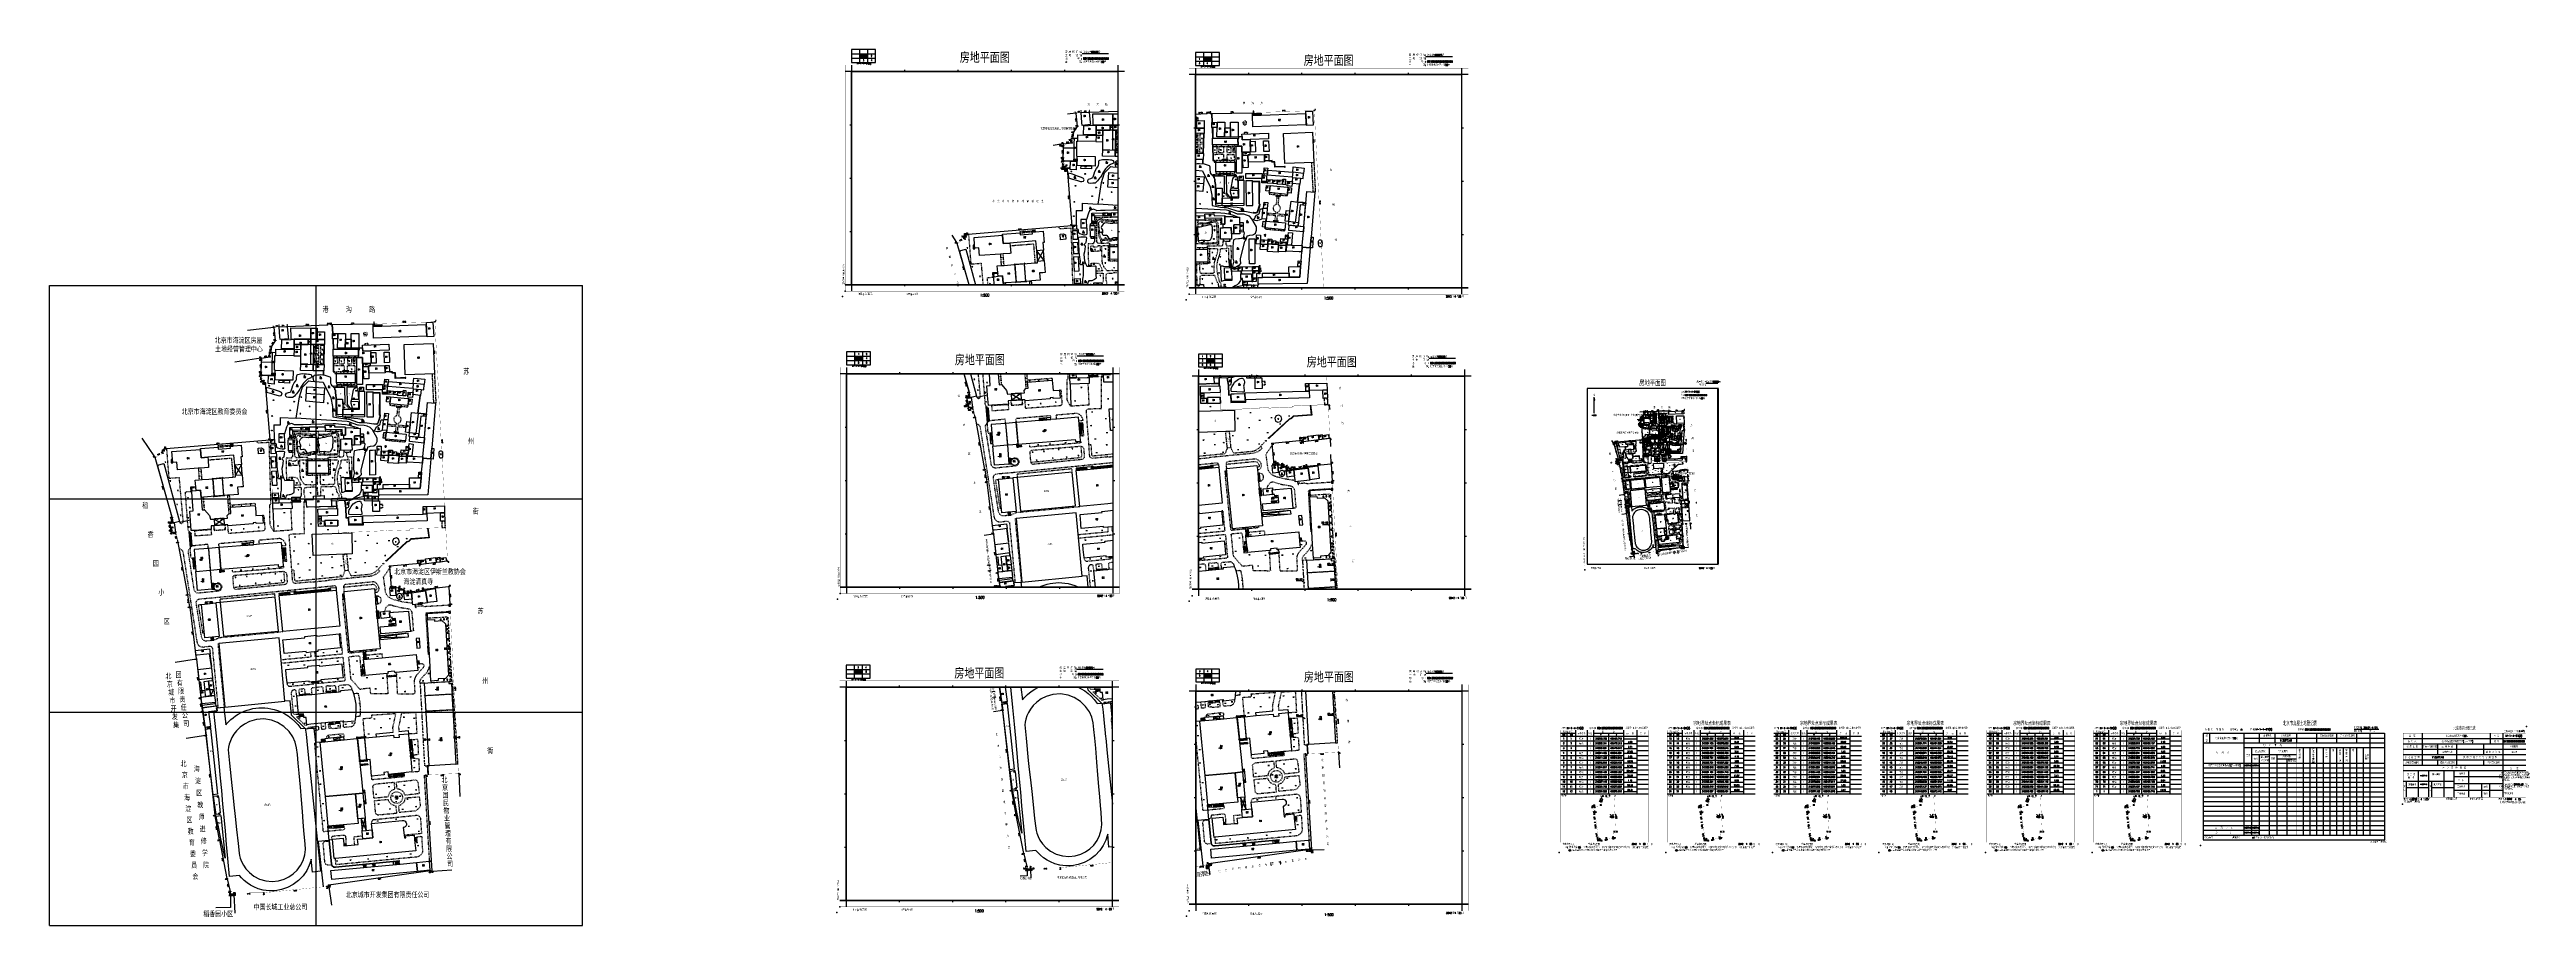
# Model space of a CAD drawing. Extents: x -9390 to -4743, y 24196 to 25839.
import ezdxf
from ezdxf.enums import TextEntityAlignment as Align

# ---------------------------------------------------------------- set-up
doc = ezdxf.new("R2010")
doc.units = 0
doc.header["$MEASUREMENT"] = 0
for name, pattern in [('X0', [4, 3, -1]), ('X5', [3, 2, -1]), ('X6', [2, 1, -1]), ('X87', [7, 5, -2]), ('X94', [6, 4, -1, 0, -1])]:
    doc.linetypes.add(name, pattern=pattern)
doc.layers.get('0').update_dxf_attribs({"linetype": 'CONTINUOUS'})
for name, color, linetype in [('BOUND', 7, 'CONTINUOUS'), ('DLDW', 14, 'CONTINUOUS'), ('DLSS', 5, 'CONTINUOUS'), ('DMTZ', 5, 'CONTINUOUS'), ('DT', 7, 'CONTINUOUS'), ('JMD', 6, 'CONTINUOUS'), ('JZD', 1, 'CONTINUOUS'), ('SXSS', 5, 'CONTINUOUS'), ('TK', 7, 'CONTINUOUS'), ('YZH', 2, 'CONTINUOUS'), ('ZBTZ', 5, 'CONTINUOUS'), ('ZJ', 7, 'CONTINUOUS'), ('ZUO', 7, 'CONTINUOUS'), ('飘楼', 20, 'CONTINUOUS')]:
    doc.layers.add(name, color=color, linetype=linetype)
doc.styles.add('1', font='romand.shx', dxfattribs={"width": 0.8, "bigfont": 'hzfs.shx'})
doc.styles.add('HZ', font='rs', dxfattribs={"width": 0.8, "bigfont": 'hztxt'})
doc.styles.add('KHZ', font='rd.shx', dxfattribs={"width": 0.8, "bigfont": 'khz.shx'})
doc.styles.add('黑体', font='SIMHEI.TTF', dxfattribs={"width": 0.8})
doc.linetypes.add('X19', pattern='A,4.5,[145,symbolx.shx,S=1,R=0,X=0,Y=1],4.5,-0.5,[146,symbolx.shx,S=1,R=0,X=0,Y=0],-0.5', length=10)
doc.linetypes.add('X20', pattern='A,4.5,[145,symbolx.shx,S=1,R=0,X=0,Y=0],4.5,-0.5,[146,symbolx.shx,S=1,R=0,X=0,Y=0],-0.5', length=10)
doc.linetypes.add('X23', pattern='A,8,-1,[148,symbolx.shx,S=1,R=0,X=0,Y=0],-1', length=10)
doc.linetypes.add('X33', pattern='A,2,[150,symbolx.shx,S=1,R=0,X=0,Y=1],1e-11', length=2)
doc.linetypes.add('X35', pattern='A,2,[4,symbolt.shx,S=1,R=0,X=0,Y=0],2,[28,symbolt.shx,S=1,R=0,X=0,Y=0],1e-11', length=4)
doc.linetypes.add('X36', pattern='A,2,[4,symbolt.shx,S=1,R=180,X=0,Y=0],2,[28,symbolt.shx,S=1,R=180,X=0,Y=0],1e-11', length=4)
doc.linetypes.add('X4', pattern='A,0,-1e-09,[149,symbolx.shx,S=0.15,R=0,X=0,Y=0],-1.6', length=1.6)
doc.linetypes.add('X71', pattern='A,5,[150,symbolx.shx,S=1,R=0,X=0,Y=1],5', length=10)
doc.linetypes.add('X72', pattern='A,5,[150,symbolx.shx,S=1,R=0,X=0,Y=0],5', length=10)
doc.linetypes.add('X73', pattern='A,5,[150,symbolx.shx,S=1,R=0,X=0,Y=0.5],5', length=10)
doc.linetypes.add('X78', pattern='A,5,[150,symbolx.shx,S=1,R=0,X=0,Y=1],5,[149,symbolx.shx,S=0.25,R=0,X=0,Y=0.5],1e-08', length=10)
doc.linetypes.add('X79', pattern='A,5,[150,symbolx.shx,S=1,R=0,X=0,Y=0],5,[149,symbolx.shx,S=0.25,R=0,X=0,Y=-0.5],1e-08', length=10)

# ---------------------------------------------------------------- blocks, each defined once
blk = doc.blocks.new('GC520')
for p, q in [((-0.6, -1), (-0.6, 1)), ((0.4, -1), (0.4, 1))]:
    blk.add_line(p, q)
blk = doc.blocks.new('GC107')
for p, q in [((-1.5, 0), (1.5, 0)), ((-1, 3), (1, 3)), ((-1, 0), (-1, 3)), ((1, 3), (1, 0))]:
    blk.add_line(p, q)
blk.add_circle((0, 3.5), 0.5)
blk = doc.blocks.new('GC124')
for p, q in [((0, -0.8), (-0.75, 0.2)), ((0, -0.8), (0, 0.8)), ((0, -0.8), (0.75, 0.2)), ((-0.8, -0.8), (0.75, -0.8)), ((0.8, -0.8), (0, -0.8))]:
    blk.add_line(p, q)
blk = doc.blocks.new('GC269')
at = {"linetype": 'CONTINUOUS'}
for p, q in [((-0.5, -1.1), (-0.5, 0.9)), ((0.5, -1.1), (0.5, 0.9))]:
    blk.add_line(p, q, dxfattribs=at)
blk = doc.blocks.new('GC095')
for p, q in [((-1, 0), (1, 0)), ((-0.5, 0), (0.5, 0)), ((0, 4), (0.7, 4.5))]:
    blk.add_line(p, q)
blk.add_solid([(-0.5, 0), (0, 3.6), (0.5, 0)])
blk = doc.blocks.new('GC021')
for p, q in [((-2, 0), (2, 0)), ((-1.5, 0), (-0.5, 4)), ((0.5, 0), (-0.5, 4)), ((0.5, 0), (1, 2)), ((1.5, 0), (1, 2))]:
    blk.add_line(p, q)
for points in [[(-0.5, 4), (0.5, 0), (-0.5, 0)], [(1, 2), (1.5, 0), (1, 0)]]:
    blk.add_solid(points)
blk = doc.blocks.new('GC098')
for p, q in [((0, 0.5), (0, 3.5)), ((0, 3.5), (1.6, 3.5)), ((1.6, 2.5), (0, 2.5)), ((1.6, 3.5), (1.6, 2.5))]:
    blk.add_line(p, q)
blk.add_circle((0, 0), 0.5)
blk = doc.blocks.new('GC122')
blk.add_circle((0, 0), 0.8)
blk = doc.blocks.new('GC143')
for q in [(0, 3), (0, 1.4), (0.7, 0), (1, 0)]:
    blk.add_line((0, 0), q)
for centre, start, end in [((0.2, 2), 102.6815, 257.3194), ((-0.2, 2), 282.6804, 77.3204)]:
    blk.add_arc(centre, 1.03, start, end)
for p in [(-0.8, 2), (0, 0), (0.8, 2)]:
    blk.add_point(p)
blk = doc.blocks.new('GC144')
for p, q in [((0, 3), (-0.8, 1.8)), ((0, 1.8), (-0.8, 0.6)), ((0, 3), (0, 0)), ((0, 3), (0.8, 1.8)), ((0, 1.8), (0.8, 0.6)), ((0, 0), (0.7, 0)), ((0, 0), (1, 0))]:
    blk.add_line(p, q)
blk = doc.blocks.new('GC100')
for p, q in [((0, 3), (-1.5, 1.6)), ((-1.5, 1.6), (1.5, 1.6)), ((-0.8, 0), (-0.8, 1.6)), ((1.5, 1.6), (0, 3)), ((0.8, 0), (0.8, 1.6))]:
    blk.add_line(p, q)
blk = doc.blocks.new('GC091')
for p, q in [((-0.8, 0), (0, 2.8)), ((0, 2.8), (0.8, 0))]:
    blk.add_line(p, q)
at = {"const_width": 0.8, "flags": 128}
blk.add_lwpolyline([(-0.4, 0, 1), (0.4, 0, 1)], format="xyb", close=True, dxfattribs=at)
blk.add_circle((0, 0), 0.8)
blk.add_point((0, 2.8))
blk = doc.blocks.new('A$C02861F54')
at = {"linetype": 'CONTINUOUS'}
for q in [(2.6, 0), (2.8, 0)]:
    blk.add_line((2.8, 0), q, dxfattribs=at)
at = {"layer": 'ZJ', "linetype": 'CONTINUOUS', "style": 'HZ', "width": 0.8}
for s, p in [('河', (1.3, 49.8)), ('北', (1.3, 43)), ('省', (1.3, 37)), ('测', (1.3, 17.7)), ('绘', (1.4, 11.5)), ('第', (1.4, 30)), ('二', (1.3, 23.5)), ('院', (1.6, 5.8))]:
    blk.add_text(s, height=3.5, dxfattribs=at).set_placement(p, align=Align.MIDDLE)
blk = doc.blocks.new('A$C5A1F6420')
at = {"layer": 'DT', "linetype": 'CONTINUOUS'}
blk.add_point((0, 0), dxfattribs=at)
at = {"layer": 'TK', "color": 7, "linetype": 'CONTINUOUS', "const_width": 0.3, "flags": 128}
blk.add_lwpolyline([(2.3, 8.1), (251.3, 8.1), (251.3, 342.1), (2.3, 342.1)], close=True, dxfattribs=at)
at = {"layer": 'TK', "color": 7, "linetype": 'CONTINUOUS', "flags": 128}
blk.add_lwpolyline([(4.3, 10.1), (249.3, 10.1), (249.3, 340.1), (4.3, 340.1)], close=True, dxfattribs=at)
blk = doc.blocks.new('A$C66C8112C')
at = {"linetype": 'CONTINUOUS'}
for p, q in [((12.1, 424.1), (12.1, 0.1)), ((12.1, 424.1), (12.1, 0.1)), ((512.1, 0.1), (512.1, 424.1)), ((512.1, 0.1), (512.1, 424.1)), ((524.1, 412.1), (0.1, 412.1)), ((524.1, 412.1), (0.1, 412.1)), ((524.1, 12.1), (0.1, 12.1)), ((0.1, 12.1), (524.1, 12.1)), ((0.1, 12.1), (524.1, 12.1))]:
    blk.add_line(p, q, dxfattribs=at)
at = {"linetype": 'CONTINUOUS', "const_width": 0.3, "flags": 128}
blk.add_lwpolyline([(0.1, 0.1), (524.1, 0.1), (524.1, 424.1), (0.1, 424.1)], close=True, dxfattribs=at)
at = {"linetype": 'CONTINUOUS', "flags": 128}
for points in [[(112.1, 412.1), (112.1, 415.1)], [(212.1, 412.1), (212.1, 415.1)], [(312.1, 412.1), (312.1, 415.1)], [(412.1, 412.1), (412.1, 415.1)], [(9.1, 312.1), (12.1, 312.1)], [(512.1, 312.1), (515.1, 312.1)], [(9.1, 212.1), (12.1, 212.1)], [(512.1, 212.1), (515.1, 212.1)], [(9.1, 112.1), (12.1, 112.1)], [(512.1, 112.1), (515.1, 112.1)], [(112.1, 9.1), (112.1, 12.1)], [(212.1, 9.1), (212.1, 12.1)], [(312.1, 9.1), (312.1, 12.1)], [(412.1, 9.1), (412.1, 12.1)]]:
    blk.add_lwpolyline(points, dxfattribs=at)

msp = doc.modelspace()

# ---------------------------------------------------------------- linework, layer by layer
at = {"linetype": 'CONTINUOUS'}
for p, q in [((-6282.1, 25212.9), (-6260, 25212.9)), ((-6490.5, 25180.9), (-6492, 25186.9)), ((-6492, 25180.9), (-6490.5, 25180.9)), ((-5173.9, 24556.3), (-5173.9, 24538.3)), ((-5173.9, 24556.3), (-5173.9, 24538.3)), ((-4973.9, 24546.3), (-4743.9, 24546.3)), ((-4973.9, 24546.3), (-4743.9, 24546.3)), ((-4937.9, 24496.3), (-4937.9, 24556.3)), ((-4937.9, 24496.3), (-4937.9, 24556.3)), ((-4810.9, 24556.3), (-4810.9, 24536.3)), ((-4810.9, 24556.3), (-4810.9, 24536.3)), ((-4786.9, 24556.3), (-4786.9, 24436.3)), ((-4786.9, 24556.3), (-4786.9, 24436.3)), ((-4973.9, 24536.3), (-4743.9, 24536.3)), ((-4973.9, 24536.3), (-4743.9, 24536.3)), ((-4973.9, 24526.3), (-4743.9, 24526.3)), ((-4973.9, 24526.3), (-4743.9, 24526.3)), ((-4973.9, 24516.3), (-4743.9, 24516.3)), ((-4973.9, 24516.3), (-4743.9, 24516.3)), ((-4973.9, 24506.3), (-4743.9, 24506.3)), ((-4973.9, 24506.3), (-4743.9, 24506.3)), ((-4973.9, 24496.3), (-4743.9, 24496.3)), ((-4973.9, 24496.3), (-4743.9, 24496.3)), ((-4908.9, 24516.3), (-4908.9, 24536.3)), ((-4908.9, 24516.3), (-4908.9, 24536.3)), ((-4908.9, 24496.3), (-4908.9, 24506.3)), ((-4908.9, 24496.3), (-4908.9, 24506.3)), ((-4872.9, 24496.3), (-4872.9, 24536.3)), ((-4872.9, 24496.3), (-4872.9, 24536.3)), ((-4822.9, 24536.3), (-4822.9, 24516.3)), ((-4822.9, 24536.3), (-4822.9, 24516.3)), ((-4822.9, 24506.3), (-4822.9, 24496.3)), ((-4822.9, 24506.3), (-4822.9, 24496.3)), ((-4973.9, 24486.3), (-4743.9, 24486.3)), ((-4973.9, 24486.3), (-4743.9, 24486.3)), ((-4973.9, 24466.3), (-4877.9, 24466.3)), ((-4973.9, 24466.3), (-4877.9, 24466.3)), ((-4967.9, 24436.3), (-4967.9, 24466.3)), ((-4967.9, 24436.3), (-4967.9, 24466.3)), ((-4967.9, 24454.3), (-4925.9, 24454.3)), ((-4967.9, 24454.3), (-4925.9, 24454.3)), ((-4944.9, 24436.3), (-4944.9, 24486.3)), ((-4944.9, 24436.3), (-4944.9, 24486.3)), ((-4925.9, 24436.3), (-4925.9, 24486.3)), ((-4925.9, 24436.3), (-4925.9, 24486.3)), ((-4919.9, 24436.3), (-4919.9, 24466.3)), ((-4919.9, 24436.3), (-4919.9, 24466.3)), ((-4919.9, 24454.3), (-4877.9, 24454.3)), ((-4919.9, 24454.3), (-4877.9, 24454.3)), ((-4896.9, 24436.3), (-4896.9, 24486.3)), ((-4896.9, 24436.3), (-4896.9, 24486.3)), ((-4877.9, 24436.3), (-4877.9, 24486.3)), ((-4877.9, 24436.3), (-4877.9, 24486.3)), ((-4877.9, 24475.3), (-4786.9, 24475.3)), ((-4877.9, 24475.3), (-4786.9, 24475.3)), ((-4877.9, 24462.3), (-4786.9, 24462.3)), ((-4877.9, 24462.3), (-4786.9, 24462.3)), ((-4877.9, 24449.3), (-4786.9, 24449.3)), ((-4877.9, 24449.3), (-4786.9, 24449.3)), ((-4850.9, 24436.3), (-4850.9, 24486.3)), ((-4850.9, 24436.3), (-4850.9, 24486.3)), ((-4826.9, 24462.3), (-4826.9, 24436.3)), ((-4826.9, 24462.3), (-4826.9, 24436.3)), ((-4811.9, 24462.3), (-4811.9, 24436.3)), ((-4811.9, 24462.3), (-4811.9, 24436.3))]:
    msp.add_line(p, q, dxfattribs=at)
at = {"linetype": 'CONTINUOUS', "flags": 128}
for points in [[(-7238.8, 25705.3), (-7237.2, 25706.1), (-7233.8, 25706.1)], [(-7487.4, 25659.9), (-7486.6, 25660)], [(-7468.2, 25677.1), (-7469.2, 25677.1)], [(-7487.9, 25631.9), (-7486.7, 25631.9)], [(-7487.3, 25624.2), (-7486.3, 25624.4)], [(-7484.8, 25619.5), (-7484.9, 25620.4)], [(-7482.6, 25617.5), (-7481.7, 25617.6)], [(-7481.3, 25615.2), (-7481.3, 25616.3)], [(-7186.8, 25392.5), (-7185.4, 25394.1), (-7182.1, 25394.1)], [(-8992.3, 25258.1), (-8991.5, 25258.2)], [(-8974.1, 25275.4), (-8975.1, 25275.4)], [(-8992.7, 25230.1), (-8991.5, 25230.1)], [(-8992.1, 25222.5), (-8991.2, 25222.6)], [(-8989.7, 25217.8), (-8989.7, 25218.7)], [(-8987.4, 25215.7), (-8986.5, 25215.9)], [(-8986.1, 25213.4), (-8986.1, 25214.5)], [(-6259.9, 25203.1), (-6259.9, 24873.1)], [(-6493, 25171.9), (-6491, 25171.9)], [(-6492, 25156.9), (-6492, 25186.9)], [(-6404.3, 25144.6), (-6404.1, 25144.6)], [(-6399.5, 25148.9), (-6399.8, 25148.9)], [(-7039.2, 25104), (-7038.3, 25104.1)], [(-6404.4, 25137.6), (-6404.1, 25137.6)], [(-6404.3, 25135.6), (-6404.1, 25135.7)], [(-6403.7, 25134.5), (-6403.7, 25134.7)], [(-6403.1, 25134), (-6402.9, 25134)], [(-6402.8, 25133.4), (-6402.8, 25133.7)], [(-7092.7, 25059.5), (-7092.8, 25060.7)], [(-7092.4, 25059.1), (-7091.2, 25059.3)], [(-7078.9, 25057.5), (-7080, 25057.4)], [(-7074.7, 25055.4), (-7074.6, 25054.3)], [(-7070, 25052.9), (-7070.9, 25052.7)], [(-7055.8, 25052.1), (-7054.6, 25052.1)], [(-7031.8, 25055.9), (-7032.9, 25055.8)], [(-6343.4, 25037.3), (-6343.4, 25037.6)], [(-6343.3, 25037.2), (-6343, 25037.2)], [(-6339.9, 25036.8), (-6340.2, 25036.8)], [(-6338.9, 25036.3), (-6338.9, 25036)], [(-6337.7, 25035.6), (-6337.9, 25035.6)], [(-6334.2, 25035.4), (-6333.9, 25035.4)], [(-6330, 25048.4), (-6329.8, 25048.4)], [(-6328.2, 25036.4), (-6328.4, 25036.4)], [(-8695, 24873.5), (-8694.1, 24873.6)], [(-6418.6, 24894.2), (-6419.1, 24894.2)], [(-6418.1, 24893.6), (-6418, 24893.4)], [(-6417.3, 24894), (-6417, 24894)], [(-6373.3, 24897.3), (-6373.3, 24897.5)], [(-6372.9, 24897.6), (-6373.1, 24897.6)], [(-6325.1, 24904.6), (-6324.8, 24904.6)], [(-6324.7, 24904.7), (-6324.7, 24904.5)], [(-8748.5, 24829.1), (-8748.6, 24830.3)], [(-8748.2, 24828.7), (-8747, 24828.8)], [(-8734.7, 24827), (-8735.8, 24826.9)], [(-8730.5, 24825), (-8730.4, 24823.8)], [(-8725.8, 24822.4), (-8726.7, 24822.2)], [(-8711.6, 24821.6), (-8710.4, 24821.7)], [(-8687.6, 24825.4), (-8688.7, 24825.4)], [(-7617.3, 24831.2), (-7612.3, 24831.2), (-7606.6, 24830.6)], [(-6554.9, 24556.3), (-6526.9, 24556.3)], [(-6554.9, 24556.3), (-6526.9, 24556.3)], [(-6554.9, 24550.8), (-6389.9, 24550.8)], [(-6554.9, 24550.8), (-6389.9, 24550.8)], [(-6554.9, 24541.8), (-6436.9, 24541.8)], [(-6554.9, 24541.8), (-6436.9, 24541.8)], [(-6542.9, 24556.3), (-6542.9, 24442.8)], [(-6542.9, 24556.3), (-6542.9, 24442.8)], [(-6542.9, 24556.3), (-6542.9, 24442.8)], [(-6542.9, 24556.3), (-6542.9, 24442.8)], [(-6526.9, 24561.8), (-6526.9, 24442.8)], [(-6526.9, 24561.8), (-6526.9, 24442.8)], [(-6526.9, 24561.8), (-6526.9, 24442.8)], [(-6526.9, 24561.8), (-6526.9, 24442.8)], [(-6504.9, 24561.8), (-6504.9, 24442.8)], [(-6504.9, 24561.8), (-6504.9, 24442.8)], [(-6504.9, 24561.8), (-6504.9, 24442.8)], [(-6504.9, 24561.8), (-6504.9, 24442.8)], [(-6492.9, 24561.8), (-6492.9, 24442.8)], [(-6492.9, 24561.8), (-6492.9, 24442.8)], [(-6492.9, 24561.8), (-6492.9, 24442.8)], [(-6492.9, 24561.8), (-6492.9, 24442.8)], [(-6492.9, 24556.3), (-6436.9, 24556.3)], [(-6492.9, 24556.3), (-6436.9, 24556.3)], [(-6464.9, 24556.3), (-6464.9, 24442.8)], [(-6464.9, 24556.3), (-6464.9, 24442.8)], [(-6464.9, 24556.3), (-6464.9, 24442.8)], [(-6464.9, 24556.3), (-6464.9, 24442.8)], [(-6436.9, 24561.8), (-6436.9, 24442.8)], [(-6436.9, 24561.8), (-6436.9, 24442.8)], [(-6436.9, 24561.8), (-6436.9, 24442.8)], [(-6436.9, 24561.8), (-6436.9, 24442.8)], [(-6436.9, 24545.8), (-6411.9, 24545.8)], [(-6436.9, 24545.8), (-6411.9, 24545.8)], [(-6411.9, 24561.8), (-6411.9, 24442.8)], [(-6411.9, 24561.8), (-6411.9, 24442.8)], [(-6411.9, 24561.8), (-6411.9, 24442.8)], [(-6411.9, 24561.8), (-6411.9, 24442.8)], [(-6411.9, 24541.8), (-6389.9, 24541.8)], [(-6411.9, 24541.8), (-6389.9, 24541.8)], [(-6354.9, 24556.3), (-6326.9, 24556.3)], [(-6354.9, 24556.3), (-6326.9, 24556.3)], [(-6354.9, 24550.8), (-6189.9, 24550.8)], [(-6354.9, 24550.8), (-6189.9, 24550.8)], [(-6354.9, 24541.8), (-6236.9, 24541.8)], [(-6354.9, 24541.8), (-6236.9, 24541.8)], [(-6342.9, 24556.3), (-6342.9, 24442.8)], [(-6342.9, 24556.3), (-6342.9, 24442.8)], [(-6342.9, 24556.3), (-6342.9, 24442.8)], [(-6342.9, 24556.3), (-6342.9, 24442.8)], [(-6326.9, 24561.8), (-6326.9, 24442.8)], [(-6326.9, 24561.8), (-6326.9, 24442.8)], [(-6326.9, 24561.8), (-6326.9, 24442.8)], [(-6326.9, 24561.8), (-6326.9, 24442.8)], [(-6304.9, 24561.8), (-6304.9, 24442.8)], [(-6304.9, 24561.8), (-6304.9, 24442.8)], [(-6304.9, 24561.8), (-6304.9, 24442.8)], [(-6304.9, 24561.8), (-6304.9, 24442.8)], [(-6292.9, 24561.8), (-6292.9, 24442.8)], [(-6292.9, 24561.8), (-6292.9, 24442.8)], [(-6292.9, 24561.8), (-6292.9, 24442.8)], [(-6292.9, 24561.8), (-6292.9, 24442.8)], [(-6292.9, 24556.3), (-6236.9, 24556.3)], [(-6292.9, 24556.3), (-6236.9, 24556.3)], [(-6264.9, 24556.3), (-6264.9, 24442.8)], [(-6264.9, 24556.3), (-6264.9, 24442.8)], [(-6264.9, 24556.3), (-6264.9, 24442.8)], [(-6264.9, 24556.3), (-6264.9, 24442.8)], [(-6236.9, 24561.8), (-6236.9, 24442.8)], [(-6236.9, 24561.8), (-6236.9, 24442.8)], [(-6236.9, 24561.8), (-6236.9, 24442.8)], [(-6236.9, 24561.8), (-6236.9, 24442.8)], [(-6236.9, 24545.8), (-6211.9, 24545.8)], [(-6236.9, 24545.8), (-6211.9, 24545.8)], [(-6211.9, 24561.8), (-6211.9, 24442.8)], [(-6211.9, 24561.8), (-6211.9, 24442.8)], [(-6211.9, 24561.8), (-6211.9, 24442.8)], [(-6211.9, 24561.8), (-6211.9, 24442.8)], [(-6211.9, 24541.8), (-6189.9, 24541.8)], [(-6211.9, 24541.8), (-6189.9, 24541.8)], [(-6154.9, 24556.3), (-6126.9, 24556.3)], [(-6154.9, 24556.3), (-6126.9, 24556.3)], [(-6154.9, 24550.8), (-5989.9, 24550.8)], [(-6154.9, 24550.8), (-5989.9, 24550.8)], [(-6154.9, 24541.8), (-6036.9, 24541.8)], [(-6154.9, 24541.8), (-6036.9, 24541.8)], [(-6142.9, 24556.3), (-6142.9, 24442.8)], [(-6142.9, 24556.3), (-6142.9, 24442.8)], [(-6142.9, 24556.3), (-6142.9, 24442.8)], [(-6142.9, 24556.3), (-6142.9, 24442.8)], [(-6126.9, 24561.8), (-6126.9, 24442.8)], [(-6126.9, 24561.8), (-6126.9, 24442.8)], [(-6126.9, 24561.8), (-6126.9, 24442.8)], [(-6126.9, 24561.8), (-6126.9, 24442.8)], [(-6104.9, 24561.8), (-6104.9, 24442.8)], [(-6104.9, 24561.8), (-6104.9, 24442.8)], [(-6104.9, 24561.8), (-6104.9, 24442.8)], [(-6104.9, 24561.8), (-6104.9, 24442.8)], [(-6092.9, 24561.8), (-6092.9, 24442.8)], [(-6092.9, 24561.8), (-6092.9, 24442.8)], [(-6092.9, 24561.8), (-6092.9, 24442.8)], [(-6092.9, 24561.8), (-6092.9, 24442.8)], [(-6092.9, 24556.3), (-6036.9, 24556.3)], [(-6092.9, 24556.3), (-6036.9, 24556.3)], [(-6064.9, 24556.3), (-6064.9, 24442.8)], [(-6064.9, 24556.3), (-6064.9, 24442.8)], [(-6064.9, 24556.3), (-6064.9, 24442.8)], [(-6064.9, 24556.3), (-6064.9, 24442.8)], [(-6036.9, 24561.8), (-6036.9, 24442.8)], [(-6036.9, 24561.8), (-6036.9, 24442.8)], [(-6036.9, 24561.8), (-6036.9, 24442.8)], [(-6036.9, 24561.8), (-6036.9, 24442.8)], [(-6036.9, 24545.8), (-6011.9, 24545.8)], [(-6036.9, 24545.8), (-6011.9, 24545.8)], [(-6011.9, 24561.8), (-6011.9, 24442.8)], [(-6011.9, 24561.8), (-6011.9, 24442.8)], [(-6011.9, 24561.8), (-6011.9, 24442.8)], [(-6011.9, 24561.8), (-6011.9, 24442.8)], [(-6011.9, 24541.8), (-5989.9, 24541.8)], [(-6011.9, 24541.8), (-5989.9, 24541.8)], [(-5954.9, 24556.3), (-5926.9, 24556.3)], [(-5954.9, 24556.3), (-5926.9, 24556.3)], [(-5954.9, 24550.8), (-5789.9, 24550.8)], [(-5954.9, 24550.8), (-5789.9, 24550.8)], [(-5954.9, 24541.8), (-5836.9, 24541.8)], [(-5954.9, 24541.8), (-5836.9, 24541.8)], [(-5942.9, 24556.3), (-5942.9, 24442.8)], [(-5942.9, 24556.3), (-5942.9, 24442.8)], [(-5942.9, 24556.3), (-5942.9, 24442.8)], [(-5942.9, 24556.3), (-5942.9, 24442.8)], [(-5926.9, 24561.8), (-5926.9, 24442.8)], [(-5926.9, 24561.8), (-5926.9, 24442.8)], [(-5926.9, 24561.8), (-5926.9, 24442.8)], [(-5926.9, 24561.8), (-5926.9, 24442.8)], [(-5904.9, 24561.8), (-5904.9, 24442.8)], [(-5904.9, 24561.8), (-5904.9, 24442.8)], [(-5904.9, 24561.8), (-5904.9, 24442.8)], [(-5904.9, 24561.8), (-5904.9, 24442.8)], [(-5892.9, 24561.8), (-5892.9, 24442.8)], [(-5892.9, 24561.8), (-5892.9, 24442.8)], [(-5892.9, 24561.8), (-5892.9, 24442.8)], [(-5892.9, 24561.8), (-5892.9, 24442.8)], [(-5892.9, 24556.3), (-5836.9, 24556.3)], [(-5892.9, 24556.3), (-5836.9, 24556.3)], [(-5864.9, 24556.3), (-5864.9, 24442.8)], [(-5864.9, 24556.3), (-5864.9, 24442.8)], [(-5864.9, 24556.3), (-5864.9, 24442.8)], [(-5864.9, 24556.3), (-5864.9, 24442.8)], [(-5836.9, 24561.8), (-5836.9, 24442.8)], [(-5836.9, 24561.8), (-5836.9, 24442.8)], [(-5836.9, 24561.8), (-5836.9, 24442.8)], [(-5836.9, 24561.8), (-5836.9, 24442.8)], [(-5836.9, 24545.8), (-5811.9, 24545.8)], [(-5836.9, 24545.8), (-5811.9, 24545.8)], [(-5811.9, 24561.8), (-5811.9, 24442.8)], [(-5811.9, 24561.8), (-5811.9, 24442.8)], [(-5811.9, 24561.8), (-5811.9, 24442.8)], [(-5811.9, 24561.8), (-5811.9, 24442.8)], [(-5811.9, 24541.8), (-5789.9, 24541.8)], [(-5811.9, 24541.8), (-5789.9, 24541.8)], [(-5754.9, 24556.3), (-5726.9, 24556.3)], [(-5754.9, 24556.3), (-5726.9, 24556.3)], [(-5754.9, 24550.8), (-5589.9, 24550.8)], [(-5754.9, 24550.8), (-5589.9, 24550.8)], [(-5754.9, 24541.8), (-5636.9, 24541.8)], [(-5754.9, 24541.8), (-5636.9, 24541.8)], [(-5742.9, 24556.3), (-5742.9, 24442.8)], [(-5742.9, 24556.3), (-5742.9, 24442.8)], [(-5742.9, 24556.3), (-5742.9, 24442.8)], [(-5742.9, 24556.3), (-5742.9, 24442.8)], [(-5726.9, 24561.8), (-5726.9, 24442.8)], [(-5726.9, 24561.8), (-5726.9, 24442.8)], [(-5726.9, 24561.8), (-5726.9, 24442.8)], [(-5726.9, 24561.8), (-5726.9, 24442.8)], [(-5704.9, 24561.8), (-5704.9, 24442.8)], [(-5704.9, 24561.8), (-5704.9, 24442.8)], [(-5704.9, 24561.8), (-5704.9, 24442.8)], [(-5704.9, 24561.8), (-5704.9, 24442.8)], [(-5692.9, 24561.8), (-5692.9, 24442.8)], [(-5692.9, 24561.8), (-5692.9, 24442.8)], [(-5692.9, 24561.8), (-5692.9, 24442.8)], [(-5692.9, 24561.8), (-5692.9, 24442.8)], [(-5692.9, 24556.3), (-5636.9, 24556.3)], [(-5692.9, 24556.3), (-5636.9, 24556.3)], [(-5664.9, 24556.3), (-5664.9, 24442.8)], [(-5664.9, 24556.3), (-5664.9, 24442.8)], [(-5664.9, 24556.3), (-5664.9, 24442.8)], [(-5664.9, 24556.3), (-5664.9, 24442.8)], [(-5636.9, 24561.8), (-5636.9, 24442.8)], [(-5636.9, 24561.8), (-5636.9, 24442.8)], [(-5636.9, 24561.8), (-5636.9, 24442.8)], [(-5636.9, 24561.8), (-5636.9, 24442.8)], [(-5636.9, 24545.8), (-5611.9, 24545.8)], [(-5636.9, 24545.8), (-5611.9, 24545.8)], [(-5611.9, 24561.8), (-5611.9, 24442.8)], [(-5611.9, 24561.8), (-5611.9, 24442.8)], [(-5611.9, 24561.8), (-5611.9, 24442.8)], [(-5611.9, 24561.8), (-5611.9, 24442.8)], [(-5611.9, 24541.8), (-5589.9, 24541.8)], [(-5611.9, 24541.8), (-5589.9, 24541.8)], [(-5554.9, 24556.3), (-5526.9, 24556.3)], [(-5554.9, 24556.3), (-5526.9, 24556.3)], [(-5554.9, 24550.8), (-5389.9, 24550.8)], [(-5554.9, 24550.8), (-5389.9, 24550.8)], [(-5554.9, 24541.8), (-5436.9, 24541.8)], [(-5554.9, 24541.8), (-5436.9, 24541.8)], [(-5542.9, 24556.3), (-5542.9, 24442.8)], [(-5542.9, 24556.3), (-5542.9, 24442.8)], [(-5542.9, 24556.3), (-5542.9, 24442.8)], [(-5542.9, 24556.3), (-5542.9, 24442.8)], [(-5526.9, 24561.8), (-5526.9, 24442.8)], [(-5526.9, 24561.8), (-5526.9, 24442.8)], [(-5526.9, 24561.8), (-5526.9, 24442.8)], [(-5526.9, 24561.8), (-5526.9, 24442.8)], [(-5504.9, 24561.8), (-5504.9, 24442.8)], [(-5504.9, 24561.8), (-5504.9, 24442.8)], [(-5504.9, 24561.8), (-5504.9, 24442.8)], [(-5504.9, 24561.8), (-5504.9, 24442.8)], [(-5492.9, 24561.8), (-5492.9, 24442.8)], [(-5492.9, 24561.8), (-5492.9, 24442.8)], [(-5492.9, 24561.8), (-5492.9, 24442.8)], [(-5492.9, 24561.8), (-5492.9, 24442.8)], [(-5492.9, 24556.3), (-5436.9, 24556.3)], [(-5492.9, 24556.3), (-5436.9, 24556.3)], [(-5464.9, 24556.3), (-5464.9, 24442.8)], [(-5464.9, 24556.3), (-5464.9, 24442.8)], [(-5464.9, 24556.3), (-5464.9, 24442.8)], [(-5464.9, 24556.3), (-5464.9, 24442.8)], [(-5436.9, 24561.8), (-5436.9, 24442.8)], [(-5436.9, 24561.8), (-5436.9, 24442.8)], [(-5436.9, 24561.8), (-5436.9, 24442.8)], [(-5436.9, 24561.8), (-5436.9, 24442.8)], [(-5436.9, 24545.8), (-5411.9, 24545.8)], [(-5436.9, 24545.8), (-5411.9, 24545.8)], [(-5411.9, 24561.8), (-5411.9, 24442.8)], [(-5411.9, 24561.8), (-5411.9, 24442.8)], [(-5411.9, 24561.8), (-5411.9, 24442.8)], [(-5411.9, 24561.8), (-5411.9, 24442.8)], [(-5411.9, 24541.8), (-5389.9, 24541.8)], [(-5411.9, 24541.8), (-5389.9, 24541.8)], [(-5348.9, 24556.3), (-5008.9, 24556.3)], [(-5348.9, 24556.3), (-5348.9, 24356.3)], [(-5348.9, 24556.3), (-5008.9, 24556.3)], [(-5348.9, 24556.3), (-5008.9, 24556.3)], [(-5348.9, 24556.3), (-5348.9, 24356.3)], [(-5348.9, 24556.3), (-5008.9, 24556.3)], [(-5337.1, 24556.3), (-5337.1, 24538.3)], [(-5337.1, 24556.3), (-5337.1, 24538.3)], [(-5272.9, 24556.3), (-5272.9, 24365.3)], [(-5272.9, 24556.3), (-5272.9, 24365.3)], [(-5272.9, 24547.3), (-5008.9, 24547.3)], [(-5272.9, 24547.3), (-5008.9, 24547.3)], [(-5272.9, 24547.3), (-5008.9, 24547.3)], [(-5272.9, 24547.3), (-5008.9, 24547.3)], [(-5243.9, 24556.3), (-5243.9, 24538.3)], [(-5243.9, 24556.3), (-5243.9, 24538.3)], [(-5214.4, 24556.3), (-5214.4, 24538.3)], [(-5214.4, 24556.3), (-5214.4, 24538.3)], [(-5136.4, 24556.3), (-5136.4, 24538.3)], [(-5136.4, 24556.3), (-5136.4, 24538.3)], [(-5098.9, 24556.3), (-5098.9, 24538.3)], [(-5098.9, 24556.3), (-5098.9, 24538.3)], [(-5065.9, 24563.9), (-5019.6, 24563.9)], [(-5065.9, 24563.9), (-5019.6, 24563.9)], [(-5061.4, 24556.3), (-5061.4, 24538.3)], [(-5061.4, 24556.3), (-5061.4, 24538.3)], [(-5036.4, 24556.3), (-5036.4, 24365.3)], [(-5036.4, 24556.3), (-5036.4, 24365.3)], [(-5008.9, 24556.3), (-5008.9, 24356.3)], [(-5008.9, 24556.3), (-5008.9, 24356.3)], [(-6554.9, 24532.8), (-6436.9, 24532.8)], [(-6554.9, 24532.8), (-6436.9, 24532.8)], [(-6554.9, 24523.8), (-6436.9, 24523.8)], [(-6554.9, 24523.8), (-6436.9, 24523.8)], [(-6554.9, 24514.8), (-6436.9, 24514.8)], [(-6554.9, 24514.8), (-6436.9, 24514.8)], [(-6554.9, 24505.8), (-6436.9, 24505.8)], [(-6554.9, 24505.8), (-6436.9, 24505.8)], [(-6554.9, 24496.8), (-6436.9, 24496.8)], [(-6554.9, 24496.8), (-6436.9, 24496.8)], [(-6436.9, 24536.8), (-6411.9, 24536.8)], [(-6436.9, 24536.8), (-6411.9, 24536.8)], [(-6436.9, 24527.8), (-6411.9, 24527.8)], [(-6436.9, 24527.8), (-6411.9, 24527.8)], [(-6436.9, 24518.8), (-6411.9, 24518.8)], [(-6436.9, 24518.8), (-6411.9, 24518.8)], [(-6436.9, 24509.8), (-6411.9, 24509.8)], [(-6436.9, 24509.8), (-6411.9, 24509.8)], [(-6436.9, 24500.8), (-6411.9, 24500.8)], [(-6436.9, 24500.8), (-6411.9, 24500.8)], [(-6411.9, 24532.8), (-6389.9, 24532.8)], [(-6411.9, 24532.8), (-6389.9, 24532.8)], [(-6411.9, 24523.8), (-6389.9, 24523.8)], [(-6411.9, 24523.8), (-6389.9, 24523.8)], [(-6411.9, 24514.8), (-6389.9, 24514.8)], [(-6411.9, 24514.8), (-6389.9, 24514.8)], [(-6411.9, 24505.8), (-6389.9, 24505.8)], [(-6411.9, 24505.8), (-6389.9, 24505.8)], [(-6411.9, 24496.8), (-6389.9, 24496.8)], [(-6411.9, 24496.8), (-6389.9, 24496.8)], [(-6354.9, 24532.8), (-6236.9, 24532.8)], [(-6354.9, 24532.8), (-6236.9, 24532.8)], [(-6354.9, 24523.8), (-6236.9, 24523.8)], [(-6354.9, 24523.8), (-6236.9, 24523.8)], [(-6354.9, 24514.8), (-6236.9, 24514.8)], [(-6354.9, 24514.8), (-6236.9, 24514.8)], [(-6354.9, 24505.8), (-6236.9, 24505.8)], [(-6354.9, 24505.8), (-6236.9, 24505.8)], [(-6354.9, 24496.8), (-6236.9, 24496.8)], [(-6354.9, 24496.8), (-6236.9, 24496.8)], [(-6236.9, 24536.8), (-6211.9, 24536.8)], [(-6236.9, 24536.8), (-6211.9, 24536.8)], [(-6236.9, 24527.8), (-6211.9, 24527.8)], [(-6236.9, 24527.8), (-6211.9, 24527.8)], [(-6236.9, 24518.8), (-6211.9, 24518.8)], [(-6236.9, 24518.8), (-6211.9, 24518.8)], [(-6236.9, 24509.8), (-6211.9, 24509.8)], [(-6236.9, 24509.8), (-6211.9, 24509.8)], [(-6236.9, 24500.8), (-6211.9, 24500.8)], [(-6236.9, 24500.8), (-6211.9, 24500.8)], [(-6211.9, 24532.8), (-6189.9, 24532.8)], [(-6211.9, 24532.8), (-6189.9, 24532.8)], [(-6211.9, 24523.8), (-6189.9, 24523.8)], [(-6211.9, 24523.8), (-6189.9, 24523.8)], [(-6211.9, 24514.8), (-6189.9, 24514.8)], [(-6211.9, 24514.8), (-6189.9, 24514.8)], [(-6211.9, 24505.8), (-6189.9, 24505.8)], [(-6211.9, 24505.8), (-6189.9, 24505.8)], [(-6211.9, 24496.8), (-6189.9, 24496.8)], [(-6211.9, 24496.8), (-6189.9, 24496.8)], [(-6154.9, 24532.8), (-6036.9, 24532.8)], [(-6154.9, 24532.8), (-6036.9, 24532.8)], [(-6154.9, 24523.8), (-6036.9, 24523.8)], [(-6154.9, 24523.8), (-6036.9, 24523.8)], [(-6154.9, 24514.8), (-6036.9, 24514.8)], [(-6154.9, 24514.8), (-6036.9, 24514.8)], [(-6154.9, 24505.8), (-6036.9, 24505.8)], [(-6154.9, 24505.8), (-6036.9, 24505.8)], [(-6154.9, 24496.8), (-6036.9, 24496.8)], [(-6154.9, 24496.8), (-6036.9, 24496.8)], [(-6036.9, 24536.8), (-6011.9, 24536.8)], [(-6036.9, 24536.8), (-6011.9, 24536.8)], [(-6036.9, 24527.8), (-6011.9, 24527.8)], [(-6036.9, 24527.8), (-6011.9, 24527.8)], [(-6036.9, 24518.8), (-6011.9, 24518.8)], [(-6036.9, 24518.8), (-6011.9, 24518.8)], [(-6036.9, 24509.8), (-6011.9, 24509.8)], [(-6036.9, 24509.8), (-6011.9, 24509.8)], [(-6036.9, 24500.8), (-6011.9, 24500.8)], [(-6036.9, 24500.8), (-6011.9, 24500.8)], [(-6011.9, 24532.8), (-5989.9, 24532.8)], [(-6011.9, 24532.8), (-5989.9, 24532.8)], [(-6011.9, 24523.8), (-5989.9, 24523.8)], [(-6011.9, 24523.8), (-5989.9, 24523.8)], [(-6011.9, 24514.8), (-5989.9, 24514.8)], [(-6011.9, 24514.8), (-5989.9, 24514.8)], [(-6011.9, 24505.8), (-5989.9, 24505.8)], [(-6011.9, 24505.8), (-5989.9, 24505.8)], [(-6011.9, 24496.8), (-5989.9, 24496.8)], [(-6011.9, 24496.8), (-5989.9, 24496.8)], [(-5954.9, 24532.8), (-5836.9, 24532.8)], [(-5954.9, 24532.8), (-5836.9, 24532.8)], [(-5954.9, 24523.8), (-5836.9, 24523.8)], [(-5954.9, 24523.8), (-5836.9, 24523.8)], [(-5954.9, 24514.8), (-5836.9, 24514.8)], [(-5954.9, 24514.8), (-5836.9, 24514.8)], [(-5954.9, 24505.8), (-5836.9, 24505.8)], [(-5954.9, 24505.8), (-5836.9, 24505.8)], [(-5954.9, 24496.8), (-5836.9, 24496.8)], [(-5954.9, 24496.8), (-5836.9, 24496.8)], [(-5836.9, 24536.8), (-5811.9, 24536.8)], [(-5836.9, 24536.8), (-5811.9, 24536.8)], [(-5836.9, 24527.8), (-5811.9, 24527.8)], [(-5836.9, 24527.8), (-5811.9, 24527.8)], [(-5836.9, 24518.8), (-5811.9, 24518.8)], [(-5836.9, 24518.8), (-5811.9, 24518.8)], [(-5836.9, 24509.8), (-5811.9, 24509.8)], [(-5836.9, 24509.8), (-5811.9, 24509.8)], [(-5836.9, 24500.8), (-5811.9, 24500.8)], [(-5836.9, 24500.8), (-5811.9, 24500.8)], [(-5811.9, 24532.8), (-5789.9, 24532.8)], [(-5811.9, 24532.8), (-5789.9, 24532.8)], [(-5811.9, 24523.8), (-5789.9, 24523.8)], [(-5811.9, 24523.8), (-5789.9, 24523.8)], [(-5811.9, 24514.8), (-5789.9, 24514.8)], [(-5811.9, 24514.8), (-5789.9, 24514.8)], [(-5811.9, 24505.8), (-5789.9, 24505.8)], [(-5811.9, 24505.8), (-5789.9, 24505.8)], [(-5811.9, 24496.8), (-5789.9, 24496.8)], [(-5811.9, 24496.8), (-5789.9, 24496.8)], [(-5754.9, 24532.8), (-5636.9, 24532.8)], [(-5754.9, 24532.8), (-5636.9, 24532.8)], [(-5754.9, 24523.8), (-5636.9, 24523.8)], [(-5754.9, 24523.8), (-5636.9, 24523.8)], [(-5754.9, 24514.8), (-5636.9, 24514.8)], [(-5754.9, 24514.8), (-5636.9, 24514.8)], [(-5754.9, 24505.8), (-5636.9, 24505.8)], [(-5754.9, 24505.8), (-5636.9, 24505.8)], [(-5754.9, 24496.8), (-5636.9, 24496.8)], [(-5754.9, 24496.8), (-5636.9, 24496.8)], [(-5636.9, 24536.8), (-5611.9, 24536.8)], [(-5636.9, 24536.8), (-5611.9, 24536.8)], [(-5636.9, 24527.8), (-5611.9, 24527.8)], [(-5636.9, 24527.8), (-5611.9, 24527.8)], [(-5636.9, 24518.8), (-5611.9, 24518.8)], [(-5636.9, 24518.8), (-5611.9, 24518.8)], [(-5636.9, 24509.8), (-5611.9, 24509.8)], [(-5636.9, 24509.8), (-5611.9, 24509.8)], [(-5636.9, 24500.8), (-5611.9, 24500.8)], [(-5636.9, 24500.8), (-5611.9, 24500.8)], [(-5611.9, 24532.8), (-5589.9, 24532.8)], [(-5611.9, 24532.8), (-5589.9, 24532.8)], [(-5611.9, 24523.8), (-5589.9, 24523.8)], [(-5611.9, 24523.8), (-5589.9, 24523.8)], [(-5611.9, 24514.8), (-5589.9, 24514.8)], [(-5611.9, 24514.8), (-5589.9, 24514.8)], [(-5611.9, 24505.8), (-5589.9, 24505.8)], [(-5611.9, 24505.8), (-5589.9, 24505.8)], [(-5611.9, 24496.8), (-5589.9, 24496.8)], [(-5611.9, 24496.8), (-5589.9, 24496.8)], [(-5554.9, 24532.8), (-5436.9, 24532.8)], [(-5554.9, 24532.8), (-5436.9, 24532.8)], [(-5554.9, 24523.8), (-5436.9, 24523.8)], [(-5554.9, 24523.8), (-5436.9, 24523.8)], [(-5554.9, 24514.8), (-5436.9, 24514.8)], [(-5554.9, 24514.8), (-5436.9, 24514.8)], [(-5554.9, 24505.8), (-5436.9, 24505.8)], [(-5554.9, 24505.8), (-5436.9, 24505.8)], [(-5554.9, 24496.8), (-5436.9, 24496.8)], [(-5554.9, 24496.8), (-5436.9, 24496.8)], [(-5436.9, 24536.8), (-5411.9, 24536.8)], [(-5436.9, 24536.8), (-5411.9, 24536.8)], [(-5436.9, 24527.8), (-5411.9, 24527.8)], [(-5436.9, 24527.8), (-5411.9, 24527.8)], [(-5436.9, 24518.8), (-5411.9, 24518.8)], [(-5436.9, 24518.8), (-5411.9, 24518.8)], [(-5436.9, 24509.8), (-5411.9, 24509.8)], [(-5436.9, 24509.8), (-5411.9, 24509.8)], [(-5436.9, 24500.8), (-5411.9, 24500.8)], [(-5436.9, 24500.8), (-5411.9, 24500.8)], [(-5411.9, 24532.8), (-5389.9, 24532.8)], [(-5411.9, 24532.8), (-5389.9, 24532.8)], [(-5411.9, 24523.8), (-5389.9, 24523.8)], [(-5411.9, 24523.8), (-5389.9, 24523.8)], [(-5411.9, 24514.8), (-5389.9, 24514.8)], [(-5411.9, 24514.8), (-5389.9, 24514.8)], [(-5411.9, 24505.8), (-5389.9, 24505.8)], [(-5411.9, 24505.8), (-5389.9, 24505.8)], [(-5411.9, 24496.8), (-5389.9, 24496.8)], [(-5411.9, 24496.8), (-5389.9, 24496.8)], [(-5348.9, 24538.3), (-5008.9, 24538.3)], [(-5348.9, 24538.3), (-5008.9, 24538.3)], [(-5348.9, 24538.3), (-5008.9, 24538.3)], [(-5348.9, 24538.3), (-5008.9, 24538.3)], [(-5348.9, 24500.3), (-5008.9, 24500.3)], [(-5348.9, 24500.3), (-5008.9, 24500.3)], [(-5272.9, 24529.3), (-5008.9, 24529.3)], [(-5272.9, 24529.3), (-5008.9, 24529.3)], [(-5272.9, 24529.3), (-5008.9, 24529.3)], [(-5272.9, 24529.3), (-5008.9, 24529.3)], [(-5258.4, 24529.3), (-5258.4, 24365.3)], [(-5258.4, 24529.3), (-5258.4, 24365.3)], [(-5258.4, 24516.7), (-5173.9, 24516.7)], [(-5258.4, 24516.7), (-5173.9, 24516.7)], [(-5243.9, 24516.7), (-5243.9, 24365.3)], [(-5243.9, 24516.7), (-5243.9, 24365.3)], [(-5225.4, 24529.3), (-5225.4, 24365.3)], [(-5225.4, 24529.3), (-5225.4, 24365.3)], [(-5210.9, 24516.7), (-5210.9, 24365.3)], [(-5210.9, 24516.7), (-5210.9, 24365.3)], [(-5210.9, 24508.5), (-5173.9, 24508.5)], [(-5210.9, 24508.5), (-5173.9, 24508.5)], [(-5192.4, 24508.5), (-5192.4, 24365.3)], [(-5192.4, 24508.5), (-5192.4, 24365.3)], [(-5161.4, 24529.3), (-5161.4, 24365.3)], [(-5161.4, 24529.3), (-5161.4, 24365.3)], [(-5148.9, 24529.3), (-5148.9, 24365.3)], [(-5148.9, 24529.3), (-5148.9, 24365.3)], [(-5136.4, 24529.3), (-5136.4, 24365.3)], [(-5136.4, 24529.3), (-5136.4, 24365.3)], [(-5123.9, 24529.3), (-5123.9, 24365.3)], [(-5123.9, 24529.3), (-5123.9, 24365.3)], [(-5111.4, 24529.3), (-5111.4, 24365.3)], [(-5111.4, 24529.3), (-5111.4, 24365.3)], [(-5098.9, 24529.3), (-5098.9, 24365.3)], [(-5098.9, 24529.3), (-5098.9, 24365.3)], [(-5086.4, 24529.3), (-5086.4, 24365.3)], [(-5086.4, 24529.3), (-5086.4, 24365.3)], [(-5073.9, 24529.3), (-5073.9, 24365.3)], [(-5073.9, 24529.3), (-5073.9, 24365.3)], [(-5061.4, 24529.3), (-5061.4, 24365.3)], [(-5061.4, 24529.3), (-5061.4, 24365.3)], [(-5048.9, 24529.3), (-5048.9, 24365.3)], [(-5048.9, 24529.3), (-5048.9, 24365.3)], [(-6554.9, 24487.8), (-6436.9, 24487.8)], [(-6554.9, 24487.8), (-6436.9, 24487.8)], [(-6554.9, 24478.8), (-6436.9, 24478.8)], [(-6554.9, 24478.8), (-6436.9, 24478.8)], [(-6554.9, 24469.8), (-6436.9, 24469.8)], [(-6554.9, 24469.8), (-6436.9, 24469.8)], [(-6554.9, 24460.8), (-6436.9, 24460.8)], [(-6554.9, 24460.8), (-6436.9, 24460.8)], [(-6554.9, 24451.8), (-6436.9, 24451.8)], [(-6554.9, 24451.8), (-6436.9, 24451.8)], [(-6436.9, 24491.8), (-6411.9, 24491.8)], [(-6436.9, 24491.8), (-6411.9, 24491.8)], [(-6436.9, 24482.8), (-6411.9, 24482.8)], [(-6436.9, 24482.8), (-6411.9, 24482.8)], [(-6436.9, 24473.8), (-6411.9, 24473.8)], [(-6436.9, 24473.8), (-6411.9, 24473.8)], [(-6436.9, 24464.8), (-6411.9, 24464.8)], [(-6436.9, 24464.8), (-6411.9, 24464.8)], [(-6436.9, 24455.8), (-6411.9, 24455.8)], [(-6436.9, 24455.8), (-6411.9, 24455.8)], [(-6436.9, 24446.8), (-6411.9, 24446.8)], [(-6436.9, 24446.8), (-6411.9, 24446.8)], [(-6411.9, 24487.8), (-6389.9, 24487.8)], [(-6411.9, 24487.8), (-6389.9, 24487.8)], [(-6411.9, 24478.8), (-6389.9, 24478.8)], [(-6411.9, 24478.8), (-6389.9, 24478.8)], [(-6411.9, 24469.8), (-6389.9, 24469.8)], [(-6411.9, 24469.8), (-6389.9, 24469.8)], [(-6411.9, 24460.8), (-6389.9, 24460.8)], [(-6411.9, 24460.8), (-6389.9, 24460.8)], [(-6411.9, 24451.8), (-6389.9, 24451.8)], [(-6411.9, 24451.8), (-6389.9, 24451.8)], [(-6354.9, 24487.8), (-6236.9, 24487.8)], [(-6354.9, 24487.8), (-6236.9, 24487.8)], [(-6354.9, 24478.8), (-6236.9, 24478.8)], [(-6354.9, 24478.8), (-6236.9, 24478.8)], [(-6354.9, 24469.8), (-6236.9, 24469.8)], [(-6354.9, 24469.8), (-6236.9, 24469.8)], [(-6354.9, 24460.8), (-6236.9, 24460.8)], [(-6354.9, 24460.8), (-6236.9, 24460.8)], [(-6354.9, 24451.8), (-6236.9, 24451.8)], [(-6354.9, 24451.8), (-6236.9, 24451.8)], [(-6236.9, 24491.8), (-6211.9, 24491.8)], [(-6236.9, 24491.8), (-6211.9, 24491.8)], [(-6236.9, 24482.8), (-6211.9, 24482.8)], [(-6236.9, 24482.8), (-6211.9, 24482.8)], [(-6236.9, 24473.8), (-6211.9, 24473.8)], [(-6236.9, 24473.8), (-6211.9, 24473.8)], [(-6236.9, 24464.8), (-6211.9, 24464.8)], [(-6236.9, 24464.8), (-6211.9, 24464.8)], [(-6236.9, 24455.8), (-6211.9, 24455.8)], [(-6236.9, 24455.8), (-6211.9, 24455.8)], [(-6236.9, 24446.8), (-6211.9, 24446.8)], [(-6236.9, 24446.8), (-6211.9, 24446.8)], [(-6211.9, 24487.8), (-6189.9, 24487.8)], [(-6211.9, 24487.8), (-6189.9, 24487.8)], [(-6211.9, 24478.8), (-6189.9, 24478.8)], [(-6211.9, 24478.8), (-6189.9, 24478.8)], [(-6211.9, 24469.8), (-6189.9, 24469.8)], [(-6211.9, 24469.8), (-6189.9, 24469.8)], [(-6211.9, 24460.8), (-6189.9, 24460.8)], [(-6211.9, 24460.8), (-6189.9, 24460.8)], [(-6211.9, 24451.8), (-6189.9, 24451.8)], [(-6211.9, 24451.8), (-6189.9, 24451.8)], [(-6154.9, 24487.8), (-6036.9, 24487.8)], [(-6154.9, 24487.8), (-6036.9, 24487.8)], [(-6154.9, 24478.8), (-6036.9, 24478.8)], [(-6154.9, 24478.8), (-6036.9, 24478.8)], [(-6154.9, 24469.8), (-6036.9, 24469.8)], [(-6154.9, 24469.8), (-6036.9, 24469.8)], [(-6154.9, 24460.8), (-6036.9, 24460.8)], [(-6154.9, 24460.8), (-6036.9, 24460.8)], [(-6154.9, 24451.8), (-6036.9, 24451.8)], [(-6154.9, 24451.8), (-6036.9, 24451.8)], [(-6036.9, 24491.8), (-6011.9, 24491.8)], [(-6036.9, 24491.8), (-6011.9, 24491.8)], [(-6036.9, 24482.8), (-6011.9, 24482.8)], [(-6036.9, 24482.8), (-6011.9, 24482.8)], [(-6036.9, 24473.8), (-6011.9, 24473.8)], [(-6036.9, 24473.8), (-6011.9, 24473.8)], [(-6036.9, 24464.8), (-6011.9, 24464.8)], [(-6036.9, 24464.8), (-6011.9, 24464.8)], [(-6036.9, 24455.8), (-6011.9, 24455.8)], [(-6036.9, 24455.8), (-6011.9, 24455.8)], [(-6036.9, 24446.8), (-6011.9, 24446.8)], [(-6036.9, 24446.8), (-6011.9, 24446.8)], [(-6011.9, 24487.8), (-5989.9, 24487.8)], [(-6011.9, 24487.8), (-5989.9, 24487.8)], [(-6011.9, 24478.8), (-5989.9, 24478.8)], [(-6011.9, 24478.8), (-5989.9, 24478.8)], [(-6011.9, 24469.8), (-5989.9, 24469.8)], [(-6011.9, 24469.8), (-5989.9, 24469.8)], [(-6011.9, 24460.8), (-5989.9, 24460.8)], [(-6011.9, 24460.8), (-5989.9, 24460.8)], [(-6011.9, 24451.8), (-5989.9, 24451.8)], [(-6011.9, 24451.8), (-5989.9, 24451.8)], [(-5954.9, 24487.8), (-5836.9, 24487.8)], [(-5954.9, 24487.8), (-5836.9, 24487.8)], [(-5954.9, 24478.8), (-5836.9, 24478.8)], [(-5954.9, 24478.8), (-5836.9, 24478.8)], [(-5954.9, 24469.8), (-5836.9, 24469.8)], [(-5954.9, 24469.8), (-5836.9, 24469.8)], [(-5954.9, 24460.8), (-5836.9, 24460.8)], [(-5954.9, 24460.8), (-5836.9, 24460.8)], [(-5954.9, 24451.8), (-5836.9, 24451.8)], [(-5954.9, 24451.8), (-5836.9, 24451.8)], [(-5836.9, 24491.8), (-5811.9, 24491.8)], [(-5836.9, 24491.8), (-5811.9, 24491.8)], [(-5836.9, 24482.8), (-5811.9, 24482.8)], [(-5836.9, 24482.8), (-5811.9, 24482.8)], [(-5836.9, 24473.8), (-5811.9, 24473.8)], [(-5836.9, 24473.8), (-5811.9, 24473.8)], [(-5836.9, 24464.8), (-5811.9, 24464.8)], [(-5836.9, 24464.8), (-5811.9, 24464.8)], [(-5836.9, 24455.8), (-5811.9, 24455.8)], [(-5836.9, 24455.8), (-5811.9, 24455.8)], [(-5836.9, 24446.8), (-5811.9, 24446.8)], [(-5836.9, 24446.8), (-5811.9, 24446.8)], [(-5811.9, 24487.8), (-5789.9, 24487.8)], [(-5811.9, 24487.8), (-5789.9, 24487.8)], [(-5811.9, 24478.8), (-5789.9, 24478.8)], [(-5811.9, 24478.8), (-5789.9, 24478.8)], [(-5811.9, 24469.8), (-5789.9, 24469.8)], [(-5811.9, 24469.8), (-5789.9, 24469.8)], [(-5811.9, 24460.8), (-5789.9, 24460.8)], [(-5811.9, 24460.8), (-5789.9, 24460.8)], [(-5811.9, 24451.8), (-5789.9, 24451.8)], [(-5811.9, 24451.8), (-5789.9, 24451.8)], [(-5754.9, 24487.8), (-5636.9, 24487.8)], [(-5754.9, 24487.8), (-5636.9, 24487.8)], [(-5754.9, 24478.8), (-5636.9, 24478.8)], [(-5754.9, 24478.8), (-5636.9, 24478.8)], [(-5754.9, 24469.8), (-5636.9, 24469.8)], [(-5754.9, 24469.8), (-5636.9, 24469.8)], [(-5754.9, 24460.8), (-5636.9, 24460.8)], [(-5754.9, 24460.8), (-5636.9, 24460.8)], [(-5754.9, 24451.8), (-5636.9, 24451.8)], [(-5754.9, 24451.8), (-5636.9, 24451.8)], [(-5636.9, 24491.8), (-5611.9, 24491.8)], [(-5636.9, 24491.8), (-5611.9, 24491.8)], [(-5636.9, 24482.8), (-5611.9, 24482.8)], [(-5636.9, 24482.8), (-5611.9, 24482.8)], [(-5636.9, 24473.8), (-5611.9, 24473.8)], [(-5636.9, 24473.8), (-5611.9, 24473.8)], [(-5636.9, 24464.8), (-5611.9, 24464.8)], [(-5636.9, 24464.8), (-5611.9, 24464.8)], [(-5636.9, 24455.8), (-5611.9, 24455.8)], [(-5636.9, 24455.8), (-5611.9, 24455.8)], [(-5636.9, 24446.8), (-5611.9, 24446.8)], [(-5636.9, 24446.8), (-5611.9, 24446.8)], [(-5611.9, 24487.8), (-5589.9, 24487.8)], [(-5611.9, 24487.8), (-5589.9, 24487.8)], [(-5611.9, 24478.8), (-5589.9, 24478.8)], [(-5611.9, 24478.8), (-5589.9, 24478.8)], [(-5611.9, 24469.8), (-5589.9, 24469.8)], [(-5611.9, 24469.8), (-5589.9, 24469.8)], [(-5611.9, 24460.8), (-5589.9, 24460.8)], [(-5611.9, 24460.8), (-5589.9, 24460.8)], [(-5611.9, 24451.8), (-5589.9, 24451.8)], [(-5611.9, 24451.8), (-5589.9, 24451.8)], [(-5554.9, 24487.8), (-5436.9, 24487.8)], [(-5554.9, 24487.8), (-5436.9, 24487.8)], [(-5554.9, 24478.8), (-5436.9, 24478.8)], [(-5554.9, 24478.8), (-5436.9, 24478.8)], [(-5554.9, 24469.8), (-5436.9, 24469.8)], [(-5554.9, 24469.8), (-5436.9, 24469.8)], [(-5554.9, 24460.8), (-5436.9, 24460.8)], [(-5554.9, 24460.8), (-5436.9, 24460.8)], [(-5554.9, 24451.8), (-5436.9, 24451.8)], [(-5554.9, 24451.8), (-5436.9, 24451.8)], [(-5436.9, 24491.8), (-5411.9, 24491.8)], [(-5436.9, 24491.8), (-5411.9, 24491.8)], [(-5436.9, 24482.8), (-5411.9, 24482.8)], [(-5436.9, 24482.8), (-5411.9, 24482.8)], [(-5436.9, 24473.8), (-5411.9, 24473.8)], [(-5436.9, 24473.8), (-5411.9, 24473.8)], [(-5436.9, 24464.8), (-5411.9, 24464.8)], [(-5436.9, 24464.8), (-5411.9, 24464.8)], [(-5436.9, 24455.8), (-5411.9, 24455.8)], [(-5436.9, 24455.8), (-5411.9, 24455.8)], [(-5436.9, 24446.8), (-5411.9, 24446.8)], [(-5436.9, 24446.8), (-5411.9, 24446.8)], [(-5411.9, 24487.8), (-5389.9, 24487.8)], [(-5411.9, 24487.8), (-5389.9, 24487.8)], [(-5411.9, 24478.8), (-5389.9, 24478.8)], [(-5411.9, 24478.8), (-5389.9, 24478.8)], [(-5411.9, 24469.8), (-5389.9, 24469.8)], [(-5411.9, 24469.8), (-5389.9, 24469.8)], [(-5411.9, 24460.8), (-5389.9, 24460.8)], [(-5411.9, 24460.8), (-5389.9, 24460.8)], [(-5411.9, 24451.8), (-5389.9, 24451.8)], [(-5411.9, 24451.8), (-5389.9, 24451.8)], [(-5348.9, 24491.3), (-5008.9, 24491.3)], [(-5348.9, 24491.3), (-5008.9, 24491.3)], [(-5348.9, 24482.3), (-5008.9, 24482.3)], [(-5348.9, 24482.3), (-5008.9, 24482.3)], [(-5348.9, 24473.3), (-5008.9, 24473.3)], [(-5348.9, 24473.3), (-5008.9, 24473.3)], [(-5348.9, 24464.3), (-5008.9, 24464.3)], [(-5348.9, 24464.3), (-5008.9, 24464.3)], [(-5348.9, 24455.3), (-5008.9, 24455.3)], [(-5348.9, 24455.3), (-5008.9, 24455.3)], [(-5348.9, 24446.3), (-5008.9, 24446.3)], [(-5348.9, 24446.3), (-5008.9, 24446.3)], [(-6554.9, 24442.8), (-6389.9, 24442.8)], [(-6554.9, 24442.8), (-6389.9, 24442.8)], [(-6460.5, 24399.6), (-6460.4, 24401.2), (-6459.4, 24401.2)], [(-6457.5, 24400.8), (-6458.3, 24400.8), (-6458.9, 24399.3)], [(-6354.9, 24442.8), (-6189.9, 24442.8)], [(-6354.9, 24442.8), (-6189.9, 24442.8)], [(-6260.5, 24399.6), (-6260.4, 24401.2), (-6259.4, 24401.2)], [(-6257.5, 24400.8), (-6258.3, 24400.8), (-6258.9, 24399.3)], [(-6154.9, 24442.8), (-5989.9, 24442.8)], [(-6154.9, 24442.8), (-5989.9, 24442.8)], [(-6060.5, 24399.6), (-6060.4, 24401.2), (-6059.4, 24401.2)], [(-6057.5, 24400.8), (-6058.3, 24400.8), (-6058.9, 24399.3)], [(-5954.9, 24442.8), (-5789.9, 24442.8)], [(-5954.9, 24442.8), (-5789.9, 24442.8)], [(-5860.5, 24399.6), (-5860.4, 24401.2), (-5859.4, 24401.2)], [(-5857.5, 24400.8), (-5858.3, 24400.8), (-5858.9, 24399.3)], [(-5754.9, 24442.8), (-5589.9, 24442.8)], [(-5754.9, 24442.8), (-5589.9, 24442.8)], [(-5660.5, 24399.6), (-5660.4, 24401.2), (-5659.4, 24401.2)], [(-5657.5, 24400.8), (-5658.3, 24400.8), (-5658.9, 24399.3)], [(-5554.9, 24442.8), (-5389.9, 24442.8)], [(-5554.9, 24442.8), (-5389.9, 24442.8)], [(-5460.5, 24399.6), (-5460.4, 24401.2), (-5459.4, 24401.2)], [(-5457.5, 24400.8), (-5458.3, 24400.8), (-5458.9, 24399.3)], [(-5348.9, 24437.3), (-5008.9, 24437.3)], [(-5348.9, 24437.3), (-5008.9, 24437.3)], [(-5348.9, 24428.3), (-5008.9, 24428.3)], [(-5348.9, 24428.3), (-5008.9, 24428.3)], [(-5348.9, 24419.3), (-5008.9, 24419.3)], [(-5348.9, 24419.3), (-5008.9, 24419.3)], [(-5348.9, 24410.3), (-5008.9, 24410.3)], [(-5348.9, 24410.3), (-5008.9, 24410.3)], [(-5348.9, 24401.3), (-5008.9, 24401.3)], [(-5348.9, 24401.3), (-5008.9, 24401.3)], [(-5348.9, 24392.3), (-5008.9, 24392.3)], [(-5348.9, 24392.3), (-5008.9, 24392.3)], [(-5348.9, 24383.3), (-5008.9, 24383.3)], [(-5348.9, 24383.3), (-5008.9, 24383.3)], [(-5348.9, 24374.3), (-5008.9, 24374.3)], [(-5348.9, 24374.3), (-5008.9, 24374.3)], [(-5348.9, 24365.3), (-5008.9, 24365.3)], [(-5348.9, 24365.3), (-5008.9, 24365.3)], [(-5348.9, 24356.3), (-5008.9, 24356.3)], [(-5348.9, 24356.3), (-5008.9, 24356.3)], [(-7217.4, 24308.8), (-7217.5, 24309.7)], [(-7215.9, 24310), (-7216.7, 24309.9)], [(-7024.7, 24337.8), (-7023.8, 24338)], [(-7023.4, 24338.3), (-7023.3, 24337.5)], [(-8868, 24269.1), (-8868.1, 24270)], [(-8866.4, 24270.3), (-8867.2, 24270.2)], [(-8675.3, 24298.1), (-8674.3, 24298.3)], [(-8673.9, 24298.6), (-8673.9, 24297.8)], [(-7555.1, 24303.5), (-7556.2, 24303.5)], [(-7552.5, 24301.4), (-7552.5, 24300.2)], [(-7549.5, 24302.8), (-7548.4, 24302.8)], [(-9049.8, 24256.6), (-9050.8, 24256.6)], [(-9047.2, 24254.4), (-9047.1, 24253.3)], [(-9044.1, 24255.9), (-9043, 24255.9)]]:
    msp.add_lwpolyline(points, dxfattribs=at)
at = {"linetype": 'X87', "const_width": 0.6}
for points in [[(-7466.8, 25397.6), (-7471.3, 25507.2)], [(-7394.4, 25214.2), (-7411.9, 25213.8), (-7412.1, 25224.9), (-7475.7, 25222.7), (-7476, 25230.4)], [(-6990.8, 25172.3), (-7004.5, 25172.2), (-7058.2, 25169.9), (-7058.2, 25167.8), (-7102.5, 25166.1), (-7102.7, 25168), (-7119.1, 25167.3), (-7119.1, 25165.8), (-7192.6, 25162.7), (-7194.2, 25211.1), (-7230.1, 25210.2), (-7234.2, 25210.1)]]:
    msp.add_lwpolyline(points, dxfattribs=at)
at = {"linetype": 'CONTINUOUS', "flags": 128}
for points in [[(-7193, 25175.5), (-7193.3, 25186.6), (-7217.6, 25186), (-7217.3, 25174.9)], [(-6368.5, 25066.3), (-6368.5, 25069.1), (-6374.6, 25068.9), (-6374.5, 25066.1)], [(-8848.8, 24945.1), (-8849.1, 24956.1), (-8873.4, 24955.5), (-8873.1, 24944.5)]]:
    msp.add_lwpolyline(points, close=True, dxfattribs=at)
for points, const_width in [([(-6491.9, 25156.9), (-6491.9, 25162.9), (-6491.1, 25161.6), (-6491.1, 25155.6)], 0.2), ([(-6554.9, 24561.8), (-6554.9, 24351.8), (-6389.9, 24351.8), (-6389.9, 24561.8)], 0.3), ([(-6554.9, 24561.8), (-6554.9, 24351.8), (-6389.9, 24351.8), (-6389.9, 24561.8)], 0.3), ([(-6354.9, 24561.8), (-6354.9, 24351.8), (-6189.9, 24351.8), (-6189.9, 24561.8)], 0.3), ([(-6354.9, 24561.8), (-6354.9, 24351.8), (-6189.9, 24351.8), (-6189.9, 24561.8)], 0.3), ([(-6154.9, 24561.8), (-6154.9, 24351.8), (-5989.9, 24351.8), (-5989.9, 24561.8)], 0.3), ([(-6154.9, 24561.8), (-6154.9, 24351.8), (-5989.9, 24351.8), (-5989.9, 24561.8)], 0.3), ([(-5954.9, 24561.8), (-5954.9, 24351.8), (-5789.9, 24351.8), (-5789.9, 24561.8)], 0.3), ([(-5954.9, 24561.8), (-5954.9, 24351.8), (-5789.9, 24351.8), (-5789.9, 24561.8)], 0.3), ([(-5754.9, 24561.8), (-5754.9, 24351.8), (-5589.9, 24351.8), (-5589.9, 24561.8)], 0.3), ([(-5754.9, 24561.8), (-5754.9, 24351.8), (-5589.9, 24351.8), (-5589.9, 24561.8)], 0.3), ([(-5554.9, 24561.8), (-5554.9, 24351.8), (-5389.9, 24351.8), (-5389.9, 24561.8)], 0.3), ([(-5554.9, 24561.8), (-5554.9, 24351.8), (-5389.9, 24351.8), (-5389.9, 24561.8)], 0.3)]:
    msp.add_lwpolyline(points, close=True, dxfattribs=dict(at, const_width=const_width))
for points, const_width in [([(-6491.9, 25162.6), (-6491.2, 25161.6)], 0.2), ([(-6491.8, 25162.5), (-6491.8, 25156.9)], 0.4), ([(-6491.8, 25156.9), (-6491.2, 25155.9)], 0.2), ([(-6491.5, 25162.1), (-6491.5, 25156.5)], 0.4), ([(-6491.3, 25161.7), (-6491.3, 25156)], 0.4), ([(-5173.9, 24538.3), (-5173.9, 24365.3)], 0.3), ([(-5173.9, 24538.3), (-5173.9, 24365.3)], 0.3)]:
    msp.add_lwpolyline(points, dxfattribs=dict(at, const_width=const_width))
at = {"linetype": 'X0'}
for points, const_width in [([(-8646.6, 24941.9), (-8660.3, 24941.7), (-8714, 24939.5), (-8714, 24937.3), (-8758.3, 24935.6), (-8758.5, 24937.5), (-8774.9, 24936.8), (-8774.9, 24935.4), (-8848.4, 24932.2), (-8850, 24980.6), (-8885.9, 24979.7), (-8907.6, 24979.1), (-8907.7, 24990.3), (-8971.4, 24988.1), (-8976.1, 25105.4)], 0.3), ([(-6317.9, 25065.5), (-6321.3, 25065.5), (-6334.8, 25064.9), (-6334.8, 25064.4), (-6345.8, 25063.9), (-6345.9, 25064.4), (-6350, 25064.2), (-6350, 25063.9), (-6368.4, 25063.1), (-6368.8, 25075.2), (-6377.7, 25075), (-6383.2, 25074.8), (-6383.2, 25077.6), (-6399.1, 25077.1), (-6400.3, 25106.4)], 0.6)]:
    msp.add_lwpolyline(points, dxfattribs=dict(at, const_width=const_width))
at = {"linetype": 'CONTINUOUS', "const_width": 0.25}
msp.add_lwpolyline([(-4973.9, 24556.3), (-4743.9, 24556.3), (-4743.9, 24436.3), (-4973.9, 24436.3)], close=True, dxfattribs=at)
msp.add_lwpolyline([(-4973.9, 24556.3), (-4743.9, 24556.3), (-4743.9, 24436.3), (-4973.9, 24436.3)], close=True, dxfattribs=at)
msp.add_lwpolyline([(-4973.9, 24556.3), (-4743.9, 24556.3), (-4743.9, 24436.3), (-4973.9, 24436.3)], close=True, dxfattribs=at)
msp.add_lwpolyline([(-4973.9, 24556.3), (-4743.9, 24556.3), (-4743.9, 24436.3), (-4973.9, 24436.3)], close=True, dxfattribs=at)
at = {"color": 7, "linetype": 'CONTINUOUS', "const_width": 0.3, "flags": 128}
for points in [[(-6493.8, 24417.8, 1), (-6493.5, 24417.8, 1)], [(-6493.8, 24417.8, 1), (-6493.5, 24417.8, 1)], [(-6493.8, 24417.8, 1), (-6493.5, 24417.8, 1)], [(-6493.8, 24417.8, 1), (-6493.5, 24417.8, 1)], [(-6492.7, 24418.4, 1), (-6492.4, 24418.4, 1)], [(-6492.7, 24418.4, 1), (-6492.4, 24418.4, 1)], [(-6492.7, 24418.4, 1), (-6492.4, 24418.4, 1)], [(-6492.7, 24418.4, 1), (-6492.4, 24418.4, 1)], [(-6492.5, 24418.7, 1), (-6492.2, 24418.7, 1)], [(-6492.5, 24418.7, 1), (-6492.2, 24418.7, 1)], [(-6492.5, 24418.7, 1), (-6492.2, 24418.7, 1)], [(-6492.5, 24418.7, 1), (-6492.2, 24418.7, 1)], [(-6492.3, 24419, 1), (-6492, 24419, 1)], [(-6492.3, 24419, 1), (-6492, 24419, 1)], [(-6492.3, 24419, 1), (-6492, 24419, 1)], [(-6492.3, 24419, 1), (-6492, 24419, 1)], [(-6491.7, 24408.6, 1), (-6491.4, 24408.6, 1)], [(-6491.7, 24408.6, 1), (-6491.4, 24408.6, 1)], [(-6491.7, 24408.6, 1), (-6491.4, 24408.6, 1)], [(-6491.7, 24408.6, 1), (-6491.4, 24408.6, 1)], [(-6491.5, 24407.7, 1), (-6491.2, 24407.7, 1)], [(-6491.5, 24407.7, 1), (-6491.2, 24407.7, 1)], [(-6491.6, 24407.7, 1), (-6491.3, 24407.7, 1)], [(-6491.6, 24407.7, 1), (-6491.3, 24407.7, 1)], [(-6491.5, 24407.7, 1), (-6491.2, 24407.7, 1)], [(-6491.5, 24407.7, 1), (-6491.2, 24407.7, 1)], [(-6491.6, 24407.7, 1), (-6491.3, 24407.7, 1)], [(-6491.6, 24407.7, 1), (-6491.3, 24407.7, 1)], [(-6491.5, 24407.3, 1), (-6491.2, 24407.3, 1)], [(-6491.5, 24407.3, 1), (-6491.2, 24407.3, 1)], [(-6491.5, 24407.3, 1), (-6491.2, 24407.3, 1)], [(-6491.5, 24407.3, 1), (-6491.2, 24407.3, 1)], [(-6491.4, 24409.4, 1), (-6491.1, 24409.4, 1)], [(-6491.4, 24409.4, 1), (-6491.1, 24409.4, 1)], [(-6491.4, 24409.4, 1), (-6491.1, 24409.4, 1)], [(-6491.4, 24409.4, 1), (-6491.1, 24409.4, 1)], [(-6491.3, 24408.7, 1), (-6491, 24408.7, 1)], [(-6491.3, 24408.7, 1), (-6491, 24408.7, 1)], [(-6491.3, 24408.7, 1), (-6491, 24408.7, 1)], [(-6491.3, 24408.7, 1), (-6491, 24408.7, 1)], [(-6490.9, 24407.4, 1), (-6490.6, 24407.4, 1)], [(-6490.9, 24407.4, 1), (-6490.6, 24407.4, 1)], [(-6490.9, 24407.4, 1), (-6490.6, 24407.4, 1)], [(-6490.9, 24407.4, 1), (-6490.6, 24407.4, 1)], [(-6490.6, 24405.9, 1), (-6490.3, 24405.9, 1)], [(-6490.6, 24405.9, 1), (-6490.3, 24405.9, 1)], [(-6490.6, 24405.9, 1), (-6490.3, 24405.9, 1)], [(-6490.6, 24405.9, 1), (-6490.3, 24405.9, 1)], [(-6478.9, 24431.7, 1), (-6478.6, 24431.7, 1)], [(-6478.9, 24431.7, 1), (-6478.6, 24431.7, 1)], [(-6478.9, 24431.7, 1), (-6478.6, 24431.7, 1)], [(-6478.9, 24431.7, 1), (-6478.6, 24431.7, 1)], [(-6478.9, 24429.7, 1), (-6478.6, 24429.7, 1)], [(-6478.9, 24429.7, 1), (-6478.6, 24429.7, 1)], [(-6478.9, 24429.7, 1), (-6478.6, 24429.7, 1)], [(-6478.9, 24429.7, 1), (-6478.6, 24429.7, 1)], [(-6478.9, 24429.2, 1), (-6478.6, 24429.2, 1)], [(-6478.9, 24429.2, 1), (-6478.6, 24429.2, 1)], [(-6478.9, 24429.2, 1), (-6478.6, 24429.2, 1)], [(-6478.9, 24429.2, 1), (-6478.6, 24429.2, 1)], [(-6478.9, 24431.4, 1), (-6478.6, 24431.4, 1)], [(-6478.9, 24431.4, 1), (-6478.6, 24431.4, 1)], [(-6478.9, 24431.4, 1), (-6478.6, 24431.4, 1)], [(-6478.9, 24431.4, 1), (-6478.6, 24431.4, 1)], [(-6478.8, 24428.5, 1), (-6478.5, 24428.5, 1)], [(-6478.8, 24428.5, 1), (-6478.5, 24428.5, 1)], [(-6478.8, 24428.5, 1), (-6478.5, 24428.5, 1)], [(-6478.8, 24428.5, 1), (-6478.5, 24428.5, 1)], [(-6478.6, 24428.6, 1), (-6478.3, 24428.6, 1)], [(-6478.6, 24428.6, 1), (-6478.3, 24428.6, 1)], [(-6478.6, 24428.6, 1), (-6478.3, 24428.6, 1)], [(-6478.6, 24428.6, 1), (-6478.3, 24428.6, 1)], [(-6478.5, 24428.2, 1), (-6478.2, 24428.2, 1)], [(-6478.5, 24428.2, 1), (-6478.2, 24428.2, 1)], [(-6478.5, 24428.2, 1), (-6478.2, 24428.2, 1)], [(-6478.5, 24428.2, 1), (-6478.2, 24428.2, 1)], [(-6478.4, 24428.2, 1), (-6478.1, 24428.2, 1)], [(-6478.4, 24428.2, 1), (-6478.1, 24428.2, 1)], [(-6478.4, 24428.2, 1), (-6478.1, 24428.2, 1)], [(-6478.4, 24428.2, 1), (-6478.1, 24428.2, 1)], [(-6477.7, 24431.8, 1), (-6477.4, 24431.8, 1)], [(-6477.7, 24431.8, 1), (-6477.4, 24431.8, 1)], [(-6477.7, 24431.8, 1), (-6477.4, 24431.8, 1)], [(-6477.7, 24431.8, 1), (-6477.4, 24431.8, 1)], [(-6477.7, 24420.2, 1), (-6477.4, 24420.2, 1)], [(-6477.7, 24420.2, 1), (-6477.4, 24420.2, 1)], [(-6477.7, 24420.2, 1), (-6477.4, 24420.2, 1)], [(-6477.7, 24420.2, 1), (-6477.4, 24420.2, 1)], [(-6477.5, 24433.2, 1), (-6477.2, 24433.2, 1)], [(-6477.5, 24433.2, 1), (-6477.2, 24433.2, 1)], [(-6477.5, 24433.2, 1), (-6477.2, 24433.2, 1)], [(-6477.5, 24433.2, 1), (-6477.2, 24433.2, 1)], [(-6477.6, 24432.4, 1), (-6477.3, 24432.4, 1)], [(-6477.6, 24432.4, 1), (-6477.3, 24432.4, 1)], [(-6477.6, 24432.4, 1), (-6477.3, 24432.4, 1)], [(-6477.6, 24432.4, 1), (-6477.3, 24432.4, 1)], [(-6477.1, 24436, 1), (-6476.8, 24436, 1)], [(-6477.1, 24436, 1), (-6476.8, 24436, 1)], [(-6477.1, 24436, 1), (-6476.8, 24436, 1)], [(-6477.1, 24436, 1), (-6476.8, 24436, 1)], [(-6476.9, 24434.1, 1), (-6476.6, 24434.1, 1)], [(-6476.9, 24434.1, 1), (-6476.6, 24434.1, 1)], [(-6476.9, 24434.1, 1), (-6476.6, 24434.1, 1)], [(-6476.9, 24434.1, 1), (-6476.6, 24434.1, 1)], [(-6476.5, 24436.1, 1), (-6476.2, 24436.1, 1)], [(-6476.5, 24436.1, 1), (-6476.2, 24436.1, 1)], [(-6476.5, 24436.1, 1), (-6476.2, 24436.1, 1)], [(-6476.5, 24436.1, 1), (-6476.2, 24436.1, 1)], [(-6475.3, 24436.1, 1), (-6475, 24436.1, 1)], [(-6475.3, 24436.1, 1), (-6475, 24436.1, 1)], [(-6475.3, 24436.1, 1), (-6475, 24436.1, 1)], [(-6475.3, 24436.1, 1), (-6475, 24436.1, 1)], [(-6469.7, 24436.3, 1), (-6469.4, 24436.3, 1)], [(-6469.7, 24436.3, 1), (-6469.4, 24436.3, 1)], [(-6469.7, 24436.3, 1), (-6469.4, 24436.3, 1)], [(-6469.7, 24436.3, 1), (-6469.4, 24436.3, 1)], [(-6469.2, 24436.4, 1), (-6468.9, 24436.4, 1)], [(-6469.2, 24436.4, 1), (-6468.9, 24436.4, 1)], [(-6469.2, 24436.4, 1), (-6468.9, 24436.4, 1)], [(-6469.2, 24436.4, 1), (-6468.9, 24436.4, 1)], [(-6463.2, 24436.5, 1), (-6462.9, 24436.5, 1)], [(-6463.2, 24436.5, 1), (-6462.9, 24436.5, 1)], [(-6463.2, 24436.5, 1), (-6462.9, 24436.5, 1)], [(-6463.2, 24436.5, 1), (-6462.9, 24436.5, 1)], [(-6461, 24402.6, 1), (-6460.7, 24402.6, 1)], [(-6461, 24402.6, 1), (-6460.7, 24402.6, 1)], [(-6461, 24402.6, 1), (-6460.7, 24402.6, 1)], [(-6461, 24402.6, 1), (-6460.7, 24402.6, 1)], [(-6460.8, 24399.6, 1), (-6460.5, 24399.6, 1)], [(-6460.8, 24399.6, 1), (-6460.5, 24399.6, 1)], [(-6460.7, 24399.6, 1), (-6460.4, 24399.6, 1)], [(-6460.7, 24399.6, 1), (-6460.4, 24399.6, 1)], [(-6460.8, 24399.6, 1), (-6460.5, 24399.6, 1)], [(-6460.8, 24399.6, 1), (-6460.5, 24399.6, 1)], [(-6460.7, 24399.6, 1), (-6460.4, 24399.6, 1)], [(-6460.7, 24399.6, 1), (-6460.4, 24399.6, 1)], [(-6460.7, 24399.5, 1), (-6460.4, 24399.5, 1)], [(-6460.7, 24399.5, 1), (-6460.4, 24399.5, 1)], [(-6460.7, 24399.5, 1), (-6460.4, 24399.5, 1)], [(-6460.7, 24399.5, 1), (-6460.4, 24399.5, 1)], [(-6459.7, 24399.6, 1), (-6459.4, 24399.6, 1)], [(-6459.7, 24399.6, 1), (-6459.4, 24399.6, 1)], [(-6459.7, 24399.6, 1), (-6459.4, 24399.6, 1)], [(-6459.7, 24399.6, 1), (-6459.4, 24399.6, 1)], [(-6459.7, 24399.3, 1), (-6459.4, 24399.3, 1)], [(-6459.7, 24399.3, 1), (-6459.4, 24399.3, 1)], [(-6459.7, 24399.3, 1), (-6459.4, 24399.3, 1)], [(-6459.7, 24399.3, 1), (-6459.4, 24399.3, 1)], [(-6459.1, 24399.3, 1), (-6458.8, 24399.3, 1)], [(-6459.1, 24399.3, 1), (-6458.8, 24399.3, 1)], [(-6459.1, 24399.3, 1), (-6458.8, 24399.3, 1)], [(-6459.1, 24399.3, 1), (-6458.8, 24399.3, 1)], [(-6457.9, 24399.1, 1), (-6457.6, 24399.1, 1)], [(-6457.9, 24399.1, 1), (-6457.6, 24399.1, 1)], [(-6457.9, 24399.1, 1), (-6457.6, 24399.1, 1)], [(-6457.9, 24399.1, 1), (-6457.6, 24399.1, 1)], [(-6457.9, 24399, 1), (-6457.6, 24399, 1)], [(-6457.9, 24399, 1), (-6457.6, 24399, 1)], [(-6457.9, 24399, 1), (-6457.6, 24399, 1)], [(-6457.9, 24399, 1), (-6457.6, 24399, 1)], [(-6456.7, 24403, 1), (-6456.4, 24403, 1)], [(-6456.7, 24403, 1), (-6456.4, 24403, 1)], [(-6456.7, 24403, 1), (-6456.4, 24403, 1)], [(-6456.7, 24403, 1), (-6456.4, 24403, 1)], [(-6456.7, 24402.8, 1), (-6456.4, 24402.8, 1)], [(-6456.7, 24402.8, 1), (-6456.4, 24402.8, 1)], [(-6456.7, 24402.8, 1), (-6456.4, 24402.8, 1)], [(-6456.7, 24402.8, 1), (-6456.4, 24402.8, 1)], [(-6456.2, 24399.4, 1), (-6455.9, 24399.4, 1)], [(-6456.2, 24399.4, 1), (-6455.9, 24399.4, 1)], [(-6456.2, 24399.4, 1), (-6455.9, 24399.4, 1)], [(-6456.2, 24399.4, 1), (-6455.9, 24399.4, 1)], [(-6456.2, 24399.2, 1), (-6455.9, 24399.2, 1)], [(-6456.2, 24399.2, 1), (-6455.9, 24399.2, 1)], [(-6456.2, 24399.2, 1), (-6455.9, 24399.2, 1)], [(-6456.2, 24399.2, 1), (-6455.9, 24399.2, 1)], [(-6454.7, 24436.8, 1), (-6454.4, 24436.8, 1)], [(-6454.7, 24436.8, 1), (-6454.4, 24436.8, 1)], [(-6454.7, 24436.8, 1), (-6454.4, 24436.8, 1)], [(-6454.7, 24436.8, 1), (-6454.4, 24436.8, 1)], [(-6452.9, 24403.3, 1), (-6452.6, 24403.3, 1)], [(-6452.9, 24403.3, 1), (-6452.6, 24403.3, 1)], [(-6452.9, 24403.3, 1), (-6452.6, 24403.3, 1)], [(-6452.9, 24403.3, 1), (-6452.6, 24403.3, 1)], [(-6452.7, 24399.8, 1), (-6452.4, 24399.8, 1)], [(-6452.7, 24399.8, 1), (-6452.4, 24399.8, 1)], [(-6452.7, 24399.8, 1), (-6452.4, 24399.8, 1)], [(-6452.7, 24399.8, 1), (-6452.4, 24399.8, 1)], [(-6293.8, 24417.8, 1), (-6293.5, 24417.8, 1)], [(-6293.8, 24417.8, 1), (-6293.5, 24417.8, 1)], [(-6293.8, 24417.8, 1), (-6293.5, 24417.8, 1)], [(-6293.8, 24417.8, 1), (-6293.5, 24417.8, 1)], [(-6292.7, 24418.4, 1), (-6292.4, 24418.4, 1)], [(-6292.7, 24418.4, 1), (-6292.4, 24418.4, 1)], [(-6292.7, 24418.4, 1), (-6292.4, 24418.4, 1)], [(-6292.7, 24418.4, 1), (-6292.4, 24418.4, 1)], [(-6292.5, 24418.7, 1), (-6292.2, 24418.7, 1)], [(-6292.5, 24418.7, 1), (-6292.2, 24418.7, 1)], [(-6292.5, 24418.7, 1), (-6292.2, 24418.7, 1)], [(-6292.5, 24418.7, 1), (-6292.2, 24418.7, 1)], [(-6292.3, 24419, 1), (-6292, 24419, 1)], [(-6292.3, 24419, 1), (-6292, 24419, 1)], [(-6292.3, 24419, 1), (-6292, 24419, 1)], [(-6292.3, 24419, 1), (-6292, 24419, 1)], [(-6291.7, 24408.6, 1), (-6291.4, 24408.6, 1)], [(-6291.7, 24408.6, 1), (-6291.4, 24408.6, 1)], [(-6291.7, 24408.6, 1), (-6291.4, 24408.6, 1)], [(-6291.7, 24408.6, 1), (-6291.4, 24408.6, 1)], [(-6291.5, 24407.7, 1), (-6291.2, 24407.7, 1)], [(-6291.5, 24407.7, 1), (-6291.2, 24407.7, 1)], [(-6291.6, 24407.7, 1), (-6291.3, 24407.7, 1)], [(-6291.6, 24407.7, 1), (-6291.3, 24407.7, 1)], [(-6291.5, 24407.7, 1), (-6291.2, 24407.7, 1)], [(-6291.5, 24407.7, 1), (-6291.2, 24407.7, 1)], [(-6291.6, 24407.7, 1), (-6291.3, 24407.7, 1)], [(-6291.6, 24407.7, 1), (-6291.3, 24407.7, 1)], [(-6291.5, 24407.3, 1), (-6291.2, 24407.3, 1)], [(-6291.5, 24407.3, 1), (-6291.2, 24407.3, 1)], [(-6291.5, 24407.3, 1), (-6291.2, 24407.3, 1)], [(-6291.5, 24407.3, 1), (-6291.2, 24407.3, 1)], [(-6291.4, 24409.4, 1), (-6291.1, 24409.4, 1)], [(-6291.4, 24409.4, 1), (-6291.1, 24409.4, 1)], [(-6291.4, 24409.4, 1), (-6291.1, 24409.4, 1)], [(-6291.4, 24409.4, 1), (-6291.1, 24409.4, 1)], [(-6291.3, 24408.7, 1), (-6291, 24408.7, 1)], [(-6291.3, 24408.7, 1), (-6291, 24408.7, 1)], [(-6291.3, 24408.7, 1), (-6291, 24408.7, 1)], [(-6291.3, 24408.7, 1), (-6291, 24408.7, 1)], [(-6290.9, 24407.4, 1), (-6290.6, 24407.4, 1)], [(-6290.9, 24407.4, 1), (-6290.6, 24407.4, 1)], [(-6290.9, 24407.4, 1), (-6290.6, 24407.4, 1)], [(-6290.9, 24407.4, 1), (-6290.6, 24407.4, 1)], [(-6290.6, 24405.9, 1), (-6290.3, 24405.9, 1)], [(-6290.6, 24405.9, 1), (-6290.3, 24405.9, 1)], [(-6290.6, 24405.9, 1), (-6290.3, 24405.9, 1)], [(-6290.6, 24405.9, 1), (-6290.3, 24405.9, 1)], [(-6278.9, 24431.7, 1), (-6278.6, 24431.7, 1)], [(-6278.9, 24431.7, 1), (-6278.6, 24431.7, 1)], [(-6278.9, 24431.7, 1), (-6278.6, 24431.7, 1)], [(-6278.9, 24431.7, 1), (-6278.6, 24431.7, 1)], [(-6278.9, 24429.7, 1), (-6278.6, 24429.7, 1)], [(-6278.9, 24429.7, 1), (-6278.6, 24429.7, 1)], [(-6278.9, 24429.7, 1), (-6278.6, 24429.7, 1)], [(-6278.9, 24429.7, 1), (-6278.6, 24429.7, 1)], [(-6278.9, 24429.2, 1), (-6278.6, 24429.2, 1)], [(-6278.9, 24429.2, 1), (-6278.6, 24429.2, 1)], [(-6278.9, 24429.2, 1), (-6278.6, 24429.2, 1)], [(-6278.9, 24429.2, 1), (-6278.6, 24429.2, 1)], [(-6278.9, 24431.4, 1), (-6278.6, 24431.4, 1)], [(-6278.9, 24431.4, 1), (-6278.6, 24431.4, 1)], [(-6278.9, 24431.4, 1), (-6278.6, 24431.4, 1)], [(-6278.9, 24431.4, 1), (-6278.6, 24431.4, 1)], [(-6278.8, 24428.5, 1), (-6278.5, 24428.5, 1)], [(-6278.8, 24428.5, 1), (-6278.5, 24428.5, 1)], [(-6278.8, 24428.5, 1), (-6278.5, 24428.5, 1)], [(-6278.8, 24428.5, 1), (-6278.5, 24428.5, 1)], [(-6278.6, 24428.6, 1), (-6278.3, 24428.6, 1)], [(-6278.6, 24428.6, 1), (-6278.3, 24428.6, 1)], [(-6278.6, 24428.6, 1), (-6278.3, 24428.6, 1)], [(-6278.6, 24428.6, 1), (-6278.3, 24428.6, 1)], [(-6278.5, 24428.2, 1), (-6278.2, 24428.2, 1)], [(-6278.5, 24428.2, 1), (-6278.2, 24428.2, 1)], [(-6278.5, 24428.2, 1), (-6278.2, 24428.2, 1)], [(-6278.5, 24428.2, 1), (-6278.2, 24428.2, 1)], [(-6278.4, 24428.2, 1), (-6278.1, 24428.2, 1)], [(-6278.4, 24428.2, 1), (-6278.1, 24428.2, 1)], [(-6278.4, 24428.2, 1), (-6278.1, 24428.2, 1)], [(-6278.4, 24428.2, 1), (-6278.1, 24428.2, 1)], [(-6277.7, 24431.8, 1), (-6277.4, 24431.8, 1)], [(-6277.7, 24431.8, 1), (-6277.4, 24431.8, 1)], [(-6277.7, 24431.8, 1), (-6277.4, 24431.8, 1)], [(-6277.7, 24431.8, 1), (-6277.4, 24431.8, 1)], [(-6277.7, 24420.2, 1), (-6277.4, 24420.2, 1)], [(-6277.7, 24420.2, 1), (-6277.4, 24420.2, 1)], [(-6277.7, 24420.2, 1), (-6277.4, 24420.2, 1)], [(-6277.7, 24420.2, 1), (-6277.4, 24420.2, 1)], [(-6277.5, 24433.2, 1), (-6277.2, 24433.2, 1)], [(-6277.5, 24433.2, 1), (-6277.2, 24433.2, 1)], [(-6277.5, 24433.2, 1), (-6277.2, 24433.2, 1)], [(-6277.5, 24433.2, 1), (-6277.2, 24433.2, 1)], [(-6277.6, 24432.4, 1), (-6277.3, 24432.4, 1)], [(-6277.6, 24432.4, 1), (-6277.3, 24432.4, 1)], [(-6277.6, 24432.4, 1), (-6277.3, 24432.4, 1)], [(-6277.6, 24432.4, 1), (-6277.3, 24432.4, 1)], [(-6277.1, 24436, 1), (-6276.8, 24436, 1)], [(-6277.1, 24436, 1), (-6276.8, 24436, 1)], [(-6277.1, 24436, 1), (-6276.8, 24436, 1)], [(-6277.1, 24436, 1), (-6276.8, 24436, 1)], [(-6276.9, 24434.1, 1), (-6276.6, 24434.1, 1)], [(-6276.9, 24434.1, 1), (-6276.6, 24434.1, 1)], [(-6276.9, 24434.1, 1), (-6276.6, 24434.1, 1)], [(-6276.9, 24434.1, 1), (-6276.6, 24434.1, 1)], [(-6276.5, 24436.1, 1), (-6276.2, 24436.1, 1)], [(-6276.5, 24436.1, 1), (-6276.2, 24436.1, 1)], [(-6276.5, 24436.1, 1), (-6276.2, 24436.1, 1)], [(-6276.5, 24436.1, 1), (-6276.2, 24436.1, 1)], [(-6275.3, 24436.1, 1), (-6275, 24436.1, 1)], [(-6275.3, 24436.1, 1), (-6275, 24436.1, 1)], [(-6275.3, 24436.1, 1), (-6275, 24436.1, 1)], [(-6275.3, 24436.1, 1), (-6275, 24436.1, 1)], [(-6269.7, 24436.3, 1), (-6269.4, 24436.3, 1)], [(-6269.7, 24436.3, 1), (-6269.4, 24436.3, 1)], [(-6269.7, 24436.3, 1), (-6269.4, 24436.3, 1)], [(-6269.7, 24436.3, 1), (-6269.4, 24436.3, 1)], [(-6269.2, 24436.4, 1), (-6268.9, 24436.4, 1)], [(-6269.2, 24436.4, 1), (-6268.9, 24436.4, 1)], [(-6269.2, 24436.4, 1), (-6268.9, 24436.4, 1)], [(-6269.2, 24436.4, 1), (-6268.9, 24436.4, 1)], [(-6263.2, 24436.5, 1), (-6262.9, 24436.5, 1)], [(-6263.2, 24436.5, 1), (-6262.9, 24436.5, 1)], [(-6263.2, 24436.5, 1), (-6262.9, 24436.5, 1)], [(-6263.2, 24436.5, 1), (-6262.9, 24436.5, 1)], [(-6261, 24402.6, 1), (-6260.7, 24402.6, 1)], [(-6261, 24402.6, 1), (-6260.7, 24402.6, 1)], [(-6261, 24402.6, 1), (-6260.7, 24402.6, 1)], [(-6261, 24402.6, 1), (-6260.7, 24402.6, 1)], [(-6260.8, 24399.6, 1), (-6260.5, 24399.6, 1)], [(-6260.8, 24399.6, 1), (-6260.5, 24399.6, 1)], [(-6260.7, 24399.6, 1), (-6260.4, 24399.6, 1)], [(-6260.7, 24399.6, 1), (-6260.4, 24399.6, 1)], [(-6260.8, 24399.6, 1), (-6260.5, 24399.6, 1)], [(-6260.8, 24399.6, 1), (-6260.5, 24399.6, 1)], [(-6260.7, 24399.6, 1), (-6260.4, 24399.6, 1)], [(-6260.7, 24399.6, 1), (-6260.4, 24399.6, 1)], [(-6260.7, 24399.5, 1), (-6260.4, 24399.5, 1)], [(-6260.7, 24399.5, 1), (-6260.4, 24399.5, 1)], [(-6260.7, 24399.5, 1), (-6260.4, 24399.5, 1)], [(-6260.7, 24399.5, 1), (-6260.4, 24399.5, 1)], [(-6259.7, 24399.6, 1), (-6259.4, 24399.6, 1)], [(-6259.7, 24399.6, 1), (-6259.4, 24399.6, 1)], [(-6259.7, 24399.6, 1), (-6259.4, 24399.6, 1)], [(-6259.7, 24399.6, 1), (-6259.4, 24399.6, 1)], [(-6259.7, 24399.3, 1), (-6259.4, 24399.3, 1)], [(-6259.7, 24399.3, 1), (-6259.4, 24399.3, 1)], [(-6259.7, 24399.3, 1), (-6259.4, 24399.3, 1)], [(-6259.7, 24399.3, 1), (-6259.4, 24399.3, 1)], [(-6259.1, 24399.3, 1), (-6258.8, 24399.3, 1)], [(-6259.1, 24399.3, 1), (-6258.8, 24399.3, 1)], [(-6259.1, 24399.3, 1), (-6258.8, 24399.3, 1)], [(-6259.1, 24399.3, 1), (-6258.8, 24399.3, 1)], [(-6257.9, 24399.1, 1), (-6257.6, 24399.1, 1)], [(-6257.9, 24399.1, 1), (-6257.6, 24399.1, 1)], [(-6257.9, 24399.1, 1), (-6257.6, 24399.1, 1)], [(-6257.9, 24399.1, 1), (-6257.6, 24399.1, 1)], [(-6257.9, 24399, 1), (-6257.6, 24399, 1)], [(-6257.9, 24399, 1), (-6257.6, 24399, 1)], [(-6257.9, 24399, 1), (-6257.6, 24399, 1)], [(-6257.9, 24399, 1), (-6257.6, 24399, 1)], [(-6256.7, 24403, 1), (-6256.4, 24403, 1)], [(-6256.7, 24403, 1), (-6256.4, 24403, 1)], [(-6256.7, 24403, 1), (-6256.4, 24403, 1)], [(-6256.7, 24403, 1), (-6256.4, 24403, 1)], [(-6256.7, 24402.8, 1), (-6256.4, 24402.8, 1)], [(-6256.7, 24402.8, 1), (-6256.4, 24402.8, 1)], [(-6256.7, 24402.8, 1), (-6256.4, 24402.8, 1)], [(-6256.7, 24402.8, 1), (-6256.4, 24402.8, 1)], [(-6256.2, 24399.4, 1), (-6255.9, 24399.4, 1)], [(-6256.2, 24399.4, 1), (-6255.9, 24399.4, 1)], [(-6256.2, 24399.4, 1), (-6255.9, 24399.4, 1)], [(-6256.2, 24399.4, 1), (-6255.9, 24399.4, 1)], [(-6256.2, 24399.2, 1), (-6255.9, 24399.2, 1)], [(-6256.2, 24399.2, 1), (-6255.9, 24399.2, 1)], [(-6256.2, 24399.2, 1), (-6255.9, 24399.2, 1)], [(-6256.2, 24399.2, 1), (-6255.9, 24399.2, 1)], [(-6254.7, 24436.8, 1), (-6254.4, 24436.8, 1)], [(-6254.7, 24436.8, 1), (-6254.4, 24436.8, 1)], [(-6254.7, 24436.8, 1), (-6254.4, 24436.8, 1)], [(-6254.7, 24436.8, 1), (-6254.4, 24436.8, 1)], [(-6252.9, 24403.3, 1), (-6252.6, 24403.3, 1)], [(-6252.9, 24403.3, 1), (-6252.6, 24403.3, 1)], [(-6252.9, 24403.3, 1), (-6252.6, 24403.3, 1)], [(-6252.9, 24403.3, 1), (-6252.6, 24403.3, 1)], [(-6252.7, 24399.8, 1), (-6252.4, 24399.8, 1)], [(-6252.7, 24399.8, 1), (-6252.4, 24399.8, 1)], [(-6252.7, 24399.8, 1), (-6252.4, 24399.8, 1)], [(-6252.7, 24399.8, 1), (-6252.4, 24399.8, 1)], [(-6093.8, 24417.8, 1), (-6093.5, 24417.8, 1)], [(-6093.8, 24417.8, 1), (-6093.5, 24417.8, 1)], [(-6093.8, 24417.8, 1), (-6093.5, 24417.8, 1)], [(-6093.8, 24417.8, 1), (-6093.5, 24417.8, 1)], [(-6092.7, 24418.4, 1), (-6092.4, 24418.4, 1)], [(-6092.7, 24418.4, 1), (-6092.4, 24418.4, 1)], [(-6092.7, 24418.4, 1), (-6092.4, 24418.4, 1)], [(-6092.7, 24418.4, 1), (-6092.4, 24418.4, 1)], [(-6092.5, 24418.7, 1), (-6092.2, 24418.7, 1)], [(-6092.5, 24418.7, 1), (-6092.2, 24418.7, 1)], [(-6092.5, 24418.7, 1), (-6092.2, 24418.7, 1)], [(-6092.5, 24418.7, 1), (-6092.2, 24418.7, 1)], [(-6092.3, 24419, 1), (-6092, 24419, 1)], [(-6092.3, 24419, 1), (-6092, 24419, 1)], [(-6092.3, 24419, 1), (-6092, 24419, 1)], [(-6092.3, 24419, 1), (-6092, 24419, 1)], [(-6091.7, 24408.6, 1), (-6091.4, 24408.6, 1)], [(-6091.7, 24408.6, 1), (-6091.4, 24408.6, 1)], [(-6091.7, 24408.6, 1), (-6091.4, 24408.6, 1)], [(-6091.7, 24408.6, 1), (-6091.4, 24408.6, 1)], [(-6091.5, 24407.7, 1), (-6091.2, 24407.7, 1)], [(-6091.5, 24407.7, 1), (-6091.2, 24407.7, 1)], [(-6091.6, 24407.7, 1), (-6091.3, 24407.7, 1)], [(-6091.6, 24407.7, 1), (-6091.3, 24407.7, 1)], [(-6091.5, 24407.7, 1), (-6091.2, 24407.7, 1)], [(-6091.5, 24407.7, 1), (-6091.2, 24407.7, 1)], [(-6091.6, 24407.7, 1), (-6091.3, 24407.7, 1)], [(-6091.6, 24407.7, 1), (-6091.3, 24407.7, 1)], [(-6091.5, 24407.3, 1), (-6091.2, 24407.3, 1)], [(-6091.5, 24407.3, 1), (-6091.2, 24407.3, 1)], [(-6091.5, 24407.3, 1), (-6091.2, 24407.3, 1)], [(-6091.5, 24407.3, 1), (-6091.2, 24407.3, 1)], [(-6091.4, 24409.4, 1), (-6091.1, 24409.4, 1)], [(-6091.4, 24409.4, 1), (-6091.1, 24409.4, 1)], [(-6091.4, 24409.4, 1), (-6091.1, 24409.4, 1)], [(-6091.4, 24409.4, 1), (-6091.1, 24409.4, 1)], [(-6091.3, 24408.7, 1), (-6091, 24408.7, 1)], [(-6091.3, 24408.7, 1), (-6091, 24408.7, 1)], [(-6091.3, 24408.7, 1), (-6091, 24408.7, 1)], [(-6091.3, 24408.7, 1), (-6091, 24408.7, 1)], [(-6090.9, 24407.4, 1), (-6090.6, 24407.4, 1)], [(-6090.9, 24407.4, 1), (-6090.6, 24407.4, 1)], [(-6090.9, 24407.4, 1), (-6090.6, 24407.4, 1)], [(-6090.9, 24407.4, 1), (-6090.6, 24407.4, 1)], [(-6090.6, 24405.9, 1), (-6090.3, 24405.9, 1)], [(-6090.6, 24405.9, 1), (-6090.3, 24405.9, 1)], [(-6090.6, 24405.9, 1), (-6090.3, 24405.9, 1)], [(-6090.6, 24405.9, 1), (-6090.3, 24405.9, 1)], [(-6078.9, 24431.7, 1), (-6078.6, 24431.7, 1)], [(-6078.9, 24431.7, 1), (-6078.6, 24431.7, 1)], [(-6078.9, 24431.7, 1), (-6078.6, 24431.7, 1)], [(-6078.9, 24431.7, 1), (-6078.6, 24431.7, 1)], [(-6078.9, 24429.7, 1), (-6078.6, 24429.7, 1)], [(-6078.9, 24429.7, 1), (-6078.6, 24429.7, 1)], [(-6078.9, 24429.7, 1), (-6078.6, 24429.7, 1)], [(-6078.9, 24429.7, 1), (-6078.6, 24429.7, 1)], [(-6078.9, 24429.2, 1), (-6078.6, 24429.2, 1)], [(-6078.9, 24429.2, 1), (-6078.6, 24429.2, 1)], [(-6078.9, 24429.2, 1), (-6078.6, 24429.2, 1)], [(-6078.9, 24429.2, 1), (-6078.6, 24429.2, 1)], [(-6078.9, 24431.4, 1), (-6078.6, 24431.4, 1)], [(-6078.9, 24431.4, 1), (-6078.6, 24431.4, 1)], [(-6078.9, 24431.4, 1), (-6078.6, 24431.4, 1)], [(-6078.9, 24431.4, 1), (-6078.6, 24431.4, 1)], [(-6078.8, 24428.5, 1), (-6078.5, 24428.5, 1)], [(-6078.8, 24428.5, 1), (-6078.5, 24428.5, 1)], [(-6078.8, 24428.5, 1), (-6078.5, 24428.5, 1)], [(-6078.8, 24428.5, 1), (-6078.5, 24428.5, 1)], [(-6078.6, 24428.6, 1), (-6078.3, 24428.6, 1)], [(-6078.6, 24428.6, 1), (-6078.3, 24428.6, 1)], [(-6078.6, 24428.6, 1), (-6078.3, 24428.6, 1)], [(-6078.6, 24428.6, 1), (-6078.3, 24428.6, 1)], [(-6078.5, 24428.2, 1), (-6078.2, 24428.2, 1)], [(-6078.5, 24428.2, 1), (-6078.2, 24428.2, 1)], [(-6078.5, 24428.2, 1), (-6078.2, 24428.2, 1)], [(-6078.5, 24428.2, 1), (-6078.2, 24428.2, 1)], [(-6078.4, 24428.2, 1), (-6078.1, 24428.2, 1)], [(-6078.4, 24428.2, 1), (-6078.1, 24428.2, 1)], [(-6078.4, 24428.2, 1), (-6078.1, 24428.2, 1)], [(-6078.4, 24428.2, 1), (-6078.1, 24428.2, 1)], [(-6077.7, 24431.8, 1), (-6077.4, 24431.8, 1)], [(-6077.7, 24431.8, 1), (-6077.4, 24431.8, 1)], [(-6077.7, 24431.8, 1), (-6077.4, 24431.8, 1)], [(-6077.7, 24431.8, 1), (-6077.4, 24431.8, 1)], [(-6077.7, 24420.2, 1), (-6077.4, 24420.2, 1)], [(-6077.7, 24420.2, 1), (-6077.4, 24420.2, 1)], [(-6077.7, 24420.2, 1), (-6077.4, 24420.2, 1)], [(-6077.7, 24420.2, 1), (-6077.4, 24420.2, 1)], [(-6077.5, 24433.2, 1), (-6077.2, 24433.2, 1)], [(-6077.5, 24433.2, 1), (-6077.2, 24433.2, 1)], [(-6077.5, 24433.2, 1), (-6077.2, 24433.2, 1)], [(-6077.5, 24433.2, 1), (-6077.2, 24433.2, 1)], [(-6077.6, 24432.4, 1), (-6077.3, 24432.4, 1)], [(-6077.6, 24432.4, 1), (-6077.3, 24432.4, 1)], [(-6077.6, 24432.4, 1), (-6077.3, 24432.4, 1)], [(-6077.6, 24432.4, 1), (-6077.3, 24432.4, 1)], [(-6077.1, 24436, 1), (-6076.8, 24436, 1)], [(-6077.1, 24436, 1), (-6076.8, 24436, 1)], [(-6077.1, 24436, 1), (-6076.8, 24436, 1)], [(-6077.1, 24436, 1), (-6076.8, 24436, 1)], [(-6076.9, 24434.1, 1), (-6076.6, 24434.1, 1)], [(-6076.9, 24434.1, 1), (-6076.6, 24434.1, 1)], [(-6076.9, 24434.1, 1), (-6076.6, 24434.1, 1)], [(-6076.9, 24434.1, 1), (-6076.6, 24434.1, 1)], [(-6076.5, 24436.1, 1), (-6076.2, 24436.1, 1)], [(-6076.5, 24436.1, 1), (-6076.2, 24436.1, 1)], [(-6076.5, 24436.1, 1), (-6076.2, 24436.1, 1)], [(-6076.5, 24436.1, 1), (-6076.2, 24436.1, 1)], [(-6075.3, 24436.1, 1), (-6075, 24436.1, 1)], [(-6075.3, 24436.1, 1), (-6075, 24436.1, 1)], [(-6075.3, 24436.1, 1), (-6075, 24436.1, 1)], [(-6075.3, 24436.1, 1), (-6075, 24436.1, 1)], [(-6069.7, 24436.3, 1), (-6069.4, 24436.3, 1)], [(-6069.7, 24436.3, 1), (-6069.4, 24436.3, 1)], [(-6069.7, 24436.3, 1), (-6069.4, 24436.3, 1)], [(-6069.7, 24436.3, 1), (-6069.4, 24436.3, 1)], [(-6069.2, 24436.4, 1), (-6068.9, 24436.4, 1)], [(-6069.2, 24436.4, 1), (-6068.9, 24436.4, 1)], [(-6069.2, 24436.4, 1), (-6068.9, 24436.4, 1)], [(-6069.2, 24436.4, 1), (-6068.9, 24436.4, 1)], [(-6063.2, 24436.5, 1), (-6062.9, 24436.5, 1)], [(-6063.2, 24436.5, 1), (-6062.9, 24436.5, 1)], [(-6063.2, 24436.5, 1), (-6062.9, 24436.5, 1)], [(-6063.2, 24436.5, 1), (-6062.9, 24436.5, 1)], [(-6061, 24402.6, 1), (-6060.7, 24402.6, 1)], [(-6061, 24402.6, 1), (-6060.7, 24402.6, 1)], [(-6061, 24402.6, 1), (-6060.7, 24402.6, 1)], [(-6061, 24402.6, 1), (-6060.7, 24402.6, 1)], [(-6060.8, 24399.6, 1), (-6060.5, 24399.6, 1)], [(-6060.8, 24399.6, 1), (-6060.5, 24399.6, 1)], [(-6060.7, 24399.6, 1), (-6060.4, 24399.6, 1)], [(-6060.7, 24399.6, 1), (-6060.4, 24399.6, 1)], [(-6060.8, 24399.6, 1), (-6060.5, 24399.6, 1)], [(-6060.8, 24399.6, 1), (-6060.5, 24399.6, 1)], [(-6060.7, 24399.6, 1), (-6060.4, 24399.6, 1)], [(-6060.7, 24399.6, 1), (-6060.4, 24399.6, 1)], [(-6060.7, 24399.5, 1), (-6060.4, 24399.5, 1)], [(-6060.7, 24399.5, 1), (-6060.4, 24399.5, 1)], [(-6060.7, 24399.5, 1), (-6060.4, 24399.5, 1)], [(-6060.7, 24399.5, 1), (-6060.4, 24399.5, 1)], [(-6059.7, 24399.6, 1), (-6059.4, 24399.6, 1)], [(-6059.7, 24399.6, 1), (-6059.4, 24399.6, 1)], [(-6059.7, 24399.6, 1), (-6059.4, 24399.6, 1)], [(-6059.7, 24399.6, 1), (-6059.4, 24399.6, 1)], [(-6059.7, 24399.3, 1), (-6059.4, 24399.3, 1)], [(-6059.7, 24399.3, 1), (-6059.4, 24399.3, 1)], [(-6059.7, 24399.3, 1), (-6059.4, 24399.3, 1)], [(-6059.7, 24399.3, 1), (-6059.4, 24399.3, 1)], [(-6059.1, 24399.3, 1), (-6058.8, 24399.3, 1)], [(-6059.1, 24399.3, 1), (-6058.8, 24399.3, 1)], [(-6059.1, 24399.3, 1), (-6058.8, 24399.3, 1)], [(-6059.1, 24399.3, 1), (-6058.8, 24399.3, 1)], [(-6057.9, 24399.1, 1), (-6057.6, 24399.1, 1)], [(-6057.9, 24399.1, 1), (-6057.6, 24399.1, 1)], [(-6057.9, 24399.1, 1), (-6057.6, 24399.1, 1)], [(-6057.9, 24399.1, 1), (-6057.6, 24399.1, 1)], [(-6057.9, 24399, 1), (-6057.6, 24399, 1)], [(-6057.9, 24399, 1), (-6057.6, 24399, 1)], [(-6057.9, 24399, 1), (-6057.6, 24399, 1)], [(-6057.9, 24399, 1), (-6057.6, 24399, 1)], [(-6056.7, 24403, 1), (-6056.4, 24403, 1)], [(-6056.7, 24403, 1), (-6056.4, 24403, 1)], [(-6056.7, 24403, 1), (-6056.4, 24403, 1)], [(-6056.7, 24403, 1), (-6056.4, 24403, 1)], [(-6056.7, 24402.8, 1), (-6056.4, 24402.8, 1)], [(-6056.7, 24402.8, 1), (-6056.4, 24402.8, 1)], [(-6056.7, 24402.8, 1), (-6056.4, 24402.8, 1)], [(-6056.7, 24402.8, 1), (-6056.4, 24402.8, 1)], [(-6056.2, 24399.4, 1), (-6055.9, 24399.4, 1)], [(-6056.2, 24399.4, 1), (-6055.9, 24399.4, 1)], [(-6056.2, 24399.4, 1), (-6055.9, 24399.4, 1)], [(-6056.2, 24399.4, 1), (-6055.9, 24399.4, 1)], [(-6056.2, 24399.2, 1), (-6055.9, 24399.2, 1)], [(-6056.2, 24399.2, 1), (-6055.9, 24399.2, 1)], [(-6056.2, 24399.2, 1), (-6055.9, 24399.2, 1)], [(-6056.2, 24399.2, 1), (-6055.9, 24399.2, 1)], [(-6054.7, 24436.8, 1), (-6054.4, 24436.8, 1)], [(-6054.7, 24436.8, 1), (-6054.4, 24436.8, 1)], [(-6054.7, 24436.8, 1), (-6054.4, 24436.8, 1)], [(-6054.7, 24436.8, 1), (-6054.4, 24436.8, 1)], [(-6052.9, 24403.3, 1), (-6052.6, 24403.3, 1)], [(-6052.9, 24403.3, 1), (-6052.6, 24403.3, 1)], [(-6052.9, 24403.3, 1), (-6052.6, 24403.3, 1)], [(-6052.9, 24403.3, 1), (-6052.6, 24403.3, 1)], [(-6052.7, 24399.8, 1), (-6052.4, 24399.8, 1)], [(-6052.7, 24399.8, 1), (-6052.4, 24399.8, 1)], [(-6052.7, 24399.8, 1), (-6052.4, 24399.8, 1)], [(-6052.7, 24399.8, 1), (-6052.4, 24399.8, 1)], [(-5893.8, 24417.8, 1), (-5893.5, 24417.8, 1)], [(-5893.8, 24417.8, 1), (-5893.5, 24417.8, 1)], [(-5893.8, 24417.8, 1), (-5893.5, 24417.8, 1)], [(-5893.8, 24417.8, 1), (-5893.5, 24417.8, 1)], [(-5892.7, 24418.4, 1), (-5892.4, 24418.4, 1)], [(-5892.7, 24418.4, 1), (-5892.4, 24418.4, 1)], [(-5892.7, 24418.4, 1), (-5892.4, 24418.4, 1)], [(-5892.7, 24418.4, 1), (-5892.4, 24418.4, 1)], [(-5892.5, 24418.7, 1), (-5892.2, 24418.7, 1)], [(-5892.5, 24418.7, 1), (-5892.2, 24418.7, 1)], [(-5892.5, 24418.7, 1), (-5892.2, 24418.7, 1)], [(-5892.5, 24418.7, 1), (-5892.2, 24418.7, 1)], [(-5892.3, 24419, 1), (-5892, 24419, 1)], [(-5892.3, 24419, 1), (-5892, 24419, 1)], [(-5892.3, 24419, 1), (-5892, 24419, 1)], [(-5892.3, 24419, 1), (-5892, 24419, 1)], [(-5891.7, 24408.6, 1), (-5891.4, 24408.6, 1)], [(-5891.7, 24408.6, 1), (-5891.4, 24408.6, 1)], [(-5891.7, 24408.6, 1), (-5891.4, 24408.6, 1)], [(-5891.7, 24408.6, 1), (-5891.4, 24408.6, 1)], [(-5891.5, 24407.7, 1), (-5891.2, 24407.7, 1)], [(-5891.5, 24407.7, 1), (-5891.2, 24407.7, 1)], [(-5891.6, 24407.7, 1), (-5891.3, 24407.7, 1)], [(-5891.6, 24407.7, 1), (-5891.3, 24407.7, 1)], [(-5891.5, 24407.7, 1), (-5891.2, 24407.7, 1)], [(-5891.5, 24407.7, 1), (-5891.2, 24407.7, 1)], [(-5891.6, 24407.7, 1), (-5891.3, 24407.7, 1)], [(-5891.6, 24407.7, 1), (-5891.3, 24407.7, 1)], [(-5891.5, 24407.3, 1), (-5891.2, 24407.3, 1)], [(-5891.5, 24407.3, 1), (-5891.2, 24407.3, 1)], [(-5891.5, 24407.3, 1), (-5891.2, 24407.3, 1)], [(-5891.5, 24407.3, 1), (-5891.2, 24407.3, 1)], [(-5891.4, 24409.4, 1), (-5891.1, 24409.4, 1)], [(-5891.4, 24409.4, 1), (-5891.1, 24409.4, 1)], [(-5891.4, 24409.4, 1), (-5891.1, 24409.4, 1)], [(-5891.4, 24409.4, 1), (-5891.1, 24409.4, 1)], [(-5891.3, 24408.7, 1), (-5891, 24408.7, 1)], [(-5891.3, 24408.7, 1), (-5891, 24408.7, 1)], [(-5891.3, 24408.7, 1), (-5891, 24408.7, 1)], [(-5891.3, 24408.7, 1), (-5891, 24408.7, 1)], [(-5890.9, 24407.4, 1), (-5890.6, 24407.4, 1)], [(-5890.9, 24407.4, 1), (-5890.6, 24407.4, 1)], [(-5890.9, 24407.4, 1), (-5890.6, 24407.4, 1)], [(-5890.9, 24407.4, 1), (-5890.6, 24407.4, 1)], [(-5890.6, 24405.9, 1), (-5890.3, 24405.9, 1)], [(-5890.6, 24405.9, 1), (-5890.3, 24405.9, 1)], [(-5890.6, 24405.9, 1), (-5890.3, 24405.9, 1)], [(-5890.6, 24405.9, 1), (-5890.3, 24405.9, 1)], [(-5878.9, 24431.7, 1), (-5878.6, 24431.7, 1)], [(-5878.9, 24431.7, 1), (-5878.6, 24431.7, 1)], [(-5878.9, 24431.7, 1), (-5878.6, 24431.7, 1)], [(-5878.9, 24431.7, 1), (-5878.6, 24431.7, 1)], [(-5878.9, 24429.7, 1), (-5878.6, 24429.7, 1)], [(-5878.9, 24429.7, 1), (-5878.6, 24429.7, 1)], [(-5878.9, 24429.7, 1), (-5878.6, 24429.7, 1)], [(-5878.9, 24429.7, 1), (-5878.6, 24429.7, 1)], [(-5878.9, 24429.2, 1), (-5878.6, 24429.2, 1)], [(-5878.9, 24429.2, 1), (-5878.6, 24429.2, 1)], [(-5878.9, 24429.2, 1), (-5878.6, 24429.2, 1)], [(-5878.9, 24429.2, 1), (-5878.6, 24429.2, 1)], [(-5878.9, 24431.4, 1), (-5878.6, 24431.4, 1)], [(-5878.9, 24431.4, 1), (-5878.6, 24431.4, 1)], [(-5878.9, 24431.4, 1), (-5878.6, 24431.4, 1)], [(-5878.9, 24431.4, 1), (-5878.6, 24431.4, 1)], [(-5878.8, 24428.5, 1), (-5878.5, 24428.5, 1)], [(-5878.8, 24428.5, 1), (-5878.5, 24428.5, 1)], [(-5878.8, 24428.5, 1), (-5878.5, 24428.5, 1)], [(-5878.8, 24428.5, 1), (-5878.5, 24428.5, 1)], [(-5878.6, 24428.6, 1), (-5878.3, 24428.6, 1)], [(-5878.6, 24428.6, 1), (-5878.3, 24428.6, 1)], [(-5878.6, 24428.6, 1), (-5878.3, 24428.6, 1)], [(-5878.6, 24428.6, 1), (-5878.3, 24428.6, 1)], [(-5878.5, 24428.2, 1), (-5878.2, 24428.2, 1)], [(-5878.5, 24428.2, 1), (-5878.2, 24428.2, 1)], [(-5878.5, 24428.2, 1), (-5878.2, 24428.2, 1)], [(-5878.5, 24428.2, 1), (-5878.2, 24428.2, 1)], [(-5878.4, 24428.2, 1), (-5878.1, 24428.2, 1)], [(-5878.4, 24428.2, 1), (-5878.1, 24428.2, 1)], [(-5878.4, 24428.2, 1), (-5878.1, 24428.2, 1)], [(-5878.4, 24428.2, 1), (-5878.1, 24428.2, 1)], [(-5877.7, 24431.8, 1), (-5877.4, 24431.8, 1)], [(-5877.7, 24431.8, 1), (-5877.4, 24431.8, 1)], [(-5877.7, 24431.8, 1), (-5877.4, 24431.8, 1)], [(-5877.7, 24431.8, 1), (-5877.4, 24431.8, 1)], [(-5877.7, 24420.2, 1), (-5877.4, 24420.2, 1)], [(-5877.7, 24420.2, 1), (-5877.4, 24420.2, 1)], [(-5877.7, 24420.2, 1), (-5877.4, 24420.2, 1)], [(-5877.7, 24420.2, 1), (-5877.4, 24420.2, 1)], [(-5877.5, 24433.2, 1), (-5877.2, 24433.2, 1)], [(-5877.5, 24433.2, 1), (-5877.2, 24433.2, 1)], [(-5877.5, 24433.2, 1), (-5877.2, 24433.2, 1)], [(-5877.5, 24433.2, 1), (-5877.2, 24433.2, 1)], [(-5877.6, 24432.4, 1), (-5877.3, 24432.4, 1)], [(-5877.6, 24432.4, 1), (-5877.3, 24432.4, 1)], [(-5877.6, 24432.4, 1), (-5877.3, 24432.4, 1)], [(-5877.6, 24432.4, 1), (-5877.3, 24432.4, 1)], [(-5877.1, 24436, 1), (-5876.8, 24436, 1)], [(-5877.1, 24436, 1), (-5876.8, 24436, 1)], [(-5877.1, 24436, 1), (-5876.8, 24436, 1)], [(-5877.1, 24436, 1), (-5876.8, 24436, 1)], [(-5876.9, 24434.1, 1), (-5876.6, 24434.1, 1)], [(-5876.9, 24434.1, 1), (-5876.6, 24434.1, 1)], [(-5876.9, 24434.1, 1), (-5876.6, 24434.1, 1)], [(-5876.9, 24434.1, 1), (-5876.6, 24434.1, 1)], [(-5876.5, 24436.1, 1), (-5876.2, 24436.1, 1)], [(-5876.5, 24436.1, 1), (-5876.2, 24436.1, 1)], [(-5876.5, 24436.1, 1), (-5876.2, 24436.1, 1)], [(-5876.5, 24436.1, 1), (-5876.2, 24436.1, 1)], [(-5875.3, 24436.1, 1), (-5875, 24436.1, 1)], [(-5875.3, 24436.1, 1), (-5875, 24436.1, 1)], [(-5875.3, 24436.1, 1), (-5875, 24436.1, 1)], [(-5875.3, 24436.1, 1), (-5875, 24436.1, 1)], [(-5869.7, 24436.3, 1), (-5869.4, 24436.3, 1)], [(-5869.7, 24436.3, 1), (-5869.4, 24436.3, 1)], [(-5869.7, 24436.3, 1), (-5869.4, 24436.3, 1)], [(-5869.7, 24436.3, 1), (-5869.4, 24436.3, 1)], [(-5869.2, 24436.4, 1), (-5868.9, 24436.4, 1)], [(-5869.2, 24436.4, 1), (-5868.9, 24436.4, 1)], [(-5869.2, 24436.4, 1), (-5868.9, 24436.4, 1)], [(-5869.2, 24436.4, 1), (-5868.9, 24436.4, 1)], [(-5863.2, 24436.5, 1), (-5862.9, 24436.5, 1)], [(-5863.2, 24436.5, 1), (-5862.9, 24436.5, 1)], [(-5863.2, 24436.5, 1), (-5862.9, 24436.5, 1)], [(-5863.2, 24436.5, 1), (-5862.9, 24436.5, 1)], [(-5861, 24402.6, 1), (-5860.7, 24402.6, 1)], [(-5861, 24402.6, 1), (-5860.7, 24402.6, 1)], [(-5861, 24402.6, 1), (-5860.7, 24402.6, 1)], [(-5861, 24402.6, 1), (-5860.7, 24402.6, 1)], [(-5860.8, 24399.6, 1), (-5860.5, 24399.6, 1)], [(-5860.8, 24399.6, 1), (-5860.5, 24399.6, 1)], [(-5860.7, 24399.6, 1), (-5860.4, 24399.6, 1)], [(-5860.7, 24399.6, 1), (-5860.4, 24399.6, 1)], [(-5860.8, 24399.6, 1), (-5860.5, 24399.6, 1)], [(-5860.8, 24399.6, 1), (-5860.5, 24399.6, 1)], [(-5860.7, 24399.6, 1), (-5860.4, 24399.6, 1)], [(-5860.7, 24399.6, 1), (-5860.4, 24399.6, 1)], [(-5860.7, 24399.5, 1), (-5860.4, 24399.5, 1)], [(-5860.7, 24399.5, 1), (-5860.4, 24399.5, 1)], [(-5860.7, 24399.5, 1), (-5860.4, 24399.5, 1)], [(-5860.7, 24399.5, 1), (-5860.4, 24399.5, 1)], [(-5859.7, 24399.6, 1), (-5859.4, 24399.6, 1)], [(-5859.7, 24399.6, 1), (-5859.4, 24399.6, 1)], [(-5859.7, 24399.6, 1), (-5859.4, 24399.6, 1)], [(-5859.7, 24399.6, 1), (-5859.4, 24399.6, 1)], [(-5859.7, 24399.3, 1), (-5859.4, 24399.3, 1)], [(-5859.7, 24399.3, 1), (-5859.4, 24399.3, 1)], [(-5859.7, 24399.3, 1), (-5859.4, 24399.3, 1)], [(-5859.7, 24399.3, 1), (-5859.4, 24399.3, 1)], [(-5859.1, 24399.3, 1), (-5858.8, 24399.3, 1)], [(-5859.1, 24399.3, 1), (-5858.8, 24399.3, 1)], [(-5859.1, 24399.3, 1), (-5858.8, 24399.3, 1)], [(-5859.1, 24399.3, 1), (-5858.8, 24399.3, 1)], [(-5857.9, 24399.1, 1), (-5857.6, 24399.1, 1)], [(-5857.9, 24399.1, 1), (-5857.6, 24399.1, 1)], [(-5857.9, 24399.1, 1), (-5857.6, 24399.1, 1)], [(-5857.9, 24399.1, 1), (-5857.6, 24399.1, 1)], [(-5857.9, 24399, 1), (-5857.6, 24399, 1)], [(-5857.9, 24399, 1), (-5857.6, 24399, 1)], [(-5857.9, 24399, 1), (-5857.6, 24399, 1)], [(-5857.9, 24399, 1), (-5857.6, 24399, 1)], [(-5856.7, 24403, 1), (-5856.4, 24403, 1)], [(-5856.7, 24403, 1), (-5856.4, 24403, 1)], [(-5856.7, 24403, 1), (-5856.4, 24403, 1)], [(-5856.7, 24403, 1), (-5856.4, 24403, 1)], [(-5856.7, 24402.8, 1), (-5856.4, 24402.8, 1)], [(-5856.7, 24402.8, 1), (-5856.4, 24402.8, 1)], [(-5856.7, 24402.8, 1), (-5856.4, 24402.8, 1)], [(-5856.7, 24402.8, 1), (-5856.4, 24402.8, 1)], [(-5856.2, 24399.4, 1), (-5855.9, 24399.4, 1)], [(-5856.2, 24399.4, 1), (-5855.9, 24399.4, 1)], [(-5856.2, 24399.4, 1), (-5855.9, 24399.4, 1)], [(-5856.2, 24399.4, 1), (-5855.9, 24399.4, 1)], [(-5856.2, 24399.2, 1), (-5855.9, 24399.2, 1)], [(-5856.2, 24399.2, 1), (-5855.9, 24399.2, 1)], [(-5856.2, 24399.2, 1), (-5855.9, 24399.2, 1)], [(-5856.2, 24399.2, 1), (-5855.9, 24399.2, 1)], [(-5854.7, 24436.8, 1), (-5854.4, 24436.8, 1)], [(-5854.7, 24436.8, 1), (-5854.4, 24436.8, 1)], [(-5854.7, 24436.8, 1), (-5854.4, 24436.8, 1)], [(-5854.7, 24436.8, 1), (-5854.4, 24436.8, 1)], [(-5852.9, 24403.3, 1), (-5852.6, 24403.3, 1)], [(-5852.9, 24403.3, 1), (-5852.6, 24403.3, 1)], [(-5852.9, 24403.3, 1), (-5852.6, 24403.3, 1)], [(-5852.9, 24403.3, 1), (-5852.6, 24403.3, 1)], [(-5852.7, 24399.8, 1), (-5852.4, 24399.8, 1)], [(-5852.7, 24399.8, 1), (-5852.4, 24399.8, 1)], [(-5852.7, 24399.8, 1), (-5852.4, 24399.8, 1)], [(-5852.7, 24399.8, 1), (-5852.4, 24399.8, 1)], [(-5693.8, 24417.8, 1), (-5693.5, 24417.8, 1)], [(-5693.8, 24417.8, 1), (-5693.5, 24417.8, 1)], [(-5693.8, 24417.8, 1), (-5693.5, 24417.8, 1)], [(-5693.8, 24417.8, 1), (-5693.5, 24417.8, 1)], [(-5692.7, 24418.4, 1), (-5692.4, 24418.4, 1)], [(-5692.7, 24418.4, 1), (-5692.4, 24418.4, 1)], [(-5692.7, 24418.4, 1), (-5692.4, 24418.4, 1)], [(-5692.7, 24418.4, 1), (-5692.4, 24418.4, 1)], [(-5692.5, 24418.7, 1), (-5692.2, 24418.7, 1)], [(-5692.5, 24418.7, 1), (-5692.2, 24418.7, 1)], [(-5692.5, 24418.7, 1), (-5692.2, 24418.7, 1)], [(-5692.5, 24418.7, 1), (-5692.2, 24418.7, 1)], [(-5692.3, 24419, 1), (-5692, 24419, 1)], [(-5692.3, 24419, 1), (-5692, 24419, 1)], [(-5692.3, 24419, 1), (-5692, 24419, 1)], [(-5692.3, 24419, 1), (-5692, 24419, 1)], [(-5691.7, 24408.6, 1), (-5691.4, 24408.6, 1)], [(-5691.7, 24408.6, 1), (-5691.4, 24408.6, 1)], [(-5691.7, 24408.6, 1), (-5691.4, 24408.6, 1)], [(-5691.7, 24408.6, 1), (-5691.4, 24408.6, 1)], [(-5691.5, 24407.7, 1), (-5691.2, 24407.7, 1)], [(-5691.5, 24407.7, 1), (-5691.2, 24407.7, 1)], [(-5691.6, 24407.7, 1), (-5691.3, 24407.7, 1)], [(-5691.6, 24407.7, 1), (-5691.3, 24407.7, 1)], [(-5691.5, 24407.7, 1), (-5691.2, 24407.7, 1)], [(-5691.5, 24407.7, 1), (-5691.2, 24407.7, 1)], [(-5691.6, 24407.7, 1), (-5691.3, 24407.7, 1)], [(-5691.6, 24407.7, 1), (-5691.3, 24407.7, 1)], [(-5691.5, 24407.3, 1), (-5691.2, 24407.3, 1)], [(-5691.5, 24407.3, 1), (-5691.2, 24407.3, 1)], [(-5691.5, 24407.3, 1), (-5691.2, 24407.3, 1)], [(-5691.5, 24407.3, 1), (-5691.2, 24407.3, 1)], [(-5691.4, 24409.4, 1), (-5691.1, 24409.4, 1)], [(-5691.4, 24409.4, 1), (-5691.1, 24409.4, 1)], [(-5691.4, 24409.4, 1), (-5691.1, 24409.4, 1)], [(-5691.4, 24409.4, 1), (-5691.1, 24409.4, 1)], [(-5691.3, 24408.7, 1), (-5691, 24408.7, 1)], [(-5691.3, 24408.7, 1), (-5691, 24408.7, 1)], [(-5691.3, 24408.7, 1), (-5691, 24408.7, 1)], [(-5691.3, 24408.7, 1), (-5691, 24408.7, 1)], [(-5690.9, 24407.4, 1), (-5690.6, 24407.4, 1)], [(-5690.9, 24407.4, 1), (-5690.6, 24407.4, 1)], [(-5690.9, 24407.4, 1), (-5690.6, 24407.4, 1)], [(-5690.9, 24407.4, 1), (-5690.6, 24407.4, 1)], [(-5690.6, 24405.9, 1), (-5690.3, 24405.9, 1)], [(-5690.6, 24405.9, 1), (-5690.3, 24405.9, 1)], [(-5690.6, 24405.9, 1), (-5690.3, 24405.9, 1)], [(-5690.6, 24405.9, 1), (-5690.3, 24405.9, 1)], [(-5678.9, 24431.7, 1), (-5678.6, 24431.7, 1)], [(-5678.9, 24431.7, 1), (-5678.6, 24431.7, 1)], [(-5678.9, 24431.7, 1), (-5678.6, 24431.7, 1)], [(-5678.9, 24431.7, 1), (-5678.6, 24431.7, 1)], [(-5678.9, 24429.7, 1), (-5678.6, 24429.7, 1)], [(-5678.9, 24429.7, 1), (-5678.6, 24429.7, 1)], [(-5678.9, 24429.7, 1), (-5678.6, 24429.7, 1)], [(-5678.9, 24429.7, 1), (-5678.6, 24429.7, 1)], [(-5678.9, 24429.2, 1), (-5678.6, 24429.2, 1)], [(-5678.9, 24429.2, 1), (-5678.6, 24429.2, 1)], [(-5678.9, 24429.2, 1), (-5678.6, 24429.2, 1)], [(-5678.9, 24429.2, 1), (-5678.6, 24429.2, 1)], [(-5678.9, 24431.4, 1), (-5678.6, 24431.4, 1)], [(-5678.9, 24431.4, 1), (-5678.6, 24431.4, 1)], [(-5678.9, 24431.4, 1), (-5678.6, 24431.4, 1)], [(-5678.9, 24431.4, 1), (-5678.6, 24431.4, 1)], [(-5678.8, 24428.5, 1), (-5678.5, 24428.5, 1)], [(-5678.8, 24428.5, 1), (-5678.5, 24428.5, 1)], [(-5678.8, 24428.5, 1), (-5678.5, 24428.5, 1)], [(-5678.8, 24428.5, 1), (-5678.5, 24428.5, 1)], [(-5678.6, 24428.6, 1), (-5678.3, 24428.6, 1)], [(-5678.6, 24428.6, 1), (-5678.3, 24428.6, 1)], [(-5678.6, 24428.6, 1), (-5678.3, 24428.6, 1)], [(-5678.6, 24428.6, 1), (-5678.3, 24428.6, 1)], [(-5678.5, 24428.2, 1), (-5678.2, 24428.2, 1)], [(-5678.5, 24428.2, 1), (-5678.2, 24428.2, 1)], [(-5678.5, 24428.2, 1), (-5678.2, 24428.2, 1)], [(-5678.5, 24428.2, 1), (-5678.2, 24428.2, 1)], [(-5678.4, 24428.2, 1), (-5678.1, 24428.2, 1)], [(-5678.4, 24428.2, 1), (-5678.1, 24428.2, 1)], [(-5678.4, 24428.2, 1), (-5678.1, 24428.2, 1)], [(-5678.4, 24428.2, 1), (-5678.1, 24428.2, 1)], [(-5677.7, 24431.8, 1), (-5677.4, 24431.8, 1)], [(-5677.7, 24431.8, 1), (-5677.4, 24431.8, 1)], [(-5677.7, 24431.8, 1), (-5677.4, 24431.8, 1)], [(-5677.7, 24431.8, 1), (-5677.4, 24431.8, 1)], [(-5677.7, 24420.2, 1), (-5677.4, 24420.2, 1)], [(-5677.7, 24420.2, 1), (-5677.4, 24420.2, 1)], [(-5677.7, 24420.2, 1), (-5677.4, 24420.2, 1)], [(-5677.7, 24420.2, 1), (-5677.4, 24420.2, 1)], [(-5677.5, 24433.2, 1), (-5677.2, 24433.2, 1)], [(-5677.5, 24433.2, 1), (-5677.2, 24433.2, 1)], [(-5677.5, 24433.2, 1), (-5677.2, 24433.2, 1)], [(-5677.5, 24433.2, 1), (-5677.2, 24433.2, 1)], [(-5677.6, 24432.4, 1), (-5677.3, 24432.4, 1)], [(-5677.6, 24432.4, 1), (-5677.3, 24432.4, 1)], [(-5677.6, 24432.4, 1), (-5677.3, 24432.4, 1)], [(-5677.6, 24432.4, 1), (-5677.3, 24432.4, 1)], [(-5677.1, 24436, 1), (-5676.8, 24436, 1)], [(-5677.1, 24436, 1), (-5676.8, 24436, 1)], [(-5677.1, 24436, 1), (-5676.8, 24436, 1)], [(-5677.1, 24436, 1), (-5676.8, 24436, 1)], [(-5676.9, 24434.1, 1), (-5676.6, 24434.1, 1)], [(-5676.9, 24434.1, 1), (-5676.6, 24434.1, 1)], [(-5676.9, 24434.1, 1), (-5676.6, 24434.1, 1)], [(-5676.9, 24434.1, 1), (-5676.6, 24434.1, 1)], [(-5676.5, 24436.1, 1), (-5676.2, 24436.1, 1)], [(-5676.5, 24436.1, 1), (-5676.2, 24436.1, 1)], [(-5676.5, 24436.1, 1), (-5676.2, 24436.1, 1)], [(-5676.5, 24436.1, 1), (-5676.2, 24436.1, 1)], [(-5675.3, 24436.1, 1), (-5675, 24436.1, 1)], [(-5675.3, 24436.1, 1), (-5675, 24436.1, 1)], [(-5675.3, 24436.1, 1), (-5675, 24436.1, 1)], [(-5675.3, 24436.1, 1), (-5675, 24436.1, 1)], [(-5669.7, 24436.3, 1), (-5669.4, 24436.3, 1)], [(-5669.7, 24436.3, 1), (-5669.4, 24436.3, 1)], [(-5669.7, 24436.3, 1), (-5669.4, 24436.3, 1)], [(-5669.7, 24436.3, 1), (-5669.4, 24436.3, 1)], [(-5669.2, 24436.4, 1), (-5668.9, 24436.4, 1)], [(-5669.2, 24436.4, 1), (-5668.9, 24436.4, 1)], [(-5669.2, 24436.4, 1), (-5668.9, 24436.4, 1)], [(-5669.2, 24436.4, 1), (-5668.9, 24436.4, 1)], [(-5663.2, 24436.5, 1), (-5662.9, 24436.5, 1)], [(-5663.2, 24436.5, 1), (-5662.9, 24436.5, 1)], [(-5663.2, 24436.5, 1), (-5662.9, 24436.5, 1)], [(-5663.2, 24436.5, 1), (-5662.9, 24436.5, 1)], [(-5661, 24402.6, 1), (-5660.7, 24402.6, 1)], [(-5661, 24402.6, 1), (-5660.7, 24402.6, 1)], [(-5661, 24402.6, 1), (-5660.7, 24402.6, 1)], [(-5661, 24402.6, 1), (-5660.7, 24402.6, 1)], [(-5660.8, 24399.6, 1), (-5660.5, 24399.6, 1)], [(-5660.8, 24399.6, 1), (-5660.5, 24399.6, 1)], [(-5660.7, 24399.6, 1), (-5660.4, 24399.6, 1)], [(-5660.7, 24399.6, 1), (-5660.4, 24399.6, 1)], [(-5660.8, 24399.6, 1), (-5660.5, 24399.6, 1)], [(-5660.8, 24399.6, 1), (-5660.5, 24399.6, 1)], [(-5660.7, 24399.6, 1), (-5660.4, 24399.6, 1)], [(-5660.7, 24399.6, 1), (-5660.4, 24399.6, 1)], [(-5660.7, 24399.5, 1), (-5660.4, 24399.5, 1)], [(-5660.7, 24399.5, 1), (-5660.4, 24399.5, 1)], [(-5660.7, 24399.5, 1), (-5660.4, 24399.5, 1)], [(-5660.7, 24399.5, 1), (-5660.4, 24399.5, 1)], [(-5659.7, 24399.6, 1), (-5659.4, 24399.6, 1)], [(-5659.7, 24399.6, 1), (-5659.4, 24399.6, 1)], [(-5659.7, 24399.6, 1), (-5659.4, 24399.6, 1)], [(-5659.7, 24399.6, 1), (-5659.4, 24399.6, 1)], [(-5659.7, 24399.3, 1), (-5659.4, 24399.3, 1)], [(-5659.7, 24399.3, 1), (-5659.4, 24399.3, 1)], [(-5659.7, 24399.3, 1), (-5659.4, 24399.3, 1)], [(-5659.7, 24399.3, 1), (-5659.4, 24399.3, 1)], [(-5659.1, 24399.3, 1), (-5658.8, 24399.3, 1)], [(-5659.1, 24399.3, 1), (-5658.8, 24399.3, 1)], [(-5659.1, 24399.3, 1), (-5658.8, 24399.3, 1)], [(-5659.1, 24399.3, 1), (-5658.8, 24399.3, 1)], [(-5657.9, 24399.1, 1), (-5657.6, 24399.1, 1)], [(-5657.9, 24399.1, 1), (-5657.6, 24399.1, 1)], [(-5657.9, 24399.1, 1), (-5657.6, 24399.1, 1)], [(-5657.9, 24399.1, 1), (-5657.6, 24399.1, 1)], [(-5657.9, 24399, 1), (-5657.6, 24399, 1)], [(-5657.9, 24399, 1), (-5657.6, 24399, 1)], [(-5657.9, 24399, 1), (-5657.6, 24399, 1)], [(-5657.9, 24399, 1), (-5657.6, 24399, 1)], [(-5656.7, 24403, 1), (-5656.4, 24403, 1)], [(-5656.7, 24403, 1), (-5656.4, 24403, 1)], [(-5656.7, 24403, 1), (-5656.4, 24403, 1)], [(-5656.7, 24403, 1), (-5656.4, 24403, 1)], [(-5656.7, 24402.8, 1), (-5656.4, 24402.8, 1)], [(-5656.7, 24402.8, 1), (-5656.4, 24402.8, 1)], [(-5656.7, 24402.8, 1), (-5656.4, 24402.8, 1)], [(-5656.7, 24402.8, 1), (-5656.4, 24402.8, 1)], [(-5656.2, 24399.4, 1), (-5655.9, 24399.4, 1)], [(-5656.2, 24399.4, 1), (-5655.9, 24399.4, 1)], [(-5656.2, 24399.4, 1), (-5655.9, 24399.4, 1)], [(-5656.2, 24399.4, 1), (-5655.9, 24399.4, 1)], [(-5656.2, 24399.2, 1), (-5655.9, 24399.2, 1)], [(-5656.2, 24399.2, 1), (-5655.9, 24399.2, 1)], [(-5656.2, 24399.2, 1), (-5655.9, 24399.2, 1)], [(-5656.2, 24399.2, 1), (-5655.9, 24399.2, 1)], [(-5654.7, 24436.8, 1), (-5654.4, 24436.8, 1)], [(-5654.7, 24436.8, 1), (-5654.4, 24436.8, 1)], [(-5654.7, 24436.8, 1), (-5654.4, 24436.8, 1)], [(-5654.7, 24436.8, 1), (-5654.4, 24436.8, 1)], [(-5652.9, 24403.3, 1), (-5652.6, 24403.3, 1)], [(-5652.9, 24403.3, 1), (-5652.6, 24403.3, 1)], [(-5652.9, 24403.3, 1), (-5652.6, 24403.3, 1)], [(-5652.9, 24403.3, 1), (-5652.6, 24403.3, 1)], [(-5652.7, 24399.8, 1), (-5652.4, 24399.8, 1)], [(-5652.7, 24399.8, 1), (-5652.4, 24399.8, 1)], [(-5652.7, 24399.8, 1), (-5652.4, 24399.8, 1)], [(-5652.7, 24399.8, 1), (-5652.4, 24399.8, 1)], [(-5493.8, 24417.8, 1), (-5493.5, 24417.8, 1)], [(-5493.8, 24417.8, 1), (-5493.5, 24417.8, 1)], [(-5493.8, 24417.8, 1), (-5493.5, 24417.8, 1)], [(-5493.8, 24417.8, 1), (-5493.5, 24417.8, 1)], [(-5492.7, 24418.4, 1), (-5492.4, 24418.4, 1)], [(-5492.7, 24418.4, 1), (-5492.4, 24418.4, 1)], [(-5492.7, 24418.4, 1), (-5492.4, 24418.4, 1)], [(-5492.7, 24418.4, 1), (-5492.4, 24418.4, 1)], [(-5492.5, 24418.7, 1), (-5492.2, 24418.7, 1)], [(-5492.5, 24418.7, 1), (-5492.2, 24418.7, 1)], [(-5492.5, 24418.7, 1), (-5492.2, 24418.7, 1)], [(-5492.5, 24418.7, 1), (-5492.2, 24418.7, 1)], [(-5492.3, 24419, 1), (-5492, 24419, 1)], [(-5492.3, 24419, 1), (-5492, 24419, 1)], [(-5492.3, 24419, 1), (-5492, 24419, 1)], [(-5492.3, 24419, 1), (-5492, 24419, 1)], [(-5491.7, 24408.6, 1), (-5491.4, 24408.6, 1)], [(-5491.7, 24408.6, 1), (-5491.4, 24408.6, 1)], [(-5491.7, 24408.6, 1), (-5491.4, 24408.6, 1)], [(-5491.7, 24408.6, 1), (-5491.4, 24408.6, 1)], [(-5491.5, 24407.7, 1), (-5491.2, 24407.7, 1)], [(-5491.5, 24407.7, 1), (-5491.2, 24407.7, 1)], [(-5491.6, 24407.7, 1), (-5491.3, 24407.7, 1)], [(-5491.6, 24407.7, 1), (-5491.3, 24407.7, 1)], [(-5491.5, 24407.7, 1), (-5491.2, 24407.7, 1)], [(-5491.5, 24407.7, 1), (-5491.2, 24407.7, 1)], [(-5491.6, 24407.7, 1), (-5491.3, 24407.7, 1)], [(-5491.6, 24407.7, 1), (-5491.3, 24407.7, 1)], [(-5491.5, 24407.3, 1), (-5491.2, 24407.3, 1)], [(-5491.5, 24407.3, 1), (-5491.2, 24407.3, 1)], [(-5491.5, 24407.3, 1), (-5491.2, 24407.3, 1)], [(-5491.5, 24407.3, 1), (-5491.2, 24407.3, 1)], [(-5491.4, 24409.4, 1), (-5491.1, 24409.4, 1)], [(-5491.4, 24409.4, 1), (-5491.1, 24409.4, 1)], [(-5491.4, 24409.4, 1), (-5491.1, 24409.4, 1)], [(-5491.4, 24409.4, 1), (-5491.1, 24409.4, 1)], [(-5491.3, 24408.7, 1), (-5491, 24408.7, 1)], [(-5491.3, 24408.7, 1), (-5491, 24408.7, 1)], [(-5491.3, 24408.7, 1), (-5491, 24408.7, 1)], [(-5491.3, 24408.7, 1), (-5491, 24408.7, 1)], [(-5490.9, 24407.4, 1), (-5490.6, 24407.4, 1)], [(-5490.9, 24407.4, 1), (-5490.6, 24407.4, 1)], [(-5490.9, 24407.4, 1), (-5490.6, 24407.4, 1)], [(-5490.9, 24407.4, 1), (-5490.6, 24407.4, 1)], [(-5490.6, 24405.9, 1), (-5490.3, 24405.9, 1)], [(-5490.6, 24405.9, 1), (-5490.3, 24405.9, 1)], [(-5490.6, 24405.9, 1), (-5490.3, 24405.9, 1)], [(-5490.6, 24405.9, 1), (-5490.3, 24405.9, 1)], [(-5478.9, 24431.7, 1), (-5478.6, 24431.7, 1)], [(-5478.9, 24431.7, 1), (-5478.6, 24431.7, 1)], [(-5478.9, 24431.7, 1), (-5478.6, 24431.7, 1)], [(-5478.9, 24431.7, 1), (-5478.6, 24431.7, 1)], [(-5478.9, 24429.7, 1), (-5478.6, 24429.7, 1)], [(-5478.9, 24429.7, 1), (-5478.6, 24429.7, 1)], [(-5478.9, 24429.7, 1), (-5478.6, 24429.7, 1)], [(-5478.9, 24429.7, 1), (-5478.6, 24429.7, 1)], [(-5478.9, 24429.2, 1), (-5478.6, 24429.2, 1)], [(-5478.9, 24429.2, 1), (-5478.6, 24429.2, 1)], [(-5478.9, 24429.2, 1), (-5478.6, 24429.2, 1)], [(-5478.9, 24429.2, 1), (-5478.6, 24429.2, 1)], [(-5478.9, 24431.4, 1), (-5478.6, 24431.4, 1)], [(-5478.9, 24431.4, 1), (-5478.6, 24431.4, 1)], [(-5478.9, 24431.4, 1), (-5478.6, 24431.4, 1)], [(-5478.9, 24431.4, 1), (-5478.6, 24431.4, 1)], [(-5478.8, 24428.5, 1), (-5478.5, 24428.5, 1)], [(-5478.8, 24428.5, 1), (-5478.5, 24428.5, 1)], [(-5478.8, 24428.5, 1), (-5478.5, 24428.5, 1)], [(-5478.8, 24428.5, 1), (-5478.5, 24428.5, 1)], [(-5478.6, 24428.6, 1), (-5478.3, 24428.6, 1)], [(-5478.6, 24428.6, 1), (-5478.3, 24428.6, 1)], [(-5478.6, 24428.6, 1), (-5478.3, 24428.6, 1)], [(-5478.6, 24428.6, 1), (-5478.3, 24428.6, 1)], [(-5478.5, 24428.2, 1), (-5478.2, 24428.2, 1)], [(-5478.5, 24428.2, 1), (-5478.2, 24428.2, 1)], [(-5478.5, 24428.2, 1), (-5478.2, 24428.2, 1)], [(-5478.5, 24428.2, 1), (-5478.2, 24428.2, 1)], [(-5478.4, 24428.2, 1), (-5478.1, 24428.2, 1)], [(-5478.4, 24428.2, 1), (-5478.1, 24428.2, 1)], [(-5478.4, 24428.2, 1), (-5478.1, 24428.2, 1)], [(-5478.4, 24428.2, 1), (-5478.1, 24428.2, 1)], [(-5477.7, 24431.8, 1), (-5477.4, 24431.8, 1)], [(-5477.7, 24431.8, 1), (-5477.4, 24431.8, 1)], [(-5477.7, 24431.8, 1), (-5477.4, 24431.8, 1)], [(-5477.7, 24431.8, 1), (-5477.4, 24431.8, 1)], [(-5477.7, 24420.2, 1), (-5477.4, 24420.2, 1)], [(-5477.7, 24420.2, 1), (-5477.4, 24420.2, 1)], [(-5477.7, 24420.2, 1), (-5477.4, 24420.2, 1)], [(-5477.7, 24420.2, 1), (-5477.4, 24420.2, 1)], [(-5477.5, 24433.2, 1), (-5477.2, 24433.2, 1)], [(-5477.5, 24433.2, 1), (-5477.2, 24433.2, 1)], [(-5477.5, 24433.2, 1), (-5477.2, 24433.2, 1)], [(-5477.5, 24433.2, 1), (-5477.2, 24433.2, 1)], [(-5477.6, 24432.4, 1), (-5477.3, 24432.4, 1)], [(-5477.6, 24432.4, 1), (-5477.3, 24432.4, 1)], [(-5477.6, 24432.4, 1), (-5477.3, 24432.4, 1)], [(-5477.6, 24432.4, 1), (-5477.3, 24432.4, 1)], [(-5477.1, 24436, 1), (-5476.8, 24436, 1)], [(-5477.1, 24436, 1), (-5476.8, 24436, 1)], [(-5477.1, 24436, 1), (-5476.8, 24436, 1)], [(-5477.1, 24436, 1), (-5476.8, 24436, 1)], [(-5476.9, 24434.1, 1), (-5476.6, 24434.1, 1)], [(-5476.9, 24434.1, 1), (-5476.6, 24434.1, 1)], [(-5476.9, 24434.1, 1), (-5476.6, 24434.1, 1)], [(-5476.9, 24434.1, 1), (-5476.6, 24434.1, 1)], [(-5476.5, 24436.1, 1), (-5476.2, 24436.1, 1)], [(-5476.5, 24436.1, 1), (-5476.2, 24436.1, 1)], [(-5476.5, 24436.1, 1), (-5476.2, 24436.1, 1)], [(-5476.5, 24436.1, 1), (-5476.2, 24436.1, 1)], [(-5475.3, 24436.1, 1), (-5475, 24436.1, 1)], [(-5475.3, 24436.1, 1), (-5475, 24436.1, 1)], [(-5475.3, 24436.1, 1), (-5475, 24436.1, 1)], [(-5475.3, 24436.1, 1), (-5475, 24436.1, 1)], [(-5469.7, 24436.3, 1), (-5469.4, 24436.3, 1)], [(-5469.7, 24436.3, 1), (-5469.4, 24436.3, 1)], [(-5469.7, 24436.3, 1), (-5469.4, 24436.3, 1)], [(-5469.7, 24436.3, 1), (-5469.4, 24436.3, 1)], [(-5469.2, 24436.4, 1), (-5468.9, 24436.4, 1)], [(-5469.2, 24436.4, 1), (-5468.9, 24436.4, 1)], [(-5469.2, 24436.4, 1), (-5468.9, 24436.4, 1)], [(-5469.2, 24436.4, 1), (-5468.9, 24436.4, 1)], [(-5463.2, 24436.5, 1), (-5462.9, 24436.5, 1)], [(-5463.2, 24436.5, 1), (-5462.9, 24436.5, 1)], [(-5463.2, 24436.5, 1), (-5462.9, 24436.5, 1)], [(-5463.2, 24436.5, 1), (-5462.9, 24436.5, 1)], [(-5461, 24402.6, 1), (-5460.7, 24402.6, 1)], [(-5461, 24402.6, 1), (-5460.7, 24402.6, 1)], [(-5461, 24402.6, 1), (-5460.7, 24402.6, 1)], [(-5461, 24402.6, 1), (-5460.7, 24402.6, 1)], [(-5460.8, 24399.6, 1), (-5460.5, 24399.6, 1)], [(-5460.8, 24399.6, 1), (-5460.5, 24399.6, 1)], [(-5460.7, 24399.6, 1), (-5460.4, 24399.6, 1)], [(-5460.7, 24399.6, 1), (-5460.4, 24399.6, 1)], [(-5460.8, 24399.6, 1), (-5460.5, 24399.6, 1)], [(-5460.8, 24399.6, 1), (-5460.5, 24399.6, 1)], [(-5460.7, 24399.6, 1), (-5460.4, 24399.6, 1)], [(-5460.7, 24399.6, 1), (-5460.4, 24399.6, 1)], [(-5460.7, 24399.5, 1), (-5460.4, 24399.5, 1)], [(-5460.7, 24399.5, 1), (-5460.4, 24399.5, 1)], [(-5460.7, 24399.5, 1), (-5460.4, 24399.5, 1)], [(-5460.7, 24399.5, 1), (-5460.4, 24399.5, 1)], [(-5459.7, 24399.6, 1), (-5459.4, 24399.6, 1)], [(-5459.7, 24399.6, 1), (-5459.4, 24399.6, 1)], [(-5459.7, 24399.6, 1), (-5459.4, 24399.6, 1)], [(-5459.7, 24399.6, 1), (-5459.4, 24399.6, 1)], [(-5459.7, 24399.3, 1), (-5459.4, 24399.3, 1)], [(-5459.7, 24399.3, 1), (-5459.4, 24399.3, 1)], [(-5459.7, 24399.3, 1), (-5459.4, 24399.3, 1)], [(-5459.7, 24399.3, 1), (-5459.4, 24399.3, 1)], [(-5459.1, 24399.3, 1), (-5458.8, 24399.3, 1)], [(-5459.1, 24399.3, 1), (-5458.8, 24399.3, 1)], [(-5459.1, 24399.3, 1), (-5458.8, 24399.3, 1)], [(-5459.1, 24399.3, 1), (-5458.8, 24399.3, 1)], [(-5457.9, 24399.1, 1), (-5457.6, 24399.1, 1)], [(-5457.9, 24399.1, 1), (-5457.6, 24399.1, 1)], [(-5457.9, 24399.1, 1), (-5457.6, 24399.1, 1)], [(-5457.9, 24399.1, 1), (-5457.6, 24399.1, 1)], [(-5457.9, 24399, 1), (-5457.6, 24399, 1)], [(-5457.9, 24399, 1), (-5457.6, 24399, 1)], [(-5457.9, 24399, 1), (-5457.6, 24399, 1)], [(-5457.9, 24399, 1), (-5457.6, 24399, 1)], [(-5456.7, 24403, 1), (-5456.4, 24403, 1)], [(-5456.7, 24403, 1), (-5456.4, 24403, 1)], [(-5456.7, 24403, 1), (-5456.4, 24403, 1)], [(-5456.7, 24403, 1), (-5456.4, 24403, 1)], [(-5456.7, 24402.8, 1), (-5456.4, 24402.8, 1)], [(-5456.7, 24402.8, 1), (-5456.4, 24402.8, 1)], [(-5456.7, 24402.8, 1), (-5456.4, 24402.8, 1)], [(-5456.7, 24402.8, 1), (-5456.4, 24402.8, 1)], [(-5456.2, 24399.4, 1), (-5455.9, 24399.4, 1)], [(-5456.2, 24399.4, 1), (-5455.9, 24399.4, 1)], [(-5456.2, 24399.4, 1), (-5455.9, 24399.4, 1)], [(-5456.2, 24399.4, 1), (-5455.9, 24399.4, 1)], [(-5456.2, 24399.2, 1), (-5455.9, 24399.2, 1)], [(-5456.2, 24399.2, 1), (-5455.9, 24399.2, 1)], [(-5456.2, 24399.2, 1), (-5455.9, 24399.2, 1)], [(-5456.2, 24399.2, 1), (-5455.9, 24399.2, 1)], [(-5454.7, 24436.8, 1), (-5454.4, 24436.8, 1)], [(-5454.7, 24436.8, 1), (-5454.4, 24436.8, 1)], [(-5454.7, 24436.8, 1), (-5454.4, 24436.8, 1)], [(-5454.7, 24436.8, 1), (-5454.4, 24436.8, 1)], [(-5452.9, 24403.3, 1), (-5452.6, 24403.3, 1)], [(-5452.9, 24403.3, 1), (-5452.6, 24403.3, 1)], [(-5452.9, 24403.3, 1), (-5452.6, 24403.3, 1)], [(-5452.9, 24403.3, 1), (-5452.6, 24403.3, 1)], [(-5452.7, 24399.8, 1), (-5452.4, 24399.8, 1)], [(-5452.7, 24399.8, 1), (-5452.4, 24399.8, 1)], [(-5452.7, 24399.8, 1), (-5452.4, 24399.8, 1)], [(-5452.7, 24399.8, 1), (-5452.4, 24399.8, 1)], [(-6489.2, 24398.6, 1), (-6488.9, 24398.6, 1)], [(-6489.2, 24398.6, 1), (-6488.9, 24398.6, 1)], [(-6489.2, 24398.6, 1), (-6488.9, 24398.6, 1)], [(-6489.2, 24398.6, 1), (-6488.9, 24398.6, 1)], [(-6488.9, 24396.9, 1), (-6488.6, 24396.9, 1)], [(-6488.9, 24396.9, 1), (-6488.6, 24396.9, 1)], [(-6488.9, 24396.9, 1), (-6488.6, 24396.9, 1)], [(-6488.9, 24396.9, 1), (-6488.6, 24396.9, 1)], [(-6488, 24389.6, 1), (-6487.7, 24389.6, 1)], [(-6488, 24389.6, 1), (-6487.7, 24389.6, 1)], [(-6488, 24389.6, 1), (-6487.7, 24389.6, 1)], [(-6488, 24389.6, 1), (-6487.7, 24389.6, 1)], [(-6487.4, 24384.2, 1), (-6487.1, 24384.2, 1)], [(-6487.4, 24384.2, 1), (-6487.1, 24384.2, 1)], [(-6487.4, 24384.2, 1), (-6487.1, 24384.2, 1)], [(-6487.4, 24384.2, 1), (-6487.1, 24384.2, 1)], [(-6487.1, 24382.3, 1), (-6486.8, 24382.3, 1)], [(-6487.1, 24382.3, 1), (-6486.8, 24382.3, 1)], [(-6487.1, 24382.3, 1), (-6486.8, 24382.3, 1)], [(-6487.1, 24382.3, 1), (-6486.8, 24382.3, 1)], [(-6486.6, 24378.9, 1), (-6486.3, 24378.9, 1)], [(-6486.6, 24378.9, 1), (-6486.3, 24378.9, 1)], [(-6486.6, 24378.9, 1), (-6486.3, 24378.9, 1)], [(-6486.6, 24378.9, 1), (-6486.3, 24378.9, 1)], [(-6485.4, 24367.8, 1), (-6485.1, 24367.8, 1)], [(-6485.4, 24367.8, 1), (-6485.1, 24367.8, 1)], [(-6485.4, 24367.8, 1), (-6485.1, 24367.8, 1)], [(-6485.4, 24367.8, 1), (-6485.1, 24367.8, 1)], [(-6484.7, 24364.3, 1), (-6484.4, 24364.3, 1)], [(-6484.7, 24364.3, 1), (-6484.4, 24364.3, 1)], [(-6484.7, 24364.3, 1), (-6484.4, 24364.3, 1)], [(-6484.7, 24364.3, 1), (-6484.4, 24364.3, 1)], [(-6483.7, 24358.9, 1), (-6483.4, 24358.9, 1)], [(-6483.7, 24358.9, 1), (-6483.4, 24358.9, 1)], [(-6483.7, 24358.9, 1), (-6483.4, 24358.9, 1)], [(-6483.7, 24358.9, 1), (-6483.4, 24358.9, 1)], [(-6483.2, 24357.1, 1), (-6482.9, 24357.1, 1)], [(-6483.2, 24357.1, 1), (-6482.9, 24357.1, 1)], [(-6483.2, 24357.1, 1), (-6482.9, 24357.1, 1)], [(-6483.2, 24357.1, 1), (-6482.9, 24357.1, 1)], [(-6483.2, 24356.8, 1), (-6482.9, 24356.8, 1)], [(-6483.2, 24356.8, 1), (-6482.9, 24356.8, 1)], [(-6483.2, 24356.8, 1), (-6482.9, 24356.8, 1)], [(-6483.2, 24356.8, 1), (-6482.9, 24356.8, 1)], [(-6482.8, 24357, 1), (-6482.5, 24357, 1)], [(-6482.8, 24357, 1), (-6482.5, 24357, 1)], [(-6482.8, 24357, 1), (-6482.5, 24357, 1)], [(-6482.8, 24357, 1), (-6482.5, 24357, 1)], [(-6482.8, 24356.8, 1), (-6482.5, 24356.8, 1)], [(-6482.8, 24356.8, 1), (-6482.5, 24356.8, 1)], [(-6482.8, 24356.8, 1), (-6482.5, 24356.8, 1)], [(-6482.8, 24356.8, 1), (-6482.5, 24356.8, 1)], [(-6478.6, 24357, 1), (-6478.3, 24357, 1)], [(-6478.6, 24357, 1), (-6478.3, 24357, 1)], [(-6478.6, 24357, 1), (-6478.3, 24357, 1)], [(-6478.6, 24357, 1), (-6478.3, 24357, 1)], [(-6469.8, 24357.8, 1), (-6469.5, 24357.8, 1)], [(-6469.8, 24357.8, 1), (-6469.5, 24357.8, 1)], [(-6469.8, 24357.8, 1), (-6469.5, 24357.8, 1)], [(-6469.8, 24357.8, 1), (-6469.5, 24357.8, 1)], [(-6469.5, 24358, 1), (-6469.2, 24358, 1)], [(-6469.5, 24358, 1), (-6469.2, 24358, 1)], [(-6469.5, 24358, 1), (-6469.2, 24358, 1)], [(-6469.5, 24358, 1), (-6469.2, 24358, 1)], [(-6469.5, 24357.9, 1), (-6469.2, 24357.9, 1)], [(-6469.5, 24357.9, 1), (-6469.2, 24357.9, 1)], [(-6469.5, 24357.9, 1), (-6469.2, 24357.9, 1)], [(-6469.5, 24357.9, 1), (-6469.2, 24357.9, 1)], [(-6459, 24398.9, 1), (-6458.7, 24398.9, 1)], [(-6459, 24398.9, 1), (-6458.7, 24398.9, 1)], [(-6459, 24398.9, 1), (-6458.7, 24398.9, 1)], [(-6459, 24398.9, 1), (-6458.7, 24398.9, 1)], [(-6455.9, 24373.4, 1), (-6455.6, 24373.4, 1)], [(-6455.9, 24373.4, 1), (-6455.6, 24373.4, 1)], [(-6455.9, 24373.4, 1), (-6455.6, 24373.4, 1)], [(-6455.9, 24373.4, 1), (-6455.6, 24373.4, 1)], [(-6455.3, 24360.1, 1), (-6455, 24360.1, 1)], [(-6455.3, 24360.1, 1), (-6455, 24360.1, 1)], [(-6455.3, 24360.1, 1), (-6455, 24360.1, 1)], [(-6455.3, 24360.1, 1), (-6455, 24360.1, 1)], [(-6455.3, 24360, 1), (-6455, 24360, 1)], [(-6455.3, 24360, 1), (-6455, 24360, 1)], [(-6455.3, 24360, 1), (-6455, 24360, 1)], [(-6455.3, 24360, 1), (-6455, 24360, 1)], [(-6455.1, 24360, 1), (-6454.8, 24360, 1)], [(-6455.1, 24360, 1), (-6454.8, 24360, 1)], [(-6455.1, 24360, 1), (-6454.8, 24360, 1)], [(-6455.1, 24360, 1), (-6454.8, 24360, 1)], [(-6452.6, 24397.3, 1), (-6452.3, 24397.3, 1)], [(-6452.6, 24397.3, 1), (-6452.3, 24397.3, 1)], [(-6452.6, 24397.3, 1), (-6452.3, 24397.3, 1)], [(-6452.6, 24397.3, 1), (-6452.3, 24397.3, 1)], [(-6451.3, 24373.6, 1), (-6451, 24373.6, 1)], [(-6451.3, 24373.6, 1), (-6451, 24373.6, 1)], [(-6451.3, 24373.6, 1), (-6451, 24373.6, 1)], [(-6451.3, 24373.6, 1), (-6451, 24373.6, 1)], [(-6289.2, 24398.6, 1), (-6288.9, 24398.6, 1)], [(-6289.2, 24398.6, 1), (-6288.9, 24398.6, 1)], [(-6289.2, 24398.6, 1), (-6288.9, 24398.6, 1)], [(-6289.2, 24398.6, 1), (-6288.9, 24398.6, 1)], [(-6288.9, 24396.9, 1), (-6288.6, 24396.9, 1)], [(-6288.9, 24396.9, 1), (-6288.6, 24396.9, 1)], [(-6288.9, 24396.9, 1), (-6288.6, 24396.9, 1)], [(-6288.9, 24396.9, 1), (-6288.6, 24396.9, 1)], [(-6288, 24389.6, 1), (-6287.7, 24389.6, 1)], [(-6288, 24389.6, 1), (-6287.7, 24389.6, 1)], [(-6288, 24389.6, 1), (-6287.7, 24389.6, 1)], [(-6288, 24389.6, 1), (-6287.7, 24389.6, 1)], [(-6287.4, 24384.2, 1), (-6287.1, 24384.2, 1)], [(-6287.4, 24384.2, 1), (-6287.1, 24384.2, 1)], [(-6287.4, 24384.2, 1), (-6287.1, 24384.2, 1)], [(-6287.4, 24384.2, 1), (-6287.1, 24384.2, 1)], [(-6287.1, 24382.3, 1), (-6286.8, 24382.3, 1)], [(-6287.1, 24382.3, 1), (-6286.8, 24382.3, 1)], [(-6287.1, 24382.3, 1), (-6286.8, 24382.3, 1)], [(-6287.1, 24382.3, 1), (-6286.8, 24382.3, 1)], [(-6286.6, 24378.9, 1), (-6286.3, 24378.9, 1)], [(-6286.6, 24378.9, 1), (-6286.3, 24378.9, 1)], [(-6286.6, 24378.9, 1), (-6286.3, 24378.9, 1)], [(-6286.6, 24378.9, 1), (-6286.3, 24378.9, 1)], [(-6285.4, 24367.8, 1), (-6285.1, 24367.8, 1)], [(-6285.4, 24367.8, 1), (-6285.1, 24367.8, 1)], [(-6285.4, 24367.8, 1), (-6285.1, 24367.8, 1)], [(-6285.4, 24367.8, 1), (-6285.1, 24367.8, 1)], [(-6284.7, 24364.3, 1), (-6284.4, 24364.3, 1)], [(-6284.7, 24364.3, 1), (-6284.4, 24364.3, 1)], [(-6284.7, 24364.3, 1), (-6284.4, 24364.3, 1)], [(-6284.7, 24364.3, 1), (-6284.4, 24364.3, 1)], [(-6283.7, 24358.9, 1), (-6283.4, 24358.9, 1)], [(-6283.7, 24358.9, 1), (-6283.4, 24358.9, 1)], [(-6283.7, 24358.9, 1), (-6283.4, 24358.9, 1)], [(-6283.7, 24358.9, 1), (-6283.4, 24358.9, 1)], [(-6283.2, 24357.1, 1), (-6282.9, 24357.1, 1)], [(-6283.2, 24357.1, 1), (-6282.9, 24357.1, 1)], [(-6283.2, 24357.1, 1), (-6282.9, 24357.1, 1)], [(-6283.2, 24357.1, 1), (-6282.9, 24357.1, 1)], [(-6283.2, 24356.8, 1), (-6282.9, 24356.8, 1)], [(-6283.2, 24356.8, 1), (-6282.9, 24356.8, 1)], [(-6283.2, 24356.8, 1), (-6282.9, 24356.8, 1)], [(-6283.2, 24356.8, 1), (-6282.9, 24356.8, 1)], [(-6282.8, 24357, 1), (-6282.5, 24357, 1)], [(-6282.8, 24357, 1), (-6282.5, 24357, 1)], [(-6282.8, 24357, 1), (-6282.5, 24357, 1)], [(-6282.8, 24357, 1), (-6282.5, 24357, 1)], [(-6282.8, 24356.8, 1), (-6282.5, 24356.8, 1)], [(-6282.8, 24356.8, 1), (-6282.5, 24356.8, 1)], [(-6282.8, 24356.8, 1), (-6282.5, 24356.8, 1)], [(-6282.8, 24356.8, 1), (-6282.5, 24356.8, 1)], [(-6278.6, 24357, 1), (-6278.3, 24357, 1)], [(-6278.6, 24357, 1), (-6278.3, 24357, 1)], [(-6278.6, 24357, 1), (-6278.3, 24357, 1)], [(-6278.6, 24357, 1), (-6278.3, 24357, 1)], [(-6269.8, 24357.8, 1), (-6269.5, 24357.8, 1)], [(-6269.8, 24357.8, 1), (-6269.5, 24357.8, 1)], [(-6269.8, 24357.8, 1), (-6269.5, 24357.8, 1)], [(-6269.8, 24357.8, 1), (-6269.5, 24357.8, 1)], [(-6269.5, 24358, 1), (-6269.2, 24358, 1)], [(-6269.5, 24358, 1), (-6269.2, 24358, 1)], [(-6269.5, 24358, 1), (-6269.2, 24358, 1)], [(-6269.5, 24358, 1), (-6269.2, 24358, 1)], [(-6269.5, 24357.9, 1), (-6269.2, 24357.9, 1)], [(-6269.5, 24357.9, 1), (-6269.2, 24357.9, 1)], [(-6269.5, 24357.9, 1), (-6269.2, 24357.9, 1)], [(-6269.5, 24357.9, 1), (-6269.2, 24357.9, 1)], [(-6259, 24398.9, 1), (-6258.7, 24398.9, 1)], [(-6259, 24398.9, 1), (-6258.7, 24398.9, 1)], [(-6259, 24398.9, 1), (-6258.7, 24398.9, 1)], [(-6259, 24398.9, 1), (-6258.7, 24398.9, 1)], [(-6255.9, 24373.4, 1), (-6255.6, 24373.4, 1)], [(-6255.9, 24373.4, 1), (-6255.6, 24373.4, 1)], [(-6255.9, 24373.4, 1), (-6255.6, 24373.4, 1)], [(-6255.9, 24373.4, 1), (-6255.6, 24373.4, 1)], [(-6255.3, 24360.1, 1), (-6255, 24360.1, 1)], [(-6255.3, 24360.1, 1), (-6255, 24360.1, 1)], [(-6255.3, 24360.1, 1), (-6255, 24360.1, 1)], [(-6255.3, 24360.1, 1), (-6255, 24360.1, 1)], [(-6255.3, 24360, 1), (-6255, 24360, 1)], [(-6255.3, 24360, 1), (-6255, 24360, 1)], [(-6255.3, 24360, 1), (-6255, 24360, 1)], [(-6255.3, 24360, 1), (-6255, 24360, 1)], [(-6255.1, 24360, 1), (-6254.8, 24360, 1)], [(-6255.1, 24360, 1), (-6254.8, 24360, 1)], [(-6255.1, 24360, 1), (-6254.8, 24360, 1)], [(-6255.1, 24360, 1), (-6254.8, 24360, 1)], [(-6252.6, 24397.3, 1), (-6252.3, 24397.3, 1)], [(-6252.6, 24397.3, 1), (-6252.3, 24397.3, 1)], [(-6252.6, 24397.3, 1), (-6252.3, 24397.3, 1)], [(-6252.6, 24397.3, 1), (-6252.3, 24397.3, 1)], [(-6251.3, 24373.6, 1), (-6251, 24373.6, 1)], [(-6251.3, 24373.6, 1), (-6251, 24373.6, 1)], [(-6251.3, 24373.6, 1), (-6251, 24373.6, 1)], [(-6251.3, 24373.6, 1), (-6251, 24373.6, 1)], [(-6089.2, 24398.6, 1), (-6088.9, 24398.6, 1)], [(-6089.2, 24398.6, 1), (-6088.9, 24398.6, 1)], [(-6089.2, 24398.6, 1), (-6088.9, 24398.6, 1)], [(-6089.2, 24398.6, 1), (-6088.9, 24398.6, 1)], [(-6088.9, 24396.9, 1), (-6088.6, 24396.9, 1)], [(-6088.9, 24396.9, 1), (-6088.6, 24396.9, 1)], [(-6088.9, 24396.9, 1), (-6088.6, 24396.9, 1)], [(-6088.9, 24396.9, 1), (-6088.6, 24396.9, 1)], [(-6088, 24389.6, 1), (-6087.7, 24389.6, 1)], [(-6088, 24389.6, 1), (-6087.7, 24389.6, 1)], [(-6088, 24389.6, 1), (-6087.7, 24389.6, 1)], [(-6088, 24389.6, 1), (-6087.7, 24389.6, 1)], [(-6087.4, 24384.2, 1), (-6087.1, 24384.2, 1)], [(-6087.4, 24384.2, 1), (-6087.1, 24384.2, 1)], [(-6087.4, 24384.2, 1), (-6087.1, 24384.2, 1)], [(-6087.4, 24384.2, 1), (-6087.1, 24384.2, 1)], [(-6087.1, 24382.3, 1), (-6086.8, 24382.3, 1)], [(-6087.1, 24382.3, 1), (-6086.8, 24382.3, 1)], [(-6087.1, 24382.3, 1), (-6086.8, 24382.3, 1)], [(-6087.1, 24382.3, 1), (-6086.8, 24382.3, 1)], [(-6086.6, 24378.9, 1), (-6086.3, 24378.9, 1)], [(-6086.6, 24378.9, 1), (-6086.3, 24378.9, 1)], [(-6086.6, 24378.9, 1), (-6086.3, 24378.9, 1)], [(-6086.6, 24378.9, 1), (-6086.3, 24378.9, 1)], [(-6085.4, 24367.8, 1), (-6085.1, 24367.8, 1)], [(-6085.4, 24367.8, 1), (-6085.1, 24367.8, 1)], [(-6085.4, 24367.8, 1), (-6085.1, 24367.8, 1)], [(-6085.4, 24367.8, 1), (-6085.1, 24367.8, 1)], [(-6084.7, 24364.3, 1), (-6084.4, 24364.3, 1)], [(-6084.7, 24364.3, 1), (-6084.4, 24364.3, 1)], [(-6084.7, 24364.3, 1), (-6084.4, 24364.3, 1)], [(-6084.7, 24364.3, 1), (-6084.4, 24364.3, 1)], [(-6083.7, 24358.9, 1), (-6083.4, 24358.9, 1)], [(-6083.7, 24358.9, 1), (-6083.4, 24358.9, 1)], [(-6083.7, 24358.9, 1), (-6083.4, 24358.9, 1)], [(-6083.7, 24358.9, 1), (-6083.4, 24358.9, 1)], [(-6083.2, 24357.1, 1), (-6082.9, 24357.1, 1)], [(-6083.2, 24357.1, 1), (-6082.9, 24357.1, 1)], [(-6083.2, 24357.1, 1), (-6082.9, 24357.1, 1)], [(-6083.2, 24357.1, 1), (-6082.9, 24357.1, 1)], [(-6083.2, 24356.8, 1), (-6082.9, 24356.8, 1)], [(-6083.2, 24356.8, 1), (-6082.9, 24356.8, 1)], [(-6083.2, 24356.8, 1), (-6082.9, 24356.8, 1)], [(-6083.2, 24356.8, 1), (-6082.9, 24356.8, 1)], [(-6082.8, 24357, 1), (-6082.5, 24357, 1)], [(-6082.8, 24357, 1), (-6082.5, 24357, 1)], [(-6082.8, 24357, 1), (-6082.5, 24357, 1)], [(-6082.8, 24357, 1), (-6082.5, 24357, 1)], [(-6082.8, 24356.8, 1), (-6082.5, 24356.8, 1)], [(-6082.8, 24356.8, 1), (-6082.5, 24356.8, 1)], [(-6082.8, 24356.8, 1), (-6082.5, 24356.8, 1)], [(-6082.8, 24356.8, 1), (-6082.5, 24356.8, 1)], [(-6078.6, 24357, 1), (-6078.3, 24357, 1)], [(-6078.6, 24357, 1), (-6078.3, 24357, 1)], [(-6078.6, 24357, 1), (-6078.3, 24357, 1)], [(-6078.6, 24357, 1), (-6078.3, 24357, 1)], [(-6069.8, 24357.8, 1), (-6069.5, 24357.8, 1)], [(-6069.8, 24357.8, 1), (-6069.5, 24357.8, 1)], [(-6069.8, 24357.8, 1), (-6069.5, 24357.8, 1)], [(-6069.8, 24357.8, 1), (-6069.5, 24357.8, 1)], [(-6069.5, 24358, 1), (-6069.2, 24358, 1)], [(-6069.5, 24358, 1), (-6069.2, 24358, 1)], [(-6069.5, 24358, 1), (-6069.2, 24358, 1)], [(-6069.5, 24358, 1), (-6069.2, 24358, 1)], [(-6069.5, 24357.9, 1), (-6069.2, 24357.9, 1)], [(-6069.5, 24357.9, 1), (-6069.2, 24357.9, 1)], [(-6069.5, 24357.9, 1), (-6069.2, 24357.9, 1)], [(-6069.5, 24357.9, 1), (-6069.2, 24357.9, 1)], [(-6059, 24398.9, 1), (-6058.7, 24398.9, 1)], [(-6059, 24398.9, 1), (-6058.7, 24398.9, 1)], [(-6059, 24398.9, 1), (-6058.7, 24398.9, 1)], [(-6059, 24398.9, 1), (-6058.7, 24398.9, 1)], [(-6055.9, 24373.4, 1), (-6055.6, 24373.4, 1)], [(-6055.9, 24373.4, 1), (-6055.6, 24373.4, 1)], [(-6055.9, 24373.4, 1), (-6055.6, 24373.4, 1)], [(-6055.9, 24373.4, 1), (-6055.6, 24373.4, 1)], [(-6055.3, 24360.1, 1), (-6055, 24360.1, 1)], [(-6055.3, 24360.1, 1), (-6055, 24360.1, 1)], [(-6055.3, 24360.1, 1), (-6055, 24360.1, 1)], [(-6055.3, 24360.1, 1), (-6055, 24360.1, 1)], [(-6055.3, 24360, 1), (-6055, 24360, 1)], [(-6055.3, 24360, 1), (-6055, 24360, 1)], [(-6055.3, 24360, 1), (-6055, 24360, 1)], [(-6055.3, 24360, 1), (-6055, 24360, 1)], [(-6055.1, 24360, 1), (-6054.8, 24360, 1)], [(-6055.1, 24360, 1), (-6054.8, 24360, 1)], [(-6055.1, 24360, 1), (-6054.8, 24360, 1)], [(-6055.1, 24360, 1), (-6054.8, 24360, 1)], [(-6052.6, 24397.3, 1), (-6052.3, 24397.3, 1)], [(-6052.6, 24397.3, 1), (-6052.3, 24397.3, 1)], [(-6052.6, 24397.3, 1), (-6052.3, 24397.3, 1)], [(-6052.6, 24397.3, 1), (-6052.3, 24397.3, 1)], [(-6051.3, 24373.6, 1), (-6051, 24373.6, 1)], [(-6051.3, 24373.6, 1), (-6051, 24373.6, 1)], [(-6051.3, 24373.6, 1), (-6051, 24373.6, 1)], [(-6051.3, 24373.6, 1), (-6051, 24373.6, 1)], [(-5889.2, 24398.6, 1), (-5888.9, 24398.6, 1)], [(-5889.2, 24398.6, 1), (-5888.9, 24398.6, 1)], [(-5889.2, 24398.6, 1), (-5888.9, 24398.6, 1)], [(-5889.2, 24398.6, 1), (-5888.9, 24398.6, 1)], [(-5888.9, 24396.9, 1), (-5888.6, 24396.9, 1)], [(-5888.9, 24396.9, 1), (-5888.6, 24396.9, 1)], [(-5888.9, 24396.9, 1), (-5888.6, 24396.9, 1)], [(-5888.9, 24396.9, 1), (-5888.6, 24396.9, 1)], [(-5888, 24389.6, 1), (-5887.7, 24389.6, 1)], [(-5888, 24389.6, 1), (-5887.7, 24389.6, 1)], [(-5888, 24389.6, 1), (-5887.7, 24389.6, 1)], [(-5888, 24389.6, 1), (-5887.7, 24389.6, 1)], [(-5887.4, 24384.2, 1), (-5887.1, 24384.2, 1)], [(-5887.4, 24384.2, 1), (-5887.1, 24384.2, 1)], [(-5887.4, 24384.2, 1), (-5887.1, 24384.2, 1)], [(-5887.4, 24384.2, 1), (-5887.1, 24384.2, 1)], [(-5887.1, 24382.3, 1), (-5886.8, 24382.3, 1)], [(-5887.1, 24382.3, 1), (-5886.8, 24382.3, 1)], [(-5887.1, 24382.3, 1), (-5886.8, 24382.3, 1)], [(-5887.1, 24382.3, 1), (-5886.8, 24382.3, 1)], [(-5886.6, 24378.9, 1), (-5886.3, 24378.9, 1)], [(-5886.6, 24378.9, 1), (-5886.3, 24378.9, 1)], [(-5886.6, 24378.9, 1), (-5886.3, 24378.9, 1)], [(-5886.6, 24378.9, 1), (-5886.3, 24378.9, 1)], [(-5885.4, 24367.8, 1), (-5885.1, 24367.8, 1)], [(-5885.4, 24367.8, 1), (-5885.1, 24367.8, 1)], [(-5885.4, 24367.8, 1), (-5885.1, 24367.8, 1)], [(-5885.4, 24367.8, 1), (-5885.1, 24367.8, 1)], [(-5884.7, 24364.3, 1), (-5884.4, 24364.3, 1)], [(-5884.7, 24364.3, 1), (-5884.4, 24364.3, 1)], [(-5884.7, 24364.3, 1), (-5884.4, 24364.3, 1)], [(-5884.7, 24364.3, 1), (-5884.4, 24364.3, 1)], [(-5883.7, 24358.9, 1), (-5883.4, 24358.9, 1)], [(-5883.7, 24358.9, 1), (-5883.4, 24358.9, 1)], [(-5883.7, 24358.9, 1), (-5883.4, 24358.9, 1)], [(-5883.7, 24358.9, 1), (-5883.4, 24358.9, 1)], [(-5883.2, 24357.1, 1), (-5882.9, 24357.1, 1)], [(-5883.2, 24357.1, 1), (-5882.9, 24357.1, 1)], [(-5883.2, 24357.1, 1), (-5882.9, 24357.1, 1)], [(-5883.2, 24357.1, 1), (-5882.9, 24357.1, 1)], [(-5883.2, 24356.8, 1), (-5882.9, 24356.8, 1)], [(-5883.2, 24356.8, 1), (-5882.9, 24356.8, 1)], [(-5883.2, 24356.8, 1), (-5882.9, 24356.8, 1)], [(-5883.2, 24356.8, 1), (-5882.9, 24356.8, 1)], [(-5882.8, 24357, 1), (-5882.5, 24357, 1)], [(-5882.8, 24357, 1), (-5882.5, 24357, 1)], [(-5882.8, 24357, 1), (-5882.5, 24357, 1)], [(-5882.8, 24357, 1), (-5882.5, 24357, 1)], [(-5882.8, 24356.8, 1), (-5882.5, 24356.8, 1)], [(-5882.8, 24356.8, 1), (-5882.5, 24356.8, 1)], [(-5882.8, 24356.8, 1), (-5882.5, 24356.8, 1)], [(-5882.8, 24356.8, 1), (-5882.5, 24356.8, 1)], [(-5878.6, 24357, 1), (-5878.3, 24357, 1)], [(-5878.6, 24357, 1), (-5878.3, 24357, 1)], [(-5878.6, 24357, 1), (-5878.3, 24357, 1)], [(-5878.6, 24357, 1), (-5878.3, 24357, 1)], [(-5869.8, 24357.8, 1), (-5869.5, 24357.8, 1)], [(-5869.8, 24357.8, 1), (-5869.5, 24357.8, 1)], [(-5869.8, 24357.8, 1), (-5869.5, 24357.8, 1)], [(-5869.8, 24357.8, 1), (-5869.5, 24357.8, 1)], [(-5869.5, 24358, 1), (-5869.2, 24358, 1)], [(-5869.5, 24358, 1), (-5869.2, 24358, 1)], [(-5869.5, 24358, 1), (-5869.2, 24358, 1)], [(-5869.5, 24358, 1), (-5869.2, 24358, 1)], [(-5869.5, 24357.9, 1), (-5869.2, 24357.9, 1)], [(-5869.5, 24357.9, 1), (-5869.2, 24357.9, 1)], [(-5869.5, 24357.9, 1), (-5869.2, 24357.9, 1)], [(-5869.5, 24357.9, 1), (-5869.2, 24357.9, 1)], [(-5859, 24398.9, 1), (-5858.7, 24398.9, 1)], [(-5859, 24398.9, 1), (-5858.7, 24398.9, 1)], [(-5859, 24398.9, 1), (-5858.7, 24398.9, 1)], [(-5859, 24398.9, 1), (-5858.7, 24398.9, 1)], [(-5855.9, 24373.4, 1), (-5855.6, 24373.4, 1)], [(-5855.9, 24373.4, 1), (-5855.6, 24373.4, 1)], [(-5855.9, 24373.4, 1), (-5855.6, 24373.4, 1)], [(-5855.9, 24373.4, 1), (-5855.6, 24373.4, 1)], [(-5855.3, 24360.1, 1), (-5855, 24360.1, 1)], [(-5855.3, 24360.1, 1), (-5855, 24360.1, 1)], [(-5855.3, 24360.1, 1), (-5855, 24360.1, 1)], [(-5855.3, 24360.1, 1), (-5855, 24360.1, 1)], [(-5855.3, 24360, 1), (-5855, 24360, 1)], [(-5855.3, 24360, 1), (-5855, 24360, 1)], [(-5855.3, 24360, 1), (-5855, 24360, 1)], [(-5855.3, 24360, 1), (-5855, 24360, 1)], [(-5855.1, 24360, 1), (-5854.8, 24360, 1)], [(-5855.1, 24360, 1), (-5854.8, 24360, 1)], [(-5855.1, 24360, 1), (-5854.8, 24360, 1)], [(-5855.1, 24360, 1), (-5854.8, 24360, 1)], [(-5852.6, 24397.3, 1), (-5852.3, 24397.3, 1)], [(-5852.6, 24397.3, 1), (-5852.3, 24397.3, 1)], [(-5852.6, 24397.3, 1), (-5852.3, 24397.3, 1)], [(-5852.6, 24397.3, 1), (-5852.3, 24397.3, 1)], [(-5851.3, 24373.6, 1), (-5851, 24373.6, 1)], [(-5851.3, 24373.6, 1), (-5851, 24373.6, 1)], [(-5851.3, 24373.6, 1), (-5851, 24373.6, 1)], [(-5851.3, 24373.6, 1), (-5851, 24373.6, 1)], [(-5689.2, 24398.6, 1), (-5688.9, 24398.6, 1)], [(-5689.2, 24398.6, 1), (-5688.9, 24398.6, 1)], [(-5689.2, 24398.6, 1), (-5688.9, 24398.6, 1)], [(-5689.2, 24398.6, 1), (-5688.9, 24398.6, 1)], [(-5688.9, 24396.9, 1), (-5688.6, 24396.9, 1)], [(-5688.9, 24396.9, 1), (-5688.6, 24396.9, 1)], [(-5688.9, 24396.9, 1), (-5688.6, 24396.9, 1)], [(-5688.9, 24396.9, 1), (-5688.6, 24396.9, 1)], [(-5688, 24389.6, 1), (-5687.7, 24389.6, 1)], [(-5688, 24389.6, 1), (-5687.7, 24389.6, 1)], [(-5688, 24389.6, 1), (-5687.7, 24389.6, 1)], [(-5688, 24389.6, 1), (-5687.7, 24389.6, 1)], [(-5687.4, 24384.2, 1), (-5687.1, 24384.2, 1)], [(-5687.4, 24384.2, 1), (-5687.1, 24384.2, 1)], [(-5687.4, 24384.2, 1), (-5687.1, 24384.2, 1)], [(-5687.4, 24384.2, 1), (-5687.1, 24384.2, 1)], [(-5687.1, 24382.3, 1), (-5686.8, 24382.3, 1)], [(-5687.1, 24382.3, 1), (-5686.8, 24382.3, 1)], [(-5687.1, 24382.3, 1), (-5686.8, 24382.3, 1)], [(-5687.1, 24382.3, 1), (-5686.8, 24382.3, 1)], [(-5686.6, 24378.9, 1), (-5686.3, 24378.9, 1)], [(-5686.6, 24378.9, 1), (-5686.3, 24378.9, 1)], [(-5686.6, 24378.9, 1), (-5686.3, 24378.9, 1)], [(-5686.6, 24378.9, 1), (-5686.3, 24378.9, 1)], [(-5685.4, 24367.8, 1), (-5685.1, 24367.8, 1)], [(-5685.4, 24367.8, 1), (-5685.1, 24367.8, 1)], [(-5685.4, 24367.8, 1), (-5685.1, 24367.8, 1)], [(-5685.4, 24367.8, 1), (-5685.1, 24367.8, 1)], [(-5684.7, 24364.3, 1), (-5684.4, 24364.3, 1)], [(-5684.7, 24364.3, 1), (-5684.4, 24364.3, 1)], [(-5684.7, 24364.3, 1), (-5684.4, 24364.3, 1)], [(-5684.7, 24364.3, 1), (-5684.4, 24364.3, 1)], [(-5683.7, 24358.9, 1), (-5683.4, 24358.9, 1)], [(-5683.7, 24358.9, 1), (-5683.4, 24358.9, 1)], [(-5683.7, 24358.9, 1), (-5683.4, 24358.9, 1)], [(-5683.7, 24358.9, 1), (-5683.4, 24358.9, 1)], [(-5683.2, 24357.1, 1), (-5682.9, 24357.1, 1)], [(-5683.2, 24357.1, 1), (-5682.9, 24357.1, 1)], [(-5683.2, 24357.1, 1), (-5682.9, 24357.1, 1)], [(-5683.2, 24357.1, 1), (-5682.9, 24357.1, 1)], [(-5683.2, 24356.8, 1), (-5682.9, 24356.8, 1)], [(-5683.2, 24356.8, 1), (-5682.9, 24356.8, 1)], [(-5683.2, 24356.8, 1), (-5682.9, 24356.8, 1)], [(-5683.2, 24356.8, 1), (-5682.9, 24356.8, 1)], [(-5682.8, 24357, 1), (-5682.5, 24357, 1)], [(-5682.8, 24357, 1), (-5682.5, 24357, 1)], [(-5682.8, 24357, 1), (-5682.5, 24357, 1)], [(-5682.8, 24357, 1), (-5682.5, 24357, 1)], [(-5682.8, 24356.8, 1), (-5682.5, 24356.8, 1)], [(-5682.8, 24356.8, 1), (-5682.5, 24356.8, 1)], [(-5682.8, 24356.8, 1), (-5682.5, 24356.8, 1)], [(-5682.8, 24356.8, 1), (-5682.5, 24356.8, 1)], [(-5678.6, 24357, 1), (-5678.3, 24357, 1)], [(-5678.6, 24357, 1), (-5678.3, 24357, 1)], [(-5678.6, 24357, 1), (-5678.3, 24357, 1)], [(-5678.6, 24357, 1), (-5678.3, 24357, 1)], [(-5669.8, 24357.8, 1), (-5669.5, 24357.8, 1)], [(-5669.8, 24357.8, 1), (-5669.5, 24357.8, 1)], [(-5669.8, 24357.8, 1), (-5669.5, 24357.8, 1)], [(-5669.8, 24357.8, 1), (-5669.5, 24357.8, 1)], [(-5669.5, 24358, 1), (-5669.2, 24358, 1)], [(-5669.5, 24358, 1), (-5669.2, 24358, 1)], [(-5669.5, 24358, 1), (-5669.2, 24358, 1)], [(-5669.5, 24358, 1), (-5669.2, 24358, 1)], [(-5669.5, 24357.9, 1), (-5669.2, 24357.9, 1)], [(-5669.5, 24357.9, 1), (-5669.2, 24357.9, 1)], [(-5669.5, 24357.9, 1), (-5669.2, 24357.9, 1)], [(-5669.5, 24357.9, 1), (-5669.2, 24357.9, 1)], [(-5659, 24398.9, 1), (-5658.7, 24398.9, 1)], [(-5659, 24398.9, 1), (-5658.7, 24398.9, 1)], [(-5659, 24398.9, 1), (-5658.7, 24398.9, 1)], [(-5659, 24398.9, 1), (-5658.7, 24398.9, 1)], [(-5655.9, 24373.4, 1), (-5655.6, 24373.4, 1)], [(-5655.9, 24373.4, 1), (-5655.6, 24373.4, 1)], [(-5655.9, 24373.4, 1), (-5655.6, 24373.4, 1)], [(-5655.9, 24373.4, 1), (-5655.6, 24373.4, 1)], [(-5655.3, 24360.1, 1), (-5655, 24360.1, 1)], [(-5655.3, 24360.1, 1), (-5655, 24360.1, 1)], [(-5655.3, 24360.1, 1), (-5655, 24360.1, 1)], [(-5655.3, 24360.1, 1), (-5655, 24360.1, 1)], [(-5655.3, 24360, 1), (-5655, 24360, 1)], [(-5655.3, 24360, 1), (-5655, 24360, 1)], [(-5655.3, 24360, 1), (-5655, 24360, 1)], [(-5655.3, 24360, 1), (-5655, 24360, 1)], [(-5655.1, 24360, 1), (-5654.8, 24360, 1)], [(-5655.1, 24360, 1), (-5654.8, 24360, 1)], [(-5655.1, 24360, 1), (-5654.8, 24360, 1)], [(-5655.1, 24360, 1), (-5654.8, 24360, 1)], [(-5652.6, 24397.3, 1), (-5652.3, 24397.3, 1)], [(-5652.6, 24397.3, 1), (-5652.3, 24397.3, 1)], [(-5652.6, 24397.3, 1), (-5652.3, 24397.3, 1)], [(-5652.6, 24397.3, 1), (-5652.3, 24397.3, 1)], [(-5651.3, 24373.6, 1), (-5651, 24373.6, 1)], [(-5651.3, 24373.6, 1), (-5651, 24373.6, 1)], [(-5651.3, 24373.6, 1), (-5651, 24373.6, 1)], [(-5651.3, 24373.6, 1), (-5651, 24373.6, 1)], [(-5489.2, 24398.6, 1), (-5488.9, 24398.6, 1)], [(-5489.2, 24398.6, 1), (-5488.9, 24398.6, 1)], [(-5489.2, 24398.6, 1), (-5488.9, 24398.6, 1)], [(-5489.2, 24398.6, 1), (-5488.9, 24398.6, 1)], [(-5488.9, 24396.9, 1), (-5488.6, 24396.9, 1)], [(-5488.9, 24396.9, 1), (-5488.6, 24396.9, 1)], [(-5488.9, 24396.9, 1), (-5488.6, 24396.9, 1)], [(-5488.9, 24396.9, 1), (-5488.6, 24396.9, 1)], [(-5488, 24389.6, 1), (-5487.7, 24389.6, 1)], [(-5488, 24389.6, 1), (-5487.7, 24389.6, 1)], [(-5488, 24389.6, 1), (-5487.7, 24389.6, 1)], [(-5488, 24389.6, 1), (-5487.7, 24389.6, 1)], [(-5487.4, 24384.2, 1), (-5487.1, 24384.2, 1)], [(-5487.4, 24384.2, 1), (-5487.1, 24384.2, 1)], [(-5487.4, 24384.2, 1), (-5487.1, 24384.2, 1)], [(-5487.4, 24384.2, 1), (-5487.1, 24384.2, 1)], [(-5487.1, 24382.3, 1), (-5486.8, 24382.3, 1)], [(-5487.1, 24382.3, 1), (-5486.8, 24382.3, 1)], [(-5487.1, 24382.3, 1), (-5486.8, 24382.3, 1)], [(-5487.1, 24382.3, 1), (-5486.8, 24382.3, 1)], [(-5486.6, 24378.9, 1), (-5486.3, 24378.9, 1)], [(-5486.6, 24378.9, 1), (-5486.3, 24378.9, 1)], [(-5486.6, 24378.9, 1), (-5486.3, 24378.9, 1)], [(-5486.6, 24378.9, 1), (-5486.3, 24378.9, 1)], [(-5485.4, 24367.8, 1), (-5485.1, 24367.8, 1)], [(-5485.4, 24367.8, 1), (-5485.1, 24367.8, 1)], [(-5485.4, 24367.8, 1), (-5485.1, 24367.8, 1)], [(-5485.4, 24367.8, 1), (-5485.1, 24367.8, 1)], [(-5484.7, 24364.3, 1), (-5484.4, 24364.3, 1)], [(-5484.7, 24364.3, 1), (-5484.4, 24364.3, 1)], [(-5484.7, 24364.3, 1), (-5484.4, 24364.3, 1)], [(-5484.7, 24364.3, 1), (-5484.4, 24364.3, 1)], [(-5483.7, 24358.9, 1), (-5483.4, 24358.9, 1)], [(-5483.7, 24358.9, 1), (-5483.4, 24358.9, 1)], [(-5483.7, 24358.9, 1), (-5483.4, 24358.9, 1)], [(-5483.7, 24358.9, 1), (-5483.4, 24358.9, 1)], [(-5483.2, 24357.1, 1), (-5482.9, 24357.1, 1)], [(-5483.2, 24357.1, 1), (-5482.9, 24357.1, 1)], [(-5483.2, 24357.1, 1), (-5482.9, 24357.1, 1)], [(-5483.2, 24357.1, 1), (-5482.9, 24357.1, 1)], [(-5483.2, 24356.8, 1), (-5482.9, 24356.8, 1)], [(-5483.2, 24356.8, 1), (-5482.9, 24356.8, 1)], [(-5483.2, 24356.8, 1), (-5482.9, 24356.8, 1)], [(-5483.2, 24356.8, 1), (-5482.9, 24356.8, 1)], [(-5482.8, 24357, 1), (-5482.5, 24357, 1)], [(-5482.8, 24357, 1), (-5482.5, 24357, 1)], [(-5482.8, 24357, 1), (-5482.5, 24357, 1)], [(-5482.8, 24357, 1), (-5482.5, 24357, 1)], [(-5482.8, 24356.8, 1), (-5482.5, 24356.8, 1)], [(-5482.8, 24356.8, 1), (-5482.5, 24356.8, 1)], [(-5482.8, 24356.8, 1), (-5482.5, 24356.8, 1)], [(-5482.8, 24356.8, 1), (-5482.5, 24356.8, 1)], [(-5478.6, 24357, 1), (-5478.3, 24357, 1)], [(-5478.6, 24357, 1), (-5478.3, 24357, 1)], [(-5478.6, 24357, 1), (-5478.3, 24357, 1)], [(-5478.6, 24357, 1), (-5478.3, 24357, 1)], [(-5469.8, 24357.8, 1), (-5469.5, 24357.8, 1)], [(-5469.8, 24357.8, 1), (-5469.5, 24357.8, 1)], [(-5469.8, 24357.8, 1), (-5469.5, 24357.8, 1)], [(-5469.8, 24357.8, 1), (-5469.5, 24357.8, 1)], [(-5469.5, 24358, 1), (-5469.2, 24358, 1)], [(-5469.5, 24358, 1), (-5469.2, 24358, 1)], [(-5469.5, 24358, 1), (-5469.2, 24358, 1)], [(-5469.5, 24358, 1), (-5469.2, 24358, 1)], [(-5469.5, 24357.9, 1), (-5469.2, 24357.9, 1)], [(-5469.5, 24357.9, 1), (-5469.2, 24357.9, 1)], [(-5469.5, 24357.9, 1), (-5469.2, 24357.9, 1)], [(-5469.5, 24357.9, 1), (-5469.2, 24357.9, 1)], [(-5459, 24398.9, 1), (-5458.7, 24398.9, 1)], [(-5459, 24398.9, 1), (-5458.7, 24398.9, 1)], [(-5459, 24398.9, 1), (-5458.7, 24398.9, 1)], [(-5459, 24398.9, 1), (-5458.7, 24398.9, 1)], [(-5455.9, 24373.4, 1), (-5455.6, 24373.4, 1)], [(-5455.9, 24373.4, 1), (-5455.6, 24373.4, 1)], [(-5455.9, 24373.4, 1), (-5455.6, 24373.4, 1)], [(-5455.9, 24373.4, 1), (-5455.6, 24373.4, 1)], [(-5455.3, 24360.1, 1), (-5455, 24360.1, 1)], [(-5455.3, 24360.1, 1), (-5455, 24360.1, 1)], [(-5455.3, 24360.1, 1), (-5455, 24360.1, 1)], [(-5455.3, 24360.1, 1), (-5455, 24360.1, 1)], [(-5455.3, 24360, 1), (-5455, 24360, 1)], [(-5455.3, 24360, 1), (-5455, 24360, 1)], [(-5455.3, 24360, 1), (-5455, 24360, 1)], [(-5455.3, 24360, 1), (-5455, 24360, 1)], [(-5455.1, 24360, 1), (-5454.8, 24360, 1)], [(-5455.1, 24360, 1), (-5454.8, 24360, 1)], [(-5455.1, 24360, 1), (-5454.8, 24360, 1)], [(-5455.1, 24360, 1), (-5454.8, 24360, 1)], [(-5452.6, 24397.3, 1), (-5452.3, 24397.3, 1)], [(-5452.6, 24397.3, 1), (-5452.3, 24397.3, 1)], [(-5452.6, 24397.3, 1), (-5452.3, 24397.3, 1)], [(-5452.6, 24397.3, 1), (-5452.3, 24397.3, 1)], [(-5451.3, 24373.6, 1), (-5451, 24373.6, 1)], [(-5451.3, 24373.6, 1), (-5451, 24373.6, 1)], [(-5451.3, 24373.6, 1), (-5451, 24373.6, 1)], [(-5451.3, 24373.6, 1), (-5451, 24373.6, 1)]]:
    msp.add_lwpolyline(points, format="xyb", close=True, dxfattribs=at)
at = {"color": 7, "linetype": 'CONTINUOUS', "const_width": 0.2, "flags": 128}
for points in [[(-6493.6, 24417.8), (-6492.5, 24418.4)], [(-6493.6, 24417.8), (-6492.5, 24418.4)], [(-6491.2, 24409.4), (-6493.6, 24417.8)], [(-6491.2, 24409.4), (-6493.6, 24417.8)], [(-6492.5, 24418.4), (-6492.4, 24418.7)], [(-6492.5, 24418.4), (-6492.4, 24418.7)], [(-6492.4, 24418.7), (-6492.1, 24419)], [(-6492.4, 24418.7), (-6492.1, 24419)], [(-6492.1, 24419), (-6477.6, 24420.2)], [(-6492.1, 24419), (-6477.6, 24420.2)], [(-6491.5, 24408.6), (-6491.1, 24408.7)], [(-6491.5, 24408.6), (-6491.1, 24408.7)], [(-6491.4, 24407.7), (-6491.5, 24408.6)], [(-6491.4, 24407.7), (-6491.5, 24408.6)], [(-6491.3, 24407.3), (-6491.4, 24407.7)], [(-6491.4, 24407.7), (-6491.4, 24407.7)], [(-6491.3, 24407.3), (-6491.4, 24407.7)], [(-6491.4, 24407.7), (-6491.4, 24407.7)], [(-6490.8, 24407.4), (-6491.3, 24407.3)], [(-6490.8, 24407.4), (-6491.3, 24407.3)], [(-6491.1, 24408.7), (-6491.2, 24409.4)], [(-6491.1, 24408.7), (-6491.2, 24409.4)], [(-6490.4, 24405.9), (-6490.8, 24407.4)], [(-6490.4, 24405.9), (-6490.8, 24407.4)], [(-6489, 24398.6), (-6490.4, 24405.9)], [(-6489, 24398.6), (-6490.4, 24405.9)], [(-6478.8, 24431.7), (-6477.6, 24431.8)], [(-6478.8, 24431.7), (-6477.6, 24431.8)], [(-6478.7, 24431.4), (-6478.8, 24431.7)], [(-6478.7, 24431.4), (-6478.8, 24431.7)], [(-6478.8, 24429.7), (-6478.7, 24431.4)], [(-6478.8, 24429.7), (-6478.7, 24431.4)], [(-6478.8, 24429.2), (-6478.8, 24429.7)], [(-6478.8, 24429.2), (-6478.8, 24429.7)], [(-6478.7, 24428.5), (-6478.8, 24429.2)], [(-6478.7, 24428.5), (-6478.8, 24429.2)], [(-6478.4, 24428.6), (-6478.7, 24428.5)], [(-6478.4, 24428.6), (-6478.7, 24428.5)], [(-6478.4, 24428.2), (-6478.4, 24428.6)], [(-6478.4, 24428.2), (-6478.4, 24428.6)], [(-6478.2, 24428.2), (-6478.4, 24428.2)], [(-6478.2, 24428.2), (-6478.4, 24428.2)], [(-6477.6, 24420.2), (-6478.2, 24428.2)], [(-6477.6, 24420.2), (-6478.2, 24428.2)], [(-6477.6, 24431.8), (-6477.4, 24432.4)], [(-6477.6, 24431.8), (-6477.4, 24432.4)], [(-6477.4, 24433.2), (-6476.8, 24434.1)], [(-6477.4, 24433.2), (-6476.8, 24434.1)], [(-6477.4, 24432.4), (-6477.4, 24433.2)], [(-6477.4, 24432.4), (-6477.4, 24433.2)], [(-6477, 24436), (-6476.3, 24436.1)], [(-6477, 24436), (-6476.3, 24436.1)], [(-6476.8, 24434.1), (-6477, 24436)], [(-6476.8, 24434.1), (-6477, 24436)], [(-6476.3, 24436.1), (-6475.2, 24436.1)], [(-6476.3, 24436.1), (-6475.2, 24436.1)], [(-6475.2, 24436.1), (-6469.5, 24436.3)], [(-6475.2, 24436.1), (-6469.5, 24436.3)], [(-6469.5, 24436.3), (-6469, 24436.4)], [(-6469.5, 24436.3), (-6469, 24436.4)], [(-6469, 24436.4), (-6463, 24436.5)], [(-6469, 24436.4), (-6463, 24436.5)], [(-6463, 24436.5), (-6454.5, 24436.8)], [(-6463, 24436.5), (-6454.5, 24436.8)], [(-6456.5, 24403), (-6460.9, 24402.6)], [(-6456.5, 24403), (-6460.9, 24402.6)], [(-6460.9, 24402.6), (-6460.6, 24399.6)], [(-6460.9, 24402.6), (-6460.6, 24399.6)], [(-6460.6, 24399.6), (-6460.6, 24399.6)], [(-6460.6, 24399.6), (-6460.6, 24399.5)], [(-6460.6, 24399.5), (-6459.6, 24399.6)], [(-6460.6, 24399.6), (-6460.6, 24399.6)], [(-6460.6, 24399.6), (-6460.6, 24399.5)], [(-6460.6, 24399.5), (-6459.6, 24399.6)], [(-6459.6, 24399.6), (-6459.5, 24399.3)], [(-6459.6, 24399.6), (-6459.5, 24399.3)], [(-6459.5, 24399.3), (-6458.9, 24399.3)], [(-6459.5, 24399.3), (-6458.9, 24399.3)], [(-6458.9, 24399.3), (-6458.9, 24398.9)], [(-6458.9, 24399.3), (-6458.9, 24398.9)], [(-6457.8, 24399.1), (-6456, 24399.2)], [(-6457.8, 24399.1), (-6456, 24399.2)], [(-6452.8, 24403.3), (-6456.5, 24402.8)], [(-6452.8, 24403.3), (-6456.5, 24402.8)], [(-6456.5, 24402.8), (-6456.5, 24403)], [(-6456.5, 24402.8), (-6456.5, 24403)], [(-6456.1, 24399.4), (-6452.6, 24399.8)], [(-6456.1, 24399.4), (-6452.6, 24399.8)], [(-6456, 24399.2), (-6456.1, 24399.4)], [(-6456, 24399.2), (-6456.1, 24399.4)], [(-6454.5, 24436.8), (-6452.8, 24403.3)], [(-6454.5, 24436.8), (-6452.8, 24403.3)], [(-6452.6, 24399.8), (-6452.4, 24397.3)], [(-6452.6, 24399.8), (-6452.4, 24397.3)], [(-6293.6, 24417.8), (-6292.5, 24418.4)], [(-6293.6, 24417.8), (-6292.5, 24418.4)], [(-6291.2, 24409.4), (-6293.6, 24417.8)], [(-6291.2, 24409.4), (-6293.6, 24417.8)], [(-6292.5, 24418.4), (-6292.4, 24418.7)], [(-6292.5, 24418.4), (-6292.4, 24418.7)], [(-6292.4, 24418.7), (-6292.1, 24419)], [(-6292.4, 24418.7), (-6292.1, 24419)], [(-6292.1, 24419), (-6277.6, 24420.2)], [(-6292.1, 24419), (-6277.6, 24420.2)], [(-6291.5, 24408.6), (-6291.1, 24408.7)], [(-6291.5, 24408.6), (-6291.1, 24408.7)], [(-6291.4, 24407.7), (-6291.5, 24408.6)], [(-6291.4, 24407.7), (-6291.5, 24408.6)], [(-6291.3, 24407.3), (-6291.4, 24407.7)], [(-6291.4, 24407.7), (-6291.4, 24407.7)], [(-6291.3, 24407.3), (-6291.4, 24407.7)], [(-6291.4, 24407.7), (-6291.4, 24407.7)], [(-6290.8, 24407.4), (-6291.3, 24407.3)], [(-6290.8, 24407.4), (-6291.3, 24407.3)], [(-6291.1, 24408.7), (-6291.2, 24409.4)], [(-6291.1, 24408.7), (-6291.2, 24409.4)], [(-6290.4, 24405.9), (-6290.8, 24407.4)], [(-6290.4, 24405.9), (-6290.8, 24407.4)], [(-6289, 24398.6), (-6290.4, 24405.9)], [(-6289, 24398.6), (-6290.4, 24405.9)], [(-6278.8, 24431.7), (-6277.6, 24431.8)], [(-6278.8, 24431.7), (-6277.6, 24431.8)], [(-6278.7, 24431.4), (-6278.8, 24431.7)], [(-6278.7, 24431.4), (-6278.8, 24431.7)], [(-6278.8, 24429.7), (-6278.7, 24431.4)], [(-6278.8, 24429.7), (-6278.7, 24431.4)], [(-6278.8, 24429.2), (-6278.8, 24429.7)], [(-6278.8, 24429.2), (-6278.8, 24429.7)], [(-6278.7, 24428.5), (-6278.8, 24429.2)], [(-6278.7, 24428.5), (-6278.8, 24429.2)], [(-6278.4, 24428.6), (-6278.7, 24428.5)], [(-6278.4, 24428.6), (-6278.7, 24428.5)], [(-6278.4, 24428.2), (-6278.4, 24428.6)], [(-6278.4, 24428.2), (-6278.4, 24428.6)], [(-6278.2, 24428.2), (-6278.4, 24428.2)], [(-6278.2, 24428.2), (-6278.4, 24428.2)], [(-6277.6, 24420.2), (-6278.2, 24428.2)], [(-6277.6, 24420.2), (-6278.2, 24428.2)], [(-6277.6, 24431.8), (-6277.4, 24432.4)], [(-6277.6, 24431.8), (-6277.4, 24432.4)], [(-6277.4, 24433.2), (-6276.8, 24434.1)], [(-6277.4, 24433.2), (-6276.8, 24434.1)], [(-6277.4, 24432.4), (-6277.4, 24433.2)], [(-6277.4, 24432.4), (-6277.4, 24433.2)], [(-6277, 24436), (-6276.3, 24436.1)], [(-6277, 24436), (-6276.3, 24436.1)], [(-6276.8, 24434.1), (-6277, 24436)], [(-6276.8, 24434.1), (-6277, 24436)], [(-6276.3, 24436.1), (-6275.2, 24436.1)], [(-6276.3, 24436.1), (-6275.2, 24436.1)], [(-6275.2, 24436.1), (-6269.5, 24436.3)], [(-6275.2, 24436.1), (-6269.5, 24436.3)], [(-6269.5, 24436.3), (-6269, 24436.4)], [(-6269.5, 24436.3), (-6269, 24436.4)], [(-6269, 24436.4), (-6263, 24436.5)], [(-6269, 24436.4), (-6263, 24436.5)], [(-6263, 24436.5), (-6254.5, 24436.8)], [(-6263, 24436.5), (-6254.5, 24436.8)], [(-6256.5, 24403), (-6260.9, 24402.6)], [(-6256.5, 24403), (-6260.9, 24402.6)], [(-6260.9, 24402.6), (-6260.6, 24399.6)], [(-6260.9, 24402.6), (-6260.6, 24399.6)], [(-6260.6, 24399.6), (-6260.6, 24399.6)], [(-6260.6, 24399.6), (-6260.6, 24399.5)], [(-6260.6, 24399.5), (-6259.6, 24399.6)], [(-6260.6, 24399.6), (-6260.6, 24399.6)], [(-6260.6, 24399.6), (-6260.6, 24399.5)], [(-6260.6, 24399.5), (-6259.6, 24399.6)], [(-6259.6, 24399.6), (-6259.5, 24399.3)], [(-6259.6, 24399.6), (-6259.5, 24399.3)], [(-6259.5, 24399.3), (-6258.9, 24399.3)], [(-6259.5, 24399.3), (-6258.9, 24399.3)], [(-6258.9, 24399.3), (-6258.9, 24398.9)], [(-6258.9, 24399.3), (-6258.9, 24398.9)], [(-6257.8, 24399.1), (-6256, 24399.2)], [(-6257.8, 24399.1), (-6256, 24399.2)], [(-6252.8, 24403.3), (-6256.5, 24402.8)], [(-6252.8, 24403.3), (-6256.5, 24402.8)], [(-6256.5, 24402.8), (-6256.5, 24403)], [(-6256.5, 24402.8), (-6256.5, 24403)], [(-6256.1, 24399.4), (-6252.6, 24399.8)], [(-6256.1, 24399.4), (-6252.6, 24399.8)], [(-6256, 24399.2), (-6256.1, 24399.4)], [(-6256, 24399.2), (-6256.1, 24399.4)], [(-6254.5, 24436.8), (-6252.8, 24403.3)], [(-6254.5, 24436.8), (-6252.8, 24403.3)], [(-6252.6, 24399.8), (-6252.4, 24397.3)], [(-6252.6, 24399.8), (-6252.4, 24397.3)], [(-6093.6, 24417.8), (-6092.5, 24418.4)], [(-6093.6, 24417.8), (-6092.5, 24418.4)], [(-6091.2, 24409.4), (-6093.6, 24417.8)], [(-6091.2, 24409.4), (-6093.6, 24417.8)], [(-6092.5, 24418.4), (-6092.4, 24418.7)], [(-6092.5, 24418.4), (-6092.4, 24418.7)], [(-6092.4, 24418.7), (-6092.1, 24419)], [(-6092.4, 24418.7), (-6092.1, 24419)], [(-6092.1, 24419), (-6077.6, 24420.2)], [(-6092.1, 24419), (-6077.6, 24420.2)], [(-6091.5, 24408.6), (-6091.1, 24408.7)], [(-6091.5, 24408.6), (-6091.1, 24408.7)], [(-6091.4, 24407.7), (-6091.5, 24408.6)], [(-6091.4, 24407.7), (-6091.5, 24408.6)], [(-6091.3, 24407.3), (-6091.4, 24407.7)], [(-6091.4, 24407.7), (-6091.4, 24407.7)], [(-6091.3, 24407.3), (-6091.4, 24407.7)], [(-6091.4, 24407.7), (-6091.4, 24407.7)], [(-6090.8, 24407.4), (-6091.3, 24407.3)], [(-6090.8, 24407.4), (-6091.3, 24407.3)], [(-6091.1, 24408.7), (-6091.2, 24409.4)], [(-6091.1, 24408.7), (-6091.2, 24409.4)], [(-6090.4, 24405.9), (-6090.8, 24407.4)], [(-6090.4, 24405.9), (-6090.8, 24407.4)], [(-6089, 24398.6), (-6090.4, 24405.9)], [(-6089, 24398.6), (-6090.4, 24405.9)], [(-6078.8, 24431.7), (-6077.6, 24431.8)], [(-6078.8, 24431.7), (-6077.6, 24431.8)], [(-6078.7, 24431.4), (-6078.8, 24431.7)], [(-6078.7, 24431.4), (-6078.8, 24431.7)], [(-6078.8, 24429.7), (-6078.7, 24431.4)], [(-6078.8, 24429.7), (-6078.7, 24431.4)], [(-6078.8, 24429.2), (-6078.8, 24429.7)], [(-6078.8, 24429.2), (-6078.8, 24429.7)], [(-6078.7, 24428.5), (-6078.8, 24429.2)], [(-6078.7, 24428.5), (-6078.8, 24429.2)], [(-6078.4, 24428.6), (-6078.7, 24428.5)], [(-6078.4, 24428.6), (-6078.7, 24428.5)], [(-6078.4, 24428.2), (-6078.4, 24428.6)], [(-6078.4, 24428.2), (-6078.4, 24428.6)], [(-6078.2, 24428.2), (-6078.4, 24428.2)], [(-6078.2, 24428.2), (-6078.4, 24428.2)], [(-6077.6, 24420.2), (-6078.2, 24428.2)], [(-6077.6, 24420.2), (-6078.2, 24428.2)], [(-6077.6, 24431.8), (-6077.4, 24432.4)], [(-6077.6, 24431.8), (-6077.4, 24432.4)], [(-6077.4, 24433.2), (-6076.8, 24434.1)], [(-6077.4, 24433.2), (-6076.8, 24434.1)], [(-6077.4, 24432.4), (-6077.4, 24433.2)], [(-6077.4, 24432.4), (-6077.4, 24433.2)], [(-6077, 24436), (-6076.3, 24436.1)], [(-6077, 24436), (-6076.3, 24436.1)], [(-6076.8, 24434.1), (-6077, 24436)], [(-6076.8, 24434.1), (-6077, 24436)], [(-6076.3, 24436.1), (-6075.2, 24436.1)], [(-6076.3, 24436.1), (-6075.2, 24436.1)], [(-6075.2, 24436.1), (-6069.5, 24436.3)], [(-6075.2, 24436.1), (-6069.5, 24436.3)], [(-6069.5, 24436.3), (-6069, 24436.4)], [(-6069.5, 24436.3), (-6069, 24436.4)], [(-6069, 24436.4), (-6063, 24436.5)], [(-6069, 24436.4), (-6063, 24436.5)], [(-6063, 24436.5), (-6054.5, 24436.8)], [(-6063, 24436.5), (-6054.5, 24436.8)], [(-6056.5, 24403), (-6060.9, 24402.6)], [(-6056.5, 24403), (-6060.9, 24402.6)], [(-6060.9, 24402.6), (-6060.6, 24399.6)], [(-6060.9, 24402.6), (-6060.6, 24399.6)], [(-6060.6, 24399.6), (-6060.6, 24399.6)], [(-6060.6, 24399.6), (-6060.6, 24399.5)], [(-6060.6, 24399.5), (-6059.6, 24399.6)], [(-6060.6, 24399.6), (-6060.6, 24399.6)], [(-6060.6, 24399.6), (-6060.6, 24399.5)], [(-6060.6, 24399.5), (-6059.6, 24399.6)], [(-6059.6, 24399.6), (-6059.5, 24399.3)], [(-6059.6, 24399.6), (-6059.5, 24399.3)], [(-6059.5, 24399.3), (-6058.9, 24399.3)], [(-6059.5, 24399.3), (-6058.9, 24399.3)], [(-6058.9, 24399.3), (-6058.9, 24398.9)], [(-6058.9, 24399.3), (-6058.9, 24398.9)], [(-6057.8, 24399.1), (-6056, 24399.2)], [(-6057.8, 24399.1), (-6056, 24399.2)], [(-6052.8, 24403.3), (-6056.5, 24402.8)], [(-6052.8, 24403.3), (-6056.5, 24402.8)], [(-6056.5, 24402.8), (-6056.5, 24403)], [(-6056.5, 24402.8), (-6056.5, 24403)], [(-6056.1, 24399.4), (-6052.6, 24399.8)], [(-6056.1, 24399.4), (-6052.6, 24399.8)], [(-6056, 24399.2), (-6056.1, 24399.4)], [(-6056, 24399.2), (-6056.1, 24399.4)], [(-6054.5, 24436.8), (-6052.8, 24403.3)], [(-6054.5, 24436.8), (-6052.8, 24403.3)], [(-6052.6, 24399.8), (-6052.4, 24397.3)], [(-6052.6, 24399.8), (-6052.4, 24397.3)], [(-5893.6, 24417.8), (-5892.5, 24418.4)], [(-5893.6, 24417.8), (-5892.5, 24418.4)], [(-5891.2, 24409.4), (-5893.6, 24417.8)], [(-5891.2, 24409.4), (-5893.6, 24417.8)], [(-5892.5, 24418.4), (-5892.4, 24418.7)], [(-5892.5, 24418.4), (-5892.4, 24418.7)], [(-5892.4, 24418.7), (-5892.1, 24419)], [(-5892.4, 24418.7), (-5892.1, 24419)], [(-5892.1, 24419), (-5877.6, 24420.2)], [(-5892.1, 24419), (-5877.6, 24420.2)], [(-5891.5, 24408.6), (-5891.1, 24408.7)], [(-5891.5, 24408.6), (-5891.1, 24408.7)], [(-5891.4, 24407.7), (-5891.5, 24408.6)], [(-5891.4, 24407.7), (-5891.5, 24408.6)], [(-5891.3, 24407.3), (-5891.4, 24407.7)], [(-5891.4, 24407.7), (-5891.4, 24407.7)], [(-5891.3, 24407.3), (-5891.4, 24407.7)], [(-5891.4, 24407.7), (-5891.4, 24407.7)], [(-5890.8, 24407.4), (-5891.3, 24407.3)], [(-5890.8, 24407.4), (-5891.3, 24407.3)], [(-5891.1, 24408.7), (-5891.2, 24409.4)], [(-5891.1, 24408.7), (-5891.2, 24409.4)], [(-5890.4, 24405.9), (-5890.8, 24407.4)], [(-5890.4, 24405.9), (-5890.8, 24407.4)], [(-5889, 24398.6), (-5890.4, 24405.9)], [(-5889, 24398.6), (-5890.4, 24405.9)], [(-5878.8, 24431.7), (-5877.6, 24431.8)], [(-5878.8, 24431.7), (-5877.6, 24431.8)], [(-5878.7, 24431.4), (-5878.8, 24431.7)], [(-5878.7, 24431.4), (-5878.8, 24431.7)], [(-5878.8, 24429.7), (-5878.7, 24431.4)], [(-5878.8, 24429.7), (-5878.7, 24431.4)], [(-5878.8, 24429.2), (-5878.8, 24429.7)], [(-5878.8, 24429.2), (-5878.8, 24429.7)], [(-5878.7, 24428.5), (-5878.8, 24429.2)], [(-5878.7, 24428.5), (-5878.8, 24429.2)], [(-5878.4, 24428.6), (-5878.7, 24428.5)], [(-5878.4, 24428.6), (-5878.7, 24428.5)], [(-5878.4, 24428.2), (-5878.4, 24428.6)], [(-5878.4, 24428.2), (-5878.4, 24428.6)], [(-5878.2, 24428.2), (-5878.4, 24428.2)], [(-5878.2, 24428.2), (-5878.4, 24428.2)], [(-5877.6, 24420.2), (-5878.2, 24428.2)], [(-5877.6, 24420.2), (-5878.2, 24428.2)], [(-5877.6, 24431.8), (-5877.4, 24432.4)], [(-5877.6, 24431.8), (-5877.4, 24432.4)], [(-5877.4, 24433.2), (-5876.8, 24434.1)], [(-5877.4, 24433.2), (-5876.8, 24434.1)], [(-5877.4, 24432.4), (-5877.4, 24433.2)], [(-5877.4, 24432.4), (-5877.4, 24433.2)], [(-5877, 24436), (-5876.3, 24436.1)], [(-5877, 24436), (-5876.3, 24436.1)], [(-5876.8, 24434.1), (-5877, 24436)], [(-5876.8, 24434.1), (-5877, 24436)], [(-5876.3, 24436.1), (-5875.2, 24436.1)], [(-5876.3, 24436.1), (-5875.2, 24436.1)], [(-5875.2, 24436.1), (-5869.5, 24436.3)], [(-5875.2, 24436.1), (-5869.5, 24436.3)], [(-5869.5, 24436.3), (-5869, 24436.4)], [(-5869.5, 24436.3), (-5869, 24436.4)], [(-5869, 24436.4), (-5863, 24436.5)], [(-5869, 24436.4), (-5863, 24436.5)], [(-5863, 24436.5), (-5854.5, 24436.8)], [(-5863, 24436.5), (-5854.5, 24436.8)], [(-5856.5, 24403), (-5860.9, 24402.6)], [(-5856.5, 24403), (-5860.9, 24402.6)], [(-5860.9, 24402.6), (-5860.6, 24399.6)], [(-5860.9, 24402.6), (-5860.6, 24399.6)], [(-5860.6, 24399.6), (-5860.6, 24399.6)], [(-5860.6, 24399.6), (-5860.6, 24399.5)], [(-5860.6, 24399.5), (-5859.6, 24399.6)], [(-5860.6, 24399.6), (-5860.6, 24399.6)], [(-5860.6, 24399.6), (-5860.6, 24399.5)], [(-5860.6, 24399.5), (-5859.6, 24399.6)], [(-5859.6, 24399.6), (-5859.5, 24399.3)], [(-5859.6, 24399.6), (-5859.5, 24399.3)], [(-5859.5, 24399.3), (-5858.9, 24399.3)], [(-5859.5, 24399.3), (-5858.9, 24399.3)], [(-5858.9, 24399.3), (-5858.9, 24398.9)], [(-5858.9, 24399.3), (-5858.9, 24398.9)], [(-5857.8, 24399.1), (-5856, 24399.2)], [(-5857.8, 24399.1), (-5856, 24399.2)], [(-5852.8, 24403.3), (-5856.5, 24402.8)], [(-5852.8, 24403.3), (-5856.5, 24402.8)], [(-5856.5, 24402.8), (-5856.5, 24403)], [(-5856.5, 24402.8), (-5856.5, 24403)], [(-5856.1, 24399.4), (-5852.6, 24399.8)], [(-5856.1, 24399.4), (-5852.6, 24399.8)], [(-5856, 24399.2), (-5856.1, 24399.4)], [(-5856, 24399.2), (-5856.1, 24399.4)], [(-5854.5, 24436.8), (-5852.8, 24403.3)], [(-5854.5, 24436.8), (-5852.8, 24403.3)], [(-5852.6, 24399.8), (-5852.4, 24397.3)], [(-5852.6, 24399.8), (-5852.4, 24397.3)], [(-5693.6, 24417.8), (-5692.5, 24418.4)], [(-5693.6, 24417.8), (-5692.5, 24418.4)], [(-5691.2, 24409.4), (-5693.6, 24417.8)], [(-5691.2, 24409.4), (-5693.6, 24417.8)], [(-5692.5, 24418.4), (-5692.4, 24418.7)], [(-5692.5, 24418.4), (-5692.4, 24418.7)], [(-5692.4, 24418.7), (-5692.1, 24419)], [(-5692.4, 24418.7), (-5692.1, 24419)], [(-5692.1, 24419), (-5677.6, 24420.2)], [(-5692.1, 24419), (-5677.6, 24420.2)], [(-5691.5, 24408.6), (-5691.1, 24408.7)], [(-5691.5, 24408.6), (-5691.1, 24408.7)], [(-5691.4, 24407.7), (-5691.5, 24408.6)], [(-5691.4, 24407.7), (-5691.5, 24408.6)], [(-5691.3, 24407.3), (-5691.4, 24407.7)], [(-5691.4, 24407.7), (-5691.4, 24407.7)], [(-5691.3, 24407.3), (-5691.4, 24407.7)], [(-5691.4, 24407.7), (-5691.4, 24407.7)], [(-5690.8, 24407.4), (-5691.3, 24407.3)], [(-5690.8, 24407.4), (-5691.3, 24407.3)], [(-5691.1, 24408.7), (-5691.2, 24409.4)], [(-5691.1, 24408.7), (-5691.2, 24409.4)], [(-5690.4, 24405.9), (-5690.8, 24407.4)], [(-5690.4, 24405.9), (-5690.8, 24407.4)], [(-5689, 24398.6), (-5690.4, 24405.9)], [(-5689, 24398.6), (-5690.4, 24405.9)], [(-5678.8, 24431.7), (-5677.6, 24431.8)], [(-5678.8, 24431.7), (-5677.6, 24431.8)], [(-5678.7, 24431.4), (-5678.8, 24431.7)], [(-5678.7, 24431.4), (-5678.8, 24431.7)], [(-5678.8, 24429.7), (-5678.7, 24431.4)], [(-5678.8, 24429.7), (-5678.7, 24431.4)], [(-5678.8, 24429.2), (-5678.8, 24429.7)], [(-5678.8, 24429.2), (-5678.8, 24429.7)], [(-5678.7, 24428.5), (-5678.8, 24429.2)], [(-5678.7, 24428.5), (-5678.8, 24429.2)], [(-5678.4, 24428.6), (-5678.7, 24428.5)], [(-5678.4, 24428.6), (-5678.7, 24428.5)], [(-5678.4, 24428.2), (-5678.4, 24428.6)], [(-5678.4, 24428.2), (-5678.4, 24428.6)], [(-5678.2, 24428.2), (-5678.4, 24428.2)], [(-5678.2, 24428.2), (-5678.4, 24428.2)], [(-5677.6, 24420.2), (-5678.2, 24428.2)], [(-5677.6, 24420.2), (-5678.2, 24428.2)], [(-5677.6, 24431.8), (-5677.4, 24432.4)], [(-5677.6, 24431.8), (-5677.4, 24432.4)], [(-5677.4, 24433.2), (-5676.8, 24434.1)], [(-5677.4, 24433.2), (-5676.8, 24434.1)], [(-5677.4, 24432.4), (-5677.4, 24433.2)], [(-5677.4, 24432.4), (-5677.4, 24433.2)], [(-5677, 24436), (-5676.3, 24436.1)], [(-5677, 24436), (-5676.3, 24436.1)], [(-5676.8, 24434.1), (-5677, 24436)], [(-5676.8, 24434.1), (-5677, 24436)], [(-5676.3, 24436.1), (-5675.2, 24436.1)], [(-5676.3, 24436.1), (-5675.2, 24436.1)], [(-5675.2, 24436.1), (-5669.5, 24436.3)], [(-5675.2, 24436.1), (-5669.5, 24436.3)], [(-5669.5, 24436.3), (-5669, 24436.4)], [(-5669.5, 24436.3), (-5669, 24436.4)], [(-5669, 24436.4), (-5663, 24436.5)], [(-5669, 24436.4), (-5663, 24436.5)], [(-5663, 24436.5), (-5654.5, 24436.8)], [(-5663, 24436.5), (-5654.5, 24436.8)], [(-5656.5, 24403), (-5660.9, 24402.6)], [(-5656.5, 24403), (-5660.9, 24402.6)], [(-5660.9, 24402.6), (-5660.6, 24399.6)], [(-5660.9, 24402.6), (-5660.6, 24399.6)], [(-5660.6, 24399.6), (-5660.6, 24399.6)], [(-5660.6, 24399.6), (-5660.6, 24399.5)], [(-5660.6, 24399.5), (-5659.6, 24399.6)], [(-5660.6, 24399.6), (-5660.6, 24399.6)], [(-5660.6, 24399.6), (-5660.6, 24399.5)], [(-5660.6, 24399.5), (-5659.6, 24399.6)], [(-5659.6, 24399.6), (-5659.5, 24399.3)], [(-5659.6, 24399.6), (-5659.5, 24399.3)], [(-5659.5, 24399.3), (-5658.9, 24399.3)], [(-5659.5, 24399.3), (-5658.9, 24399.3)], [(-5658.9, 24399.3), (-5658.9, 24398.9)], [(-5658.9, 24399.3), (-5658.9, 24398.9)], [(-5657.8, 24399.1), (-5656, 24399.2)], [(-5657.8, 24399.1), (-5656, 24399.2)], [(-5652.8, 24403.3), (-5656.5, 24402.8)], [(-5652.8, 24403.3), (-5656.5, 24402.8)], [(-5656.5, 24402.8), (-5656.5, 24403)], [(-5656.5, 24402.8), (-5656.5, 24403)], [(-5656.1, 24399.4), (-5652.6, 24399.8)], [(-5656.1, 24399.4), (-5652.6, 24399.8)], [(-5656, 24399.2), (-5656.1, 24399.4)], [(-5656, 24399.2), (-5656.1, 24399.4)], [(-5654.5, 24436.8), (-5652.8, 24403.3)], [(-5654.5, 24436.8), (-5652.8, 24403.3)], [(-5652.6, 24399.8), (-5652.4, 24397.3)], [(-5652.6, 24399.8), (-5652.4, 24397.3)], [(-5493.6, 24417.8), (-5492.5, 24418.4)], [(-5493.6, 24417.8), (-5492.5, 24418.4)], [(-5491.2, 24409.4), (-5493.6, 24417.8)], [(-5491.2, 24409.4), (-5493.6, 24417.8)], [(-5492.5, 24418.4), (-5492.4, 24418.7)], [(-5492.5, 24418.4), (-5492.4, 24418.7)], [(-5492.4, 24418.7), (-5492.1, 24419)], [(-5492.4, 24418.7), (-5492.1, 24419)], [(-5492.1, 24419), (-5477.6, 24420.2)], [(-5492.1, 24419), (-5477.6, 24420.2)], [(-5491.5, 24408.6), (-5491.1, 24408.7)], [(-5491.5, 24408.6), (-5491.1, 24408.7)], [(-5491.4, 24407.7), (-5491.5, 24408.6)], [(-5491.4, 24407.7), (-5491.5, 24408.6)], [(-5491.3, 24407.3), (-5491.4, 24407.7)], [(-5491.4, 24407.7), (-5491.4, 24407.7)], [(-5491.3, 24407.3), (-5491.4, 24407.7)], [(-5491.4, 24407.7), (-5491.4, 24407.7)], [(-5490.8, 24407.4), (-5491.3, 24407.3)], [(-5490.8, 24407.4), (-5491.3, 24407.3)], [(-5491.1, 24408.7), (-5491.2, 24409.4)], [(-5491.1, 24408.7), (-5491.2, 24409.4)], [(-5490.4, 24405.9), (-5490.8, 24407.4)], [(-5490.4, 24405.9), (-5490.8, 24407.4)], [(-5489, 24398.6), (-5490.4, 24405.9)], [(-5489, 24398.6), (-5490.4, 24405.9)], [(-5478.8, 24431.7), (-5477.6, 24431.8)], [(-5478.8, 24431.7), (-5477.6, 24431.8)], [(-5478.7, 24431.4), (-5478.8, 24431.7)], [(-5478.7, 24431.4), (-5478.8, 24431.7)], [(-5478.8, 24429.7), (-5478.7, 24431.4)], [(-5478.8, 24429.7), (-5478.7, 24431.4)], [(-5478.8, 24429.2), (-5478.8, 24429.7)], [(-5478.8, 24429.2), (-5478.8, 24429.7)], [(-5478.7, 24428.5), (-5478.8, 24429.2)], [(-5478.7, 24428.5), (-5478.8, 24429.2)], [(-5478.4, 24428.6), (-5478.7, 24428.5)], [(-5478.4, 24428.6), (-5478.7, 24428.5)], [(-5478.4, 24428.2), (-5478.4, 24428.6)], [(-5478.4, 24428.2), (-5478.4, 24428.6)], [(-5478.2, 24428.2), (-5478.4, 24428.2)], [(-5478.2, 24428.2), (-5478.4, 24428.2)], [(-5477.6, 24420.2), (-5478.2, 24428.2)], [(-5477.6, 24420.2), (-5478.2, 24428.2)], [(-5477.6, 24431.8), (-5477.4, 24432.4)], [(-5477.6, 24431.8), (-5477.4, 24432.4)], [(-5477.4, 24433.2), (-5476.8, 24434.1)], [(-5477.4, 24433.2), (-5476.8, 24434.1)], [(-5477.4, 24432.4), (-5477.4, 24433.2)], [(-5477.4, 24432.4), (-5477.4, 24433.2)], [(-5477, 24436), (-5476.3, 24436.1)], [(-5477, 24436), (-5476.3, 24436.1)], [(-5476.8, 24434.1), (-5477, 24436)], [(-5476.8, 24434.1), (-5477, 24436)], [(-5476.3, 24436.1), (-5475.2, 24436.1)], [(-5476.3, 24436.1), (-5475.2, 24436.1)], [(-5475.2, 24436.1), (-5469.5, 24436.3)], [(-5475.2, 24436.1), (-5469.5, 24436.3)], [(-5469.5, 24436.3), (-5469, 24436.4)], [(-5469.5, 24436.3), (-5469, 24436.4)], [(-5469, 24436.4), (-5463, 24436.5)], [(-5469, 24436.4), (-5463, 24436.5)], [(-5463, 24436.5), (-5454.5, 24436.8)], [(-5463, 24436.5), (-5454.5, 24436.8)], [(-5456.5, 24403), (-5460.9, 24402.6)], [(-5456.5, 24403), (-5460.9, 24402.6)], [(-5460.9, 24402.6), (-5460.6, 24399.6)], [(-5460.9, 24402.6), (-5460.6, 24399.6)], [(-5460.6, 24399.6), (-5460.6, 24399.6)], [(-5460.6, 24399.6), (-5460.6, 24399.5)], [(-5460.6, 24399.5), (-5459.6, 24399.6)], [(-5460.6, 24399.6), (-5460.6, 24399.6)], [(-5460.6, 24399.6), (-5460.6, 24399.5)], [(-5460.6, 24399.5), (-5459.6, 24399.6)], [(-5459.6, 24399.6), (-5459.5, 24399.3)], [(-5459.6, 24399.6), (-5459.5, 24399.3)], [(-5459.5, 24399.3), (-5458.9, 24399.3)], [(-5459.5, 24399.3), (-5458.9, 24399.3)], [(-5458.9, 24399.3), (-5458.9, 24398.9)], [(-5458.9, 24399.3), (-5458.9, 24398.9)], [(-5457.8, 24399.1), (-5456, 24399.2)], [(-5457.8, 24399.1), (-5456, 24399.2)], [(-5452.8, 24403.3), (-5456.5, 24402.8)], [(-5452.8, 24403.3), (-5456.5, 24402.8)], [(-5456.5, 24402.8), (-5456.5, 24403)], [(-5456.5, 24402.8), (-5456.5, 24403)], [(-5456.1, 24399.4), (-5452.6, 24399.8)], [(-5456.1, 24399.4), (-5452.6, 24399.8)], [(-5456, 24399.2), (-5456.1, 24399.4)], [(-5456, 24399.2), (-5456.1, 24399.4)], [(-5454.5, 24436.8), (-5452.8, 24403.3)], [(-5454.5, 24436.8), (-5452.8, 24403.3)], [(-5452.6, 24399.8), (-5452.4, 24397.3)], [(-5452.6, 24399.8), (-5452.4, 24397.3)], [(-6488.7, 24396.9), (-6489, 24398.6)], [(-6488.7, 24396.9), (-6489, 24398.6)], [(-6487.8, 24389.6), (-6488.7, 24396.9)], [(-6487.8, 24389.6), (-6488.7, 24396.9)], [(-6487.2, 24384.2), (-6487.8, 24389.6)], [(-6487.2, 24384.2), (-6487.8, 24389.6)], [(-6487, 24382.3), (-6487.2, 24384.2)], [(-6487, 24382.3), (-6487.2, 24384.2)], [(-6486.5, 24378.9), (-6487, 24382.3)], [(-6486.5, 24378.9), (-6487, 24382.3)], [(-6485.2, 24367.8), (-6486.5, 24378.9)], [(-6485.2, 24367.8), (-6486.5, 24378.9)], [(-6484.6, 24364.3), (-6485.2, 24367.8)], [(-6484.6, 24364.3), (-6485.2, 24367.8)], [(-6483.5, 24358.9), (-6484.6, 24364.3)], [(-6483.5, 24358.9), (-6484.6, 24364.3)], [(-6483.1, 24357.1), (-6483.5, 24358.9)], [(-6483.1, 24357.1), (-6483.5, 24358.9)], [(-6483.1, 24356.8), (-6483.1, 24357.1)], [(-6483.1, 24356.8), (-6483.1, 24357.1)], [(-6482.6, 24356.8), (-6483.1, 24356.8)], [(-6482.6, 24356.8), (-6483.1, 24356.8)], [(-6478.5, 24357), (-6482.6, 24357)], [(-6482.6, 24357), (-6482.6, 24356.8)], [(-6478.5, 24357), (-6482.6, 24357)], [(-6482.6, 24357), (-6482.6, 24356.8)], [(-6469.6, 24357.8), (-6478.5, 24357)], [(-6469.6, 24357.8), (-6478.5, 24357)], [(-6469.4, 24357.9), (-6469.6, 24357.8)], [(-6469.4, 24357.9), (-6469.6, 24357.8)], [(-6455.1, 24360.1), (-6469.4, 24358)], [(-6455.1, 24360.1), (-6469.4, 24358)], [(-6469.4, 24358), (-6469.4, 24357.9)], [(-6469.4, 24358), (-6469.4, 24357.9)], [(-6458.9, 24398.9), (-6457.7, 24399)], [(-6458.9, 24398.9), (-6457.7, 24399)], [(-6457.7, 24399), (-6457.8, 24399.1)], [(-6457.7, 24399), (-6457.8, 24399.1)], [(-6451.2, 24373.6), (-6455.8, 24373.4)], [(-6451.2, 24373.6), (-6455.8, 24373.4)], [(-6455.8, 24373.4), (-6455, 24360)], [(-6455.8, 24373.4), (-6455, 24360)], [(-6455.1, 24360), (-6455.1, 24360.1)], [(-6455.1, 24360), (-6455.1, 24360.1)], [(-6455, 24360), (-6455.1, 24360)], [(-6455, 24360), (-6455.1, 24360)], [(-6452.4, 24397.3), (-6451.2, 24373.6)], [(-6452.4, 24397.3), (-6451.2, 24373.6)], [(-6288.7, 24396.9), (-6289, 24398.6)], [(-6288.7, 24396.9), (-6289, 24398.6)], [(-6287.8, 24389.6), (-6288.7, 24396.9)], [(-6287.8, 24389.6), (-6288.7, 24396.9)], [(-6287.2, 24384.2), (-6287.8, 24389.6)], [(-6287.2, 24384.2), (-6287.8, 24389.6)], [(-6287, 24382.3), (-6287.2, 24384.2)], [(-6287, 24382.3), (-6287.2, 24384.2)], [(-6286.5, 24378.9), (-6287, 24382.3)], [(-6286.5, 24378.9), (-6287, 24382.3)], [(-6285.2, 24367.8), (-6286.5, 24378.9)], [(-6285.2, 24367.8), (-6286.5, 24378.9)], [(-6284.6, 24364.3), (-6285.2, 24367.8)], [(-6284.6, 24364.3), (-6285.2, 24367.8)], [(-6283.5, 24358.9), (-6284.6, 24364.3)], [(-6283.5, 24358.9), (-6284.6, 24364.3)], [(-6283.1, 24357.1), (-6283.5, 24358.9)], [(-6283.1, 24357.1), (-6283.5, 24358.9)], [(-6283.1, 24356.8), (-6283.1, 24357.1)], [(-6283.1, 24356.8), (-6283.1, 24357.1)], [(-6282.6, 24356.8), (-6283.1, 24356.8)], [(-6282.6, 24356.8), (-6283.1, 24356.8)], [(-6278.5, 24357), (-6282.6, 24357)], [(-6282.6, 24357), (-6282.6, 24356.8)], [(-6278.5, 24357), (-6282.6, 24357)], [(-6282.6, 24357), (-6282.6, 24356.8)], [(-6269.6, 24357.8), (-6278.5, 24357)], [(-6269.6, 24357.8), (-6278.5, 24357)], [(-6269.4, 24357.9), (-6269.6, 24357.8)], [(-6269.4, 24357.9), (-6269.6, 24357.8)], [(-6255.1, 24360.1), (-6269.4, 24358)], [(-6255.1, 24360.1), (-6269.4, 24358)], [(-6269.4, 24358), (-6269.4, 24357.9)], [(-6269.4, 24358), (-6269.4, 24357.9)], [(-6258.9, 24398.9), (-6257.7, 24399)], [(-6258.9, 24398.9), (-6257.7, 24399)], [(-6257.7, 24399), (-6257.8, 24399.1)], [(-6257.7, 24399), (-6257.8, 24399.1)], [(-6251.2, 24373.6), (-6255.8, 24373.4)], [(-6251.2, 24373.6), (-6255.8, 24373.4)], [(-6255.8, 24373.4), (-6255, 24360)], [(-6255.8, 24373.4), (-6255, 24360)], [(-6255.1, 24360), (-6255.1, 24360.1)], [(-6255.1, 24360), (-6255.1, 24360.1)], [(-6255, 24360), (-6255.1, 24360)], [(-6255, 24360), (-6255.1, 24360)], [(-6252.4, 24397.3), (-6251.2, 24373.6)], [(-6252.4, 24397.3), (-6251.2, 24373.6)], [(-6088.7, 24396.9), (-6089, 24398.6)], [(-6088.7, 24396.9), (-6089, 24398.6)], [(-6087.8, 24389.6), (-6088.7, 24396.9)], [(-6087.8, 24389.6), (-6088.7, 24396.9)], [(-6087.2, 24384.2), (-6087.8, 24389.6)], [(-6087.2, 24384.2), (-6087.8, 24389.6)], [(-6087, 24382.3), (-6087.2, 24384.2)], [(-6087, 24382.3), (-6087.2, 24384.2)], [(-6086.5, 24378.9), (-6087, 24382.3)], [(-6086.5, 24378.9), (-6087, 24382.3)], [(-6085.2, 24367.8), (-6086.5, 24378.9)], [(-6085.2, 24367.8), (-6086.5, 24378.9)], [(-6084.6, 24364.3), (-6085.2, 24367.8)], [(-6084.6, 24364.3), (-6085.2, 24367.8)], [(-6083.5, 24358.9), (-6084.6, 24364.3)], [(-6083.5, 24358.9), (-6084.6, 24364.3)], [(-6083.1, 24357.1), (-6083.5, 24358.9)], [(-6083.1, 24357.1), (-6083.5, 24358.9)], [(-6083.1, 24356.8), (-6083.1, 24357.1)], [(-6083.1, 24356.8), (-6083.1, 24357.1)], [(-6082.6, 24356.8), (-6083.1, 24356.8)], [(-6082.6, 24356.8), (-6083.1, 24356.8)], [(-6078.5, 24357), (-6082.6, 24357)], [(-6082.6, 24357), (-6082.6, 24356.8)], [(-6078.5, 24357), (-6082.6, 24357)], [(-6082.6, 24357), (-6082.6, 24356.8)], [(-6069.6, 24357.8), (-6078.5, 24357)], [(-6069.6, 24357.8), (-6078.5, 24357)], [(-6069.4, 24357.9), (-6069.6, 24357.8)], [(-6069.4, 24357.9), (-6069.6, 24357.8)], [(-6055.1, 24360.1), (-6069.4, 24358)], [(-6055.1, 24360.1), (-6069.4, 24358)], [(-6069.4, 24358), (-6069.4, 24357.9)], [(-6069.4, 24358), (-6069.4, 24357.9)], [(-6058.9, 24398.9), (-6057.7, 24399)], [(-6058.9, 24398.9), (-6057.7, 24399)], [(-6057.7, 24399), (-6057.8, 24399.1)], [(-6057.7, 24399), (-6057.8, 24399.1)], [(-6051.2, 24373.6), (-6055.8, 24373.4)], [(-6051.2, 24373.6), (-6055.8, 24373.4)], [(-6055.8, 24373.4), (-6055, 24360)], [(-6055.8, 24373.4), (-6055, 24360)], [(-6055.1, 24360), (-6055.1, 24360.1)], [(-6055.1, 24360), (-6055.1, 24360.1)], [(-6055, 24360), (-6055.1, 24360)], [(-6055, 24360), (-6055.1, 24360)], [(-6052.4, 24397.3), (-6051.2, 24373.6)], [(-6052.4, 24397.3), (-6051.2, 24373.6)], [(-5888.7, 24396.9), (-5889, 24398.6)], [(-5888.7, 24396.9), (-5889, 24398.6)], [(-5887.8, 24389.6), (-5888.7, 24396.9)], [(-5887.8, 24389.6), (-5888.7, 24396.9)], [(-5887.2, 24384.2), (-5887.8, 24389.6)], [(-5887.2, 24384.2), (-5887.8, 24389.6)], [(-5887, 24382.3), (-5887.2, 24384.2)], [(-5887, 24382.3), (-5887.2, 24384.2)], [(-5886.5, 24378.9), (-5887, 24382.3)], [(-5886.5, 24378.9), (-5887, 24382.3)], [(-5885.2, 24367.8), (-5886.5, 24378.9)], [(-5885.2, 24367.8), (-5886.5, 24378.9)], [(-5884.6, 24364.3), (-5885.2, 24367.8)], [(-5884.6, 24364.3), (-5885.2, 24367.8)], [(-5883.5, 24358.9), (-5884.6, 24364.3)], [(-5883.5, 24358.9), (-5884.6, 24364.3)], [(-5883.1, 24357.1), (-5883.5, 24358.9)], [(-5883.1, 24357.1), (-5883.5, 24358.9)], [(-5883.1, 24356.8), (-5883.1, 24357.1)], [(-5883.1, 24356.8), (-5883.1, 24357.1)], [(-5882.6, 24356.8), (-5883.1, 24356.8)], [(-5882.6, 24356.8), (-5883.1, 24356.8)], [(-5878.5, 24357), (-5882.6, 24357)], [(-5882.6, 24357), (-5882.6, 24356.8)], [(-5878.5, 24357), (-5882.6, 24357)], [(-5882.6, 24357), (-5882.6, 24356.8)], [(-5869.6, 24357.8), (-5878.5, 24357)], [(-5869.6, 24357.8), (-5878.5, 24357)], [(-5869.4, 24357.9), (-5869.6, 24357.8)], [(-5869.4, 24357.9), (-5869.6, 24357.8)], [(-5855.1, 24360.1), (-5869.4, 24358)], [(-5855.1, 24360.1), (-5869.4, 24358)], [(-5869.4, 24358), (-5869.4, 24357.9)], [(-5869.4, 24358), (-5869.4, 24357.9)], [(-5858.9, 24398.9), (-5857.7, 24399)], [(-5858.9, 24398.9), (-5857.7, 24399)], [(-5857.7, 24399), (-5857.8, 24399.1)], [(-5857.7, 24399), (-5857.8, 24399.1)], [(-5851.2, 24373.6), (-5855.8, 24373.4)], [(-5851.2, 24373.6), (-5855.8, 24373.4)], [(-5855.8, 24373.4), (-5855, 24360)], [(-5855.8, 24373.4), (-5855, 24360)], [(-5855.1, 24360), (-5855.1, 24360.1)], [(-5855.1, 24360), (-5855.1, 24360.1)], [(-5855, 24360), (-5855.1, 24360)], [(-5855, 24360), (-5855.1, 24360)], [(-5852.4, 24397.3), (-5851.2, 24373.6)], [(-5852.4, 24397.3), (-5851.2, 24373.6)], [(-5688.7, 24396.9), (-5689, 24398.6)], [(-5688.7, 24396.9), (-5689, 24398.6)], [(-5687.8, 24389.6), (-5688.7, 24396.9)], [(-5687.8, 24389.6), (-5688.7, 24396.9)], [(-5687.2, 24384.2), (-5687.8, 24389.6)], [(-5687.2, 24384.2), (-5687.8, 24389.6)], [(-5687, 24382.3), (-5687.2, 24384.2)], [(-5687, 24382.3), (-5687.2, 24384.2)], [(-5686.5, 24378.9), (-5687, 24382.3)], [(-5686.5, 24378.9), (-5687, 24382.3)], [(-5685.2, 24367.8), (-5686.5, 24378.9)], [(-5685.2, 24367.8), (-5686.5, 24378.9)], [(-5684.6, 24364.3), (-5685.2, 24367.8)], [(-5684.6, 24364.3), (-5685.2, 24367.8)], [(-5683.5, 24358.9), (-5684.6, 24364.3)], [(-5683.5, 24358.9), (-5684.6, 24364.3)], [(-5683.1, 24357.1), (-5683.5, 24358.9)], [(-5683.1, 24357.1), (-5683.5, 24358.9)], [(-5683.1, 24356.8), (-5683.1, 24357.1)], [(-5683.1, 24356.8), (-5683.1, 24357.1)], [(-5682.6, 24356.8), (-5683.1, 24356.8)], [(-5682.6, 24356.8), (-5683.1, 24356.8)], [(-5678.5, 24357), (-5682.6, 24357)], [(-5682.6, 24357), (-5682.6, 24356.8)], [(-5678.5, 24357), (-5682.6, 24357)], [(-5682.6, 24357), (-5682.6, 24356.8)], [(-5669.6, 24357.8), (-5678.5, 24357)], [(-5669.6, 24357.8), (-5678.5, 24357)], [(-5669.4, 24357.9), (-5669.6, 24357.8)], [(-5669.4, 24357.9), (-5669.6, 24357.8)], [(-5655.1, 24360.1), (-5669.4, 24358)], [(-5655.1, 24360.1), (-5669.4, 24358)], [(-5669.4, 24358), (-5669.4, 24357.9)], [(-5669.4, 24358), (-5669.4, 24357.9)], [(-5658.9, 24398.9), (-5657.7, 24399)], [(-5658.9, 24398.9), (-5657.7, 24399)], [(-5657.7, 24399), (-5657.8, 24399.1)], [(-5657.7, 24399), (-5657.8, 24399.1)], [(-5651.2, 24373.6), (-5655.8, 24373.4)], [(-5651.2, 24373.6), (-5655.8, 24373.4)], [(-5655.8, 24373.4), (-5655, 24360)], [(-5655.8, 24373.4), (-5655, 24360)], [(-5655.1, 24360), (-5655.1, 24360.1)], [(-5655.1, 24360), (-5655.1, 24360.1)], [(-5655, 24360), (-5655.1, 24360)], [(-5655, 24360), (-5655.1, 24360)], [(-5652.4, 24397.3), (-5651.2, 24373.6)], [(-5652.4, 24397.3), (-5651.2, 24373.6)], [(-5488.7, 24396.9), (-5489, 24398.6)], [(-5488.7, 24396.9), (-5489, 24398.6)], [(-5487.8, 24389.6), (-5488.7, 24396.9)], [(-5487.8, 24389.6), (-5488.7, 24396.9)], [(-5487.2, 24384.2), (-5487.8, 24389.6)], [(-5487.2, 24384.2), (-5487.8, 24389.6)], [(-5487, 24382.3), (-5487.2, 24384.2)], [(-5487, 24382.3), (-5487.2, 24384.2)], [(-5486.5, 24378.9), (-5487, 24382.3)], [(-5486.5, 24378.9), (-5487, 24382.3)], [(-5485.2, 24367.8), (-5486.5, 24378.9)], [(-5485.2, 24367.8), (-5486.5, 24378.9)], [(-5484.6, 24364.3), (-5485.2, 24367.8)], [(-5484.6, 24364.3), (-5485.2, 24367.8)], [(-5483.5, 24358.9), (-5484.6, 24364.3)], [(-5483.5, 24358.9), (-5484.6, 24364.3)], [(-5483.1, 24357.1), (-5483.5, 24358.9)], [(-5483.1, 24357.1), (-5483.5, 24358.9)], [(-5483.1, 24356.8), (-5483.1, 24357.1)], [(-5483.1, 24356.8), (-5483.1, 24357.1)], [(-5482.6, 24356.8), (-5483.1, 24356.8)], [(-5482.6, 24356.8), (-5483.1, 24356.8)], [(-5478.5, 24357), (-5482.6, 24357)], [(-5482.6, 24357), (-5482.6, 24356.8)], [(-5478.5, 24357), (-5482.6, 24357)], [(-5482.6, 24357), (-5482.6, 24356.8)], [(-5469.6, 24357.8), (-5478.5, 24357)], [(-5469.6, 24357.8), (-5478.5, 24357)], [(-5469.4, 24357.9), (-5469.6, 24357.8)], [(-5469.4, 24357.9), (-5469.6, 24357.8)], [(-5455.1, 24360.1), (-5469.4, 24358)], [(-5455.1, 24360.1), (-5469.4, 24358)], [(-5469.4, 24358), (-5469.4, 24357.9)], [(-5469.4, 24358), (-5469.4, 24357.9)], [(-5458.9, 24398.9), (-5457.7, 24399)], [(-5458.9, 24398.9), (-5457.7, 24399)], [(-5457.7, 24399), (-5457.8, 24399.1)], [(-5457.7, 24399), (-5457.8, 24399.1)], [(-5451.2, 24373.6), (-5455.8, 24373.4)], [(-5451.2, 24373.6), (-5455.8, 24373.4)], [(-5455.8, 24373.4), (-5455, 24360)], [(-5455.8, 24373.4), (-5455, 24360)], [(-5455.1, 24360), (-5455.1, 24360.1)], [(-5455.1, 24360), (-5455.1, 24360.1)], [(-5455, 24360), (-5455.1, 24360)], [(-5455, 24360), (-5455.1, 24360)], [(-5452.4, 24397.3), (-5451.2, 24373.6)], [(-5452.4, 24397.3), (-5451.2, 24373.6)]]:
    msp.add_lwpolyline(points, dxfattribs=at)
at = {"linetype": 'CONTINUOUS'}
for centre, radius, start, end in [((-5142.4, 24503.6), 1.99, 215.4222, 321.8523), ((-5142.4, 24503.6), 1.99, 215.4222, 321.8523), ((-5142.4, 24506.9), 1.82, 35.7169, 144.2831), ((-5142.4, 24506.9), 1.82, 35.7169, 144.2831)]:
    msp.add_arc(centre, radius, start, end, dxfattribs=at)
for p in [(-4742.5, 24569.1), (-4742.5, 24569.1), (-4975.3, 24423.4), (-4975.3, 24423.4), (-6557.4, 24332.9), (-6557.4, 24332.9), (-6357.4, 24332.9), (-6357.4, 24332.9), (-6157.4, 24332.9), (-6157.4, 24332.9), (-5957.4, 24332.9), (-5957.4, 24332.9), (-5757.4, 24332.9), (-5757.4, 24332.9), (-5557.4, 24332.9), (-5557.4, 24332.9), (-5557.4, 24332.9), (-5557.4, 24332.9), (-5354.1, 24345.8), (-5354.1, 24345.8)]:
    msp.add_point(p, dxfattribs=at)
at = {"layer": 'BOUND', "linetype": 'CONTINUOUS', "flags": 128}
for points in [[(-7116.8, 25719.2), (-7116.6, 25715.6), (-7132.8, 25715), (-7132.9, 25718.6)], [(-7558.2, 25403.8), (-7560.8, 25436.8), (-7578.7, 25435.4), (-7576.1, 25402.4)], [(-7523.6, 25442.9), (-7525.1, 25462), (-7537.8, 25460.9), (-7536.1, 25441.8)], [(-7177, 25443.6), (-7176.6, 25431.6), (-7172.5, 25431.7), (-7172.8, 25443.6)], [(-8766.8, 25323.1), (-8766.7, 25319.5), (-8782.8, 25318.9), (-8782.9, 25322.5)], [(-7567, 25193.9), (-7585.7, 25192.7), (-7584.8, 25180.2), (-7566, 25181.7)], [(-6348, 25160.8), (-6347.9, 25159.9), (-6352, 25159.8), (-6352, 25160.7)], [(-7596.3, 25137.4), (-7592.8, 25096.9), (-7572.8, 25098.5), (-7576.2, 25139.2)], [(-7572.6, 25096.5), (-7572.8, 25098.5), (-7575.6, 25098.2), (-7575.5, 25096.2)], [(-7566.6, 25093.6), (-7572.3, 25093), (-7572.6, 25096), (-7566.8, 25096.4)], [(-9028.4, 25041.1), (-9029.9, 25060.3), (-9042.6, 25059.2), (-9041, 25040.1)], [(-7463.9, 25053.3), (-7463.6, 25049.3), (-7443.1, 25051.2), (-7443.5, 25055.2)], [(-7432.3, 25057.2), (-7435.7, 25056.8), (-7435.3, 25052), (-7431.8, 25052.3)], [(-7210.7, 25059), (-7207.6, 25059.3), (-7207.1, 25054.4), (-7210.2, 25054.1)], [(-6429.2, 25055.7), (-6428.4, 25045.6), (-6423.4, 25046), (-6424.2, 25056.2)], [(-6422, 25080.5), (-6422.7, 25088.8), (-6427.2, 25088.4), (-6426.5, 25080.2)], [(-6421.9, 25069.9), (-6426.6, 25069.5), (-6426.4, 25066.4), (-6421.7, 25066.8)], [(-6413.4, 25090.3), (-6413.7, 25095.1), (-6416.9, 25094.8), (-6416.5, 25090)], [(-6363, 25091.9), (-6362.9, 25088.9), (-6361.9, 25088.9), (-6362, 25091.9)], [(-9063, 25002.1), (-9065.6, 25035), (-9083.6, 25033.6), (-9081, 25000.6)], [(-8827.1, 25047.6), (-8826.7, 25035.6), (-8822.6, 25035.6), (-8822.8, 25047.5)], [(-7602.2, 25033.4), (-7598.2, 25033.8), (-7598.6, 25037.2), (-7602.5, 25036.9)], [(-7588.8, 25034.7), (-7592.8, 25034.2), (-7593.2, 25037.7), (-7589.2, 25038.1)], [(-7184.7, 25047.5), (-7183.7, 25038), (-7180.3, 25038.3), (-7181.3, 25047.8)], [(-6430.7, 25029.7), (-6429.7, 25029.8), (-6429.8, 25030.7), (-6430.8, 25030.6)], [(-6427.4, 25030), (-6428.4, 25029.9), (-6428.5, 25030.8), (-6427.5, 25030.9)], [(-6426.7, 25012.7), (-6426.9, 25014.2), (-6428.1, 25014.1), (-6428, 25012.6)], [(-6423.3, 25045.5), (-6423.4, 25046), (-6424.1, 25045.9), (-6424, 25045.4)], [(-6421.8, 25044.8), (-6423.2, 25044.6), (-6423.3, 25045.4), (-6421.9, 25045.5)], [(-6396.2, 25034.7), (-6396.1, 25033.7), (-6391, 25034.2), (-6391.1, 25035.2)], [(-6388.3, 25035.7), (-6389.1, 25035.6), (-6389, 25034.4), (-6388.1, 25034.5)], [(-6387.9, 25035.2), (-6387.8, 25034.5), (-6373.2, 25035.9), (-6373.2, 25036.7)], [(-6372.9, 25037.2), (-6372.1, 25037.2), (-6372, 25036), (-6372.8, 25035.9)], [(-6366.4, 25034.3), (-6366.1, 25031.9), (-6365.3, 25032), (-6365.5, 25034.4)], [(-6355.6, 25008), (-6355.2, 25003.7), (-6356.2, 25003.6), (-6356.6, 25007.9)], [(-6344.6, 25019.6), (-6342.1, 25019.8), (-6342.2, 25020.5), (-6344.6, 25020.3)], [(-6343, 25022), (-6342.1, 25022.1), (-6342.1, 25022.9), (-6343, 25022.8)], [(-9062.6, 24959.3), (-9081.4, 24958), (-9080.5, 24945.6), (-9061.7, 24947)], [(-7586.2, 24965.3), (-7586.7, 24971.2), (-7591.8, 24970.7), (-7591.2, 24964.8)], [(-7097.4, 24988.8), (-7087.7, 24989.7), (-7087.9, 24992.4), (-7097.6, 24991.6)], [(-7091, 24998.3), (-7087.4, 24998.6), (-7087.7, 25001.9), (-7091.2, 25001.6)], [(-6386.6, 24977), (-6384.5, 24977.2), (-6384.6, 24978.2), (-6386.7, 24978)], [(-6386.4, 24987.3), (-6385.2, 24987.4), (-6385.2, 24986.9), (-6386.3, 24986.8)], [(-6378.2, 24992.7), (-6378.3, 24993.4), (-6380.1, 24993.2), (-6380, 24992.5)], [(-6376.3, 24966.3), (-6374.6, 24966.5), (-6374.5, 24965.1), (-6376.1, 24965)], [(-6374, 24988.8), (-6372, 24989), (-6372, 24988.2), (-6373.9, 24988)], [(-6372.5, 24973.3), (-6370.6, 24973.4), (-6370.7, 24974.3), (-6372.6, 24974.1)], [(-6369.3, 24989.3), (-6371.2, 24989.1), (-6371.1, 24988.3), (-6369.2, 24988.4)], [(-6367.7, 24973.7), (-6369.6, 24973.5), (-6369.6, 24974.4), (-6367.8, 24974.6)], [(-6355, 24956.7), (-6355.9, 24966.9), (-6359.4, 24966.6), (-6358.3, 24956.4)], [(-6357.7, 24998.9), (-6357.6, 24996.8), (-6356.8, 24996.8), (-6357, 24998.9)], [(-6357.2, 25001.2), (-6357.1, 25000.4), (-6356.2, 25000.5), (-6356.3, 25001.3)], [(-6356.8, 24996.9), (-6357, 24998.9), (-6356, 24999), (-6355.8, 24997)], [(-6335.2, 24966), (-6334.7, 24961.2), (-6333.4, 24961.4), (-6333.8, 24966.1)], [(-6333, 24957.4), (-6334.4, 24957.3), (-6334.5, 24958.6), (-6333.2, 24958.8)], [(-6327.6, 24986.8), (-6315, 24987.5), (-6314.6, 24980.1), (-6327.2, 24979.4)], [(-7147.9, 24915.1), (-7147.7, 24912.1), (-7143.9, 24912.4), (-7144.2, 24915.5)], [(-7141.7, 24942.5), (-7140.1, 24925.2), (-7144.1, 24924.9), (-7145.7, 24942.1)], [(-6357.7, 24929), (-6357.1, 24923.3), (-6355.3, 24923.5), (-6355.8, 24929.2)], [(-6337.4, 24949.2), (-6342.2, 24948.7), (-6342.3, 24950.1), (-6337.5, 24950.6)], [(-9091.9, 24902.8), (-9088.4, 24862.2), (-9068.5, 24863.8), (-9071.9, 24904.5)], [(-7424.9, 24863.7), (-7420.2, 24864.1), (-7420, 24862.1), (-7424.7, 24861.7)], [(-7215.1, 24865.6), (-7207.3, 24866.4), (-7207, 24863), (-7214.8, 24862.3)], [(-7196.2, 24867.5), (-7203.8, 24866.8), (-7203.5, 24863.3), (-7195.8, 24864.1)], [(-7150.1, 24905.8), (-7149.4, 24897.5), (-7146.3, 24897.7), (-7147.1, 24906)], [(-7146.3, 24898), (-7147.1, 24906), (-7143.3, 24906.4), (-7142.5, 24898.4)], [(-9068.3, 24861.8), (-9068.5, 24863.8), (-9071.3, 24863.6), (-9071.1, 24861.6)], [(-9062.2, 24858.9), (-9067.9, 24858.3), (-9068.2, 24861.3), (-9062.5, 24861.8)], [(-8959.6, 24818.6), (-8959.2, 24814.6), (-8938.8, 24816.6), (-8939.2, 24820.6)], [(-8928, 24822.5), (-8931.4, 24822.2), (-8930.9, 24817.4), (-8927.5, 24817.7)], [(-8926.4, 24820.8), (-8926.1, 24817.8), (-8867.6, 24823.4), (-8867.9, 24826.5)], [(-8866.5, 24828.5), (-8863.4, 24828.8), (-8862.9, 24823.9), (-8866, 24823.6)], [(-7029.5, 24857.6), (-6979.2, 24860.5), (-6977.5, 24830.8), (-7027.8, 24828)], [(-9097.8, 24798.7), (-9093.8, 24799.1), (-9094.2, 24802.6), (-9098.2, 24802.2)], [(-9084.5, 24800), (-9088.5, 24799.6), (-9088.8, 24803.1), (-9084.8, 24803.4)], [(-8840.5, 24817), (-8839.5, 24807.5), (-8836.1, 24807.9), (-8837.1, 24817.3)], [(-8746.8, 24767.8), (-8743.2, 24768.2), (-8743.5, 24771.4), (-8747, 24771.1)], [(-9081.8, 24730.6), (-9082.4, 24736.6), (-9087.4, 24736.1), (-9086.9, 24730.1)], [(-8753.2, 24758.4), (-8743.5, 24759.2), (-8743.7, 24761.9), (-8753.4, 24761.1)], [(-8803.7, 24684.6), (-8803.5, 24681.6), (-8799.7, 24682), (-8799.9, 24685)], [(-8797.5, 24712), (-8795.9, 24694.8), (-8799.9, 24694.4), (-8801.5, 24711.6)], [(-8887.9, 24650.9), (-8888.1, 24653.4), (-8895.2, 24652.7), (-8895, 24650)], [(-8870.9, 24635.2), (-8863.1, 24635.9), (-8862.8, 24632.5), (-8870.6, 24631.8)], [(-8852, 24637), (-8859.6, 24636.3), (-8859.3, 24632.9), (-8851.6, 24633.6)], [(-8805.9, 24675.3), (-8805.2, 24667), (-8802.1, 24667.2), (-8802.9, 24675.5)], [(-8802.1, 24667.5), (-8802.9, 24675.5), (-8799.1, 24675.9), (-8798.3, 24667.9)], [(-7426.6, 24634.8), (-7418.5, 24635.6), (-7418.8, 24639.5), (-7427, 24638.7)], [(-8921.3, 24587.9), (-8913.1, 24588.6), (-8913.5, 24592.6), (-8921.6, 24591.8)], [(-8920.5, 24629.1), (-8915.8, 24629.5), (-8915.6, 24627.5), (-8920.3, 24627)], [(-8685.3, 24627.1), (-8635, 24630), (-8633.3, 24600.4), (-8683.6, 24597.5)], [(-7229.5, 24584.8), (-7222.9, 24585.5), (-7222.3, 24580.1), (-7228.9, 24579.4)], [(-7214.3, 24612.6), (-7207, 24613.3), (-7207.3, 24616.9), (-7214.7, 24616.2)], [(-7195.2, 24614.5), (-7202.6, 24613.8), (-7203, 24617.3), (-7195.5, 24618)], [(-7144.3, 24546.3), (-7148, 24587.3), (-7161.9, 24586), (-7157.5, 24545.1)], [(-8880, 24545.1), (-8873.4, 24545.8), (-8872.9, 24540.4), (-8879.4, 24539.7)], [(-8864.9, 24572.9), (-8857.5, 24573.6), (-8857.9, 24577.2), (-8865.2, 24576.4)], [(-8845.7, 24574.8), (-8853.2, 24574), (-8853.5, 24577.6), (-8846, 24578.3)], [(-8794.8, 24506.6), (-8798.6, 24547.6), (-8812.4, 24546.3), (-8808.1, 24505.3)], [(-8715.6, 24544), (-8713.8, 24524.8), (-8708.5, 24525.3), (-8710.3, 24544.5)], [(-7065.1, 24583.7), (-7063.3, 24564.5), (-7058, 24565), (-7059.8, 24584.2)], [(-7056.5, 24549.2), (-7061.8, 24548.7), (-7062.3, 24554.1), (-7057, 24554.6)], [(-8707, 24509.5), (-8712.4, 24509), (-8712.9, 24514.4), (-8707.6, 24514.9)], [(-7073.9, 24516.3), (-7093.2, 24514.4), (-7093.8, 24519.9), (-7074.5, 24521.9)], [(-8724.4, 24476.6), (-8743.8, 24474.7), (-8744.3, 24480.2), (-8725.1, 24482.2)], [(-7155.1, 24435.7), (-7152.9, 24412.9), (-7145.5, 24413.6), (-7147.5, 24436.4)], [(-8805.6, 24396), (-8803.5, 24373.2), (-8796, 24373.8), (-8798, 24396.7)]]:
    msp.add_lwpolyline(points, close=True, dxfattribs=at)
at = {"layer": 'BOUND', "linetype": 'CONTINUOUS'}
for points in [[(-7585.5, 25063), (-7585.7, 25064), (-7585.8, 25064.8), (-7585.8, 25065.7), (-7585.6, 25066.9), (-7590.3, 25066.7), (-7589.9, 25061.1), (-7584.7, 25061.5)], [(-6426.5, 25037.1), (-6426.6, 25037.4), (-6426.6, 25037.6), (-6426.6, 25037.8), (-6426.6, 25038.1), (-6427.8, 25038.1), (-6427.6, 25036.6), (-6426.3, 25036.7)], [(-9081.1, 24828.4), (-9081.4, 24829.3), (-9081.5, 24830.2), (-9081.4, 24831), (-9081.2, 24832.2), (-9086, 24832.1), (-9085.5, 24826.4), (-9080.3, 24826.8)]]:
    msp.add_lwpolyline(points, close=True, dxfattribs=at)
at = {"layer": 'BOUND', "linetype": 'CONTINUOUS', "flags": 128}
for points in [[(-7394.4, 25059), (-7430.8, 25055.4)], [(-7430.8, 25055.4), (-7430.5, 25052.5), (-7394.4, 25055.9)], [(-7234.2, 25051.8), (-7211.8, 25053.9), (-7212.1, 25057), (-7234.2, 25054.8)], [(-7394.4, 24887.8), (-7399.6, 24887.3), (-7399.3, 24884.6), (-7394.4, 24885.2)], [(-7232.1, 24881.3), (-7232.3, 24883.9), (-7234.2, 24883.7)], [(-7234.2, 24881.1), (-7232.1, 24881.3)]]:
    msp.add_lwpolyline(points, dxfattribs=at)
at = {"layer": 'DLDW', "linetype": 'X4'}
for p, q in [((-7440.4, 25532), (-7444.2, 25519.9)), ((-7438.5, 25536.1), (-7440.4, 25532)), ((-7437.1, 25537.2), (-7438.5, 25536.1)), ((-7430.9, 25539.1), (-7437.1, 25537.2)), ((-7425.6, 25536.5), (-7430.9, 25539.1)), ((-7424.8, 25536.3), (-7425.6, 25536.5)), ((-7418.2, 25536.5), (-7424.8, 25536.3)), ((-7409.2, 25536.7), (-7418.2, 25536.5)), ((-7395.2, 25537.2), (-7409.2, 25536.7)), ((-7395, 25537.2), (-7395.2, 25537.2)), ((-7385.2, 25537.4), (-7395, 25537.2)), ((-7207.8, 25532.5), (-7240, 25531.7)), ((-7203.2, 25532.4), (-7207.8, 25532.5)), ((-7192.2, 25531.5), (-7203.2, 25532.4)), ((-7184.9, 25531), (-7192.2, 25531.5)), ((-7181.6, 25530.5), (-7184.9, 25531)), ((-7174.9, 25529.2), (-7181.6, 25530.5)), ((-7168.6, 25527.2), (-7174.9, 25529.2)), ((-7160.4, 25524.3), (-7168.6, 25527.2)), ((-7461.2, 25501.7), (-7463.1, 25501.4)), ((-7460, 25500.9), (-7461.2, 25501.7)), ((-7459.3, 25499.3), (-7460, 25500.9)), ((-7459.1, 25497.8), (-7459.3, 25499.3)), ((-7459, 25494.8), (-7459.1, 25497.8)), ((-7458.7, 25493.9), (-7459, 25494.8)), ((-7456.9, 25492.8), (-7458.7, 25493.9)), ((-7452.7, 25491.4), (-7456.9, 25492.8)), ((-7449, 25490.7), (-7452.7, 25491.4)), ((-7448.3, 25490.7), (-7449, 25490.7)), ((-7445.3, 25490.9), (-7448.3, 25490.7)), ((-7444.3, 25491.5), (-7445.3, 25490.9)), ((-7444, 25492.4), (-7444.3, 25491.5)), ((-7443.8, 25503.5), (-7444, 25500.8)), ((-7444, 25500.8), (-7444, 25494.1)), ((-7444, 25494.1), (-7444, 25492.4)), ((-8966.1, 25099.9), (-8967.9, 25099.7)), ((-8964.9, 25099.1), (-8966.1, 25099.9)), ((-8964.1, 25097.6), (-8964.9, 25099.1)), ((-8964, 25096), (-8964.1, 25097.6)), ((-8945.3, 25130.2), (-8949.1, 25118.1)), ((-8948.7, 25101.8), (-8948.9, 25099.1)), ((-8948.9, 25099.1), (-8948.9, 25092.3)), ((-8943.4, 25134.3), (-8945.3, 25130.2)), ((-8942, 25135.4), (-8943.4, 25134.3)), ((-8935.7, 25137.4), (-8942, 25135.4)), ((-8930.5, 25134.7), (-8935.7, 25137.4)), ((-8929.7, 25134.6), (-8930.5, 25134.7)), ((-8923, 25134.8), (-8929.7, 25134.6)), ((-8914, 25135), (-8923, 25134.8)), ((-8900, 25135.4), (-8914, 25135)), ((-8899.8, 25135.4), (-8900, 25135.4)), ((-8857.8, 25136.4), (-8899.8, 25135.4)), ((-8853.3, 25136.3), (-8857.8, 25136.4)), ((-8842.3, 25135.4), (-8853.3, 25136.3)), ((-8835, 25134.9), (-8842.3, 25135.4)), ((-8831.6, 25134.4), (-8835, 25134.9)), ((-8825, 25133.1), (-8831.6, 25134.4)), ((-8818.7, 25131.1), (-8825, 25133.1)), ((-8810.5, 25128.2), (-8818.7, 25131.1)), ((-6397.8, 25105), (-6398.2, 25104.9)), ((-6397.5, 25104.8), (-6397.8, 25105)), ((-6397.3, 25104.4), (-6397.5, 25104.8)), ((-6397.3, 25104), (-6397.3, 25104.4)), ((-6397.2, 25103.3), (-6397.3, 25104)), ((-6397.1, 25103.1), (-6397.2, 25103.3)), ((-6396.7, 25102.8), (-6397.1, 25103.1)), ((-6395.6, 25102.4), (-6396.7, 25102.8)), ((-6394.7, 25102.3), (-6395.6, 25102.4)), ((-6394.5, 25102.3), (-6394.7, 25102.3)), ((-6393.8, 25102.3), (-6394.5, 25102.3)), ((-6393.6, 25102.5), (-6393.8, 25102.3)), ((-6393.5, 25102.7), (-6393.6, 25102.5)), ((-6392.6, 25112.6), (-6393.5, 25109.6)), ((-6393.4, 25105.5), (-6393.5, 25104.8)), ((-6393.5, 25104.8), (-6393.5, 25103.1)), ((-6393.5, 25103.1), (-6393.5, 25102.7)), ((-6392.1, 25113.6), (-6392.6, 25112.6)), ((-6391.8, 25113.9), (-6392.1, 25113.6)), ((-6390.2, 25114.4), (-6391.8, 25113.9)), ((-6388.9, 25113.7), (-6390.2, 25114.4)), ((-6388.7, 25113.7), (-6388.9, 25113.7)), ((-6387, 25113.7), (-6388.7, 25113.7)), ((-6384.8, 25113.8), (-6387, 25113.7)), ((-6381.3, 25113.9), (-6384.8, 25113.8)), ((-6381.2, 25113.9), (-6381.3, 25113.9)), ((-6370.7, 25114.1), (-6381.2, 25113.9)), ((-6369.6, 25114.1), (-6370.7, 25114.1)), ((-6366.8, 25113.9), (-6369.6, 25114.1)), ((-6365, 25113.8), (-6366.8, 25113.9)), ((-6364.2, 25113.6), (-6365, 25113.8)), ((-6362.5, 25113.3), (-6364.2, 25113.6)), ((-6360.9, 25112.8), (-6362.5, 25113.3)), ((-6358.9, 25112.1), (-6360.9, 25112.8)), ((-8963.8, 25093), (-8964, 25096)), ((-8963.5, 25092.2), (-8963.8, 25093)), ((-8961.8, 25091), (-8963.5, 25092.2)), ((-8957.5, 25089.6), (-8961.8, 25091)), ((-8953.8, 25088.9), (-8957.5, 25089.6)), ((-8953.1, 25088.9), (-8953.8, 25088.9)), ((-8950.1, 25089.1), (-8953.1, 25088.9)), ((-8949.2, 25089.7), (-8950.1, 25089.1)), ((-8948.8, 25090.6), (-8949.2, 25089.7)), ((-8948.9, 25092.3), (-8948.8, 25090.6))]:
    msp.add_line(p, q, dxfattribs=at)
at = {"layer": 'DLDW', "linetype": 'CONTINUOUS'}
for p, q in [((-6371.5, 24925.5), (-6371.4, 24924.7)), ((-6343.3, 24949.7), (-6343.2, 24948.9)), ((-7097.5, 24518.4), (-7097.2, 24515.1)), ((-8748, 24478.7), (-8747.7, 24475.4)), ((-7210.5, 24421.5), (-7210.2, 24418.5)), ((-8861, 24381.7), (-8860.7, 24378.8))]:
    msp.add_line(p, q, dxfattribs=at)
at = {"layer": 'DLDW', "linetype": 'X4', "flags": 128}
for points in [[(-7464, 25536.6), (-7452.1, 25536.6), (-7452, 25550.3), (-7422.3, 25548.7), (-7416, 25589.1), (-7414, 25597.1), (-7410.6, 25607.1), (-7398.7, 25619), (-7395.2, 25618.7), (-7385.2, 25617.7)], [(-7401.3, 25621.9), (-7405.7, 25618.1), (-7408.6, 25614.8), (-7411.3, 25611.1), (-7413.5, 25607.2), (-7415.6, 25603.2), (-7418.1, 25599.5), (-7420, 25597.2), (-7421.9, 25594.9), (-7423.8, 25592.5), (-7425.8, 25590.3), (-7427.9, 25588.2), (-7429.4, 25587.9), (-7432.4, 25587.9), (-7436.9, 25587.6), (-7439.8, 25588), (-7441.9, 25590.1), (-7442.1, 25593), (-7440.8, 25595.7), (-7436.5, 25596.9), (-7433.8, 25597.7), (-7432.7, 25598.7), (-7431.9, 25600), (-7430.2, 25605.7), (-7428.8, 25610), (-7425.8, 25615.3), (-7423.2, 25618.9), (-7421.9, 25621.5), (-7421.5, 25624.5), (-7421.3, 25629), (-7420.6, 25630.3), (-7419.3, 25631.1), (-7414.1, 25632.3), (-7411.2, 25632.5), (-7407.4, 25632.4), (-7403, 25632.2), (-7399.2, 25631.8), (-7397.7, 25631.7), (-7395.2, 25630.6), (-7394.5, 25630.4), (-7393.7, 25629.7), (-7393.4, 25629.2), (-7393.4, 25628.4), (-7393.3, 25627.8), (-7393, 25627.2), (-7393.5, 25625.9), (-7393.9, 25625.2), (-7394.9, 25624.9), (-7395.2, 25624.8), (-7399.2, 25622.8), (-7401.2, 25621.9)], [(-7385.2, 25629.4), (-7388.5, 25629.1), (-7389.4, 25628.6), (-7390.1, 25627.8), (-7390.8, 25626), (-7390.9, 25624.6), (-7390.8, 25622.7), (-7389.7, 25618.2)], [(-7189.7, 25545.7), (-7197.1, 25546.1), (-7201.9, 25546.8), (-7202, 25563.3), (-7202.2, 25576.4), (-7202.4, 25580.5), (-7202.4, 25582.3), (-7202.6, 25585.4), (-7203.4, 25591.8), (-7203.6, 25594.3), (-7203.7, 25595.7), (-7204.4, 25596.4), (-7204.9, 25598.8), (-7205.9, 25600.5), (-7206.4, 25601), (-7207, 25601.7), (-7208.6, 25602.9), (-7209.3, 25603.9), (-7211.6, 25607.3), (-7211.9, 25608.2), (-7212.1, 25613.8), (-7212.4, 25618.1), (-7212.7, 25619.6), (-7213.6, 25620.2), (-7219.2, 25622.3), (-7222.7, 25623.6), (-7232.5, 25624.3), (-7233.8, 25624.1), (-7236.9, 25624), (-7240, 25623.7)], [(-7240, 25612.1), (-7226.6, 25610.8), (-7212.1, 25581.3), (-7209.1, 25565.3), (-7208.9, 25562), (-7208.5, 25546), (-7193.2, 25543.1), (-7179.1, 25541.4), (-7177.6, 25541.2), (-7162.2, 25535.8), (-7159.2, 25535.2), (-7150.4, 25535.2), (-7149.9, 25535.2), (-7144, 25534.8), (-7131.4, 25532.6), (-7131.4, 25532.6)], [(-7464, 25536.6), (-7463.5, 25509.3)], [(-7184.9, 25545.4), (-7169, 25543.4), (-7161.7, 25542.7), (-7154.2, 25541.7), (-7151.2, 25541.1), (-7149.9, 25537.1), (-7149.9, 25535.2)], [(-7435.6, 25432.6), (-7427.5, 25432.7), (-7427.1, 25432.2), (-7426.9, 25423.8), (-7426.7, 25415.5), (-7426.5, 25409.8), (-7427.5, 25408.3), (-7429.5, 25407), (-7432.1, 25405.9), (-7434.2, 25405.1), (-7435.8, 25404.9), (-7438, 25404.7), (-7439.8, 25404.5), (-7441.2, 25403.1), (-7442, 25401.1), (-7442.6, 25399.3), (-7444.6, 25397.8), (-7447.4, 25397.7), (-7449.4, 25398), (-7450.6, 25398.7), (-7451.1, 25399.8), (-7451.4, 25401.4), (-7451.3, 25405.1), (-7451.1, 25408.2), (-7450.5, 25411.1), (-7450.2, 25414.8), (-7449.9, 25420.1), (-7450, 25425.3), (-7450.1, 25431.3), (-7450.2, 25433.6), (-7451, 25435.1), (-7451.6, 25435.1), (-7452.4, 25435.3), (-7454.6, 25435.1), (-7455.4, 25435), (-7456.1, 25437.1), (-7455.8, 25440.1), (-7455.9, 25442.4), (-7456, 25445.3), (-7456.7, 25449), (-7457.5, 25454.2), (-7457.9, 25459.1), (-7457.9, 25464.7), (-7458.8, 25469.8), (-7459, 25472.1), (-7459, 25475.8), (-7458.9, 25479.6), (-7458.8, 25480.9), (-7459.4, 25483.3), (-7459.4, 25485.7), (-7458.4, 25486.4), (-7454.7, 25487.2), (-7453.3, 25487.2), (-7450.3, 25487.2), (-7446.6, 25487.1), (-7444.7, 25486.8), (-7444.2, 25485.7), (-7444.9, 25481.3), (-7445.7, 25476.9), (-7446, 25475.5), (-7448.3, 25473.8), (-7448.6, 25472.7), (-7448.1, 25471.5), (-7447.1, 25470.3), (-7447.1, 25469.4), (-7447.7, 25464.4), (-7448.3, 25459.1), (-7449.4, 25454.6), (-7449, 25448.1), (-7448.1, 25442.2), (-7446, 25437.3), (-7443.6, 25432.4), (-7440.7, 25432.5)], [(-7147.7, 25478.4), (-7155.9, 25446.7), (-7155.9, 25443.9), (-7155.4, 25437.5), (-7155.5, 25437.2), (-7158.5, 25433.6), (-7164.9, 25429.8), (-7166.3, 25429.5), (-7168.2, 25429.6), (-7169.2, 25429.9), (-7169.5, 25430), (-7169.8, 25430.3), (-7169.9, 25430.8), (-7169.6, 25432.3), (-7167.6, 25439.6), (-7167.4, 25440), (-7167.9, 25442), (-7169.2, 25447.6), (-7169.2, 25469.5), (-7167.9, 25481.9), (-7167.3, 25482.5), (-7164.5, 25483.5), (-7159.4, 25484.4), (-7157.2, 25484.5), (-7154.3, 25484.9), (-7152, 25485.1), (-7150.9, 25485.4), (-7149.9, 25486.2), (-7149.1, 25488.1), (-7148.2, 25491.6), (-7148, 25494), (-7148.3, 25495.6), (-7148.7, 25496), (-7149.7, 25496.2), (-7150, 25496.6)], [(-8968.9, 25134.8), (-8956.9, 25134.9), (-8956.8, 25148.6), (-8927.2, 25147), (-8920.8, 25187.3), (-8918.8, 25195.3), (-8915.4, 25205.4), (-8903.5, 25217.2), (-8900, 25216.9), (-8876.7, 25214.7), (-8862.1, 25185.2), (-8859.2, 25169.2), (-8859, 25165.9), (-8858.6, 25149.9), (-8843.3, 25147), (-8829.1, 25145.3), (-8827.6, 25145.1), (-8812.3, 25139.7), (-8809.3, 25139.1), (-8800.5, 25139.1), (-8800, 25139.1), (-8794.1, 25138.7), (-8781.4, 25136.5), (-8781.4, 25136.5)], [(-8906.1, 25220.1), (-8910.5, 25216.3), (-8913.4, 25213), (-8916.1, 25209.3), (-8918.4, 25205.4), (-8920.5, 25201.5), (-8922.9, 25197.7), (-8924.9, 25195.4), (-8926.7, 25193.1), (-8928.6, 25190.8), (-8930.6, 25188.6), (-8932.7, 25186.5), (-8934.3, 25186.1), (-8937.2, 25186.1), (-8941.7, 25185.8), (-8944.6, 25186.3), (-8946.7, 25188.3), (-8947, 25191.2), (-8945.7, 25194), (-8941.4, 25195.1), (-8938.6, 25195.9), (-8937.5, 25197), (-8936.7, 25198.2), (-8935, 25203.9), (-8933.6, 25208.2), (-8930.7, 25213.5), (-8928, 25217.1), (-8926.7, 25219.8), (-8926.4, 25222.7), (-8926.2, 25227.2), (-8925.5, 25228.5), (-8924.1, 25229.3), (-8918.9, 25230.5), (-8916, 25230.7), (-8912.2, 25230.6), (-8907.8, 25230.4), (-8904, 25230), (-8902.5, 25229.9), (-8900, 25228.9), (-8899.3, 25228.6), (-8898.6, 25227.9), (-8898.2, 25227.4), (-8898.3, 25226.6), (-8898.1, 25226), (-8897.9, 25225.5), (-8898.3, 25224.1), (-8898.8, 25223.4), (-8899.7, 25223.1), (-8900, 25223), (-8904.1, 25221.1), (-8906.1, 25220.1)], [(-8839.7, 25149.6), (-8847.2, 25150.1), (-8852, 25150.7), (-8852.1, 25167.3), (-8852.3, 25180.3), (-8852.5, 25184.4), (-8852.5, 25186.2), (-8852.6, 25189.3), (-8853.5, 25195.7), (-8853.6, 25198.2), (-8853.7, 25199.6), (-8854.5, 25200.3), (-8855, 25202.7), (-8856, 25204.4), (-8856.4, 25204.9), (-8857.1, 25205.6), (-8858.7, 25206.8), (-8859.4, 25207.8), (-8861.7, 25211.2), (-8861.9, 25212.1), (-8862.2, 25217.7), (-8862.5, 25222), (-8862.7, 25223.5), (-8863.6, 25224.1), (-8869.3, 25226.3), (-8872.8, 25227.5), (-8882.5, 25228.2), (-8883.9, 25228.1), (-8887, 25227.9), (-8893.4, 25227.3), (-8894.3, 25226.9), (-8895, 25226), (-8895.7, 25224.3), (-8895.7, 25222.8), (-8895.6, 25221), (-8894.6, 25216.4)], [(-7178, 25209), (-7174.8, 25209.9), (-7173.5, 25210.6), (-7172.7, 25211.8), (-7172.5, 25214.7), (-7172.3, 25219.2), (-7172.1, 25222.7)], [(-7172.9, 25197.7), (-7172.9, 25200), (-7172.6, 25202.8), (-7171.7, 25205.7), (-7170.1, 25208), (-7168.2, 25211.8), (-7166.6, 25214.5), (-7164.4, 25216.8), (-7159.2, 25220.1), (-7156.3, 25221.6), (-7153.7, 25222.2), (-7152.1, 25222.1), (-7151, 25221.8), (-7150, 25220.3), (-7148.6, 25217.6), (-7147.8, 25215.2), (-7148, 25213.6), (-7149.5, 25207.5), (-7149.4, 25205.6), (-7148.9, 25202.8), (-7148.4, 25200.1), (-7148.3, 25198.7), (-7148.5, 25197.3), (-7149.1, 25196.2), (-7151.4, 25196.2), (-7172.8, 25197.1)], [(-8834.9, 25149.3), (-8819.1, 25147.3), (-8811.8, 25146.6), (-8804.3, 25145.6), (-8801.3, 25145), (-8800, 25141), (-8800, 25139.1)], [(-8968.9, 25134.8), (-8968.4, 25107.5)], [(-8797.7, 25082.3), (-8806, 25050.6), (-8805.9, 25047.8), (-8805.5, 25041.4), (-8805.6, 25041.1), (-8808.6, 25037.5), (-8814.9, 25033.7), (-8816.3, 25033.4), (-8818.2, 25033.5), (-8819.2, 25033.8), (-8819.6, 25033.9), (-8819.9, 25034.2), (-8819.9, 25034.7), (-8819.7, 25036.2), (-8817.7, 25043.5), (-8817.4, 25043.9), (-8818, 25045.9), (-8819.3, 25051.5), (-8819.3, 25073.4), (-8818, 25085.8), (-8817.4, 25086.5), (-8814.6, 25087.4), (-8809.4, 25088.4), (-8807.2, 25088.4), (-8804.3, 25088.8), (-8802.1, 25089.1), (-8801, 25089.3), (-8800, 25090.1), (-8799.2, 25092), (-8798.3, 25095.5), (-8798.1, 25097.9), (-8798.4, 25099.5), (-8798.7, 25100), (-8799.7, 25100.2), (-8800.1, 25100.5)], [(-6398.5, 25113.7), (-6395.5, 25113.8), (-6395.5, 25117.2), (-6388.1, 25116.8), (-6386.5, 25126.9), (-6386, 25128.9), (-6385.1, 25131.4), (-6382.1, 25134.3), (-6381.3, 25134.3), (-6375.4, 25133.7), (-6371.8, 25126.3), (-6371.1, 25122.3), (-6371, 25121.5), (-6370.9, 25117.5), (-6367.1, 25116.8), (-6363.6, 25116.4), (-6363.2, 25116.3), (-6359.3, 25115), (-6358.6, 25114.8), (-6356.4, 25114.8), (-6356.3, 25114.8), (-6354.8, 25114.7), (-6351.6, 25114.2), (-6351.6, 25114.2)], [(-6398.5, 25113.7), (-6398.4, 25106.9)], [(-6391.4, 25087.7), (-6389.4, 25087.8), (-6389.2, 25087.6), (-6389.2, 25085.5), (-6389.1, 25083.5), (-6389.1, 25082), (-6389.4, 25081.7), (-6389.8, 25081.3), (-6390.5, 25081.1), (-6391, 25080.9), (-6391.4, 25080.8), (-6392, 25080.8), (-6392.4, 25080.7), (-6392.8, 25080.4), (-6393, 25079.9), (-6393.1, 25079.4), (-6393.6, 25079), (-6394.3, 25079), (-6394.8, 25079.1), (-6395.1, 25079.3), (-6395.2, 25079.5), (-6395.3, 25079.9), (-6395.3, 25080.9), (-6395.3, 25081.6), (-6395.1, 25082.4), (-6395, 25083.3), (-6394.9, 25084.6), (-6395, 25085.9), (-6395, 25087.4), (-6395, 25088), (-6395.2, 25088.4), (-6395.4, 25088.4), (-6395.6, 25088.4), (-6396.1, 25088.4), (-6396.3, 25088.3), (-6396.5, 25088.9), (-6396.4, 25089.6), (-6396.4, 25090.2), (-6396.5, 25090.9), (-6396.6, 25091.9), (-6396.8, 25093.1), (-6396.9, 25094.4), (-6396.9, 25095.8), (-6397.2, 25097), (-6397.2, 25097.6), (-6397.2, 25098.5), (-6397.2, 25099.5), (-6397.2, 25099.8), (-6397.3, 25100.4), (-6397.3, 25101), (-6397.1, 25101.2), (-6396.2, 25101.4), (-6395.8, 25101.4), (-6395, 25101.4), (-6394.1, 25101.4), (-6393.6, 25101.3), (-6393.5, 25101), (-6393.7, 25099.9), (-6393.9, 25098.8), (-6394, 25098.5), (-6394.5, 25098), (-6394.6, 25097.8), (-6394.5, 25097.5), (-6394.3, 25097.2), (-6394.2, 25096.9), (-6394.4, 25095.7), (-6394.5, 25094.4), (-6394.8, 25093.2), (-6394.7, 25091.6), (-6394.5, 25090.1), (-6394, 25088.9), (-6393.4, 25087.7), (-6392.6, 25087.7)], [(-6382.8, 25135.1), (-6383.9, 25134.1), (-6384.6, 25133.3), (-6385.3, 25132.4), (-6385.9, 25131.4), (-6386.4, 25130.4), (-6387, 25129.5), (-6387.5, 25128.9), (-6387.9, 25128.3), (-6388.4, 25127.7), (-6388.9, 25127.2), (-6389.4, 25126.7), (-6389.8, 25126.6), (-6390.6, 25126.6), (-6391.7, 25126.5), (-6392.4, 25126.6), (-6392.9, 25127.1), (-6393, 25127.8), (-6392.7, 25128.5), (-6391.6, 25128.8), (-6390.9, 25129), (-6390.6, 25129.3), (-6390.4, 25129.6), (-6390, 25131), (-6389.7, 25132.1), (-6388.9, 25133.4), (-6388.3, 25134.3), (-6387.9, 25135), (-6387.9, 25135.7), (-6387.8, 25136.8), (-6387.6, 25137.2), (-6387.3, 25137.4), (-6386, 25137.7), (-6385.3, 25137.7), (-6384.3, 25137.7), (-6383.2, 25137.6), (-6382.3, 25137.5), (-6381.9, 25137.5), (-6381.3, 25137.2), (-6381.1, 25137.2), (-6380.9, 25137), (-6380.8, 25136.9), (-6380.8, 25136.7), (-6380.8, 25136.5), (-6380.7, 25136.4), (-6380.8, 25136.1), (-6381, 25135.9), (-6381.2, 25135.8), (-6381.3, 25135.8), (-6382.3, 25135.3), (-6382.8, 25135.1)], [(-6366.2, 25117.4), (-6368.1, 25117.5), (-6369.3, 25117.7), (-6369.3, 25121.8), (-6369.3, 25125.1), (-6369.4, 25126.1), (-6369.4, 25126.6), (-6369.4, 25127.4), (-6369.6, 25129), (-6369.7, 25129.6), (-6369.7, 25129.9), (-6369.9, 25130.1), (-6370, 25130.7), (-6370.3, 25131.1), (-6370.4, 25131.3), (-6370.5, 25131.4), (-6370.9, 25131.7), (-6371.1, 25132), (-6371.7, 25132.8), (-6371.7, 25133.1), (-6371.8, 25134.5), (-6371.9, 25135.5), (-6371.9, 25135.9), (-6372.2, 25136.1), (-6373.6, 25136.6), (-6374.5, 25136.9), (-6376.9, 25137.1), (-6377.2, 25137), (-6378, 25137), (-6379.6, 25136.9), (-6379.8, 25136.7), (-6380, 25136.5), (-6380.2, 25136.1), (-6380.2, 25135.7), (-6380.2, 25135.3), (-6379.9, 25134.1)], [(-6365, 25117.4), (-6361, 25116.9), (-6359.2, 25116.7), (-6357.3, 25116.4), (-6356.6, 25116.3), (-6356.3, 25115.3), (-6356.3, 25114.8)], [(-6355.7, 25100.6), (-6357.8, 25092.7), (-6357.7, 25092), (-6357.6, 25090.4), (-6357.7, 25090.3), (-6358.4, 25089.4), (-6360, 25088.5), (-6360.3, 25088.4), (-6360.8, 25088.4), (-6361.1, 25088.5), (-6361.2, 25088.5), (-6361.2, 25088.6), (-6361.2, 25088.7), (-6361.2, 25089.1), (-6360.7, 25090.9), (-6360.6, 25091), (-6360.8, 25091.5), (-6361.1, 25092.9), (-6361.1, 25098.4), (-6360.8, 25101.5), (-6360.6, 25101.7), (-6359.9, 25101.9), (-6358.6, 25102.1), (-6358.1, 25102.1), (-6357.3, 25102.2), (-6356.8, 25102.3), (-6356.5, 25102.4), (-6356.3, 25102.6), (-6356.1, 25103), (-6355.8, 25103.9), (-6355.8, 25104.5), (-6355.9, 25104.9), (-6355.9, 25105), (-6356.2, 25105.1), (-6356.3, 25105.2)], [(-8940.4, 25030.9), (-8932.3, 25031), (-8931.9, 25030.4), (-8931.8, 25022), (-8931.5, 25013.7), (-8931.4, 25008), (-8932.4, 25006.5), (-8934.3, 25005.3), (-8937, 25004.1), (-8939.1, 25003.3), (-8940.6, 25003.2), (-8942.8, 25002.9), (-8944.6, 25002.7), (-8946, 25001.4), (-8946.8, 24999.3), (-8947.4, 24997.5), (-8949.5, 24996.1), (-8952.3, 24995.9), (-8954.2, 24996.2), (-8955.4, 24997), (-8955.9, 24998), (-8956.2, 24999.6), (-8956.1, 25003.4), (-8956, 25006.4), (-8955.4, 25009.3), (-8955, 25013), (-8954.7, 25018.3), (-8954.8, 25023.6), (-8954.9, 25029.5), (-8955, 25031.8), (-8955.9, 25033.3), (-8956.4, 25033.3), (-8957.2, 25033.5), (-8959.4, 25033.3), (-8960.2, 25033.2), (-8960.9, 25035.3), (-8960.7, 25038.3), (-8960.7, 25040.6), (-8960.8, 25043.6), (-8961.5, 25047.3), (-8962.3, 25052.4), (-8962.7, 25057.3), (-8962.7, 25062.9), (-8963.7, 25068), (-8963.8, 25070.3), (-8963.8, 25074.1), (-8963.7, 25077.8), (-8963.6, 25079.1), (-8964.3, 25081.5), (-8964.2, 25084), (-8963.3, 25084.6), (-8959.6, 25085.4), (-8958.1, 25085.5), (-8955.1, 25085.4), (-8951.4, 25085.3), (-8949.5, 25085), (-8949, 25083.9), (-8949.7, 25079.5), (-8950.6, 25075.1), (-8950.8, 25073.7), (-8953.1, 25072), (-8953.4, 25071), (-8953, 25069.7), (-8952, 25068.6), (-8951.9, 25067.6), (-8952.5, 25062.6), (-8953.1, 25057.4), (-8954.2, 25052.8), (-8953.8, 25046.3), (-8952.9, 25040.4), (-8950.9, 25035.5), (-8948.4, 25030.6), (-8945.5, 25030.7)], [(-6364.7, 25074.7), (-6363.9, 25074.9), (-6363.6, 25075.1), (-6363.4, 25075.4), (-6363.3, 25076.1), (-6363.3, 25077.2), (-6363.2, 25078.1)], [(-6363.4, 25071.8), (-6363.4, 25072.4), (-6363.4, 25073.1), (-6363.1, 25073.8), (-6362.7, 25074.4), (-6362.3, 25075.4), (-6361.9, 25076.1), (-6361.3, 25076.6), (-6360, 25077.4), (-6359.3, 25077.8), (-6358.6, 25078), (-6358.2, 25078), (-6358, 25077.9), (-6357.7, 25077.5), (-6357.4, 25076.8), (-6357.2, 25076.2), (-6357.2, 25075.8), (-6357.6, 25074.3), (-6357.6, 25073.8), (-6357.4, 25073.1), (-6357.3, 25072.4), (-6357.3, 25072.1), (-6357.3, 25071.7), (-6357.5, 25071.5), (-6358.1, 25071.5), (-6363.4, 25071.7)], [(-8833.8, 24978.5), (-8830.6, 24979.4), (-8829.3, 24980.2), (-8828.5, 24981.3), (-8828.3, 24984.3), (-8828.1, 24988.7), (-8827.9, 24992.3)], [(-8828.7, 24967.3), (-8828.7, 24969.5), (-8828.4, 24972.3), (-8827.5, 24975.3), (-8825.9, 24977.5), (-8824, 24981.4), (-8822.4, 24984.1), (-8820.2, 24986.3), (-8815, 24989.6), (-8812.1, 24991.2), (-8809.5, 24991.7), (-8807.9, 24991.7), (-8806.8, 24991.3), (-8805.8, 24989.8), (-8804.4, 24987.2), (-8803.6, 24984.7), (-8803.8, 24983.2), (-8805.3, 24977.1), (-8805.2, 24975.2), (-8804.7, 24972.3), (-8804.2, 24969.6), (-8804.1, 24968.2), (-8804.3, 24966.9), (-8804.9, 24965.7), (-8807.2, 24965.8), (-8828.6, 24966.6)]]:
    msp.add_lwpolyline(points, dxfattribs=at)
for points in [[(-7478, 25598), (-7470.4, 25595.6), (-7463.3, 25593.5), (-7455.9, 25591.4), (-7453, 25590.9), (-7450.2, 25591.8), (-7448.9, 25594.3), (-7449.8, 25597), (-7453.9, 25598.8), (-7461.1, 25601.4), (-7470.9, 25604.6), (-7478.6, 25606.8)], [(-8982.9, 25196.2), (-8975.2, 25193.8), (-8968.1, 25191.7), (-8960.8, 25189.6), (-8957.8, 25189.1), (-8955.1, 25190), (-8953.8, 25192.5), (-8954.7, 25195.3), (-8958.8, 25197.1), (-8965.9, 25199.6), (-8975.8, 25202.8), (-8983.4, 25205)], [(-6402, 25129.1), (-6400.1, 25128.5), (-6398.3, 25128), (-6396.5, 25127.4), (-6395.7, 25127.3), (-6395, 25127.5), (-6394.7, 25128.2), (-6394.9, 25128.8), (-6396, 25129.3), (-6397.7, 25129.9), (-6400.2, 25130.7), (-6402.1, 25131.3)]]:
    msp.add_lwpolyline(points, close=True, dxfattribs=at)
at = {"layer": 'DLDW', "linetype": 'CONTINUOUS'}
for points in [[(-7185.7, 25601), (-7206.4, 25601), (-7205.9, 25600.5), (-7204.9, 25598.8), (-7204.4, 25596.4), (-7203.7, 25595.7), (-7203.6, 25594.3), (-7203.4, 25591.8), (-7202.6, 25585.4), (-7202.4, 25582.3), (-7202.4, 25580.5), (-7202.3, 25578.8), (-7190.1, 25578.8), (-7190, 25571.1), (-7185.2, 25571.2)], [(-7173.1, 25578.8), (-7169.8, 25596.4), (-7168.1, 25599.2), (-7165.5, 25600.6), (-7163.3, 25600.6), (-7163.2, 25601.7), (-7182.2, 25601.5), (-7181.7, 25569), (-7176.6, 25562.4), (-7171.6, 25562.3), (-7174.1, 25571), (-7174, 25575)], [(-8835.7, 25205), (-8856.4, 25204.9), (-8856, 25204.4), (-8855, 25202.7), (-8854.5, 25200.3), (-8853.7, 25199.6), (-8853.6, 25198.2), (-8853.5, 25195.7), (-8852.6, 25189.3), (-8852.5, 25186.2), (-8852.5, 25184.4), (-8852.4, 25182.8), (-8840.2, 25182.7), (-8840, 25175.1), (-8835.3, 25175.1)], [(-8823.1, 25182.7), (-8819.8, 25200.3), (-8818.2, 25203.1), (-8815.6, 25204.5), (-8813.4, 25204.5), (-8813.3, 25205.6), (-8832.2, 25205.4), (-8831.8, 25172.9), (-8826.6, 25166.3), (-8821.6, 25166.2), (-8824.2, 25174.9), (-8824, 25178.9)], [(-6365.2, 25131.3), (-6370.4, 25131.3), (-6370.3, 25131.1), (-6370, 25130.7), (-6369.9, 25130.1), (-6369.7, 25129.9), (-6369.7, 25129.6), (-6369.6, 25129), (-6369.4, 25127.4), (-6369.4, 25126.6), (-6369.4, 25126.1), (-6369.4, 25125.7), (-6366.3, 25125.7), (-6366.3, 25123.8), (-6365.1, 25123.8)], [(-6362, 25125.7), (-6361.2, 25130.1), (-6360.8, 25130.8), (-6360.2, 25131.2), (-6359.6, 25131.2), (-6359.6, 25131.4), (-6364.3, 25131.4), (-6364.2, 25123.3), (-6362.9, 25121.6), (-6361.7, 25121.6), (-6362.3, 25123.8), (-6362.3, 25124.8)]]:
    msp.add_lwpolyline(points, close=True, dxfattribs=at)
at = {"layer": 'DLDW', "linetype": 'X4'}
for points in [[(-7385.2, 25546.4), (-7395.2, 25547), (-7403.7, 25547.5), (-7422.3, 25548.7)], [(-7147.7, 25478.4), (-7147.4, 25479), (-7145.6, 25481.2), (-7144.6, 25482.9), (-7142.8, 25488.5), (-7143, 25489.3), (-7139.5, 25489.9), (-7137.7, 25490.4), (-7132.2, 25491.3), (-7131.3, 25491.7), (-7127.5, 25494.2), (-7125.2, 25499.8), (-7125.3, 25505.9), (-7134.2, 25521.2), (-7138.3, 25526), (-7144.2, 25528.2), (-7149.4, 25529.6), (-7159.9, 25529.8), (-7161.3, 25529.9), (-7170, 25533.4), (-7178.3, 25536.4), (-7181.8, 25537.3), (-7240, 25540.7)], [(-7114.7, 25521), (-7115.7, 25520.3), (-7120.1, 25518.5), (-7123.2, 25517.7), (-7124.9, 25517.6), (-7127.9, 25518.2), (-7130.4, 25519), (-7130.8, 25519.3), (-7130.8, 25520), (-7130, 25520.8), (-7128.6, 25522.5), (-7128, 25524.3), (-7126.8, 25526.2), (-7125.5, 25527.7), (-7124, 25528.8), (-7122.1, 25529.8), (-7120.5, 25530.9), (-7119.6, 25532.4), (-7119.1, 25535.4), (-7118.2, 25538.3), (-7117.9, 25539.6), (-7117.4, 25539.9), (-7116.1, 25540), (-7114.6, 25539.7), (-7113.4, 25539.4)], [(-8797.7, 25082.3), (-8797.5, 25082.9), (-8795.7, 25085.1), (-8794.6, 25086.8), (-8792.9, 25092.4), (-8793, 25093.2), (-8789.5, 25093.9), (-8787.7, 25094.4), (-8782.3, 25095.2), (-8781.4, 25095.6), (-8777.6, 25098.2), (-8775.3, 25103.7), (-8775.4, 25109.8), (-8784.3, 25125.2), (-8788.4, 25129.9), (-8794.3, 25132.1), (-8799.5, 25133.5), (-8810, 25133.8), (-8811.4, 25133.8), (-8820, 25137.3), (-8828.4, 25140.3), (-8831.8, 25141.2), (-8900, 25145.2), (-8908.5, 25145.7), (-8927.2, 25147)], [(-8764.8, 25124.9), (-8765.8, 25124.2), (-8770.1, 25122.4), (-8773.2, 25121.6), (-8774.9, 25121.5), (-8778, 25122.1), (-8780.4, 25122.9), (-8780.9, 25123.2), (-8780.9, 25123.9), (-8780.1, 25124.7), (-8778.7, 25126.4), (-8778, 25128.3), (-8776.9, 25130.2), (-8775.5, 25131.6), (-8774.1, 25132.8), (-8772.1, 25133.8), (-8770.5, 25134.8), (-8769.6, 25136.3), (-8769.1, 25139.3), (-8768.2, 25142.2), (-8767.9, 25143.5), (-8767.5, 25143.8), (-8766.1, 25143.9), (-8764.6, 25143.7), (-8763.4, 25143.3)], [(-6355.7, 25100.6), (-6355.6, 25100.8), (-6355.2, 25101.3), (-6354.9, 25101.7), (-6354.5, 25103.1), (-6354.5, 25103.3), (-6353.6, 25103.5), (-6353.2, 25103.6), (-6351.8, 25103.8), (-6351.6, 25103.9), (-6350.7, 25104.6), (-6350.1, 25106), (-6350.1, 25107.5), (-6352.3, 25111.3), (-6353.4, 25112.5), (-6354.8, 25113.1), (-6356.1, 25113.4), (-6358.8, 25113.5), (-6359.1, 25113.5), (-6361.3, 25114.4), (-6363.4, 25115.1), (-6364.2, 25115.3), (-6381.3, 25116.3), (-6383.4, 25116.5), (-6388.1, 25116.8)], [(-6347.5, 25111.3), (-6347.7, 25111.1), (-6348.8, 25110.6), (-6349.6, 25110.4), (-6350, 25110.4), (-6350.8, 25110.6), (-6351.4, 25110.8), (-6351.5, 25110.8), (-6351.5, 25111), (-6351.3, 25111.2), (-6350.9, 25111.6), (-6350.8, 25112.1), (-6350.5, 25112.6), (-6350.1, 25112.9), (-6349.8, 25113.2), (-6349.3, 25113.5), (-6348.9, 25113.7), (-6348.7, 25114.1), (-6348.5, 25114.9), (-6348.3, 25115.6), (-6348.2, 25115.9), (-6348.1, 25116), (-6347.8, 25116), (-6347.4, 25115.9), (-6347.1, 25115.9)]]:
    msp.add_lwpolyline(points, dxfattribs=at)
at = {"layer": 'DLDW', "linetype": 'CONTINUOUS', "flags": 128}
for points in [[(-7238.1, 25490.3), (-7239.2, 25491.6), (-7239.1, 25493.7), (-7237.8, 25494.7), (-7235.5, 25494.8), (-7235.2, 25494.8), (-7234, 25493.8), (-7234, 25491.5), (-7235.3, 25490.5), (-7235.3, 25490.5), (-7237.6, 25490.4), (-7238.1, 25490.3)], [(-7511.8, 25148.7), (-7532.9, 25144.8), (-7511.5, 25144.5)], [(-7520.1, 25147.1), (-7519.9, 25144.6)], [(-8888.1, 25094.2), (-8889.2, 25095.5), (-8889.1, 25097.6), (-8887.8, 25098.6), (-8885.5, 25098.7), (-8885.3, 25098.7), (-8884.1, 25097.7), (-8884.1, 25095.4), (-8885.4, 25094.4), (-8885.4, 25094.4), (-8887.6, 25094.3), (-8888.1, 25094.2)], [(-7620.3, 25099.7), (-7623.9, 25119.5), (-7624.2, 25099.4)], [(-7624, 25107.9), (-7621.8, 25108)], [(-7456.3, 25114.1), (-7455.3, 25124.7), (-7452.6, 25114.4)], [(-7455.9, 25118.5), (-7453.7, 25118.7)], [(-6378.3, 25103.6), (-6378.6, 25103.9), (-6378.5, 25104.4), (-6378.2, 25104.7), (-6377.6, 25104.7), (-6377.6, 25104.7), (-6377.3, 25104.5), (-6377.3, 25103.9), (-6377.6, 25103.6), (-6377.6, 25103.6), (-6378.2, 25103.6), (-6378.3, 25103.6)], [(-6435.2, 25046.3), (-6436.1, 25051.2), (-6436.2, 25046.2)], [(-6408.1, 25058.5), (-6413.4, 25057.6), (-6408, 25057.5)], [(-6410.2, 25058.2), (-6410.2, 25057.5)], [(-6394.2, 25049.9), (-6394, 25052.6), (-6393.3, 25050)], [(-6394.1, 25051), (-6393.6, 25051.1)], [(-7121.8, 25028.9), (-7121.4, 25043.8), (-7118.3, 25029.3)], [(-7121.6, 25035.6), (-7119.7, 25035.7)], [(-7120.6, 25016.2), (-7117.5, 25001.7), (-7117.1, 25016.6)], [(-7119.2, 25009.7), (-7117.3, 25009.8)], [(-6436.2, 25048.3), (-6435.6, 25048.4)], [(-6350.7, 25029.7), (-6350.6, 25033.4), (-6349.8, 25029.7)], [(-6350.6, 25031.3), (-6350.1, 25031.3)], [(-6350.4, 25026.5), (-6349.6, 25022.8), (-6349.5, 25026.6)], [(-6350, 25024.8), (-6349.5, 25024.9)], [(-6347.9, 25014.8), (-6348.8, 25015.1), (-6348.6, 25013), (-6335.4, 25014.3), (-6335.5, 25016), (-6347.9, 25014.8)], [(-6335.5, 25016), (-6348.7, 25014.1), (-6335.4, 25014.3)], [(-6343.4, 25021.2), (-6344.3, 25021.1), (-6344.4, 25022), (-6343.5, 25022), (-6343.4, 25021.2)], [(-6341.2, 25015.2), (-6341.1, 25014.2)], [(-7110.8, 24969.6), (-7114.2, 24970.6), (-7113.4, 24962.5), (-7060.6, 24967.5), (-7061.3, 24974.3), (-7110.8, 24969.6)], [(-7061.3, 24974.3), (-7113.8, 24966.6), (-7060.6, 24967.5)], [(-7092.7, 24995.1), (-7096.5, 24994.7), (-7096.8, 24998.2), (-7092.9, 24998.4), (-7092.7, 24995.1)], [(-7084, 24971), (-7083.6, 24967.1)], [(-6365.7, 24967.4), (-6370.4, 24966.2), (-6365.6, 24966)], [(-6367.7, 24966.9), (-6367.6, 24966.1)], [(-6333.4, 24961.4), (-6333.8, 24958.7), (-6334.7, 24961.2)], [(-6334.3, 24960.2), (-6333.6, 24960.2)], [(-9007.4, 24914), (-9028.5, 24910.1), (-9007.1, 24909.9)], [(-9015.8, 24912.5), (-9015.6, 24910)], [(-6370.6, 24925.8), (-6372.9, 24925), (-6370.5, 24924.6)], [(-6342.3, 24950.1), (-6344.7, 24949.2), (-6342.2, 24948.7)], [(-9115.9, 24865.1), (-9119.5, 24884.8), (-9119.8, 24864.7)], [(-9119.7, 24873.2), (-9117.4, 24873.3)], [(-8951.9, 24879.5), (-8951, 24890.1), (-8948.2, 24879.8)], [(-8951.5, 24883.9), (-8949.4, 24884.1)], [(-7585.6, 24830.4), (-7585.8, 24832.6), (-7580.1, 24833.3), (-7580.9, 24838.9), (-7567.3, 24839.5)], [(-7567.3, 24839.5), (-7566.3, 24830.4)], [(-7532.9, 24830.4), (-7529.4, 24832), (-7523.8, 24834.1), (-7518.3, 24835.7), (-7512.8, 24837), (-7507.4, 24837.9), (-7501.8, 24838.5), (-7496.1, 24838.7), (-7490.4, 24838.5), (-7484.7, 24837.9), (-7478.9, 24837), (-7472.7, 24835.5), (-7466.3, 24833.5), (-7459.7, 24830.8), (-7459, 24830.4)], [(-8777.6, 24798.5), (-8777.2, 24813.3), (-8774.1, 24798.8)], [(-8777.4, 24805.1), (-8775.5, 24805.3)], [(-8776.4, 24785.8), (-8773.3, 24771.2), (-8772.9, 24786.1)], [(-8775, 24779.2), (-8773.1, 24779.3)], [(-8766.6, 24739.1), (-8770, 24740.2), (-8769.2, 24732), (-8716.4, 24737.1), (-8717.1, 24743.8), (-8766.6, 24739.1)], [(-8717.1, 24743.8), (-8769.6, 24736.1), (-8716.4, 24737.1)], [(-8748.5, 24764.6), (-8752.3, 24764.3), (-8752.6, 24767.8), (-8748.7, 24767.9), (-8748.5, 24764.6)], [(-8739.8, 24740.5), (-8739.4, 24736.6)], [(-7395.4, 24343.5), (-7402.2, 24342.8), (-7404.5, 24367.2), (-7405.4, 24363.7), (-7408, 24355.9), (-7412.8, 24345.9), (-7419.5, 24336.1), (-7428, 24327.1), (-7438.2, 24319.4), (-7448.8, 24313.8), (-7460.2, 24309.9), (-7471.8, 24307.9), (-7483.4, 24307.6), (-7494.3, 24309), (-7503.7, 24311.6), (-7511.9, 24314.9), (-7518.4, 24318.3), (-7524.8, 24322.6), (-7530.5, 24327.3), (-7535.3, 24332.1), (-7539.1, 24336.5), (-7557.7, 24334.5), (-7560.7, 24368), (-7563.1, 24394.4), (-7565.4, 24420.4), (-7567.7, 24445.5), (-7570, 24470.4), (-7572.3, 24495.8), (-7574.4, 24519.1), (-7576.9, 24546.9), (-7579.6, 24573.2), (-7582.7, 24604.3), (-7586.6, 24642.7)], [(-7567.3, 24642.7), (-7564.7, 24618.9), (-7562.2, 24621.8), (-7559, 24625.2), (-7555.2, 24628.7), (-7551, 24632.3), (-7546.3, 24635.7), (-7541.2, 24638.9), (-7535.9, 24641.8), (-7533.9, 24642.7)], [(-7460, 24642.7), (-7454.1, 24639.7), (-7447.6, 24635.7), (-7441.2, 24630.9), (-7435.2, 24625.4), (-7429.7, 24619.4), (-7424.1, 24612), (-7415.4, 24612.9), (-7414, 24601.3), (-7412.7, 24588.7), (-7411.3, 24575.2), (-7410, 24563), (-7408.6, 24549.8), (-7408.3, 24546.9), (-7405.4, 24518.6), (-7395.4, 24423.2)], [(-7187.3, 24589.2), (-7206.1, 24584.4), (-7186.8, 24583.6)], [(-7195.2, 24587.2), (-7195, 24583.9)], [(-8837.9, 24549.5), (-8856.6, 24544.7), (-8837.3, 24543.8)], [(-8845.8, 24547.5), (-8845.5, 24544.2)], [(-7058, 24565), (-7059.7, 24554.4), (-7063.3, 24564.5)], [(-7061.8, 24560.3), (-7058.7, 24560.4)], [(-8708.5, 24525.3), (-8710.2, 24514.7), (-8713.8, 24524.8)], [(-8712.3, 24520.6), (-8709.3, 24520.7)], [(-7093.8, 24519.9), (-7103.1, 24516.2), (-7093.2, 24514.4)], [(-8744.3, 24480.2), (-8753.6, 24476.5), (-8743.8, 24474.7)], [(-7239.5, 24416), (-7231.2, 24337.2), (-7239.5, 24336.3)], [(-7206.8, 24422.8), (-7216.1, 24419.4), (-7206.2, 24417.8)], [(-8857.3, 24383.1), (-8866.6, 24379.7), (-8856.8, 24378.1)]]:
    msp.add_lwpolyline(points, dxfattribs=at)
for points in [[(-7511.5, 25144.5), (-7511.8, 25148.7), (-7533.3, 25146.9), (-7533.1, 25142.7)], [(-7621.9, 25119.6), (-7625.8, 25119.3), (-7624.2, 25099.4), (-7620.3, 25099.7)], [(-7456.3, 25114.1), (-7452.6, 25114.4), (-7453.4, 25124.9), (-7457.2, 25124.6)], [(-6435.7, 25051.3), (-6436.6, 25051.2), (-6436.2, 25046.2), (-6435.2, 25046.3)], [(-6408, 25057.5), (-6408.1, 25058.5), (-6413.5, 25058.1), (-6413.5, 25057.1)], [(-6394.2, 25049.9), (-6393.3, 25050), (-6393.5, 25052.6), (-6394.5, 25052.5)], [(-7121.8, 25028.9), (-7118.3, 25029.3), (-7119.6, 25043.9), (-7123.1, 25043.6)], [(-7120.6, 25016.2), (-7117.1, 25016.6), (-7115.8, 25001.8), (-7119.2, 25001.5)], [(-7073.6, 25047.2), (-7073.8, 25047.5), (-7075.2, 25048.4), (-7076.8, 25048.8), (-7078.4, 25048.8), (-7079.7, 25048.5), (-7081, 25047.7), (-7081.9, 25046.7), (-7082.7, 25045.1), (-7083, 25043.6), (-7082.9, 25042.6), (-7082.5, 25041.2), (-7081.8, 25040.1), (-7081.1, 25039.3), (-7080.2, 25038.8), (-7079.4, 25038.4), (-7078.3, 25038.2), (-7077.3, 25038.1), (-7075.9, 25038.4), (-7074.9, 25038.9), (-7074, 25039.7), (-7073.3, 25040.3), (-7072.4, 25042.1), (-7072.2, 25043), (-7072.1, 25044), (-7072.5, 25045.4)], [(-6350.7, 25029.7), (-6349.8, 25029.7), (-6350.1, 25033.4), (-6351, 25033.3)], [(-6350.4, 25026.5), (-6349.5, 25026.6), (-6349.2, 25022.9), (-6350, 25022.8)], [(-6338.6, 25034.2), (-6338.7, 25034.3), (-6339, 25034.5), (-6339.4, 25034.6), (-6339.8, 25034.6), (-6340.1, 25034.5), (-6340.5, 25034.3), (-6340.7, 25034.1), (-6340.9, 25033.7), (-6341, 25033.3), (-6340.9, 25033.1), (-6340.8, 25032.7), (-6340.7, 25032.4), (-6340.5, 25032.2), (-6340.3, 25032.1), (-6340.1, 25032), (-6339.8, 25032), (-6339.5, 25031.9), (-6339.2, 25032), (-6338.9, 25032.1), (-6338.7, 25032.3), (-6338.5, 25032.5), (-6338.3, 25032.9), (-6338.3, 25033.2), (-6338.2, 25033.4), (-6338.3, 25033.8)], [(-6426.4, 24986.8), (-6426, 24983.5), (-6432.4, 24982.8), (-6432.9, 24986.1)], [(-6430.2, 24968), (-6430.7, 24971), (-6428.2, 24971.3), (-6424.9, 24940.5), (-6426.9, 24940.2)], [(-6422, 24981.3), (-6421.1, 24973), (-6420.5, 24973.7), (-6419.7, 24974.6), (-6418.7, 24975.5), (-6417.7, 24976.4), (-6416.5, 24977.2), (-6415.2, 24978), (-6413.9, 24978.8), (-6412.5, 24979.4), (-6411.1, 24979.9), (-6409.8, 24980.3), (-6408.4, 24980.6), (-6407, 24980.8), (-6405.6, 24981), (-6404.2, 24981), (-6402.8, 24981), (-6401.3, 24980.9), (-6399.9, 24980.6), (-6398.4, 24980.3), (-6396.8, 24979.7), (-6395.1, 24979.1), (-6393.4, 24978.2), (-6391.8, 24977.2), (-6390.2, 24976), (-6388.7, 24974.7), (-6387.3, 24973.2), (-6386, 24971.3), (-6383.8, 24971.5), (-6383.4, 24968.6), (-6383.1, 24965.5), (-6382.7, 24962.1), (-6382.4, 24959), (-6382.1, 24955.7), (-6382, 24955), (-6381.3, 24947.9), (-6376.7, 24904.4), (-6380.5, 24904), (-6381, 24910.1), (-6381.3, 24909.2), (-6381.9, 24907.3), (-6383.1, 24904.8), (-6384.8, 24902.3), (-6386.9, 24900.1), (-6389.5, 24898.2), (-6392.1, 24896.7), (-6395, 24895.8), (-6397.9, 24895.3), (-6400.8, 24895.2), (-6403.5, 24895.6), (-6405.9, 24896.2), (-6407.9, 24897), (-6409.5, 24897.9), (-6411.1, 24898.9), (-6412.5, 24900.1), (-6413.8, 24901.3), (-6414.7, 24902.4), (-6419.3, 24901.9), (-6420.1, 24910.3), (-6420.7, 24916.9), (-6421.3, 24923.4), (-6421.8, 24929.7), (-6422.4, 24935.9), (-6423, 24942.2), (-6423.5, 24948.1), (-6424.1, 24955), (-6424.8, 24961.6), (-6425.6, 24969.4), (-6426.6, 24979.5), (-6425.2, 24979.7), (-6425.4, 24981.1)], [(-6387.1, 24955), (-6387.5, 24959.2), (-6387.9, 24962.2), (-6388.5, 24964.9), (-6389.7, 24967.5), (-6391.4, 24970), (-6393.8, 24972.3), (-6396.9, 24974.2), (-6399.6, 24975.2), (-6403.3, 24975.8), (-6406.7, 24975.5), (-6410, 24974.6), (-6412.3, 24973.4), (-6414.4, 24971.9), (-6416, 24970.3), (-6417.3, 24968.7), (-6418.2, 24967.1), (-6418.9, 24965.5), (-6419.5, 24964), (-6419.8, 24962.5), (-6420, 24961.3), (-6419.4, 24955), (-6418.3, 24944.6), (-6417.8, 24940.4), (-6417.3, 24935.5), (-6416.7, 24930.1), (-6416.1, 24924), (-6415.3, 24917.4), (-6414.8, 24912.9), (-6414.7, 24911.8), (-6414.3, 24910.6), (-6413.7, 24909), (-6412.8, 24907.3), (-6411.6, 24905.5), (-6410, 24903.8), (-6407.9, 24902.1), (-6405.2, 24900.7), (-6402.3, 24899.9), (-6399.4, 24899.6), (-6396.4, 24899.9), (-6393.6, 24900.7), (-6391.5, 24901.7), (-6389.5, 24903.1), (-6387.6, 24905), (-6386, 24907.1), (-6384.9, 24909.5), (-6384.1, 24912.1), (-6383.8, 24914.7), (-6383.9, 24917.3), (-6384.1, 24920.2), (-6384.4, 24923.4), (-6384.8, 24927.6), (-6385.2, 24932.5), (-6385.6, 24937.9), (-6386.1, 24943.9), (-6386.7, 24950.4)], [(-6365.6, 24966), (-6365.7, 24967.4), (-6370.5, 24966.9), (-6370.3, 24965.5)], [(-6334.5, 24958.6), (-6333.2, 24958.8), (-6333.4, 24961.4), (-6334.7, 24961.2)], [(-9007.1, 24909.9), (-9007.4, 24914), (-9028.9, 24912.3), (-9028.8, 24908.1)], [(-6426.9, 24939.6), (-6425.2, 24939.8), (-6425.1, 24939.2), (-6424.5, 24939.3), (-6423.7, 24931.7), (-6424.4, 24931.6), (-6424.3, 24931.2), (-6425.7, 24931)], [(-6425.5, 24930.3), (-6423.5, 24930.6), (-6421.3, 24910.5), (-6421.6, 24911.7), (-6422.1, 24913.6), (-6422.5, 24915.5), (-6423, 24917.3), (-6423.8, 24921.1), (-6424.3, 24923.6), (-6424.7, 24926.1), (-6425.2, 24928.5)], [(-6370.6, 24925.8), (-6370.5, 24924.6), (-6372.9, 24924.3), (-6373, 24925.6)], [(-6342.3, 24950.1), (-6342.2, 24948.7), (-6344.6, 24948.5), (-6344.7, 24949.8)], [(-9117.6, 24885), (-9121.5, 24884.7), (-9119.8, 24864.7), (-9115.9, 24865.1)], [(-8951.9, 24879.5), (-8948.2, 24879.8), (-8949.1, 24890.3), (-8952.8, 24889.9)], [(-8729.4, 24816.7), (-8729.6, 24817.1), (-8731, 24818), (-8732.6, 24818.3), (-8734.2, 24818.3), (-8735.5, 24818.1), (-8736.8, 24817.3), (-8737.7, 24816.3), (-8738.5, 24814.6), (-8738.8, 24813.2), (-8738.7, 24812.1), (-8738.3, 24810.7), (-8737.6, 24809.6), (-8736.9, 24808.8), (-8736, 24808.3), (-8735.2, 24807.9), (-8734.1, 24807.7), (-8733.1, 24807.7), (-8731.7, 24807.9), (-8730.7, 24808.4), (-8729.8, 24809.2), (-8729.1, 24809.9), (-8728.2, 24811.6), (-8728, 24812.5), (-8727.9, 24813.5), (-8728.3, 24814.9)], [(-7584.7, 24861.7), (-7583.3, 24848.5), (-7608.8, 24845.8), (-7610.7, 24858.9)], [(-8777.6, 24798.5), (-8774.1, 24798.8), (-8775.4, 24813.5), (-8778.9, 24813.1)], [(-8776.4, 24785.8), (-8772.9, 24786.1), (-8771.6, 24771.3), (-8775, 24771)], [(-9080.4, 24627), (-9078.9, 24613.9), (-9104.5, 24611.2), (-9106.3, 24624.2)], [(-9062.9, 24604.9), (-9059.3, 24572), (-9056.8, 24574.9), (-9053.6, 24578.3), (-9049.8, 24581.8), (-9045.6, 24585.4), (-9040.9, 24588.8), (-9035.8, 24592), (-9030.5, 24594.9), (-9025, 24597.4), (-9019.4, 24599.5), (-9014, 24601.1), (-9008.5, 24602.4), (-9003, 24603.3), (-8997.5, 24603.8), (-8991.7, 24604), (-8986, 24603.8), (-8980.3, 24603.3), (-8974.6, 24602.3), (-8968.4, 24600.9), (-8962, 24598.9), (-8955.3, 24596.2), (-8948.7, 24592.8), (-8942.2, 24588.8), (-8935.8, 24583.9), (-8929.8, 24578.5), (-8924.3, 24572.5), (-8918.8, 24565), (-8910.1, 24566), (-8908.7, 24554.3), (-8907.3, 24541.7), (-8905.9, 24528.3), (-8904.7, 24516.1), (-8903.3, 24502.8), (-8903, 24500), (-8900, 24471.6), (-8881.8, 24297.5), (-8896.8, 24295.8), (-8899.1, 24320.3), (-8900, 24316.8), (-8902.6, 24309), (-8907.4, 24299), (-8914.1, 24289.1), (-8922.6, 24280.2), (-8932.8, 24272.5), (-8943.4, 24266.9), (-8954.8, 24263), (-8966.4, 24260.9), (-8978.1, 24260.7), (-8989, 24262.1), (-8998.3, 24264.6), (-9006.5, 24267.9), (-9013, 24271.4), (-9019.4, 24275.6), (-9025.1, 24280.3), (-9030, 24285.1), (-9033.7, 24289.6), (-9052.3, 24287.6), (-9055.3, 24321.1), (-9057.7, 24347.4), (-9060.1, 24373.5), (-9062.3, 24398.6), (-9064.6, 24423.4), (-9066.9, 24448.8), (-9069, 24472.2), (-9071.5, 24500), (-9074.2, 24526.2), (-9077.4, 24557.3), (-9081.5, 24597.9), (-9075.7, 24598.6), (-9076.6, 24604.2)], [(-7601.2, 24598.8), (-7603, 24610.9), (-7593.3, 24612), (-7580.1, 24488.7), (-7588.1, 24487.7)], [(-7428.7, 24546.9), (-7430.3, 24563.5), (-7431.7, 24575.8), (-7434.4, 24586.3), (-7439, 24596.6), (-7446, 24606.7), (-7455.5, 24616), (-7467.7, 24623.6), (-7478.8, 24627.7), (-7493.3, 24629.9), (-7507.3, 24628.9), (-7520.2, 24625.2), (-7529.5, 24620.5), (-7537.8, 24614.5), (-7544.3, 24608.1), (-7549.4, 24601.6), (-7553.2, 24595.1), (-7556.1, 24588.8), (-7558.2, 24582.7), (-7559.5, 24576.9), (-7560.3, 24571.8), (-7557.7, 24546.9), (-7553.5, 24505.2), (-7551.7, 24488.5), (-7549.6, 24468.9), (-7547.2, 24447.2), (-7544.6, 24422.9), (-7541.7, 24396.4), (-7539.7, 24378.2), (-7538.9, 24374), (-7537.6, 24369.1), (-7535.2, 24362.7), (-7531.7, 24355.9), (-7526.9, 24348.9), (-7520.4, 24341.9), (-7511.7, 24335.2), (-7501.1, 24329.7), (-7489.6, 24326.3), (-7477.8, 24325.2), (-7465.8, 24326.4), (-7454.9, 24329.6), (-7446.4, 24333.7), (-7438.3, 24339.3), (-7430.8, 24346.6), (-7424.5, 24355.2), (-7419.7, 24364.7), (-7416.6, 24375.1), (-7415.4, 24385.4), (-7416, 24396), (-7416.9, 24407.4), (-7418, 24420.5), (-7419.4, 24437.3), (-7421, 24456.6), (-7422.8, 24478.5), (-7424.8, 24502.3), (-7426.9, 24528.5)], [(-7186.8, 24583.6), (-7187.3, 24589.2), (-7206.3, 24587.2), (-7205.8, 24581.7)], [(-9095.9, 24551.9), (-9097.6, 24564), (-9087.9, 24565.1), (-9074.7, 24441.8), (-9082.7, 24440.8)], [(-8923.3, 24500), (-8924.9, 24516.6), (-8926.4, 24528.8), (-8929.1, 24539.4), (-8933.6, 24549.7), (-8940.6, 24559.8), (-8950.1, 24569.1), (-8962.4, 24576.7), (-8973.5, 24580.8), (-8988, 24583), (-9001.9, 24582), (-9014.8, 24578.2), (-9024.1, 24573.6), (-9032.4, 24567.6), (-9039, 24561.1), (-9044, 24554.6), (-9047.9, 24548.2), (-9050.7, 24541.9), (-9052.8, 24535.8), (-9054.2, 24529.9), (-9054.9, 24524.9), (-9052.4, 24500), (-9048.1, 24458.2), (-9046.3, 24441.6), (-9044.2, 24422), (-9041.8, 24400.3), (-9039.2, 24376), (-9036.3, 24349.5), (-9034.3, 24331.3), (-9033.6, 24327.1), (-9032.2, 24322.1), (-9029.8, 24315.7), (-9026.3, 24308.9), (-9021.5, 24302), (-9015, 24295), (-9006.4, 24288.2), (-8995.8, 24282.8), (-8984.3, 24279.4), (-8972.5, 24278.3), (-8960.4, 24279.5), (-8949.5, 24282.7), (-8941, 24286.8), (-8932.9, 24292.4), (-8925.4, 24299.7), (-8919.1, 24308.2), (-8914.4, 24317.8), (-8911.3, 24328.2), (-8910, 24338.5), (-8910.6, 24349.1), (-8911.5, 24360.5), (-8912.6, 24373.6), (-8914, 24390.4), (-8915.6, 24409.7), (-8917.4, 24431.6), (-8919.4, 24455.4), (-8921.6, 24481.5)], [(-8837.3, 24543.8), (-8837.9, 24549.5), (-8856.9, 24547.5), (-8856.3, 24542)], [(-7062.3, 24554.1), (-7057, 24554.6), (-7058, 24565), (-7063.3, 24564.5)], [(-8712.9, 24514.4), (-8707.6, 24514.9), (-8708.5, 24525.3), (-8713.8, 24524.8)], [(-7093.8, 24519.9), (-7093.2, 24514.4), (-7102.8, 24513.6), (-7103.3, 24518.9)], [(-8744.3, 24480.2), (-8743.8, 24474.7), (-8753.4, 24473.8), (-8753.8, 24479.2)], [(-7587.8, 24485.3), (-7581, 24486.1), (-7580.7, 24483.5), (-7578.5, 24483.8), (-7575, 24453.6), (-7577.9, 24453.3), (-7577.7, 24451.4), (-7583, 24450.7)], [(-7582.5, 24448), (-7574.3, 24449.2), (-7565.6, 24368.7), (-7566.8, 24373.8), (-7568.6, 24381.2), (-7570.4, 24388.7), (-7572.3, 24396.2), (-7575.5, 24411.4), (-7577.4, 24421.2), (-7579.3, 24431), (-7581.1, 24440.8)], [(-9082.4, 24438.3), (-9075.7, 24439.1), (-9075.4, 24436.6), (-9073.1, 24436.9), (-9069.6, 24406.7), (-9072.5, 24406.4), (-9072.3, 24404.5), (-9077.6, 24403.8)], [(-9077.1, 24401), (-9068.9, 24402.3), (-9060.2, 24321.8), (-9061.5, 24326.9), (-9063.3, 24334.3), (-9065.1, 24341.8), (-9066.9, 24349.2), (-9070.1, 24364.5), (-9072, 24374.3), (-9073.9, 24384.1), (-9075.8, 24393.9)], [(-7206.8, 24422.8), (-7206.2, 24417.8), (-7215.8, 24417), (-7216.3, 24421.9)], [(-8857.3, 24383.1), (-8856.8, 24378.1), (-8866.4, 24377.3), (-8866.8, 24382.2)]]:
    msp.add_lwpolyline(points, close=True, dxfattribs=at)
at = {"layer": 'DLSS', "linetype": 'X6', "flags": 128}
for points in [[(-7144.2, 25702.8), (-7145.6, 25704.1), (-7147.5, 25704.6), (-7149.4, 25703.9), (-7150.7, 25702.4), (-7151, 25700.5), (-7150.3, 25698.6), (-7148.8, 25697.4), (-7146.8, 25697.2), (-7145, 25698), (-7143.9, 25699.6)], [(-8794.2, 25306.7), (-8795.7, 25308), (-8797.6, 25308.5), (-8799.5, 25307.9), (-8800.8, 25306.4), (-8801.1, 25304.4), (-8800.4, 25302.6), (-8798.8, 25301.4), (-8796.9, 25301.1), (-8795.1, 25301.9), (-8793.9, 25303.5)], [(-7622.3, 25169.4), (-7621.9, 25165.5), (-7621.7, 25161.4), (-7611.9, 25162), (-7597, 25163.1), (-7590, 25163.5), (-7590.8, 25172.6), (-7604.7, 25171.6), (-7622.3, 25170.4)], [(-6354.8, 25156.7), (-6355.2, 25157), (-6355.7, 25157.2), (-6356.1, 25157), (-6356.5, 25156.6), (-6356.5, 25156.1), (-6356.4, 25155.7), (-6356, 25155.4), (-6355.5, 25155.3), (-6355, 25155.5), (-6354.7, 25155.9)], [(-6435.7, 25063.7), (-6435.7, 25062.7), (-6435.6, 25061.7), (-6433.1, 25061.9), (-6429.4, 25062.1), (-6427.7, 25062.3), (-6427.9, 25064.5), (-6431.3, 25064.3), (-6435.7, 25064)], [(-9117.9, 24934.8), (-9117.6, 24930.8), (-9117.3, 24926.8), (-9107.5, 24927.4), (-9092.6, 24928.4), (-9085.6, 24928.9), (-9086.5, 24937.9), (-9100.3, 24937), (-9117.9, 24935.8)]]:
    msp.add_lwpolyline(points, close=True, dxfattribs=at)
for points in [[(-7385.2, 25654.7), (-7388.4, 25654.7), (-7388.6, 25652), (-7385.2, 25652)], [(-7385.2, 25667.1), (-7388.4, 25667.2), (-7388.4, 25656.8), (-7385.2, 25656.8)], [(-7385.2, 25685.4), (-7388.2, 25685.5), (-7388.3, 25682.2), (-7385.2, 25682.2)], [(-7385.2, 25679.6), (-7388.3, 25679.6), (-7388.3, 25670.5), (-7385.2, 25670.4)], [(-7234.6, 25679.7), (-7240, 25679.7)], [(-7240, 25676.5), (-7234.6, 25676.5), (-7234.6, 25679.7)], [(-7234.7, 25673.9), (-7240, 25673.9)], [(-7240, 25664.8), (-7234.7, 25664.7), (-7234.7, 25673.9)], [(-7234.8, 25661.3), (-7240, 25661.4)], [(-7240, 25651.1), (-7235, 25651.1), (-7234.9, 25661.3)], [(-7225.1, 25661.4), (-7231.9, 25661.4), (-7232.1, 25646.6)], [(-7231.7, 25679.7), (-7231.8, 25664.7), (-7225, 25664.6)], [(-7224.6, 25679.9), (-7231.7, 25679.7)], [(-7207, 25645.6), (-7199.3, 25645.5), (-7199.4, 25655.8), (-7207.7, 25655.9)], [(-7196.3, 25655.8), (-7196.4, 25645.5), (-7186.8, 25645.5), (-7186.5, 25655.9), (-7196.3, 25655.8)], [(-7181.1, 25655.7), (-7181.1, 25645.5), (-7172.9, 25645.5), (-7172.9, 25655.8), (-7181.1, 25655.7)], [(-7170.1, 25655.7), (-7170, 25645.6), (-7166.3, 25645.5), (-7166.4, 25655.7), (-7170.1, 25655.7)], [(-7234.8, 25646.3), (-7234.9, 25649), (-7240, 25649)], [(-7240, 25646.3), (-7234.8, 25646.3)], [(-7232.1, 25646.3), (-7225.6, 25646.1)], [(-7186.5, 25632.8), (-7186.6, 25641.5), (-7207, 25641.4)], [(-7166.3, 25630.3), (-7166.4, 25641.4), (-7181.3, 25641.4), (-7181.3, 25632.8)], [(-7209.3, 25604), (-7188, 25604.3)], [(-7178.5, 25560.1), (-7178.4, 25561.2), (-7184, 25568.6), (-7189.9, 25568.5)], [(-7179.8, 25604.2), (-7179.7, 25604), (-7163.3, 25604.4), (-7163.2, 25601.7)], [(-7086.9, 25563.6), (-7088.5, 25547.7), (-7090.4, 25547), (-7092, 25545.8), (-7093.7, 25543.3), (-7094.2, 25541.1), (-7094.1, 25539.5), (-7092.8, 25536.8), (-7091.4, 25535.3), (-7089.6, 25534.3), (-7089.9, 25530.1), (-7105.9, 25531.5)], [(-7070.5, 25528.6), (-7086, 25529.9), (-7085.8, 25534), (-7083.9, 25534.6), (-7081.5, 25536.6), (-7080.3, 25539.6), (-7080.6, 25542.7), (-7082.5, 25545.7), (-7084.5, 25547.2), (-7083, 25563.3)], [(-7395.2, 25518.8), (-7397.6, 25518.8), (-7402.5, 25518.7), (-7408.5, 25519.4), (-7412.5, 25519.9), (-7415.4, 25520.3), (-7417.4, 25520.5), (-7418.4, 25520.3), (-7420.1, 25519.5), (-7421.3, 25518.9), (-7423, 25518.8), (-7423.9, 25518.5), (-7424.2, 25517.3), (-7424.1, 25515.6), (-7423.3, 25510.6), (-7422.2, 25504.8), (-7421.6, 25502), (-7421.8, 25495.8), (-7421.9, 25491), (-7421.2, 25488.9), (-7420.1, 25485.6), (-7418, 25481.6), (-7418.2, 25474.7)], [(-7395.2, 25482.3), (-7399.9, 25481.7), (-7400.9, 25481.9), (-7405.8, 25482.7), (-7408.8, 25483), (-7411.1, 25483.2), (-7414, 25482.5), (-7415.6, 25482.4), (-7416.2, 25482.7), (-7417.1, 25484.9), (-7418.8, 25489.6), (-7419.6, 25492.4), (-7419.9, 25494.5), (-7419.9, 25498.4), (-7419.7, 25503.7), (-7420.7, 25508.3), (-7421.7, 25513.2), (-7421.5, 25514.1), (-7420.6, 25515.3), (-7418.3, 25517.2), (-7415.1, 25518.4), (-7411.1, 25517.8), (-7405.2, 25517.1), (-7399.2, 25516.7), (-7395.2, 25516.6)], [(-7395.2, 25518.8), (-7385.2, 25518.7)], [(-7385.2, 25516.3), (-7385.2, 25516.3), (-7393.4, 25516.5), (-7395.2, 25516.6)], [(-7240, 25513), (-7239.1, 25513), (-7239, 25518.5)], [(-7235.7, 25518.6), (-7235.8, 25513.3), (-7224, 25513.4), (-7221, 25513.5), (-7218.1, 25513.6), (-7213.5, 25515.4), (-7209.5, 25516.2), (-7206, 25517.2), (-7203.2, 25517.6), (-7200.9, 25517.1), (-7199.2, 25516), (-7198.1, 25513.8), (-7197.6, 25510.3), (-7197.3, 25504.3), (-7197.1, 25497.3), (-7196.9, 25488.4), (-7196.5, 25476.4), (-7196.4, 25470.5), (-7188.9, 25470.6), (-7188.9, 25472.6), (-7187.8, 25472.7), (-7187.8, 25479.3)], [(-7234.6, 25480.6), (-7234, 25478), (-7233.3, 25477.1), (-7231.5, 25476.8), (-7228.5, 25476.7), (-7224.6, 25476.3), (-7219.6, 25476.1), (-7213.6, 25476.1), (-7206.6, 25476.4), (-7203.7, 25476.8), (-7198.8, 25477.3), (-7199.1, 25486.4), (-7199.4, 25496.4), (-7199.7, 25507.4), (-7199.9, 25510.4), (-7200.9, 25513.2), (-7201.3, 25514.1), (-7201.4, 25514.5), (-7202.6, 25515), (-7204.3, 25514.9), (-7208.8, 25513.9), (-7214.5, 25512.2), (-7217.5, 25511.6), (-7221.7, 25511.2), (-7227.4, 25511.1), (-7235.8, 25511.1), (-7235.7, 25505.5)], [(-7106.1, 25529.2), (-7090.2, 25527.9), (-7091.1, 25517.7)], [(-7086.9, 25517.4), (-7086.1, 25527.6), (-7070.8, 25526.1)], [(-7665.7, 25491.5), (-7664.1, 25471.5), (-7662.7, 25452.5), (-7661.4, 25436.4), (-7641.6, 25437.9)], [(-7569, 25494.7), (-7559, 25495.5), (-7559.1, 25497.7), (-7569.2, 25496.9), (-7569, 25494.7)], [(-7546, 25496.4), (-7556.7, 25495.7), (-7556.7, 25497.9), (-7551, 25498.2), (-7546.3, 25498.4)], [(-7469.8, 25397.6), (-7473, 25503.3), (-7493.7, 25502.3), (-7496.6, 25504.7)], [(-7429.6, 25484.9), (-7429.3, 25476.5), (-7431.3, 25476.4), (-7431.4, 25474.1), (-7438.6, 25474), (-7441.4, 25473.9), (-7441.2, 25460.7), (-7440.9, 25443.7), (-7440.7, 25434.8)], [(-7431, 25469.8), (-7436.8, 25469.5), (-7436.7, 25464.3), (-7436.6, 25460.3), (-7430.5, 25460.5), (-7422.6, 25460.8), (-7417.8, 25461), (-7418, 25466.2), (-7418.2, 25470.6), (-7422.9, 25470.2), (-7422.8, 25468.3), (-7426.9, 25468.1), (-7430.9, 25467.9), (-7431, 25469.8)], [(-7400.7, 25472.5), (-7400.7, 25475.4), (-7406.6, 25475.2), (-7415.1, 25474.8), (-7420.1, 25474.6), (-7422.9, 25474.5), (-7422.9, 25476.6), (-7424.9, 25476.5), (-7424.9, 25483.1), (-7424.9, 25485.1)], [(-7415.6, 25474.8), (-7415.6, 25479.8), (-7414.6, 25480.6), (-7411.6, 25481.3), (-7409.6, 25481.1), (-7405.6, 25480.6), (-7399.8, 25479.5), (-7397, 25480.2), (-7395.2, 25480.4)], [(-7395.2, 25424), (-7401.3, 25423.8), (-7404.3, 25423.7), (-7405.3, 25423.8), (-7406.9, 25424.9), (-7409.6, 25427.8), (-7410.6, 25429.4), (-7413.6, 25434.7), (-7414.3, 25437.6), (-7415.1, 25443.5), (-7415.2, 25449.5), (-7415.4, 25458.5), (-7415.6, 25470.7), (-7409.9, 25470.9), (-7403.8, 25471.2)], [(-7395.2, 25482.3), (-7391.4, 25482.8), (-7388.5, 25482.7), (-7385.2, 25482.6)], [(-7385.2, 25480.4), (-7385.9, 25480.5), (-7386.9, 25480.6), (-7389.9, 25480.8), (-7395.2, 25480.4)], [(-7238.7, 25506.5), (-7238.6, 25507.8), (-7238.8, 25509.3), (-7239.3, 25510.2), (-7240, 25510.6)], [(-7240, 25476.9), (-7239.2, 25476.9), (-7238.1, 25477.1), (-7237.7, 25477.8), (-7237.3, 25478.7), (-7237.1, 25480.2), (-7237.3, 25480.7)], [(-7217, 25467.3), (-7217, 25470.2), (-7198.6, 25470.5), (-7198.5, 25474.8), (-7201.3, 25474.4), (-7205.9, 25474.1), (-7211.8, 25473.7), (-7219.7, 25473.5), (-7228.8, 25473.9), (-7237.7, 25474.3), (-7238.7, 25474.4), (-7240, 25474.7)], [(-7182.9, 25479.4), (-7182.8, 25472.7), (-7181.6, 25472.7), (-7181.4, 25470.6), (-7173.3, 25470.8), (-7173.2, 25460), (-7172.8, 25443.6)], [(-7638, 25397.6), (-7641.6, 25437.9)], [(-7435.8, 25434.8), (-7435.8, 25438.1), (-7426, 25438.1), (-7423, 25438), (-7419.7, 25436), (-7417.1, 25430.5), (-7413.8, 25423.3), (-7414.8, 25423.3), (-7419.8, 25423.2), (-7425.8, 25423)], [(-7395.2, 25424), (-7385.3, 25424.4), (-7385.2, 25424.4)], [(-7240, 25418.7), (-7238.4, 25419), (-7237.5, 25419.8), (-7237, 25421.9), (-7237.4, 25435.7)], [(-7232.2, 25436.4), (-7232, 25422.3), (-7232, 25421.3), (-7231.2, 25419.6), (-7230.4, 25419.1), (-7228.4, 25418.9), (-7224.4, 25419.1), (-7218.4, 25419.2), (-7210.4, 25419.3), (-7207.3, 25419.3), (-7205.5, 25419.9), (-7204.4, 25421.3), (-7204.6, 25426.4), (-7204.7, 25432.1), (-7204.2, 25438.3), (-7202.6, 25445.1), (-7200.2, 25452.7), (-7198.8, 25456.4), (-7198, 25461.4), (-7197.9, 25464.7), (-7213.3, 25464.5)], [(-7177, 25443.6), (-7177.1, 25451.4), (-7177.6, 25466.3), (-7181.6, 25466.3), (-7181.6, 25464.7), (-7193.4, 25464.6), (-7193.7, 25460.7), (-7194.6, 25455.1), (-7195.9, 25450.3), (-7198.2, 25444.7), (-7199.9, 25435.9), (-7200.2, 25431.9), (-7200, 25426), (-7199, 25420), (-7197.5, 25412.6), (-7196.6, 25408.2), (-7195.3, 25403.9), (-7194.7, 25402.7), (-7194.3, 25402), (-7193, 25401.1), (-7192.7, 25401), (-7191.9, 25393.1)], [(-7620.3, 25411), (-7630.3, 25410.4)], [(-7629.3, 25397.6), (-7630.3, 25410.4)], [(-7426.8, 25419.1), (-7418.8, 25419.2), (-7413.2, 25419.3), (-7413.1, 25412.9), (-7413, 25404.2), (-7414.8, 25400.2), (-7414.8, 25397.6)], [(-7406.2, 25397.6), (-7406.2, 25397.7), (-7406.2, 25402.5), (-7406.6, 25404.3), (-7407.4, 25405.4), (-7407.5, 25411.4), (-7407.3, 25417.2), (-7404.8, 25419), (-7401.9, 25419.3), (-7397.9, 25419.3), (-7395.2, 25419.4)], [(-7385.2, 25419.9), (-7389, 25419.7), (-7395.2, 25419.4)], [(-7236.8, 25397.5), (-7237, 25412.5), (-7237, 25413.3), (-7237.7, 25414.1), (-7238.9, 25414.3), (-7240, 25414.2)], [(-7196, 25392.9), (-7196.5, 25397.9), (-7196.8, 25398.9), (-7198.3, 25401.4), (-7200.3, 25404.8), (-7201.1, 25407.8), (-7201.9, 25411.4), (-7202.8, 25413.6), (-7204.2, 25414.7), (-7206.2, 25414.9), (-7212.2, 25414.7), (-7222.2, 25414.6), (-7230.1, 25414.5), (-7231.3, 25413.7), (-7231.8, 25412.2), (-7231.7, 25406.2), (-7231.4, 25397.7)], [(-8884.6, 25283.6), (-8893.1, 25283.7), (-8893.1, 25280.4), (-8884.7, 25280.4), (-8884.6, 25283.6)], [(-8881.7, 25283.6), (-8881.8, 25268.6), (-8875.1, 25268.6)], [(-8874.6, 25283.8), (-8881.7, 25283.6)], [(-8884.9, 25250.2), (-8885, 25252.9), (-8893.3, 25252.9), (-8893.4, 25250.2), (-8884.9, 25250.2)], [(-8884.8, 25265.2), (-8893.2, 25265.4), (-8893.3, 25255), (-8885, 25255), (-8885, 25265.2)], [(-8884.7, 25277.8), (-8893.1, 25277.8), (-8893.2, 25268.7), (-8884.7, 25268.6), (-8884.7, 25277.8)], [(-8875.2, 25265.4), (-8882, 25265.3), (-8882.1, 25250.5)], [(-8882.1, 25250.2), (-8875.7, 25250)], [(-8857.1, 25249.5), (-8849.3, 25249.5), (-8849.5, 25259.7), (-8857.7, 25259.8)], [(-8836.6, 25236.7), (-8836.6, 25245.5), (-8857, 25245.3)], [(-8846.3, 25259.7), (-8846.5, 25249.4), (-8836.9, 25249.4), (-8836.6, 25259.9), (-8846.3, 25259.7)], [(-8816.4, 25234.2), (-8816.4, 25245.3), (-8831.3, 25245.3), (-8831.3, 25236.7)], [(-8831.2, 25259.7), (-8831.2, 25249.4), (-8823, 25249.4), (-8822.9, 25259.7), (-8831.2, 25259.7)], [(-8820.1, 25259.7), (-8820.1, 25249.6), (-8816.3, 25249.4), (-8816.4, 25259.6), (-8820.1, 25259.7)], [(-8859.4, 25207.9), (-8838, 25208.2)], [(-8829.8, 25208.1), (-8829.7, 25207.9), (-8813.3, 25208.3), (-8813.3, 25205.6)], [(-7650, 25186.5), (-7650, 25186.5), (-7650, 25186.5), (-7649.9, 25186.3), (-7649.7, 25185.9), (-7649.4, 25185.5), (-7649, 25185.1), (-7648.6, 25184.8), (-7648.2, 25184.6), (-7647.7, 25184.4), (-7647.2, 25184.3), (-7646.7, 25184.3), (-7646.2, 25184.4), (-7645.7, 25184.5), (-7645.3, 25184.7), (-7644.8, 25184.9), (-7644.4, 25185.3), (-7644.1, 25185.6), (-7643.8, 25186), (-7643.6, 25186.5), (-7643.5, 25187), (-7643.4, 25187.5), (-7643.4, 25188), (-7643.4, 25188), (-7647.2, 25230.4)], [(-7632.4, 25169.3), (-7633, 25170.3), (-7633.7, 25172), (-7634.2, 25173.8), (-7634.3, 25175), (-7635.4, 25189.8), (-7638.5, 25230.4)], [(-7494.9, 25200), (-7492.3, 25200.3), (-7491.5, 25189.5), (-7490.4, 25174.5), (-7490.3, 25173.9)], [(-7473.7, 25170.1), (-7474.5, 25170), (-7480.6, 25181.6), (-7480.9, 25220.6), (-7478.7, 25220.8), (-7479, 25230.4)], [(-7442.6, 25134.6), (-7444.6, 25160.9), (-7443.8, 25163.6), (-7442.3, 25164.4), (-7433.3, 25165), (-7416.3, 25165.5), (-7416.5, 25225)], [(-7424, 25230.4), (-7424, 25227.2), (-7423.9, 25226.2)], [(-7415.2, 25226.1), (-7415.3, 25230.4)], [(-8828.6, 25164.1), (-8828.5, 25165.1), (-8834, 25172.5), (-8840, 25172.4)], [(-8736.9, 25167.6), (-8738.6, 25151.6), (-8740.5, 25150.9), (-8742.1, 25149.7), (-8743.7, 25147.3), (-8744.3, 25145), (-8744.1, 25143.4), (-8742.9, 25140.7), (-8741.5, 25139.3), (-8739.6, 25138.2), (-8739.9, 25134.1), (-8756, 25135.5)], [(-8720.6, 25132.6), (-8736, 25133.8), (-8735.9, 25137.9), (-8733.9, 25138.5), (-8731.6, 25140.5), (-8730.4, 25143.6), (-8730.6, 25146.7), (-8732.6, 25149.7), (-8734.5, 25151.1), (-8733.1, 25167.2)], [(-7596.2, 25137.4), (-7597, 25145.2), (-7626.5, 25142.1)], [(-7576.1, 25139.2), (-7576.7, 25146.9), (-7512, 25152.4), (-7511.8, 25148.7)], [(-7493.9, 25170.4), (-7501.1, 25169.8), (-7517, 25168.6), (-7534.9, 25167.2), (-7554.8, 25165.7), (-7558.4, 25165.4), (-7559.6, 25179.7)], [(-7500.6, 25145.4), (-7501.1, 25153.4), (-7462.8, 25156.7)], [(-7490.3, 25173.9), (-7490.4, 25173.7), (-7490.6, 25173.2), (-7490.8, 25172.8), (-7491, 25172.3), (-7491.4, 25172), (-7491.7, 25171.6), (-7492.1, 25171.3), (-7492.5, 25171), (-7492.9, 25170.7), (-7493.4, 25170.5), (-7493.9, 25170.4)], [(-7462.8, 25156.7), (-7460, 25155.7), (-7457.4, 25154.1), (-7455.2, 25152.1), (-7453.5, 25149.7), (-7452.2, 25147), (-7451.5, 25144.1), (-7451.4, 25142.6)], [(-6377.4, 25149.5), (-6379.5, 25149.5), (-6379.6, 25147.2), (-6377.4, 25147.2), (-6377.4, 25149.5)], [(-6377.5, 25146.3), (-6379.6, 25146.4), (-6379.6, 25143.8), (-6377.5, 25143.8), (-6377.5, 25146.3)], [(-6377.5, 25142.6), (-6377.5, 25143.3), (-6379.6, 25143.3), (-6379.6, 25142.6), (-6377.5, 25142.6)], [(-6377.4, 25150.9), (-6379.5, 25151), (-6379.5, 25150.1), (-6377.4, 25150.1), (-6377.4, 25150.9)], [(-6375.1, 25146.4), (-6376.8, 25146.4), (-6376.8, 25142.7)], [(-6374.9, 25151), (-6376.7, 25150.9)], [(-6376.7, 25150.9), (-6376.7, 25147.2), (-6375, 25147.2)], [(-6370.5, 25142.4), (-6368.6, 25142.4), (-6368.6, 25145), (-6370.7, 25145)], [(-6367.8, 25145), (-6367.9, 25142.4), (-6365.5, 25142.4), (-6365.4, 25145), (-6367.8, 25145)], [(-6364.1, 25145), (-6364.1, 25142.4), (-6362, 25142.4), (-6362, 25145), (-6364.1, 25145)], [(-6361.3, 25144.9), (-6361.3, 25142.4), (-6360.3, 25142.4), (-6360.4, 25144.9), (-6361.3, 25144.9)], [(-9050.9, 25094.6), (-9061.5, 25093.9), (-9061.6, 25096.1), (-9055.8, 25096.4), (-9051.1, 25096.7)], [(-8969.3, 24935.4), (-8970.2, 24935.4), (-8976.3, 24947), (-8976.6, 24985.9), (-8974.4, 24986.1), (-8977.8, 25101.5), (-8998.5, 25100.5), (-9001.4, 25102.9)], [(-8900, 25117), (-8902.4, 25117), (-8907.4, 25116.9), (-8913.3, 25117.6), (-8917.3, 25118.1), (-8920.3, 25118.5), (-8922.2, 25118.8), (-8923.2, 25118.5), (-8925, 25117.7), (-8926.2, 25117.1), (-8927.8, 25117.1), (-8928.7, 25116.7), (-8929, 25115.6), (-8928.9, 25113.8), (-8928.2, 25108.8), (-8927, 25103), (-8926.4, 25100.2), (-8926.6, 25094), (-8926.7, 25089.3), (-8926.1, 25087.1), (-8924.9, 25083.9), (-8922.9, 25079.8), (-8923, 25072.9)], [(-8900, 25080.5), (-8904.8, 25080), (-8905.7, 25080.1), (-8910.7, 25080.9), (-8913.6, 25081.3), (-8916, 25081.5), (-8918.8, 25080.7), (-8920.5, 25080.7), (-8921, 25080.9), (-8921.9, 25083.1), (-8923.6, 25087.8), (-8924.4, 25090.7), (-8924.7, 25092.7), (-8924.7, 25096.6), (-8924.5, 25101.9), (-8925.5, 25106.5), (-8926.6, 25111.4), (-8926.3, 25112.3), (-8925.4, 25113.6), (-8923.2, 25115.5), (-8919.9, 25116.6), (-8915.9, 25116.1), (-8910.1, 25115.3), (-8904, 25114.9), (-8900, 25114.8)], [(-8900, 25117), (-8889.2, 25116.9), (-8889, 25122.4)], [(-8888.8, 25110.4), (-8888.6, 25111.8), (-8888.9, 25113.2), (-8889.4, 25114.1), (-8890.1, 25114.6), (-8898.2, 25114.7), (-8900, 25114.8)], [(-8885.8, 25122.5), (-8885.9, 25117.2), (-8874.1, 25117.3), (-8871.1, 25117.4), (-8868.1, 25117.5), (-8863.5, 25119.3), (-8859.6, 25120.1), (-8856, 25121.1), (-8853.3, 25121.6), (-8850.9, 25121), (-8849.3, 25119.9), (-8848.1, 25117.7), (-8847.6, 25114.2), (-8847.4, 25108.2), (-8847.2, 25101.2), (-8846.9, 25092.3), (-8846.6, 25080.3), (-8846.4, 25074.4), (-8838.9, 25074.6), (-8838.9, 25076.5), (-8837.9, 25076.6), (-8837.9, 25083.3)], [(-8884.6, 25084.5), (-8884, 25081.9), (-8883.4, 25081), (-8881.6, 25080.7), (-8878.5, 25080.6), (-8874.6, 25080.3), (-8869.6, 25080), (-8863.7, 25080), (-8856.7, 25080.4), (-8853.7, 25080.7), (-8848.9, 25081.2), (-8849.2, 25090.3), (-8849.4, 25100.3), (-8849.7, 25111.3), (-8850, 25114.3), (-8850.9, 25117.1), (-8851.4, 25118), (-8851.5, 25118.4), (-8852.7, 25119), (-8854.4, 25118.8), (-8858.8, 25117.8), (-8864.6, 25116.1), (-8867.5, 25115.5), (-8871.8, 25115.1), (-8877.5, 25115), (-8885.9, 25115), (-8885.8, 25109.4)], [(-8756.2, 25133.1), (-8740.2, 25131.8), (-8741.1, 25121.7)], [(-8736.9, 25121.3), (-8736.2, 25131.5), (-8720.8, 25130)], [(-7649.3, 25136.8), (-7648.1, 25136), (-7646.6, 25134.6)], [(-7646.6, 25134.6), (-7646.4, 25134.4), (-7645.1, 25132.7), (-7644.1, 25130.8), (-7617.7, 24960.8), (-7616.4, 24958.1), (-7614.5, 24955.8), (-7612.1, 24954), (-7609.3, 24953), (-7606.3, 24952.6), (-7605.9, 24952.7), (-7593.8, 24954.3), (-7591, 24953.7), (-7589.1, 24951.4), (-7588.8, 24950), (-7578.5, 24839)], [(-7580.6, 25071.6), (-7580.7, 25072.7), (-7578.7, 25073), (-7575.8, 25072.5), (-7573.4, 25070.8), (-7571.7, 25068.3), (-7571.1, 25065.4), (-7571.6, 25062.4), (-7573.1, 25059.8), (-7575.4, 25058), (-7578.3, 25057.4), (-7614.6, 25053.6), (-7616.3, 25053.7), (-7619.1, 25054.6), (-7621.4, 25056.5), (-7622.8, 25059.2), (-7634, 25131.3), (-7633.6, 25133.1), (-7633, 25134.6)], [(-7629.9, 25138.7), (-7631.7, 25137), (-7632.9, 25134.9), (-7633, 25134.6)], [(-7625.8, 25118.8), (-7628.8, 25118.6), (-7629.8, 25131), (-7629.9, 25133.2), (-7629.9, 25134.6), (-7629.9, 25138.7)], [(-7455.4, 25104.1), (-7455.1, 25100.8), (-7550.6, 25092.9), (-7551.1, 25097.8)], [(-7451.4, 25142.6), (-7458.7, 25142.1)], [(-7452.6, 25114.4), (-7452.5, 25113.6), (-7449.3, 25113.8), (-7450.3, 25125.2)], [(-7404.4, 25074.5), (-7433.4, 25071.7), (-7436.1, 25072.8), (-7438, 25075), (-7438.5, 25078), (-7439.7, 25096.7), (-7442.6, 25134.6)], [(-7394.4, 25079.7), (-7404.4, 25078.7), (-7431.6, 25076.1), (-7432.2, 25076.1), (-7434.3, 25078.1), (-7435.5, 25097.1), (-7439.7, 25096.7)], [(-7173.8, 25092), (-7173.8, 25092), (-7168.6, 25081.9), (-7132.7, 25085.3), (-7128.7, 25086.4), (-7124.8, 25088.3), (-7121.7, 25090.4), (-7120.7, 25091.2), (-7117.5, 25094.5), (-7110.2, 25102.3)], [(-6448.9, 25102.5), (-6448.5, 25097.5), (-6448.1, 25092.7), (-6447.8, 25088.7), (-6442.9, 25089.1)], [(-6424.7, 25103.3), (-6422.2, 25103.5), (-6422.3, 25104), (-6424.8, 25103.8), (-6424.7, 25103.3)], [(-6419, 25103.7), (-6421.6, 25103.5), (-6421.7, 25104.1), (-6420.2, 25104.1), (-6419, 25104.2)], [(-6398.6, 25063.9), (-6398.8, 25063.9), (-6400.3, 25066.8), (-6400.4, 25076.5), (-6399.9, 25076.6), (-6400.7, 25105.4), (-6405.9, 25105.2), (-6406.6, 25105.8)], [(-6389.9, 25100.8), (-6389.8, 25098.7), (-6390.3, 25098.7), (-6390.3, 25098.1), (-6392.1, 25098.1), (-6392.8, 25098.1), (-6392.8, 25094.8), (-6392.7, 25090.5), (-6392.7, 25088.3)], [(-6390.2, 25097), (-6391.7, 25097), (-6391.6, 25095.7), (-6391.6, 25094.7), (-6390.1, 25094.7), (-6388.1, 25094.8), (-6386.9, 25094.8), (-6387, 25096.1), (-6387, 25097.2), (-6388.2, 25097.1), (-6388.2, 25096.7), (-6389.2, 25096.6), (-6390.2, 25096.6), (-6390.2, 25097)], [(-6382.6, 25097.7), (-6382.7, 25098.4), (-6384.1, 25098.4), (-6386.2, 25098.3), (-6387.5, 25098.2), (-6388.2, 25098.2), (-6388.2, 25098.7), (-6388.7, 25098.7), (-6388.7, 25100.4), (-6388.7, 25100.9)], [(-6381.3, 25109.3), (-6381.9, 25109.3), (-6383.1, 25109.3), (-6384.6, 25109.4), (-6385.6, 25109.6), (-6386.3, 25109.7), (-6386.8, 25109.7), (-6387.1, 25109.7), (-6387.5, 25109.5), (-6387.8, 25109.3), (-6388.2, 25109.3), (-6388.4, 25109.2), (-6388.5, 25108.9), (-6388.5, 25108.5), (-6388.3, 25107.2), (-6388, 25105.8), (-6387.9, 25105.1), (-6387.9, 25103.5), (-6387.9, 25102.3), (-6387.8, 25101.8), (-6387.5, 25101), (-6387, 25100), (-6387, 25098.3)], [(-6381.3, 25100.2), (-6382.5, 25100), (-6382.7, 25100.1), (-6383.9, 25100.3), (-6384.7, 25100.4), (-6385.3, 25100.4), (-6386, 25100.2), (-6386.4, 25100.2), (-6386.5, 25100.3), (-6386.7, 25100.8), (-6387.2, 25102), (-6387.4, 25102.7), (-6387.4, 25103.2), (-6387.4, 25104.2), (-6387.4, 25105.5), (-6387.6, 25106.7), (-6387.9, 25107.9), (-6387.8, 25108.1), (-6387.6, 25108.4), (-6387.1, 25108.9), (-6386.2, 25109.2), (-6385.2, 25109), (-6383.8, 25108.9), (-6382.3, 25108.8), (-6381.3, 25108.7)], [(-6386.4, 25098.3), (-6386.4, 25099.5), (-6386.1, 25099.7), (-6385.4, 25099.9), (-6384.9, 25099.9), (-6383.9, 25099.7), (-6382.4, 25099.5), (-6381.7, 25099.6), (-6381.3, 25099.7)], [(-6381.3, 25085.6), (-6382.8, 25085.5), (-6383.5, 25085.5), (-6383.8, 25085.5), (-6384.2, 25085.8), (-6384.9, 25086.5), (-6385.1, 25086.9), (-6385.9, 25088.3), (-6386.1, 25089), (-6386.2, 25090.5), (-6386.3, 25092), (-6386.3, 25094.2), (-6386.4, 25097.3), (-6384.9, 25097.3), (-6383.4, 25097.4)], [(-6381.3, 25109.3), (-6378.6, 25109.3), (-6378.5, 25110.6)], [(-6378.5, 25107.6), (-6378.4, 25108), (-6378.5, 25108.3), (-6378.6, 25108.6), (-6378.8, 25108.7), (-6380.8, 25108.7), (-6381.3, 25108.7)], [(-6381.3, 25100.2), (-6380.3, 25100.3), (-6379.6, 25100.3), (-6378.6, 25100.2), (-6378.3, 25100.3), (-6378.2, 25100.5), (-6378.1, 25100.7), (-6378.1, 25101.1), (-6378.1, 25101.2)], [(-6373, 25097.8), (-6373, 25098.6), (-6368.4, 25098.6), (-6368.4, 25099.7), (-6369.1, 25099.6), (-6370.2, 25099.5), (-6371.7, 25099.4), (-6373.7, 25099.4), (-6376, 25099.5), (-6378.2, 25099.6), (-6378.5, 25099.6), (-6379, 25099.7), (-6379.2, 25099.7), (-6379.9, 25099.8), (-6381.3, 25099.7)], [(-6377.7, 25110.7), (-6377.7, 25109.3), (-6374.8, 25109.4), (-6374, 25109.4), (-6373.3, 25109.4), (-6372.1, 25109.9), (-6371.2, 25110.1), (-6370.3, 25110.3), (-6369.6, 25110.4), (-6369, 25110.3), (-6368.6, 25110), (-6368.3, 25109.5), (-6368.2, 25108.6), (-6368.1, 25107.1), (-6368.1, 25105.3), (-6368, 25103.1), (-6367.9, 25100.1), (-6367.9, 25098.6), (-6366, 25098.7), (-6366, 25099.2), (-6365.7, 25099.2), (-6365.7, 25100.8)], [(-6377.4, 25101.2), (-6377.3, 25100.5), (-6377.1, 25100.3), (-6376.7, 25100.2), (-6375.9, 25100.2), (-6374.9, 25100.1), (-6373.7, 25100), (-6372.2, 25100), (-6370.4, 25100.1), (-6369.7, 25100.2), (-6368.5, 25100.3), (-6368.6, 25102.6), (-6368.6, 25105.1), (-6368.7, 25107.9), (-6368.8, 25108.6), (-6369, 25109.3), (-6369.1, 25109.5), (-6369.1, 25109.6), (-6369.4, 25109.8), (-6369.9, 25109.7), (-6371, 25109.5), (-6372.4, 25109.1), (-6373.1, 25108.9), (-6374.2, 25108.8), (-6375.6, 25108.8), (-6377.7, 25108.8), (-6377.7, 25107.4)], [(-6376.8, 25142.6), (-6375.2, 25142.5)], [(-6376.8, 25090.1), (-6376.8, 25086.6), (-6376.8, 25086.3), (-6376.6, 25085.9), (-6376.4, 25085.8), (-6375.9, 25085.7), (-6374.9, 25085.8), (-6373.4, 25085.8), (-6371.4, 25085.8), (-6370.6, 25085.8), (-6370.1, 25086), (-6369.9, 25086.3), (-6369.9, 25087.6), (-6370, 25089), (-6369.8, 25090.6), (-6369.4, 25092.3), (-6368.8, 25094.2), (-6368.5, 25095.1), (-6368.3, 25096.4), (-6368.3, 25097.2), (-6372.1, 25097.1)], [(-6371.1, 25132), (-6365.8, 25132.1)], [(-6365.4, 25139.2), (-6365.4, 25141.4), (-6370.5, 25141.4)], [(-6363, 25091.9), (-6363.1, 25093.9), (-6363.2, 25097.6), (-6364.2, 25097.6), (-6364.2, 25097.2), (-6367.1, 25097.2), (-6367.2, 25096.2), (-6367.4, 25094.8), (-6367.8, 25093.6), (-6368.3, 25092.2), (-6368.8, 25090), (-6368.8, 25089), (-6368.8, 25087.5), (-6368.5, 25086), (-6368.1, 25084.2), (-6367.9, 25083.1), (-6367.6, 25082), (-6367.5, 25081.7), (-6367.4, 25081.5), (-6367, 25081.3), (-6367, 25081.3), (-6366.7, 25079.3)], [(-6363.4, 25121), (-6363.4, 25121.3), (-6364.8, 25123.2), (-6366.3, 25123.1)], [(-6364.5, 25100.9), (-6364.5, 25099.2), (-6364.2, 25099.2), (-6364.1, 25098.7), (-6362.1, 25098.7), (-6362.1, 25096), (-6362, 25091.9)], [(-6360.4, 25138.6), (-6360.4, 25141.4), (-6364.1, 25141.4), (-6364.1, 25139.2)], [(-6363.7, 25132.1), (-6363.7, 25132), (-6359.6, 25132.1), (-6359.6, 25131.4)], [(-6340.5, 25121.9), (-6340.9, 25117.9), (-6341.4, 25117.8), (-6341.8, 25117.5), (-6342.2, 25116.8), (-6342.3, 25116.3), (-6342.3, 25115.9), (-6342, 25115.2), (-6341.6, 25114.8), (-6341.2, 25114.6), (-6341.2, 25113.5), (-6345.3, 25113.9)], [(-6345.3, 25113.3), (-6341.3, 25113), (-6341.5, 25110.5)], [(-6340.5, 25110.4), (-6340.3, 25112.9), (-6336.5, 25112.5)], [(-6336.4, 25113.2), (-6340.3, 25113.5), (-6340.2, 25114.5), (-6339.7, 25114.7), (-6339.2, 25115.2), (-6338.9, 25115.9), (-6338.9, 25116.7), (-6339.4, 25117.4), (-6339.9, 25117.8), (-6339.5, 25121.8)], [(-9170.5, 25089.7), (-9169, 25069.8), (-9167.5, 25050.8), (-9166.2, 25034.6), (-9146.5, 25036.1)], [(-9073.9, 25093), (-9063.9, 25093.7), (-9064, 25095.9), (-9074, 25095.1), (-9073.9, 25092.9)], [(-8934.4, 25083.1), (-8934.2, 25074.7), (-8936.1, 25074.6), (-8936.2, 25072.4), (-8943.4, 25072.2), (-8946.2, 25072.1), (-8946, 25058.9), (-8945.7, 25041.9), (-8945.6, 25033)], [(-8935.9, 25068), (-8941.6, 25067.7), (-8941.5, 25062.5), (-8941.4, 25058.5), (-8935.4, 25058.7), (-8927.4, 25059), (-8922.7, 25059.2), (-8922.9, 25064.4), (-8923.1, 25068.8), (-8927.7, 25068.4), (-8927.7, 25066.5), (-8931.7, 25066.3), (-8935.7, 25066.1), (-8935.9, 25068)], [(-8905.5, 25070.8), (-8905.6, 25073.6), (-8911.4, 25073.4), (-8919.9, 25073.1), (-8924.9, 25072.8), (-8927.8, 25072.8), (-8927.8, 25074.8), (-8929.7, 25074.7), (-8929.8, 25081.3), (-8929.8, 25083.3)], [(-8920.4, 25073), (-8920.5, 25078), (-8919.4, 25078.8), (-8916.5, 25079.5), (-8914.5, 25079.3), (-8910.5, 25078.8), (-8904.7, 25077.7), (-8901.8, 25078.4), (-8900, 25078.6)], [(-8900, 25022.3), (-8906.1, 25022), (-8909.1, 25021.9), (-8910.1, 25022), (-8911.8, 25023.1), (-8914.4, 25026.1), (-8915.5, 25027.6), (-8918.5, 25032.9), (-8919.2, 25035.8), (-8919.9, 25041.8), (-8920.1, 25047.7), (-8920.2, 25056.7), (-8920.4, 25068.9), (-8914.7, 25069.2), (-8908.7, 25069.4)], [(-8900, 25080.5), (-8896.3, 25081), (-8893.3, 25080.9), (-8889.3, 25080.8), (-8888.2, 25081), (-8887.7, 25081.7), (-8887.4, 25082.6), (-8887.1, 25084.1), (-8887.4, 25084.6)], [(-8867.1, 25071.2), (-8867.1, 25074.1), (-8848.7, 25074.4), (-8848.6, 25078.7), (-8851.4, 25078.3), (-8855.9, 25078), (-8861.9, 25077.6), (-8869.7, 25077.5), (-8878.9, 25077.8), (-8887.8, 25078.2), (-8888.8, 25078.3), (-8890.8, 25078.8), (-8891.7, 25078.8), (-8894.7, 25079), (-8900, 25078.6)], [(-8882.3, 25040.3), (-8882.1, 25026.2), (-8882.1, 25025.2), (-8881.3, 25023.5), (-8880.4, 25023), (-8878.5, 25022.8), (-8874.5, 25023), (-8868.5, 25023.1), (-8860.5, 25023.2), (-8857.4, 25023.2), (-8855.5, 25023.8), (-8854.5, 25025.3), (-8854.6, 25030.3), (-8854.8, 25036), (-8854.2, 25042.2), (-8852.7, 25049.1), (-8850.2, 25056.6), (-8848.8, 25060.4), (-8848.1, 25065.3), (-8848, 25068.6), (-8863.4, 25068.4)], [(-8827.1, 25047.6), (-8827.2, 25055.3), (-8827.6, 25070.2), (-8831.6, 25070.2), (-8831.7, 25068.6), (-8843.4, 25068.5), (-8843.7, 25064.6), (-8844.7, 25059), (-8846, 25054.2), (-8848.2, 25048.6), (-8850, 25039.8), (-8850.3, 25035.9), (-8850, 25029.9), (-8849.1, 25023.9), (-8847.5, 25016.6), (-8846.7, 25012.2), (-8845.3, 25007.8), (-8844.7, 25006.6), (-8844.4, 25005.9), (-8843, 25005.1), (-8842.8, 25004.9), (-8841.9, 24997)], [(-8832.9, 25083.3), (-8832.9, 25076.6), (-8831.7, 25076.6), (-8831.4, 25074.6), (-8823.4, 25074.7), (-8823.2, 25063.9), (-8822.8, 25047.5)], [(-7583.2, 25045.5), (-7464.4, 25057.2)], [(-7471.1, 25046.2), (-7471.7, 25052.1), (-7574.9, 25042), (-7574.3, 25036.1)], [(-7449.6, 25089.3), (-7448.6, 25075.2), (-7449.1, 25072.4), (-7451.1, 25070.2), (-7454, 25069.5), (-7542.9, 25060.8), (-7545, 25060.6), (-7547.6, 25061.9), (-7548.7, 25064.6), (-7550.1, 25082.7), (-7549.5, 25085.6), (-7547.1, 25087.2), (-7546.6, 25087.2), (-7455.6, 25094.8), (-7452.7, 25094), (-7450.6, 25092), (-7449.6, 25089.3)], [(-7548.7, 25064.6), (-7456, 25073.6), (-7453.5, 25075), (-7453, 25076.3), (-7454.3, 25094.4)], [(-7464.4, 25057.2), (-7404.4, 25063.3)], [(-7404.4, 25074.5), (-7394.4, 25075.5)], [(-7404.4, 25063.3), (-7394.4, 25064.3)], [(-7180.2, 25091.4), (-7180.2, 25091.4), (-7184.5, 25080.3), (-7234.2, 25075.5)], [(-7234.2, 25071.3), (-7213.3, 25073.3)], [(-7234.2, 25060.1), (-7199.8, 25063.6), (-7197.6, 25062.7), (-7196.7, 25060.2)], [(-7117.5, 25094.5), (-7114.9, 25090.8), (-7119, 25086.8), (-7123.7, 25083.9), (-7126.2, 25082.7), (-7130.6, 25081.3), (-7213.3, 25073.3)], [(-7123.8, 25050.9), (-7119.7, 25051.2), (-7117.6, 25053.2), (-7116.4, 25054.9), (-7115.7, 25058.5), (-7116.8, 25062.4), (-7119.6, 25066.6), (-7123.4, 25069.6), (-7126.1, 25070.7), (-7180.6, 25065.4), (-7182.5, 25063.2), (-7182.5, 25060.9), (-7181.7, 25052.7)], [(-7182.5, 25060.9), (-7127, 25066.3), (-7125.2, 25065.4), (-7122.9, 25063.5), (-7121.2, 25061.1), (-7120.7, 25060.2), (-7120.5, 25059.5), (-7120.2, 25059), (-7120.2, 25058.3), (-7120.4, 25057.1), (-7120.6, 25056.5), (-7121.3, 25055.6), (-7121.9, 25055.3), (-7122.5, 25055.1), (-7123, 25055.1), (-7123.4, 25055.1), (-7124.2, 25055.4)], [(-7052.8, 25030.2), (-7071.3, 25032.9), (-7086.8, 25036.8), (-7089.6, 25037.7), (-7093, 25039.2), (-7097.7, 25042), (-7099.8, 25043.9), (-7100.8, 25045.3), (-7101.9, 25047.1), (-7103.2, 25049.7), (-7103.7, 25051.5), (-7103.9, 25053.3), (-7107.4, 25079.9), (-7096.1, 25096.2)], [(-6442.7, 25068), (-6442.7, 25068), (-6442.7, 25068), (-6442.7, 25067.9), (-6442.6, 25067.8), (-6442.5, 25067.7), (-6442.4, 25067.7), (-6442.3, 25067.6), (-6442.2, 25067.5), (-6442.1, 25067.5), (-6442, 25067.5), (-6441.9, 25067.4), (-6441.7, 25067.5), (-6441.6, 25067.5), (-6441.5, 25067.5), (-6441.4, 25067.6), (-6441.3, 25067.7), (-6441.2, 25067.8), (-6441.1, 25067.9), (-6441.1, 25068), (-6441, 25068.1), (-6441, 25068.2), (-6441, 25068.4), (-6441, 25068.4), (-6442.9, 25089.1)], [(-6442.5, 25055.6), (-6442.2, 25055.4), (-6441.8, 25055)], [(-6441.8, 25055), (-6441.8, 25055), (-6441.4, 25054.6), (-6441.2, 25054.1), (-6434.6, 25011.6), (-6434.3, 25010.9), (-6433.8, 25010.3), (-6433.2, 25009.9), (-6432.5, 25009.6), (-6431.8, 25009.5), (-6431.6, 25009.5), (-6428.6, 25010), (-6427.9, 25009.8), (-6427.4, 25009.2), (-6427.4, 25008.9), (-6424.8, 24981.1)], [(-6437.6, 25082.3), (-6440, 25082.2)], [(-6438.3, 25063.7), (-6438.4, 25063.9), (-6438.6, 25064.4), (-6438.7, 25064.8), (-6438.7, 25065.1), (-6439, 25068.8), (-6440, 25082.2)], [(-6425.3, 25039.3), (-6425.4, 25039.5), (-6424.9, 25039.6), (-6424.1, 25039.5), (-6423.5, 25039.1), (-6423.1, 25038.4), (-6422.9, 25037.7), (-6423.1, 25037), (-6423.4, 25036.3), (-6424, 25035.9), (-6424.8, 25035.7), (-6433.8, 25034.8), (-6434.3, 25034.8), (-6435, 25035), (-6435.5, 25035.5), (-6435.9, 25036.2), (-6438.7, 25054.2), (-6438.6, 25054.7), (-6438.4, 25055)], [(-6437.6, 25056), (-6438.1, 25055.6), (-6438.4, 25055.1), (-6438.4, 25055)], [(-6436.6, 25051.1), (-6437.4, 25051), (-6437.6, 25054.1), (-6437.7, 25054.7), (-6437.6, 25055), (-6437.6, 25056)], [(-6429.2, 25055.7), (-6429.4, 25057.7), (-6436.8, 25056.9)], [(-6424.2, 25056.2), (-6424.3, 25058.1), (-6408.2, 25059.5), (-6408.1, 25058.5)], [(-6403.6, 25064), (-6405.4, 25063.8), (-6409.4, 25063.5), (-6413.9, 25063.2), (-6418.9, 25062.8), (-6419.8, 25062.7), (-6420.1, 25066.3)], [(-6405.3, 25057.7), (-6405.5, 25059.7), (-6395.9, 25060.5)], [(-6403.9, 25071.4), (-6403.3, 25071.4), (-6403, 25068.7), (-6402.8, 25065), (-6402.8, 25064.8)], [(-6402.8, 25064.8), (-6402.8, 25064.8), (-6402.8, 25064.7), (-6402.9, 25064.6), (-6402.9, 25064.5), (-6403, 25064.4), (-6403.1, 25064.3), (-6403.2, 25064.2), (-6403.3, 25064.1), (-6403.4, 25064.1), (-6403.5, 25064), (-6403.6, 25064)], [(-6395.9, 25060.5), (-6395.2, 25060.3), (-6394.5, 25059.9), (-6394, 25059.4), (-6393.5, 25058.8), (-6393.2, 25058.1), (-6393, 25057.4), (-6393, 25057)], [(-6393, 25057), (-6394.8, 25056.9)], [(-6393.3, 25050), (-6393.3, 25049.8), (-6392.5, 25049.8), (-6392.7, 25052.7)], [(-6391.4, 25088.3), (-6391.4, 25089.1), (-6389, 25089.1), (-6388.2, 25089.1), (-6387.4, 25088.6), (-6386.8, 25087.2), (-6385.9, 25085.4), (-6386.2, 25085.4), (-6387.4, 25085.4), (-6388.9, 25085.3)], [(-6390.8, 25055), (-6391.3, 25061.6), (-6391.1, 25062.3), (-6390.8, 25062.5), (-6388.5, 25062.6), (-6384.2, 25062.7), (-6384.3, 25077.6)], [(-6381.3, 25040), (-6388.5, 25039.3), (-6389.2, 25039.6), (-6389.7, 25040.1), (-6389.8, 25040.9), (-6390.1, 25045.5), (-6390.8, 25055)], [(-6389.2, 25084.4), (-6387.2, 25084.4), (-6385.8, 25084.4), (-6385.8, 25082.8), (-6385.7, 25080.6), (-6386.2, 25079.6), (-6386.2, 25078.2), (-6386.2, 25077.9)], [(-6384, 25077.9), (-6384, 25079), (-6384, 25080.2), (-6384.1, 25080.7), (-6384.3, 25080.9), (-6384.3, 25082.4), (-6384.3, 25083.9), (-6383.7, 25084.3), (-6382.9, 25084.4), (-6381.9, 25084.4), (-6381.3, 25084.4)], [(-6381.3, 25085.6), (-6378.8, 25085.7), (-6378.4, 25085.8), (-6378.1, 25086), (-6378, 25086.5), (-6378.1, 25089.9)], [(-6378, 25080.4), (-6378, 25084.1), (-6378, 25084.3), (-6378.2, 25084.5), (-6378.5, 25084.6), (-6379.7, 25084.5), (-6381.3, 25084.4)], [(-6367.8, 25079.3), (-6367.9, 25080.5), (-6368, 25080.7), (-6368.4, 25081.4), (-6368.9, 25082.2), (-6369.1, 25083), (-6369.3, 25083.9), (-6369.5, 25084.4), (-6369.8, 25084.7), (-6370.3, 25084.7), (-6371.8, 25084.7), (-6374.3, 25084.7), (-6376.3, 25084.6), (-6376.6, 25084.4), (-6376.7, 25084.1), (-6376.7, 25082.6), (-6376.6, 25080.4)], [(-9145.6, 24951.9), (-9145.6, 24951.9), (-9145.6, 24951.9), (-9145.6, 24951.7), (-9145.3, 24951.2), (-9145, 24950.8), (-9144.7, 24950.5), (-9144.3, 24950.2), (-9143.8, 24949.9), (-9143.3, 24949.8), (-9142.8, 24949.7), (-9142.3, 24949.7), (-9141.8, 24949.7), (-9141.4, 24949.8), (-9140.9, 24950), (-9140.5, 24950.3), (-9140.1, 24950.6), (-9139.8, 24951), (-9139.5, 24951.4), (-9139.3, 24951.9), (-9139.1, 24952.3), (-9139.1, 24952.8), (-9139.1, 24953.3), (-9139.1, 24953.4), (-9146.5, 25036.1)], [(-9125.2, 25009.2), (-9135.1, 25008.6)], [(-9128, 24934.7), (-9128.6, 24935.6), (-9129.4, 24937.3), (-9129.8, 24939.1), (-9129.9, 24940.4), (-9131.1, 24955.2), (-9135.1, 25008.6)], [(-8940.6, 25033), (-8940.6, 25036.3), (-8930.8, 25036.3), (-8927.8, 25036.2), (-8924.6, 25034.2), (-8922, 25028.8), (-8918.6, 25021.6), (-8919.6, 25021.5), (-8924.6, 25021.4), (-8930.6, 25021.2)], [(-8931.6, 25017.4), (-8923.7, 25017.5), (-8918, 25017.6), (-8918, 25011.2), (-8917.8, 25002.5), (-8919.7, 24998.4), (-8919.7, 24992.6), (-8919.6, 24991.6)], [(-8910.8, 24991.5), (-8911, 24995.9), (-8911, 25000.7), (-8911.5, 25002.6), (-8912.2, 25003.6), (-8912.3, 25009.6), (-8912.2, 25015.4), (-8909.6, 25017.2), (-8906.7, 25017.5), (-8902.7, 25017.5), (-8900, 25017.6)], [(-8900, 25022.3), (-8890.2, 25022.6), (-8888.5, 25022.9), (-8887.5, 25023.7), (-8887, 25025.9), (-8887.4, 25039.6)], [(-8886.8, 25001.4), (-8887, 25016.4), (-8887.1, 25017.2), (-8887.7, 25018), (-8888.9, 25018.2), (-8893.8, 25017.9), (-8900, 25017.6)], [(-8846.1, 24996.9), (-8846.6, 25001.8), (-8846.8, 25002.8), (-8848.4, 25005.3), (-8850.4, 25008.7), (-8851.2, 25011.7), (-8851.9, 25015.3), (-8852.8, 25017.5), (-8854.3, 25018.6), (-8856.2, 25018.8), (-8862.3, 25018.7), (-8872.2, 25018.6), (-8880.2, 25018.4), (-8881.4, 25017.6), (-8881.8, 25016.2), (-8881.7, 25010.1), (-8881.4, 25001.6)], [(-7591.2, 24964.8), (-7600.6, 24963.7), (-7601.5, 24963.8), (-7604.4, 24964.7), (-7606.8, 24966.5), (-7608.5, 24968.9), (-7609.3, 24971.8), (-7619.1, 25034.6), (-7619, 25037.5), (-7617.6, 25040.2), (-7615.3, 25042.1), (-7612.9, 25042.8), (-7583.2, 25045.5)], [(-7603.9, 24978), (-7606.3, 24977.8), (-7614.8, 25031.9), (-7609.3, 25032.7)], [(-7145.4, 24939.3), (-7171.6, 24936.8), (-7173.3, 24937.8), (-7183.7, 25038)], [(-7118.3, 25029.3), (-7115.5, 25030.1), (-7113.3, 25032.1), (-7112.2, 25034.9), (-7111.9, 25037.8), (-7112.9, 25040.6), (-7115.1, 25042.7), (-7117.9, 25043.8), (-7119.6, 25043.9)], [(-7105.2, 25015.4), (-7104.3, 25019.1), (-7103.7, 25021), (-7100.6, 25025.2), (-7097.6, 25027.4), (-7095.7, 25027.9), (-7093.1, 25027.5), (-7089.2, 25026.2), (-7077.7, 25023), (-7065.6, 25021), (-7059.9, 25020.1), (-7056.9, 25018), (-7054.5, 25014.1), (-7051.5, 24978.6), (-7057.2, 24977.9)], [(-6985.1, 25026.8), (-7031.2, 25024), (-7033.7, 25025.4), (-7043, 25024.3), (-7044.9, 25025.4), (-7046.9, 25025.1)], [(-7024.1, 24949.7), (-7027.2, 24999.5), (-7027.6, 25010.9), (-7027.3, 25012.3), (-7025.7, 25012.8), (-6985.4, 25015.1)], [(-6428, 25012.6), (-6430.3, 25012.3), (-6430.6, 25012.3), (-6431.3, 25012.5), (-6431.9, 25013), (-6432.3, 25013.6), (-6432.5, 25014.3), (-6435, 25030), (-6434.9, 25030.8), (-6434.6, 25031.4), (-6434, 25031.9), (-6433.4, 25032.1), (-6426, 25032.8)], [(-6431.1, 25015.9), (-6431.7, 25015.8), (-6433.9, 25029.4), (-6432.5, 25029.5)], [(-6426.7, 25012.7), (-6424.2, 25014), (-6394.4, 25016.8)], [(-6426, 25032.8), (-6396.3, 25035.7)], [(-6421.6, 24981.6), (-6421.7, 24981.6), (-6424.6, 25011.2), (-6424.3, 25011.2)], [(-6398, 25032.9), (-6398.1, 25034.4), (-6423.9, 25031.9), (-6423.8, 25030.4)], [(-6394, 25047.4), (-6394, 25046.6), (-6417.8, 25044.6), (-6418, 25045.8)], [(-6392.6, 25043.7), (-6392.3, 25040.2), (-6392.4, 25039.5), (-6393, 25038.9), (-6393.7, 25038.8), (-6415.9, 25036.6), (-6416.4, 25036.5), (-6417.1, 25036.9), (-6417.3, 25037.5), (-6417.7, 25042.1), (-6417.6, 25042.8), (-6416.9, 25043.2), (-6416.8, 25043.2), (-6394.1, 25045.1), (-6393.4, 25044.9), (-6392.8, 25044.4), (-6392.6, 25043.7)], [(-6417.3, 25037.5), (-6394.2, 25039.8), (-6393.5, 25040.1), (-6393.4, 25040.5), (-6393.8, 25045)], [(-6396.3, 25035.7), (-6381.3, 25037.2)], [(-6395.2, 25003.6), (-6381.3, 25004.9)], [(-6365.3, 25045.3), (-6365.3, 25045.3), (-6366.3, 25042.5), (-6381.3, 25041.1), (-6388.1, 25040.4), (-6388.2, 25040.4), (-6388.8, 25040.9), (-6389.1, 25045.7), (-6390.1, 25045.5)], [(-6381.3, 25040), (-6373.5, 25040.7)], [(-6381.3, 25037.2), (-6370.2, 25038.3), (-6369.6, 25038.1), (-6369.4, 25037.5)], [(-6381, 25005), (-6381.3, 25004.9)], [(-6381.3, 25003.3), (-6366.2, 25004.8), (-6365.3, 24995.4)], [(-6381, 25005), (-6381.2, 25007.1)], [(-6379.4, 25007.3), (-6379.2, 25005.1), (-6366.3, 25006.4), (-6367.2, 25015.7), (-6368, 25015.7)], [(-6349.6, 25046), (-6348.9, 25045.1), (-6350, 25044.1), (-6351.1, 25043.4), (-6351.8, 25043.1), (-6352.9, 25042.7), (-6373.5, 25040.7)], [(-6356.6, 25007.3), (-6363.1, 25006.6), (-6363.5, 25006.9), (-6366.1, 25031.9)], [(-6351.2, 25035.1), (-6350.1, 25035.2), (-6349.6, 25035.7), (-6349.3, 25036.1), (-6349.1, 25037), (-6349.4, 25038), (-6350.1, 25039.1), (-6351.1, 25039.8), (-6351.7, 25040.1), (-6365.4, 25038.8), (-6365.8, 25038.2), (-6365.8, 25037.6), (-6365.6, 25035.6)], [(-6365.8, 25037.6), (-6352, 25039), (-6351.5, 25038.8), (-6350.9, 25038.3), (-6350.5, 25037.7), (-6350.4, 25037.5), (-6350.3, 25037.3), (-6350.3, 25037.2), (-6350.3, 25037), (-6350.3, 25036.7), (-6350.4, 25036.5), (-6350.5, 25036.3), (-6350.7, 25036.2), (-6350.8, 25036.2), (-6351, 25036.2), (-6351.1, 25036.2), (-6351.3, 25036.3)], [(-6363.7, 25045.4), (-6363.7, 25045.4), (-6362.4, 25042.9), (-6353.4, 25043.7), (-6352.4, 25044), (-6351.4, 25044.5), (-6350.7, 25045), (-6350.4, 25045.2), (-6349.6, 25046), (-6347.8, 25048)], [(-6363.5, 25004.5), (-6363.4, 25004.9), (-6362.9, 25005.1), (-6358.9, 25005.4), (-6358.5, 25005.3), (-6358.3, 25004.8), (-6357.7, 24998.9)], [(-6363.5, 25004.5), (-6362.6, 24994.9), (-6362.4, 24994.5), (-6358.4, 24990), (-6358.3, 24989.9), (-6358.1, 24989.9), (-6358, 24989.8), (-6357.9, 24989.8), (-6357.8, 24989.8), (-6357.6, 24989.8), (-6357.6, 24989.8)], [(-6356.4, 25005.4), (-6356.4, 25005.3), (-6356.6, 25005.1)], [(-6356.5, 25003.6), (-6356.6, 25004.7), (-6356.6, 25005.1)], [(-6350.7, 25008.5), (-6350.6, 25007.8), (-6355.6, 25007.3)], [(-6355.4, 25005.8), (-6347.9, 25006.5)], [(-6349.8, 25029.7), (-6349.1, 25029.9), (-6348.5, 25030.4), (-6348.3, 25031.1), (-6348.2, 25031.9), (-6348.4, 25032.6), (-6349, 25033.1), (-6349.7, 25033.4), (-6350.1, 25033.4)], [(-6347.9, 25006.5), (-6347.7, 25004.4)], [(-6333.4, 25030), (-6338, 25030.7), (-6341.9, 25031.6), (-6342.6, 25031.9), (-6343.5, 25032.2), (-6344.6, 25032.9), (-6345.2, 25033.4), (-6345.4, 25033.7), (-6345.7, 25034.2), (-6346, 25034.8), (-6346.1, 25035.3), (-6346.2, 25035.8), (-6347.1, 25042.4), (-6344.2, 25046.5)], [(-6346.5, 25026.3), (-6346.3, 25027.2), (-6346.1, 25027.7), (-6345.4, 25028.7), (-6344.6, 25029.3), (-6344.1, 25029.4), (-6343.5, 25029.3), (-6342.5, 25029), (-6339.6, 25028.2), (-6336.6, 25027.7), (-6335.2, 25027.4), (-6334.4, 25026.9), (-6333.8, 25025.9), (-6333.1, 25017.1), (-6334.5, 25016.9)], [(-6316.5, 25029.1), (-6328, 25028.4), (-6328.6, 25028.8), (-6331, 25028.5), (-6331.4, 25028.8), (-6331.9, 25028.7)], [(-6326.2, 25009.8), (-6327, 25022.3), (-6327.1, 25025.1), (-6327, 25025.5), (-6326.6, 25025.6), (-6316.6, 25026.2)], [(-8990.5, 24965.4), (-8988, 24965.6), (-8987.1, 24954.8), (-8986, 24939.9), (-8986, 24939.2)], [(-8938.3, 24900), (-8940.3, 24926.3), (-8939.5, 24929), (-8938, 24929.8), (-8928.9, 24930.4), (-8911.9, 24930.8), (-8912.1, 24990.4)], [(-7586.2, 24965.3), (-7575.9, 24970.5), (-7456.8, 24981.6)], [(-7565.6, 24841.1), (-7566.2, 24841), (-7577.9, 24959.1), (-7576.6, 24959.2)], [(-7234.2, 24931.1), (-7184.4, 24935.8), (-7188.1, 24973.2), (-7191, 24973)], [(-6395, 25002), (-6381.3, 25003.3)], [(-6392.4, 24992.6), (-6392.4, 24992.5), (-6392.3, 24992.3), (-6392.3, 24992.2), (-6392.3, 24992.1), (-6392.3, 24992), (-6392.2, 24991.9), (-6392.1, 24991.8), (-6392.1, 24991.7), (-6392, 24991.6), (-6391.9, 24991.5), (-6391.8, 24991.4), (-6391.7, 24991.3), (-6391.6, 24991.2), (-6391.5, 24991.2), (-6391.4, 24991.1)], [(-6391.4, 24991.1), (-6381.3, 24992.1)], [(-6390.2, 24987.4), (-6390.3, 24987.5), (-6390.3, 24987.6), (-6390.3, 24987.8), (-6390.3, 24987.9), (-6390.3, 24988), (-6390.3, 24988.1), (-6390.2, 24988.3), (-6390.2, 24988.4), (-6390.2, 24988.5), (-6390.1, 24988.6), (-6390.1, 24988.7), (-6390, 24988.9), (-6390, 24989), (-6389.9, 24989.1), (-6389.8, 24989.2), (-6389.8, 24989.3), (-6389.7, 24989.4), (-6389.6, 24989.4), (-6389.5, 24989.5)], [(-6387, 24978), (-6389.1, 24977.8), (-6389.2, 24978), (-6389.3, 24978.1), (-6390.2, 24987.4)], [(-6389.5, 24989.5), (-6388.7, 24989.6)], [(-6388.1, 24989.1), (-6388.2, 24989.2), (-6388.3, 24989.3), (-6388.4, 24989.4), (-6388.5, 24989.4), (-6388.6, 24989.5), (-6388.7, 24989.6)], [(-6387.8, 24986.7), (-6388.1, 24989.1)], [(-6383.1, 24973.1), (-6383.1, 24972.7), (-6383.6, 24972.6), (-6388, 24976.8), (-6386.6, 24977)], [(-6386.5, 24987.3), (-6386.7, 24989.8), (-6384.6, 24990), (-6384.4, 24989.9), (-6384.2, 24989.7), (-6384.2, 24989.5), (-6384, 24987.5)], [(-6386.4, 24987.3), (-6386.5, 24987.3)], [(-6381.3, 24971.9), (-6382.8, 24971.7), (-6382.8, 24971.1)], [(-6381.3, 24992.1), (-6380, 24992.2), (-6380, 24992.5)], [(-6379.5, 24970.5), (-6377.7, 24970.7), (-6377.5, 24970.8), (-6377.4, 24971), (-6377.5, 24971.9), (-6377.6, 24972.1), (-6377.8, 24972.2), (-6381.3, 24971.9)], [(-6375.2, 24987.9), (-6375.4, 24990.3), (-6375.7, 24990.6), (-6376, 24990.8), (-6380.6, 24990.4), (-6380.8, 24990.2), (-6381, 24989.8), (-6380.8, 24987.3)], [(-6365.6, 24925), (-6365.4, 24924.7), (-6365.4, 24924.4), (-6365.5, 24924), (-6366, 24923.8), (-6375.3, 24922.9), (-6375.6, 24926), (-6376, 24929.5), (-6376.3, 24933.2), (-6376.7, 24937.2), (-6377.1, 24941.4), (-6377.5, 24945.6), (-6377.9, 24949.4), (-6378.3, 24953.6), (-6378.5, 24955), (-6379.4, 24964.6), (-6378.9, 24964.7)], [(-6365.3, 24995.5), (-6365.1, 24994.1), (-6365.2, 24994.1), (-6365.2, 24994), (-6365.3, 24993.9), (-6365.3, 24993.8), (-6365.4, 24993.7), (-6365.5, 24993.6), (-6365.6, 24993.5), (-6378.1, 24992.4), (-6378.2, 24992.7)], [(-6374.5, 24974), (-6374.3, 24971.4), (-6374.3, 24971.2), (-6374.4, 24971.1), (-6374.6, 24971), (-6375.7, 24970.9), (-6375.9, 24970.9), (-6376, 24971), (-6376.1, 24971.1), (-6376.3, 24973.8)], [(-6369.3, 24989.3), (-6369.5, 24990.9), (-6369.7, 24991.2), (-6369.8, 24991.3), (-6370, 24991.4), (-6372.9, 24991.1), (-6373, 24991.2), (-6373.1, 24991.3), (-6373.4, 24991.3), (-6373.7, 24991.2), (-6374, 24991.2), (-6374.1, 24991), (-6374, 24988.8)], [(-6373.7, 24966.6), (-6373.8, 24967.4), (-6373.7, 24967.7), (-6373.5, 24967.9), (-6373.4, 24968), (-6373.2, 24968.2), (-6366.5, 24968.9), (-6366.3, 24968.9), (-6366, 24968.8), (-6365.9, 24968.6), (-6365.8, 24968.4), (-6365.8, 24968.3), (-6365.7, 24967.4)], [(-6372.5, 24973.3), (-6373.1, 24973.2), (-6372.8, 24971.5), (-6371.3, 24971.7), (-6371.2, 24971.3), (-6367.2, 24971.7), (-6367.4, 24973.8), (-6367.7, 24973.7)], [(-6367.9, 24988.6), (-6368.2, 24991.1), (-6368.1, 24991.4), (-6367.8, 24991.6), (-6363.7, 24992), (-6363.6, 24991.9), (-6363.5, 24991.9), (-6363.4, 24991.8), (-6363.3, 24991.7), (-6363.2, 24991.7), (-6363.1, 24991.6), (-6363, 24991.5), (-6362.9, 24991.4), (-6362.8, 24991.3), (-6362.7, 24991.2), (-6362.6, 24991.1), (-6362.6, 24991.1), (-6362.5, 24990.9), (-6362.4, 24990.8), (-6362.4, 24990.7), (-6362.3, 24990.6), (-6362.2, 24990.5), (-6362.2, 24990.4), (-6362.1, 24990.3), (-6362.1, 24990.2), (-6362.1, 24990), (-6362, 24989.9), (-6362, 24989.8), (-6362, 24989.7), (-6362, 24989.7)], [(-6360.6, 24974.8), (-6360.6, 24974.7), (-6360.6, 24974.6), (-6360.6, 24974.5), (-6360.6, 24974.4), (-6360.6, 24974.2), (-6360.6, 24974.1), (-6360.6, 24974), (-6360.7, 24973.9), (-6360.7, 24973.8), (-6360.7, 24973.6), (-6360.8, 24973.5), (-6360.8, 24973.4), (-6360.9, 24973.3), (-6361, 24973.2), (-6361, 24973.1), (-6361.1, 24973), (-6361.2, 24972.9), (-6361.2, 24972.8), (-6361.3, 24972.7), (-6361.4, 24972.6), (-6361.5, 24972.5), (-6361.6, 24972.4), (-6361.7, 24972.3), (-6361.8, 24972.3), (-6361.9, 24972.2), (-6362, 24972.1), (-6365.5, 24971.8), (-6365.7, 24971.9), (-6365.8, 24972.1), (-6366.1, 24974.8)], [(-6345.5, 24995.4), (-6345, 24987.5), (-6353.1, 24987.6), (-6353.4, 24990.2), (-6357.6, 24989.8)], [(-6356, 24967.6), (-6356.7, 24976), (-6352.7, 24976.3)], [(-6342.6, 24969.7), (-6342.7, 24971.8), (-6342.7, 24972), (-6341.3, 24978.2), (-6352.8, 24977.5), (-6352.7, 24976.3)], [(-6342.7, 24971.8), (-6342.7, 24972)], [(-6330.3, 25001.7), (-6329.2, 25001.7), (-6329, 25001.7), (-6328.9, 25001.7), (-6328.8, 25001.7), (-6328.7, 25001.6), (-6328.6, 25001.6), (-6328.5, 25001.5), (-6328.3, 25001.1), (-6328.3, 25001.1), (-6328.2, 25000.9), (-6328.2, 25000.8), (-6328.2, 25000.7), (-6328.2, 25000.6), (-6328.2, 25000.4), (-6328.2, 25000.3), (-6328.3, 25000.2), (-6328.3, 25000.1), (-6328.4, 25000), (-6328.5, 24999.9), (-6328.5, 24999.8), (-6328.6, 24999.7), (-6331.7, 24996.3), (-6331.7, 24996.2), (-6331.8, 24996.1), (-6331.9, 24996), (-6331.9, 24995.9), (-6332, 24995.8), (-6332.1, 24995.7), (-6332.1, 24995.6), (-6332.2, 24995.5), (-6332.2, 24995.3), (-6332.3, 24995.2), (-6332.3, 24995.1), (-6332.4, 24995), (-6332.4, 24994.9), (-6332.5, 24994.8), (-6332.5, 24994.6), (-6332.6, 24994.5), (-6332.6, 24994.4), (-6332.6, 24994.3), (-6332.6, 24994.2), (-6332.7, 24994), (-6332.7, 24993.9), (-6332.7, 24993.8), (-6332.7, 24993.7), (-6332.7, 24993.5), (-6332.7, 24993.4), (-6332.4, 24988.2), (-6332.4, 24988.2), (-6332.4, 24988.1), (-6332.5, 24988), (-6332.5, 24987.9), (-6332.6, 24987.8), (-6332.6, 24987.7), (-6332.7, 24987.6), (-6332.8, 24987.5), (-6333, 24987.5), (-6333.1, 24987.4), (-6333.2, 24987.4), (-6340.5, 24987.5), (-6340.9, 24995.8)], [(-6335.4, 24968.9), (-6331.4, 24969.1), (-6331.8, 24977.9), (-6331.8, 24978), (-6331.9, 24978.1), (-6331.9, 24978.2), (-6331.9, 24978.3), (-6332, 24978.4), (-6332.1, 24978.5), (-6332.2, 24978.6), (-6332.3, 24978.7), (-6332.4, 24978.7), (-6332.5, 24978.7), (-6332.6, 24978.8), (-6332.8, 24978.8), (-6332.9, 24978.7), (-6338.7, 24978.4), (-6340, 24972.1), (-6340, 24971.7), (-6339.9, 24970)], [(-6333.8, 24966.1), (-6331.1, 24966.3), (-6330.7, 24959.1), (-6333.2, 24958.8)], [(-6333, 24957.4), (-6330.6, 24957.2), (-6330.5, 24955)], [(-6330, 24992.6), (-6330, 24992.7), (-6330, 24992.8), (-6330, 24992.9), (-6330, 24993), (-6330, 24993.2), (-6330, 24993.3), (-6330, 24993.4), (-6330, 24993.5), (-6330, 24993.7), (-6329.9, 24993.8), (-6329.9, 24993.9), (-6329.9, 24994), (-6329.8, 24994.1), (-6329.8, 24994.3), (-6329.8, 24994.3), (-6329.2, 24995), (-6326.8, 24997.6), (-6326.7, 24997.7), (-6326.6, 24997.8), (-6326.6, 24997.9), (-6326.5, 24998), (-6326.4, 24998.1), (-6326.4, 24998.3), (-6326.3, 24998.4), (-6326.3, 24998.5), (-6326.2, 24998.6), (-6326.1, 24998.7), (-6326.1, 24998.8), (-6326, 24998.9), (-6326, 24999), (-6325.9, 24999.2), (-6325.9, 24999.3), (-6325.9, 24999.4), (-6325.8, 24999.5), (-6325.8, 24999.6), (-6325.8, 24999.7), (-6325.7, 24999.9), (-6325.7, 25000), (-6325.7, 25000.1), (-6325.6, 25000.2), (-6325.2, 25000.2)], [(-9091.9, 24902.8), (-9092.7, 24910.5), (-9122.1, 24907.5)], [(-9071.8, 24904.5), (-9072.3, 24912.2), (-9007.6, 24917.8), (-9007.4, 24914)], [(-8989.5, 24935.8), (-8996.7, 24935.2), (-9012.7, 24934), (-9030.5, 24932.6), (-9050.4, 24931.1), (-9054.1, 24930.8), (-9055.3, 24945.1)], [(-8996.3, 24910.8), (-8996.8, 24918.8), (-8958.5, 24922)], [(-8986, 24939.2), (-8986, 24939), (-8986.2, 24938.6), (-8986.4, 24938.1), (-8986.7, 24937.7), (-8987, 24937.3), (-8987.3, 24937), (-8987.7, 24936.6), (-8988.1, 24936.3), (-8988.6, 24936.1), (-8989, 24935.9), (-8989.5, 24935.8)], [(-8958.5, 24922), (-8955.7, 24921), (-8953.1, 24919.5), (-8950.9, 24917.5), (-8949.1, 24915.1), (-8947.8, 24912.4), (-8947.1, 24909.5), (-8947, 24907.9)], [(-7459.9, 24928.9), (-7404.4, 24934.3)], [(-7459.3, 24922.4), (-7404.4, 24927.7)], [(-7403.5, 24934.3), (-7404.4, 24934.3)], [(-7404.4, 24927.7), (-7394.4, 24928.7)], [(-7403.5, 24934.3), (-7404.1, 24942.8)], [(-7397.1, 24943.6), (-7396.3, 24935.1), (-7394.4, 24935.3)], [(-7234.2, 24924.5), (-7183.8, 24929.3), (-7180.4, 24892)], [(-7173, 24928.4), (-7172.6, 24929.8), (-7170.9, 24930.6), (-7154.7, 24932.1), (-7153, 24931.5), (-7152.2, 24929.6), (-7150.1, 24905.8)], [(-7173, 24928.3), (-7169.4, 24889.8), (-7168.8, 24888.5), (-7152.6, 24870.2), (-7152.2, 24869.9), (-7151.7, 24869.7), (-7151.2, 24869.6), (-7150.7, 24869.5), (-7150.2, 24869.5), (-7149.7, 24869.5), (-7149.6, 24869.5)], [(-7145.1, 24924.8), (-7145.7, 24929.3), (-7145.4, 24930.5)], [(-7144.7, 24931.8), (-7144.8, 24931.7), (-7145.4, 24930.5)], [(-7121.8, 24944.4), (-7121.6, 24941.7), (-7141.5, 24939.7)], [(-7140.9, 24933.3), (-7110.8, 24936.2)], [(-7110.8, 24936.2), (-7110, 24928.1)], [(-7040.2, 24917), (-7035.8, 24917.3), (-7035.3, 24917.3), (-7034.8, 24917.2), (-7034.3, 24917.1), (-7033.8, 24916.9), (-7033.4, 24916.7), (-7033.1, 24916.5), (-7032.2, 24914.7), (-7032.2, 24914.6), (-7032.1, 24914.1), (-7032, 24913.6), (-7032, 24913.1), (-7032, 24912.6), (-7032, 24912.1), (-7032.1, 24911.6), (-7032.3, 24911.1), (-7032.5, 24910.7), (-7032.7, 24910.2), (-7033, 24909.8), (-7033.3, 24909.4), (-7033.7, 24909.1), (-7045.8, 24895.4), (-7046.1, 24895.1), (-7046.4, 24894.7), (-7046.6, 24894.3), (-7046.9, 24893.9), (-7047.2, 24893.5), (-7047.4, 24893), (-7047.7, 24892.6), (-7047.9, 24892.2), (-7048.1, 24891.7), (-7048.3, 24891.3), (-7048.5, 24890.8), (-7048.7, 24890.3), (-7048.9, 24889.9), (-7049.1, 24889.4), (-7049.2, 24888.9), (-7049.4, 24888.4), (-7049.5, 24887.9), (-7049.6, 24887.5), (-7049.7, 24887), (-7049.8, 24886.5), (-7049.9, 24886), (-7049.9, 24885.5), (-7050, 24885), (-7050, 24884.5), (-7050.1, 24884), (-7048.9, 24863.3), (-7048.9, 24863.2), (-7048.9, 24862.7), (-7049, 24862.2), (-7049.2, 24861.8), (-7049.4, 24861.3), (-7049.7, 24860.9), (-7050.1, 24860.6), (-7050.5, 24860.3), (-7051, 24860.1), (-7051.5, 24860), (-7052, 24860), (-7081, 24860.3), (-7082.9, 24893.5)], [(-7039, 24880.5), (-7039.1, 24881), (-7039.2, 24881.5), (-7039.2, 24882), (-7039.2, 24882.5), (-7039.2, 24883), (-7039.2, 24883.5), (-7039.2, 24884), (-7039.1, 24884.5), (-7039, 24885), (-7038.9, 24885.5), (-7038.8, 24886), (-7038.6, 24886.5), (-7038.4, 24886.9), (-7038.2, 24887.4), (-7038.2, 24887.4), (-7036, 24890.2), (-7026.3, 24900.8), (-7026, 24901.2), (-7025.7, 24901.7), (-7025.4, 24902.1), (-7025.2, 24902.5), (-7024.9, 24902.9), (-7024.7, 24903.3), (-7024.4, 24903.8), (-7024.2, 24904.2), (-7023.9, 24904.7), (-7023.7, 24905.1), (-7023.5, 24905.6), (-7023.3, 24906), (-7023.1, 24906.5), (-7022.9, 24906.9), (-7022.8, 24907.4), (-7022.6, 24907.9), (-7022.4, 24908.4), (-7022.3, 24908.8), (-7022.2, 24909.3), (-7022, 24909.8), (-7021.9, 24910.3), (-7021.8, 24910.8), (-7021.7, 24911.1), (-7020.1, 24911.2)], [(-6371.6, 24907.3), (-6373.2, 24907.2), (-6374.2, 24907.6), (-6374.6, 24908.2), (-6374.8, 24910.8), (-6375.4, 24917.7), (-6374.7, 24918.4), (-6372.9, 24918.6)], [(-6372.4, 24919.3), (-6371.4, 24919.3), (-6371.4, 24919.9), (-6371.3, 24920.5), (-6371.1, 24920.9), (-6369.6, 24921), (-6367.6, 24921.2), (-6365.7, 24921.4), (-6365.2, 24921.3), (-6365, 24921), (-6364.9, 24920.1), (-6364.7, 24917.4)], [(-6332.3, 24917.8), (-6331.2, 24917.9), (-6331.4, 24920.5), (-6329.2, 24920.8), (-6329, 24917.6), (-6328.9, 24915.3), (-6328.8, 24913.3), (-6329.1, 24912.7), (-6329.8, 24911.9), (-6330.6, 24911.4), (-6331.1, 24911.1), (-6336.5, 24910.6), (-6343, 24910), (-6350.5, 24909.2), (-6369.4, 24907.4)], [(-6360.6, 24916.8), (-6360.9, 24920.6), (-6356.9, 24921)], [(-6337.4, 24949.2), (-6337.4, 24948.7), (-6345.6, 24947.9), (-6352.5, 24947.3), (-6352.7, 24949)], [(-6352.7, 24926.8), (-6352.6, 24927.5), (-6352.4, 24927.9), (-6352.3, 24928.2), (-6351.9, 24928.6), (-6347.5, 24929.1), (-6342.1, 24929.6), (-6336.1, 24930.2), (-6331.3, 24930.7), (-6330.8, 24930.5), (-6330.3, 24930.1), (-6329.7, 24929.3), (-6329.7, 24928), (-6329.3, 24922.1), (-6337.4, 24921.2)], [(-6345.8, 24945.8), (-6342.2, 24946.1), (-6341.9, 24942.8), (-6342.5, 24942.6), (-6343, 24942.4), (-6343.9, 24941.7), (-6344.3, 24941.2), (-6344.7, 24940.5), (-6344.9, 24939.9), (-6345, 24939.2), (-6351.6, 24938.6), (-6351.9, 24942.5), (-6352, 24943.2), (-6352.1, 24944.1), (-6352, 24944.5), (-6351.2, 24945.2), (-6350, 24945.4), (-6348.2, 24945.6), (-6345.8, 24945.8)], [(-6344.9, 24938), (-6351.5, 24937.3), (-6351.2, 24934.8), (-6351.1, 24933.1), (-6351, 24932.2), (-6350.9, 24931.7), (-6350.7, 24931.4), (-6350.2, 24931), (-6349.9, 24930.9), (-6349.5, 24930.9), (-6348.6, 24931), (-6340.9, 24931.7), (-6341.2, 24935), (-6341.7, 24935.1), (-6342.4, 24935.2), (-6343.3, 24935.7), (-6344.1, 24936.4), (-6344.7, 24937.4), (-6344.9, 24938)], [(-6343.7, 24939.1), (-6343.5, 24939.9), (-6343.2, 24940.4), (-6342.9, 24940.9), (-6342.2, 24941.4), (-6341.3, 24941.7), (-6340.3, 24941.6), (-6339.6, 24941.4), (-6339, 24940.9), (-6338.5, 24940.3), (-6338.2, 24939.4), (-6338.2, 24938.5), (-6338.5, 24937.7), (-6339, 24936.9), (-6339.9, 24936.3), (-6341.1, 24936.2), (-6342.2, 24936.5), (-6343, 24937.2), (-6343.6, 24938.1), (-6343.7, 24939.1)], [(-6341.4, 24938.1), (-6341.5, 24939.7), (-6340.5, 24939.7), (-6340.4, 24938.2), (-6341.4, 24938.1)], [(-6340.3, 24942.9), (-6340.7, 24943), (-6341.1, 24946.3), (-6335.3, 24946.9), (-6332.9, 24947.2), (-6332.4, 24947.2), (-6331.8, 24947.1), (-6331.4, 24946.8), (-6331, 24946.3), (-6330.9, 24945.4), (-6330.7, 24943.8), (-6330.4, 24940.8), (-6337, 24940), (-6337.2, 24940.6), (-6337.4, 24940.9), (-6337.8, 24941.6), (-6338.5, 24942.2), (-6339.5, 24942.7), (-6340.3, 24942.9)], [(-6329.7, 24935.3), (-6330.2, 24934.3), (-6330.7, 24933.7), (-6331.5, 24933), (-6332.2, 24932.6), (-6332.7, 24932.6), (-6334.4, 24932.4), (-6336.5, 24932.2), (-6339.7, 24931.9), (-6340, 24935.3), (-6339.4, 24935.4), (-6338.7, 24935.8), (-6337.9, 24936.4), (-6337.5, 24936.9), (-6337.1, 24937.6)], [(-6337.1, 24937.6), (-6336.8, 24938.8), (-6330.2, 24939.3)], [(-6333.8, 24951), (-6330.3, 24951.3)], [(-6330.5, 24955), (-6330.3, 24951.3)], [(-6329.7, 24935.3), (-6330.2, 24939.3)], [(-6325.5, 24909.3), (-6325.5, 24910.6), (-6325.7, 24912.7), (-6325.8, 24915), (-6326, 24917.4), (-6326.1, 24919.9), (-6326.3, 24922.5), (-6326.4, 24925.1), (-6326.6, 24927.9), (-6326.8, 24930.8), (-6326.9, 24933.6), (-6327.1, 24935.9), (-6327.2, 24937.9), (-6327.3, 24939.6), (-6327.4, 24941.1), (-6327.5, 24942.7), (-6327.6, 24944.5), (-6327.7, 24946.5), (-6327.9, 24948.6), (-6327.9, 24949.5), (-6327.4, 24949.5)], [(-9145, 24902.2), (-9143.8, 24901.4), (-9142.2, 24900)], [(-9142.2, 24900), (-9142, 24899.8), (-9140.7, 24898.1), (-9139.7, 24896.2), (-9113.3, 24726.2), (-9112.1, 24723.4), (-9110.2, 24721.1), (-9107.7, 24719.4), (-9104.9, 24718.3), (-9102, 24718), (-9101.5, 24718), (-9089.5, 24719.7), (-9086.6, 24719.1), (-9084.7, 24716.8), (-9084.5, 24715.3), (-9074.1, 24604.4)], [(-9076.2, 24837), (-9076.4, 24838), (-9074.4, 24838.4), (-9071.4, 24837.9), (-9069, 24836.1), (-9067.4, 24833.6), (-9066.7, 24830.7), (-9067.2, 24827.8), (-9068.7, 24825.2), (-9071.1, 24823.4), (-9074, 24822.7), (-9110.3, 24819), (-9111.9, 24819), (-9114.8, 24820), (-9117.1, 24821.9), (-9118.5, 24824.5), (-9129.6, 24896.7), (-9129.2, 24898.5), (-9128.7, 24900)], [(-9125.5, 24904), (-9127.3, 24902.3), (-9128.5, 24900.3), (-9128.7, 24900)], [(-9121.5, 24884.2), (-9124.4, 24883.9), (-9125.4, 24896.3), (-9125.5, 24898.5), (-9125.5, 24900), (-9125.5, 24904)], [(-8951.1, 24869.4), (-8950.8, 24866.1), (-9046.3, 24858.3), (-9046.8, 24863.2)], [(-8947, 24907.9), (-8954.3, 24907.4)], [(-8948.2, 24879.8), (-8948.2, 24878.9), (-8944.9, 24879.2), (-8945.9, 24890.5)], [(-8900, 24839.9), (-8929, 24837.1), (-8931.8, 24838.1), (-8933.6, 24840.4), (-8934.1, 24843.3), (-8935.4, 24862.1), (-8938.3, 24900)], [(-8829.6, 24861.5), (-8829.6, 24861.5), (-8824.4, 24851.5), (-8788.4, 24854.8), (-8784.5, 24855.9), (-8780.6, 24857.8), (-8777.5, 24859.9), (-8776.5, 24860.7), (-8773.3, 24864), (-8766, 24871.8)], [(-8708.6, 24799.7), (-8727.1, 24802.5), (-8742.6, 24806.3), (-8745.4, 24807.3), (-8748.8, 24808.7), (-8753.4, 24811.5), (-8755.6, 24813.5), (-8756.6, 24814.8), (-8757.7, 24816.6), (-8759, 24819.2), (-8759.5, 24821.1), (-8759.7, 24822.9), (-8763.2, 24849.4), (-8751.9, 24865.7)], [(-7448.7, 24884.9), (-7448.7, 24884.4), (-7448.7, 24883.9), (-7448.6, 24883.4), (-7448.5, 24882.9), (-7448.3, 24882.4), (-7448.1, 24882), (-7447.9, 24881.5), (-7447.6, 24881.1), (-7447.3, 24880.7), (-7447, 24880.3), (-7446.6, 24880), (-7446.2, 24879.7), (-7445.8, 24879.4), (-7445.3, 24879.2), (-7444.8, 24878.9)], [(-7444.8, 24878.9), (-7404.4, 24882.8)], [(-7440.2, 24864.1), (-7440.3, 24864.6), (-7440.4, 24865.1), (-7440.4, 24865.6), (-7440.4, 24866.1), (-7440.4, 24866.6), (-7440.4, 24867.1), (-7440.3, 24867.6), (-7440.2, 24868.1), (-7440.1, 24868.5), (-7439.9, 24869), (-7439.7, 24869.5), (-7439.5, 24869.9), (-7439.2, 24870.4), (-7439, 24870.8), (-7438.7, 24871.2), (-7438.3, 24871.6), (-7438, 24871.9), (-7437.6, 24872.3), (-7437.3, 24872.6)], [(-7436.8, 24830.4), (-7440.2, 24864.1)], [(-7437.3, 24872.6), (-7434.1, 24872.8)], [(-7431.8, 24870.7), (-7432.2, 24871.2), (-7432.6, 24871.6), (-7433, 24871.9), (-7433.3, 24872.2), (-7433.7, 24872.5), (-7434.1, 24872.8)], [(-7430.4, 24861.1), (-7431.8, 24870.7)], [(-7425.3, 24863.7), (-7426.3, 24873.6), (-7417.9, 24874.5), (-7416.8, 24874), (-7416.2, 24873.3), (-7416, 24872.4), (-7415.2, 24864.6)], [(-7404.4, 24882.8), (-7399.2, 24883.3), (-7399.3, 24884.6)], [(-7394.4, 24876.7), (-7401.6, 24875.9), (-7402.6, 24875.1), (-7403.3, 24873.5), (-7402.3, 24863.8)], [(-7220, 24861.8), (-7220.9, 24871.5), (-7221.8, 24872.9), (-7223.3, 24873.6), (-7234.2, 24872.5)], [(-7180.4, 24892.2), (-7179.7, 24886.8), (-7179.8, 24886.7), (-7180, 24886.2), (-7180.2, 24885.8), (-7180.5, 24885.4), (-7180.9, 24885), (-7181.3, 24884.7), (-7181.7, 24884.5), (-7231.6, 24879.8), (-7232.1, 24881.3)], [(-7196.2, 24867.5), (-7197.2, 24874.1), (-7197.9, 24875), (-7198.4, 24875.6), (-7199.3, 24875.8), (-7210.6, 24874.8), (-7211.1, 24875.1), (-7211.7, 24875.4), (-7212.6, 24875.4), (-7214, 24875.3), (-7215, 24875), (-7215.5, 24874.2), (-7215.1, 24865.6)], [(-7190.8, 24864.6), (-7191.8, 24874.7), (-7191.5, 24875.9), (-7190.1, 24876.8), (-7174, 24878.2), (-7173.6, 24878), (-7173.1, 24877.8), (-7172.7, 24877.5), (-7172.3, 24877.3), (-7171.9, 24877), (-7171.5, 24876.7), (-7171.1, 24876.4), (-7170.7, 24876), (-7170.4, 24875.7), (-7170, 24875.3), (-7169.7, 24874.9), (-7169.4, 24874.5), (-7169.1, 24874.1), (-7168.8, 24873.7), (-7168.5, 24873.3), (-7168.3, 24872.8), (-7168.1, 24872.4), (-7167.9, 24871.9), (-7167.7, 24871.5), (-7167.6, 24871), (-7167.4, 24870.5), (-7167.3, 24870), (-7167.2, 24869.5), (-7167.1, 24869), (-7167.1, 24868.9)], [(-7101.1, 24891.7), (-7099.3, 24860.5), (-7131.5, 24860.8), (-7132.6, 24871.2), (-7149.6, 24869.5)], [(-6369.4, 24907.4), (-6369.7, 24910.4)], [(-9078.9, 24810.9), (-8960.1, 24822.6)], [(-8945.2, 24854.6), (-8944.3, 24840.5), (-8944.7, 24837.7), (-8946.8, 24835.6), (-8949.6, 24834.9), (-9038.5, 24826.2), (-9040.6, 24825.9), (-9043.2, 24827.3), (-9044.3, 24830), (-9045.8, 24848.1), (-9045.2, 24851), (-9042.7, 24852.6), (-9042.2, 24852.6), (-8951.3, 24860.1), (-8948.4, 24859.4), (-8946.2, 24857.4), (-8945.2, 24854.6)], [(-9044.3, 24830), (-8951.6, 24839), (-8949.1, 24840.3), (-8948.7, 24841.7), (-8950, 24859.8)], [(-8960.1, 24822.6), (-8900, 24828.6)], [(-8836, 24860.9), (-8836, 24860.9), (-8840.3, 24849.9), (-8900, 24844.1), (-8927.2, 24841.4), (-8927.9, 24841.5), (-8929.9, 24843.5), (-8931.1, 24862.5), (-8935.4, 24862.1)], [(-8900, 24839.9), (-8869.1, 24842.8)], [(-8900, 24828.6), (-8855.6, 24833.1), (-8853.4, 24832.3), (-8852.5, 24829.8)], [(-8773.3, 24864), (-8770.7, 24860.3), (-8774.8, 24856.3), (-8779.5, 24853.4), (-8782, 24852.2), (-8786.4, 24850.8), (-8869.1, 24842.8)], [(-8779.6, 24820.4), (-8775.5, 24820.8), (-8773.4, 24822.7), (-8772.2, 24824.4), (-8771.5, 24828), (-8772.6, 24832), (-8775.4, 24836.2), (-8779.2, 24839.1), (-8781.9, 24840.2), (-8836.4, 24834.9), (-8838.3, 24832.7), (-8838.3, 24830.4), (-8837.5, 24822.2)], [(-8838.3, 24830.4), (-8782.8, 24835.8), (-8781, 24834.9), (-8778.7, 24833), (-8777, 24830.6), (-8776.5, 24829.7), (-8776.3, 24829.1), (-8776, 24828.5), (-8776, 24827.8), (-8776.2, 24826.6), (-8776.4, 24826), (-8777.1, 24825.1), (-8777.7, 24824.8), (-8778.3, 24824.6), (-8778.8, 24824.6), (-8779.2, 24824.7), (-8780, 24825)], [(-7424.9, 24863.7), (-7425.3, 24863.7)], [(-9086.9, 24730.1), (-9096.3, 24729.1), (-9097.2, 24729.1), (-9100, 24730), (-9102.4, 24731.8), (-9104.1, 24734.3), (-9104.9, 24737.2), (-9114.8, 24799.9), (-9114.6, 24802.9), (-9113.2, 24805.6), (-9110.9, 24807.4), (-9108.6, 24808.2), (-9078.9, 24810.9)], [(-9099.5, 24743.4), (-9101.9, 24743.1), (-9110.5, 24797.3), (-9104.9, 24798)], [(-8966.8, 24811.5), (-8967.3, 24817.5), (-9070.5, 24807.4), (-9070, 24801.4)], [(-8801.2, 24708.9), (-8827.4, 24706.3), (-8829.1, 24707.4), (-8839.5, 24807.5)], [(-8774.1, 24798.8), (-8771.3, 24799.6), (-8769.1, 24801.6), (-8768, 24804.4), (-8767.7, 24807.4), (-8768.7, 24810.2), (-8770.9, 24812.2), (-8773.7, 24813.3), (-8775.4, 24813.5)], [(-8761, 24785), (-8760.1, 24788.7), (-8759.5, 24790.6), (-8756.4, 24794.7), (-8753.4, 24796.9), (-8751.5, 24797.4), (-8748.9, 24797.1), (-8745, 24795.7), (-8733.5, 24792.5), (-8721.4, 24790.5), (-8715.7, 24789.7), (-8712.7, 24787.5), (-8710.3, 24783.6), (-8707.3, 24748.2), (-8713, 24747.4)], [(-8640.9, 24796.3), (-8687, 24793.5), (-8689.5, 24795), (-8698.8, 24793.9), (-8700.7, 24794.9), (-8702.7, 24794.7)], [(-8679.9, 24719.3), (-8683, 24769), (-8683.4, 24780.4), (-8683.1, 24781.8), (-8681.5, 24782.3), (-8641.2, 24784.6)], [(-9081.8, 24730.6), (-9071.6, 24735.8), (-8952.5, 24747)], [(-8892.7, 24708.9), (-8891.9, 24700.4), (-8840.2, 24705.3), (-8843.9, 24742.8), (-8846.8, 24742.5)], [(-9061.3, 24606.5), (-9061.9, 24606.4), (-9073.5, 24724.5), (-9072.2, 24724.6)], [(-8955.6, 24694.3), (-8900, 24699.6)], [(-8955, 24687.8), (-8900, 24693.1)], [(-8899.1, 24699.7), (-8900, 24699.6)], [(-8900, 24693.1), (-8839.6, 24698.9), (-8836.2, 24661.6)], [(-8899.1, 24699.7), (-8899.8, 24708.2)], [(-8828.8, 24697.9), (-8828.4, 24699.3), (-8826.7, 24700.2), (-8810.5, 24701.6), (-8808.8, 24701), (-8808, 24699.2), (-8805.9, 24675.3)], [(-8828.8, 24697.8), (-8825.2, 24659.3), (-8824.6, 24658), (-8808.4, 24639.7), (-8808, 24639.5), (-8807.5, 24639.3), (-8807, 24639.1), (-8806.5, 24639), (-8806, 24639), (-8805.5, 24639), (-8805.4, 24639)], [(-8800.9, 24694.3), (-8801.5, 24698.8), (-8801.2, 24700.1)], [(-8800.5, 24701.3), (-8800.6, 24701.2), (-8801.2, 24700.1)], [(-8777.6, 24713.9), (-8777.4, 24711.2), (-8797.3, 24709.3)], [(-8796.7, 24702.9), (-8766.6, 24705.7)], [(-8766.6, 24705.7), (-8765.8, 24697.6)], [(-8696, 24686.5), (-8691.6, 24686.9), (-8691.1, 24686.8), (-8690.6, 24686.7), (-8690.1, 24686.6), (-8689.6, 24686.4), (-8689.2, 24686.2), (-8688.9, 24686), (-8688, 24684.2), (-8688, 24684.1), (-8687.9, 24683.6), (-8687.8, 24683.1), (-8687.8, 24682.6), (-8687.8, 24682.1), (-8687.8, 24681.6), (-8687.9, 24681.1), (-8688.1, 24680.7), (-8688.3, 24680.2), (-8688.5, 24679.8), (-8688.8, 24679.3), (-8689.1, 24679), (-8689.5, 24678.6), (-8701.6, 24665), (-8701.9, 24664.6), (-8702.2, 24664.2), (-8702.4, 24663.8), (-8702.7, 24663.4), (-8703, 24663), (-8703.2, 24662.6), (-8703.5, 24662.1), (-8703.7, 24661.7), (-8703.9, 24661.2), (-8704.1, 24660.8), (-8704.3, 24660.3), (-8704.5, 24659.9), (-8704.7, 24659.4), (-8704.9, 24658.9), (-8705, 24658.4), (-8705.2, 24658), (-8705.3, 24657.5), (-8705.4, 24657), (-8705.5, 24656.5), (-8705.6, 24656), (-8705.7, 24655.5), (-8705.7, 24655), (-8705.8, 24654.5), (-8705.8, 24654), (-8705.9, 24653.5), (-8704.7, 24632.8), (-8704.7, 24632.8), (-8704.7, 24632.3), (-8704.8, 24631.8), (-8705, 24631.3), (-8705.2, 24630.9), (-8705.5, 24630.5), (-8705.9, 24630.1), (-8706.3, 24629.9), (-8706.8, 24629.7), (-8707.3, 24629.5), (-8707.8, 24629.5), (-8736.8, 24629.8), (-8738.7, 24663)], [(-8694.8, 24650.1), (-8694.9, 24650.6), (-8695, 24651.1), (-8695, 24651.6), (-8695, 24652.1), (-8695, 24652.6), (-8695, 24653.1), (-8695, 24653.6), (-8694.9, 24654), (-8694.8, 24654.5), (-8694.7, 24655), (-8694.6, 24655.5), (-8694.4, 24656), (-8694.2, 24656.4), (-8694, 24656.9), (-8694, 24657), (-8691.8, 24659.7), (-8682.1, 24670.4), (-8681.8, 24670.8), (-8681.5, 24671.2), (-8681.2, 24671.6), (-8681, 24672), (-8680.7, 24672.4), (-8680.5, 24672.9), (-8680.2, 24673.3), (-8680, 24673.7), (-8679.7, 24674.2), (-8679.5, 24674.6), (-8679.3, 24675.1), (-8679.1, 24675.6), (-8678.9, 24676), (-8678.7, 24676.5), (-8678.6, 24676.9), (-8678.4, 24677.4), (-8678.2, 24677.9), (-8678.1, 24678.4), (-8678, 24678.8), (-8677.8, 24679.3), (-8677.7, 24679.8), (-8677.6, 24680.3), (-8677.5, 24680.7), (-8675.9, 24680.8)], [(-8944.4, 24650.2), (-8944.4, 24649.7), (-8944.3, 24649.2), (-8944.2, 24648.8), (-8944.1, 24648.3), (-8944, 24647.8), (-8943.8, 24647.3), (-8943.5, 24646.9), (-8943.2, 24646.5), (-8942.9, 24646.1), (-8942.6, 24645.7), (-8942.2, 24645.4), (-8941.8, 24645.1), (-8941.4, 24644.8), (-8941, 24644.5), (-8940.4, 24644.3)], [(-8940.4, 24644.3), (-8900, 24648.2)], [(-8935.9, 24629.5), (-8936, 24629.9), (-8936, 24630.4), (-8936.1, 24630.9), (-8936.1, 24631.4), (-8936.1, 24631.9), (-8936, 24632.4), (-8935.9, 24632.9), (-8935.8, 24633.4), (-8935.7, 24633.9), (-8935.5, 24634.4), (-8935.3, 24634.8), (-8935.1, 24635.3), (-8934.9, 24635.7), (-8934.6, 24636.1), (-8934.3, 24636.5), (-8934, 24636.9), (-8933.6, 24637.3), (-8933.3, 24637.6), (-8932.9, 24637.9)], [(-8932.9, 24637.9), (-8929.8, 24638.2)], [(-8927.5, 24636.1), (-8927.9, 24636.6), (-8928.2, 24636.9), (-8928.6, 24637.3), (-8929, 24637.6), (-8929.4, 24637.9), (-8929.8, 24638.2)], [(-8926.1, 24626.5), (-8927.5, 24636.1)], [(-8921, 24629), (-8921.9, 24638.9), (-8913.5, 24639.9), (-8912.5, 24639.4), (-8911.9, 24638.7), (-8911.6, 24637.7), (-8910.9, 24630)], [(-8900, 24648.2), (-8894.9, 24648.6), (-8895, 24650)], [(-8875.8, 24631.3), (-8876.7, 24641.1), (-8877.6, 24642.4), (-8879.1, 24643.1), (-8897.2, 24641.3), (-8898.3, 24640.5), (-8898.9, 24638.9), (-8898, 24629.2)], [(-8836.2, 24661.7), (-8835.5, 24656.3), (-8835.6, 24656.2), (-8835.8, 24655.7), (-8836, 24655.3), (-8836.3, 24654.9), (-8836.7, 24654.6), (-8837.1, 24654.3), (-8837.5, 24654), (-8887.4, 24649.3), (-8887.9, 24650.9)], [(-8852, 24637), (-8853, 24643.6), (-8853.7, 24644.5), (-8854.2, 24645.1), (-8855.1, 24645.3), (-8866.4, 24644.3), (-8866.9, 24644.7), (-8867.5, 24644.9), (-8868.4, 24644.9), (-8869.8, 24644.8), (-8870.8, 24644.5), (-8871.3, 24643.7), (-8870.9, 24635.2)], [(-8846.6, 24634.1), (-8847.6, 24644.2), (-8847.3, 24645.5), (-8845.9, 24646.3), (-8829.8, 24647.7), (-8829.4, 24647.5), (-8828.9, 24647.3), (-8828.5, 24647.1), (-8828.1, 24646.8), (-8827.7, 24646.5), (-8827.3, 24646.2), (-8826.9, 24645.9), (-8826.5, 24645.6), (-8826.2, 24645.2), (-8825.8, 24644.8), (-8825.5, 24644.5), (-8825.2, 24644.1), (-8824.9, 24643.7), (-8824.6, 24643.2), (-8824.3, 24642.8), (-8824.1, 24642.4), (-8823.9, 24641.9), (-8823.7, 24641.5), (-8823.5, 24641), (-8823.4, 24640.5), (-8823.2, 24640), (-8823.1, 24639.6), (-8823, 24639.1), (-8822.9, 24638.6), (-8822.9, 24638.5)], [(-8756.9, 24661.3), (-8755.1, 24630.1), (-8787.3, 24630.4), (-8788.4, 24640.7), (-8805.4, 24639)], [(-7428.2, 24638.6), (-7436.6, 24638.2), (-7437.3, 24638.6), (-7437.5, 24639.3), (-7437.8, 24642.7)], [(-7412.8, 24619.2), (-7412.6, 24617.6), (-7414.9, 24617.3), (-7432.2, 24634), (-7426.6, 24634.8)], [(-7094.6, 24598.4), (-7095.2, 24606.7), (-7095, 24607.5), (-7089.8, 24632.5), (-7135.7, 24629.5), (-7135.4, 24624.7)], [(-7066.1, 24595.1), (-7049.8, 24596), (-7051.8, 24631.4), (-7051.8, 24631.4), (-7051.8, 24631.9), (-7051.9, 24632.4), (-7052.1, 24632.8), (-7052.4, 24633.3), (-7052.7, 24633.6), (-7053.1, 24634), (-7053.5, 24634.2), (-7054, 24634.4), (-7054.4, 24634.6), (-7054.9, 24634.6), (-7055.4, 24634.6), (-7055.9, 24634.5), (-7079.2, 24633.2), (-7084.4, 24608.1), (-7084.5, 24606.5), (-7083.8, 24599.4)], [(-8922.9, 24591.7), (-8931.2, 24591.2), (-8931.9, 24591.7), (-8932.1, 24592.4), (-8935.9, 24629.5)], [(-8907.4, 24572.3), (-8907.3, 24570.6), (-8909.5, 24570.4), (-8926.8, 24587.1), (-8921.3, 24587.9)], [(-8920.5, 24629.1), (-8921, 24629)], [(-8745.2, 24558.6), (-8745.8, 24567), (-8745.5, 24567.8), (-8740.3, 24592.8), (-8786.3, 24589.8), (-8785.9, 24585)], [(-8716.6, 24555.4), (-8700.4, 24556.3), (-8702.3, 24591.7), (-8702.3, 24591.7), (-8702.4, 24592.2), (-8702.5, 24592.7), (-8702.7, 24593.1), (-8702.9, 24593.5), (-8703.2, 24593.9), (-8703.6, 24594.3), (-8704, 24594.5), (-8704.5, 24594.7), (-8705, 24594.9), (-8705.5, 24594.9), (-8706, 24594.9), (-8706.5, 24594.8), (-8729.8, 24593.5), (-8735, 24568.4), (-8735, 24566.8), (-8734.4, 24559.7)], [(-7405.4, 24614.3), (-7411.6, 24613.7), (-7411.4, 24611.3)], [(-7395.4, 24615.3), (-7405.4, 24614.3)], [(-7398.3, 24608.8), (-7395.4, 24609.1)], [(-7395.4, 24559.3), (-7397.9, 24585.4), (-7395.9, 24585.6)], [(-7239.5, 24601.9), (-7235.1, 24602.3), (-7234.3, 24602.7), (-7234.1, 24603.4), (-7234.4, 24607.2), (-7234.9, 24608.1), (-7235.7, 24608.5), (-7239.5, 24608.1)], [(-7222.4, 24615.4), (-7221.4, 24605), (-7221.7, 24604.3), (-7222.1, 24603.8), (-7222.7, 24603.6), (-7227.3, 24603), (-7228, 24603.2), (-7228.5, 24603.5), (-7228.7, 24604.1), (-7229.7, 24614.7)], [(-7219.1, 24585.9), (-7219.5, 24589.3), (-7219.1, 24590.2), (-7218.6, 24591.1), (-7217.9, 24591.8), (-7217.1, 24592.3), (-7190.5, 24595.1), (-7189.5, 24595.1), (-7188.6, 24594.7), (-7187.9, 24593.9), (-7187.6, 24593), (-7187.6, 24592.8), (-7187.3, 24589.2)], [(-7214.3, 24612.6), (-7216.7, 24612.4), (-7215.8, 24605.7), (-7209.5, 24606.3), (-7209.4, 24604.8), (-7193.3, 24606.4), (-7194.1, 24614.6), (-7195.2, 24614.5)], [(-7166.7, 24618.7), (-7166.7, 24618.6), (-7166.7, 24618.1), (-7166.7, 24617.6), (-7166.7, 24617.1), (-7166.8, 24616.6), (-7166.9, 24616.1), (-7167, 24615.6), (-7167.1, 24615.1), (-7167.2, 24614.6), (-7167.4, 24614.1), (-7167.6, 24613.7), (-7167.8, 24613.2), (-7168, 24612.8), (-7168.3, 24612.3), (-7168.5, 24611.9), (-7168.8, 24611.5), (-7169.1, 24611.1), (-7169.4, 24610.7), (-7169.7, 24610.3), (-7170.1, 24610), (-7170.4, 24609.6), (-7170.8, 24609.3), (-7171.2, 24609), (-7171.6, 24608.7), (-7172, 24608.4), (-7172.4, 24608.1), (-7186.3, 24606.9), (-7187.4, 24607.1), (-7187.6, 24607.9), (-7188.7, 24618.7)], [(-7148.3, 24589.9), (-7151.2, 24623.6), (-7135.4, 24624.7)], [(-7095.2, 24606.7), (-7095, 24607.5)], [(-8900, 24567.4), (-8906.2, 24566.7), (-8906, 24564.4)], [(-8892.9, 24561.9), (-8885.6, 24562.6), (-8884.8, 24563), (-8884.6, 24563.7), (-8885, 24567.4), (-8885.4, 24568.4), (-8886.3, 24568.8), (-8900, 24567.4)], [(-8873, 24575.7), (-8871.9, 24565.3), (-8872.3, 24564.6), (-8872.6, 24564.1), (-8873.2, 24563.9), (-8877.9, 24563.3), (-8878.5, 24563.5), (-8879, 24563.8), (-8879.2, 24564.4), (-8880.2, 24575)], [(-8869.7, 24546.2), (-8870, 24549.5), (-8869.7, 24550.5), (-8869.1, 24551.3), (-8868.4, 24552.1), (-8867.7, 24552.6), (-8841, 24555.4), (-8840, 24555.4), (-8839.1, 24554.9), (-8838.5, 24554.2), (-8838.1, 24553.3), (-8838.1, 24553.1), (-8837.9, 24549.5)], [(-8864.9, 24572.9), (-8867.2, 24572.7), (-8866.3, 24566), (-8860.1, 24566.6), (-8859.9, 24565.1), (-8843.8, 24566.7), (-8844.6, 24574.9), (-8845.7, 24574.8)], [(-8817.2, 24579), (-8817.2, 24578.8), (-8817.2, 24578.3), (-8817.2, 24577.8), (-8817.3, 24577.3), (-8817.3, 24576.9), (-8817.4, 24576.4), (-8817.5, 24575.9), (-8817.6, 24575.4), (-8817.8, 24574.9), (-8817.9, 24574.4), (-8818.1, 24574), (-8818.3, 24573.5), (-8818.6, 24573.1), (-8818.8, 24572.6), (-8819.1, 24572.2), (-8819.3, 24571.8), (-8819.6, 24571.4), (-8819.9, 24571), (-8820.3, 24570.6), (-8820.6, 24570.3), (-8821, 24569.9), (-8821.3, 24569.6), (-8821.7, 24569.3), (-8822.1, 24569), (-8822.6, 24568.7), (-8823, 24568.4), (-8836.8, 24567.2), (-8837.9, 24567.4), (-8838.2, 24568.2), (-8839.3, 24579)], [(-8798.8, 24550.2), (-8801.7, 24583.9), (-8785.9, 24585)], [(-8745.8, 24567), (-8745.5, 24567.8)], [(-8710.3, 24544.5), (-8699.5, 24545.1), (-8697.9, 24516.3), (-8707.6, 24514.9)], [(-7186.9, 24419.7), (-7185.9, 24418.4), (-7185.8, 24417.1), (-7186.4, 24415.7), (-7188.3, 24414.7), (-7225.7, 24411.1), (-7226.9, 24423.4), (-7228.3, 24437.4), (-7229.7, 24452.3), (-7231.3, 24468.3), (-7232.9, 24485), (-7234.6, 24502), (-7236.1, 24517.2), (-7237.7, 24534), (-7238.3, 24539.7), (-7239.5, 24552.1)], [(-7059.8, 24584.2), (-7049, 24584.8), (-7047.3, 24556), (-7057, 24554.6)], [(-7056.5, 24549.2), (-7046.9, 24548.3), (-7046.4, 24539.7)], [(-7046.4, 24539.7), (-7045.7, 24524.8)], [(-8837.4, 24380), (-8836.5, 24378.7), (-8836.3, 24377.4), (-8836.9, 24376), (-8838.9, 24375), (-8876.2, 24371.4), (-8877.4, 24383.7), (-8878.8, 24397.7), (-8880.3, 24412.6), (-8881.8, 24428.6), (-8883.5, 24445.3), (-8885.1, 24462.3), (-8886.6, 24477.5), (-8888.2, 24494.2), (-8888.8, 24500), (-8892.5, 24538.5), (-8890.6, 24538.6)], [(-8707, 24509.5), (-8697.4, 24508.6), (-8697, 24500)], [(-8697, 24500), (-8696.3, 24485.1)], [(-7073.9, 24516.3), (-7074.1, 24514.2), (-7106.7, 24511.2), (-7134.4, 24508.6), (-7135, 24515.6)], [(-7107.7, 24502.8), (-7093.2, 24504.2), (-7091.9, 24491), (-7094.3, 24490), (-7096.4, 24489.2), (-7099.9, 24486.5), (-7101.7, 24484.3), (-7103.2, 24481.4), (-7103.9, 24479.1), (-7104.2, 24476.5), (-7130.7, 24474), (-7132.1, 24489.5), (-7132.4, 24492.5), (-7132.7, 24495.9), (-7132.2, 24497.7), (-7129.1, 24500.4), (-7124.3, 24501.2), (-7117.1, 24501.9), (-7107.7, 24502.8)], [(-7085.4, 24491.3), (-7087.4, 24491.4), (-7088.8, 24504.6), (-7065.5, 24507.2), (-7055.9, 24508.2), (-7054.2, 24508.4), (-7051.5, 24508), (-7049.9, 24506.9), (-7048.5, 24504.7), (-7048, 24501.1), (-7047.3, 24494.9), (-7045.9, 24482.6), (-7072.4, 24479.7), (-7073.1, 24481.9), (-7073.8, 24483.4), (-7075.7, 24486.1), (-7078.3, 24488.4), (-7082.4, 24490.4), (-7085.4, 24491.3)], [(-7059.5, 24523.4), (-7045.7, 24524.8)], [(-7026.3, 24356.7), (-7026.6, 24361.8), (-7027.1, 24370.3), (-7027.7, 24379.5), (-7028.3, 24389.2), (-7028.9, 24399.2), (-7029.5, 24409.5), (-7030.1, 24420.1), (-7030.8, 24431.2), (-7031.5, 24442.7), (-7032.2, 24454), (-7032.7, 24463.1), (-7033.2, 24471), (-7033.6, 24477.8), (-7034, 24483.8), (-7034.4, 24490.4), (-7034.8, 24497.7), (-7035.3, 24505.5), (-7035.8, 24513.9), (-7036, 24517.5), (-7034, 24517.6)], [(-8724.4, 24476.6), (-8724.6, 24474.5), (-8757.3, 24471.5), (-8784.9, 24468.9), (-8785.6, 24475.9)], [(-8758.2, 24463.1), (-8743.7, 24464.5), (-8742.4, 24451.2), (-8744.8, 24450.3), (-8747, 24449.5), (-8750.4, 24446.8), (-8752.2, 24444.6), (-8753.7, 24441.7), (-8754.4, 24439.4), (-8754.8, 24436.8), (-8781.3, 24434.3), (-8782.7, 24449.8), (-8782.9, 24452.8), (-8783.2, 24456.2), (-8782.8, 24458), (-8779.6, 24460.7), (-8774.9, 24461.5), (-8767.6, 24462.2), (-8758.2, 24463.1)], [(-8749.6, 24436.2), (-8748.9, 24439.4), (-8747.9, 24441.5), (-8746.4, 24443.3), (-8743.7, 24445.3), (-8740.1, 24446.5), (-8736.3, 24446.3), (-8733.4, 24445.3), (-8731, 24443.5), (-8729, 24440.9), (-8727.8, 24437.6), (-8727.7, 24434), (-8728.8, 24430.5), (-8731.1, 24427.5), (-8734.7, 24425.2), (-8739.4, 24424.6), (-8743.7, 24425.8), (-8747.1, 24428.5), (-8749.2, 24432.3), (-8749.6, 24436.2)], [(-8736, 24451.6), (-8737.9, 24451.7), (-8739.3, 24464.9), (-8716, 24467.4), (-8706.4, 24468.5), (-8704.7, 24468.7), (-8702.1, 24468.3), (-8700.4, 24467.2), (-8699, 24465), (-8698.5, 24461.4), (-8697.8, 24455.2), (-8696.5, 24442.9), (-8722.9, 24440), (-8723.7, 24442.2), (-8724.4, 24443.6), (-8726.2, 24446.3), (-8728.8, 24448.7), (-8732.9, 24450.7), (-8736, 24451.6)], [(-8710, 24483.7), (-8696.3, 24485.1)], [(-8676.8, 24317), (-8677.1, 24322.1), (-8677.6, 24330.6), (-8678.2, 24339.7), (-8678.8, 24349.4), (-8679.4, 24359.5), (-8680, 24369.8), (-8680.7, 24380.4), (-8681.3, 24391.5), (-8682, 24403), (-8682.7, 24414.2), (-8683.3, 24423.4), (-8683.8, 24431.3), (-8684.2, 24438.1), (-8684.5, 24444.1), (-8684.9, 24450.7), (-8685.4, 24458), (-8685.8, 24465.8), (-8686.4, 24474.2), (-8686.6, 24477.8), (-8684.5, 24477.9)], [(-7103.9, 24471.4), (-7130.4, 24468.9), (-7129.4, 24458.7), (-7128.7, 24452.1), (-7128.4, 24448.4), (-7128, 24446.4), (-7127.4, 24445.3), (-7125.3, 24443.6), (-7123.8, 24443.1), (-7122.5, 24443.1), (-7118.7, 24443.4), (-7087.9, 24446.3), (-7089, 24459.6), (-7091.2, 24459.9), (-7094, 24460.5), (-7097.8, 24462.4), (-7100.8, 24465.2), (-7103.2, 24469.3), (-7103.9, 24471.4)], [(-7099.1, 24475.9), (-7098.4, 24479.1), (-7097.4, 24481.2), (-7095.9, 24483), (-7093.2, 24485.1), (-7089.6, 24486.2), (-7085.8, 24486.1), (-7082.9, 24485), (-7080.5, 24483.3), (-7078.4, 24480.6), (-7077.2, 24477.3), (-7077.2, 24473.8), (-7078.3, 24470.2), (-7080.6, 24467.2), (-7084.2, 24464.9), (-7088.9, 24464.3), (-7093.2, 24465.5), (-7096.6, 24468.3), (-7098.6, 24472.1), (-7099.1, 24475.9)], [(-7090, 24472.2), (-7090.5, 24478.2), (-7086.5, 24478.5), (-7086, 24472.5), (-7090, 24472.2)], [(-7043.3, 24460.6), (-7045.2, 24457), (-7047.1, 24454.5), (-7050.4, 24451.7), (-7053.3, 24450.1), (-7055.2, 24450), (-7062, 24449.3), (-7070.4, 24448.5), (-7083.1, 24447.3), (-7084.3, 24460.6), (-7081.9, 24461.3), (-7079.1, 24462.8), (-7076, 24465.1), (-7074.4, 24467.1), (-7072.8, 24470.1)], [(-7072.8, 24470.1), (-7071.7, 24474.8), (-7045.3, 24476.9)], [(-7043.3, 24460.6), (-7045.3, 24476.9)], [(-8785.7, 24387), (-8785.3, 24390), (-8784.7, 24391.6), (-8784, 24392.8), (-8782.6, 24394.3), (-8764.8, 24396.1), (-8743.2, 24398.3), (-8719.3, 24400.7), (-8700.2, 24402.7), (-8698.2, 24401.9), (-8696, 24400.4), (-8693.9, 24397), (-8693.6, 24391.7), (-8692.1, 24368.1), (-8724.7, 24364.8)], [(-8754.4, 24431.7), (-8780.9, 24429.2), (-8779.9, 24419), (-8779.3, 24412.3), (-8778.9, 24408.7), (-8778.5, 24406.7), (-8777.9, 24405.6), (-8775.9, 24403.9), (-8774.4, 24403.4), (-8773, 24403.4), (-8769.2, 24403.7), (-8738.4, 24406.6), (-8739.6, 24419.8), (-8741.7, 24420.2), (-8744.6, 24420.8), (-8748.3, 24422.7), (-8751.3, 24425.5), (-8753.7, 24429.6), (-8754.4, 24431.7)], [(-8740.5, 24432.5), (-8741.1, 24438.5), (-8737.1, 24438.8), (-8736.6, 24432.8), (-8740.5, 24432.5)], [(-8693.9, 24420.9), (-8695.7, 24417.2), (-8697.6, 24414.8), (-8701, 24412), (-8703.8, 24410.4), (-8705.7, 24410.3), (-8712.6, 24409.6), (-8721, 24408.8), (-8733.7, 24407.6), (-8734.8, 24420.9), (-8732.4, 24421.5), (-8729.7, 24423.1), (-8726.6, 24425.3), (-8724.9, 24427.4), (-8723.3, 24430.4)], [(-8723.3, 24430.4), (-8722.2, 24435.1), (-8695.8, 24437.2)], [(-8693.9, 24420.9), (-8695.8, 24437.2)], [(-7213.9, 24396.6), (-7210.1, 24396.9), (-7210.2, 24399.3), (-7209.7, 24401.6), (-7208.9, 24403.1), (-7203, 24403.6), (-7194.8, 24404.4), (-7187.3, 24405.2), (-7185.4, 24404.7), (-7184.4, 24403.6), (-7183.9, 24400), (-7183.4, 24389.1)], [(-7053.8, 24390.7), (-7049.2, 24391.2), (-7050.1, 24401.7), (-7041.4, 24402.8), (-7040.6, 24389.8), (-7040.1, 24381), (-7039.6, 24372.8), (-7040.9, 24370.5), (-7043.4, 24367.3), (-7046.9, 24365.1), (-7048.8, 24363.9), (-7070.4, 24361.9), (-7096.4, 24359.4), (-7126.6, 24356.5), (-7202, 24349.3)], [(-7166.9, 24386.8), (-7168.2, 24402.2), (-7152.1, 24403.5)], [(-7135.1, 24426.7), (-7134.8, 24429.7), (-7134.2, 24431.3), (-7133.4, 24432.5), (-7132.1, 24434), (-7114.2, 24435.8), (-7092.6, 24438), (-7068.8, 24440.4), (-7049.7, 24442.4), (-7047.6, 24441.7), (-7045.5, 24440.1), (-7043.4, 24436.7), (-7043.1, 24431.4), (-7041.5, 24407.9), (-7074.2, 24404.5)], [(-8861.2, 24309.1), (-8867.7, 24308.8), (-8871.6, 24310.3), (-8873.3, 24312.7), (-8874.2, 24323.2), (-8876.6, 24350.8), (-8873.7, 24353.5), (-8866.4, 24354.2)], [(-8864.4, 24356.9), (-8860.6, 24357.2), (-8860.7, 24359.6), (-8860.2, 24361.9), (-8859.5, 24363.3), (-8853.5, 24363.9), (-8845.3, 24364.7), (-8837.8, 24365.4), (-8835.9, 24365), (-8834.9, 24363.9), (-8834.4, 24360.3), (-8833.9, 24349.4)], [(-8704.3, 24351), (-8699.7, 24351.5), (-8700.7, 24361.9), (-8691.9, 24363.1), (-8691.1, 24350.1), (-8690.6, 24341.3), (-8690.1, 24333.1), (-8691.4, 24330.8), (-8694, 24327.6), (-8697.5, 24325.4), (-8699.4, 24324.2), (-8721, 24322.2), (-8746.9, 24319.7), (-8777.1, 24316.8), (-8852.5, 24309.6)], [(-8817.4, 24347.1), (-8818.7, 24362.4), (-8802.6, 24363.8)], [(-7210.7, 24348.8), (-7217.2, 24348.5), (-7221.1, 24350), (-7222.8, 24352.4), (-7223.7, 24362.9), (-7226.1, 24390.6), (-7223.2, 24393.2), (-7215.9, 24393.9)], [(-7202, 24349.3), (-7203.1, 24361.2)], [(-8852.5, 24309.6), (-8853.6, 24321.4)]]:
    msp.add_lwpolyline(points, dxfattribs=at)
at = {"layer": 'DLSS', "linetype": 'X6'}
for points in [[(-7555.1, 25218.9), (-7508.8, 25222.3)], [(-7508.8, 25222.3), (-7508.5, 25218.4)], [(-7473.7, 25170.1), (-7439.2, 25172.4), (-7441.1, 25212.4)], [(-6418.9, 25076.1), (-6407.4, 25077)], [(-6407.4, 25077), (-6407.3, 25076)], [(-6398.6, 25063.9), (-6390, 25064.5), (-6390.5, 25074.5)], [(-9050.7, 24984.2), (-9004.5, 24987.7)], [(-9004.5, 24987.7), (-9004.2, 24983.7)], [(-8969.3, 24935.4), (-8934.9, 24937.8), (-8936.8, 24977.8)]]:
    msp.add_lwpolyline(points, dxfattribs=at)
at = {"layer": 'DMTZ', "linetype": 'X35', "flags": 128}
for points in [[(-7009, 25475), (-7009.1, 25475.7), (-7009.2, 25477.1), (-7009.1, 25479), (-7008.6, 25480.2), (-7008.3, 25480.6), (-7007.4, 25481.5), (-7006.8, 25481.8), (-7006.4, 25481.9), (-7005.4, 25481.9), (-7004.8, 25481.8), (-7004.1, 25481.3), (-7003.4, 25480.8), (-7002.9, 25480.1), (-7002.6, 25479.4), (-7002.5, 25477.9), (-7002.5, 25477.1), (-7002.4, 25476.4), (-7002.6, 25471.5), (-7002.7, 25470.3), (-7003.1, 25469.3), (-7003.3, 25469), (-7003.6, 25468.8), (-7005.2, 25468.3), (-7006.2, 25468.4), (-7006.7, 25468.5), (-7007.1, 25468.7), (-7007.6, 25469.1), (-7007.9, 25469.5), (-7008.5, 25470.9), (-7009.1, 25474.3), (-7009, 25475)], [(-7171.9, 25407.4), (-7171.9, 25405.7), (-7187, 25404.9), (-7187.9, 25404.5), (-7189.9, 25403.9), (-7191.3, 25403.8), (-7192.6, 25432.3), (-7192.4, 25432.7), (-7188.7, 25432.9), (-7188.1, 25432.6), (-7187.6, 25431.9), (-7176.6, 25432.2)], [(-7154.5, 25409.3), (-7155, 25407.6), (-7155.6, 25405.6), (-7157.7, 25401.6), (-7159, 25399.6), (-7161.8, 25397.5), (-7165.4, 25395.5), (-7168.7, 25393.4), (-7172, 25391.9)], [(-7166.3, 25226.3), (-7167, 25225.9), (-7170.2, 25224.8), (-7173.8, 25224), (-7175.7, 25223.6), (-7177.6, 25223.4)], [(-6321, 25099.8), (-6321.1, 25099.9), (-6321.1, 25100.3), (-6321, 25100.8), (-6320.9, 25101.1), (-6320.9, 25101.2), (-6320.6, 25101.4), (-6320.5, 25101.5), (-6320.4, 25101.5), (-6320.1, 25101.5), (-6320, 25101.5), (-6319.8, 25101.3), (-6319.6, 25101.2), (-6319.5, 25101), (-6319.4, 25100.9), (-6319.4, 25100.5), (-6319.4, 25100.3), (-6319.4, 25100.1), (-6319.4, 25098.9), (-6319.5, 25098.6), (-6319.6, 25098.3), (-6319.6, 25098.3), (-6319.7, 25098.2), (-6320.1, 25098.1), (-6320.3, 25098.1), (-6320.5, 25098.1), (-6320.6, 25098.2), (-6320.7, 25098.3), (-6320.7, 25098.4), (-6320.9, 25098.7), (-6321, 25099.6), (-6321, 25099.8)], [(-8659.1, 25078.9), (-8659.2, 25079.6), (-8659.2, 25081.1), (-8659.1, 25083), (-8658.7, 25084.1), (-8658.4, 25084.6), (-8657.5, 25085.4), (-8656.9, 25085.7), (-8656.5, 25085.8), (-8655.4, 25085.8), (-8654.9, 25085.7), (-8654.1, 25085.2), (-8653.4, 25084.7), (-8653, 25084), (-8652.7, 25083.3), (-8652.5, 25081.8), (-8652.5, 25081.1), (-8652.5, 25080.4), (-8652.6, 25075.5), (-8652.8, 25074.3), (-8653.2, 25073.2), (-8653.4, 25072.9), (-8653.6, 25072.7), (-8655.3, 25072.2), (-8656.3, 25072.3), (-8656.8, 25072.4), (-8657.2, 25072.6), (-8657.6, 25073), (-8657.9, 25073.4), (-8658.6, 25074.8), (-8659.1, 25078.2), (-8659.1, 25078.9)], [(-6361.8, 25082.9), (-6361.8, 25082.4), (-6365.5, 25082.2), (-6365.8, 25082.1), (-6366.3, 25082), (-6366.6, 25082), (-6366.9, 25089.1), (-6366.9, 25089.2), (-6366, 25089.2), (-6365.8, 25089.2), (-6365.7, 25089), (-6362.9, 25089.1)], [(-6357.4, 25083.3), (-6357.5, 25082.9), (-6357.7, 25082.4), (-6358.2, 25081.4), (-6358.5, 25080.9), (-6359.2, 25080.4), (-6360.1, 25079.9), (-6361, 25079.4), (-6362, 25078.9), (-6362.8, 25078.6), (-6363.7, 25078.4), (-6364.1, 25078.3), (-6364.6, 25078.3)], [(-8822, 25011.3), (-8822, 25009.7), (-8837, 25008.8), (-8838, 25008.4), (-8840, 25007.8), (-8841.3, 25007.7), (-8842.7, 25036.2), (-8842.5, 25036.6), (-8838.8, 25036.8), (-8838.2, 25036.5), (-8837.7, 25035.8), (-8826.7, 25036.1)], [(-8804.5, 25013.2), (-8805.1, 25011.5), (-8805.7, 25009.5), (-8807.8, 25005.5), (-8809.1, 25003.6), (-8811.9, 25001.5), (-8815.5, 24999.4), (-8818.8, 24997.3), (-8822.8, 24995.4), (-8826, 24994.4), (-8829.6, 24993.5), (-8831.5, 24993.1), (-8833.4, 24992.9)]]:
    msp.add_lwpolyline(points, dxfattribs=at)
at = {"layer": 'DMTZ', "linetype": 'X36', "flags": 128}
for points in [[(-7149.3, 25396.3), (-7164.8, 25393), (-7168.1, 25391.9)], [(-7162.4, 25226.3), (-7165.3, 25225.3), (-7172.1, 25222.7)], [(-6356.1, 25080.1), (-6360, 25079.3), (-6361.5, 25078.7), (-6363.2, 25078.1)], [(-8799.3, 25000.2), (-8814.9, 24996.9), (-8821.1, 24994.8), (-8827.9, 24992.3)]]:
    msp.add_lwpolyline(points, dxfattribs=at)
at = {"layer": 'JMD', "linetype": 'CONTINUOUS'}
for p, q in [((-7414, 25650.3), (-7413.6, 25677.7)), ((-7413.6, 25677.7), (-7413.5, 25687.4)), ((-7413.5, 25687.4), (-7400, 25687.4)), ((-7400.5, 25650), (-7414, 25650.3)), ((-7404.4, 25580.6), (-7402.5, 25608)), ((-7402.5, 25608), (-7385.2, 25606.8)), ((-7385.2, 25579.1), (-7404.4, 25580.6)), ((-7403.4, 25595.6), (-7385.2, 25594.3)), ((-7240, 25601.1), (-7223.8, 25599.9)), ((-7240, 25588.6), (-7232, 25588.1)), ((-7225.8, 25572.3), (-7240, 25573.4)), ((-7232, 25588.1), (-7224.7, 25587.6)), ((-7223.8, 25599.9), (-7225.8, 25572.8)), ((-7225.8, 25572.8), (-7225.8, 25572.3)), ((-7158.6, 25560.2), (-7158.9, 25593.6)), ((-7158.9, 25593.6), (-7158.1, 25593.6)), ((-7158.1, 25593.6), (-7150.6, 25593.7)), ((-7150.6, 25593.7), (-7149.3, 25593.7)), ((-7149.3, 25593.7), (-7148.9, 25545.8)), ((-7145.3, 25593), (-7132.7, 25593)), ((-7444.2, 25519.9), (-7455.1, 25519.6)), ((-7455.1, 25519.6), (-7454.7, 25503.3)), ((-7443.8, 25503.5), (-7444.2, 25519.9)), ((-7189.8, 25560.1), (-7158.6, 25560.2)), ((-7189.6, 25550), (-7189.8, 25560.1)), ((-7189.5, 25545.7), (-7189.6, 25550)), ((-7189.5, 25545.4), (-7189.5, 25545.7)), ((-7184.9, 25545.4), (-7189.5, 25545.4)), ((-7148.9, 25545.8), (-7184.9, 25545.4)), ((-7469.6, 25509.1), (-7463.3, 25509.3)), ((-7469.4, 25501.3), (-7469.6, 25509.1)), ((-7463.1, 25501.4), (-7469.4, 25501.3)), ((-7463.3, 25509.3), (-7463.1, 25501.4)), ((-7443.8, 25503.5), (-7454.7, 25503.3)), ((-7437.3, 25508.6), (-7436.6, 25508.6)), ((-7437.1, 25487.6), (-7437.3, 25508.6)), ((-7436.4, 25487.5), (-7437.1, 25487.6)), ((-7436.6, 25508.6), (-7428.9, 25508.7)), ((-7428.7, 25487.6), (-7436.4, 25487.5)), ((-7428.9, 25508.7), (-7428.7, 25487.6)), ((-7682.8, 25461.1), (-7680.5, 25460.5)), ((-7670.9, 25464.2), (-7671.7, 25462.8)), ((-8918.5, 25275.9), (-8918.4, 25285.6)), ((-8918.4, 25285.6), (-8904.9, 25285.6)), ((-8918.8, 25248.5), (-8918.5, 25275.9)), ((-8905.3, 25248.2), (-8918.8, 25248.5)), ((-8909.2, 25178.8), (-8907.4, 25206.2)), ((-8908.2, 25193.8), (-8882.1, 25192)), ((-8907.4, 25206.2), (-8873.9, 25203.8)), ((-8882.1, 25192), (-8874.8, 25191.5)), ((-8873.9, 25203.8), (-8875.8, 25176.7)), ((-8808.7, 25164.2), (-8808.9, 25197.6)), ((-8808.9, 25197.6), (-8808.2, 25197.6)), ((-8808.2, 25197.6), (-8800.7, 25197.6)), ((-8800.7, 25197.6), (-8799.3, 25197.6)), ((-8799.3, 25197.6), (-8798.9, 25149.7)), ((-8795.3, 25196.9), (-8782.7, 25196.9)), ((-8875.9, 25176.2), (-8909.2, 25178.8)), ((-8875.8, 25176.7), (-8875.9, 25176.2)), ((-8839.8, 25164), (-8808.7, 25164.2)), ((-8839.6, 25153.9), (-8839.8, 25164)), ((-8839.6, 25149.7), (-8839.6, 25153.9)), ((-8839.6, 25149.3), (-8839.6, 25149.7)), ((-8835, 25149.3), (-8839.6, 25149.3)), ((-8798.9, 25149.7), (-8835, 25149.3)), ((-7662.5, 25185.6), (-7661.7, 25186.8)), ((-7650.5, 25188.2), (-7651.9, 25189)), ((-6386, 25142.2), (-6385.9, 25149)), ((-6385.9, 25149), (-6385.9, 25151.4)), ((-6385.9, 25151.4), (-6382.5, 25151.4)), ((-8974.4, 25107.4), (-8968.1, 25107.5)), ((-8974.2, 25099.5), (-8974.4, 25107.4)), ((-8967.9, 25099.7), (-8974.2, 25099.5)), ((-8968.1, 25107.5), (-8967.9, 25099.7)), ((-8949.1, 25118.1), (-8960, 25117.9)), ((-8960, 25117.9), (-8959.5, 25101.5)), ((-8948.7, 25101.8), (-8959.5, 25101.5)), ((-8948.7, 25101.8), (-8949.1, 25118.1)), ((-8942.1, 25106.8), (-8941.5, 25106.8)), ((-8941.9, 25085.8), (-8942.1, 25106.8)), ((-8941.5, 25106.8), (-8933.7, 25106.9)), ((-8933.7, 25106.9), (-8933.5, 25085.8)), ((-6399.8, 25104.9), (-6399.9, 25106.9)), ((-6399.9, 25106.9), (-6398.3, 25106.9)), ((-6398.2, 25104.9), (-6399.8, 25104.9)), ((-6398.3, 25106.9), (-6398.2, 25104.9)), ((-6393.5, 25109.6), (-6396.3, 25109.5)), ((-6396.3, 25109.5), (-6396.2, 25105.4)), ((-6393.4, 25105.5), (-6396.2, 25105.4)), ((-6393.4, 25105.5), (-6393.5, 25109.6)), ((-6391.8, 25106.7), (-6391.6, 25106.7)), ((-6391.7, 25101.5), (-6391.8, 25106.7)), ((-6391.6, 25101.5), (-6391.7, 25101.5)), ((-6391.6, 25106.7), (-6389.7, 25106.8)), ((-6389.6, 25101.5), (-6391.6, 25101.5)), ((-6389.7, 25106.8), (-6389.6, 25101.5)), ((-6382.6, 25142.1), (-6386, 25142.2)), ((-6383.6, 25124.7), (-6383.1, 25131.6)), ((-6375.2, 25124.1), (-6383.6, 25124.7)), ((-6383.3, 25128.5), (-6376.8, 25128)), ((-6383.1, 25131.6), (-6374.7, 25131)), ((-6376.8, 25128), (-6375, 25127.9)), ((-6374.7, 25131), (-6375.2, 25124.2)), ((-6375.2, 25124.2), (-6375.2, 25124.1)), ((-6366.2, 25121), (-6358.4, 25121.1)), ((-6366.2, 25118.5), (-6366.2, 25121)), ((-6366.2, 25117.4), (-6366.2, 25118.5)), ((-6365, 25117.4), (-6366.2, 25117.4)), ((-6366.2, 25117.4), (-6366.2, 25117.4)), ((-6356, 25117.5), (-6365, 25117.4)), ((-6358.4, 25121.1), (-6358.5, 25129.4)), ((-6358.5, 25129.4), (-6358.3, 25129.4)), ((-6358.3, 25129.4), (-6356.4, 25129.4)), ((-6356.4, 25129.4), (-6356.1, 25129.4)), ((-6356.1, 25129.4), (-6356, 25117.5)), ((-6355.1, 25129.3), (-6351.9, 25129.3)), ((-9187.6, 25059.3), (-9185.3, 25058.7)), ((-9175.7, 25062.4), (-9176.5, 25061)), ((-8941.3, 25085.8), (-8941.9, 25085.8)), ((-8933.5, 25085.8), (-8941.3, 25085.8)), ((-6453.2, 25094.9), (-6452.6, 25094.7)), ((-6450.2, 25095.6), (-6450.4, 25095.3)), ((-6445.8, 25067.8), (-6445.6, 25068.1)), ((-6442.8, 25068.4), (-6443.1, 25068.6)), ((-6432.3, 24982.3), (-6431.9, 24982)), ((-6432.1, 24981.1), (-6431.8, 24981.4)), ((-6428.2, 24986.6), (-6426.7, 24989.6)), ((-6425.9, 24983), (-6426.2, 24982.7)), ((-6425.8, 24981.9), (-6426.1, 24982.1)), ((-9158.1, 24950.9), (-9157.4, 24952.2)), ((-9146.2, 24953.6), (-9147.5, 24954.4)), ((-7608.5, 24843.5), (-7606.9, 24842.5)), ((-7607.8, 24838.9), (-7606.7, 24840.1)), ((-7583.1, 24846.5), (-7584, 24845.3)), ((-7582.5, 24842), (-7583.8, 24843)), ((-9087.8, 24626.2), (-9081.6, 24638.4)), ((-9104.2, 24608.9), (-9102.6, 24607.8)), ((-9103.5, 24604.2), (-9102.3, 24605.4)), ((-9078.7, 24611.9), (-9079.7, 24610.6)), ((-9078.1, 24607.3), (-9079.4, 24608.3))]:
    msp.add_line(p, q, dxfattribs=at)
for points in [[(-7437.2, 25701.8), (-7436.8, 25697.8), (-7452.6, 25696.3), (-7453.2, 25701.8), (-7454.5, 25720.4), (-7454.5, 25720.4), (-7439.1, 25721.1)], [(-7426.1, 25696.8), (-7431.8, 25696.6), (-7432, 25701.8), (-7432.6, 25718.3), (-7395.2, 25718), (-7395.2, 25701.8), (-7395.2, 25696.9), (-7400, 25696.9)], [(-7237.7, 25696.1), (-7237.8, 25705), (-7223.8, 25705.3), (-7223.8, 25696.1), (-7223.8, 25691.1), (-7234.8, 25691.1), (-7237.5, 25691.1), (-7237.7, 25691.1)], [(-7209.2, 25696.1), (-7209.2, 25702), (-7199, 25702.2), (-7199.1, 25696.1), (-7199.2, 25692.2), (-7208.9, 25692.1), (-7209.2, 25695.4)], [(-7184.9, 25696.1), (-7184.9, 25691.7), (-7185.2, 25674.6), (-7199.5, 25674.7), (-7199.2, 25692.2), (-7199.1, 25696.1), (-7199, 25702.2), (-7184.7, 25702.2)], [(-7174, 25696.1), (-7174, 25702.1), (-7159.7, 25702.2), (-7159.8, 25696.1), (-7159.9, 25674.6), (-7174.1, 25674.5), (-7174.1, 25691.6)], [(-7132.8, 25715), (-7033.6, 25718.8), (-7032.7, 25697.3), (-7132, 25693.5)], [(-7032.6, 25722.9), (-7020.6, 25723.3), (-7019.2, 25696.8), (-7031.1, 25696.1)], [(-7462.2, 25666.8), (-7460.8, 25666.8), (-7460.7, 25671.8), (-7467.7, 25671.9), (-7467.8, 25662.2), (-7467.9, 25654.5), (-7468, 25633.3), (-7461.7, 25633.4), (-7461.6, 25638.8), (-7462.7, 25638.9)], [(-7460.8, 25666.8), (-7460.7, 25671.8), (-7460.5, 25678.4), (-7426.5, 25677.5), (-7426.7, 25665.9)], [(-7449.7, 25679.2), (-7449.5, 25695.7), (-7431.8, 25696.6), (-7426.1, 25696.8), (-7426.2, 25687.4), (-7426.4, 25678.9)], [(-7426.5, 25677.5), (-7426.4, 25678.9), (-7426.2, 25687.4), (-7413.5, 25687.4), (-7413.6, 25677.2)], [(-7426.1, 25696.8), (-7400, 25696.9), (-7400, 25687.4), (-7413.5, 25687.4), (-7426.2, 25687.4)], [(-7400, 25687.4), (-7400, 25696.9), (-7395.2, 25696.9), (-7395.2, 25687.4)], [(-7395.2, 25649.9), (-7395.2, 25687.4), (-7390.1, 25687.3), (-7390.6, 25649.8)], [(-7208, 25672.6), (-7160.1, 25672.5), (-7160.1, 25671.7), (-7160, 25659.9), (-7207.9, 25659.8)], [(-7185.2, 25674.6), (-7184.9, 25691.7), (-7174.1, 25691.6), (-7174.1, 25674.5)], [(-7163.3, 25657.1), (-7160.1, 25657.1), (-7152.9, 25657.1), (-7152.9, 25645.9), (-7152.7, 25606.6), (-7163.2, 25606.6)], [(-7160.1, 25671.7), (-7158.3, 25671.7), (-7158.4, 25675.2), (-7152.5, 25675.4), (-7152.3, 25669), (-7137.4, 25669.6), (-7137.3, 25666.2), (-7136.7, 25646.3), (-7152.9, 25645.9), (-7152.9, 25657.1), (-7160, 25657.1)], [(-7152.7, 25680.1), (-7103.1, 25682), (-7102.7, 25671), (-7137.4, 25669.6), (-7152.3, 25669), (-7152.5, 25675.4)], [(-7137.3, 25666.2), (-7127.7, 25666.5), (-7127.1, 25646.7), (-7136.7, 25646.3)], [(-7112.2, 25667.1), (-7102.6, 25667.4), (-7101.9, 25647.5), (-7111.5, 25647.2)], [(-7074.8, 25681.2), (-7020.2, 25683.4), (-7017.8, 25626.7), (-7072.5, 25624.7)], [(-7474.1, 25629.2), (-7468.1, 25629.1), (-7463.1, 25629), (-7464, 25612.7), (-7475.1, 25613.8)], [(-7468, 25633.3), (-7461.7, 25633.4), (-7461.8, 25629), (-7468.1, 25629.1)], [(-7462, 25620.8), (-7461.8, 25629), (-7461.7, 25633.4), (-7461.6, 25638.8), (-7427.8, 25638), (-7427.9, 25636.6), (-7428.3, 25620), (-7434.7, 25620.2), (-7454.6, 25620.6)], [(-7454.9, 25615.5), (-7454.6, 25620.6), (-7434.7, 25620.2), (-7434.9, 25614.8)], [(-7414.1, 25638.7), (-7414.1, 25638.7), (-7414, 25650.3), (-7390.6, 25649.8), (-7390.8, 25638.1)], [(-7201.7, 25627.3), (-7166.3, 25627.4), (-7166.2, 25609.3), (-7201.6, 25609.5)], [(-7151.4, 25639.9), (-7150.7, 25639.9), (-7141.4, 25640.2), (-7141.1, 25627.6), (-7140.9, 25617.2), (-7150.5, 25617)], [(-7150.7, 25639.9), (-7150.6, 25645.7), (-7138.1, 25645.9), (-7138.1, 25641.3), (-7141.3, 25641.3), (-7141.4, 25640.2)], [(-7141.4, 25640.2), (-7141.3, 25641.3), (-7138.1, 25641.3), (-7110.6, 25641.8), (-7110.5, 25630.1), (-7110.5, 25628.1), (-7141.1, 25627.6)], [(-7111.9, 25605.2), (-7110.9, 25616.7), (-7104.2, 25616.1), (-7104.5, 25612.3), (-7105, 25604.7)], [(-7110.6, 25641.8), (-7102.4, 25641.9), (-7102.2, 25630.1), (-7110.5, 25630.1)], [(-7105.1, 25603), (-7105, 25604.7), (-7104.5, 25612.3), (-7088, 25610.9), (-7080.8, 25610.3), (-7057.5, 25608.4), (-7058.2, 25599.1)], [(-7036.9, 25606.4), (-7057.5, 25608.4), (-7058.2, 25599.1), (-7058.2, 25598.6), (-7057.1, 25598.5), (-7042.7, 25597.1), (-7037.7, 25596.6)], [(-7036, 25616.4), (-7036.9, 25606.4), (-7057.5, 25608.4), (-7056.6, 25618.3)], [(-7200.7, 25578.8), (-7190.1, 25578.8), (-7189.8, 25560.1), (-7189.6, 25550), (-7200.3, 25549.7)], [(-7158.1, 25593.6), (-7158, 25599.3), (-7158, 25601.4), (-7150.7, 25601.6), (-7150.6, 25596), (-7150.6, 25593.7)], [(-7158.1, 25593.6), (-7158, 25599.3), (-7158, 25601.4), (-7150.7, 25601.6), (-7150.6, 25596), (-7150.6, 25593.7)], [(-7145.3, 25606.2), (-7115, 25606.1), (-7115, 25596.5), (-7145.3, 25596.6)], [(-7115.4, 25588.6), (-7115.2, 25591.4), (-7106.9, 25591.2), (-7105.2, 25591.1), (-7105.4, 25588)], [(-7115.2, 25591.4), (-7114.8, 25602.4), (-7106.4, 25602), (-7106.9, 25591.2)], [(-7107.9, 25573.8), (-7106.9, 25583.7), (-7100, 25583.1), (-7101, 25573.1)], [(-7105.4, 25588), (-7105.2, 25591.1), (-7105, 25594.8), (-7094.5, 25594.1), (-7094.9, 25587.4)], [(-7101.3, 25570.5), (-7101, 25573.1), (-7100, 25583.1), (-7099.9, 25583.5), (-7068, 25580.4), (-7065.8, 25580.2), (-7065.9, 25579.7), (-7067.2, 25569.8), (-7067.5, 25567)], [(-7094.9, 25587.4), (-7094.5, 25594.1), (-7086.4, 25593.5), (-7086.9, 25586.9)], [(-7086.9, 25586.1), (-7086.9, 25586.9), (-7086.4, 25593.5), (-7086.3, 25594.2), (-7076.2, 25593.3), (-7076.8, 25585.5)], [(-7076.8, 25585.5), (-7076.2, 25593.3), (-7076, 25595.7), (-7071.1, 25595.4), (-7071.7, 25585)], [(-7067.9, 25582.8), (-7067, 25591.9), (-7058, 25591.2), (-7058.4, 25587.5), (-7059.1, 25581.9)], [(-7067.2, 25569.8), (-7065.9, 25579.7), (-7059.4, 25579), (-7060.6, 25569.1)], [(-7058.4, 25587.5), (-7058, 25591.2), (-7057.1, 25598.5), (-7042.7, 25597.1), (-7044.1, 25585.8)], [(-7039.6, 25468.2), (-7039.4, 25471), (-7037.3, 25496.7), (-7036.6, 25506.9), (-7031.1, 25572.5), (-7015.7, 25571.2), (-7015.7, 25570.9), (-7022.9, 25486.7), (-7024.6, 25467)], [(-7434.3, 25531.5), (-7413.4, 25532.1), (-7413.2, 25526.4), (-7429.2, 25526), (-7428.9, 25511.6), (-7431.5, 25511.6), (-7431.5, 25516.9), (-7433.9, 25516.9), (-7434.3, 25516.9)], [(-7433.9, 25511.6), (-7433.9, 25516.9), (-7431.5, 25516.9), (-7431.5, 25511.6)], [(-7413.4, 25532.1), (-7404.6, 25532.3), (-7404.6, 25532), (-7404.5, 25526.6), (-7413.2, 25526.4)], [(-7404.6, 25532), (-7398, 25532), (-7398, 25526.7), (-7404.5, 25526.6)], [(-7222.6, 25530), (-7205.2, 25530.5), (-7205.1, 25526.8), (-7185, 25527.2), (-7184.9, 25525.4), (-7184.7, 25511.3), (-7188.1, 25511.2), (-7190.4, 25511.2), (-7190.7, 25522.1), (-7222.3, 25521.7), (-7222.5, 25527.2)], [(-7188.1, 25504.4), (-7188.1, 25511.2), (-7184.7, 25511.3), (-7184.9, 25525.4), (-7169.1, 25525.7), (-7169.1, 25524.1), (-7157.2, 25524.4), (-7157, 25513.5), (-7156.9, 25510.2), (-7168.1, 25510), (-7167.7, 25492.9), (-7172.5, 25492.8), (-7172.6, 25504.6)], [(-7115, 25521), (-7113.4, 25539.4), (-7113.2, 25541.1), (-7112.1, 25541), (-7105.1, 25540.4), (-7106.9, 25520.2), (-7114.7, 25521)], [(-7113.9, 25506.1), (-7112.7, 25516.6), (-7108.4, 25516.2), (-7109.4, 25505.7)], [(-7112.1, 25541), (-7110.9, 25552.5), (-7103.9, 25551.8), (-7105.1, 25540.4)], [(-7109.6, 25504.1), (-7109.4, 25505.7), (-7108.4, 25516.2), (-7108.3, 25516.9), (-7107.9, 25516.9), (-7085.2, 25514.7), (-7070.9, 25513.3), (-7072.2, 25500.6)], [(-7071.8, 25516.8), (-7069.6, 25536.9), (-7062.8, 25536.1), (-7065.3, 25516)], [(-7065.3, 25516), (-7062.8, 25536.1), (-7060.5, 25554.2), (-7048, 25552.6), (-7052.8, 25514.5)], [(-7655.4, 25486.2), (-7601.8, 25490.4), (-7600.4, 25474.7), (-7588.1, 25475.7), (-7587.7, 25470.7), (-7586.6, 25456.4), (-7588.4, 25456.3), (-7600.7, 25455.4), (-7606, 25455), (-7645.4, 25452), (-7646.6, 25466.4), (-7653.8, 25466), (-7654.2, 25471.9)], [(-7601.9, 25492.1), (-7569, 25494.7), (-7568.6, 25491), (-7545.7, 25492.9), (-7546, 25496.4), (-7545.3, 25496.5), (-7541.5, 25496.8), (-7540.8, 25496.8), (-7539.9, 25496.9), (-7525.6, 25498.1), (-7523.8, 25476.6), (-7526.3, 25476.4), (-7525.1, 25462), (-7537.8, 25460.9), (-7539.3, 25479.7), (-7588.1, 25475.7), (-7600.4, 25474.7), (-7601.8, 25490.4)], [(-7470.1, 25499.2), (-7462.1, 25499.5), (-7461.4, 25482.5), (-7469.4, 25482.1)], [(-7469.2, 25476.7), (-7461.1, 25477.1), (-7460.2, 25455.7), (-7468.3, 25455.4)], [(-7193.2, 25504.2), (-7188.1, 25504.4), (-7172.6, 25504.6), (-7172.5, 25492.8), (-7172.4, 25483.2), (-7174.4, 25483.2), (-7193.1, 25482.9)], [(-7168.1, 25510), (-7156.9, 25510.2), (-7156.7, 25500.1), (-7156.6, 25496.3), (-7156.5, 25493.1), (-7167.7, 25492.9)], [(-7150, 25513.6), (-7157, 25513.5), (-7156.9, 25510.2), (-7156.7, 25500.1), (-7150.1, 25500.3), (-7149.5, 25500.3)], [(-7156.7, 25500.1), (-7150.1, 25500.3), (-7150, 25496.6), (-7156.6, 25496.3)], [(-7139.1, 25482.3), (-7139.1, 25483.4), (-7134.2, 25483.5), (-7128.8, 25483.6), (-7128.4, 25436.9), (-7138.8, 25436.7), (-7138.9, 25450.3), (-7138.9, 25457.4), (-7139, 25467.4)], [(-7125.8, 25474.2), (-7125.4, 25483.6), (-7125.2, 25487.5), (-7125.1, 25491.1), (-7117.6, 25490.6), (-7118.4, 25473.6)], [(-7122.3, 25410.9), (-7113.9, 25410.9), (-7064.2, 25411.4), (-7044.3, 25411.5), (-7042.6, 25431.6), (-7041.8, 25441.8), (-7040.4, 25459), (-7039.6, 25468.2), (-7024.6, 25467), (-7030.1, 25399.5), (-7122.2, 25398.8)], [(-7118.3, 25463.6), (-7117.9, 25473), (-7117.4, 25473), (-7117.3, 25473.7), (-7104.2, 25472.9), (-7104.8, 25462.8)], [(-7117.3, 25473.7), (-7116.9, 25482.1), (-7103.8, 25481.3), (-7104.2, 25474.1), (-7104.2, 25472.9)], [(-7105, 25459.6), (-7104.8, 25462.8), (-7104.2, 25472.9), (-7104.2, 25474.1), (-7096.6, 25473.7), (-7089.2, 25473.3), (-7084.1, 25473), (-7084.2, 25472), (-7085, 25459.6), (-7085, 25458.4)], [(-7104, 25474.1), (-7104, 25474.1), (-7103.6, 25483.3), (-7096.3, 25483.1), (-7096.4, 25480.5), (-7096.6, 25473.7)], [(-7096.6, 25473.7), (-7096.4, 25480.5), (-7089, 25480), (-7089, 25477.9), (-7089.2, 25473.3)], [(-7089.2, 25473.3), (-7089, 25477.9), (-7083.7, 25477.6), (-7083.8, 25476.5), (-7084.1, 25473)], [(-7085, 25459.6), (-7084.2, 25472), (-7070.5, 25471.2), (-7071.1, 25458.9)], [(-7084.2, 25472), (-7084.1, 25473), (-7083.8, 25476.5), (-7070.3, 25475.8), (-7070.5, 25471.2)], [(-7080.6, 25478.2), (-7079.9, 25484.2), (-7071, 25483.3), (-7066.4, 25482.8), (-7067.1, 25476.8)], [(-7071, 25483.3), (-7070.3, 25490.8), (-7065.7, 25490.4), (-7066.4, 25482.8)], [(-7069.2, 25460.6), (-7068.3, 25472.2), (-7067.5, 25472.2), (-7060, 25471.9), (-7039.4, 25471), (-7039.6, 25468.2), (-7040.4, 25459), (-7045.6, 25459.3)], [(-7067.5, 25472.2), (-7067.1, 25476.8), (-7066.4, 25482.8), (-7065.7, 25490.4), (-7065.1, 25495.6), (-7057.8, 25494.8), (-7060, 25471.9)], [(-7064.8, 25499.3), (-7063.8, 25509.5), (-7036.6, 25506.9), (-7037.3, 25496.7)], [(-7024.6, 25467), (-7022.9, 25486.7), (-7018.9, 25486.5), (-7020.4, 25466.7)], [(-7611.7, 25432.8), (-7604.5, 25433.3), (-7598.9, 25433.7), (-7586.6, 25434.7), (-7540.9, 25438.4), (-7536, 25438.7), (-7536.2, 25441.8), (-7523.6, 25442.9), (-7521.7, 25420.3), (-7526.4, 25420), (-7532.6, 25419.5), (-7531.5, 25405.9), (-7547.4, 25404.7), (-7551.4, 25404.4), (-7560.4, 25403.7), (-7574.4, 25402.5), (-7596.3, 25400.8), (-7600.8, 25400.4), (-7601.9, 25413.9), (-7610.2, 25413.3), (-7610.5, 25418.8), (-7610.6, 25419.5), (-7610.7, 25419.9), (-7610.7, 25420.4)], [(-7468.1, 25449.9), (-7460, 25450.3), (-7458.9, 25422.7), (-7467, 25422.5)], [(-7185.4, 25429.4), (-7172.5, 25430.1), (-7172.6, 25427.9), (-7172.4, 25422.6), (-7171.9, 25407.4), (-7184.6, 25407.1)], [(-7172.6, 25427.9), (-7160, 25428.2), (-7159.8, 25422.9), (-7172.4, 25422.6)], [(-7160, 25428.2), (-7159.9, 25431.2), (-7152.3, 25431.3), (-7152.3, 25423.1), (-7159.8, 25422.9)], [(-7152.3, 25423.1), (-7152.3, 25431.3), (-7132.9, 25431.6), (-7132.8, 25423.6)], [(-7132.9, 25431.6), (-7121.6, 25431.8), (-7121.5, 25423.8), (-7132.3, 25423.6), (-7132.8, 25423.6)], [(-7132.3, 25423.6), (-7121.5, 25423.8), (-7121.4, 25418.8), (-7125.4, 25418.6), (-7125.3, 25409.7), (-7132.2, 25409.6)], [(-7120.4, 25421.8), (-7120.3, 25429.4), (-7117.7, 25429.4), (-7117.4, 25421.9)], [(-7064.6, 25431.3), (-7047.7, 25431.5), (-7042.6, 25431.6), (-7044.3, 25411.5), (-7064.2, 25411.4), (-7064.3, 25419.3), (-7064.4, 25423.1)], [(-7047.7, 25431.5), (-7046.9, 25442.2), (-7041.8, 25441.8), (-7042.6, 25431.6)], [(-7466.9, 25408.5), (-7456.2, 25409.1), (-7455.8, 25400.6), (-7455.8, 25400.1), (-7466.7, 25399.6)], [(-7154.5, 25417.8), (-7134.7, 25417.9), (-7134.4, 25403.6), (-7142.8, 25403.5), (-7151.2, 25403.6), (-7151.4, 25409.1), (-7154.5, 25409.3)], [(-7151.2, 25403.6), (-7142.8, 25403.5), (-7142.8, 25397.6), (-7149.3, 25397.6), (-7151.1, 25397.6)], [(-7125.3, 25409.7), (-7132.2, 25409.6), (-7132, 25403.7), (-7125.2, 25403.9)], [(-7114, 25418.9), (-7104, 25419), (-7064.3, 25419.3), (-7064.2, 25411.4), (-7113.9, 25410.9)], [(-8942.1, 25300), (-8941.6, 25296), (-8957.5, 25294.6), (-8958, 25300), (-8959.4, 25318.6), (-8959.4, 25318.6), (-8944, 25319.3)], [(-8954.6, 25277.5), (-8954.4, 25293.9), (-8936.6, 25294.8), (-8930.9, 25295.1), (-8931.1, 25285.6), (-8931.2, 25277.1)], [(-8930.9, 25295.1), (-8936.6, 25294.8), (-8936.8, 25300), (-8937.5, 25316.5), (-8900, 25316.2), (-8900, 25300), (-8900, 25295.1), (-8904.8, 25295.1)], [(-8931.3, 25275.8), (-8931.2, 25277.1), (-8931.1, 25285.6), (-8918.4, 25285.6), (-8918.5, 25275.5)], [(-8930.9, 25295.1), (-8904.8, 25295.1), (-8904.9, 25285.6), (-8918.4, 25285.6), (-8931.1, 25285.6)], [(-8904.9, 25285.6), (-8904.8, 25295.1), (-8900, 25295.1), (-8900, 25285.6)], [(-8887.8, 25300), (-8887.7, 25295), (-8900, 25295.1), (-8900, 25300), (-8900, 25316.2), (-8888, 25316.1), (-8887.8, 25308.9)], [(-8900, 25285.6), (-8900, 25295.1), (-8887.7, 25295), (-8887.5, 25295), (-8884.9, 25295), (-8873.9, 25295), (-8873.9, 25285.4), (-8894.9, 25285.5)], [(-8900, 25248.1), (-8900, 25285.6), (-8894.9, 25285.5), (-8895.5, 25248)], [(-8887.8, 25300), (-8887.8, 25308.9), (-8873.8, 25309.2), (-8873.9, 25300), (-8873.9, 25295), (-8884.9, 25295), (-8887.5, 25295), (-8887.7, 25295)], [(-8859.3, 25300), (-8859.2, 25305.9), (-8849, 25306.2), (-8849.2, 25300), (-8849.2, 25296.1), (-8858.9, 25296.1), (-8859.3, 25299.3)], [(-8834.9, 25300), (-8835, 25295.6), (-8835.3, 25278.5), (-8849.5, 25278.6), (-8849.2, 25296.1), (-8849.2, 25300), (-8849, 25306.2), (-8834.8, 25306.1)], [(-8835.3, 25278.5), (-8835, 25295.6), (-8824.1, 25295.6), (-8824.2, 25278.5)], [(-8824.1, 25300), (-8824.1, 25306.1), (-8809.8, 25306.1), (-8809.8, 25300), (-8809.9, 25278.5), (-8824.2, 25278.5), (-8824.1, 25295.6)], [(-8802.8, 25284), (-8753.1, 25286), (-8752.8, 25274.9), (-8787.5, 25273.5), (-8802.4, 25272.9), (-8802.6, 25279.3)], [(-8782.8, 25318.9), (-8683.7, 25322.7), (-8682.8, 25301.3), (-8782, 25297.5)], [(-8724.9, 25285.1), (-8670.2, 25287.3), (-8667.9, 25230.6), (-8722.6, 25228.6)], [(-8682.6, 25326.8), (-8670.7, 25327.2), (-8669.2, 25300.7), (-8681.2, 25300)], [(-8967, 25265), (-8965.6, 25265), (-8965.5, 25270), (-8972.5, 25270.1), (-8972.6, 25260.5), (-8972.7, 25252.7), (-8972.9, 25231.5), (-8966.5, 25231.6), (-8966.4, 25237), (-8967.6, 25237.1)], [(-8966.8, 25219), (-8966.6, 25227.2), (-8966.5, 25231.6), (-8966.4, 25237), (-8932.6, 25236.2), (-8932.7, 25234.8), (-8933.2, 25218.3), (-8939.6, 25218.4), (-8959.4, 25218.8)], [(-8965.6, 25265), (-8965.5, 25270), (-8965.3, 25276.6), (-8931.3, 25275.8), (-8931.6, 25264.1)], [(-8919, 25236.9), (-8919, 25236.9), (-8918.8, 25248.5), (-8895.5, 25248), (-8895.6, 25236.3)], [(-8895.6, 25236.3), (-8895.5, 25248), (-8875, 25247.8), (-8875.3, 25236)], [(-8858, 25276.5), (-8810.2, 25276.5), (-8810.1, 25275.6), (-8810.1, 25263.8), (-8857.9, 25263.8)], [(-8813.3, 25261), (-8810.1, 25261), (-8803, 25261), (-8802.9, 25249.8), (-8802.8, 25210.6), (-8813.3, 25210.5)], [(-8810.1, 25275.6), (-8808.4, 25275.6), (-8808.5, 25279.1), (-8802.6, 25279.3), (-8802.4, 25272.9), (-8787.5, 25273.5), (-8787.4, 25270.1), (-8786.7, 25250.3), (-8802.9, 25249.8), (-8803, 25261), (-8810, 25261)], [(-8801.4, 25243.8), (-8800.8, 25243.8), (-8791.4, 25244.1), (-8791.1, 25231.6), (-8790.9, 25221.1), (-8800.6, 25221)], [(-8800.8, 25243.8), (-8800.7, 25249.6), (-8788.2, 25249.8), (-8788.1, 25245.3), (-8791.4, 25245.2), (-8791.4, 25244.1)], [(-8791.4, 25244.1), (-8791.4, 25245.2), (-8788.1, 25245.3), (-8760.7, 25245.7), (-8760.5, 25234), (-8760.5, 25232), (-8791.1, 25231.6)], [(-8787.4, 25270.1), (-8777.8, 25270.5), (-8777.1, 25250.6), (-8786.7, 25250.3)], [(-8762.2, 25271), (-8752.6, 25271.3), (-8752, 25251.4), (-8761.6, 25251.1)], [(-8760.7, 25245.7), (-8752.5, 25245.9), (-8752.3, 25234), (-8760.5, 25234)], [(-8979, 25227.4), (-8972.9, 25227.3), (-8967.9, 25227.3), (-8968.8, 25210.9), (-8980, 25212)], [(-8972.9, 25231.5), (-8966.5, 25231.6), (-8966.6, 25227.2), (-8972.9, 25227.3)], [(-8959.7, 25213.8), (-8959.4, 25218.8), (-8939.6, 25218.4), (-8939.8, 25213)], [(-8851.8, 25231.3), (-8816.3, 25231.3), (-8816.3, 25213.2), (-8851.6, 25213.4)], [(-8808.2, 25197.6), (-8808.1, 25203.2), (-8808.1, 25205.4), (-8800.7, 25205.5), (-8800.7, 25199.9), (-8800.7, 25197.6)], [(-8808.2, 25197.6), (-8808.1, 25203.2), (-8808.1, 25205.4), (-8800.7, 25205.5), (-8800.7, 25199.9), (-8800.7, 25197.6)], [(-8795.3, 25210.1), (-8765.1, 25210.1), (-8765.1, 25200.5), (-8795.3, 25200.5)], [(-8765.4, 25192.5), (-8765.3, 25195.3), (-8757, 25195.1), (-8755.2, 25195), (-8755.4, 25192)], [(-8765.3, 25195.3), (-8764.8, 25206.3), (-8756.5, 25205.9), (-8757, 25195.1)], [(-8762, 25209.1), (-8760.9, 25220.6), (-8754.3, 25220), (-8754.6, 25216.2), (-8755, 25208.7)], [(-8755.4, 25192), (-8755.2, 25195), (-8755, 25198.8), (-8744.5, 25198), (-8744.9, 25191.3)], [(-8755.1, 25206.9), (-8755, 25208.7), (-8754.6, 25216.2), (-8738.1, 25214.9), (-8730.9, 25214.2), (-8707.6, 25212.3), (-8708.3, 25203)], [(-8744.9, 25191.3), (-8744.5, 25198), (-8736.4, 25197.5), (-8736.9, 25190.9)], [(-8737, 25190), (-8736.9, 25190.9), (-8736.4, 25197.5), (-8736.3, 25198.1), (-8726.3, 25197.3), (-8726.9, 25189.4)], [(-8726.9, 25189.4), (-8726.3, 25197.3), (-8726.1, 25199.7), (-8721.2, 25199.3), (-8721.8, 25188.9)], [(-8717.9, 25186.7), (-8717.1, 25195.8), (-8708, 25195.1), (-8708.5, 25191.4), (-8709.1, 25185.8)], [(-8708.5, 25191.4), (-8708, 25195.1), (-8707.2, 25202.4), (-8692.8, 25201), (-8694.1, 25189.7)], [(-8686.9, 25210.3), (-8707.6, 25212.3), (-8708.3, 25203), (-8708.3, 25202.6), (-8707.2, 25202.4), (-8692.8, 25201), (-8687.8, 25200.5)], [(-8686.1, 25220.3), (-8686.9, 25210.3), (-8707.6, 25212.3), (-8706.6, 25222.2)], [(-7567, 25193.9), (-7560.8, 25194.5), (-7561.4, 25199.2), (-7558.1, 25202.7), (-7557.9, 25202.7), (-7554, 25203.2), (-7554.8, 25214.9), (-7508.5, 25218.4), (-7507.6, 25206.1), (-7507, 25199.1), (-7494.9, 25200), (-7493.8, 25184.9), (-7506.8, 25184.1), (-7507, 25185.9), (-7512.4, 25185.5), (-7512.4, 25183.6), (-7559.6, 25179.7), (-7559.8, 25181.9), (-7564.7, 25181.7), (-7566, 25181.7)], [(-7475.5, 25222.7), (-7464, 25223.1), (-7439.5, 25223.8), (-7439.5, 25223.8), (-7439.2, 25212.5), (-7475.2, 25211.1)], [(-7230.6, 25207.2), (-7194.1, 25208.1), (-7193.8, 25195.1), (-7230.3, 25194.1), (-7230.3, 25194.1)], [(-7230.3, 25194.1), (-7224.5, 25194.2), (-7224.3, 25184.8), (-7230, 25184.7)], [(-7172.9, 25192.8), (-7167.3, 25193), (-7147.1, 25193.6), (-7146.7, 25181.6), (-7146.6, 25179.2), (-7172.5, 25178.6)], [(-7147.2, 25194.7), (-7058.1, 25197.2), (-7032.9, 25197.9), (-7026.3, 25198.1), (-7025.8, 25185.2), (-7146.7, 25181.6), (-7147.1, 25193.6)], [(-7128.1, 25222.7), (-7115.1, 25222.8), (-7114.9, 25202.7), (-7127.6, 25202.4)], [(-7033.3, 25212.1), (-7026.9, 25212.2), (-7026.6, 25199.2), (-7026.3, 25199.2), (-7026.3, 25198.1), (-7032.9, 25197.9), (-7033, 25200.6)], [(-7026.9, 25212.2), (-6993.3, 25213.1), (-6992.9, 25200.2), (-7000.9, 25199.9), (-7026.3, 25199.2), (-7026.6, 25199.2)], [(-7000.9, 25199.9), (-6992.9, 25200.2), (-6992.4, 25184.6), (-7000.5, 25184.4)], [(-8850.7, 25182.8), (-8840.2, 25182.7), (-8839.8, 25164), (-8839.6, 25153.9), (-8850.4, 25153.6)], [(-8765.1, 25124.9), (-8763.4, 25143.3), (-8763.3, 25145), (-8762.2, 25144.9), (-8755.1, 25144.3), (-8757, 25124.1), (-8764.8, 25124.9)], [(-8762.2, 25144.9), (-8760.9, 25156.4), (-8754, 25155.7), (-8755.1, 25144.3)], [(-8758, 25177.7), (-8756.9, 25187.6), (-8750, 25187), (-8751.1, 25177)], [(-8751.3, 25174.4), (-8751.1, 25177), (-8750, 25187), (-8750, 25187.4), (-8718.1, 25184.3), (-8715.9, 25184.1), (-8715.9, 25183.7), (-8717.2, 25173.7), (-8717.5, 25171)], [(-8717.2, 25173.7), (-8715.9, 25183.7), (-8709.5, 25182.9), (-8710.7, 25173)], [(-8715.3, 25119.9), (-8712.8, 25140), (-8710.6, 25158.1), (-8698.1, 25156.5), (-8702.8, 25118.4)], [(-8689.7, 25072.2), (-8689.5, 25074.9), (-8687.3, 25100.6), (-8686.7, 25110.8), (-8681.1, 25176.4), (-8665.8, 25175.1), (-8665.8, 25174.8), (-8673, 25090.7), (-8674.7, 25070.9)], [(-7668.2, 25184.5), (-7662.5, 25185.6), (-7662.7, 25185.5), (-7660.6, 25185.8), (-7658.1, 25168), (-7665, 25167.2), (-7665.7, 25173.2), (-7666.9, 25173)], [(-7230, 25184.7), (-7230, 25184.7), (-7219.2, 25184.9), (-7219, 25174.9), (-7229.8, 25174.6), (-7229.8, 25174.6)], [(-7217.6, 25186), (-7193.3, 25186.6), (-7193, 25175.5), (-7217.3, 25174.9)], [(-6398, 25146.3), (-6397.7, 25146.3), (-6397.6, 25147.5), (-6399.4, 25147.6), (-6399.4, 25145.2), (-6399.4, 25143.2), (-6399.5, 25137.9), (-6397.9, 25137.9), (-6397.9, 25139.3), (-6398.2, 25139.3)], [(-6397.7, 25146.3), (-6397.6, 25147.5), (-6397.6, 25149.2), (-6389.1, 25149), (-6389.2, 25146.1)], [(-6391.8, 25155), (-6391.7, 25154), (-6395.6, 25153.7), (-6395.8, 25155), (-6396.1, 25159.7), (-6396.1, 25159.7), (-6392.3, 25159.9)], [(-6394.9, 25149.4), (-6394.9, 25153.5), (-6390.4, 25153.7), (-6389, 25153.8), (-6389, 25151.4), (-6389.1, 25149.3)], [(-6389, 25153.8), (-6390.4, 25153.7), (-6390.5, 25155), (-6390.6, 25159.2), (-6381.3, 25159.1), (-6381.3, 25155), (-6381.3, 25153.8), (-6382.5, 25153.8)], [(-6389.1, 25149), (-6389.1, 25149.3), (-6389, 25151.4), (-6385.9, 25151.4), (-6385.9, 25148.9)], [(-6389, 25153.8), (-6382.5, 25153.8), (-6382.5, 25151.4), (-6385.9, 25151.4), (-6389, 25151.4)], [(-6382.5, 25151.4), (-6382.5, 25153.8), (-6381.3, 25153.8), (-6381.3, 25151.4)], [(-6378.2, 25155), (-6378.2, 25153.8), (-6381.3, 25153.8), (-6381.3, 25155), (-6381.3, 25159.1), (-6378.3, 25159.1), (-6378.2, 25157.3)], [(-6381.3, 25151.4), (-6381.3, 25153.8), (-6378.2, 25153.8), (-6378.1, 25153.8), (-6377.5, 25153.8), (-6374.7, 25153.8), (-6374.7, 25151.4), (-6380, 25151.4)], [(-6381.3, 25142.1), (-6381.3, 25151.4), (-6380, 25151.4), (-6380.1, 25142)], [(-6378.2, 25155), (-6378.2, 25157.3), (-6374.7, 25157.3), (-6374.7, 25155), (-6374.7, 25153.8), (-6377.5, 25153.8), (-6378.1, 25153.8), (-6378.2, 25153.8)], [(-6371.1, 25155), (-6371.1, 25156.5), (-6368.5, 25156.6), (-6368.6, 25155), (-6368.6, 25154.1), (-6371, 25154), (-6371.1, 25154.9)], [(-6370.8, 25149.2), (-6358.8, 25149.1), (-6358.8, 25148.9), (-6358.8, 25146), (-6370.7, 25146)], [(-6365, 25155), (-6365, 25153.9), (-6365.1, 25149.7), (-6368.6, 25149.7), (-6368.6, 25154.1), (-6368.6, 25155), (-6368.5, 25156.6), (-6365, 25156.6)], [(-6365.1, 25149.7), (-6365, 25153.9), (-6362.3, 25153.9), (-6362.3, 25149.7)], [(-6362.3, 25155), (-6362.3, 25156.5), (-6358.7, 25156.6), (-6358.7, 25155), (-6358.7, 25149.7), (-6362.3, 25149.7), (-6362.3, 25153.9)], [(-6359.6, 25145.3), (-6358.8, 25145.3), (-6357, 25145.3), (-6357, 25142.5), (-6357, 25132.7), (-6359.6, 25132.7)], [(-6358.8, 25148.9), (-6358.4, 25148.9), (-6358.4, 25149.8), (-6356.9, 25149.9), (-6356.9, 25148.3), (-6353.1, 25148.4), (-6353.1, 25147.6), (-6352.9, 25142.6), (-6357, 25142.5), (-6357, 25145.3), (-6358.8, 25145.3)], [(-6357, 25151), (-6344.5, 25151.5), (-6344.5, 25148.8), (-6353.1, 25148.4), (-6356.9, 25148.3), (-6356.9, 25149.9)], [(-6353.1, 25147.6), (-6350.7, 25147.6), (-6350.5, 25142.7), (-6352.9, 25142.6)], [(-6352, 25159.8), (-6327.2, 25160.7), (-6327, 25155.3), (-6351.8, 25154.4)], [(-6346.8, 25147.8), (-6344.4, 25147.9), (-6344.3, 25142.9), (-6346.7, 25142.8)], [(-6337.5, 25151.3), (-6323.8, 25151.9), (-6323.2, 25137.7), (-6336.9, 25137.2)], [(-6326.9, 25161.7), (-6323.9, 25161.8), (-6323.6, 25155.2), (-6326.6, 25155)], [(-8974.9, 25097.4), (-8967, 25097.8), (-8966.2, 25080.7), (-8974.2, 25080.3)], [(-8939.2, 25129.8), (-8918.3, 25130.4), (-8918, 25124.6), (-8934, 25124.3), (-8933.7, 25109.9), (-8936.3, 25109.9), (-8936.4, 25115.2), (-8938.7, 25115.2), (-8939.1, 25115.2)], [(-8938.7, 25109.8), (-8938.7, 25115.2), (-8936.4, 25115.2), (-8936.3, 25109.9)], [(-8918.3, 25130.4), (-8909.4, 25130.5), (-8909.4, 25130.2), (-8909.3, 25124.8), (-8918, 25124.6)], [(-8909.4, 25130.2), (-8902.9, 25130.2), (-8902.8, 25125), (-8909.3, 25124.8)], [(-8902.8, 25122.3), (-8902.9, 25130.7), (-8872.6, 25131.2), (-8872.4, 25125.6), (-8872.3, 25122.7), (-8885.8, 25122.5), (-8889, 25122.4)], [(-8872.6, 25134), (-8855.3, 25134.4), (-8855.2, 25130.7), (-8835.1, 25131.1), (-8835, 25129.3), (-8834.8, 25115.2), (-8838.1, 25115.1), (-8840.5, 25115.1), (-8840.8, 25126), (-8872.4, 25125.6), (-8872.6, 25131.2)], [(-8843.2, 25108.1), (-8838.1, 25108.3), (-8822.6, 25108.6), (-8822.5, 25096.8), (-8822.4, 25087.1), (-8824.4, 25087.1), (-8843.2, 25086.8)], [(-8838.1, 25108.3), (-8838.1, 25115.1), (-8834.8, 25115.2), (-8835, 25129.3), (-8819.1, 25129.6), (-8819.1, 25128.1), (-8807.3, 25128.3), (-8807, 25117.4), (-8807, 25114.1), (-8818.1, 25113.9), (-8817.8, 25096.8), (-8822.5, 25096.8), (-8822.6, 25108.6)], [(-8818.1, 25113.9), (-8807, 25114.1), (-8806.7, 25104), (-8806.6, 25100.2), (-8806.6, 25097.1), (-8817.8, 25096.8)], [(-8800, 25117.5), (-8807, 25117.4), (-8807, 25114.1), (-8806.7, 25104), (-8800.2, 25104.2), (-8799.6, 25104.2)], [(-8806.7, 25104), (-8800.2, 25104.2), (-8800.1, 25100.5), (-8806.6, 25100.2)], [(-8763.9, 25110), (-8762.8, 25120.6), (-8758.5, 25120.1), (-8759.5, 25109.6)], [(-8759.7, 25108), (-8759.5, 25109.6), (-8758.5, 25120.1), (-8758.4, 25120.9), (-8758, 25120.8), (-8735.3, 25118.6), (-8721, 25117.3), (-8722.2, 25104.5)], [(-8721.9, 25120.8), (-8719.6, 25140.8), (-8712.8, 25140), (-8715.3, 25119.9)], [(-8717.6, 25076.1), (-8717.1, 25080.7), (-8716.5, 25086.7), (-8715.7, 25094.3), (-8715.2, 25099.5), (-8707.8, 25098.7), (-8710, 25075.8)], [(-8714.9, 25103.2), (-8713.8, 25113.4), (-8686.7, 25110.8), (-8687.3, 25100.6)], [(-7619.9, 25094.6), (-7592.8, 25096.9), (-7589.9, 25061.1), (-7616.8, 25058.9)], [(-7044, 25110.5), (-7038.1, 25111.3), (-7037.5, 25106.3), (-7043.4, 25105.6)], [(-7038.1, 25111.3), (-7038, 25111.3), (-7028.9, 25112.2), (-7027.8, 25104.3), (-7037.2, 25103.1), (-7037.5, 25106.3)], [(-7029, 25113.6), (-7009.3, 25116.1), (-7009.2, 25115.6), (-7008.1, 25106.8), (-7027.8, 25104.3), (-7028.9, 25112.2)], [(-7009.2, 25115.6), (-7001.9, 25116.8), (-7001.6, 25115), (-7000.6, 25107.7), (-7008.1, 25106.8)], [(-7001.6, 25115), (-6990.5, 25116.6), (-6989.6, 25109.1), (-7000.6, 25107.7)], [(-6446.3, 25101.1), (-6432.9, 25102.2), (-6432.6, 25098.3), (-6429.5, 25098.5), (-6429.4, 25097.3), (-6429.1, 25093.7), (-6429.6, 25093.7), (-6432.6, 25093.4), (-6434, 25093.3), (-6443.8, 25092.6), (-6444.1, 25096.2), (-6445.9, 25096.1), (-6446, 25097.6)], [(-6433, 25102.6), (-6424.7, 25103.3), (-6424.6, 25102.3), (-6418.9, 25102.8), (-6419, 25103.7), (-6418.8, 25103.7), (-6417.9, 25103.8), (-6417.7, 25103.8), (-6417.4, 25103.8), (-6413.9, 25104.1), (-6413.4, 25098.7), (-6414, 25098.7), (-6413.7, 25095.1), (-6416.9, 25094.8), (-6417.3, 25099.5), (-6429.5, 25098.5), (-6432.6, 25098.3), (-6432.9, 25102.2)], [(-6401, 25136.9), (-6399.5, 25136.9), (-6398.2, 25136.8), (-6398.5, 25132.8), (-6401.3, 25133)], [(-6400, 25104.4), (-6398, 25104.5), (-6397.8, 25100.2), (-6399.8, 25100.1)], [(-6399.8, 25098.8), (-6397.7, 25098.9), (-6397.5, 25093.5), (-6399.5, 25093.4)], [(-6399.5, 25137.9), (-6397.9, 25137.9), (-6397.9, 25136.8), (-6399.5, 25136.9)], [(-6398, 25134.8), (-6397.9, 25136.8), (-6397.9, 25137.9), (-6397.9, 25139.3), (-6389.4, 25139.1), (-6389.4, 25138.7), (-6389.6, 25134.6), (-6391.2, 25134.6), (-6396.1, 25134.7)], [(-6396.2, 25133.5), (-6396.1, 25134.7), (-6391.2, 25134.6), (-6391.2, 25133.3)], [(-6391.1, 25112.5), (-6385.8, 25112.6), (-6385.8, 25111.2), (-6389.8, 25111.1), (-6389.7, 25107.5), (-6390.3, 25107.5), (-6390.4, 25108.8), (-6390.9, 25108.8), (-6391, 25108.8)], [(-6390.9, 25107.5), (-6390.9, 25108.8), (-6390.4, 25108.8), (-6390.3, 25107.5)], [(-6386, 25139.3), (-6386, 25139.3), (-6386, 25142.2), (-6380.1, 25142), (-6380.2, 25139.1)], [(-6385.8, 25112.6), (-6383.6, 25112.7), (-6383.6, 25112.6), (-6383.6, 25111.2), (-6385.8, 25111.2)], [(-6383.6, 25112.6), (-6382, 25112.6), (-6382, 25111.3), (-6383.6, 25111.2)], [(-6382.6, 25090.9), (-6382.6, 25096.9), (-6373, 25097), (-6373, 25091)], [(-6382, 25110.6), (-6382, 25112.7), (-6374.4, 25112.8), (-6374.4, 25111.4), (-6374.3, 25110.7), (-6377.7, 25110.7), (-6378.5, 25110.6)], [(-6380.2, 25139.1), (-6380.1, 25142), (-6375, 25142), (-6375.1, 25139)], [(-6374.4, 25113.5), (-6370.1, 25113.6), (-6370.1, 25112.7), (-6365, 25112.8), (-6365, 25112.4), (-6365, 25108.8), (-6365.8, 25108.8), (-6366.4, 25108.8), (-6366.5, 25111.5), (-6374.4, 25111.4), (-6374.4, 25112.8)], [(-6369.2, 25137.8), (-6360.3, 25137.9), (-6360.3, 25133.3), (-6369.2, 25133.4)], [(-6368.9, 25125.7), (-6366.3, 25125.7), (-6366.2, 25121), (-6366.2, 25118.5), (-6368.9, 25118.4)], [(-6367.1, 25107.1), (-6365.8, 25107.1), (-6361.9, 25107.2), (-6361.9, 25104.2), (-6361.9, 25101.8), (-6362.4, 25101.8), (-6367.1, 25101.7)], [(-6365.8, 25107.1), (-6365.8, 25108.8), (-6365, 25108.8), (-6365, 25112.4), (-6361, 25112.4), (-6361, 25112), (-6358.1, 25112.1), (-6358, 25109.4), (-6358, 25108.6), (-6360.8, 25108.5), (-6360.7, 25104.2), (-6361.9, 25104.2), (-6361.9, 25107.2)], [(-6360.8, 25108.5), (-6358, 25108.6), (-6358, 25106), (-6357.9, 25105.1), (-6357.9, 25104.3), (-6360.7, 25104.2)], [(-6358.3, 25129.4), (-6358.3, 25130.8), (-6358.3, 25131.4), (-6356.4, 25131.4), (-6356.4, 25130), (-6356.4, 25129.4)], [(-6358.3, 25129.4), (-6358.3, 25130.8), (-6358.3, 25131.4), (-6356.4, 25131.4), (-6356.4, 25130), (-6356.4, 25129.4)], [(-6356.3, 25109.4), (-6358, 25109.4), (-6358, 25108.6), (-6358, 25106), (-6356.3, 25106.1), (-6356.2, 25106.1)], [(-6358, 25106), (-6356.3, 25106.1), (-6356.3, 25105.2), (-6357.9, 25105.1)], [(-6356.6, 25141), (-6356.5, 25141), (-6354.1, 25141.1), (-6354, 25137.9), (-6354, 25135.3), (-6356.4, 25135.3)], [(-6356.5, 25141), (-6356.4, 25142.4), (-6353.3, 25142.5), (-6353.3, 25141.3), (-6354.1, 25141.3), (-6354.1, 25141.1)], [(-6355.1, 25132.6), (-6347.5, 25132.5), (-6347.5, 25130.1), (-6355.1, 25130.2)], [(-6354.1, 25141.1), (-6354.1, 25141.3), (-6353.3, 25141.3), (-6346.4, 25141.5), (-6346.4, 25138.5), (-6346.4, 25138), (-6354, 25137.9)], [(-6353.6, 25101.6), (-6353.6, 25101.9), (-6352.3, 25101.9), (-6351, 25101.9), (-6350.9, 25090.2), (-6353.5, 25090.2), (-6353.5, 25093.6), (-6353.5, 25095.4), (-6353.5, 25097.9)], [(-6350.2, 25099.6), (-6350.1, 25101.9), (-6350.1, 25102.9), (-6350.1, 25103.8), (-6348.2, 25103.7), (-6348.4, 25099.4)], [(-6349.3, 25083.7), (-6347.3, 25083.7), (-6334.8, 25083.9), (-6329.8, 25083.9), (-6329.4, 25088.9), (-6329.2, 25091.5), (-6328.9, 25095.8), (-6328.7, 25098.1), (-6324.9, 25097.8), (-6326.3, 25080.9), (-6349.3, 25080.7)], [(-6348.4, 25096.9), (-6348.2, 25099.3), (-6348.1, 25099.3), (-6348.1, 25099.4), (-6344.8, 25099.3), (-6345, 25096.7)], [(-6348.1, 25099.4), (-6348, 25101.6), (-6344.7, 25101.3), (-6344.8, 25099.5), (-6344.8, 25099.3)], [(-6347.6, 25128.9), (-6347.5, 25131.6), (-6345.4, 25131.5), (-6345.5, 25128.8)], [(-6347.6, 25128.2), (-6347.6, 25128.9), (-6345.5, 25128.8), (-6345.1, 25128.8), (-6345.1, 25128)], [(-6347.5, 25111.3), (-6347.1, 25115.9), (-6347.1, 25116.3), (-6346.8, 25116.3), (-6345, 25116.1), (-6345.5, 25111.1), (-6347.5, 25111.3)], [(-6347.2, 25107.5), (-6347, 25110.2), (-6345.9, 25110.1), (-6346.1, 25107.4)], [(-6346.8, 25132.3), (-6346.5, 25135.2), (-6344.8, 25135), (-6344.9, 25134.1), (-6345, 25132.2)], [(-6346.8, 25116.3), (-6346.5, 25119.1), (-6344.8, 25119), (-6345, 25116.1)], [(-6346.4, 25141.5), (-6344.4, 25141.5), (-6344.3, 25138.5), (-6346.4, 25138.5)], [(-6346.2, 25107), (-6346.1, 25107.4), (-6345.9, 25110.1), (-6345.9, 25110.2), (-6345.8, 25110.2), (-6340.1, 25109.7), (-6336.5, 25109.3), (-6336.8, 25106.2)], [(-6345.8, 25124.5), (-6345.5, 25126.9), (-6343.8, 25126.8), (-6344, 25124.3)], [(-6345.1, 25128), (-6345.1, 25128.8), (-6345, 25129.7), (-6342.4, 25129.5), (-6342.5, 25127.9)], [(-6345, 25131.8), (-6345, 25132.2), (-6344.9, 25134.1), (-6340.8, 25133.7), (-6339, 25133.6), (-6333.2, 25133.1), (-6333.3, 25130.8)], [(-6345, 25095.9), (-6345, 25096.7), (-6344.8, 25099.3), (-6344.8, 25099.5), (-6342.9, 25099.4), (-6341.1, 25099.3), (-6339.8, 25099.3), (-6339.8, 25099), (-6340, 25095.9), (-6340, 25095.6)], [(-6344.8, 25099.5), (-6344.8, 25099.5), (-6344.7, 25101.8), (-6342.9, 25101.8), (-6342.9, 25101.1), (-6342.9, 25099.4)], [(-6344.1, 25123.6), (-6344, 25124.3), (-6343.8, 25126.8), (-6343.8, 25126.9), (-6335.8, 25126.1), (-6335.2, 25126.1), (-6335.2, 25125.9), (-6335.6, 25123.5), (-6335.6, 25122.8)], [(-6342.9, 25099.4), (-6342.9, 25101.1), (-6341, 25101), (-6341, 25100.5), (-6341.1, 25099.3)], [(-6342.5, 25127.9), (-6342.4, 25129.5), (-6340.4, 25129.4), (-6340.5, 25127.7)], [(-6341.1, 25099.3), (-6341, 25100.5), (-6339.7, 25100.4), (-6339.7, 25100.1), (-6339.8, 25099.3)], [(-6340.5, 25127.5), (-6340.5, 25127.7), (-6340.4, 25129.4), (-6340.4, 25129.6), (-6337.8, 25129.3), (-6338, 25127.4)], [(-6340, 25095.9), (-6339.8, 25099), (-6336.4, 25098.8), (-6336.6, 25095.7)], [(-6339.8, 25099), (-6339.8, 25099.3), (-6339.7, 25100.1), (-6336.4, 25100), (-6336.4, 25098.8)], [(-6338.9, 25100.6), (-6338.8, 25102.1), (-6336.5, 25101.8), (-6335.4, 25101.7), (-6335.5, 25100.2)], [(-6338, 25127.4), (-6337.8, 25129.3), (-6337.8, 25130), (-6336.6, 25129.9), (-6336.7, 25127.3)], [(-6336.7, 25110.2), (-6336.2, 25115.2), (-6334.5, 25115), (-6335.1, 25110)], [(-6336.5, 25101.8), (-6336.4, 25103.7), (-6335.2, 25103.6), (-6335.4, 25101.7)], [(-6336.1, 25096.2), (-6335.8, 25099.1), (-6335.7, 25099.1), (-6333.8, 25099), (-6328.6, 25098.8), (-6328.7, 25098.1), (-6328.9, 25095.8), (-6330.2, 25095.8)], [(-6335.8, 25126.7), (-6335.5, 25129), (-6333.3, 25128.8), (-6333.4, 25127.9), (-6333.6, 25126.5)], [(-6335.7, 25099.1), (-6335.5, 25100.2), (-6335.4, 25101.7), (-6335.2, 25103.6), (-6335.1, 25104.9), (-6333.2, 25104.7), (-6333.8, 25099)], [(-6335.6, 25123.5), (-6335.2, 25125.9), (-6333.6, 25125.8), (-6333.9, 25123.3)], [(-6335.1, 25110), (-6334.5, 25115), (-6333.9, 25119.6), (-6330.8, 25119.2), (-6332, 25109.6)], [(-6335, 25105.8), (-6334.7, 25108.4), (-6327.9, 25107.7), (-6328.1, 25105.2)], [(-6333.4, 25127.9), (-6333.3, 25128.8), (-6333.1, 25130.6), (-6329.5, 25130.3), (-6329.8, 25127.5)], [(-6328, 25132.6), (-6333.2, 25133.1), (-6333.3, 25130.8), (-6333.3, 25130.7), (-6333.1, 25130.6), (-6329.5, 25130.3), (-6328.2, 25130.2)], [(-6327.8, 25135.1), (-6328, 25132.6), (-6333.2, 25133.1), (-6332.9, 25135.6)], [(-6328.7, 25098.1), (-6328.6, 25098.8), (-6328.1, 25105.2), (-6327.9, 25107.7), (-6326.5, 25124.1), (-6322.7, 25123.8), (-6322.7, 25123.7), (-6324.5, 25102.7), (-6324.9, 25097.8)], [(-6324.9, 25097.8), (-6324.5, 25102.7), (-6323.5, 25102.6), (-6323.9, 25097.7)], [(-9160.3, 25084.4), (-9106.7, 25088.7), (-9105.3, 25072.9), (-9092.9, 25073.9), (-9092.5, 25068.9), (-9091.5, 25054.6), (-9093.2, 25054.5), (-9105.5, 25053.6), (-9110.9, 25053.2), (-9150.2, 25050.2), (-9151.4, 25064.6), (-9158.6, 25064.2), (-9159.1, 25070.2)], [(-9106.8, 25090.3), (-9073.9, 25092.9), (-9073.4, 25089.2), (-9050.6, 25091.1), (-9050.9, 25094.6), (-9050.1, 25094.7), (-9046.4, 25095), (-9045.6, 25095.1), (-9044.7, 25095.1), (-9030.4, 25096.3), (-9028.6, 25074.9), (-9031.1, 25074.6), (-9029.9, 25060.3), (-9042.6, 25059.2), (-9044.1, 25077.9), (-9092.9, 25073.9), (-9105.3, 25072.9), (-9106.7, 25088.7)], [(-8974, 25074.9), (-8965.9, 25075.3), (-8965.1, 25053.9), (-8973.1, 25053.6)], [(-8905.2, 25043.3), (-8905.5, 25067.7), (-8867.1, 25067.9), (-8866.8, 25043.7)], [(-8789.2, 25086.2), (-8789.2, 25087.3), (-8784.3, 25087.4), (-8778.9, 25087.6), (-8778.5, 25040.8), (-8788.8, 25040.6), (-8788.9, 25054.2), (-8789, 25061.3), (-8789.1, 25071.3)], [(-8775.9, 25078.1), (-8775.5, 25087.5), (-8775.3, 25091.4), (-8775.2, 25095), (-8767.7, 25094.5), (-8768.5, 25077.5)], [(-8772.3, 25014.8), (-8764, 25014.9), (-8714.3, 25015.3), (-8694.3, 25015.5), (-8692.7, 25035.5), (-8691.9, 25045.7), (-8690.4, 25062.9), (-8689.7, 25072.2), (-8674.7, 25070.9), (-8680.2, 25003.4), (-8772.3, 25002.7)], [(-8768.4, 25067.6), (-8767.9, 25076.9), (-8767.4, 25076.9), (-8767.3, 25077.6), (-8754.3, 25076.9), (-8754.8, 25066.7)], [(-8767.3, 25077.6), (-8767, 25086.1), (-8753.9, 25085.2), (-8754.2, 25078), (-8754.3, 25076.9)], [(-8755, 25063.5), (-8754.8, 25066.7), (-8754.3, 25076.9), (-8754.2, 25078), (-8746.7, 25077.6), (-8739.3, 25077.2), (-8734.2, 25077), (-8734.2, 25075.9), (-8735, 25063.5), (-8735.1, 25062.4)], [(-8754, 25078), (-8754, 25078), (-8753.7, 25087.2), (-8746.4, 25087), (-8746.4, 25084.4), (-8746.7, 25077.6)], [(-8746.7, 25077.6), (-8746.4, 25084.4), (-8739, 25084), (-8739.1, 25081.8), (-8739.3, 25077.2)], [(-8739.3, 25077.2), (-8739.1, 25081.8), (-8733.8, 25081.5), (-8733.8, 25080.5), (-8734.2, 25077)], [(-8735, 25063.5), (-8734.2, 25075.9), (-8720.6, 25075.1), (-8721.1, 25062.8)], [(-8734.2, 25075.9), (-8734.2, 25077), (-8733.8, 25080.5), (-8720.4, 25079.7), (-8720.6, 25075.1)], [(-8730.6, 25082.1), (-8730, 25088.1), (-8721.1, 25087.2), (-8716.5, 25086.7), (-8717.1, 25080.7)], [(-8721.1, 25087.2), (-8720.4, 25094.7), (-8715.7, 25094.3), (-8716.5, 25086.7)], [(-8719.2, 25064.5), (-8718.3, 25076.1), (-8717.6, 25076.1), (-8710, 25075.8), (-8689.5, 25074.9), (-8689.7, 25072.2), (-8690.4, 25062.9), (-8695.7, 25063.2)], [(-8674.7, 25070.9), (-8673, 25090.7), (-8668.9, 25090.4), (-8670.5, 25070.6)], [(-7585.8, 25064.8), (-7585.8, 25065.7), (-7585.6, 25066.9), (-7585.4, 25067.5), (-7585, 25068.4), (-7584.4, 25069.2), (-7583.7, 25070), (-7582.6, 25070.8), (-7581.1, 25071.5), (-7580.6, 25071.6), (-7579.9, 25071.8), (-7579, 25071.8), (-7577.1, 25071.5), (-7575.6, 25070.8), (-7574.7, 25070.1), (-7574.2, 25069.5), (-7573.7, 25068.9), (-7573.2, 25068.1), (-7572.9, 25067.5), (-7572.7, 25066.6), (-7572.6, 25065.9), (-7572.5, 25064.8), (-7572.7, 25063.5), (-7573.1, 25062.5), (-7573.6, 25061.6), (-7573.9, 25061.1), (-7574.6, 25060.3), (-7575.4, 25059.7), (-7576.4, 25059.1), (-7577.1, 25058.8), (-7578.1, 25058.6), (-7579, 25058.5), (-7579.7, 25058.5), (-7580.3, 25058.6), (-7581, 25058.8), (-7581.8, 25059.1), (-7582.6, 25059.4), (-7583.4, 25060), (-7584.1, 25060.7), (-7584.7, 25061.5), (-7585.1, 25062.2), (-7585.5, 25063), (-7585.7, 25064)], [(-7181.7, 25052.7), (-7124.5, 25058.3), (-7123.8, 25050.9), (-7123.1, 25043.6), (-7121.8, 25028.9), (-7120.6, 25016.2), (-7113.9, 24945.1), (-7121.8, 24944.4), (-7170.7, 24939.7), (-7178.9, 25023.9), (-7181.3, 25047.8)], [(-7092.9, 25059.5), (-7092.5, 25059.6), (-7092.4, 25058.7), (-7085.3, 25059.4), (-7085.3, 25059.4), (-7084, 25045), (-7094.5, 25044.2), (-7095.7, 25059.3)], [(-7085.3, 25059.4), (-7085.3, 25059.4), (-7079.2, 25060), (-7078.7, 25055), (-7070.4, 25055.9), (-7069.3, 25048.1), (-7073.8, 25047.5), (-7075.2, 25048.4), (-7076.8, 25048.8), (-7078.4, 25048.8), (-7079.7, 25048.5), (-7081, 25047.7), (-7081.9, 25046.7), (-7082.7, 25045.1), (-7084, 25045)], [(-7069.3, 25048.1), (-7055.2, 25050.1), (-7053.8, 25038.3), (-7060.3, 25037.6), (-7067.8, 25036.6), (-7068.6, 25043.1)], [(-7055.2, 25050.1), (-7028.9, 25053.6), (-7028.5, 25053.7), (-7025.2, 25031.7), (-7025.1, 25031.2), (-7047.7, 25028.5), (-7052.6, 25027.9), (-7053.1, 25032.1), (-7053.8, 25038.3)], [(-7029, 25055.3), (-7010.6, 25058), (-7007.5, 25034.1), (-7025.2, 25031.7), (-7028.5, 25053.7), (-7028.9, 25053.6)], [(-6447.2, 25067.5), (-6445.8, 25067.8), (-6445.9, 25067.8), (-6445.3, 25067.8), (-6444.7, 25063.4), (-6446.4, 25063.2), (-6446.6, 25064.7), (-6446.9, 25064.6)], [(-6438, 25073.3), (-6436.4, 25073.4), (-6437, 25082.4), (-6437.1, 25082.7), (-6435, 25082.9), (-6433, 25083.1), (-6432.7, 25079.7), (-6432.2, 25073.9), (-6431.1, 25073.9), (-6431, 25073.8), (-6428.8, 25071.2), (-6428.3, 25069.4), (-6426.6, 25069.5), (-6426.4, 25066.4), (-6426.8, 25066.4), (-6428, 25066.3), (-6427.9, 25064.8), (-6435.7, 25064.2), (-6437.3, 25064.1), (-6437.6, 25068.8)], [(-6435.4, 25087.8), (-6433.6, 25087.9), (-6432.2, 25088), (-6429.1, 25088.3), (-6417.7, 25089.2), (-6416.5, 25089.3), (-6416.5, 25090), (-6413.4, 25090.3), (-6412.9, 25084.7), (-6414.1, 25084.6), (-6415.6, 25084.5), (-6415.3, 25081.1), (-6419.3, 25080.8), (-6420.3, 25080.7), (-6422.6, 25080.5), (-6426.1, 25080.2), (-6431.6, 25079.8), (-6432.7, 25079.7), (-6433, 25083.1), (-6435, 25082.9), (-6435.1, 25084.3), (-6435.1, 25084.5), (-6435.1, 25084.6), (-6435.2, 25084.7)], [(-6421.9, 25069.9), (-6420.4, 25070), (-6420.5, 25071.2), (-6419.7, 25072), (-6419.6, 25072), (-6418.7, 25072.2), (-6418.9, 25075.1), (-6407.3, 25076), (-6407.1, 25072.9), (-6406.9, 25071.2), (-6403.9, 25071.4), (-6403.6, 25067.6), (-6406.9, 25067.4), (-6406.9, 25067.9), (-6408.3, 25067.7), (-6408.3, 25067.3), (-6420.1, 25066.3), (-6420.1, 25066.9), (-6421.3, 25066.8), (-6421.7, 25066.8)], [(-6399.5, 25092.1), (-6397.5, 25092.2), (-6397.2, 25085.3), (-6399.2, 25085.2)], [(-6399.2, 25081.7), (-6396.5, 25081.9), (-6396.4, 25079.7), (-6396.4, 25079.6), (-6399.1, 25079.5)], [(-6399.1, 25079.5), (-6396.4, 25079.6), (-6396.4, 25079.7), (-6396.3, 25079.7), (-6396.2, 25077.2), (-6399, 25077), (-6399.1, 25077.6), (-6399.1, 25079.5)], [(-6399, 25077), (-6396.2, 25077.2), (-6390.1, 25077.3), (-6390.1, 25077.3), (-6390, 25074.5), (-6399, 25074.2)], [(-6390.2, 25078), (-6390.2, 25079.8), (-6386.4, 25079.8), (-6386.4, 25078), (-6387.7, 25078.1)], [(-6383.1, 25075.1), (-6383.3, 25078.7), (-6379.9, 25078.7), (-6380, 25080.3), (-6378, 25080.4), (-6376.6, 25080.4), (-6375, 25080.5), (-6374.9, 25079), (-6371.6, 25079.1), (-6371.5, 25078), (-6371.4, 25075.5)], [(-6377.9, 25074.2), (-6368.7, 25074.4), (-6368.7, 25071.2), (-6377.8, 25070.9), (-6377.8, 25070.9)], [(-6377.8, 25070.9), (-6376.3, 25071), (-6376.3, 25068.6), (-6377.7, 25068.6)], [(-6377.7, 25068.6), (-6377.7, 25068.6), (-6375, 25068.7), (-6375, 25066.1), (-6377.7, 25066.1), (-6377.7, 25066.1)], [(-6374.6, 25068.9), (-6368.5, 25069.1), (-6368.5, 25066.3), (-6374.5, 25066.1)], [(-6371.6, 25079.1), (-6367.8, 25079.3), (-6366.7, 25079.3), (-6364.6, 25079.4), (-6364.6, 25078.2), (-6371.5, 25078)], [(-6365.1, 25088.4), (-6361.9, 25088.5), (-6361.9, 25088), (-6361.9, 25086.7), (-6361.8, 25082.9), (-6364.9, 25082.8)], [(-6363.4, 25070.6), (-6362, 25070.7), (-6357, 25070.8), (-6356.9, 25067.8), (-6356.9, 25067.2), (-6363.3, 25067.1)], [(-6361.9, 25088), (-6358.8, 25088.1), (-6358.7, 25086.7), (-6361.9, 25086.7)], [(-6358.8, 25088.1), (-6358.8, 25088.8), (-6356.8, 25088.8), (-6356.8, 25086.8), (-6358.7, 25086.7)], [(-6357.4, 25085.5), (-6352.5, 25085.5), (-6352.4, 25081.9), (-6354.5, 25081.9), (-6356.6, 25081.9), (-6356.6, 25083.3), (-6357.4, 25083.3)], [(-6357, 25071.1), (-6334.7, 25071.7), (-6328.4, 25071.9), (-6326.8, 25071.9), (-6326.7, 25068.7), (-6356.9, 25067.8), (-6357, 25070.8)], [(-6356.8, 25086.8), (-6356.8, 25088.8), (-6352, 25088.9), (-6352, 25086.9)], [(-6356.6, 25081.9), (-6354.5, 25081.9), (-6354.5, 25080.4), (-6356.1, 25080.4), (-6356.5, 25080.4)], [(-6356.1, 25080.4), (-6354.5, 25080.4), (-6352.5, 25080.4), (-6352.4, 25078), (-6356.1, 25078)], [(-6352.2, 25078.1), (-6349, 25078.1), (-6348.9, 25073.1), (-6352.1, 25073)], [(-6352, 25088.9), (-6349.2, 25089), (-6349.2, 25087), (-6351.9, 25086.9), (-6352, 25086.9)], [(-6351.9, 25086.9), (-6349.2, 25087), (-6349.1, 25085.7), (-6350.1, 25085.7), (-6350.1, 25083.4), (-6351.8, 25083.4)], [(-6350.1, 25083.4), (-6351.8, 25083.4), (-6351.8, 25081.9), (-6350.1, 25082)], [(-6348.9, 25086.5), (-6348.9, 25088.4), (-6348.2, 25088.4), (-6348.1, 25086.5)], [(-6347.3, 25085.7), (-6344.8, 25085.8), (-6334.9, 25085.8), (-6334.8, 25083.9), (-6347.3, 25083.7)], [(-6334.9, 25088.8), (-6330.7, 25088.9), (-6329.4, 25088.9), (-6329.8, 25083.9), (-6334.8, 25083.9), (-6334.9, 25085.8), (-6334.9, 25086.8)], [(-6331.2, 25050), (-6329.7, 25050.2), (-6329.6, 25049), (-6331.1, 25048.8)], [(-6330.7, 25088.9), (-6330.5, 25091.6), (-6329.2, 25091.5), (-6329.4, 25088.9)], [(-6329.7, 25050.2), (-6329.7, 25050.2), (-6327.4, 25050.5), (-6327.2, 25048.5), (-6329.5, 25048.2), (-6329.6, 25049)], [(-6328.5, 25075.4), (-6326.9, 25075.5), (-6326.9, 25072.2), (-6326.8, 25072.2), (-6326.8, 25071.9), (-6328.4, 25071.9), (-6328.5, 25072.6)], [(-6327.5, 25050.8), (-6322.5, 25051.5), (-6322.5, 25051.3), (-6322.2, 25049.1), (-6327.2, 25048.5), (-6327.4, 25050.5)], [(-6326.9, 25075.5), (-6318.5, 25075.7), (-6318.4, 25072.5), (-6320.4, 25072.4), (-6326.8, 25072.2), (-6326.9, 25072.2)], [(-6322.5, 25051.3), (-6320.7, 25051.6), (-6320.6, 25051.2), (-6320.4, 25049.4), (-6322.2, 25049.1)], [(-6320.6, 25051.2), (-6317.8, 25051.6), (-6317.6, 25049.7), (-6320.4, 25049.4)], [(-6320.4, 25072.4), (-6318.4, 25072.5), (-6318.3, 25068.6), (-6320.3, 25068.5)], [(-9127, 24973.1), (-9120.5, 24973.6), (-9123.1, 25009.3), (-9123.2, 25010.8), (-9115, 25011.5), (-9106.8, 25012.1), (-9105.7, 24998.6), (-9103.7, 24975.4), (-9099.5, 24975.6), (-9099.1, 24975.2), (-9090, 24964.7), (-9088, 24957.6), (-9081.4, 24958), (-9080.5, 24945.6), (-9082, 24945.5), (-9086.9, 24945.2), (-9086.5, 24939.1), (-9117.9, 24936.8), (-9124.1, 24936.4), (-9125.5, 24954.9)], [(-9116.5, 25031), (-9109.3, 25031.5), (-9103.8, 25031.9), (-9091.4, 25032.9), (-9045.8, 25036.6), (-9040.8, 25036.9), (-9041.1, 25040), (-9028.4, 25041.1), (-9026.5, 25018.5), (-9031.3, 25018.2), (-9037.4, 25017.8), (-9036.3, 25004.2), (-9052.2, 25002.9), (-9056.3, 25002.6), (-9065.3, 25001.9), (-9079.2, 25000.8), (-9101.2, 24999), (-9105.7, 24998.6), (-9106.8, 25012.1), (-9115, 25011.5), (-9115.4, 25017), (-9115.4, 25017.7), (-9115.5, 25018.2), (-9115.6, 25018.7)], [(-8972.9, 25048.1), (-8964.8, 25048.5), (-8963.7, 25020.9), (-8971.9, 25020.7)], [(-8971.7, 25006.8), (-8961.1, 25007.3), (-8960.7, 24998.8), (-8960.7, 24998.3), (-8971.5, 24997.9)], [(-8835.4, 25033.4), (-8822.6, 25034), (-8822.7, 25031.8), (-8822.5, 25026.5), (-8822, 25011.3), (-8834.7, 25011)], [(-8822.7, 25031.8), (-8810.1, 25032.1), (-8809.8, 25026.8), (-8822.5, 25026.5)], [(-8810.1, 25032.1), (-8810, 25035.1), (-8802.3, 25035.2), (-8802.3, 25027), (-8809.8, 25026.8)], [(-8804.6, 25021.7), (-8784.8, 25021.8), (-8784.5, 25007.5), (-8792.9, 25007.5), (-8801.2, 25007.5), (-8801.5, 25013.1), (-8804.5, 25013.2)], [(-8802.3, 25027), (-8802.3, 25035.2), (-8782.9, 25035.5), (-8782.8, 25027.5)], [(-8801.2, 25007.5), (-8792.9, 25007.5), (-8792.9, 25001.5), (-8799.3, 25001.5), (-8801.1, 25001.5)], [(-8782.9, 25035.5), (-8771.7, 25035.7), (-8771.6, 25027.8), (-8782.4, 25027.5), (-8782.8, 25027.5)], [(-8782.4, 25027.5), (-8771.6, 25027.8), (-8771.4, 25022.7), (-8775.5, 25022.5), (-8775.4, 25013.6), (-8782.2, 25013.5)], [(-8775.4, 25013.6), (-8782.2, 25013.5), (-8782, 25007.6), (-8775.2, 25007.8)], [(-8770.4, 25025.7), (-8770.3, 25033.3), (-8767.7, 25033.3), (-8767.4, 25025.8)], [(-8764, 25022.9), (-8754.1, 25022.9), (-8714.4, 25023.2), (-8714.3, 25015.3), (-8764, 25014.9)], [(-8714.6, 25035.2), (-8697.8, 25035.5), (-8692.7, 25035.5), (-8694.3, 25015.5), (-8714.3, 25015.3), (-8714.4, 25023.2), (-8714.4, 25027)], [(-8697.8, 25035.5), (-8696.9, 25046.1), (-8691.9, 25045.7), (-8692.7, 25035.5)], [(-7609.3, 25032.7), (-7582.5, 25035.3), (-7576.1, 24972.3), (-7603, 24969.6)], [(-7113.9, 24986.4), (-7083.7, 24988.9), (-7084.8, 25002.1), (-7091.2, 25001.6), (-7091.4, 25004.3), (-7095.4, 25003.9), (-7096.2, 25013.1), (-7095.3, 25013.1), (-7090.3, 25013.6), (-7088.8, 25013.7), (-7060.5, 25016), (-7057.2, 24977.9), (-7112.8, 24973.4)], [(-7113.1, 25014.6), (-7105.2, 25015.4), (-7095.6, 25016.4), (-7095.3, 25013.1), (-7096.2, 25013.1), (-7095.4, 25003.9), (-7112, 25002.1)], [(-6435.3, 25007.9), (-6428.7, 25008.7), (-6428.5, 25006.4), (-6431.5, 25006.1), (-6434.6, 25005.7), (-6435.1, 25005.7)], [(-6435.1, 25045), (-6428.4, 25045.6), (-6427.6, 25036.6), (-6434.4, 25036.1)], [(-6432.5, 25029.5), (-6425.8, 25030.2), (-6424.2, 25014.4), (-6430.9, 25013.8)], [(-6426.6, 25037.6), (-6426.6, 25037.8), (-6426.6, 25038.1), (-6426.5, 25038.2), (-6426.4, 25038.5), (-6426.3, 25038.7), (-6426.1, 25038.9), (-6425.8, 25039.1), (-6425.4, 25039.3), (-6425.3, 25039.3), (-6425.2, 25039.3), (-6424.9, 25039.3), (-6424.5, 25039.2), (-6424.1, 25039.1), (-6423.9, 25038.9), (-6423.7, 25038.8), (-6423.6, 25038.6), (-6423.5, 25038.4), (-6423.4, 25038.2), (-6423.3, 25038), (-6423.3, 25037.9), (-6423.3, 25037.6), (-6423.4, 25037.2), (-6423.4, 25037), (-6423.6, 25036.8), (-6423.7, 25036.6), (-6423.8, 25036.5), (-6424, 25036.3), (-6424.3, 25036.2), (-6424.5, 25036.1), (-6424.7, 25036), (-6424.9, 25036), (-6425.1, 25036), (-6425.3, 25036), (-6425.4, 25036.1), (-6425.6, 25036.1), (-6425.8, 25036.2), (-6426, 25036.4), (-6426.2, 25036.5), (-6426.3, 25036.7), (-6426.4, 25036.9), (-6426.5, 25037.1), (-6426.6, 25037.4)], [(-6381.3, 25018), (-6394.4, 25016.8), (-6396.1, 25033.7), (-6381.3, 25035.1), (-6369.3, 25036.3), (-6367.6, 25019.3)], [(-6381.3, 25014.8), (-6378.5, 25015.1), (-6378.5, 25014.6), (-6368, 25015.7), (-6367.7, 25013.3), (-6367.6, 25011.6), (-6367.3, 25009.1), (-6368.7, 25009), (-6377.9, 25008), (-6377.8, 25007.4), (-6379.4, 25007.3), (-6381.2, 25007.1), (-6381.3, 25007.1), (-6383.3, 25006.9), (-6383.3, 25007.5), (-6393.7, 25006.5), (-6393.9, 25008.2), (-6393.9, 25009), (-6394, 25009.3), (-6394.1, 25010.4), (-6394.3, 25012.9), (-6384, 25013.9), (-6384, 25014.5)], [(-6365.6, 25035.6), (-6351.3, 25037), (-6351.2, 25035.1), (-6351, 25033.3), (-6350.7, 25029.7), (-6350.4, 25026.5), (-6348.7, 25008.7), (-6350.7, 25008.5), (-6362.9, 25007.3), (-6364.9, 25028.4), (-6365.5, 25034.4)], [(-6356.5, 25003.6), (-6347.7, 25004.4), (-6331.7, 25006), (-6331.3, 25001.6), (-6331, 24998.6), (-6341.4, 24997.6), (-6341.9, 24997.5), (-6341.9, 24998.3), (-6345, 24998), (-6345, 24997.2), (-6345.4, 24997.2), (-6355.8, 24996.2), (-6356.3, 25001.3)], [(-6348.7, 25019), (-6341.1, 25019.6), (-6341.4, 25023), (-6343, 25022.8), (-6343.1, 25023.5), (-6344.1, 25023.4), (-6344.3, 25025.7), (-6344.1, 25025.7), (-6342.8, 25025.8), (-6342.4, 25025.8), (-6335.3, 25026.4), (-6334.5, 25016.9), (-6348.4, 25015.8)], [(-6348.5, 25026.1), (-6346.5, 25026.3), (-6344.1, 25026.5), (-6344.1, 25025.7), (-6344.3, 25025.7), (-6344.1, 25023.4), (-6348.2, 25022.9)], [(-6343.4, 25037.3), (-6343.3, 25037.3), (-6343.3, 25037.1), (-6341.5, 25037.3), (-6341.5, 25037.3), (-6341.2, 25033.7), (-6343.8, 25033.5), (-6344.1, 25037.2)], [(-6341.5, 25037.3), (-6341.5, 25037.3), (-6340, 25037.4), (-6339.9, 25036.2), (-6337.8, 25036.4), (-6337.5, 25034.4), (-6338.7, 25034.3), (-6339, 25034.5), (-6339.4, 25034.6), (-6339.8, 25034.6), (-6340.1, 25034.5), (-6340.5, 25034.3), (-6340.7, 25034.1), (-6340.9, 25033.7), (-6341.2, 25033.7)], [(-6337.5, 25034.4), (-6334, 25034.9), (-6333.7, 25032), (-6335.3, 25031.8), (-6337.2, 25031.6), (-6337.4, 25033.2)], [(-6334, 25034.9), (-6327.4, 25035.8), (-6327.3, 25035.8), (-6326.5, 25030.3), (-6326.5, 25030.2), (-6332.1, 25029.5), (-6333.4, 25029.4), (-6333.5, 25030.4), (-6333.7, 25032)], [(-6327.5, 25036.2), (-6322.9, 25036.9), (-6322.1, 25030.9), (-6326.5, 25030.3), (-6327.3, 25035.8), (-6327.4, 25035.8)], [(-6326.6, 25022.3), (-6323.2, 25022.5), (-6323.1, 25021.7), (-6319.7, 25021.9), (-6318.1, 25020.4), (-6316.6, 24996.4), (-6318, 24994.8), (-6321.5, 24994.6), (-6321.5, 24993.8), (-6324.8, 24993.6), (-6325.2, 25000.2), (-6325.6, 25006)], [(-9062.6, 24959.3), (-9056.4, 24959.9), (-9057, 24964.6), (-9053.7, 24968.1), (-9053.5, 24968.1), (-9049.7, 24968.6), (-9050.4, 24980.2), (-9004.2, 24983.7), (-9003.2, 24971.5), (-9002.7, 24964.5), (-8990.5, 24965.4), (-8989.4, 24950.3), (-9002.5, 24949.4), (-9002.7, 24951.3), (-9008, 24950.9), (-9008.1, 24948.9), (-9055.3, 24945.1), (-9055.5, 24947.3), (-9060.3, 24947.1), (-9061.7, 24947)], [(-8971.5, 24997.9), (-8960.7, 24998.3), (-8960.7, 24998.8), (-8960, 24998.8), (-8959.6, 24988.5), (-8971.1, 24988.1), (-8971.2, 24990.3), (-8971.5, 24997.7)], [(-8971.1, 24988.1), (-8959.6, 24988.5), (-8935.2, 24989.2), (-8935.2, 24989.2), (-8934.8, 24977.8), (-8970.8, 24976.5)], [(-8935.6, 24992.1), (-8935.6, 24999.1), (-8920.5, 24999.2), (-8920.5, 24992.1), (-8925.8, 24992.1)], [(-8907.5, 24980.1), (-8908.2, 24994.6), (-8894.7, 24994.7), (-8894.9, 25001.1), (-8886.8, 25001.4), (-8881.4, 25001.6), (-8874.8, 25001.9), (-8874.5, 24995.8), (-8861.2, 24996.3), (-8861, 24991.7), (-8860.7, 24981.7)], [(-8886.4, 24976.7), (-8849.9, 24977.6), (-8849.6, 24964.6), (-8886.1, 24963.6), (-8886.1, 24963.6)], [(-8886.1, 24963.6), (-8880.3, 24963.7), (-8880.1, 24954.3), (-8885.8, 24954.2)], [(-8861.2, 24996.3), (-8846.1, 24996.9), (-8841.9, 24997), (-8833.4, 24997.3), (-8833.4, 24992.5), (-8861, 24991.7)], [(-8828.7, 24962.4), (-8823.1, 24962.6), (-8802.9, 24963.2), (-8802.5, 24951.2), (-8802.4, 24948.8), (-8828.3, 24948.1)], [(-8803, 24964.2), (-8713.8, 24966.7), (-8688.7, 24967.4), (-8682.1, 24967.6), (-8681.6, 24954.7), (-8802.5, 24951.2), (-8802.9, 24963.2)], [(-8799.3, 25001.5), (-8792.9, 25001.5), (-8785, 25001.6), (-8784.7, 24991.8), (-8799.2, 24991.9)], [(-8783.8, 24992.2), (-8770.9, 24992.3), (-8770.7, 24972.2), (-8783.4, 24972)], [(-8689.1, 24981.6), (-8682.7, 24981.7), (-8682.4, 24968.7), (-8682.1, 24968.7), (-8682.1, 24967.6), (-8688.7, 24967.4), (-8688.8, 24970.1)], [(-8682.7, 24981.7), (-8649.1, 24982.7), (-8648.7, 24969.7), (-8656.7, 24969.5), (-8682.1, 24968.7), (-8682.4, 24968.7)], [(-8656.7, 24969.5), (-8648.7, 24969.7), (-8648.2, 24954.1), (-8656.3, 24954)], [(-7025.5, 24999.6), (-7011.9, 25000.4), (-7011.7, 24997.2), (-6997.9, 24998), (-6991.5, 24992.1), (-6985.6, 24896), (-6991, 24889.4), (-7005.2, 24888.6), (-7005.1, 24885.4), (-7018.5, 24884.6), (-7020.1, 24911.2), (-7021.5, 24934.4)], [(-6430.8, 24989.2), (-6432.3, 24989), (-6432.8, 24993), (-6433.6, 24992.9), (-6432.9, 24986.1), (-6430.5, 24986.3)], [(-6432.1, 24981.1), (-6428.9, 24981.5), (-6425.5, 24981.9), (-6425.2, 24979.7), (-6429.2, 24979.2), (-6428.3, 24972.2), (-6430.8, 24971.9)], [(-6430.8, 24989.2), (-6431.3, 24993.4), (-6429.1, 24993.6), (-6428.7, 24989.4), (-6428.5, 24989.4), (-6428.2, 24986.6), (-6430.5, 24986.3)], [(-6382, 24993), (-6382, 24993.6), (-6392.4, 24992.6), (-6392.5, 24994.3), (-6392.6, 24995.1), (-6392.6, 24995.4), (-6392.7, 24996.6), (-6393, 24999), (-6382.6, 25000), (-6382.6, 25000.6), (-6377.2, 25001.1), (-6377.2, 25000.6), (-6366.7, 25001.7), (-6366.4, 24999.3), (-6366.3, 24997.6), (-6366.1, 24995.2), (-6376.6, 24994.1), (-6376.5, 24993.5), (-6377.6, 24993.5), (-6378.3, 24993.4), (-6380.1, 24993.2), (-6380.7, 24993.1), (-6380.7, 24993.1)], [(-6381.3, 24987.3), (-6380.8, 24987.3), (-6375.2, 24987.9), (-6373.9, 24988), (-6369.1, 24988.4), (-6367.9, 24988.6), (-6367.1, 24988.6), (-6367.2, 24989.1), (-6362, 24989.7), (-6361.6, 24988.7), (-6361.2, 24987.8), (-6360.6, 24985.1), (-6360.2, 24982.8), (-6360, 24980.8), (-6360.1, 24979.2), (-6360.2, 24976.8), (-6360.4, 24975.4), (-6360.6, 24974.8), (-6365.7, 24974.3), (-6365.8, 24974.8), (-6366.1, 24974.8), (-6367.5, 24974.6), (-6373.2, 24974.1), (-6374.5, 24974), (-6376.3, 24973.8), (-6381.3, 24973.3), (-6383.1, 24973.1), (-6383.3, 24974.7), (-6383.5, 24976.5), (-6384.5, 24976.4), (-6384.5, 24977.2), (-6384.6, 24978.2), (-6386.6, 24978), (-6387, 24978), (-6387.8, 24986.7), (-6386.5, 24986.8), (-6381.8, 24987.2)], [(-6358.2, 24955), (-6357.9, 24951.9), (-6357.5, 24947.7), (-6356.9, 24941), (-6360.3, 24940.7), (-6374.3, 24939.4), (-6375, 24945.6), (-6375.9, 24955), (-6376.8, 24964.9), (-6376.1, 24965), (-6365.6, 24966), (-6359.8, 24966.6), (-6359.4, 24966.6), (-6358.6, 24959.1), (-6358.3, 24956.4), (-6358.3, 24956.4)], [(-6334.1, 24955), (-6334, 24953.4), (-6333.8, 24951), (-6336.5, 24950.7), (-6337.5, 24950.6), (-6344.7, 24949.8), (-6344.8, 24949.8), (-6344.9, 24950.9), (-6346.9, 24950.7), (-6346.8, 24949.6), (-6352.7, 24949), (-6353.2, 24954.9), (-6353.2, 24955), (-6353.4, 24956.8), (-6354.6, 24956.7), (-6358.3, 24956.4), (-6358.6, 24959.1), (-6359.4, 24966.6), (-6355.9, 24966.9), (-6350.5, 24967.4), (-6342.4, 24968.2), (-6342.3, 24967.1), (-6339.6, 24967.3), (-6339.7, 24968.5), (-6335.4, 24968.9), (-6335.2, 24966), (-6334.4, 24957.3)], [(-6327.9, 24992.7), (-6324.8, 24992.9), (-6316.5, 24993.3), (-6316.5, 24992.4), (-6315.3, 24992.5), (-6313.1, 24954.6), (-6325.6, 24953.9)], [(-9163.9, 24949.9), (-9158.1, 24950.9), (-9158.4, 24950.9), (-9156.2, 24951.2), (-9153.7, 24933.4), (-9160.7, 24932.5), (-9161.4, 24938.5), (-9162.5, 24938.4)], [(-8885.8, 24954.2), (-8885.8, 24954.2), (-8875, 24954.5), (-8874.8, 24944.4), (-8885.6, 24944.1), (-8885.6, 24944.1)], [(-8873.4, 24955.5), (-8849.1, 24956.1), (-8848.8, 24945.1), (-8873.1, 24944.5)], [(-7620.6, 24946.2), (-7594.2, 24949.2), (-7593.2, 24940.1), (-7605.4, 24938.7), (-7617.6, 24937.4), (-7619.7, 24937.1)], [(-7145.1, 24924.8), (-7110, 24928.1), (-7046, 24934.1), (-7044.4, 24916.6), (-7043.2, 24904.6), (-7084.6, 24900.6), (-7086.6, 24900.4), (-7086.9, 24903.4), (-7099.3, 24902.2), (-7099, 24899.2), (-7100.8, 24899), (-7142.2, 24895), (-7144.2, 24915.5)], [(-6374.3, 24939.4), (-6360.3, 24940.7), (-6359, 24926.9), (-6373.1, 24925.6)], [(-6371.1, 24919.4), (-6366, 24919.8), (-6365.8, 24917.3), (-6365.7, 24916.4), (-6360.6, 24916.8), (-6359, 24916.9), (-6359.3, 24919.4), (-6356.8, 24919.6), (-6352.1, 24920.1), (-6352.4, 24923.8), (-6352.7, 24926.8), (-6340, 24928.1), (-6338.3, 24928.2), (-6337.8, 24928.3), (-6337.2, 24928.1), (-6336.9, 24927.9), (-6336.4, 24927.2), (-6336.3, 24926.8), (-6336.3, 24926.4), (-6336.4, 24926.1), (-6336.6, 24925.7), (-6336.9, 24925.3), (-6337.2, 24925.1), (-6337.5, 24924.9), (-6337.8, 24924.9), (-6337.4, 24921.2), (-6337.3, 24920), (-6336.7, 24920), (-6336.8, 24920.9), (-6332.7, 24921.3), (-6332.3, 24917.8), (-6332, 24914), (-6369.7, 24910.4), (-6370.2, 24910.3)], [(-6360.3, 24940.7), (-6356.9, 24941), (-6355.8, 24929.2), (-6359.2, 24928.9)], [(-6357.1, 24923.3), (-6352.4, 24923.8), (-6352.1, 24920.1), (-6356.8, 24919.6), (-6356.9, 24921)], [(-8699.8, 24880), (-8693.9, 24880.8), (-8693.3, 24875.8), (-8699.2, 24875.2)], [(-8693.9, 24880.8), (-8693.8, 24880.8), (-8684.7, 24881.7), (-8683.6, 24873.8), (-8693, 24872.7), (-8693.3, 24875.8)], [(-8684.8, 24883.1), (-8665.1, 24885.7), (-8665, 24885.2), (-8663.9, 24876.3), (-8683.6, 24873.8), (-8684.7, 24881.7)], [(-8665, 24885.2), (-8657.7, 24886.3), (-8657.4, 24884.5), (-8656.4, 24877.3), (-8663.9, 24876.3)], [(-8657.4, 24884.5), (-8646.3, 24886.1), (-8645.4, 24878.7), (-8656.4, 24877.3)], [(-7602.6, 24871.2), (-7608.6, 24870.6), (-7610.3, 24886.5), (-7613.7, 24886), (-7610.7, 24858.9), (-7601.4, 24859.9)], [(-7602.6, 24871.2), (-7604.4, 24888), (-7595.9, 24888.9), (-7594.1, 24872.1), (-7593.4, 24872.2), (-7592.2, 24860.9), (-7601.4, 24859.9)], [(-6371.7, 24904.8), (-6339.3, 24907.8), (-6331.6, 24908.5), (-6331.2, 24904.3), (-6371.4, 24900.5)], [(-6331.6, 24908.5), (-6325.7, 24909.1), (-6325.3, 24904.9), (-6331.2, 24904.3)], [(-9115.5, 24859.9), (-9088.4, 24862.2), (-9085.5, 24826.4), (-9112.4, 24824.2)], [(-9081.5, 24830.2), (-9081.4, 24831), (-9081.2, 24832.2), (-9081, 24832.9), (-9080.6, 24833.7), (-9080.1, 24834.6), (-9079.3, 24835.4), (-9078.3, 24836.2), (-9076.7, 24836.9), (-9076.2, 24837), (-9075.6, 24837.1), (-9074.6, 24837.2), (-9072.8, 24836.8), (-9071.3, 24836.1), (-9070.4, 24835.5), (-9069.8, 24834.9), (-9069.3, 24834.3), (-9068.9, 24833.5), (-9068.6, 24832.8), (-9068.3, 24832), (-9068.2, 24831.3), (-9068.2, 24830.1), (-9068.4, 24828.9), (-9068.7, 24827.8), (-9069.2, 24827), (-9069.6, 24826.4), (-9070.2, 24825.7), (-9071, 24825.1), (-9072, 24824.5), (-9072.7, 24824.2), (-9073.7, 24824), (-9074.6, 24823.9), (-9075.3, 24823.9), (-9076, 24824), (-9076.6, 24824.1), (-9077.5, 24824.4), (-9078.2, 24824.8), (-9079, 24825.4), (-9079.7, 24826.1), (-9080.3, 24826.8), (-9080.7, 24827.6), (-9081.1, 24828.4), (-9081.4, 24829.3)], [(-8900, 24751.9), (-8952.5, 24747), (-8959.2, 24814.6), (-8900, 24820.3), (-8852.1, 24824.9), (-8845.3, 24757.1)], [(-8837.5, 24822.2), (-8780.3, 24827.8), (-8779.6, 24820.4), (-8778.9, 24813.1), (-8777.6, 24798.5), (-8776.4, 24785.8), (-8769.7, 24714.7), (-8777.6, 24713.9), (-8826.5, 24709.2), (-8834.7, 24793.5), (-8837.1, 24817.3)], [(-8748.7, 24829.1), (-8748.3, 24829.1), (-8748.2, 24828.3), (-8741.1, 24829), (-8741.1, 24829), (-8739.8, 24814.5), (-8750.3, 24813.7), (-8751.5, 24828.8)], [(-8741.1, 24829), (-8741.1, 24829), (-8735, 24829.6), (-8734.5, 24824.6), (-8726.2, 24825.4), (-8725.1, 24817.6), (-8729.6, 24817.1), (-8731, 24818), (-8732.6, 24818.3), (-8734.2, 24818.3), (-8735.5, 24818.1), (-8736.8, 24817.3), (-8737.7, 24816.3), (-8738.5, 24814.6), (-8739.8, 24814.5)], [(-8725.1, 24817.6), (-8711, 24819.6), (-8709.6, 24807.9), (-8716.1, 24807.1), (-8723.6, 24806.2), (-8724.4, 24812.6)], [(-8711, 24819.6), (-8684.7, 24823.2), (-8684.3, 24823.2), (-8681, 24801.2), (-8680.9, 24800.8), (-8703.5, 24798), (-8708.4, 24797.4), (-8708.9, 24801.7), (-8709.6, 24807.9)], [(-8684.8, 24824.8), (-8666.4, 24827.5), (-8663.3, 24803.6), (-8681, 24801.2), (-8684.3, 24823.2), (-8684.7, 24823.2)], [(-9104.9, 24798), (-9078.1, 24800.6), (-9071.8, 24737.6), (-9098.7, 24735)], [(-8769.7, 24755.9), (-8739.5, 24758.4), (-8740.6, 24771.7), (-8747, 24771.1), (-8747.2, 24773.8), (-8751.2, 24773.4), (-8752, 24782.6), (-8751.1, 24782.7), (-8746.1, 24783.1), (-8744.6, 24783.2), (-8716.3, 24785.5), (-8713, 24747.4), (-8768.6, 24742.9)], [(-8768.9, 24784.1), (-8761, 24785), (-8751.4, 24785.9), (-8751.1, 24782.7), (-8752, 24782.6), (-8751.2, 24773.4), (-8767.8, 24771.6)], [(-8900, 24739), (-8889.1, 24740.2), (-8888.9, 24738.3), (-8846.8, 24742.5), (-8845.9, 24733), (-8845.2, 24726.3), (-8844.3, 24716.2), (-8849.7, 24715.7), (-8886.4, 24711.9), (-8886.3, 24709.6), (-8892.7, 24708.9), (-8899.8, 24708.2), (-8900, 24708.1), (-8908, 24707.3), (-8908.3, 24709.7), (-8949.8, 24705.9), (-8950.4, 24712.5), (-8950.7, 24715.8), (-8950.9, 24717), (-8951.3, 24721.7), (-8952.2, 24731.6), (-8910.9, 24735.5), (-8911, 24737.8)], [(-8681.3, 24769.1), (-8667.7, 24769.9), (-8667.5, 24766.7), (-8653.7, 24767.6), (-8647.3, 24761.6), (-8641.4, 24665.5), (-8646.8, 24658.9), (-8661, 24658.2), (-8660.9, 24655), (-8674.3, 24654.1), (-8675.9, 24680.8), (-8677.3, 24703.9)], [(-9116.3, 24711.6), (-9089.8, 24714.6), (-9088.9, 24705.5), (-9101, 24704.1), (-9113.3, 24702.7), (-9115.3, 24702.5)], [(-8902.8, 24651.9), (-8903.1, 24654.2), (-8944.4, 24650.2), (-8945, 24657.2), (-8945.3, 24660.3), (-8945.5, 24661.3), (-8945.9, 24666.2), (-8946.9, 24676), (-8905.2, 24679.8), (-8905.5, 24682.1), (-8883.9, 24684.1), (-8883.7, 24682.2), (-8841.6, 24686.5), (-8840.7, 24677.1), (-8840.1, 24670.5), (-8839.1, 24660.5), (-8881.1, 24656.2), (-8881, 24654.1), (-8885.2, 24653.7), (-8888.1, 24653.4), (-8895.2, 24652.7), (-8897.7, 24652.4), (-8897.9, 24652.4)], [(-8800.9, 24694.3), (-8765.8, 24697.6), (-8701.8, 24703.7), (-8700.2, 24686.1), (-8699, 24674.1), (-8740.4, 24670.1), (-8742.4, 24669.9), (-8742.7, 24672.9), (-8755.1, 24671.7), (-8754.8, 24668.7), (-8756.6, 24668.6), (-8798, 24664.6), (-8799.9, 24685)], [(-9098.3, 24636.6), (-9104.2, 24635.9), (-9106, 24651.8), (-9109.4, 24651.4), (-9106.3, 24624.2), (-9097.1, 24625.2)], [(-9098.3, 24636.6), (-9100.1, 24653.3), (-9091.5, 24654.3), (-9089.7, 24637.5), (-9089, 24637.6), (-9087.8, 24626.2), (-9097.1, 24625.2)], [(-8900, 24629), (-8898, 24629.2), (-8875.8, 24631.3), (-8870.7, 24631.8), (-8851.4, 24633.6), (-8846.6, 24634.1), (-8843.4, 24634.4), (-8843.6, 24636.5), (-8822.9, 24638.5), (-8821.2, 24634.5), (-8819.9, 24630.9), (-8817.2, 24620.3), (-8815.6, 24610.9), (-8815.1, 24602.9), (-8815.2, 24596.5), (-8815.7, 24587), (-8816.7, 24581.3), (-8817.2, 24579), (-8837.8, 24576.9), (-8838, 24579.1), (-8839.3, 24579), (-8844.9, 24578.5), (-8867.7, 24576.2), (-8873, 24575.7), (-8880.2, 24575), (-8900, 24573), (-8907.4, 24572.3), (-8908.1, 24578.6), (-8908.8, 24586), (-8912.8, 24585.6), (-8913.1, 24588.6), (-8913.5, 24592.6), (-8921.4, 24591.8), (-8922.9, 24591.7), (-8926.1, 24626.5), (-8920.9, 24627), (-8902.3, 24628.7)], [(-8686.7, 24650.5), (-8674.1, 24651.3), (-8641.1, 24653.3), (-8640.9, 24649.5), (-8636.1, 24649.8), (-8627.4, 24498.4), (-8677.5, 24495.4)], [(-9103.5, 24604.2), (-9090.5, 24605.8), (-9077, 24607.5), (-9075.7, 24598.6), (-9091.9, 24596.7), (-9088, 24568.7), (-9098.1, 24567.3)], [(-7157.1, 24539.7), (-7155.9, 24527.4), (-7154.3, 24510.5), (-7151.9, 24483.6), (-7165.6, 24482.3), (-7221.8, 24477.2), (-7224.4, 24501.9), (-7228, 24539.7), (-7231.7, 24579.2), (-7229, 24579.4), (-7186.8, 24583.6), (-7163.5, 24585.8), (-7161.9, 24586), (-7158.7, 24555.9), (-7157.5, 24545.1), (-7157.6, 24545)], [(-7061, 24539.7), (-7060.4, 24533.3), (-7059.5, 24523.4), (-7070.6, 24522.3), (-7074.5, 24521.9), (-7103.3, 24518.9), (-7103.6, 24518.9), (-7104.1, 24523.3), (-7112.1, 24522.5), (-7111.6, 24518), (-7135, 24515.6), (-7137.2, 24539.1), (-7137.3, 24539.7), (-7137.9, 24546.9), (-7142.7, 24546.4), (-7157.5, 24545.1), (-7158.7, 24555.9), (-7161.9, 24586), (-7148, 24587.3), (-7126.2, 24589.3), (-7094, 24592.3), (-7093.6, 24587.9), (-7082.8, 24588.9), (-7083.2, 24593.4), (-7066.1, 24595.1), (-7065.1, 24583.7), (-7061.8, 24548.7)], [(-8807.6, 24500), (-8806.4, 24487.6), (-8804.9, 24470.8), (-8802.4, 24443.9), (-8816.1, 24442.6), (-8872.3, 24437.5), (-8874.9, 24462.2), (-8878.5, 24500), (-8882.3, 24539.4), (-8879.5, 24539.7), (-8837.3, 24543.8), (-8814, 24546.1), (-8812.4, 24546.3), (-8809.2, 24516.2), (-8808.1, 24505.3), (-8808.2, 24505.3)], [(-8711.5, 24500), (-8710.9, 24493.5), (-8710, 24483.7), (-8721.1, 24482.6), (-8725.1, 24482.2), (-8753.8, 24479.2), (-8754.1, 24479.2), (-8754.6, 24483.6), (-8762.6, 24482.8), (-8762.1, 24478.3), (-8785.6, 24475.9), (-8787.7, 24499.4), (-8787.8, 24500), (-8788.4, 24507.1), (-8793.3, 24506.7), (-8808.1, 24505.3), (-8809.2, 24516.2), (-8812.4, 24546.3), (-8798.6, 24547.6), (-8776.8, 24549.6), (-8744.5, 24552.6), (-8744.1, 24548.2), (-8733.4, 24549.1), (-8733.8, 24553.7), (-8716.6, 24555.4), (-8715.6, 24544), (-8712.4, 24509)], [(-7221.8, 24477.2), (-7165.6, 24482.3), (-7160.5, 24427), (-7216.8, 24421.9)], [(-7165.6, 24482.3), (-7151.9, 24483.6), (-7147.5, 24436.4), (-7161.3, 24435.2)], [(-8872.3, 24437.5), (-8816.1, 24442.6), (-8811.1, 24387.3), (-8867.3, 24382.2)], [(-8816.1, 24442.6), (-8802.4, 24443.9), (-8798, 24396.7), (-8811.8, 24395.5)], [(-7208.7, 24397), (-7188.3, 24398.9), (-7187.4, 24388.7), (-7187.1, 24385.1), (-7166.9, 24386.8), (-7160.6, 24387.3), (-7161.5, 24397), (-7151.6, 24398), (-7132.6, 24399.8), (-7134, 24414.6), (-7135.1, 24426.7), (-7084.3, 24431.9), (-7077.5, 24432.6), (-7075.6, 24432.6), (-7073.3, 24431.9), (-7072, 24431.1), (-7070, 24428.3), (-7069.7, 24426.8), (-7069.6, 24425.1), (-7069.9, 24423.9), (-7070.6, 24422.3), (-7072.1, 24420.6), (-7073.3, 24419.8), (-7074.6, 24419.3), (-7075.6, 24419), (-7074.2, 24404.5), (-7073.6, 24399.5), (-7071.3, 24399.7), (-7071.7, 24403.3), (-7055.2, 24404.9), (-7053.8, 24390.7), (-7052.3, 24375.7), (-7203.1, 24361.2), (-7205.1, 24361)], [(-7152.9, 24412.9), (-7134, 24414.6), (-7132.6, 24399.8), (-7151.6, 24398), (-7152.1, 24403.5)], [(-8859.2, 24357.3), (-8838.9, 24359.2), (-8838, 24349), (-8837.7, 24345.4), (-8817.4, 24347.1), (-8811.1, 24347.6), (-8812, 24357.3), (-8802.2, 24358.3), (-8783.2, 24360.1), (-8784.5, 24374.9), (-8785.7, 24387), (-8734.9, 24392.2), (-8728.1, 24392.9), (-8726.1, 24392.9), (-8723.8, 24392.2), (-8722.5, 24391.3), (-8720.6, 24388.5), (-8720.2, 24387), (-8720.2, 24385.4), (-8720.4, 24384.2), (-8721.1, 24382.6), (-8722.6, 24380.9), (-8723.8, 24380.1), (-8725.1, 24379.6), (-8726.2, 24379.3), (-8724.7, 24364.8), (-8724.2, 24359.8), (-8721.8, 24360), (-8722.2, 24363.6), (-8705.7, 24365.2), (-8704.3, 24351), (-8702.8, 24335.9), (-8853.6, 24321.4), (-8855.7, 24321.2)], [(-8803.5, 24373.2), (-8784.5, 24374.9), (-8783.2, 24360.1), (-8802.2, 24358.3), (-8802.6, 24363.8)], [(-7211.3, 24338.6), (-7081.8, 24350.7), (-7050.8, 24353.6), (-7049.4, 24336.7), (-7209.9, 24321.7)], [(-7050.8, 24353.6), (-7027.2, 24355.9), (-7025.7, 24339), (-7049.4, 24336.7)], [(-8861.9, 24298.9), (-8732.3, 24311), (-8701.3, 24313.9), (-8699.9, 24297), (-8860.4, 24282)], [(-8701.3, 24313.9), (-8677.7, 24316.2), (-8676.3, 24299.3), (-8699.9, 24297)]]:
    msp.add_lwpolyline(points, close=True, dxfattribs=at)
for points in [[(-7385.2, 25696.8), (-7395.2, 25696.9), (-7395.2, 25701.8), (-7395.2, 25718), (-7385.2, 25717.9)], [(-7240, 25712.2), (-7237.9, 25712.2), (-7237.8, 25705), (-7237.7, 25696.1)], [(-7395.2, 25687.4), (-7395.2, 25696.9), (-7385.2, 25696.8)], [(-7385.2, 25687.3), (-7390.1, 25687.3), (-7395.2, 25687.4)], [(-7237.7, 25696.1), (-7237.7, 25691.1), (-7240, 25691.1)], [(-7240, 25691.1), (-7237.7, 25691.1), (-7237.5, 25691.1), (-7234.8, 25691.1), (-7223.8, 25691.1), (-7223.8, 25681.4), (-7240, 25681.6)], [(-7390.8, 25638.1), (-7390.6, 25649.8), (-7385.2, 25649.7)], [(-7385.2, 25638), (-7390.8, 25638.1)], [(-7240, 25644), (-7225, 25643.9), (-7225.3, 25632.1), (-7240, 25632.3)], [(-7145.3, 25593), (-7144.9, 25545.8), (-7132.3, 25545.9), (-7132.7, 25593)], [(-7398, 25524), (-7398.1, 25532.5), (-7385.2, 25532.7)], [(-7385.2, 25524.2), (-7398, 25524)], [(-7240, 25527), (-7222.5, 25527.2), (-7222.3, 25521.7), (-7222.3, 25518.8), (-7235.7, 25518.6), (-7239, 25518.5), (-7240, 25518.5)], [(-7400.4, 25445.1), (-7400.6, 25469.4), (-7385.2, 25469.5)], [(-7385.2, 25445.2), (-7400.4, 25445.1)], [(-7240, 25463.8), (-7217, 25463.9), (-7216.7, 25439.8), (-7240, 25439.6)], [(-7617.3, 25397.6), (-7618.3, 25411.1), (-7618.4, 25412.5), (-7610.2, 25413.3), (-7601.9, 25413.9), (-7600.8, 25400.4), (-7600.6, 25397.6)], [(-7466.7, 25399.6), (-7455.8, 25400.1), (-7455.8, 25400.6), (-7455.1, 25400.6), (-7455, 25397.6)], [(-7466.6, 25397.6), (-7466.6, 25399.5), (-7466.7, 25399.6)], [(-7430.8, 25397.6), (-7430.8, 25400.9), (-7415.7, 25400.9), (-7415.7, 25397.6)], [(-7389.9, 25397.6), (-7390.1, 25402.9), (-7385.2, 25403.1)], [(-7240, 25397.4), (-7236.8, 25397.5), (-7231.4, 25397.7), (-7224.8, 25397.9), (-7224.4, 25391.8), (-7211.1, 25392.4), (-7211.1, 25391.9)], [(-7211.1, 25392.4), (-7196, 25392.9), (-7191.9, 25393.1), (-7183.4, 25393.4), (-7183.4, 25391.9)], [(-7211.1, 25391.9), (-7211.1, 25392.4)], [(-7149.3, 25397.6), (-7142.8, 25397.6), (-7134.9, 25397.6), (-7134.8, 25391.9)], [(-7149.2, 25391.9), (-7149.3, 25397.6)], [(-8795.3, 25196.9), (-8794.9, 25149.7), (-8782.3, 25149.8), (-8782.7, 25196.9)], [(-7631.3, 25207.7), (-7624.8, 25208.3), (-7626.5, 25230.4)], [(-7609.8, 25230.4), (-7608, 25210), (-7603.9, 25210.2), (-7603.5, 25209.8), (-7594.4, 25199.3), (-7592.4, 25192.2), (-7585.7, 25192.7), (-7584.8, 25180.2), (-7586.3, 25180.2), (-7591.3, 25179.9), (-7590.9, 25173.7), (-7622.2, 25171.5), (-7628.4, 25171.1), (-7629.8, 25189.5), (-7631.3, 25207.7)], [(-7464.2, 25230.4), (-7464, 25223.1), (-7475.5, 25222.7), (-7475.6, 25224.9), (-7475.8, 25230.4)], [(-7440, 25226.7), (-7440, 25230.4)], [(-7424.9, 25230.4), (-7424.9, 25226.7), (-7430.1, 25226.7), (-7440, 25226.7)], [(-7411.9, 25214.8), (-7412.5, 25229.2), (-7399.1, 25229.3), (-7399.1, 25230.4)], [(-7394.4, 25215.4), (-7411.9, 25214.8)], [(-7205.4, 25226.3), (-7205.2, 25222.2), (-7204.9, 25212.2), (-7234.2, 25211.2)], [(-7218.7, 25226.3), (-7218.7, 25226.2), (-7218, 25226.3)], [(-7177.6, 25226.3), (-7177.6, 25223), (-7205.2, 25222.2), (-7205.4, 25226.3)], [(-7129, 25226.3), (-7128.9, 25222.3), (-7143.4, 25222.3), (-7143.5, 25226.3)], [(-6355.1, 25129.3), (-6355, 25117.5), (-6351.8, 25117.5), (-6351.9, 25129.3)], [(-7404.4, 24986.6), (-7456.8, 24981.6), (-7463.6, 25049.3), (-7404.4, 25055), (-7394.4, 25055.9)], [(-7234.2, 25051.8), (-7196.3, 25055.4), (-7189.5, 24987.6), (-7234.2, 24983.4)], [(-7394.4, 24943.9), (-7397.1, 24943.6), (-7404.1, 24942.8), (-7404.4, 24942.8), (-7412.4, 24941.9), (-7412.7, 24944.3), (-7454.1, 24940.5), (-7454.8, 24947.2), (-7455.1, 24950.4), (-7455.2, 24951.6), (-7455.6, 24956.3), (-7456.5, 24966.3), (-7415.2, 24970.1), (-7415.4, 24972.4), (-7404.4, 24973.6)], [(-7394.4, 24987.5), (-7404.4, 24986.6)], [(-7404.4, 24973.6), (-7394.4, 24974.8)], [(-7234.2, 24970.6), (-7233.3, 24970.7), (-7233.1, 24968.7), (-7191, 24973), (-7190.1, 24963.5), (-7189.4, 24956.8), (-7188.5, 24946.7), (-7193.9, 24946.2), (-7230.6, 24942.4), (-7230.5, 24940.1), (-7234.2, 24939.7)], [(-7407.2, 24886.6), (-7407.4, 24888.8), (-7448.7, 24884.9), (-7449.4, 24891.9), (-7449.7, 24894.9), (-7449.8, 24895.9), (-7450.3, 24900.8), (-7451.2, 24910.7), (-7409.6, 24914.5), (-7409.8, 24916.8), (-7394.4, 24918.2)], [(-7234.2, 24914), (-7228.1, 24914.6), (-7227.9, 24912.6), (-7185.8, 24917), (-7184.9, 24907.5), (-7184.3, 24900.9), (-7183.3, 24891), (-7225.3, 24886.6), (-7225.2, 24884.5), (-7229.4, 24884.1), (-7232.3, 24883.9), (-7234.2, 24883.7)], [(-7394.4, 24887.8), (-7399.6, 24887.3), (-7402.1, 24887.1), (-7402.2, 24887.1), (-7407.2, 24886.6)], [(-7404.4, 24863.6), (-7402.3, 24863.8), (-7394.4, 24864.6)], [(-7234.2, 24860.4), (-7220, 24861.8), (-7214.9, 24862.2), (-7195.6, 24864.1), (-7190.8, 24864.6), (-7187.6, 24864.9), (-7187.8, 24866.9), (-7167.1, 24868.9), (-7165.4, 24865), (-7164.1, 24861.4), (-7161.4, 24850.7), (-7159.8, 24841.4), (-7159.3, 24833.4), (-7159.4, 24827), (-7159.4, 24826.3)], [(-7030.9, 24881), (-7018.3, 24881.7), (-6985.3, 24883.7), (-6985.1, 24879.9), (-6980.3, 24880.2), (-6977.2, 24826.3)], [(-7027.6, 24826.3), (-7030.9, 24881)], [(-7607.8, 24838.9), (-7594.8, 24840.5), (-7581.4, 24842.1), (-7580.1, 24833.3), (-7596.3, 24831.3), (-7596.1, 24830.4)], [(-7606.6, 24830.4), (-7607.8, 24838.9)], [(-7427.6, 24830.4), (-7430.4, 24861.1), (-7425.2, 24861.6), (-7406.7, 24863.4), (-7404.4, 24863.6)], [(-7597.2, 24642.7), (-7593.4, 24615.6), (-7603.5, 24614.2), (-7607.6, 24642.7)], [(-7395.4, 24620.9), (-7405.4, 24619.9), (-7412.8, 24619.2), (-7413.5, 24625.5), (-7414.2, 24632.9), (-7418.2, 24632.5), (-7418.5, 24635.6), (-7418.8, 24639.5), (-7426.8, 24638.8), (-7428.2, 24638.6), (-7428.6, 24642.7)], [(-7164.7, 24635.5), (-7165.1, 24626.7), (-7166.1, 24621), (-7166.7, 24618.7), (-7187.2, 24616.6), (-7187.5, 24618.8), (-7188.7, 24618.7), (-7194.3, 24618.2), (-7217.2, 24615.9), (-7222.4, 24615.4), (-7229.7, 24614.7), (-7239.5, 24613.7)], [(-6982.5, 24635.5), (-6976.9, 24538.1), (-7026.9, 24535.1), (-7032.9, 24635.5)]]:
    msp.add_lwpolyline(points, dxfattribs=at)
at = {"layer": 'JMD', "linetype": 'CONTINUOUS', "flags": 128}
for points in [[(-7487.4, 25654.3), (-7467.9, 25654.5), (-7468.1, 25629.1), (-7487.9, 25629.2)], [(-7065.3, 25516), (-7066, 25509.7), (-7047.4, 25507.9), (-7046.8, 25513.7)], [(-7047.4, 25507.9), (-7036.6, 25506.9), (-7033.3, 25546.3), (-7043.2, 25547.2)], [(-7037.8, 25551.6), (-7032.8, 25551.3), (-7033.3, 25546.3), (-7038.1, 25546.8)], [(-8992.3, 25252.5), (-8972.7, 25252.7), (-8972.9, 25227.3), (-8992.7, 25227.5)], [(-8697.5, 25111.8), (-8686.7, 25110.8), (-8683.3, 25150.3), (-8693.3, 25151.1)], [(-8687.9, 25155.6), (-8682.9, 25155.2), (-8683.3, 25150.3), (-8688.2, 25150.7)], [(-7458.1, 25134.6), (-7458.3, 25137.8), (-7458.7, 25142.1), (-7459.3, 25148.9), (-7500.6, 25145.4), (-7511.6, 25144.5), (-7576.2, 25139.2), (-7596.3, 25137.4), (-7623.2, 25135.3), (-7623.1, 25134.6), (-7619.9, 25094.6), (-7592.8, 25096.9), (-7572.8, 25098.5), (-7465.5, 25107.3), (-7465.2, 25105), (-7465.1, 25103.2), (-7455.4, 25104.1), (-7456.3, 25114.1)], [(-6404.3, 25143.2), (-6399.4, 25143.2), (-6399.5, 25136.9), (-6404.4, 25136.9)], [(-8715.3, 25119.9), (-8716.1, 25113.6), (-8697.5, 25111.8), (-8696.9, 25117.6)], [(-6335.1, 25110), (-6335.3, 25108.4), (-6330.6, 25108), (-6330.5, 25109.4)], [(-6330.6, 25108), (-6327.9, 25107.7), (-6327.1, 25117.6), (-6329.6, 25117.8)], [(-6328.2, 25118.9), (-6327, 25118.8), (-6327.1, 25117.6), (-6328.3, 25117.7)], [(-9187.6, 25059.3), (-9175.7, 25062.4), (-9146.2, 24953.6), (-9156.2, 24951.2), (-9158.1, 24950.9), (-9158.1, 24950.9), (-9159.7, 24960.9), (-9159.7, 24960.9), (-9159.7, 24960.9), (-9159.7, 24960.9), (-9159.7, 24960.9), (-9159.7, 24960.9)], [(-6453.2, 25094.9), (-6450.2, 25095.6), (-6442.8, 25068.4), (-6445.3, 25067.8), (-6445.8, 25067.8), (-6445.8, 25067.8), (-6446.2, 25070.3), (-6446.2, 25070.3), (-6446.2, 25070.3), (-6446.2, 25070.3), (-6446.2, 25070.3), (-6446.2, 25070.3)], [(-6394.7, 25055), (-6394.8, 25055.8), (-6394.8, 25056.9), (-6395, 25058.6), (-6405.3, 25057.7), (-6408.1, 25057.5), (-6424.2, 25056.2), (-6429.2, 25055.7), (-6436, 25055.2), (-6436, 25055), (-6435.1, 25045), (-6428.4, 25045.6), (-6423.4, 25046), (-6396.5, 25048.2), (-6396.5, 25047.6), (-6396.4, 25047.2), (-6394, 25047.4), (-6394.2, 25049.9)], [(-6352.5, 25080.1), (-6352.4, 25078.1), (-6349.5, 25078.1), (-6349.5, 25080.1)], [(-6331.4, 25009), (-6329.9, 25009.1), (-6330.3, 25013.6), (-6331.8, 25013.5)], [(-8784.9, 25000.2), (-8784.7, 24992.2), (-8772.9, 24992.3), (-8772.9, 25000.3)], [(-7044.8, 24946.3), (-7038.6, 24946.9), (-7040.3, 24964.8), (-7046.5, 24964.2)], [(-6434.3, 24998.8), (-6433.8, 24994.3), (-6427.2, 24995.1), (-6427.7, 24999.6)], [(-6432.3, 24982.3), (-6425.9, 24983), (-6425.8, 24981.9), (-6432.1, 24981.1), (-6432.3, 24982.3)], [(-6429.1, 24993.6), (-6427.1, 24993.8), (-6426.7, 24989.6), (-6428.7, 24989.4)], [(-6428.5, 24989.4), (-6426.7, 24989.6), (-6426.4, 24986.8), (-6428.2, 24986.6), (-6428.3, 24987.7)], [(-8953.7, 24900), (-8954, 24903.2), (-8954.3, 24907.4), (-8954.9, 24914.2), (-8996.3, 24910.8), (-9007.2, 24909.9), (-9071.9, 24904.5), (-9091.9, 24902.8), (-9118.8, 24900.7), (-9118.8, 24900), (-9115.5, 24859.9), (-9088.4, 24862.2), (-9068.5, 24863.8), (-8961.1, 24872.7), (-8960.9, 24870.3), (-8960.7, 24868.5), (-8951.1, 24869.4), (-8951.9, 24879.5)], [(-7616.4, 24909.7), (-7614.4, 24891.6), (-7588.3, 24895), (-7590.2, 24912.9)], [(-7595.9, 24888.9), (-7587.7, 24889.8), (-7585.9, 24873), (-7594.1, 24872.1)], [(-7593.4, 24872.2), (-7585.9, 24873), (-7584.7, 24861.7), (-7592.2, 24860.9), (-7592.6, 24865.1)], [(-7608.5, 24843.5), (-7583.1, 24846.5), (-7582.5, 24842), (-7607.8, 24838.9), (-7608.5, 24843.5)], [(-8700.6, 24715.8), (-8694.4, 24716.4), (-8696.1, 24734.3), (-8702.3, 24733.8)], [(-9112, 24675), (-9110, 24657), (-9083.9, 24660.4), (-9085.8, 24678.3)], [(-9091.5, 24654.3), (-9083.4, 24655.1), (-9081.6, 24638.4), (-9089.7, 24637.5)], [(-9089, 24637.6), (-9081.6, 24638.4), (-9080.4, 24627), (-9087.8, 24626.2), (-9088.3, 24630.5)], [(-9104.2, 24608.9), (-9078.7, 24611.9), (-9078.1, 24607.3), (-9103.5, 24604.2), (-9104.2, 24608.9)]]:
    msp.add_lwpolyline(points, close=True, dxfattribs=at)
for points in [[(-7426.7, 25665.9), (-7413.8, 25665.7)], [(-7189.6, 25550), (-7148.9, 25550.3)], [(-7682.8, 25461.1), (-7670.9, 25464.2), (-7652.8, 25397.6)], [(-7664.7, 25397.6), (-7682.8, 25461.1)], [(-7122.8, 25391.9), (-7122.8, 25396.4), (-7134.9, 25396.3)], [(-7134.9, 25396.3), (-7134.8, 25391.9)], [(-8931.6, 25264.1), (-8918.6, 25263.9)], [(-7662, 25230.4), (-7650.5, 25188.2), (-7660.6, 25185.8), (-7662.5, 25185.6), (-7662.5, 25185.6), (-7664, 25195.5), (-7664, 25195.5), (-7664, 25195.5), (-7664, 25195.5), (-7664, 25195.5), (-7664, 25195.5), (-7673.9, 25230.4)], [(-7129, 25226.3), (-7128.9, 25222.7), (-7117.1, 25222.8), (-7117.1, 25226.3)], [(-8839.6, 25153.9), (-8799, 25154.3)], [(-6389.2, 25146.1), (-6385.9, 25146)], [(-6366.2, 25118.5), (-6356, 25118.6)]]:
    msp.add_lwpolyline(points, dxfattribs=at)
at = {"layer": 'JZD', "linetype": 'CONTINUOUS', "flags": 128}
for points in [[(-7464.3, 25719.2), (-7480.3, 25717.1)], [(-7488.6, 25661.6), (-7507.2, 25658.7)], [(-7494.8, 25658.2), (-7491.4, 25658.2), (-7487.5, 25659.8)], [(-7477.1, 25668.4), (-7473.2, 25668.4), (-7470.8, 25666.7)], [(-7484.7, 25619.5), (-7488.8, 25615.6), (-7492.3, 25615.6)], [(-7482.6, 25617.4), (-7487.3, 25613.4), (-7491.1, 25613.4)], [(-7481.3, 25615.2), (-7482, 25610.1), (-7485.6, 25610.1)], [(-7687.4, 25476.4), (-7696.5, 25490.4)], [(-7678, 25487.2), (-7674.3, 25487.2), (-7671.2, 25485.5)], [(-7674.2, 25491.7), (-7670.4, 25491.7), (-7668.6, 25489.6)], [(-8969.1, 25317.5), (-9018.7, 25311.4)], [(-8993.4, 25259.7), (-9042.5, 25252)], [(-7663.2, 25190.3), (-7662.4, 25190.5)], [(-7673.7, 25169.3), (-7669.8, 25169.3), (-7666.3, 25173)], [(-7670.7, 25187.9), (-7666.7, 25187.9), (-7665.7, 25185)], [(-7666.3, 25173.1), (-7666.4, 25174.1)], [(-7661.7, 25167.6), (-7662.3, 25161.6), (-7666.2, 25161.6)], [(-7665.5, 25185), (-7665.3, 25184.2)], [(-7665.4, 25170.5), (-7664.4, 25170.6)], [(-7661.7, 25167.7), (-7661.8, 25168.4)], [(-6404.6, 25145), (-6411.4, 25143.9)], [(-6409.1, 25143.1), (-6406.9, 25143.1), (-6404.4, 25144.6)], [(-6398.5, 25159.4), (-6406, 25158.5)], [(-6405.6, 25149.2), (-6403.3, 25149.2), (-6400.1, 25146.6)], [(-6405.2, 25147.3), (-6402.9, 25147.3), (-6402.4, 25145.3)], [(-6402.7, 25148.8), (-6400.5, 25148.8), (-6399.8, 25148.5)], [(-6402.5, 25152.5), (-6400.3, 25152.5), (-6398.7, 25151.8)], [(-6372.6, 25160.7), (-6373.1, 25162.7), (-6370.9, 25162.7)], [(-9192.3, 25074.8), (-9216.2, 25109.9)], [(-7043.7, 25100.6), (-7040.3, 25100.6), (-7038.2, 25104.1)], [(-6987.4, 25108.5), (-6986.5, 25093.8)], [(-6454.3, 25098.7), (-6458.9, 25105.5)], [(-6454.3, 25101.6), (-6452.1, 25101.6), (-6450.3, 25100.9)], [(-6452.5, 25103.5), (-6450.2, 25103.5), (-6449.6, 25102)], [(-6404.3, 25135.6), (-6406.8, 25134.6), (-6409.1, 25134.6)], [(-6408.8, 25137), (-6406.6, 25137), (-6404.4, 25137.6)], [(-6408.2, 25133.1), (-6406.2, 25133.1), (-6403.7, 25134.5)], [(-6403.1, 25134), (-6405.2, 25132.8), (-6405.2, 25131.8), (-6407.6, 25131.8)], [(-6405.8, 25130.4), (-6403.7, 25130.4), (-6402.8, 25133.4)], [(-7092.7, 25059.6), (-7092.4, 25064.8), (-7088.7, 25064.8)], [(-7092.4, 25059.2), (-7088.9, 25060.1), (-7088.5, 25062.5), (-7084.8, 25062.5)], [(-7078.9, 25057.5), (-7076.8, 25058.8), (-7073.1, 25058.8)], [(-7069.9, 25052.9), (-7068.5, 25054), (-7064.7, 25054)], [(-7060.2, 25054.3), (-7056.5, 25054.3), (-7054.8, 25052.1)], [(-7037.9, 25056.3), (-7034, 25056.3), (-7031.8, 25055.9)], [(-6985, 25062.6), (-6985.8, 25079.2)], [(-6451.9, 25066.3), (-6449.8, 25066.3), (-6447.1, 25066.6)], [(-6451.4, 25062.3), (-6449.2, 25062.3), (-6447.6, 25062.9), (-6446.8, 25062.9), (-6446.5, 25064)], [(-6446.7, 25064.6), (-6446.8, 25064.3), (-6448.5, 25064.2), (-6449, 25063.8), (-6451.2, 25063.8)], [(-6451, 25070.2), (-6448.8, 25070.2), (-6446, 25068.8)], [(-6450.6, 25068.7), (-6448.4, 25068.7), (-6446.5, 25067.6)], [(-6448.9, 25060.2), (-6446.6, 25060.2), (-6445.5, 25063.3)], [(-6446.8, 25064.6), (-6446.8, 25064.9)], [(-6446.6, 25067.6), (-6446.5, 25067.4)], [(-6446.5, 25063.8), (-6446.3, 25063.9)], [(-6446, 25069.2), (-6445.8, 25069.2)], [(-6445.6, 25063.3), (-6445.7, 25063.5)], [(-6435.1, 25003.8), (-6445.2, 25002.3)], [(-6343.4, 25037.4), (-6343.4, 25039.1), (-6341.2, 25039.1)], [(-6343.3, 25037.2), (-6341, 25038.4), (-6339.1, 25040.6), (-6341.3, 25040.6)], [(-6341.7, 25037.2), (-6338.7, 25040.4), (-6336.2, 25040.4)], [(-6339.9, 25036.8), (-6338.5, 25038.7), (-6336.3, 25038.7)], [(-6338.9, 25036.3), (-6338.6, 25037.4), (-6336.2, 25037.4)], [(-6337.7, 25035.6), (-6336.1, 25036.8), (-6334.8, 25039.9), (-6332.4, 25039.9)], [(-6336, 25035.1), (-6334.8, 25038.5), (-6332.5, 25038.5)], [(-6333.9, 25035.4), (-6335.3, 25036.3), (-6334.9, 25037.4), (-6332.5, 25037.4)], [(-6329.8, 25048.4), (-6331.1, 25045.6), (-6333.2, 25045.6)], [(-6328.2, 25036.4), (-6330.1, 25038.8), (-6327.9, 25038.8)], [(-6320.5, 25011.6), (-6317.9, 25011.6), (-6317, 25011.2)], [(-6317.1, 25049.5), (-6316.9, 25045.6)], [(-6316.6, 25042), (-6316.5, 25038.1)], [(-6430.4, 24968), (-6439.7, 24966.6)], [(-6332.1, 24967.4), (-6329.6, 24967.4), (-6328, 24966.4)], [(-6317.2, 24972.8), (-6314.6, 24972.8), (-6313.7, 24971.9)], [(-7619.4, 24929.9), (-7636.1, 24927.3)], [(-7001.8, 24947.6), (-6991.5, 24947.6), (-6987.6, 24945.7)], [(-6327.2, 24949.4), (-6324.5, 24904.6)], [(-6311.8, 24950), (-6311.3, 24939.1)], [(-6991.9, 24871.5), (-6981.6, 24871.5), (-6978, 24868)], [(-6418.9, 24887.5), (-6425.7, 24887.3)], [(-6423, 24893.3), (-6420.8, 24893.3), (-6418.8, 24894.2)], [(-6418.8, 24893.4), (-6418.9, 24887.5)], [(-6418.1, 24893.6), (-6418.4, 24896.7), (-6416, 24896.7)], [(-6417.3, 24894), (-6414.9, 24893.1), (-6413, 24893.1)], [(-6417.3, 24893.5), (-6416.9, 24884.7)], [(-6375.6, 24894.1), (-6373.4, 24894.1), (-6373.2, 24897.3)], [(-6372.9, 24897.6), (-6370.3, 24897.2), (-6368.3, 24897.2)], [(-6372.8, 24897.1), (-6371.5, 24888.5)], [(-6325.1, 24904.5), (-6327, 24903.7), (-6327.1, 24902.3), (-6329.3, 24902.3)], [(-6324.8, 24904.5), (-6324.3, 24902.9), (-6322.2, 24902.9)], [(-6324.2, 24904.5), (-6315.1, 24905)], [(-7051.1, 24842.9), (-7040.8, 24842.9), (-7034.4, 24839.2)], [(-9114.3, 24695.4), (-9154.6, 24689.2)], [(-7602, 24598.7), (-7618.7, 24596.2)], [(-7050.5, 24587.5), (-7040.2, 24587.5), (-7033.8, 24583.9)], [(-6991.7, 24590.2), (-6981.4, 24590.2), (-6977.8, 24586.7)], [(-9096.5, 24551.8), (-9133.7, 24546.1)], [(-7033.2, 24517.1), (-7022.3, 24338)], [(-6971.6, 24520), (-6969.7, 24491.1)], [(-8683.8, 24477.3), (-8672.9, 24298.3)], [(-8622.2, 24480.9), (-8620.1, 24437.5)], [(-6491.4, 24407.7), (-6488.9, 24408), (-6487.7, 24408)], [(-6482.2, 24428.8), (-6481, 24428.8), (-6478.8, 24429.2)], [(-6291.4, 24407.7), (-6288.9, 24408), (-6287.7, 24408)], [(-6282.2, 24428.8), (-6281, 24428.8), (-6278.8, 24429.2)], [(-6091.4, 24407.7), (-6088.9, 24408), (-6087.7, 24408)], [(-6082.2, 24428.8), (-6081, 24428.8), (-6078.8, 24429.2)], [(-5891.4, 24407.7), (-5888.9, 24408), (-5887.7, 24408)], [(-5882.2, 24428.8), (-5881, 24428.8), (-5878.8, 24429.2)], [(-5691.4, 24407.7), (-5688.9, 24408), (-5687.7, 24408)], [(-5682.2, 24428.8), (-5681, 24428.8), (-5678.8, 24429.2)], [(-5491.4, 24407.7), (-5488.9, 24408), (-5487.7, 24408)], [(-5482.2, 24428.8), (-5481, 24428.8), (-5478.8, 24429.2)], [(-7217.2, 24308.8), (-7215.7, 24302.1), (-7219.9, 24302.1)], [(-7215.9, 24310), (-7212.8, 24309.1), (-7209.4, 24309.1)], [(-7215.5, 24308.1), (-7212.9, 24291.1)], [(-7032.4, 24334.9), (-7028.5, 24334.9), (-7024.7, 24337.8)], [(-7023.5, 24337.4), (-7022.9, 24332.3), (-7019.2, 24332.3)], [(-7021.5, 24337.5), (-6998.3, 24338.5)], [(-8866.1, 24268.4), (-8860.9, 24234)], [(-8671.7, 24297.7), (-8635.4, 24299.9)], [(-7555.7, 24288.6), (-7568.9, 24288.4)], [(-7562.5, 24301.8), (-7558.4, 24301.8), (-7555.6, 24303.5)], [(-7555.6, 24300.4), (-7555.7, 24288.6)], [(-7549.4, 24302.8), (-7546.3, 24301.7), (-7542.6, 24301.7)], [(-7549.4, 24300.6), (-7548.6, 24284.6)], [(-9050.5, 24229.7), (-9077.8, 24229.1)], [(-9050.2, 24253.5), (-9050.5, 24229.7)], [(-9044, 24253.7), (-9042.6, 24218.6)]]:
    msp.add_lwpolyline(points, dxfattribs=at)
for points, const_width in [([(-7461, 25695.1), (-7463.6, 25718.9)], 0.3), ([(-7454, 25720.4), (-7439.6, 25721.1)], 0.3), ([(-7438.6, 25721.1), (-7385.2, 25723.3)], 0.3), ([(-7240, 25717.6), (-7219.2, 25718.4)], 0.3), ([(-7218.2, 25718.5), (-7212, 25718.7)], 0.3), ([(-7211, 25718.8), (-7131.5, 25720.2)], 0.3), ([(-7488, 25636), (-7487.2, 25657.5)], 0.3), ([(-7487.3, 25658.5), (-7487.6, 25661.2)], 0.3), ([(-7487.2, 25661.8), (-7471.8, 25663.7)], 0.3), ([(-7469.6, 25672.3), (-7469, 25681.8)], 0.3), ([(-7468.7, 25682.7), (-7461.2, 25694.2)], 0.3), ([(-7487.8, 25628.8), (-7488, 25635)], 0.3), ([(-7486.7, 25619.9), (-7487.7, 25627.8)], 0.3), ([(-7483.4, 25619.6), (-7486.2, 25619.4)], 0.3), ([(-7482.4, 25615.8), (-7482.8, 25619.1)], 0.3), ([(-7480.8, 25615.2), (-7481.8, 25615.3)], 0.3), ([(-7471.3, 25508.2), (-7480.3, 25614.7)], 0.3), ([(-7664.7, 25397.6), (-7686.8, 25475.1)], 0.3), ([(-7672.1, 25483.6), (-7670.4, 25487)], 0.3), ([(-7669.9, 25487.9), (-7667.2, 25491.3)], 0.3), ([(-7666.4, 25491.8), (-7471.8, 25507.7)], 0.3), ([(-8973.5, 25281), (-8966, 25292.5)], 0.3), ([(-8965.8, 25293.4), (-8968.5, 25317.1)], 0.3), ([(-8958.9, 25318.6), (-8944.5, 25319.3)], 0.3), ([(-8943.5, 25319.3), (-8869.2, 25322.3)], 0.3), ([(-8868.2, 25322.4), (-8862.1, 25322.7)], 0.3), ([(-8861.1, 25322.7), (-8781.6, 25324.1)], 0.3), ([(-8992.8, 25234.2), (-8992.1, 25255.7)], 0.3), ([(-8992.1, 25256.7), (-8992.4, 25259.4)], 0.3), ([(-8992, 25260), (-8976.6, 25262)], 0.3), ([(-8974.4, 25270.6), (-8973.8, 25280)], 0.3), ([(-8992.6, 25227), (-8992.8, 25233.2)], 0.3), ([(-8991.6, 25218.1), (-8992.6, 25226)], 0.3), ([(-8988.2, 25217.8), (-8991, 25217.6)], 0.3), ([(-8987.2, 25214), (-8987.7, 25217.3)], 0.3), ([(-8985.7, 25213.4), (-8986.7, 25213.5)], 0.3), ([(-8976.2, 25106.4), (-8985.1, 25212.9)], 0.3), ([(-7664.2, 25196), (-7673.9, 25230.4)], 0.3), ([(-7662.5, 25186.1), (-7663.9, 25195)], 0.3), ([(-7667, 25173.5), (-7668.2, 25184.1)], 0.3), ([(-7667.8, 25184.6), (-7662.9, 25185.5)], 0.3), ([(-7666.2, 25173.1), (-7666.4, 25173.1)], 0.3), ([(-7665.1, 25167.7), (-7665.7, 25172.7)], 0.3), ([(-7658.6, 25167.9), (-7664.5, 25167.2)], 0.3), ([(-7634.8, 25051.2), (-7652.9, 25148.4)], 0.3), ([(-6404.5, 25138.6), (-6404.3, 25144)], 0.075), ([(-6404.3, 25144.2), (-6404.4, 25144.9)], 0.075), ([(-6404.3, 25145), (-6400.4, 25145.5)], 0.075), ([(-6399.9, 25147.7), (-6399.7, 25150)], 0.075), ([(-6399.6, 25150.3), (-6397.8, 25153.1)], 0.075), ([(-6397.7, 25153.4), (-6398.4, 25159.3)], 0.075), ([(-6396, 25159.7), (-6392.4, 25159.9)], 0.075), ([(-6392.1, 25159.9), (-6373.6, 25160.6)], 0.075), ([(-6373.3, 25160.6), (-6371.8, 25160.7)], 0.075), ([(-6371.5, 25160.7), (-6351.7, 25161.1)], 0.075), ([(-9171.3, 25090), (-8976.6, 25105.9)], 0.3), ([(-7096.4, 25099.5), (-7093, 25060)], 0.3), ([(-7038.9, 25105.3), (-7096, 25100)], 0.3), ([(-7038.2, 25103.5), (-7038.3, 25104.9)], 0.3), ([(-6988, 25109.3), (-7037.6, 25103.1)], 0.3), ([(-6446.2, 25070.4), (-6454.2, 25098.4)], 0.075), ([(-6450.5, 25100.5), (-6450.1, 25101.4)], 0.075), ([(-6450, 25101.6), (-6449.3, 25102.4)], 0.075), ([(-6449.1, 25102.5), (-6400.4, 25106.5)], 0.075), ([(-6404.4, 25136.8), (-6404.5, 25138.3)], 0.075), ([(-6404.2, 25134.6), (-6404.4, 25136.5)], 0.075), ([(-6403.3, 25134.5), (-6404, 25134.4)], 0.075), ([(-6403.1, 25133.5), (-6403.2, 25134.4)], 0.075), ([(-6402.7, 25133.4), (-6402.9, 25133.4)], 0.075), ([(-6400.3, 25106.6), (-6402.5, 25133.3)], 0.075), ([(-9159.8, 24961.4), (-9191.6, 25073.3)], 0.3), ([(-9177, 25081.8), (-9175.3, 25085.3)], 0.3), ([(-9174.7, 25086.1), (-9172.1, 25089.5)], 0.3), ([(-7630.8, 25028.1), (-7634.6, 25050.2)], 0.3), ([(-7092.4, 25059.6), (-7093, 25059.5)], 0.3), ([(-7092.4, 25059.1), (-7092.4, 25059.2)], 0.3), ([(-7091.9, 25058.8), (-7079.7, 25060)], 0.3), ([(-7079.1, 25059.5), (-7078.7, 25055.5)], 0.3), ([(-7078.2, 25055.1), (-7070.9, 25055.9)], 0.3), ([(-7070.3, 25055.4), (-7069.6, 25050.5)], 0.3), ([(-7069.1, 25050), (-7055, 25051.5)], 0.3), ([(-7054.6, 25052.1), (-7054.6, 25052.2)], 0.3), ([(-7054.2, 25052.8), (-7032.2, 25054.9)], 0.3), ([(-7031.7, 25055.4), (-7031.8, 25056.4)], 0.3), ([(-7031.3, 25056.9), (-6985.5, 25061.7)], 0.3), ([(-6985, 25061.3), (-6983.2, 25029)], 0.3), ([(-6446.9, 25064.8), (-6447.2, 25067.4)], 0.075), ([(-6447.1, 25067.5), (-6445.9, 25067.7)], 0.075), ([(-6446.7, 25064.6), (-6446.8, 25064.6)], 0.075), ([(-6446.4, 25063.3), (-6446.6, 25064.5)], 0.075), ([(-6444.8, 25063.4), (-6446.3, 25063.2)], 0.075), ([(-6445.8, 25067.9), (-6446.2, 25070.1)], 0.075), ([(-6438.9, 25034.2), (-6443.4, 25058.5)], 0.075), ([(-7618.7, 24930.5), (-7630.7, 25027.1)], 0.3), ([(-6437.9, 25028.4), (-6438.8, 25033.9)], 0.075), ([(-6434.9, 25004), (-6437.8, 25028.2)], 0.075), ([(-6432.8, 24985.7), (-6434.8, 25003.8)], 0.075), ([(-6344.3, 25047.3), (-6343.5, 25037.4)], 0.075), ([(-6329.9, 25048.7), (-6344.2, 25047.4)], 0.075), ([(-6343.3, 25037.3), (-6343.5, 25037.3)], 0.075), ([(-6343.3, 25037.2), (-6343.3, 25037.2)], 0.075), ([(-6343.2, 25037.1), (-6340.1, 25037.4)], 0.075), ([(-6340, 25037.3), (-6339.9, 25036.3)], 0.075), ([(-6339.8, 25036.2), (-6337.9, 25036.4)], 0.075), ([(-6337.8, 25036.3), (-6337.6, 25035)], 0.075), ([(-6337.5, 25034.9), (-6334, 25035.3)], 0.075), ([(-6333.9, 25035.4), (-6333.9, 25035.5)], 0.075), ([(-6333.8, 25035.6), (-6328.3, 25036.1)], 0.075), ([(-6329.8, 25048.3), (-6329.8, 25048.6)], 0.075), ([(-6317.2, 25049.7), (-6329.6, 25048.2)], 0.075), ([(-6328.1, 25036.3), (-6328.2, 25036.5)], 0.075), ([(-6328, 25036.6), (-6316.6, 25037.8)], 0.075), ([(-6316.5, 25037.7), (-6316, 25029.7)], 0.075), ([(-9158.2, 24951.4), (-9159.6, 24960.4)], 0.3), ([(-6431.9, 24979.4), (-6432.8, 24985.5)], 0.075), ([(-6430.2, 24968.1), (-6431.8, 24979.1)], 0.075), ([(-6426.1, 24930.6), (-6430.2, 24967.9)], 0.075), ([(-9162.6, 24938.9), (-9163.8, 24949.4)], 0.3), ([(-9163.4, 24950), (-9158.6, 24950.8)], 0.3), ([(-9161.9, 24938.5), (-9162, 24938.4)], 0.3), ([(-9160.7, 24933), (-9161.3, 24938)], 0.3), ([(-9154.2, 24933.3), (-9160.2, 24932.6)], 0.3), ([(-9130.5, 24816.6), (-9148.6, 24913.8)], 0.3), ([(-7610.5, 24857.5), (-7618.6, 24929.5)], 0.3), ([(-6424, 24919.2), (-6426, 24930.4)], 0.075), ([(-6420.4, 24901), (-6423.9, 24918.9)], 0.075), ([(-6327.2, 24949.4), (-6324.5, 24904.6)], 0.075), ([(-8752.2, 24869), (-8748.8, 24829.6)], 0.3), ([(-8694.7, 24874.8), (-8751.8, 24869.6)], 0.3), ([(-8694, 24873), (-8694.1, 24874.4)], 0.3), ([(-8643.8, 24878.9), (-8693.4, 24872.6)], 0.3), ([(-6418.9, 24895), (-6420.3, 24900.8)], 0.075), ([(-6418.8, 24893.7), (-6418.9, 24894.7)], 0.075), ([(-6417.4, 24893.7), (-6418.7, 24893.6)], 0.075), ([(-6417.3, 24894.2), (-6417.3, 24893.8)], 0.075), ([(-6373, 24897.3), (-6373.5, 24897.3)], 0.075), ([(-6372.9, 24897.8), (-6372.8, 24897.5)], 0.075), ([(-6325.2, 24904.6), (-6372.8, 24897.9)], 0.075), ([(-6325.1, 24904.6), (-6325.1, 24904.5)], 0.075), ([(-6324.6, 24904.5), (-6324.9, 24904.5)], 0.075), ([(-8748.2, 24829.1), (-8748.8, 24829)], 0.3), ([(-8748.2, 24828.6), (-8748.2, 24828.8)], 0.3), ([(-8747.7, 24828.3), (-8735.5, 24829.5)], 0.3), ([(-8734.9, 24829.1), (-8734.5, 24825.1)], 0.3), ([(-8734, 24824.6), (-8726.7, 24825.4)], 0.3), ([(-8726.1, 24824.9), (-8725.4, 24820)], 0.3), ([(-8724.9, 24819.6), (-8710.8, 24821)], 0.3), ([(-8710.4, 24821.6), (-8710.4, 24821.7)], 0.3), ([(-8710, 24822.3), (-8688, 24824.4)], 0.3), ([(-8687.5, 24824.9), (-8687.6, 24825.9)], 0.3), ([(-8687.1, 24826.5), (-8641.3, 24831.2)], 0.3), ([(-8640.7, 24830.8), (-8639, 24798.5)], 0.3), ([(-7606.8, 24831.9), (-7610.4, 24856.5)], 0.3), ([(-7606.6, 24830.4), (-7606.7, 24831)], 0.3), ([(-9126.5, 24793.5), (-9130.3, 24815.6)], 0.3), ([(-9114.4, 24695.9), (-9126.3, 24792.5)], 0.3), ([(-9106.2, 24622.8), (-9114.3, 24694.9)], 0.3), ([(-7601.3, 24599.3), (-7607.6, 24642.7)], 0.3), ([(-9102.5, 24597.3), (-9106.1, 24621.8)], 0.3), ([(-9095.9, 24552.4), (-9102.3, 24596.3)], 0.3), ([(-7584.7, 24449.4), (-7601.2, 24598.3)], 0.3), ([(-9079.3, 24402.4), (-9095.8, 24551.4)], 0.3), ([(-7033.2, 24517.1), (-7022.3, 24338)], 0.3), ([(-8683.8, 24477.3), (-8672.9, 24298.3)], 0.3), ([(-7576.2, 24403.5), (-7584.5, 24448.4)], 0.3), ([(-9070.8, 24356.6), (-9079.1, 24401.5)], 0.3), ([(-7561.8, 24331), (-7576, 24402.6)], 0.3), ([(-9056.5, 24284), (-9070.6, 24355.6)], 0.3), ([(-7555.9, 24306.6), (-7561.6, 24330)], 0.3), ([(-7216.2, 24309), (-7218.5, 24308.7)], 0.3), ([(-7215.9, 24310.6), (-7215.8, 24309.5)], 0.3), ([(-7025.3, 24338.1), (-7215.5, 24311.1)], 0.3), ([(-7024.7, 24337.9), (-7024.7, 24337.7)], 0.3), ([(-7022.8, 24337.5), (-7024.1, 24337.4)], 0.3), ([(-9050.5, 24259.7), (-9056.2, 24283.1)], 0.3), ([(-8866.8, 24269.2), (-8869, 24269)], 0.3), ([(-8866.4, 24270.9), (-8866.3, 24269.8)], 0.3), ([(-8675.9, 24298.4), (-8866, 24271.4)], 0.3), ([(-8675.3, 24298.1), (-8675.2, 24298)], 0.3), ([(-8673.3, 24297.8), (-8674.6, 24297.7)], 0.3), ([(-7555.6, 24301.7), (-7555.8, 24305.6)], 0.3), ([(-7549.9, 24301.5), (-7555.1, 24301.3)], 0.3), ([(-7549.5, 24303.6), (-7549.4, 24302)], 0.3), ([(-9050.3, 24254.8), (-9050.4, 24258.7)], 0.3), ([(-9044.5, 24254.5), (-9049.7, 24254.3)], 0.3), ([(-9044.1, 24256.7), (-9044, 24255)], 0.3)]:
    msp.add_lwpolyline(points, dxfattribs=dict(at, const_width=const_width))
at = {"layer": 'JZD', "linetype": 'X72', "flags": 128}
for points in [[(-7461, 25695.1), (-7463.6, 25718.9)], [(-7454, 25720.4), (-7439.6, 25721.1)], [(-7438.6, 25721.1), (-7385.2, 25723.3)], [(-7240, 25717.6), (-7219.2, 25718.4)], [(-7488, 25636), (-7487.2, 25657.5)], [(-7468.7, 25682.7), (-7461.2, 25694.2)], [(-7664.7, 25397.6), (-7686.8, 25475.1)], [(-8973.5, 25281), (-8966, 25292.5)], [(-8965.8, 25293.4), (-8968.5, 25317.1)], [(-8958.9, 25318.6), (-8944.5, 25319.3)], [(-8943.5, 25319.3), (-8869.2, 25322.3)], [(-8992.8, 25234.2), (-8992.1, 25255.7)], [(-7664.2, 25196), (-7673.9, 25230.4)], [(-7662.5, 25186.1), (-7663.9, 25195)], [(-7667, 25173.5), (-7668.2, 25184.1)], [(-6404.5, 25138.6), (-6404.3, 25144)], [(-6399.6, 25150.3), (-6397.8, 25153.1)], [(-6397.7, 25153.4), (-6398.4, 25159.3)], [(-6396, 25159.7), (-6392.4, 25159.9)], [(-6392.1, 25159.9), (-6373.6, 25160.6)], [(-6988, 25109.3), (-7037.6, 25103.1)], [(-6446.2, 25070.4), (-6454.2, 25098.4)], [(-9159.8, 24961.4), (-9191.6, 25073.3)], [(-7091.9, 25058.8), (-7079.7, 25060)], [(-6985, 25061.3), (-6983.2, 25029)], [(-6446.9, 25064.8), (-6447.2, 25067.4)], [(-6445.8, 25067.9), (-6446.2, 25070.1)], [(-6343.2, 25037.1), (-6340.1, 25037.4)], [(-6317.2, 25049.7), (-6329.6, 25048.2)], [(-6316.5, 25037.7), (-6316, 25029.7)], [(-9158.2, 24951.4), (-9159.6, 24960.4)], [(-9162.6, 24938.9), (-9163.8, 24949.4)], [(-8643.8, 24878.9), (-8693.4, 24872.6)], [(-6325.2, 24904.6), (-6372.8, 24897.9)], [(-8747.7, 24828.3), (-8735.5, 24829.5)], [(-8640.7, 24830.8), (-8639, 24798.5)], [(-7025.3, 24338.1), (-7215.5, 24311.1)], [(-8675.9, 24298.4), (-8866, 24271.4)]]:
    msp.add_lwpolyline(points, dxfattribs=at)
at = {"layer": 'JZD', "linetype": 'X87', "flags": 128}
for points, const_width in [([(-7463.2, 25719.4), (-7455, 25720.3)], 0.3), ([(-7130.5, 25720.2), (-7017.5, 25724.1)], 0.3), ([(-7017, 25723.6), (-6999.4, 25391.9)], 0.3), ([(-7471.2, 25664.3), (-7469.7, 25671.3)], 0.3), ([(-7686.4, 25475.8), (-7672.8, 25482.9)], 0.3), ([(-8968, 25317.6), (-8959.9, 25318.6)], 0.3), ([(-8780.6, 25324.1), (-8667.6, 25328)], 0.3), ([(-8667, 25327.5), (-8643.3, 24879.4)], 0.3), ([(-8976, 25262.5), (-8974.5, 25269.6)], 0.3), ([(-6993.7, 25226.3), (-6987.5, 25109.9)], 0.3), ([(-7653.1, 25149.4), (-7657.9, 25167.5)], 0.3), ([(-6400.3, 25145.7), (-6399.9, 25147.4)], 0.075), ([(-6398.3, 25159.4), (-6396.2, 25159.7)], 0.075), ([(-6351.4, 25161.1), (-6323.2, 25162)], 0.075), ([(-6323, 25161.9), (-6317.1, 25049.9)], 0.075), ([(-6454.1, 25098.5), (-6450.7, 25100.3)], 0.075), ([(-9191.3, 25074), (-9177.6, 25081.2)], 0.3), ([(-6443.5, 25058.7), (-6444.7, 25063.3)], 0.075), ([(-6983.2, 25028), (-6972.5, 24826.3)], 0.3), ([(-6983.2, 25028), (-6972.5, 24826.3)], 0.3), ([(-6316, 25029.4), (-6311.8, 24950.4)], 0.075), ([(-6316, 25029.4), (-6311.8, 24950.4)], 0.075), ([(-9148.8, 24914.8), (-9153.6, 24932.9)], 0.3), ([(-6311.9, 24950.3), (-6327.1, 24949.5)], 0.075), ([(-6403.4, 24894.3), (-6417.2, 24894.3)], 0.075), ([(-6373.8, 24897.2), (-6403.2, 24894.3)], 0.075), ([(-8639, 24797.5), (-8622.3, 24481.4)], 0.3), ([(-8639, 24797.5), (-8622.3, 24481.4)], 0.3), ([(-6977.8, 24635.5), (-6971.7, 24521.1)], 0.3), ([(-6977.8, 24635.5), (-6971.7, 24521.1)], 0.3), ([(-6972.2, 24520.6), (-7032.8, 24517.6)], 0.3), ([(-8622.7, 24480.9), (-8683.3, 24477.9)], 0.3), ([(-7395.4, 24313.8), (-7493.1, 24304)], 0.3), ([(-7219.5, 24308.6), (-7239.5, 24306.6)], 0.3), ([(-8870, 24268.9), (-8987.7, 24257.1)], 0.3), ([(-7494.1, 24304), (-7549, 24304.1)], 0.3), ([(-8988.7, 24257), (-9043.6, 24257.2)], 0.3)]:
    msp.add_lwpolyline(points, dxfattribs=dict(at, const_width=const_width))
at = {"layer": 'JZD', "linetype": 'X79', "flags": 128}
for points in [[(-7211, 25718.8), (-7131.5, 25720.2)], [(-7471.3, 25508.2), (-7480.3, 25614.7)], [(-8861.1, 25322.7), (-8781.6, 25324.1)], [(-8976.2, 25106.4), (-8985.1, 25212.9)], [(-7634.8, 25051.2), (-7652.9, 25148.4)], [(-6371.5, 25160.7), (-6351.7, 25161.1)], [(-6400.3, 25106.6), (-6402.5, 25133.3)], [(-7630.8, 25028.1), (-7634.6, 25050.2)], [(-6438.9, 25034.2), (-6443.4, 25058.5)], [(-7618.7, 24930.5), (-7630.7, 25027.1)], [(-6437.9, 25028.4), (-6438.8, 25033.9)], [(-6434.9, 25004), (-6437.8, 25028.2)], [(-9130.5, 24816.6), (-9148.6, 24913.8)], [(-9126.5, 24793.5), (-9130.3, 24815.6)], [(-9114.4, 24695.9), (-9126.3, 24792.5)]]:
    msp.add_lwpolyline(points, dxfattribs=at)
at = {"layer": 'JZD', "linetype": 'X71', "flags": 128}
for points in [[(-7487.2, 25661.8), (-7471.8, 25663.7)], [(-7469.6, 25672.3), (-7469, 25681.8)], [(-7488, 25635), (-7487.8, 25628.8)], [(-7488, 25635), (-7487.8, 25628.8)], [(-8992, 25260), (-8976.6, 25262)], [(-8974.4, 25270.6), (-8973.8, 25280)], [(-8992.8, 25233.2), (-8992.6, 25227)], [(-8992.8, 25233.2), (-8992.6, 25227)], [(-6404.3, 25145), (-6400.4, 25145.5)], [(-6399.9, 25147.7), (-6399.7, 25150)], [(-7096.4, 25099.5), (-7093, 25060)], [(-7038.9, 25105.3), (-7096, 25100)], [(-6404.5, 25138.3), (-6404.4, 25136.8)], [(-6404.5, 25138.3), (-6404.4, 25136.8)], [(-7070.3, 25055.4), (-7069.6, 25050.5)], [(-7069.1, 25050), (-7055, 25051.5)], [(-7054.2, 25052.8), (-7032.2, 25054.9)], [(-7031.3, 25056.9), (-6985.5, 25061.7)], [(-6434.8, 25003.8), (-6432.8, 24985.7)], [(-6344.3, 25047.3), (-6343.5, 25037.4)], [(-6329.9, 25048.7), (-6344.2, 25047.4)], [(-6337.8, 25036.3), (-6337.6, 25035)], [(-6337.5, 25034.9), (-6334, 25035.3)], [(-6333.8, 25035.6), (-6328.3, 25036.1)], [(-6328, 25036.6), (-6316.6, 25037.8)], [(-6432.8, 24985.5), (-6431.9, 24979.4)], [(-6431.8, 24979.1), (-6430.2, 24968.1)], [(-7618.6, 24929.5), (-7610.5, 24857.5)], [(-8752.2, 24869), (-8748.8, 24829.6)], [(-8694.7, 24874.8), (-8751.8, 24869.6)], [(-6417.4, 24893.7), (-6418.7, 24893.6)], [(-8726.1, 24824.9), (-8725.4, 24820)], [(-8724.9, 24819.6), (-8710.8, 24821)], [(-8710, 24822.3), (-8688, 24824.4)], [(-8687.1, 24826.5), (-8641.3, 24831.2)], [(-7610.4, 24856.5), (-7606.8, 24831.9)], [(-7606.7, 24831), (-7606.6, 24830.4)], [(-9114.3, 24694.9), (-9106.2, 24622.8)], [(-7607.6, 24642.7), (-7601.3, 24599.3)], [(-9106.1, 24621.8), (-9102.5, 24597.3)], [(-9102.3, 24596.3), (-9095.9, 24552.4)], [(-7549.9, 24301.5), (-7555.1, 24301.3)], [(-9044.5, 24254.5), (-9049.7, 24254.3)]]:
    msp.add_lwpolyline(points, dxfattribs=at)
at = {"layer": 'JZD', "linetype": 'X78', "flags": 128}
for points in [[(-7471.8, 25507.7), (-7666.4, 25491.8)], [(-7471.8, 25507.7), (-7666.4, 25491.8)], [(-8976.6, 25105.9), (-9171.3, 25090)], [(-8976.6, 25105.9), (-9171.3, 25090)], [(-6400.4, 25106.5), (-6449.1, 25102.5)], [(-6400.4, 25106.5), (-6449.1, 25102.5)]]:
    msp.add_lwpolyline(points, dxfattribs=at)
at = {"layer": 'JZD', "linetype": 'X87', "flags": 128}
for points in [[(-7653.1, 25149.4), (-7657.9, 25167.5)], [(-6443.5, 25058.7), (-6444.7, 25063.3)], [(-9148.8, 24914.8), (-9153.6, 24932.9)]]:
    msp.add_lwpolyline(points, dxfattribs=at)
at = {"layer": 'JZD', "linetype": 'X73', "flags": 128}
for points in [[(-6426.1, 24930.6), (-6430.2, 24967.9)], [(-6424, 24919.2), (-6426, 24930.4)], [(-6420.4, 24901), (-6423.9, 24918.9)], [(-6327.2, 24949.4), (-6324.5, 24904.6)], [(-6418.9, 24895), (-6420.3, 24900.8)], [(-7584.7, 24449.4), (-7601.2, 24598.3)], [(-9079.3, 24402.4), (-9095.8, 24551.4)], [(-7033.2, 24517.1), (-7022.3, 24338)], [(-8683.8, 24477.3), (-8672.9, 24298.3)], [(-7576.2, 24403.5), (-7584.5, 24448.4)], [(-9070.8, 24356.6), (-9079.1, 24401.5)], [(-7561.8, 24331), (-7576, 24402.6)], [(-9056.5, 24284), (-9070.6, 24355.6)], [(-7555.9, 24306.6), (-7561.6, 24330)], [(-9050.5, 24259.7), (-9056.2, 24283.1)]]:
    msp.add_lwpolyline(points, dxfattribs=at)
for points, const_width in [([(-6327.2, 24949.4), (-6324.5, 24904.6)], 0.075), ([(-7033.2, 24517.1), (-7022.3, 24338)], 0.3), ([(-8683.8, 24477.3), (-8672.9, 24298.3)], 0.3)]:
    msp.add_lwpolyline(points, dxfattribs=dict(at, const_width=const_width))
at = {"layer": 'JZD', "linetype": 'CONTINUOUS'}
for centre, radius in [((-7463.7, 25719.4), 0.5), ((-7463.7, 25719.4), 0.5), ((-7463.7, 25719.4), 0.4), ((-7463.7, 25719.4), 0.4), ((-7463.7, 25719.4), 0.4), ((-7454.5, 25720.4), 0.5), ((-7454.5, 25720.4), 0.4), ((-7454.5, 25720.4), 0.4), ((-7454.5, 25720.4), 0.4), ((-7439.1, 25721.1), 0.5), ((-7439.1, 25721.1), 0.4), ((-7218.7, 25718.5), 0.5), ((-7218.7, 25718.5), 0.4), ((-7218.7, 25718.5), 0.4), ((-7211.5, 25718.8), 0.5), ((-7211.5, 25718.8), 0.4), ((-7211.5, 25718.8), 0.4), ((-7131, 25720.2), 0.5), ((-7131, 25720.2), 0.4), ((-7017, 25724.1), 0.5), ((-7017, 25724.1), 0.4), ((-7017, 25724.1), 0.4), ((-7017, 25724.1), 0.4), ((-7487.7, 25661.7), 0.5), ((-7487.7, 25661.7), 0.5), ((-7487.7, 25661.7), 0.5), ((-7487.2, 25658), 0.5), ((-7487.2, 25658), 0.5), ((-7487.2, 25658), 0.5), ((-7471.3, 25663.8), 0.5), ((-7471.3, 25663.8), 0.4), ((-7471.3, 25663.8), 0.4), ((-7469.6, 25671.8), 0.5), ((-7469.6, 25671.8), 0.4), ((-7469.6, 25671.8), 0.4), ((-7469, 25682.3), 0.5), ((-7469, 25682.3), 0.4), ((-7469, 25682.3), 0.4), ((-7460.9, 25694.7), 0.5), ((-7460.9, 25694.7), 0.4), ((-7460.9, 25694.7), 0.4), ((-7488, 25635.5), 0.5), ((-7488, 25635.5), 0.5), ((-7488, 25635.5), 0.5), ((-7487.8, 25628.3), 0.5), ((-7487.8, 25628.3), 0.5), ((-7487.8, 25628.3), 0.5), ((-7486.7, 25619.4), 0.5), ((-7486.7, 25619.4), 0.5), ((-7486.7, 25619.4), 0.5), ((-7482.9, 25619.6), 0.5), ((-7482.9, 25619.6), 0.5), ((-7482.9, 25619.6), 0.5), ((-7482.3, 25615.3), 0.5), ((-7482.3, 25615.3), 0.5), ((-7482.3, 25615.3), 0.5), ((-7480.3, 25615.2), 0.5), ((-7480.3, 25615.2), 0.5), ((-7480.3, 25615.2), 0.5), ((-7686.9, 25475.6), 0.5), ((-7686.9, 25475.6), 0.5), ((-7686.9, 25475.6), 0.5), ((-7686.9, 25475.6), 0.4), ((-7686.9, 25475.6), 0.4), ((-7686.9, 25475.6), 0.4), ((-7672.3, 25483.2), 0.5), ((-7672.3, 25483.2), 0.5), ((-7672.3, 25483.2), 0.5), ((-7670.2, 25487.5), 0.5), ((-7670.2, 25487.5), 0.5), ((-7670.2, 25487.5), 0.5), ((-7666.9, 25491.7), 0.5), ((-7666.9, 25491.7), 0.5), ((-7666.9, 25491.7), 0.5), ((-7471.3, 25507.7), 0.5), ((-7471.3, 25507.7), 0.5), ((-7471.3, 25507.7), 0.5), ((-8968.5, 25317.6), 0.5), ((-8968.5, 25317.6), 0.5), ((-8968.5, 25317.6), 0.4), ((-8968.5, 25317.6), 0.4), ((-8968.5, 25317.6), 0.4), ((-8965.8, 25292.9), 0.5), ((-8965.8, 25292.9), 0.4), ((-8965.8, 25292.9), 0.4), ((-8959.4, 25318.6), 0.5), ((-8959.4, 25318.6), 0.4), ((-8959.4, 25318.6), 0.4), ((-8959.4, 25318.6), 0.4), ((-8944, 25319.3), 0.5), ((-8944, 25319.3), 0.4), ((-8868.7, 25322.4), 0.5), ((-8868.7, 25322.4), 0.4), ((-8868.7, 25322.4), 0.4), ((-8861.6, 25322.7), 0.5), ((-8861.6, 25322.7), 0.4), ((-8861.6, 25322.7), 0.4), ((-8781.1, 25324.1), 0.5), ((-8781.1, 25324.1), 0.4), ((-8667.1, 25328), 0.5), ((-8667.1, 25328), 0.4), ((-8667.1, 25328), 0.4), ((-8667.1, 25328), 0.4), ((-8992.5, 25259.9), 0.5), ((-8992.5, 25259.9), 0.5), ((-8992.5, 25259.9), 0.5), ((-8992, 25256.2), 0.5), ((-8992, 25256.2), 0.5), ((-8992, 25256.2), 0.5), ((-8976.1, 25262), 0.5), ((-8976.1, 25262), 0.4), ((-8976.1, 25262), 0.4), ((-8974.4, 25270.1), 0.5), ((-8974.4, 25270.1), 0.4), ((-8974.4, 25270.1), 0.4), ((-8973.8, 25280.5), 0.5), ((-8973.8, 25280.5), 0.4), ((-8973.8, 25280.5), 0.4), ((-8992.8, 25233.7), 0.5), ((-8992.8, 25233.7), 0.5), ((-8992.8, 25233.7), 0.5), ((-8992.6, 25226.5), 0.5), ((-8992.6, 25226.5), 0.5), ((-8992.6, 25226.5), 0.5), ((-8991.5, 25217.6), 0.5), ((-8991.5, 25217.6), 0.5), ((-8991.5, 25217.6), 0.5), ((-8987.7, 25217.8), 0.5), ((-8987.7, 25217.8), 0.5), ((-8987.7, 25217.8), 0.5), ((-8987.2, 25213.5), 0.5), ((-8987.2, 25213.5), 0.5), ((-8987.2, 25213.5), 0.5), ((-8985.2, 25213.4), 0.5), ((-8985.2, 25213.4), 0.5), ((-8985.2, 25213.4), 0.5), ((-7664, 25195.5), 0.5), ((-7664, 25195.5), 0.4), ((-7664, 25195.5), 0.4), ((-7664, 25195.5), 0.4), ((-7668.2, 25184.5), 0.5), ((-7668.2, 25184.5), 0.4), ((-7668.2, 25184.5), 0.4), ((-7666.9, 25173), 0.5), ((-7666.9, 25173), 0.4), ((-7666.9, 25173), 0.4), ((-7665.7, 25173.2), 0.5), ((-7665.7, 25173.2), 0.4), ((-7665.7, 25173.2), 0.4), ((-7665, 25167.2), 0.5), ((-7665, 25167.2), 0.4), ((-7665, 25167.2), 0.4), ((-7662.5, 25185.6), 0.5), ((-7662.5, 25185.6), 0.4), ((-7662.5, 25185.6), 0.4), ((-7658.1, 25168), 0.5), ((-7658.1, 25168), 0.4), ((-7658.1, 25168), 0.4), ((-7653, 25148.9), 0.5), ((-7653, 25148.9), 0.4), ((-7653, 25148.9), 0.4), ((-6404.4, 25145), 0.125), ((-6404.4, 25145), 0.125), ((-6404.4, 25145), 0.125), ((-6404.3, 25144.1), 0.125), ((-6404.3, 25144.1), 0.125), ((-6404.3, 25144.1), 0.125), ((-6400.3, 25145.5), 0.125), ((-6400.3, 25145.5), 0.1), ((-6400.3, 25145.5), 0.1), ((-6399.9, 25147.5), 0.125), ((-6399.9, 25147.5), 0.1), ((-6399.9, 25147.5), 0.1), ((-6399.7, 25150.2), 0.1), ((-6399.7, 25150.2), 0.1), ((-6399.7, 25150.2), 0.125), ((-6398.4, 25159.4), 0.125), ((-6398.4, 25159.4), 0.125), ((-6398.4, 25159.4), 0.1), ((-6398.4, 25159.4), 0.1), ((-6398.4, 25159.4), 0.1), ((-6397.7, 25153.3), 0.1), ((-6397.7, 25153.3), 0.1), ((-6397.7, 25153.3), 0.125), ((-6396.1, 25159.7), 0.1), ((-6396.1, 25159.7), 0.1), ((-6396.1, 25159.7), 0.1), ((-6396.1, 25159.7), 0.125), ((-6392.3, 25159.9), 0.1), ((-6392.3, 25159.9), 0.125), ((-6373.4, 25160.6), 0.125), ((-6373.4, 25160.6), 0.1), ((-6373.4, 25160.6), 0.1), ((-6371.7, 25160.7), 0.1), ((-6371.7, 25160.7), 0.1), ((-6371.7, 25160.7), 0.125), ((-6351.5, 25161.1), 0.125), ((-6351.5, 25161.1), 0.1), ((-6323, 25162), 0.125), ((-6323, 25162), 0.1), ((-6323, 25162), 0.1), ((-6323, 25162), 0.1), ((-8976.1, 25105.9), 0.5), ((-8976.1, 25105.9), 0.5), ((-8976.1, 25105.9), 0.5), ((-7096.5, 25100), 0.5), ((-7096.5, 25100), 0.4), ((-7096.5, 25100), 0.4), ((-7038.4, 25105.4), 0.5), ((-7038.4, 25105.4), 0.4), ((-7038.4, 25105.4), 0.4), ((-7038.1, 25103), 0.5), ((-7038.1, 25103), 0.4), ((-7038.1, 25103), 0.4), ((-6987.5, 25109.4), 0.5), ((-6987.5, 25109.4), 0.4), ((-6987.5, 25109.4), 0.4), ((-6987.5, 25109.4), 0.4), ((-6987.5, 25109.4), 0.4), ((-6454.2, 25098.5), 0.1), ((-6454.2, 25098.5), 0.1), ((-6454.2, 25098.5), 0.1), ((-6454.2, 25098.5), 0.125), ((-6454.2, 25098.5), 0.125), ((-6454.2, 25098.5), 0.125), ((-6450.6, 25100.4), 0.125), ((-6450.6, 25100.4), 0.125), ((-6450.6, 25100.4), 0.125), ((-6450, 25101.5), 0.125), ((-6450, 25101.5), 0.125), ((-6450, 25101.5), 0.125), ((-6449.2, 25102.5), 0.125), ((-6449.2, 25102.5), 0.125), ((-6449.2, 25102.5), 0.125), ((-6404.5, 25138.5), 0.125), ((-6404.5, 25138.5), 0.125), ((-6404.5, 25138.5), 0.125), ((-6404.4, 25136.7), 0.125), ((-6404.4, 25136.7), 0.125), ((-6404.4, 25136.7), 0.125), ((-6404.1, 25134.4), 0.125), ((-6404.1, 25134.4), 0.125), ((-6404.1, 25134.4), 0.125), ((-6403.2, 25134.5), 0.125), ((-6403.2, 25134.5), 0.125), ((-6403.2, 25134.5), 0.125), ((-6403.1, 25133.4), 0.125), ((-6403.1, 25133.4), 0.125), ((-6403.1, 25133.4), 0.125), ((-6402.6, 25133.4), 0.125), ((-6402.6, 25133.4), 0.125), ((-6402.6, 25133.4), 0.125), ((-6400.3, 25106.5), 0.125), ((-6400.3, 25106.5), 0.125), ((-6400.3, 25106.5), 0.125), ((-9191.7, 25073.8), 0.5), ((-9191.7, 25073.8), 0.5), ((-9191.7, 25073.8), 0.5), ((-9191.7, 25073.8), 0.4), ((-9191.7, 25073.8), 0.4), ((-9191.7, 25073.8), 0.4), ((-9177.2, 25081.4), 0.5), ((-9177.2, 25081.4), 0.5), ((-9177.2, 25081.4), 0.5), ((-9175.1, 25085.7), 0.5), ((-9175.1, 25085.7), 0.5), ((-9175.1, 25085.7), 0.5), ((-9171.8, 25089.9), 0.5), ((-9171.8, 25089.9), 0.5), ((-9171.8, 25089.9), 0.5), ((-7634.7, 25050.7), 0.5), ((-7634.7, 25050.7), 0.4), ((-7634.7, 25050.7), 0.4), ((-7092.9, 25059.5), 0.5), ((-7092.9, 25059.5), 0.4), ((-7092.9, 25059.5), 0.4), ((-7092.5, 25059.6), 0.5), ((-7092.5, 25059.6), 0.4), ((-7092.5, 25059.6), 0.4), ((-7092.4, 25058.7), 0.5), ((-7092.4, 25058.7), 0.4), ((-7092.4, 25058.7), 0.4), ((-7079.2, 25060), 0.5), ((-7079.2, 25060), 0.4), ((-7079.2, 25060), 0.4), ((-7078.7, 25055), 0.5), ((-7078.7, 25055), 0.4), ((-7078.7, 25055), 0.4), ((-7070.4, 25055.9), 0.5), ((-7070.4, 25055.9), 0.4), ((-7070.4, 25055.9), 0.4), ((-7069.6, 25050), 0.5), ((-7069.6, 25050), 0.4), ((-7069.6, 25050), 0.4), ((-7054.7, 25052.7), 0.5), ((-7054.7, 25052.7), 0.4), ((-7054.7, 25052.7), 0.4), ((-7054.5, 25051.6), 0.5), ((-7054.5, 25051.6), 0.4), ((-7054.5, 25051.6), 0.4), ((-7031.8, 25056.9), 0.5), ((-7031.8, 25056.9), 0.4), ((-7031.8, 25056.9), 0.4), ((-7031.7, 25054.9), 0.5), ((-7031.7, 25054.9), 0.4), ((-7031.7, 25054.9), 0.4), ((-6985, 25061.8), 0.5), ((-6985, 25061.8), 0.4), ((-6985, 25061.8), 0.4), ((-6985, 25061.8), 0.4), ((-6447.2, 25067.5), 0.125), ((-6447.2, 25067.5), 0.1), ((-6447.2, 25067.5), 0.1), ((-6446.9, 25064.6), 0.125), ((-6446.9, 25064.6), 0.1), ((-6446.9, 25064.6), 0.1), ((-6446.6, 25064.7), 0.1), ((-6446.6, 25064.7), 0.1), ((-6446.6, 25064.7), 0.125), ((-6446.4, 25063.2), 0.125), ((-6446.4, 25063.2), 0.1), ((-6446.4, 25063.2), 0.1), ((-6446.2, 25070.3), 0.1), ((-6446.2, 25070.3), 0.1), ((-6446.2, 25070.3), 0.1), ((-6446.2, 25070.3), 0.125), ((-6445.8, 25067.8), 0.1), ((-6445.8, 25067.8), 0.1), ((-6445.8, 25067.8), 0.125), ((-6444.7, 25063.4), 0.1), ((-6444.7, 25063.4), 0.1), ((-6444.7, 25063.4), 0.125), ((-6443.4, 25058.6), 0.125), ((-6443.4, 25058.6), 0.1), ((-6443.4, 25058.6), 0.1), ((-7630.8, 25027.6), 0.5), ((-7630.8, 25027.6), 0.4), ((-7630.8, 25027.6), 0.4), ((-6983.2, 25028.5), 0.5), ((-6983.2, 25028.5), 0.4), ((-6983.2, 25028.5), 0.4), ((-6438.9, 25034), 0.125), ((-6438.9, 25034), 0.1), ((-6438.9, 25034), 0.1), ((-6437.9, 25028.3), 0.1), ((-6437.9, 25028.3), 0.1), ((-6437.9, 25028.3), 0.125), ((-6434.8, 25003.9), 0.125), ((-6434.8, 25003.9), 0.125), ((-6434.8, 25003.9), 0.1), ((-6344.3, 25047.4), 0.125), ((-6344.3, 25047.4), 0.1), ((-6344.3, 25047.4), 0.1), ((-6343.4, 25037.3), 0.125), ((-6343.4, 25037.3), 0.1), ((-6343.4, 25037.3), 0.1), ((-6343.3, 25037.3), 0.125), ((-6343.3, 25037.3), 0.1), ((-6343.3, 25037.3), 0.1), ((-6343.3, 25037.1), 0.1), ((-6343.3, 25037.1), 0.1), ((-6343.3, 25037.1), 0.125), ((-6340, 25037.4), 0.1), ((-6340, 25037.4), 0.1), ((-6340, 25037.4), 0.125), ((-6339.9, 25036.2), 0.1), ((-6339.9, 25036.2), 0.1), ((-6339.9, 25036.2), 0.125), ((-6337.8, 25036.4), 0.1), ((-6337.8, 25036.4), 0.1), ((-6337.8, 25036.4), 0.125), ((-6337.6, 25034.9), 0.1), ((-6337.6, 25034.9), 0.1), ((-6337.6, 25034.9), 0.125), ((-6333.9, 25035.6), 0.1), ((-6333.9, 25035.6), 0.1), ((-6333.9, 25035.6), 0.125), ((-6333.8, 25035.3), 0.125), ((-6333.8, 25035.3), 0.1), ((-6333.8, 25035.3), 0.1), ((-6329.8, 25048.8), 0.1), ((-6329.8, 25048.8), 0.1), ((-6329.8, 25048.8), 0.125), ((-6329.7, 25048.2), 0.125), ((-6329.7, 25048.2), 0.1), ((-6329.7, 25048.2), 0.1), ((-6328.2, 25036.6), 0.125), ((-6328.2, 25036.6), 0.1), ((-6328.2, 25036.6), 0.1), ((-6328.1, 25036.1), 0.125), ((-6328.1, 25036.1), 0.1), ((-6328.1, 25036.1), 0.1), ((-6317.1, 25049.8), 0.1), ((-6317.1, 25049.8), 0.1), ((-6317.1, 25049.8), 0.1), ((-6317.1, 25049.8), 0.1), ((-6317.1, 25049.8), 0.125), ((-6316.5, 25037.9), 0.1), ((-6316.5, 25037.9), 0.1), ((-6316.5, 25037.9), 0.1), ((-6316.5, 25037.9), 0.125), ((-6316, 25029.5), 0.125), ((-6316, 25029.5), 0.1), ((-6316, 25029.5), 0.1), ((-9159.7, 24960.9), 0.5), ((-9159.7, 24960.9), 0.4), ((-9159.7, 24960.9), 0.4), ((-9159.7, 24960.9), 0.4), ((-6432.8, 24985.6), 0.125), ((-6432.8, 24985.6), 0.125), ((-6431.9, 24979.2), 0.125), ((-6431.9, 24979.2), 0.125), ((-6430.2, 24968), 0.125), ((-6430.2, 24968), 0.125), ((-9163.9, 24949.9), 0.5), ((-9163.9, 24949.9), 0.4), ((-9163.9, 24949.9), 0.4), ((-9162.5, 24938.4), 0.5), ((-9162.5, 24938.4), 0.4), ((-9162.5, 24938.4), 0.4), ((-9161.4, 24938.5), 0.5), ((-9161.4, 24938.5), 0.4), ((-9161.4, 24938.5), 0.4), ((-9160.7, 24932.5), 0.5), ((-9160.7, 24932.5), 0.4), ((-9160.7, 24932.5), 0.4), ((-9158.1, 24950.9), 0.5), ((-9158.1, 24950.9), 0.4), ((-9158.1, 24950.9), 0.4), ((-9153.7, 24933.4), 0.5), ((-9153.7, 24933.4), 0.4), ((-9153.7, 24933.4), 0.4), ((-9148.7, 24914.3), 0.5), ((-9148.7, 24914.3), 0.4), ((-9148.7, 24914.3), 0.4), ((-7618.7, 24930), 0.5), ((-7618.7, 24930), 0.5), ((-7618.7, 24930), 0.4), ((-6426.1, 24930.5), 0.1), ((-6426.1, 24930.5), 0.1), ((-6426.1, 24930.5), 0.125), ((-6423.9, 24919.1), 0.125), ((-6423.9, 24919.1), 0.1), ((-6423.9, 24919.1), 0.1), ((-6423.9, 24919.1), 0.1), ((-6327.2, 24949.5), 0.125), ((-6327.2, 24949.5), 0.125), ((-6327.2, 24949.5), 0.125), ((-6327.2, 24949.5), 0.125), ((-6327.2, 24949.5), 0.125), ((-6327.2, 24949.5), 0.125), ((-6327.2, 24949.5), 0.125), ((-6327.2, 24949.5), 0.125), ((-6327.2, 24949.5), 0.125), ((-6311.8, 24950.3), 0.1), ((-6311.8, 24950.3), 0.1), ((-6311.8, 24950.3), 0.1), ((-6311.8, 24950.3), 0.125), ((-6311.8, 24950.3), 0.125), ((-6311.8, 24950.3), 0.125), ((-6311.8, 24950.3), 0.125), ((-6311.8, 24950.3), 0.125), ((-8752.3, 24869.5), 0.5), ((-8752.3, 24869.5), 0.4), ((-8752.3, 24869.5), 0.4), ((-8694.2, 24874.9), 0.5), ((-8694.2, 24874.9), 0.4), ((-8694.2, 24874.9), 0.4), ((-8693.9, 24872.5), 0.5), ((-8693.9, 24872.5), 0.4), ((-8693.9, 24872.5), 0.4), ((-8643.3, 24878.9), 0.5), ((-8643.3, 24878.9), 0.4), ((-8643.3, 24878.9), 0.4), ((-8643.3, 24878.9), 0.4), ((-8643.3, 24878.9), 0.4), ((-6420.4, 24900.9), 0.1), ((-6420.4, 24900.9), 0.1), ((-6420.4, 24900.9), 0.1), ((-6420.4, 24900.9), 0.125), ((-6418.9, 24894.8), 0.125), ((-6418.9, 24894.8), 0.1), ((-6418.9, 24894.8), 0.1), ((-6418.9, 24894.8), 0.1), ((-6418.8, 24893.6), 0.125), ((-6418.8, 24893.6), 0.1), ((-6418.8, 24893.6), 0.1), ((-6418.8, 24893.6), 0.1), ((-6417.3, 24894.3), 0.125), ((-6417.3, 24894.3), 0.1), ((-6417.3, 24894.3), 0.1), ((-6417.3, 24894.3), 0.1), ((-6417.3, 24893.7), 0.1), ((-6417.3, 24893.7), 0.1), ((-6417.3, 24893.7), 0.1), ((-6417.3, 24893.7), 0.125), ((-6403.3, 24894.3), 0.1), ((-6403.3, 24894.3), 0.1), ((-6403.3, 24894.3), 0.1), ((-6403.3, 24894.3), 0.125), ((-6373.6, 24897.3), 0.125), ((-6373.6, 24897.3), 0.125), ((-6373.6, 24897.3), 0.125), ((-6373.6, 24897.3), 0.125), ((-6373.6, 24897.3), 0.125), ((-6373.6, 24897.3), 0.125), ((-6373.6, 24897.3), 0.125), ((-6373.6, 24897.3), 0.125), ((-6373.6, 24897.3), 0.125), ((-6373.6, 24897.3), 0.125), ((-6373.6, 24897.3), 0.125), ((-6372.9, 24897.9), 0.125), ((-6372.9, 24897.9), 0.125), ((-6372.9, 24897.9), 0.125), ((-6372.9, 24897.9), 0.125), ((-6372.9, 24897.9), 0.125), ((-6372.9, 24897.9), 0.125), ((-6372.9, 24897.9), 0.125), ((-6372.8, 24897.4), 0.125), ((-6372.8, 24897.4), 0.125), ((-6372.8, 24897.4), 0.125), ((-6372.8, 24897.4), 0.125), ((-6372.8, 24897.4), 0.125), ((-6372.8, 24897.4), 0.125), ((-6372.8, 24897.4), 0.125), ((-6325.1, 24904.7), 0.125), ((-6325.1, 24904.7), 0.125), ((-6325.1, 24904.7), 0.125), ((-6325.1, 24904.7), 0.125), ((-6325.1, 24904.7), 0.125), ((-6325.1, 24904.7), 0.125), ((-6325.1, 24904.7), 0.125), ((-6325, 24904.5), 0.125), ((-6325, 24904.5), 0.125), ((-6325, 24904.5), 0.125), ((-6325, 24904.5), 0.125), ((-6325, 24904.5), 0.125), ((-6325, 24904.5), 0.125), ((-6325, 24904.5), 0.125), ((-6324.5, 24904.5), 0.125), ((-6324.5, 24904.5), 0.125), ((-6324.5, 24904.5), 0.125), ((-6324.5, 24904.5), 0.125), ((-6324.5, 24904.5), 0.125), ((-6324.5, 24904.5), 0.125), ((-6324.5, 24904.5), 0.125), ((-6324.5, 24904.5), 0.125), ((-6324.5, 24904.5), 0.125), ((-6324.5, 24904.5), 0.125), ((-6324.5, 24904.5), 0.125), ((-8748.7, 24829.1), 0.5), ((-8748.7, 24829.1), 0.4), ((-8748.7, 24829.1), 0.4), ((-8748.3, 24829.1), 0.5), ((-8748.3, 24829.1), 0.4), ((-8748.3, 24829.1), 0.4), ((-8748.2, 24828.3), 0.5), ((-8748.2, 24828.3), 0.4), ((-8748.2, 24828.3), 0.4), ((-8735, 24829.6), 0.5), ((-8735, 24829.6), 0.4), ((-8735, 24829.6), 0.4), ((-8734.5, 24824.6), 0.5), ((-8734.5, 24824.6), 0.4), ((-8734.5, 24824.6), 0.4), ((-8726.2, 24825.4), 0.5), ((-8726.2, 24825.4), 0.4), ((-8726.2, 24825.4), 0.4), ((-8725.4, 24819.5), 0.5), ((-8725.4, 24819.5), 0.4), ((-8725.4, 24819.5), 0.4), ((-8710.5, 24822.2), 0.5), ((-8710.5, 24822.2), 0.4), ((-8710.5, 24822.2), 0.4), ((-8710.3, 24821.1), 0.5), ((-8710.3, 24821.1), 0.4), ((-8710.3, 24821.1), 0.4), ((-8687.6, 24826.4), 0.5), ((-8687.6, 24826.4), 0.4), ((-8687.6, 24826.4), 0.4), ((-8687.5, 24824.4), 0.5), ((-8687.5, 24824.4), 0.4), ((-8687.5, 24824.4), 0.4), ((-8640.8, 24831.3), 0.5), ((-8640.8, 24831.3), 0.4), ((-8640.8, 24831.3), 0.4), ((-8640.8, 24831.3), 0.4), ((-7610.5, 24857), 0.5), ((-7610.5, 24857), 0.5), ((-7606.7, 24831.5), 0.5), ((-7606.7, 24831.5), 0.5), ((-9130.4, 24816.1), 0.5), ((-9130.4, 24816.1), 0.4), ((-9130.4, 24816.1), 0.4), ((-9126.4, 24793), 0.5), ((-9126.4, 24793), 0.4), ((-9126.4, 24793), 0.4), ((-8639, 24798), 0.5), ((-8639, 24798), 0.4), ((-8639, 24798), 0.4), ((-9114.3, 24695.4), 0.5), ((-9114.3, 24695.4), 0.5), ((-9114.3, 24695.4), 0.4), ((-9106.1, 24622.3), 0.5), ((-9106.1, 24622.3), 0.5), ((-9102.4, 24596.8), 0.5), ((-9102.4, 24596.8), 0.5), ((-7601.2, 24598.8), 0.5), ((-7601.2, 24598.8), 0.5), ((-9095.9, 24551.9), 0.5), ((-9095.9, 24551.9), 0.5), ((-7033.3, 24517.6), 0.5), ((-7033.3, 24517.6), 0.5), ((-7033.3, 24517.6), 0.5), ((-7033.3, 24517.6), 0.5), ((-7033.3, 24517.6), 0.5), ((-7033.3, 24517.6), 0.5), ((-7033.3, 24517.6), 0.5), ((-7033.3, 24517.6), 0.5), ((-7033.3, 24517.6), 0.5), ((-6971.7, 24520.6), 0.5), ((-6971.7, 24520.6), 0.5), ((-6971.7, 24520.6), 0.5), ((-6971.7, 24520.6), 0.5), ((-6971.7, 24520.6), 0.5), ((-6971.7, 24520.6), 0.4), ((-6971.7, 24520.6), 0.4), ((-6971.7, 24520.6), 0.4), ((-8683.8, 24477.8), 0.5), ((-8683.8, 24477.8), 0.5), ((-8683.8, 24477.8), 0.5), ((-8683.8, 24477.8), 0.5), ((-8683.8, 24477.8), 0.5), ((-8683.8, 24477.8), 0.5), ((-8683.8, 24477.8), 0.5), ((-8683.8, 24477.8), 0.5), ((-8683.8, 24477.8), 0.5), ((-8622.2, 24480.9), 0.5), ((-8622.2, 24480.9), 0.5), ((-8622.2, 24480.9), 0.5), ((-8622.2, 24480.9), 0.5), ((-8622.2, 24480.9), 0.5), ((-8622.2, 24480.9), 0.4), ((-8622.2, 24480.9), 0.4), ((-8622.2, 24480.9), 0.4), ((-7584.6, 24448.9), 0.5), ((-7584.6, 24448.9), 0.4), ((-7584.6, 24448.9), 0.4), ((-9079.2, 24401.9), 0.5), ((-9079.2, 24401.9), 0.4), ((-9079.2, 24401.9), 0.4), ((-7576.1, 24403.1), 0.5), ((-7576.1, 24403.1), 0.4), ((-7576.1, 24403.1), 0.4), ((-7576.1, 24403.1), 0.4), ((-9070.7, 24356.1), 0.5), ((-9070.7, 24356.1), 0.4), ((-9070.7, 24356.1), 0.4), ((-9070.7, 24356.1), 0.4), ((-7561.7, 24330.5), 0.5), ((-7561.7, 24330.5), 0.4), ((-7561.7, 24330.5), 0.4), ((-7561.7, 24330.5), 0.4), ((-7555.8, 24306.1), 0.5), ((-7555.8, 24306.1), 0.4), ((-7555.8, 24306.1), 0.4), ((-7555.8, 24306.1), 0.4), ((-7219, 24308.6), 0.5), ((-7219, 24308.6), 0.5), ((-7219, 24308.6), 0.5), ((-7219, 24308.6), 0.5), ((-7219, 24308.6), 0.5), ((-7219, 24308.6), 0.5), ((-7219, 24308.6), 0.5), ((-7219, 24308.6), 0.5), ((-7219, 24308.6), 0.5), ((-7219, 24308.6), 0.5), ((-7219, 24308.6), 0.5), ((-7216, 24311.1), 0.5), ((-7216, 24311.1), 0.5), ((-7216, 24311.1), 0.5), ((-7216, 24311.1), 0.5), ((-7216, 24311.1), 0.5), ((-7216, 24311.1), 0.5), ((-7216, 24311.1), 0.5), ((-7215.7, 24309), 0.5), ((-7215.7, 24309), 0.5), ((-7215.7, 24309), 0.5), ((-7215.7, 24309), 0.5), ((-7215.7, 24309), 0.5), ((-7215.7, 24309), 0.5), ((-7215.7, 24309), 0.5), ((-7024.8, 24338.2), 0.5), ((-7024.8, 24338.2), 0.5), ((-7024.8, 24338.2), 0.5), ((-7024.8, 24338.2), 0.5), ((-7024.8, 24338.2), 0.5), ((-7024.8, 24338.2), 0.5), ((-7024.8, 24338.2), 0.5), ((-7024.6, 24337.4), 0.5), ((-7024.6, 24337.4), 0.5), ((-7024.6, 24337.4), 0.5), ((-7024.6, 24337.4), 0.5), ((-7024.6, 24337.4), 0.5), ((-7024.6, 24337.4), 0.5), ((-7024.6, 24337.4), 0.5), ((-7022.3, 24337.5), 0.5), ((-7022.3, 24337.5), 0.5), ((-7022.3, 24337.5), 0.5), ((-7022.3, 24337.5), 0.5), ((-7022.3, 24337.5), 0.5), ((-7022.3, 24337.5), 0.5), ((-7022.3, 24337.5), 0.5), ((-7022.3, 24337.5), 0.5), ((-7022.3, 24337.5), 0.5), ((-7022.3, 24337.5), 0.5), ((-7022.3, 24337.5), 0.5), ((-9056.4, 24283.5), 0.5), ((-9056.4, 24283.5), 0.4), ((-9056.4, 24283.5), 0.4), ((-9056.4, 24283.5), 0.4), ((-8869.5, 24268.9), 0.5), ((-8869.5, 24268.9), 0.5), ((-8869.5, 24268.9), 0.5), ((-8869.5, 24268.9), 0.5), ((-8869.5, 24268.9), 0.5), ((-8869.5, 24268.9), 0.5), ((-8869.5, 24268.9), 0.5), ((-8869.5, 24268.9), 0.5), ((-8869.5, 24268.9), 0.5), ((-8869.5, 24268.9), 0.5), ((-8869.5, 24268.9), 0.5), ((-8866.5, 24271.4), 0.5), ((-8866.5, 24271.4), 0.5), ((-8866.5, 24271.4), 0.5), ((-8866.5, 24271.4), 0.5), ((-8866.5, 24271.4), 0.5), ((-8866.5, 24271.4), 0.5), ((-8866.5, 24271.4), 0.5), ((-8866.3, 24269.3), 0.5), ((-8866.3, 24269.3), 0.5), ((-8866.3, 24269.3), 0.5), ((-8866.3, 24269.3), 0.5), ((-8866.3, 24269.3), 0.5), ((-8866.3, 24269.3), 0.5), ((-8866.3, 24269.3), 0.5), ((-8675.4, 24298.5), 0.5), ((-8675.4, 24298.5), 0.5), ((-8675.4, 24298.5), 0.5), ((-8675.4, 24298.5), 0.5), ((-8675.4, 24298.5), 0.5), ((-8675.4, 24298.5), 0.5), ((-8675.4, 24298.5), 0.5), ((-8675.1, 24297.7), 0.5), ((-8675.1, 24297.7), 0.5), ((-8675.1, 24297.7), 0.5), ((-8675.1, 24297.7), 0.5), ((-8675.1, 24297.7), 0.5), ((-8675.1, 24297.7), 0.5), ((-8675.1, 24297.7), 0.5), ((-8672.8, 24297.8), 0.5), ((-8672.8, 24297.8), 0.5), ((-8672.8, 24297.8), 0.5), ((-8672.8, 24297.8), 0.5), ((-8672.8, 24297.8), 0.5), ((-8672.8, 24297.8), 0.5), ((-8672.8, 24297.8), 0.5), ((-8672.8, 24297.8), 0.5), ((-8672.8, 24297.8), 0.5), ((-8672.8, 24297.8), 0.5), ((-8672.8, 24297.8), 0.5), ((-7555.6, 24301.2), 0.5), ((-7555.6, 24301.2), 0.4), ((-7555.6, 24301.2), 0.4), ((-7555.6, 24301.2), 0.4), ((-7549.5, 24304.1), 0.5), ((-7549.5, 24304.1), 0.4), ((-7549.5, 24304.1), 0.4), ((-7549.5, 24304.1), 0.4), ((-7549.4, 24301.5), 0.5), ((-7549.4, 24301.5), 0.4), ((-7549.4, 24301.5), 0.4), ((-7549.4, 24301.5), 0.4), ((-7493.6, 24304), 0.5), ((-7493.6, 24304), 0.4), ((-7493.6, 24304), 0.4), ((-7493.6, 24304), 0.4), ((-9050.4, 24259.2), 0.5), ((-9050.4, 24259.2), 0.4), ((-9050.4, 24259.2), 0.4), ((-9050.4, 24259.2), 0.4), ((-9050.2, 24254.3), 0.5), ((-9050.2, 24254.3), 0.4), ((-9050.2, 24254.3), 0.4), ((-9050.2, 24254.3), 0.4), ((-9044.1, 24257.2), 0.5), ((-9044.1, 24257.2), 0.4), ((-9044.1, 24257.2), 0.4), ((-9044.1, 24257.2), 0.4), ((-9044, 24254.5), 0.5), ((-9044, 24254.5), 0.4), ((-9044, 24254.5), 0.4), ((-9044, 24254.5), 0.4), ((-8988.2, 24257), 0.5), ((-8988.2, 24257), 0.4), ((-8988.2, 24257), 0.4), ((-8988.2, 24257), 0.4)]:
    msp.add_circle(centre, radius, dxfattribs=at)
at = {"layer": 'JZD', "color": 7, "linetype": 'CONTINUOUS'}
for p in [(-7463.7, 25719.4), (-7463.7, 25719.4), (-7463.7, 25719.4), (-7017, 25724.1), (-7017, 25724.1), (-7017, 25724.1), (-7487.7, 25661.7), (-7487.7, 25661.7), (-7487.7, 25661.7), (-7487.7, 25661.7), (-7487.7, 25661.7), (-7487.7, 25661.7), (-8968.5, 25317.6), (-8968.5, 25317.6), (-8968.5, 25317.6), (-8667.1, 25328), (-8667.1, 25328), (-8667.1, 25328), (-8992.5, 25259.9), (-8992.5, 25259.9), (-8992.5, 25259.9), (-8992.5, 25259.9), (-8992.5, 25259.9), (-8992.5, 25259.9), (-6404.4, 25145), (-6404.4, 25145), (-6404.4, 25145), (-6404.4, 25145), (-6404.4, 25145), (-6404.4, 25145), (-6398.4, 25159.4), (-6398.4, 25159.4), (-6398.4, 25159.4), (-6323, 25162), (-6323, 25162), (-6323, 25162), (-7038.1, 25103), (-7038.1, 25103), (-7038.1, 25103), (-7079.2, 25060), (-7079.2, 25060), (-7079.2, 25060), (-7079.2, 25060), (-7079.2, 25060), (-7079.2, 25060), (-7069.6, 25050), (-7069.6, 25050), (-7069.6, 25050), (-7069.6, 25050), (-7069.6, 25050), (-7069.6, 25050), (-6985, 25061.8), (-6985, 25061.8), (-6985, 25061.8), (-6340, 25037.4), (-6340, 25037.4), (-6340, 25037.4), (-6340, 25037.4), (-6340, 25037.4), (-6340, 25037.4), (-6337.6, 25034.9), (-6337.6, 25034.9), (-6337.6, 25034.9), (-6337.6, 25034.9), (-6337.6, 25034.9), (-6337.6, 25034.9), (-6329.7, 25048.2), (-6329.7, 25048.2), (-6329.7, 25048.2), (-6316.5, 25037.9), (-6316.5, 25037.9), (-6316.5, 25037.9), (-6430.2, 24968), (-6430.2, 24968), (-6430.2, 24968), (-6430.2, 24968), (-8693.9, 24872.5), (-8693.9, 24872.5), (-8693.9, 24872.5), (-8735, 24829.6), (-8735, 24829.6), (-8735, 24829.6), (-8735, 24829.6), (-8735, 24829.6), (-8735, 24829.6), (-8725.4, 24819.5), (-8725.4, 24819.5), (-8725.4, 24819.5), (-8725.4, 24819.5), (-8725.4, 24819.5), (-8725.4, 24819.5), (-8640.8, 24831.3), (-8640.8, 24831.3), (-8640.8, 24831.3), (-7601.2, 24598.8), (-7601.2, 24598.8), (-7601.2, 24598.8), (-7601.2, 24598.8), (-9095.9, 24551.9), (-9095.9, 24551.9), (-9095.9, 24551.9), (-9095.9, 24551.9)]:
    msp.add_point(p, dxfattribs=at)
at = {"layer": 'JZD', "linetype": 'CONTINUOUS'}
for p in [(-7454.5, 25720.4), (-7454.5, 25720.4), (-7454.5, 25720.4), (-7439.1, 25721.1), (-7439.1, 25721.1), (-7218.7, 25718.5), (-7218.7, 25718.5), (-7218.7, 25718.5), (-7211.5, 25718.8), (-7211.5, 25718.8), (-7211.5, 25718.8), (-7131, 25720.2), (-7131, 25720.2), (-7487.2, 25658), (-7487.2, 25658), (-7487.2, 25658), (-7487.2, 25658), (-7487.2, 25658), (-7487.2, 25658), (-7471.3, 25663.8), (-7471.3, 25663.8), (-7471.3, 25663.8), (-7469.6, 25671.8), (-7469.6, 25671.8), (-7469.6, 25671.8), (-7469, 25682.3), (-7469, 25682.3), (-7469, 25682.3), (-7460.9, 25694.7), (-7460.9, 25694.7), (-7460.9, 25694.7), (-7488, 25635.5), (-7488, 25635.5), (-7488, 25635.5), (-7488, 25635.5), (-7488, 25635.5), (-7488, 25635.5), (-7487.8, 25628.3), (-7487.8, 25628.3), (-7487.8, 25628.3), (-7487.8, 25628.3), (-7487.8, 25628.3), (-7487.8, 25628.3), (-7486.7, 25619.4), (-7486.7, 25619.4), (-7486.7, 25619.4), (-7486.7, 25619.4), (-7486.7, 25619.4), (-7486.7, 25619.4), (-7482.9, 25619.6), (-7482.9, 25619.6), (-7482.9, 25619.6), (-7482.9, 25619.6), (-7482.9, 25619.6), (-7482.9, 25619.6), (-7482.3, 25615.3), (-7482.3, 25615.3), (-7482.3, 25615.3), (-7482.3, 25615.3), (-7482.3, 25615.3), (-7482.3, 25615.3), (-7480.3, 25615.2), (-7480.3, 25615.2), (-7480.3, 25615.2), (-7480.3, 25615.2), (-7480.3, 25615.2), (-7480.3, 25615.2), (-7686.9, 25475.6), (-7686.9, 25475.6), (-7686.9, 25475.6), (-7686.9, 25475.6), (-7686.9, 25475.6), (-7686.9, 25475.6), (-7686.9, 25475.6), (-7672.3, 25483.2), (-7672.3, 25483.2), (-7672.3, 25483.2), (-7672.3, 25483.2), (-7672.3, 25483.2), (-7672.3, 25483.2), (-7670.2, 25487.5), (-7670.2, 25487.5), (-7670.2, 25487.5), (-7670.2, 25487.5), (-7670.2, 25487.5), (-7670.2, 25487.5), (-7666.9, 25491.7), (-7666.9, 25491.7), (-7666.9, 25491.7), (-7666.9, 25491.7), (-7666.9, 25491.7), (-7666.9, 25491.7), (-7471.3, 25507.7), (-7471.3, 25507.7), (-7471.3, 25507.7), (-7471.3, 25507.7), (-7471.3, 25507.7), (-7471.3, 25507.7), (-8965.8, 25292.9), (-8965.8, 25292.9), (-8965.8, 25292.9), (-8959.4, 25318.6), (-8959.4, 25318.6), (-8959.4, 25318.6), (-8944, 25319.3), (-8944, 25319.3), (-8868.7, 25322.4), (-8868.7, 25322.4), (-8868.7, 25322.4), (-8861.6, 25322.7), (-8861.6, 25322.7), (-8861.6, 25322.7), (-8781.1, 25324.1), (-8781.1, 25324.1), (-8992, 25256.2), (-8992, 25256.2), (-8992, 25256.2), (-8992, 25256.2), (-8992, 25256.2), (-8992, 25256.2), (-8976.1, 25262), (-8976.1, 25262), (-8976.1, 25262), (-8974.4, 25270.1), (-8974.4, 25270.1), (-8974.4, 25270.1), (-8973.8, 25280.5), (-8973.8, 25280.5), (-8973.8, 25280.5), (-8992.8, 25233.7), (-8992.8, 25233.7), (-8992.8, 25233.7), (-8992.8, 25233.7), (-8992.8, 25233.7), (-8992.8, 25233.7), (-8992.6, 25226.5), (-8992.6, 25226.5), (-8992.6, 25226.5), (-8992.6, 25226.5), (-8992.6, 25226.5), (-8992.6, 25226.5), (-8991.5, 25217.6), (-8991.5, 25217.6), (-8991.5, 25217.6), (-8991.5, 25217.6), (-8991.5, 25217.6), (-8991.5, 25217.6), (-8987.7, 25217.8), (-8987.7, 25217.8), (-8987.7, 25217.8), (-8987.7, 25217.8), (-8987.7, 25217.8), (-8987.7, 25217.8), (-8987.2, 25213.5), (-8987.2, 25213.5), (-8987.2, 25213.5), (-8987.2, 25213.5), (-8987.2, 25213.5), (-8987.2, 25213.5), (-8985.2, 25213.4), (-8985.2, 25213.4), (-8985.2, 25213.4), (-8985.2, 25213.4), (-8985.2, 25213.4), (-8985.2, 25213.4), (-7664, 25195.5), (-7664, 25195.5), (-7664, 25195.5), (-7668.2, 25184.5), (-7668.2, 25184.5), (-7668.2, 25184.5), (-7668.2, 25184.5), (-7668.2, 25184.5), (-7668.2, 25184.5), (-7666.9, 25173), (-7666.9, 25173), (-7666.9, 25173), (-7666.9, 25173), (-7666.9, 25173), (-7666.9, 25173), (-7665.7, 25173.2), (-7665.7, 25173.2), (-7665.7, 25173.2), (-7665.7, 25173.2), (-7665.7, 25173.2), (-7665.7, 25173.2), (-7665, 25167.2), (-7665, 25167.2), (-7665, 25167.2), (-7665, 25167.2), (-7665, 25167.2), (-7665, 25167.2), (-7662.5, 25185.6), (-7662.5, 25185.6), (-7662.5, 25185.6), (-7662.5, 25185.6), (-7662.5, 25185.6), (-7662.5, 25185.6), (-7658.1, 25168), (-7658.1, 25168), (-7658.1, 25168), (-7658.1, 25168), (-7658.1, 25168), (-7658.1, 25168), (-7653, 25148.9), (-7653, 25148.9), (-7653, 25148.9), (-6404.3, 25144.1), (-6404.3, 25144.1), (-6404.3, 25144.1), (-6404.3, 25144.1), (-6404.3, 25144.1), (-6404.3, 25144.1), (-6400.3, 25145.5), (-6400.3, 25145.5), (-6400.3, 25145.5), (-6399.9, 25147.5), (-6399.9, 25147.5), (-6399.9, 25147.5), (-6399.7, 25150.2), (-6399.7, 25150.2), (-6399.7, 25150.2), (-6397.7, 25153.3), (-6397.7, 25153.3), (-6397.7, 25153.3), (-6396.1, 25159.7), (-6396.1, 25159.7), (-6396.1, 25159.7), (-6392.3, 25159.9), (-6392.3, 25159.9), (-6373.4, 25160.6), (-6373.4, 25160.6), (-6373.4, 25160.6), (-6371.7, 25160.7), (-6371.7, 25160.7), (-6371.7, 25160.7), (-6351.5, 25161.1), (-6351.5, 25161.1), (-8976.1, 25105.9), (-8976.1, 25105.9), (-8976.1, 25105.9), (-8976.1, 25105.9), (-8976.1, 25105.9), (-8976.1, 25105.9), (-7096.5, 25100), (-7096.5, 25100), (-7096.5, 25100), (-7038.4, 25105.4), (-7038.4, 25105.4), (-7038.4, 25105.4), (-6987.5, 25109.4), (-6987.5, 25109.4), (-6987.5, 25109.4), (-6454.2, 25098.5), (-6454.2, 25098.5), (-6454.2, 25098.5), (-6454.2, 25098.5), (-6454.2, 25098.5), (-6454.2, 25098.5), (-6454.2, 25098.5), (-6450.6, 25100.4), (-6450.6, 25100.4), (-6450.6, 25100.4), (-6450.6, 25100.4), (-6450.6, 25100.4), (-6450.6, 25100.4), (-6450, 25101.5), (-6450, 25101.5), (-6450, 25101.5), (-6450, 25101.5), (-6450, 25101.5), (-6450, 25101.5), (-6449.2, 25102.5), (-6449.2, 25102.5), (-6449.2, 25102.5), (-6449.2, 25102.5), (-6449.2, 25102.5), (-6449.2, 25102.5), (-6404.5, 25138.5), (-6404.5, 25138.5), (-6404.5, 25138.5), (-6404.5, 25138.5), (-6404.5, 25138.5), (-6404.5, 25138.5), (-6404.4, 25136.7), (-6404.4, 25136.7), (-6404.4, 25136.7), (-6404.4, 25136.7), (-6404.4, 25136.7), (-6404.4, 25136.7), (-6404.1, 25134.4), (-6404.1, 25134.4), (-6404.1, 25134.4), (-6404.1, 25134.4), (-6404.1, 25134.4), (-6404.1, 25134.4), (-6403.2, 25134.5), (-6403.2, 25134.5), (-6403.2, 25134.5), (-6403.2, 25134.5), (-6403.2, 25134.5), (-6403.2, 25134.5), (-6403.1, 25133.4), (-6403.1, 25133.4), (-6403.1, 25133.4), (-6403.1, 25133.4), (-6403.1, 25133.4), (-6403.1, 25133.4), (-6402.6, 25133.4), (-6402.6, 25133.4), (-6402.6, 25133.4), (-6402.6, 25133.4), (-6402.6, 25133.4), (-6402.6, 25133.4), (-6400.3, 25106.5), (-6400.3, 25106.5), (-6400.3, 25106.5), (-6400.3, 25106.5), (-6400.3, 25106.5), (-6400.3, 25106.5), (-9191.7, 25073.8), (-9191.7, 25073.8), (-9191.7, 25073.8), (-9191.7, 25073.8), (-9191.7, 25073.8), (-9191.7, 25073.8), (-9191.7, 25073.8), (-9177.2, 25081.4), (-9177.2, 25081.4), (-9177.2, 25081.4), (-9177.2, 25081.4), (-9177.2, 25081.4), (-9177.2, 25081.4), (-9175.1, 25085.7), (-9175.1, 25085.7), (-9175.1, 25085.7), (-9175.1, 25085.7), (-9175.1, 25085.7), (-9175.1, 25085.7), (-9171.8, 25089.9), (-9171.8, 25089.9), (-9171.8, 25089.9), (-9171.8, 25089.9), (-9171.8, 25089.9), (-9171.8, 25089.9), (-7634.7, 25050.7), (-7634.7, 25050.7), (-7634.7, 25050.7), (-7092.9, 25059.5), (-7092.9, 25059.5), (-7092.9, 25059.5), (-7092.9, 25059.5), (-7092.9, 25059.5), (-7092.9, 25059.5), (-7092.5, 25059.6), (-7092.5, 25059.6), (-7092.5, 25059.6), (-7092.5, 25059.6), (-7092.5, 25059.6), (-7092.5, 25059.6), (-7092.4, 25058.7), (-7092.4, 25058.7), (-7092.4, 25058.7), (-7092.4, 25058.7), (-7092.4, 25058.7), (-7092.4, 25058.7), (-7078.7, 25055), (-7078.7, 25055), (-7078.7, 25055), (-7078.7, 25055), (-7078.7, 25055), (-7078.7, 25055), (-7070.4, 25055.9), (-7070.4, 25055.9), (-7070.4, 25055.9), (-7070.4, 25055.9), (-7070.4, 25055.9), (-7070.4, 25055.9), (-7054.7, 25052.7), (-7054.7, 25052.7), (-7054.7, 25052.7), (-7054.7, 25052.7), (-7054.7, 25052.7), (-7054.7, 25052.7), (-7054.5, 25051.6), (-7054.5, 25051.6), (-7054.5, 25051.6), (-7054.5, 25051.6), (-7054.5, 25051.6), (-7054.5, 25051.6), (-7031.8, 25056.9), (-7031.8, 25056.9), (-7031.8, 25056.9), (-7031.7, 25054.9), (-7031.7, 25054.9), (-7031.7, 25054.9), (-7031.7, 25054.9), (-7031.7, 25054.9), (-7031.7, 25054.9), (-6447.2, 25067.5), (-6447.2, 25067.5), (-6447.2, 25067.5), (-6447.2, 25067.5), (-6447.2, 25067.5), (-6447.2, 25067.5), (-6446.9, 25064.6), (-6446.9, 25064.6), (-6446.9, 25064.6), (-6446.9, 25064.6), (-6446.9, 25064.6), (-6446.9, 25064.6), (-6446.6, 25064.7), (-6446.6, 25064.7), (-6446.6, 25064.7), (-6446.6, 25064.7), (-6446.6, 25064.7), (-6446.6, 25064.7), (-6446.4, 25063.2), (-6446.4, 25063.2), (-6446.4, 25063.2), (-6446.4, 25063.2), (-6446.4, 25063.2), (-6446.4, 25063.2), (-6446.2, 25070.3), (-6446.2, 25070.3), (-6446.2, 25070.3), (-6445.8, 25067.8), (-6445.8, 25067.8), (-6445.8, 25067.8), (-6445.8, 25067.8), (-6445.8, 25067.8), (-6445.8, 25067.8), (-6444.7, 25063.4), (-6444.7, 25063.4), (-6444.7, 25063.4), (-6444.7, 25063.4), (-6444.7, 25063.4), (-6444.7, 25063.4), (-6443.4, 25058.6), (-6443.4, 25058.6), (-6443.4, 25058.6), (-7630.8, 25027.6), (-7630.8, 25027.6), (-7630.8, 25027.6), (-6983.2, 25028.5), (-6983.2, 25028.5), (-6983.2, 25028.5), (-6438.9, 25034), (-6438.9, 25034), (-6438.9, 25034), (-6437.9, 25028.3), (-6437.9, 25028.3), (-6437.9, 25028.3), (-6434.8, 25003.9), (-6434.8, 25003.9), (-6434.8, 25003.9), (-6434.8, 25003.9), (-6344.3, 25047.4), (-6344.3, 25047.4), (-6344.3, 25047.4), (-6343.4, 25037.3), (-6343.4, 25037.3), (-6343.4, 25037.3), (-6343.4, 25037.3), (-6343.4, 25037.3), (-6343.4, 25037.3), (-6343.3, 25037.3), (-6343.3, 25037.3), (-6343.3, 25037.3), (-6343.3, 25037.3), (-6343.3, 25037.3), (-6343.3, 25037.3), (-6343.3, 25037.1), (-6343.3, 25037.1), (-6343.3, 25037.1), (-6343.3, 25037.1), (-6343.3, 25037.1), (-6343.3, 25037.1), (-6339.9, 25036.2), (-6339.9, 25036.2), (-6339.9, 25036.2), (-6339.9, 25036.2), (-6339.9, 25036.2), (-6339.9, 25036.2), (-6337.8, 25036.4), (-6337.8, 25036.4), (-6337.8, 25036.4), (-6337.8, 25036.4), (-6337.8, 25036.4), (-6337.8, 25036.4), (-6333.9, 25035.6), (-6333.9, 25035.6), (-6333.9, 25035.6), (-6333.9, 25035.6), (-6333.9, 25035.6), (-6333.9, 25035.6), (-6333.8, 25035.3), (-6333.8, 25035.3), (-6333.8, 25035.3), (-6333.8, 25035.3), (-6333.8, 25035.3), (-6333.8, 25035.3), (-6329.8, 25048.8), (-6329.8, 25048.8), (-6329.8, 25048.8), (-6328.2, 25036.6), (-6328.2, 25036.6), (-6328.2, 25036.6), (-6328.1, 25036.1), (-6328.1, 25036.1), (-6328.1, 25036.1), (-6328.1, 25036.1), (-6328.1, 25036.1), (-6328.1, 25036.1), (-6317.1, 25049.8), (-6317.1, 25049.8), (-6317.1, 25049.8), (-6316, 25029.5), (-6316, 25029.5), (-6316, 25029.5), (-9159.7, 24960.9), (-9159.7, 24960.9), (-9159.7, 24960.9), (-6432.8, 24985.6), (-6432.8, 24985.6), (-6432.8, 24985.6), (-6432.8, 24985.6), (-6431.9, 24979.2), (-6431.9, 24979.2), (-6431.9, 24979.2), (-6431.9, 24979.2), (-9163.9, 24949.9), (-9163.9, 24949.9), (-9163.9, 24949.9), (-9163.9, 24949.9), (-9163.9, 24949.9), (-9163.9, 24949.9), (-9162.5, 24938.4), (-9162.5, 24938.4), (-9162.5, 24938.4), (-9162.5, 24938.4), (-9162.5, 24938.4), (-9162.5, 24938.4), (-9161.4, 24938.5), (-9161.4, 24938.5), (-9161.4, 24938.5), (-9161.4, 24938.5), (-9161.4, 24938.5), (-9161.4, 24938.5), (-9160.7, 24932.5), (-9160.7, 24932.5), (-9160.7, 24932.5), (-9160.7, 24932.5), (-9160.7, 24932.5), (-9160.7, 24932.5), (-9158.1, 24950.9), (-9158.1, 24950.9), (-9158.1, 24950.9), (-9158.1, 24950.9), (-9158.1, 24950.9), (-9158.1, 24950.9), (-9153.7, 24933.4), (-9153.7, 24933.4), (-9153.7, 24933.4), (-9153.7, 24933.4), (-9153.7, 24933.4), (-9153.7, 24933.4), (-9148.7, 24914.3), (-9148.7, 24914.3), (-9148.7, 24914.3), (-7618.7, 24930), (-7618.7, 24930), (-7618.7, 24930), (-7618.7, 24930), (-6426.1, 24930.5), (-6426.1, 24930.5), (-6426.1, 24930.5), (-6423.9, 24919.1), (-6423.9, 24919.1), (-6423.9, 24919.1), (-6327.2, 24949.5), (-6327.2, 24949.5), (-6311.8, 24950.3), (-6311.8, 24950.3), (-6311.8, 24950.3), (-8752.3, 24869.5), (-8752.3, 24869.5), (-8752.3, 24869.5), (-8694.2, 24874.9), (-8694.2, 24874.9), (-8694.2, 24874.9), (-8643.3, 24878.9), (-8643.3, 24878.9), (-8643.3, 24878.9), (-6420.4, 24900.9), (-6420.4, 24900.9), (-6420.4, 24900.9), (-6418.9, 24894.8), (-6418.9, 24894.8), (-6418.9, 24894.8), (-6418.8, 24893.6), (-6418.8, 24893.6), (-6418.8, 24893.6), (-6417.3, 24894.3), (-6417.3, 24894.3), (-6417.3, 24894.3), (-6417.3, 24893.7), (-6417.3, 24893.7), (-6417.3, 24893.7), (-6403.3, 24894.3), (-6403.3, 24894.3), (-6403.3, 24894.3), (-6373.6, 24897.3), (-6373.6, 24897.3), (-6373.6, 24897.3), (-6373.6, 24897.3), (-6373.6, 24897.3), (-6373.6, 24897.3), (-6373.6, 24897.3), (-6373.6, 24897.3), (-6373.6, 24897.3), (-6373.6, 24897.3), (-6373.6, 24897.3), (-6373.6, 24897.3), (-6372.9, 24897.9), (-6372.9, 24897.9), (-6372.9, 24897.9), (-6372.9, 24897.9), (-6372.9, 24897.9), (-6372.9, 24897.9), (-6372.9, 24897.9), (-6372.9, 24897.9), (-6372.9, 24897.9), (-6372.9, 24897.9), (-6372.9, 24897.9), (-6372.9, 24897.9), (-6372.8, 24897.4), (-6372.8, 24897.4), (-6372.8, 24897.4), (-6372.8, 24897.4), (-6372.8, 24897.4), (-6372.8, 24897.4), (-6372.8, 24897.4), (-6372.8, 24897.4), (-6372.8, 24897.4), (-6372.8, 24897.4), (-6372.8, 24897.4), (-6372.8, 24897.4), (-6325.1, 24904.7), (-6325.1, 24904.7), (-6325.1, 24904.7), (-6325.1, 24904.7), (-6325.1, 24904.7), (-6325.1, 24904.7), (-6325.1, 24904.7), (-6325.1, 24904.7), (-6325.1, 24904.7), (-6325.1, 24904.7), (-6325.1, 24904.7), (-6325.1, 24904.7), (-6325, 24904.5), (-6325, 24904.5), (-6325, 24904.5), (-6325, 24904.5), (-6325, 24904.5), (-6325, 24904.5), (-6325, 24904.5), (-6325, 24904.5), (-6325, 24904.5), (-6325, 24904.5), (-6325, 24904.5), (-6325, 24904.5), (-6324.5, 24904.5), (-6324.5, 24904.5), (-6324.5, 24904.5), (-6324.5, 24904.5), (-6324.5, 24904.5), (-6324.5, 24904.5), (-6324.5, 24904.5), (-6324.5, 24904.5), (-6324.5, 24904.5), (-6324.5, 24904.5), (-6324.5, 24904.5), (-6324.5, 24904.5), (-6324.5, 24904.5), (-6324.5, 24904.5), (-8748.7, 24829.1), (-8748.7, 24829.1), (-8748.7, 24829.1), (-8748.7, 24829.1), (-8748.7, 24829.1), (-8748.7, 24829.1), (-8748.3, 24829.1), (-8748.3, 24829.1), (-8748.3, 24829.1), (-8748.3, 24829.1), (-8748.3, 24829.1), (-8748.3, 24829.1), (-8748.2, 24828.3), (-8748.2, 24828.3), (-8748.2, 24828.3), (-8748.2, 24828.3), (-8748.2, 24828.3), (-8748.2, 24828.3), (-8734.5, 24824.6), (-8734.5, 24824.6), (-8734.5, 24824.6), (-8734.5, 24824.6), (-8734.5, 24824.6), (-8734.5, 24824.6), (-8726.2, 24825.4), (-8726.2, 24825.4), (-8726.2, 24825.4), (-8726.2, 24825.4), (-8726.2, 24825.4), (-8726.2, 24825.4), (-8710.5, 24822.2), (-8710.5, 24822.2), (-8710.5, 24822.2), (-8710.5, 24822.2), (-8710.5, 24822.2), (-8710.5, 24822.2), (-8710.3, 24821.1), (-8710.3, 24821.1), (-8710.3, 24821.1), (-8710.3, 24821.1), (-8710.3, 24821.1), (-8710.3, 24821.1), (-8687.6, 24826.4), (-8687.6, 24826.4), (-8687.6, 24826.4), (-8687.5, 24824.4), (-8687.5, 24824.4), (-8687.5, 24824.4), (-8687.5, 24824.4), (-8687.5, 24824.4), (-8687.5, 24824.4), (-7610.5, 24857), (-7610.5, 24857), (-7610.5, 24857), (-7610.5, 24857), (-7606.7, 24831.5), (-7606.7, 24831.5), (-7606.7, 24831.5), (-7606.7, 24831.5), (-9130.4, 24816.1), (-9130.4, 24816.1), (-9130.4, 24816.1), (-9126.4, 24793), (-9126.4, 24793), (-9126.4, 24793), (-8639, 24798), (-8639, 24798), (-8639, 24798), (-9114.3, 24695.4), (-9114.3, 24695.4), (-9114.3, 24695.4), (-9114.3, 24695.4), (-9106.1, 24622.3), (-9106.1, 24622.3), (-9106.1, 24622.3), (-9106.1, 24622.3), (-9102.4, 24596.8), (-9102.4, 24596.8), (-9102.4, 24596.8), (-9102.4, 24596.8), (-7033.3, 24517.6), (-7033.3, 24517.6), (-6971.7, 24520.6), (-6971.7, 24520.6), (-6971.7, 24520.6), (-8683.8, 24477.8), (-8683.8, 24477.8), (-8622.2, 24480.9), (-8622.2, 24480.9), (-8622.2, 24480.9), (-7584.6, 24448.9), (-7584.6, 24448.9), (-7584.6, 24448.9), (-9079.2, 24401.9), (-9079.2, 24401.9), (-9079.2, 24401.9), (-7576.1, 24403.1), (-7576.1, 24403.1), (-7576.1, 24403.1), (-9070.7, 24356.1), (-9070.7, 24356.1), (-9070.7, 24356.1), (-7561.7, 24330.5), (-7561.7, 24330.5), (-7561.7, 24330.5), (-7219, 24308.6), (-7219, 24308.6), (-7219, 24308.6), (-7219, 24308.6), (-7219, 24308.6), (-7219, 24308.6), (-7219, 24308.6), (-7219, 24308.6), (-7219, 24308.6), (-7219, 24308.6), (-7219, 24308.6), (-7219, 24308.6), (-7216, 24311.1), (-7216, 24311.1), (-7216, 24311.1), (-7216, 24311.1), (-7216, 24311.1), (-7216, 24311.1), (-7216, 24311.1), (-7216, 24311.1), (-7216, 24311.1), (-7216, 24311.1), (-7216, 24311.1), (-7216, 24311.1), (-7215.7, 24309), (-7215.7, 24309), (-7215.7, 24309), (-7215.7, 24309), (-7215.7, 24309), (-7215.7, 24309), (-7215.7, 24309), (-7215.7, 24309), (-7215.7, 24309), (-7215.7, 24309), (-7215.7, 24309), (-7215.7, 24309), (-7024.8, 24338.2), (-7024.8, 24338.2), (-7024.8, 24338.2), (-7024.8, 24338.2), (-7024.8, 24338.2), (-7024.8, 24338.2), (-7024.8, 24338.2), (-7024.8, 24338.2), (-7024.8, 24338.2), (-7024.8, 24338.2), (-7024.8, 24338.2), (-7024.8, 24338.2), (-7024.6, 24337.4), (-7024.6, 24337.4), (-7024.6, 24337.4), (-7024.6, 24337.4), (-7024.6, 24337.4), (-7024.6, 24337.4), (-7024.6, 24337.4), (-7024.6, 24337.4), (-7024.6, 24337.4), (-7024.6, 24337.4), (-7024.6, 24337.4), (-7024.6, 24337.4), (-7022.3, 24337.5), (-7022.3, 24337.5), (-7022.3, 24337.5), (-7022.3, 24337.5), (-7022.3, 24337.5), (-7022.3, 24337.5), (-7022.3, 24337.5), (-7022.3, 24337.5), (-7022.3, 24337.5), (-7022.3, 24337.5), (-7022.3, 24337.5), (-7022.3, 24337.5), (-7022.3, 24337.5), (-7022.3, 24337.5), (-9056.4, 24283.5), (-9056.4, 24283.5), (-9056.4, 24283.5), (-8869.5, 24268.9), (-8869.5, 24268.9), (-8869.5, 24268.9), (-8869.5, 24268.9), (-8869.5, 24268.9), (-8869.5, 24268.9), (-8869.5, 24268.9), (-8869.5, 24268.9), (-8869.5, 24268.9), (-8869.5, 24268.9), (-8869.5, 24268.9), (-8869.5, 24268.9), (-8866.5, 24271.4), (-8866.5, 24271.4), (-8866.5, 24271.4), (-8866.5, 24271.4), (-8866.5, 24271.4), (-8866.5, 24271.4), (-8866.5, 24271.4), (-8866.5, 24271.4), (-8866.5, 24271.4), (-8866.5, 24271.4), (-8866.5, 24271.4), (-8866.5, 24271.4), (-8866.3, 24269.3), (-8866.3, 24269.3), (-8866.3, 24269.3), (-8866.3, 24269.3), (-8866.3, 24269.3), (-8866.3, 24269.3), (-8866.3, 24269.3), (-8866.3, 24269.3), (-8866.3, 24269.3), (-8866.3, 24269.3), (-8866.3, 24269.3), (-8866.3, 24269.3), (-8675.4, 24298.5), (-8675.4, 24298.5), (-8675.4, 24298.5), (-8675.4, 24298.5), (-8675.4, 24298.5), (-8675.4, 24298.5), (-8675.4, 24298.5), (-8675.4, 24298.5), (-8675.4, 24298.5), (-8675.4, 24298.5), (-8675.4, 24298.5), (-8675.4, 24298.5), (-8675.1, 24297.7), (-8675.1, 24297.7), (-8675.1, 24297.7), (-8675.1, 24297.7), (-8675.1, 24297.7), (-8675.1, 24297.7), (-8675.1, 24297.7), (-8675.1, 24297.7), (-8675.1, 24297.7), (-8675.1, 24297.7), (-8675.1, 24297.7), (-8675.1, 24297.7), (-8672.8, 24297.8), (-8672.8, 24297.8), (-8672.8, 24297.8), (-8672.8, 24297.8), (-8672.8, 24297.8), (-8672.8, 24297.8), (-8672.8, 24297.8), (-8672.8, 24297.8), (-8672.8, 24297.8), (-8672.8, 24297.8), (-8672.8, 24297.8), (-8672.8, 24297.8), (-8672.8, 24297.8), (-8672.8, 24297.8), (-7555.8, 24306.1), (-7555.8, 24306.1), (-7555.8, 24306.1), (-7555.6, 24301.2), (-7555.6, 24301.2), (-7555.6, 24301.2), (-7549.5, 24304.1), (-7549.5, 24304.1), (-7549.5, 24304.1), (-7549.4, 24301.5), (-7549.4, 24301.5), (-7549.4, 24301.5), (-7493.6, 24304), (-7493.6, 24304), (-7493.6, 24304), (-9050.4, 24259.2), (-9050.4, 24259.2), (-9050.4, 24259.2), (-9050.2, 24254.3), (-9050.2, 24254.3), (-9050.2, 24254.3), (-9044.1, 24257.2), (-9044.1, 24257.2), (-9044.1, 24257.2), (-9044, 24254.5), (-9044, 24254.5), (-9044, 24254.5), (-8988.2, 24257), (-8988.2, 24257), (-8988.2, 24257)]:
    msp.add_point(p, dxfattribs=at)
at = {"layer": 'SXSS', "linetype": 'X33', "flags": 128}
for points in [[(-7385.2, 25512.9), (-7385.6, 25512.9), (-7389, 25512.8), (-7395.2, 25512.6), (-7398.1, 25512.5), (-7399.9, 25512.1), (-7403.7, 25512.7), (-7404.4, 25512.8), (-7406.7, 25513.4), (-7410.7, 25513), (-7413.2, 25511.1), (-7415.2, 25508.7), (-7416.4, 25506.6), (-7416.7, 25505.1), (-7416.2, 25502.8), (-7414.6, 25500), (-7414.4, 25498.5), (-7414.2, 25496.2), (-7414.8, 25493), (-7414.6, 25491.5), (-7412.9, 25490.5), (-7410.1, 25490.7), (-7407.1, 25490.7), (-7406.5, 25489.8), (-7404.6, 25487.3), (-7403.1, 25485.4), (-7401.1, 25484.1), (-7399.6, 25483.7), (-7398, 25483.8), (-7395.9, 25485), (-7395.2, 25485.2), (-7394.3, 25485.4), (-7392.8, 25485.9), (-7390.5, 25486.3), (-7388, 25486.3), (-7385.7, 25486.2), (-7385.2, 25486.2)], [(-7237.8, 25494.7), (-7238.1, 25505.3), (-7238.5, 25506.3), (-7239, 25506.8), (-7239.5, 25507.1), (-7240, 25507.2)], [(-7240, 25480.5), (-7238.2, 25480.2), (-7237.5, 25480.3), (-7237.3, 25480.7), (-7237.6, 25490.4)], [(-7235.3, 25490.5), (-7234.7, 25482.8), (-7234.6, 25480.6), (-7233.7, 25480.5), (-7228.9, 25481), (-7224.1, 25481.2), (-7221.4, 25481), (-7218.4, 25480.4), (-7215.4, 25480.2), (-7212.9, 25480.9), (-7211.8, 25481.7), (-7211.2, 25483.2), (-7209.7, 25485.7), (-7208.4, 25489), (-7208.3, 25491), (-7208.2, 25494.5), (-7207.9, 25496.2), (-7207.9, 25500.1), (-7208, 25504.6), (-7208.3, 25507), (-7208.6, 25507.7), (-7209.2, 25508.9), (-7210.1, 25509.8), (-7211.3, 25509.8), (-7213.3, 25509.7), (-7220.4, 25508.1), (-7224.3, 25507.1), (-7228.6, 25506.2), (-7231, 25505.7), (-7233.7, 25505.4), (-7235.7, 25505.5), (-7236.5, 25505.5), (-7236.3, 25504.3), (-7236, 25498.5), (-7235.5, 25495.5), (-7235.5, 25494.8)], [(-8887.8, 25098.6), (-8888.2, 25109.2), (-8888.6, 25110.2), (-8889.1, 25110.7), (-8889.6, 25111.1), (-8890.4, 25111.1), (-8893.9, 25111.1), (-8900, 25110.8), (-8903, 25110.7), (-8904.8, 25110.4), (-8908.5, 25110.9), (-8909.3, 25111), (-8911.6, 25111.6), (-8915.5, 25111.2), (-8918, 25109.3), (-8920, 25106.9), (-8921.2, 25104.8), (-8921.5, 25103.3), (-8921, 25101), (-8919.5, 25098.3), (-8919.2, 25096.7), (-8919.1, 25094.4), (-8919.7, 25091.2), (-8919.5, 25089.7), (-8917.7, 25088.7), (-8914.9, 25088.9), (-8911.9, 25088.9), (-8911.3, 25088.1), (-8909.4, 25085.5), (-8908, 25083.6), (-8905.9, 25082.3), (-8904.4, 25081.9), (-8902.9, 25082.1), (-8900.7, 25083.3), (-8900, 25083.4), (-8899.1, 25083.7), (-8897.7, 25084.2), (-8895.3, 25084.5), (-8892.8, 25084.5), (-8890.5, 25084.5), (-8888.2, 25084.1), (-8887.6, 25084.2), (-8887.4, 25084.6), (-8887.6, 25094.3)], [(-8885.4, 25094.4), (-8884.8, 25086.7), (-8884.6, 25084.5), (-8883.8, 25084.4), (-8879, 25084.9), (-8874.2, 25085.1), (-8871.4, 25084.9), (-8868.5, 25084.3), (-8865.4, 25084.1), (-8863, 25084.8), (-8861.9, 25085.6), (-8861.2, 25087.1), (-8859.8, 25089.6), (-8858.5, 25092.9), (-8858.4, 25095), (-8858.3, 25098.4), (-8858, 25100.2), (-8857.9, 25104), (-8858.1, 25108.5), (-8858.3, 25110.9), (-8858.7, 25111.7), (-8859.3, 25112.8), (-8860.1, 25113.7), (-8861.3, 25113.8), (-8863.3, 25113.6), (-8870.4, 25112.1), (-8874.4, 25111), (-8878.6, 25110.2), (-8881, 25109.6), (-8883.8, 25109.3), (-8885.8, 25109.4), (-8886.6, 25109.4), (-8886.4, 25108.2), (-8886.1, 25102.4), (-8885.6, 25099.4), (-8885.5, 25098.7)], [(-6378.2, 25104.7), (-6378.3, 25107.3), (-6378.4, 25107.6), (-6378.5, 25107.7), (-6378.7, 25107.8), (-6378.9, 25107.8), (-6379.7, 25107.8), (-6381.3, 25107.7), (-6382, 25107.7), (-6382.5, 25107.6), (-6383.4, 25107.8), (-6383.6, 25107.8), (-6384.2, 25107.9), (-6385.1, 25107.8), (-6385.8, 25107.4), (-6386.3, 25106.8), (-6386.6, 25106.2), (-6386.6, 25105.9), (-6386.5, 25105.3), (-6386.1, 25104.6), (-6386.1, 25104.2), (-6386, 25103.6), (-6386.2, 25102.8), (-6386.1, 25102.5), (-6385.7, 25102.2), (-6385, 25102.3), (-6384.3, 25102.3), (-6384.1, 25102.1), (-6383.6, 25101.4), (-6383.3, 25100.9), (-6382.7, 25100.6), (-6382.4, 25100.5), (-6382, 25100.5), (-6381.4, 25100.8), (-6381.3, 25100.9), (-6381, 25101), (-6380.7, 25101.1), (-6380.1, 25101.2), (-6379.5, 25101.2), (-6378.9, 25101.2), (-6378.3, 25101.1), (-6378.2, 25101.1), (-6378.1, 25101.2), (-6378.2, 25103.6)], [(-6377.6, 25103.6), (-6377.5, 25101.7), (-6377.4, 25101.2), (-6377.2, 25101.1), (-6376, 25101.3), (-6374.8, 25101.3), (-6374.1, 25101.3), (-6373.4, 25101.1), (-6372.6, 25101.1), (-6372, 25101.2), (-6371.7, 25101.4), (-6371.6, 25101.8), (-6371.2, 25102.4), (-6370.9, 25103.3), (-6370.9, 25103.8), (-6370.8, 25104.6), (-6370.8, 25105.1), (-6370.7, 25106), (-6370.8, 25107.2), (-6370.8, 25107.8), (-6370.9, 25107.9), (-6371.1, 25108.2), (-6371.3, 25108.5), (-6371.6, 25108.5), (-6372.1, 25108.4), (-6373.9, 25108), (-6374.9, 25107.8), (-6375.9, 25107.6), (-6376.5, 25107.4), (-6377.2, 25107.4), (-6377.7, 25107.4), (-6377.9, 25107.4), (-6377.9, 25107.1), (-6377.8, 25105.6), (-6377.7, 25104.9), (-6377.6, 25104.7)]]:
    msp.add_lwpolyline(points, dxfattribs=at)
at = {"layer": 'TK', "linetype": 'CONTINUOUS'}
for p, q in [((-7885.2, 25830.6), (-7840.2, 25830.6)), ((-7885.2, 25822.6), (-7840.2, 25822.6)), ((-7885.2, 25797.6), (-7385.2, 25797.6)), ((-7885.2, 25397.6), (-7885.2, 25797.6)), ((-7870.2, 25838.6), (-7870.2, 25814.6)), ((-7870.2, 25822.7), (-7862.3, 25830.6)), ((-7870.2, 25824.5), (-7864.1, 25830.6)), ((-7870.2, 25826.2), (-7865.8, 25830.6)), ((-7870.2, 25828), (-7867.6, 25830.6)), ((-7870.2, 25829.8), (-7869.4, 25830.6)), ((-7868.5, 25822.6), (-7860.5, 25830.6)), ((-7866.8, 25822.6), (-7858.8, 25830.6)), ((-7865, 25822.6), (-7857, 25830.6)), ((-7863.2, 25822.6), (-7855.2, 25830.6)), ((-7861.5, 25822.6), (-7855.2, 25828.8)), ((-7859.7, 25822.6), (-7855.2, 25827.1)), ((-7857.9, 25822.6), (-7855.2, 25825.3)), ((-7856.1, 25822.6), (-7855.2, 25823.5)), ((-7855.2, 25838.6), (-7855.2, 25814.6)), ((-7452.7, 25831.1), (-7403, 25831.1)), ((-7385.2, 25397.6), (-7385.2, 25797.6)), ((-7240, 25824.9), (-7195, 25824.9)), ((-7240, 25816.9), (-7195, 25816.9)), ((-7225, 25832.9), (-7225, 25808.9)), ((-7225, 25817), (-7217.1, 25824.9)), ((-7225, 25818.8), (-7218.8, 25824.9)), ((-7225, 25820.5), (-7220.6, 25824.9)), ((-7225, 25822.3), (-7222.4, 25824.9)), ((-7225, 25824.1), (-7224.1, 25824.9)), ((-7223.3, 25816.9), (-7215.3, 25824.9)), ((-7221.5, 25816.9), (-7213.5, 25824.9)), ((-7219.8, 25816.9), (-7211.8, 25824.9)), ((-7218, 25816.9), (-7210, 25824.9)), ((-7216.2, 25816.9), (-7210, 25823.2)), ((-7214.5, 25816.9), (-7210, 25821.4)), ((-7212.7, 25816.9), (-7210, 25819.6)), ((-7210.9, 25816.9), (-7210, 25817.9)), ((-7210, 25832.9), (-7210, 25808.9)), ((-6807.5, 25825.4), (-6757.8, 25825.4)), ((-7240, 25791.9), (-6740, 25791.9)), ((-7240, 25391.9), (-7240, 25791.9)), ((-6740, 25391.9), (-6740, 25791.9)), ((-9390, 25395.8), (-8390, 25395.8)), ((-9390, 24195.8), (-9390, 25395.8)), ((-8890, 24195.8), (-8890, 25395.8)), ((-8390, 24195.8), (-8390, 25395.8)), ((-7885.2, 25397.6), (-7385.2, 25397.6)), ((-7240, 25391.9), (-6740, 25391.9)), ((-7894.4, 25263.4), (-7849.4, 25263.4)), ((-7894.4, 25255.4), (-7849.4, 25255.4)), ((-7879.4, 25271.4), (-7879.4, 25247.4)), ((-7879.4, 25255.5), (-7871.5, 25263.4)), ((-7879.4, 25257.3), (-7873.3, 25263.4)), ((-7879.4, 25259.1), (-7875, 25263.4)), ((-7879.4, 25260.9), (-7876.8, 25263.4)), ((-7879.4, 25262.6), (-7878.6, 25263.4)), ((-7877.7, 25255.4), (-7869.7, 25263.4)), ((-7875.9, 25255.4), (-7867.9, 25263.4)), ((-7874.2, 25255.4), (-7866.2, 25263.4)), ((-7872.4, 25255.4), (-7864.4, 25263.4)), ((-7870.6, 25255.4), (-7864.4, 25261.7)), ((-7868.9, 25255.4), (-7864.4, 25259.9)), ((-7867.1, 25255.4), (-7864.4, 25258.2)), ((-7865.3, 25255.4), (-7864.4, 25256.4)), ((-7864.4, 25271.4), (-7864.4, 25247.4)), ((-7461.9, 25263.9), (-7412.2, 25263.9)), ((-7234.2, 25259.3), (-7189.2, 25259.3)), ((-7234.2, 25251.3), (-7189.2, 25251.3)), ((-7219.2, 25267.3), (-7219.2, 25243.3)), ((-7219.2, 25251.4), (-7211.3, 25259.3)), ((-7219.2, 25253.2), (-7213.1, 25259.3)), ((-7219.2, 25254.9), (-7214.9, 25259.3)), ((-7219.2, 25256.7), (-7216.6, 25259.3)), ((-7219.2, 25258.5), (-7218.4, 25259.3)), ((-7217.6, 25251.3), (-7209.6, 25259.3)), ((-7215.8, 25251.3), (-7207.8, 25259.3)), ((-7214, 25251.3), (-7206, 25259.3)), ((-7212.3, 25251.3), (-7204.3, 25259.3)), ((-7210.5, 25251.3), (-7204.2, 25257.5)), ((-7208.7, 25251.3), (-7204.2, 25255.8)), ((-7207, 25251.3), (-7204.2, 25254)), ((-7205.2, 25251.3), (-7204.2, 25252.2)), ((-7204.2, 25267.3), (-7204.2, 25243.3)), ((-6801.7, 25259.8), (-6752.1, 25259.8)), ((-7894.4, 25230.4), (-7394.4, 25230.4)), ((-7894.4, 24830.4), (-7894.4, 25230.4)), ((-7394.4, 24830.4), (-7394.4, 25230.4)), ((-7234.2, 25226.3), (-6734.2, 25226.3)), ((-7234.2, 24826.3), (-7234.2, 25226.3)), ((-7234.2, 25226.3), (-6734.2, 25226.3)), ((-7234.2, 24826.3), (-7234.2, 25226.3)), ((-6734.2, 24826.3), (-6734.2, 25226.3)), ((-6734.2, 24826.3), (-6734.2, 25226.3)), ((-9390, 24995.8), (-8390, 24995.8)), ((-7894.4, 24830.4), (-7394.4, 24830.4)), ((-7234.2, 24826.3), (-6734.2, 24826.3)), ((-7234.2, 24826.3), (-6734.2, 24826.3)), ((-7880.4, 24683.7), (-7880.4, 24659.7)), ((-7865.4, 24683.7), (-7865.4, 24659.7)), ((-7895.4, 24675.7), (-7850.4, 24675.7)), ((-7895.4, 24667.7), (-7850.4, 24667.7)), ((-7895.4, 24642.7), (-7395.4, 24642.7)), ((-7895.4, 24242.7), (-7895.4, 24642.7)), ((-7880.4, 24667.8), (-7872.5, 24675.7)), ((-7880.4, 24669.6), (-7874.3, 24675.7)), ((-7880.4, 24671.4), (-7876, 24675.7)), ((-7880.4, 24673.1), (-7877.8, 24675.7)), ((-7880.4, 24674.9), (-7879.6, 24675.7)), ((-7878.7, 24667.7), (-7870.7, 24675.7)), ((-7877, 24667.7), (-7869, 24675.7)), ((-7875.2, 24667.7), (-7867.2, 24675.7)), ((-7873.4, 24667.7), (-7865.4, 24675.7)), ((-7871.7, 24667.7), (-7865.4, 24674)), ((-7869.9, 24667.7), (-7865.4, 24672.2)), ((-7868.1, 24667.7), (-7865.4, 24670.5)), ((-7866.4, 24667.7), (-7865.4, 24668.7)), ((-7462.9, 24676.2), (-7413.3, 24676.2)), ((-7395.4, 24242.7), (-7395.4, 24642.7)), ((-7239.5, 24668.5), (-7194.5, 24668.5)), ((-7239.5, 24660.5), (-7194.5, 24660.5)), ((-7239.5, 24635.5), (-6739.5, 24635.5)), ((-7239.5, 24235.5), (-7239.5, 24635.5)), ((-7224.5, 24676.5), (-7224.5, 24652.5)), ((-7224.5, 24660.6), (-7216.6, 24668.5)), ((-7224.5, 24662.4), (-7218.4, 24668.5)), ((-7224.5, 24664.2), (-7220.1, 24668.5)), ((-7224.5, 24665.9), (-7221.9, 24668.5)), ((-7224.5, 24667.7), (-7223.7, 24668.5)), ((-7222.8, 24660.5), (-7214.8, 24668.5)), ((-7221.1, 24660.5), (-7213.1, 24668.5)), ((-7219.3, 24660.5), (-7211.3, 24668.5)), ((-7217.5, 24660.5), (-7209.5, 24668.5)), ((-7215.8, 24660.5), (-7209.5, 24666.8)), ((-7214, 24660.5), (-7209.5, 24665)), ((-7212.2, 24660.5), (-7209.5, 24663.2)), ((-7210.5, 24660.5), (-7209.5, 24661.5)), ((-7209.5, 24676.5), (-7209.5, 24652.5)), ((-6807, 24669), (-6757.4, 24669)), ((-6739.5, 24235.5), (-6739.5, 24635.5)), ((-9390, 24595.8), (-8390, 24595.8)), ((-7895.4, 24242.7), (-7395.4, 24242.7)), ((-7239.5, 24235.5), (-6739.5, 24235.5)), ((-9390, 24195.8), (-8390, 24195.8))]:
    msp.add_line(p, q, dxfattribs=at)
at = {"layer": 'TK', "linetype": 'CONTINUOUS', "flags": 128}
for points in [[(-7885.2, 25814.6), (-7840.2, 25814.6), (-7840.2, 25838.6), (-7885.2, 25838.6)], [(-7240, 25808.9), (-7195, 25808.9), (-7195, 25832.9), (-7240, 25832.9)], [(-7894.4, 25247.4), (-7849.4, 25247.4), (-7849.4, 25271.4), (-7894.4, 25271.4)], [(-7234.2, 25243.3), (-7189.2, 25243.3), (-7189.2, 25267.3), (-7234.2, 25267.3)], [(-7895.4, 24659.7), (-7850.4, 24659.7), (-7850.4, 24683.7), (-7895.4, 24683.7)], [(-7239.5, 24652.5), (-7194.5, 24652.5), (-7194.5, 24676.5), (-7239.5, 24676.5)]]:
    msp.add_lwpolyline(points, close=True, dxfattribs=at)
at = {"layer": 'TK', "linetype": 'CONTINUOUS'}
for p in [(-7897.2, 25385.6), (-7252, 25379.9), (-7902.4, 25375.1), (-7257.2, 25369.4), (-7906.4, 24818.4), (-7911.6, 24807.9), (-7251.5, 24803.8), (-7246.2, 24814.3), (-7912.6, 24220.2), (-7907.4, 24230.7), (-7251.5, 24223.5), (-7256.7, 24213)]:
    msp.add_point(p, dxfattribs=at)
at = {"layer": 'YZH', "linetype": 'CONTINUOUS'}
for p, q in [((-7119.4, 25590.8), (-7132.7, 25590.9)), ((-7120.1, 25590.1), (-7132.7, 25590.2)), ((-7120.6, 25549.1), (-7120.1, 25590.1)), ((-7119.9, 25549.4), (-7119.4, 25590.8)), ((-7131.4, 25532.6), (-7126.1, 25532.1)), ((-7131.3, 25533.3), (-7126.3, 25532.8)), ((-7126.3, 25532.8), (-7124.5, 25533.7)), ((-7126.1, 25532.1), (-7124.1, 25533.2)), ((-7124.5, 25533.7), (-7123.6, 25534.8)), ((-7124.1, 25533.2), (-7123, 25534.5)), ((-7123.6, 25534.8), (-7120.1, 25544.9)), ((-7123, 25534.5), (-7119.4, 25544.7)), ((-7119.7, 25548.3), (-7120.6, 25549.1)), ((-7120.1, 25544.9), (-7119.5, 25547.4)), ((-7119.1, 25548.8), (-7119.9, 25549.4)), ((-7119.4, 25548), (-7119.7, 25548.3)), ((-7119.5, 25547.4), (-7119.4, 25548)), ((-7119.4, 25544.7), (-7118.8, 25547.3)), ((-7118.7, 25548.1), (-7119.1, 25548.8)), ((-7118.8, 25547.3), (-7118.7, 25548.1)), ((-7523.6, 25442.9), (-7537.8, 25460.9)), ((-7525.1, 25462), (-7536.1, 25441.8)), ((-7177, 25442.8), (-7172.7, 25442.7)), ((-7176.9, 25441.8), (-7172.7, 25441.7)), ((-7176.9, 25440.7), (-7172.7, 25440.7)), ((-7176.9, 25439.7), (-7172.7, 25439.7)), ((-7176.9, 25438.7), (-7172.7, 25438.7)), ((-7176.8, 25437.7), (-7172.6, 25437.7)), ((-7176.8, 25436.7), (-7172.6, 25436.7)), ((-7176.8, 25435.7), (-7172.6, 25435.7)), ((-7176.7, 25434.7), (-7172.6, 25434.7)), ((-7176.7, 25433.7), (-7172.6, 25433.7)), ((-7176.7, 25432.7), (-7172.5, 25432.7)), ((-8769.5, 25194.7), (-8782.7, 25194.9)), ((-8770.2, 25194), (-8782.7, 25194.2)), ((-8770.6, 25153), (-8770.2, 25194)), ((-8769.9, 25153.3), (-8769.5, 25194.7)), ((-7585.7, 25192.7), (-7566, 25181.7)), ((-7567, 25193.9), (-7584.8, 25180.2)), ((-8773.7, 25138.7), (-8770.2, 25148.8)), ((-8773.1, 25138.4), (-8769.5, 25148.6)), ((-8769.7, 25152.2), (-8770.6, 25153)), ((-8770.2, 25148.8), (-8769.5, 25151.3)), ((-8769.2, 25152.7), (-8769.9, 25153.3)), ((-8769.5, 25151.9), (-8769.7, 25152.2)), ((-8769.5, 25151.3), (-8769.5, 25151.9)), ((-8769.5, 25148.6), (-8768.9, 25151.2)), ((-8768.8, 25152), (-8769.2, 25152.7)), ((-8768.9, 25151.2), (-8768.8, 25152)), ((-8781.4, 25137.2), (-8776.3, 25136.7)), ((-8781.4, 25136.5), (-8776.2, 25136)), ((-8776.3, 25136.7), (-8774.6, 25137.6)), ((-8776.2, 25136), (-8774.1, 25137.1)), ((-8774.6, 25137.6), (-8773.7, 25138.7)), ((-8774.1, 25137.1), (-8773.1, 25138.4)), ((-7572.7, 25097.5), (-7575.6, 25097.2)), ((-7572.6, 25096.5), (-7575.5, 25096.2)), ((-6348.6, 25128.7), (-6351.9, 25128.7)), ((-6348.8, 25128.5), (-6351.9, 25128.6)), ((-6351.6, 25114.3), (-6350.3, 25114.2)), ((-6351.6, 25114.2), (-6350.3, 25114)), ((-6350.3, 25114.2), (-6349.9, 25114.4)), ((-6350.3, 25114), (-6349.8, 25114.3)), ((-6349.9, 25114.4), (-6349.7, 25114.7)), ((-6349.8, 25114.3), (-6349.5, 25114.6)), ((-6349.7, 25114.7), (-6348.8, 25117.2)), ((-6349.5, 25114.6), (-6348.6, 25117.2)), ((-6348.9, 25118.3), (-6348.8, 25128.5)), ((-6348.7, 25118.1), (-6348.9, 25118.3)), ((-6348.8, 25117.2), (-6348.7, 25117.9)), ((-6348.7, 25118.4), (-6348.6, 25128.7)), ((-6348.6, 25118.2), (-6348.7, 25118.4)), ((-6348.6, 25118), (-6348.7, 25118.1)), ((-6348.7, 25117.9), (-6348.6, 25118)), ((-6348.5, 25118), (-6348.6, 25118.2)), ((-6348.6, 25117.2), (-6348.5, 25117.8)), ((-6348.5, 25117.8), (-6348.5, 25118)), ((-9028.4, 25041.1), (-9042.6, 25059.2)), ((-9029.9, 25060.3), (-9041, 25040.1)), ((-7590.3, 25066.7), (-7584.7, 25061.5)), ((-7585.6, 25066.9), (-7589.9, 25061.1)), ((-7571.2, 25093.1), (-7571.4, 25096.1)), ((-7570.2, 25093.2), (-7570.5, 25096.1)), ((-7569.2, 25093.3), (-7569.5, 25096.2)), ((-7568.2, 25093.4), (-7568.5, 25096.3)), ((-7567.2, 25093.5), (-7567.5, 25096.4)), ((-7463.8, 25052.3), (-7443.4, 25054.2)), ((-7463.7, 25051.3), (-7443.3, 25053.2)), ((-7463.7, 25050.3), (-7443.2, 25052.2)), ((-7434.7, 25056.9), (-7434.3, 25052.1)), ((-7433.7, 25057), (-7433.3, 25052.2)), ((-7432.7, 25057.1), (-7432.3, 25052.3)), ((-7430.7, 25054.5), (-7394.4, 25058)), ((-7430.6, 25053.5), (-7394.4, 25057)), ((-7234.2, 25053.8), (-7212, 25056)), ((-7234.2, 25052.8), (-7211.9, 25054.9)), ((-7210.6, 25059), (-7210.1, 25054.1)), ((-7209.6, 25059.1), (-7209.1, 25054.2)), ((-7208.6, 25059.2), (-7208.1, 25054.3)), ((-6426.6, 25069.5), (-6421.7, 25066.8)), ((-6421.9, 25069.9), (-6426.4, 25066.4)), ((-6413.4, 25090.3), (-6416.9, 25094.8)), ((-6413.7, 25095.1), (-6416.5, 25090)), ((-6363, 25091.7), (-6362, 25091.7)), ((-6363, 25091.5), (-6362, 25091.4)), ((-6363, 25091.2), (-6362, 25091.2)), ((-6363, 25090.9), (-6361.9, 25090.9)), ((-6363, 25090.7), (-6361.9, 25090.7)), ((-6363, 25090.4), (-6361.9, 25090.4)), ((-6363, 25090.2), (-6361.9, 25090.2)), ((-6363, 25089.9), (-6361.9, 25089.9)), ((-6363, 25089.7), (-6361.9, 25089.7)), ((-6363, 25089.4), (-6361.9, 25089.4)), ((-6362.9, 25089.2), (-6361.9, 25089.2)), ((-8827, 25046.7), (-8822.8, 25046.6)), ((-8827, 25045.7), (-8822.8, 25045.6)), ((-8827, 25044.7), (-8822.8, 25044.6)), ((-8826.9, 25043.7), (-8822.7, 25043.6)), ((-8826.9, 25042.6), (-8822.7, 25042.6)), ((-8826.9, 25041.6), (-8822.7, 25041.6)), ((-8826.9, 25040.6), (-8822.7, 25040.6)), ((-8826.8, 25039.6), (-8822.7, 25039.6)), ((-8826.8, 25038.6), (-8822.6, 25038.6)), ((-8826.8, 25037.6), (-8822.6, 25037.6)), ((-8826.7, 25036.6), (-8822.6, 25036.6)), ((-7601.2, 25033.5), (-7601.6, 25037)), ((-7600.2, 25033.6), (-7600.6, 25037.1)), ((-7599.2, 25033.7), (-7599.6, 25037.1)), ((-7591.8, 25034.3), (-7592.2, 25037.8)), ((-7590.8, 25034.4), (-7591.2, 25037.9)), ((-7589.8, 25034.5), (-7590.2, 25038)), ((-7184.6, 25047), (-7181.2, 25047.3)), ((-7184.5, 25046), (-7181.1, 25046.3)), ((-7184.4, 25045), (-7181, 25045.3)), ((-7184.3, 25044), (-7180.9, 25044.3)), ((-7184.2, 25043), (-7180.8, 25043.3)), ((-7184.1, 25042), (-7180.7, 25042.3)), ((-7184, 25041), (-7180.6, 25041.3)), ((-7183.9, 25040), (-7180.5, 25040.3)), ((-7183.8, 25039), (-7180.4, 25039.3)), ((-6430.5, 25029.7), (-6430.6, 25030.6)), ((-6430.2, 25029.8), (-6430.3, 25030.6)), ((-6430, 25029.8), (-6430.1, 25030.7)), ((-6428.1, 25030), (-6428.2, 25030.8)), ((-6426.8, 25013.9), (-6428.1, 25013.8)), ((-6426.8, 25013.7), (-6428.1, 25013.6)), ((-6426.8, 25013.4), (-6428.1, 25013.3)), ((-6427.9, 25030), (-6428, 25030.8)), ((-6426.8, 25013.2), (-6428, 25013.1)), ((-6426.7, 25012.9), (-6428, 25012.8)), ((-6427.8, 25038.1), (-6426.3, 25036.7)), ((-6427.6, 25030), (-6427.7, 25030.9)), ((-6426.6, 25038.1), (-6427.6, 25036.6)), ((-6423.4, 25045.7), (-6424.1, 25045.7)), ((-6423.3, 25045.5), (-6424, 25045.4)), ((-6423, 25044.6), (-6423, 25045.4)), ((-6422.7, 25044.7), (-6422.8, 25045.4)), ((-6422.5, 25044.7), (-6422.5, 25045.4)), ((-6422.2, 25044.7), (-6422.3, 25045.5)), ((-6422, 25044.7), (-6422, 25045.5)), ((-6396.1, 25034.4), (-6391, 25034.9)), ((-6396.1, 25034.2), (-6391, 25034.7)), ((-6396.1, 25033.9), (-6391, 25034.4)), ((-6388.9, 25035.6), (-6388.7, 25034.4)), ((-6388.6, 25035.6), (-6388.5, 25034.4)), ((-6388.4, 25035.7), (-6388.2, 25034.4)), ((-6387.8, 25035), (-6373.2, 25036.4)), ((-6387.8, 25034.7), (-6373.2, 25036.2)), ((-6372.9, 25037.2), (-6372.7, 25035.9)), ((-6372.6, 25037.2), (-6372.5, 25036)), ((-6372.4, 25037.2), (-6372.2, 25036)), ((-6366.4, 25034.2), (-6365.5, 25034.2)), ((-6366.3, 25033.9), (-6365.5, 25034)), ((-6366.3, 25033.7), (-6365.5, 25033.7)), ((-6366.3, 25033.4), (-6365.4, 25033.5)), ((-6366.3, 25033.2), (-6365.4, 25033.2)), ((-6366.2, 25032.9), (-6365.4, 25033)), ((-6366.2, 25032.7), (-6365.4, 25032.7)), ((-6366.2, 25032.4), (-6365.3, 25032.5)), ((-6366.2, 25032.2), (-6365.3, 25032.2)), ((-6355.2, 25003.7), (-6356.6, 25007.9)), ((-6355.6, 25008), (-6356.2, 25003.6)), ((-6344.4, 25019.6), (-6344.4, 25020.3)), ((-6344.1, 25019.7), (-6344.2, 25020.3)), ((-6343.9, 25019.7), (-6343.9, 25020.4)), ((-6343.6, 25019.7), (-6343.7, 25020.4)), ((-6343.4, 25019.7), (-6343.4, 25020.4)), ((-6343.1, 25019.8), (-6343.2, 25020.4)), ((-6342.8, 25022), (-6342.9, 25022.8)), ((-6342.9, 25019.8), (-6342.9, 25020.4)), ((-6342.6, 25019.8), (-6342.7, 25020.5)), ((-6342.6, 25022), (-6342.6, 25022.8)), ((-6342.3, 25022.1), (-6342.4, 25022.9)), ((-6342.4, 25019.8), (-6342.4, 25020.5)), ((-9081.4, 24958), (-9061.7, 24947)), ((-9062.6, 24959.3), (-9080.5, 24945.6)), ((-7586.6, 24970.2), (-7591.7, 24969.7)), ((-7586.6, 24969.2), (-7591.6, 24968.7)), ((-7586.5, 24968.2), (-7591.5, 24967.7)), ((-7586.4, 24967.2), (-7591.4, 24966.7)), ((-7586.3, 24966.2), (-7591.3, 24965.7)), ((-7096.6, 24988.9), (-7096.8, 24991.6)), ((-7095.6, 24989), (-7095.8, 24991.7)), ((-7094.6, 24989.1), (-7094.8, 24991.8)), ((-7093.6, 24989.2), (-7093.8, 24991.9)), ((-7092.6, 24989.3), (-7092.8, 24992)), ((-7091.6, 24989.3), (-7091.9, 24992)), ((-7090.6, 24989.4), (-7090.9, 24992.1)), ((-7090.5, 24998.4), (-7090.7, 25001.6)), ((-7089.7, 24989.5), (-7089.9, 24992.2)), ((-7089.5, 24998.5), (-7089.7, 25001.7)), ((-7088.7, 24989.6), (-7088.9, 24992.3)), ((-7088.4, 24998.5), (-7088.7, 25001.8)), ((-6378.3, 24993.1), (-6380, 24992.9)), ((-6378.2, 24992.9), (-6380, 24992.7)), ((-6376.1, 24966.3), (-6376, 24965)), ((-6375.9, 24966.4), (-6375.7, 24965)), ((-6375.6, 24966.4), (-6375.5, 24965)), ((-6375.4, 24966.4), (-6375.2, 24965.1)), ((-6375.1, 24966.4), (-6375, 24965.1)), ((-6374.9, 24966.5), (-6374.7, 24965.1)), ((-6373.8, 24988.8), (-6373.7, 24988)), ((-6373.5, 24988.9), (-6373.5, 24988)), ((-6373.3, 24988.9), (-6373.2, 24988)), ((-6373, 24988.9), (-6373, 24988.1)), ((-6372.8, 24988.9), (-6372.7, 24988.1)), ((-6372.5, 24989), (-6372.5, 24988.1)), ((-6372.4, 24973.3), (-6372.5, 24974.2)), ((-6372.3, 24989), (-6372.2, 24988.1)), ((-6372.1, 24973.3), (-6372.2, 24974.2)), ((-6371.9, 24973.3), (-6372, 24974.2)), ((-6371.6, 24973.3), (-6371.7, 24974.2)), ((-6371.4, 24973.4), (-6371.5, 24974.3)), ((-6371.1, 24973.4), (-6371.2, 24974.3)), ((-6370.9, 24973.4), (-6371, 24974.3)), ((-6370.9, 24989.1), (-6370.8, 24988.3)), ((-6370.7, 24989.2), (-6370.6, 24988.3)), ((-6370.4, 24989.2), (-6370.3, 24988.3)), ((-6370.2, 24989.2), (-6370.1, 24988.3)), ((-6369.9, 24989.2), (-6369.8, 24988.4)), ((-6369.7, 24989.3), (-6369.6, 24988.4)), ((-6369.4, 24989.3), (-6369.3, 24988.4)), ((-6369.3, 24973.6), (-6369.4, 24974.5)), ((-6369.1, 24973.6), (-6369.1, 24974.5)), ((-6368.8, 24973.6), (-6368.9, 24974.5)), ((-6368.6, 24973.6), (-6368.6, 24974.5)), ((-6368.3, 24973.7), (-6368.4, 24974.6)), ((-6368.1, 24973.7), (-6368.1, 24974.6)), ((-6367.8, 24973.7), (-6367.9, 24974.6)), ((-6357.7, 24998.8), (-6357, 24998.8)), ((-6357.7, 24998.5), (-6357, 24998.6)), ((-6357.7, 24998.3), (-6356.9, 24998.3)), ((-6357.7, 24998), (-6356.9, 24998.1)), ((-6357.7, 24997.8), (-6356.9, 24997.8)), ((-6357.6, 24997.5), (-6356.9, 24997.6)), ((-6357.6, 24997.3), (-6356.8, 24997.3)), ((-6357.6, 24997), (-6356.8, 24997.1)), ((-6357.2, 25001.2), (-6356.3, 25001.3)), ((-6357.2, 25000.9), (-6356.2, 25001)), ((-6357.2, 25000.7), (-6356.2, 25000.8)), ((-6357, 24998.7), (-6356, 24998.8)), ((-6356.9, 24998.4), (-6356, 24998.5)), ((-6356.9, 24998.2), (-6356, 24998.3)), ((-6356.9, 24997.9), (-6355.9, 24998)), ((-6356.9, 24997.7), (-6355.9, 24997.8)), ((-6356.8, 24997.4), (-6355.9, 24997.5)), ((-6356.8, 24997.2), (-6355.9, 24997.3)), ((-6356.8, 24996.9), (-6355.8, 24997)), ((-6335.2, 24966), (-6333.8, 24966.1)), ((-6335.1, 24965.7), (-6333.8, 24965.8)), ((-6335.1, 24965.5), (-6333.8, 24965.6)), ((-6335.1, 24965.2), (-6333.8, 24965.3)), ((-6335.1, 24965), (-6333.7, 24965.1)), ((-6335, 24964.7), (-6333.7, 24964.8)), ((-6335, 24964.5), (-6333.7, 24964.6)), ((-6335, 24964.2), (-6333.7, 24964.3)), ((-6335, 24964), (-6333.7, 24964.1)), ((-6334.9, 24963.7), (-6333.6, 24963.8)), ((-6334.9, 24963.5), (-6333.6, 24963.6)), ((-6334.9, 24963.2), (-6333.6, 24963.3)), ((-6334.9, 24963), (-6333.6, 24963.1)), ((-6334.9, 24962.7), (-6333.5, 24962.8)), ((-6334.8, 24962.5), (-6333.5, 24962.6)), ((-6334.8, 24962.2), (-6333.5, 24962.3)), ((-6334.8, 24962), (-6333.5, 24962.1)), ((-6334.8, 24961.7), (-6333.4, 24961.9)), ((-6334.7, 24961.5), (-6333.4, 24961.6)), ((-6334.1, 24957.3), (-6334.2, 24958.7)), ((-6333.8, 24957.3), (-6334, 24958.7)), ((-6333.6, 24957.4), (-6333.7, 24958.7)), ((-6333.3, 24957.4), (-6333.5, 24958.7)), ((-6333.1, 24957.4), (-6333.2, 24958.8)), ((-7147.9, 24915.1), (-7144.1, 24915.4)), ((-7147.9, 24914.1), (-7144.1, 24914.4)), ((-7147.8, 24913.1), (-7144, 24913.4)), ((-7140.1, 24925.2), (-7145.7, 24942.1)), ((-7141.7, 24942.5), (-7144.1, 24924.9)), ((-6357.7, 24929), (-6355.3, 24923.5)), ((-6357.1, 24923.3), (-6355.8, 24929.2)), ((-6342, 24948.7), (-6342.1, 24950.1)), ((-6341.7, 24948.8), (-6341.8, 24950.1)), ((-6341.5, 24948.8), (-6341.6, 24950.2)), ((-6341.2, 24948.8), (-6341.3, 24950.2)), ((-6341, 24948.8), (-6341.1, 24950.2)), ((-6340.7, 24948.9), (-6340.8, 24950.2)), ((-6340.5, 24948.9), (-6340.6, 24950.3)), ((-6340.2, 24948.9), (-6340.3, 24950.3)), ((-6340, 24948.9), (-6340.1, 24950.3)), ((-6339.7, 24949), (-6339.8, 24950.3)), ((-6339.5, 24949), (-6339.6, 24950.4)), ((-6339.2, 24949), (-6339.4, 24950.4)), ((-6339, 24949), (-6339.1, 24950.4)), ((-6338.7, 24949.1), (-6338.9, 24950.4)), ((-6338.5, 24949.1), (-6338.6, 24950.5)), ((-6338.2, 24949.1), (-6338.4, 24950.5)), ((-6338, 24949.1), (-6338.1, 24950.5)), ((-6337.7, 24949.2), (-6337.9, 24950.5)), ((-6337.5, 24949.2), (-6337.6, 24950.6)), ((-7394.4, 24886.8), (-7399.5, 24886.3)), ((-7394.4, 24885.8), (-7399.4, 24885.2)), ((-7232.2, 24882.9), (-7234.2, 24882.7)), ((-7232.1, 24881.9), (-7234.2, 24881.6)), ((-7214.3, 24865.7), (-7214, 24862.3)), ((-7213.3, 24865.8), (-7213, 24862.4)), ((-7212.3, 24865.9), (-7212, 24862.5)), ((-7211.3, 24866), (-7211, 24862.6)), ((-7210.3, 24866.1), (-7210, 24862.7)), ((-7209.3, 24866.2), (-7209, 24862.8)), ((-7208.3, 24866.3), (-7208, 24862.9)), ((-7202.8, 24866.9), (-7202.5, 24863.4)), ((-7201.8, 24867), (-7201.5, 24863.5)), ((-7200.8, 24867.1), (-7200.5, 24863.6)), ((-7199.8, 24867.2), (-7199.5, 24863.7)), ((-7198.8, 24867.3), (-7198.5, 24863.8)), ((-7197.8, 24867.4), (-7197.5, 24863.9)), ((-7196.8, 24867.5), (-7196.5, 24864)), ((-7150.1, 24905.5), (-7147.1, 24905.7)), ((-7150, 24904.5), (-7147, 24904.7)), ((-7149.9, 24903.5), (-7146.9, 24903.7)), ((-7149.8, 24902.5), (-7146.8, 24902.7)), ((-7149.8, 24901.5), (-7146.7, 24901.7)), ((-7149.7, 24900.5), (-7146.6, 24900.7)), ((-7149.6, 24899.5), (-7146.5, 24899.7)), ((-7149.5, 24898.5), (-7146.4, 24898.7)), ((-7147, 24905), (-7143.2, 24905.4)), ((-7146.9, 24904), (-7143.1, 24904.4)), ((-7146.8, 24903), (-7143, 24903.4)), ((-7146.7, 24902), (-7142.9, 24902.4)), ((-7146.6, 24901), (-7142.8, 24901.4)), ((-7146.5, 24900), (-7142.7, 24900.4)), ((-7146.4, 24899), (-7142.6, 24899.4)), ((-7146.3, 24898), (-7142.5, 24898.4)), ((-9086, 24832.1), (-9080.3, 24826.8)), ((-9081.2, 24832.2), (-9085.5, 24826.4)), ((-9068.4, 24862.8), (-9071.2, 24862.6)), ((-9068.3, 24861.8), (-9071.1, 24861.6)), ((-9066.8, 24858.5), (-9067.1, 24861.4)), ((-9065.9, 24858.6), (-9066.1, 24861.5)), ((-9064.9, 24858.7), (-9065.1, 24861.6)), ((-9063.9, 24858.8), (-9064.1, 24861.7)), ((-9062.9, 24858.9), (-9063.1, 24861.8)), ((-8959.5, 24817.6), (-8939.1, 24819.6)), ((-8959.4, 24816.6), (-8939, 24818.6)), ((-8959.3, 24815.6), (-8938.9, 24817.6)), ((-8930.4, 24822.3), (-8929.9, 24817.5)), ((-8929.4, 24822.4), (-8928.9, 24817.6)), ((-8928.4, 24822.5), (-8927.9, 24817.7)), ((-8926.3, 24819.8), (-8867.8, 24825.5)), ((-8926.2, 24818.8), (-8867.7, 24824.5)), ((-8866.4, 24828.5), (-8865.9, 24823.6)), ((-8865.4, 24828.6), (-8864.9, 24823.7)), ((-8864.4, 24828.7), (-8863.9, 24823.8)), ((-9096.8, 24798.8), (-9097.2, 24802.3)), ((-9095.8, 24798.9), (-9096.2, 24802.4)), ((-9094.8, 24799), (-9095.2, 24802.5)), ((-9087.5, 24799.7), (-9087.8, 24803.2)), ((-9086.5, 24799.8), (-9086.8, 24803.3)), ((-9085.5, 24799.9), (-9085.8, 24803.3)), ((-8840.4, 24816.5), (-8837, 24816.8)), ((-8840.3, 24815.5), (-8836.9, 24815.8)), ((-8840.2, 24814.5), (-8836.8, 24814.8)), ((-8840.1, 24813.5), (-8836.7, 24813.8)), ((-8840, 24812.5), (-8836.6, 24812.8)), ((-8839.9, 24811.5), (-8836.5, 24811.9)), ((-8839.8, 24810.5), (-8836.4, 24810.9)), ((-8839.7, 24809.5), (-8836.3, 24809.9)), ((-8839.6, 24808.5), (-8836.2, 24808.9)), ((-8746.3, 24767.9), (-8746.5, 24771.1)), ((-8745.3, 24768), (-8745.5, 24771.2)), ((-8744.2, 24768.1), (-8744.5, 24771.3)), ((-9082.3, 24735.6), (-9087.3, 24735.1)), ((-9082.2, 24734.6), (-9087.2, 24734.1)), ((-9082.1, 24733.6), (-9087.1, 24733.1)), ((-9082, 24732.6), (-9087.1, 24732.1)), ((-9081.9, 24731.6), (-9087, 24731.1)), ((-8752.4, 24758.4), (-8752.6, 24761.2)), ((-8751.4, 24758.5), (-8751.6, 24761.3)), ((-8750.4, 24758.6), (-8750.6, 24761.3)), ((-8749.4, 24758.7), (-8749.6, 24761.4)), ((-8748.4, 24758.8), (-8748.6, 24761.5)), ((-8747.4, 24758.9), (-8747.6, 24761.6)), ((-8746.4, 24759), (-8746.7, 24761.6)), ((-8745.5, 24759), (-8745.7, 24761.7)), ((-8744.5, 24759.1), (-8744.7, 24761.8)), ((-8803.7, 24684.6), (-8799.9, 24685)), ((-8803.6, 24683.6), (-8799.9, 24684)), ((-8803.6, 24682.6), (-8799.8, 24683)), ((-8795.9, 24694.8), (-8801.5, 24711.6)), ((-8797.5, 24712), (-8799.9, 24694.4)), ((-8888, 24652.4), (-8895.1, 24651.6)), ((-8887.9, 24651.4), (-8895, 24650.6)), ((-8870.1, 24635.2), (-8869.8, 24631.9)), ((-8869.1, 24635.3), (-8868.8, 24632)), ((-8868.1, 24635.4), (-8867.8, 24632.1)), ((-8867.1, 24635.5), (-8866.8, 24632.1)), ((-8866.1, 24635.6), (-8865.8, 24632.2)), ((-8865.1, 24635.7), (-8864.8, 24632.3)), ((-8864.1, 24635.8), (-8863.8, 24632.4)), ((-8858.6, 24636.4), (-8858.3, 24633)), ((-8857.6, 24636.5), (-8857.3, 24633.1)), ((-8856.6, 24636.6), (-8856.3, 24633.2)), ((-8855.6, 24636.7), (-8855.3, 24633.3)), ((-8854.6, 24636.8), (-8854.3, 24633.3)), ((-8853.6, 24636.9), (-8853.3, 24633.4)), ((-8852.6, 24637), (-8852.3, 24633.5)), ((-8805.9, 24675), (-8802.9, 24675.2)), ((-8805.8, 24674), (-8802.8, 24674.2)), ((-8805.7, 24673), (-8802.7, 24673.2)), ((-8805.6, 24672), (-8802.6, 24672.2)), ((-8805.6, 24671), (-8802.5, 24671.2)), ((-8805.5, 24670), (-8802.4, 24670.2)), ((-8805.4, 24669), (-8802.3, 24669.2)), ((-8805.3, 24668), (-8802.2, 24668.2)), ((-8802.8, 24674.5), (-8799, 24674.9)), ((-8802.7, 24673.5), (-8798.9, 24673.9)), ((-8802.6, 24672.5), (-8798.8, 24672.9)), ((-8802.5, 24671.5), (-8798.7, 24671.9)), ((-8802.4, 24670.5), (-8798.6, 24670.9)), ((-8802.3, 24669.5), (-8798.5, 24669.9)), ((-8802.2, 24668.5), (-8798.4, 24668.9)), ((-8802.1, 24667.5), (-8798.3, 24667.9)), ((-7225.9, 24585.2), (-7225.3, 24579.8)), ((-7224.9, 24585.3), (-7224.3, 24579.9)), ((-7223.9, 24585.4), (-7223.3, 24580)), ((-7213.9, 24612.6), (-7214.3, 24616.2)), ((-7212.9, 24612.7), (-7213.3, 24616.3)), ((-7212, 24612.8), (-7212.3, 24616.4)), ((-7211, 24612.9), (-7211.3, 24616.5)), ((-7210, 24613), (-7210.3, 24616.6)), ((-7209, 24613.1), (-7209.3, 24616.7)), ((-7208, 24613.2), (-7208.3, 24616.8)), ((-7201.6, 24613.9), (-7202, 24617.4)), ((-7200.7, 24614), (-7201, 24617.5)), ((-7199.7, 24614.1), (-7200, 24617.6)), ((-7198.7, 24614.2), (-7199, 24617.7)), ((-7197.7, 24614.3), (-7198, 24617.8)), ((-7196.7, 24614.3), (-7197, 24617.9)), ((-7195.7, 24614.4), (-7196, 24618)), ((-8879.4, 24545.2), (-8878.8, 24539.8)), ((-8878.4, 24545.3), (-8877.8, 24539.9)), ((-8877.4, 24545.4), (-8876.8, 24540)), ((-8876.4, 24545.5), (-8875.8, 24540.1)), ((-8875.4, 24545.6), (-8874.9, 24540.2)), ((-8874.4, 24545.7), (-8873.9, 24540.3)), ((-8864.5, 24572.9), (-8864.8, 24576.5)), ((-8863.5, 24573), (-8863.8, 24576.6)), ((-8862.5, 24573.1), (-8862.8, 24576.7)), ((-8861.5, 24573.2), (-8861.8, 24576.8)), ((-8860.5, 24573.3), (-8860.8, 24576.9)), ((-8859.5, 24573.4), (-8859.9, 24577)), ((-8858.5, 24573.5), (-8858.9, 24577.1)), ((-8852.2, 24574.1), (-8852.5, 24577.7)), ((-8851.2, 24574.2), (-8851.5, 24577.8)), ((-8850.2, 24574.3), (-8850.5, 24577.9)), ((-8849.2, 24574.4), (-8849.5, 24578)), ((-8848.2, 24574.5), (-8848.5, 24578.1)), ((-8847.2, 24574.6), (-8847.5, 24578.2)), ((-8846.2, 24574.7), (-8846.5, 24578.3)), ((-8715.6, 24543.7), (-8710.3, 24544.2)), ((-8715.5, 24542.7), (-8710.2, 24543.2)), ((-8715.4, 24541.7), (-8710.1, 24542.2)), ((-8715.3, 24540.7), (-8710, 24541.2)), ((-8715.2, 24539.7), (-8709.9, 24540.2)), ((-8715.1, 24538.7), (-8709.8, 24539.2)), ((-7228.9, 24584.9), (-7228.3, 24579.5)), ((-7227.9, 24585), (-7227.3, 24579.6)), ((-7226.9, 24585.1), (-7226.3, 24579.7)), ((-7065, 24583.4), (-7059.8, 24583.9)), ((-7064.9, 24582.4), (-7059.7, 24582.9)), ((-7064.8, 24581.4), (-7059.6, 24581.9)), ((-7064.8, 24580.5), (-7059.5, 24580.9)), ((-7064.7, 24579.5), (-7059.4, 24579.9)), ((-7064.6, 24578.5), (-7059.3, 24578.9)), ((-7064.5, 24577.5), (-7059.2, 24577.9)), ((-7064.4, 24576.5), (-7059.1, 24576.9)), ((-7064.3, 24575.5), (-7059, 24575.9)), ((-7064.2, 24574.5), (-7058.9, 24574.9)), ((-7064.1, 24573.5), (-7058.8, 24573.9)), ((-7064, 24572.5), (-7058.7, 24573)), ((-7063.9, 24571.5), (-7058.6, 24572)), ((-7063.8, 24570.5), (-7058.6, 24571)), ((-7063.7, 24569.5), (-7058.5, 24570)), ((-7063.6, 24568.5), (-7058.4, 24569)), ((-7063.6, 24567.5), (-7058.3, 24568)), ((-7063.5, 24566.5), (-7058.2, 24567)), ((-7063.4, 24565.5), (-7058.1, 24566)), ((-7060.8, 24548.8), (-7061.3, 24554.2)), ((-7059.8, 24548.9), (-7060.3, 24554.3)), ((-7058.8, 24549), (-7059.3, 24554.4)), ((-7057.8, 24549.1), (-7058.3, 24554.5)), ((-7056.8, 24549.2), (-7057.3, 24554.6)), ((-8715, 24537.7), (-8709.7, 24538.2)), ((-8714.9, 24536.8), (-8709.6, 24537.2)), ((-8714.8, 24535.8), (-8709.5, 24536.2)), ((-8714.7, 24534.8), (-8709.5, 24535.2)), ((-8714.6, 24533.8), (-8709.4, 24534.2)), ((-8714.6, 24532.8), (-8709.3, 24533.2)), ((-8714.5, 24531.8), (-8709.2, 24532.2)), ((-8714.4, 24530.8), (-8709.1, 24531.3)), ((-8714.3, 24529.8), (-8709, 24530.3)), ((-8714.2, 24528.8), (-8708.9, 24529.3)), ((-8714.1, 24527.8), (-8708.8, 24528.3)), ((-8714, 24526.8), (-8708.7, 24527.3)), ((-8713.9, 24525.8), (-8708.6, 24526.3)), ((-8711.3, 24509.1), (-8711.9, 24514.5)), ((-8710.3, 24509.2), (-8710.9, 24514.6)), ((-8709.3, 24509.3), (-8709.9, 24514.7)), ((-8708.3, 24509.4), (-8708.9, 24514.8)), ((-8707.3, 24509.5), (-8707.9, 24514.9)), ((-7092.2, 24514.5), (-7092.8, 24520)), ((-7091.2, 24514.6), (-7091.8, 24520.1)), ((-7090.2, 24514.7), (-7090.8, 24520.2)), ((-7089.2, 24514.8), (-7089.8, 24520.3)), ((-7088.2, 24514.9), (-7088.8, 24520.4)), ((-7087.2, 24515), (-7087.8, 24520.5)), ((-7086.2, 24515.1), (-7086.8, 24520.6)), ((-7085.2, 24515.2), (-7085.8, 24520.7)), ((-7084.2, 24515.3), (-7084.8, 24520.8)), ((-7083.2, 24515.4), (-7083.8, 24520.9)), ((-7082.2, 24515.5), (-7082.8, 24521)), ((-7081.2, 24515.6), (-7081.8, 24521.1)), ((-7080.2, 24515.7), (-7080.8, 24521.2)), ((-7079.2, 24515.8), (-7079.8, 24521.3)), ((-7078.2, 24515.9), (-7078.8, 24521.4)), ((-7077.2, 24516), (-7077.8, 24521.5)), ((-7076.2, 24516.1), (-7076.8, 24521.6)), ((-7075.2, 24516.2), (-7075.8, 24521.7)), ((-7074.2, 24516.3), (-7074.9, 24521.8)), ((-8742.8, 24474.8), (-8743.3, 24480.3)), ((-8741.8, 24474.9), (-8742.3, 24480.4)), ((-8740.8, 24475), (-8741.3, 24480.5)), ((-8739.8, 24475.1), (-8740.3, 24480.6)), ((-8738.8, 24475.2), (-8739.3, 24480.7)), ((-8737.8, 24475.3), (-8738.3, 24480.8)), ((-8736.8, 24475.4), (-8737.3, 24480.9)), ((-8735.8, 24475.5), (-8736.3, 24481)), ((-8734.8, 24475.6), (-8735.3, 24481.1)), ((-8733.8, 24475.7), (-8734.3, 24481.2)), ((-8732.8, 24475.8), (-8733.3, 24481.3)), ((-8731.8, 24475.9), (-8732.3, 24481.4)), ((-8730.8, 24476), (-8731.4, 24481.5)), ((-8729.8, 24476.1), (-8730.4, 24481.6)), ((-8728.8, 24476.2), (-8729.4, 24481.7)), ((-8727.8, 24476.3), (-8728.4, 24481.8)), ((-8726.8, 24476.4), (-8727.4, 24481.9)), ((-8725.8, 24476.5), (-8726.4, 24482)), ((-8724.8, 24476.6), (-8725.4, 24482.1)), ((-7155.1, 24435.7), (-7145.5, 24413.6)), ((-7152.9, 24412.9), (-7147.5, 24436.4)), ((-8805.6, 24396), (-8796, 24373.8)), ((-8803.5, 24373.2), (-8798, 24396.7))]:
    msp.add_line(p, q, dxfattribs=at)
at = {"layer": 'YZH', "linetype": 'X5'}
for p, q in [((-7578.7, 25435.4), (-7580.3, 25436.7)), ((-7576.1, 25402.4), (-7578.7, 25435.4)), ((-7560.8, 25436.8), (-7559.5, 25438.3)), ((-7558.2, 25403.8), (-7560.8, 25436.8)), ((-7536.1, 25441.8), (-7537.8, 25460.9)), ((-7523.6, 25442.9), (-7525.1, 25462)), ((-7577.4, 25400.9), (-7576.1, 25402.4)), ((-7556.7, 25402.5), (-7558.2, 25403.8)), ((-7567, 25193.9), (-7585.7, 25192.7)), ((-7566, 25181.7), (-7584.8, 25180.2)), ((-7597.8, 25138.7), (-7596.3, 25137.4)), ((-7596.3, 25137.4), (-7592.8, 25096.9)), ((-7592.8, 25096.9), (-7594, 25095.3)), ((-7574.9, 25140.7), (-7576.2, 25139.2)), ((-7576.2, 25139.2), (-7572.8, 25098.5)), ((-7572.8, 25098.5), (-7571.3, 25097.2)), ((-9041, 25040.1), (-9042.6, 25059.2)), ((-9028.4, 25041.1), (-9029.9, 25060.3)), ((-7585.6, 25066.9), (-7590.3, 25066.7)), ((-7584.7, 25061.5), (-7589.9, 25061.1)), ((-6429.6, 25056.1), (-6429.2, 25055.7)), ((-6429.2, 25055.7), (-6428.4, 25045.6)), ((-6427.2, 25088.4), (-6427.5, 25088.8)), ((-6426.5, 25080.2), (-6427.2, 25088.4)), ((-6426.8, 25079.8), (-6426.5, 25080.2)), ((-6421.9, 25069.9), (-6426.6, 25069.5)), ((-6421.7, 25066.8), (-6426.4, 25066.4)), ((-6423.9, 25056.5), (-6424.2, 25056.2)), ((-6424.2, 25056.2), (-6423.4, 25046)), ((-6422.7, 25088.8), (-6422.3, 25089.2)), ((-6422, 25080.5), (-6422.7, 25088.8)), ((-6421.6, 25080.2), (-6422, 25080.5)), ((-6416.5, 25090), (-6416.9, 25094.8)), ((-6413.4, 25090.3), (-6413.7, 25095.1)), ((-9083.6, 25033.6), (-9085.1, 25034.9)), ((-9081, 25000.6), (-9083.6, 25033.6)), ((-9065.6, 25035), (-9064.3, 25036.5)), ((-9063, 25002.1), (-9065.6, 25035)), ((-6428.4, 25045.6), (-6428.7, 25045.2)), ((-6426.6, 25038.1), (-6427.8, 25038.1)), ((-6426.3, 25036.7), (-6427.6, 25036.6)), ((-6423.4, 25046), (-6423, 25045.7)), ((-6356.6, 25007.9), (-6356.2, 25003.6)), ((-6355.6, 25008), (-6355.2, 25003.7)), ((-9082.3, 24999.1), (-9081, 25000.6)), ((-9062.6, 24959.3), (-9081.4, 24958)), ((-9061.5, 25000.8), (-9063, 25002.1)), ((-6359.4, 24966.6), (-6359.7, 24966.9)), ((-6358.3, 24956.4), (-6359.4, 24966.6)), ((-6355.9, 24966.9), (-6355.6, 24967.3)), ((-6355, 24956.7), (-6355.9, 24966.9)), ((-6328, 24987.1), (-6327.6, 24986.8)), ((-6327.6, 24986.8), (-6315, 24987.5)), ((-6327.5, 24979), (-6327.2, 24979.4)), ((-6327.2, 24979.4), (-6314.6, 24980.1)), ((-6315, 24987.5), (-6314.7, 24987.9)), ((-6314.6, 24980.1), (-6314.2, 24979.8)), ((-9061.7, 24947), (-9080.5, 24945.6)), ((-7145.7, 24942.1), (-7144.1, 24924.9)), ((-7141.7, 24942.5), (-7140.1, 24925.2)), ((-6358.6, 24956), (-6358.3, 24956.4)), ((-6357.7, 24929), (-6357.1, 24923.3)), ((-6355.8, 24929.2), (-6355.3, 24923.5)), ((-6354.6, 24956.4), (-6355, 24956.7)), ((-9093.4, 24904.1), (-9091.9, 24902.8)), ((-9091.9, 24902.8), (-9088.4, 24862.2)), ((-9070.6, 24906.1), (-9071.9, 24904.5)), ((-9071.9, 24904.5), (-9068.5, 24863.8)), ((-9088.4, 24862.2), (-9089.7, 24860.7)), ((-9081.2, 24832.2), (-9086, 24832.1)), ((-9080.3, 24826.8), (-9085.5, 24826.4)), ((-9068.5, 24863.8), (-9066.9, 24862.5)), ((-7031, 24858.9), (-7029.5, 24857.6)), ((-7029.5, 24857.6), (-6979.2, 24860.5)), ((-7029.1, 24826.5), (-7027.8, 24828)), ((-7027.8, 24828), (-6977.5, 24830.8)), ((-6979.2, 24860.5), (-6977.8, 24862)), ((-6977.5, 24830.8), (-6976, 24829.5)), ((-8801.5, 24711.6), (-8799.9, 24694.4)), ((-8797.5, 24712), (-8795.9, 24694.8)), ((-8686.8, 24628.4), (-8685.3, 24627.1)), ((-8685.3, 24627.1), (-8635, 24630)), ((-8684.9, 24596), (-8683.6, 24597.5)), ((-8683.6, 24597.5), (-8633.3, 24600.4)), ((-8635, 24630), (-8633.6, 24631.5)), ((-8633.3, 24600.4), (-8631.8, 24599)), ((-7161.9, 24586), (-7163.4, 24587.3)), ((-7157.5, 24545.1), (-7161.9, 24586)), ((-7148, 24587.3), (-7146.8, 24588.9)), ((-7144.3, 24546.3), (-7148, 24587.3)), ((-8812.4, 24546.3), (-8813.9, 24547.6)), ((-8808.1, 24505.3), (-8812.4, 24546.3)), ((-8798.6, 24547.6), (-8797.3, 24549.2)), ((-8794.8, 24506.6), (-8798.6, 24547.6)), ((-7158.8, 24543.5), (-7157.5, 24545.1)), ((-7142.7, 24545), (-7144.3, 24546.3)), ((-8809.4, 24503.8), (-8808.1, 24505.3)), ((-8793.3, 24505.3), (-8794.8, 24506.6)), ((-7155.1, 24435.7), (-7152.9, 24412.9)), ((-7147.5, 24436.4), (-7145.5, 24413.6)), ((-8805.6, 24396), (-8803.5, 24373.2)), ((-8798, 24396.7), (-8796, 24373.8))]:
    msp.add_line(p, q, dxfattribs=at)
at = {"layer": 'YZH', "linetype": 'CONTINUOUS', "flags": 128}
for points in [[(-7210.1, 25718.6), (-7209.2, 25702)], [(-7208.9, 25710.3), (-7209.6, 25710.3)], [(-7132.8, 25715), (-7132.9, 25718.6)], [(-7132.9, 25718), (-7116.8, 25718.6)], [(-7116.7, 25717.6), (-7132.8, 25717)], [(-7132.8, 25716), (-7116.7, 25716.6)], [(-7116.8, 25719.2), (-7116.6, 25715.6)], [(-7225.7, 25644), (-7224.5, 25681.5)], [(-7225.1, 25663.9), (-7224.4, 25663.9)], [(-7225, 25643.9), (-7223.8, 25681.4)], [(-7224.8, 25673.9), (-7224.1, 25673.9)], [(-7208.9, 25692.1), (-7208.3, 25690.8), (-7208, 25672.6)], [(-7207.4, 25682.6), (-7208.1, 25682.6)], [(-7207.9, 25659.8), (-7207.5, 25630.2), (-7205, 25630.2), (-7205, 25627.3), (-7201.7, 25627.3)], [(-7207.2, 25659.9), (-7206.8, 25630.9), (-7204.3, 25630.9), (-7204.3, 25628), (-7201.7, 25628)], [(-7158.4, 25675.2), (-7159.9, 25675.2)], [(-7159.9, 25674.5), (-7159.9, 25674.6)], [(-7158.4, 25674.5), (-7159.9, 25674.5)], [(-7159.1, 25674.5), (-7159.1, 25675.2)], [(-7019.6, 25669.8), (-7017.8, 25669.9)], [(-7017.5, 25664.3), (-7019.4, 25664.2)], [(-7018.4, 25664.3), (-7018.6, 25669.9)], [(-7017.8, 25669.9), (-7017.5, 25664.3)], [(-7226.2, 25623.8), (-7226, 25632.1)], [(-7226.1, 25627.9), (-7225.4, 25627.9)], [(-7225.5, 25623.7), (-7225.3, 25632.1)], [(-7225.4, 25653.9), (-7224.7, 25653.9)], [(-7207.1, 25652.8), (-7207.8, 25652.8)], [(-7207, 25642.8), (-7207.7, 25642.8)], [(-7206.9, 25632.8), (-7207.6, 25632.8)], [(-7188.9, 25630.2), (-7188.9, 25631), (-7188.9, 25631.9), (-7188.9, 25632.8), (-7188.8, 25633.3)], [(-7188.9, 25632.8), (-7186.5, 25632.8), (-7181.3, 25632.8), (-7179.3, 25632.8)], [(-7188.9, 25631.9), (-7179.2, 25632)], [(-7188.9, 25631), (-7179.2, 25631)], [(-7179.2, 25630.3), (-7179.2, 25632), (-7179.3, 25632.8), (-7179.3, 25633.4)], [(-7072.9, 25619.3), (-7090.5, 25618.6), (-7090.8, 25628.2), (-7096.2, 25628.2), (-7096.2, 25630.2), (-7102.2, 25630.1)], [(-7102.2, 25629.4), (-7102.2, 25630.1)], [(-7072.9, 25618.6), (-7091.2, 25617.9), (-7091.5, 25627.5), (-7096.9, 25627.5), (-7096.9, 25629.5), (-7102.2, 25629.4)], [(-7093.6, 25627.5), (-7093.6, 25628.2)], [(-7091.2, 25619.6), (-7090.5, 25619.6)], [(-7082.9, 25618.2), (-7082.9, 25618.9)], [(-7187.8, 25606.3), (-7187.8, 25605.9), (-7187.8, 25605.2), (-7187.8, 25604.7), (-7187.8, 25604.4)], [(-7187.8, 25605.9), (-7179.7, 25605.8)], [(-7187.8, 25605.2), (-7179.8, 25605)], [(-7187.8, 25604.7), (-7179.8, 25604.6)], [(-7179.7, 25606.3), (-7179.7, 25605.8), (-7179.8, 25605), (-7179.8, 25604.6), (-7179.8, 25604.2)], [(-7125.2, 25590.2), (-7125.2, 25590.9)], [(-7120.4, 25565.2), (-7119.7, 25565.2)], [(-7120.3, 25575.2), (-7119.6, 25575.2)], [(-7120.2, 25585.2), (-7119.5, 25585.2)], [(-7111.9, 25605.2), (-7112.1, 25602.3)], [(-7111.9, 25605.2), (-7112.1, 25602.3)], [(-7111.3, 25603.7), (-7112, 25603.7)], [(-7111.3, 25603.7), (-7112, 25603.7)], [(-7111.2, 25605.1), (-7111.4, 25602.2)], [(-7111.2, 25605.1), (-7111.4, 25602.2)], [(-7088.9, 25566.3), (-7089, 25565.4), (-7089.1, 25563.8), (-7089.2, 25563.5)], [(-7089.1, 25564.6), (-7081, 25564)], [(-7089.1, 25563.8), (-7086.9, 25563.6), (-7083, 25563.3), (-7081, 25563.2)], [(-7089, 25565.4), (-7080.9, 25564.7)], [(-7080.8, 25565.7), (-7080.9, 25564.7), (-7081, 25563.2), (-7081.1, 25562.8)], [(-7048.7, 25552.7), (-7044.8, 25585.9)], [(-7048, 25552.6), (-7044.1, 25585.8)], [(-7047.5, 25562.6), (-7046.8, 25562.5)], [(-7046.4, 25572.6), (-7045.7, 25572.5)], [(-7045.2, 25582.5), (-7044.5, 25582.4)], [(-7131.3, 25533.3), (-7131.4, 25532.6)], [(-7123.1, 25536.3), (-7122.5, 25536.1)], [(-7120.5, 25555.2), (-7119.8, 25555.2)], [(-7119.9, 25545.8), (-7119.2, 25545.6)], [(-7107.8, 25520.3), (-7108.2, 25516.9)], [(-7107.3, 25518.5), (-7108, 25518.6)], [(-7107.1, 25520.2), (-7107.5, 25516.8)], [(-7093.2, 25515.5), (-7093.1, 25516), (-7092.9, 25517.9), (-7092.8, 25518.7)], [(-7093.1, 25516), (-7085.2, 25515.3)], [(-7093, 25517), (-7085, 25516.2)], [(-7092.9, 25517.9), (-7091.1, 25517.7), (-7086.9, 25517.4), (-7084.9, 25517.2)], [(-7085.2, 25514.7), (-7085.2, 25515.3), (-7084.9, 25517.2), (-7084.9, 25517.7)], [(-7037.9, 25550.9), (-7048.1, 25551.9)], [(-7037.8, 25551.6), (-7048, 25552.6)], [(-7043, 25551.4), (-7042.9, 25552.1)], [(-7654.2, 25471.9), (-7657.3, 25471.7), (-7656.8, 25465), (-7653.7, 25465.1), (-7653.8, 25466)], [(-7656.2, 25471.8), (-7655.7, 25465.7), (-7653.8, 25465.8)], [(-7654.9, 25471.9), (-7654.6, 25466.5), (-7653.8, 25466.6)], [(-7540.2, 25496.9), (-7540.5, 25499.8), (-7546.3, 25499.4), (-7546, 25496.4)], [(-7545.7, 25496.4), (-7545.8, 25498.8), (-7541.3, 25499.1), (-7541.1, 25496.8)], [(-7545.3, 25496.5), (-7545.4, 25498.4), (-7541.7, 25498.7), (-7541.5, 25496.8)], [(-7440.7, 25434.8), (-7440.7, 25433.7), (-7440.7, 25433.2), (-7440.7, 25432.5)], [(-7440.7, 25433.7), (-7435.7, 25433.8)], [(-7440.7, 25433.2), (-7435.7, 25433.1)], [(-7440.7, 25432.5), (-7435.6, 25432.6)], [(-7435.8, 25434.8), (-7435.7, 25433.8), (-7435.7, 25432.6)], [(-7177, 25443.6), (-7176.6, 25431.6), (-7172.5, 25431.7), (-7172.8, 25443.6)], [(-7172.5, 25431.7), (-7172.5, 25430.1)], [(-7154.6, 25423.1), (-7154.5, 25417.8)], [(-7153.9, 25423.1), (-7153.8, 25417.8)], [(-7120.1, 25431.8), (-7121.6, 25431.8)], [(-7120.4, 25421.8), (-7120.2, 25418.8), (-7121.4, 25418.8)], [(-7119.7, 25421.8), (-7119.4, 25418.2), (-7121.3, 25418.1)], [(-7120.9, 25431.1), (-7120.9, 25431.8)], [(-7120, 25433.9), (-7120.3, 25429.4)], [(-7119.5, 25431.6), (-7120.2, 25431.6)], [(-7610.7, 25420.4), (-7620.5, 25419.7), (-7619.9, 25411)], [(-7610.7, 25419.9), (-7620, 25419.3), (-7619.4, 25411)], [(-7610.6, 25419.5), (-7619.5, 25419), (-7619.1, 25411.1)], [(-7153.8, 25420.4), (-7154.5, 25420.4)], [(-7134.4, 25404.3), (-7132, 25404.4)], [(-7134.4, 25403.6), (-7132, 25403.7)], [(-7133.2, 25404.3), (-7133.2, 25403.6)], [(-7121.3, 25418.1), (-7121.4, 25418.8)], [(-7119.5, 25419), (-7120.2, 25419)], [(-8875.7, 25247.9), (-8874.6, 25285.4)], [(-8875, 25247.8), (-8873.9, 25285.4)], [(-8860.2, 25322.5), (-8859.2, 25305.9)], [(-8859, 25314.2), (-8859.7, 25314.2)], [(-8858.9, 25296.1), (-8858.3, 25294.7), (-8858, 25276.5)], [(-8857.5, 25286.5), (-8858.2, 25286.5)], [(-8782.8, 25318.9), (-8782.9, 25322.5)], [(-8782.9, 25321.9), (-8766.8, 25322.5)], [(-8766.8, 25321.5), (-8782.9, 25320.9)], [(-8782.8, 25319.9), (-8766.7, 25320.5)], [(-8766.8, 25323.1), (-8766.7, 25319.5)], [(-8876.2, 25227.7), (-8876, 25236)], [(-8875.5, 25227.7), (-8875.3, 25236)], [(-8875.4, 25257.9), (-8874.7, 25257.8)], [(-8875.1, 25267.9), (-8874.4, 25267.8)], [(-8874.8, 25277.9), (-8874.1, 25277.8)], [(-8857.9, 25263.8), (-8857.6, 25234.1), (-8855.1, 25234.1), (-8855, 25231.2), (-8851.8, 25231.3)], [(-8857.1, 25256.7), (-8857.8, 25256.7)], [(-8857, 25246.7), (-8857.7, 25246.7)], [(-8856.9, 25236.7), (-8857.6, 25236.7)], [(-8857.2, 25263.8), (-8856.9, 25234.8), (-8854.4, 25234.8), (-8854.4, 25231.9), (-8851.8, 25232)], [(-8838.9, 25234.2), (-8838.9, 25234.9), (-8838.9, 25235.8), (-8838.9, 25236.7), (-8838.9, 25237.3)], [(-8838.9, 25236.7), (-8836.6, 25236.7), (-8831.3, 25236.7), (-8829.3, 25236.7)], [(-8838.9, 25235.8), (-8829.3, 25235.9)], [(-8829.2, 25234.2), (-8829.3, 25235.9), (-8829.3, 25236.7), (-8829.3, 25237.3)], [(-8808.5, 25279.1), (-8809.9, 25279.1)], [(-8809.9, 25278.4), (-8809.9, 25278.5)], [(-8808.5, 25278.4), (-8809.9, 25278.4)], [(-8809.2, 25278.4), (-8809.2, 25279.1)], [(-8669.7, 25273.7), (-8667.9, 25273.8)], [(-8667.6, 25268.2), (-8669.4, 25268.1)], [(-8668.4, 25268.2), (-8668.7, 25273.8)], [(-8667.9, 25273.8), (-8667.6, 25268.2)], [(-8876.1, 25231.8), (-8875.4, 25231.8)], [(-8838.9, 25234.9), (-8829.3, 25234.9)], [(-8837.9, 25210.2), (-8837.9, 25209.8), (-8837.9, 25209.1), (-8837.9, 25208.6), (-8837.9, 25208.3)], [(-8837.9, 25209.8), (-8829.8, 25209.7)], [(-8837.9, 25209.1), (-8829.8, 25208.9)], [(-8837.9, 25208.6), (-8829.8, 25208.5)], [(-8829.8, 25210.2), (-8829.8, 25209.7), (-8829.8, 25208.9), (-8829.8, 25208.5), (-8829.8, 25208.1)], [(-8775.3, 25194.1), (-8775.3, 25194.8)], [(-8762, 25209.1), (-8762.2, 25206.2)], [(-8762, 25209.1), (-8762.2, 25206.2)], [(-8761.4, 25207.6), (-8762.1, 25207.7)], [(-8761.4, 25207.6), (-8762.1, 25207.7)], [(-8761.3, 25209.1), (-8761.5, 25206.1)], [(-8761.3, 25209.1), (-8761.5, 25206.1)], [(-8723, 25223.2), (-8740.5, 25222.5), (-8740.9, 25232.1), (-8746.3, 25232.1), (-8746.3, 25234.1), (-8752.3, 25234)], [(-8752.3, 25233.3), (-8752.3, 25234)], [(-8722.9, 25222.5), (-8741.2, 25221.8), (-8741.6, 25231.4), (-8747, 25231.4), (-8747, 25233.4), (-8752.3, 25233.3)], [(-8743.7, 25231.4), (-8743.7, 25232.1)], [(-8741.3, 25223.5), (-8740.6, 25223.5)], [(-8732.9, 25222.1), (-8733, 25222.8)], [(-8698.8, 25156.6), (-8694.8, 25189.8)], [(-8698.1, 25156.5), (-8694.1, 25189.7)], [(-7441.5, 25225), (-7424, 25225.8)], [(-7441.5, 25224.3), (-7424, 25225.1)], [(-7441.5, 25225), (-7441.5, 25224.3)], [(-7432.8, 25225.4), (-7432.7, 25224.7)], [(-7415.2, 25225.9), (-7412.3, 25225.9)], [(-7415.2, 25225.2), (-7412.3, 25225.2)], [(-7413.8, 25225.9), (-7413.8, 25225.2)], [(-7204.9, 25212.9), (-7195.5, 25213.2)], [(-7204.9, 25212.2), (-7195.4, 25212.5)], [(-7200.2, 25213), (-7200.2, 25212.3)], [(-7195.3, 25207.8), (-7195.7, 25222.4)], [(-7195.5, 25215.1), (-7194.8, 25215.2)], [(-7194.6, 25207.9), (-7195, 25222.5)], [(-7181, 25222.9), (-7178.7, 25208.9)], [(-7180.3, 25223), (-7178, 25209)], [(-7179.1, 25216), (-7179.8, 25215.9)], [(-7178.7, 25208.9), (-7178.1, 25190.5), (-7174.1, 25190.7), (-7173.4, 25176.7), (-7145.2, 25177.5), (-7145.3, 25181.7)], [(-7177.8, 25203), (-7178.5, 25202.9)], [(-7177.5, 25193), (-7178.2, 25192.9)], [(-7178, 25209), (-7177.4, 25191.2), (-7173.4, 25191.4), (-7172.7, 25177.5), (-7145.9, 25178.2), (-7146, 25181.7)], [(-8770.6, 25159.1), (-8769.9, 25159.1)], [(-8770.5, 25169.1), (-8769.8, 25169.1)], [(-8770.3, 25179.1), (-8769.6, 25179.1)], [(-8770.2, 25189.1), (-8769.5, 25189.1)], [(-8770, 25149.7), (-8769.3, 25149.5)], [(-8739, 25170.2), (-8739.1, 25169.3), (-8739.2, 25167.8), (-8739.3, 25167.4)], [(-8739.2, 25167.8), (-8736.9, 25167.6), (-8733.1, 25167.2), (-8731.1, 25167.1)], [(-8739.1, 25169.3), (-8731, 25168.6)], [(-8739.1, 25168.5), (-8731, 25167.9)], [(-8730.9, 25169.6), (-8731, 25168.6), (-8731.1, 25167.1), (-8731.2, 25166.7)], [(-8688, 25154.9), (-8698.2, 25155.8)], [(-8687.9, 25155.6), (-8698.1, 25156.5)], [(-8697.6, 25166.5), (-8696.9, 25166.5)], [(-8696.4, 25176.5), (-8695.7, 25176.4)], [(-8695.2, 25186.4), (-8694.5, 25186.3)], [(-8693.1, 25155.4), (-8693, 25156.1)], [(-7632.4, 25169.3), (-7632.1, 25168.9), (-7631.8, 25168.5), (-7631.4, 25168.2), (-7631.1, 25167.8), (-7630.7, 25167.5), (-7630.4, 25167.1), (-7630, 25166.8), (-7629.5, 25166.5), (-7629.1, 25166.3), (-7628.7, 25166), (-7628.3, 25165.8)], [(-7629.9, 25138.7), (-7632.4, 25169.3)], [(-7631.3, 25168), (-7631.2, 25166.1), (-7631.1, 25164.9), (-7631, 25163.7), (-7630.9, 25162.5), (-7630.8, 25161.3), (-7630.7, 25160.1), (-7630.6, 25158.8), (-7630.5, 25157.6), (-7630.4, 25156.4), (-7630.3, 25155.2), (-7630.2, 25154), (-7630.1, 25152.8), (-7630, 25151.6), (-7629.9, 25150.4), (-7629.8, 25149.2), (-7629.7, 25148), (-7629.6, 25146.8), (-7629.5, 25145.6), (-7629.4, 25144.4), (-7629.3, 25143.1), (-7629.2, 25141.9), (-7629.1, 25140.7)], [(-7630.3, 25167.1), (-7630.2, 25165.4), (-7630.1, 25164.3), (-7630, 25163.1), (-7629.9, 25162), (-7629.8, 25160.9), (-7629.7, 25159.7), (-7629.6, 25158.6), (-7629.6, 25157.5), (-7629.5, 25156.3), (-7629.4, 25155.2), (-7629.3, 25154), (-7629.2, 25152.9), (-7629.1, 25151.8), (-7629, 25150.6), (-7628.9, 25149.5), (-7628.8, 25148.4), (-7628.7, 25147.2), (-7628.6, 25146.1), (-7628.5, 25144.9), (-7628.5, 25143.8), (-7628.4, 25142.7), (-7628.3, 25141.5)], [(-7629.3, 25166.4), (-7629.2, 25164.8), (-7629.1, 25163.7), (-7629, 25162.6), (-7628.9, 25161.5), (-7628.9, 25160.5), (-7628.8, 25159.4), (-7628.7, 25158.3), (-7628.6, 25157.3), (-7628.5, 25156.2), (-7628.4, 25155.1), (-7628.4, 25154.1), (-7628.3, 25153), (-7628.2, 25151.9), (-7628.1, 25150.9), (-7628, 25149.8), (-7627.9, 25148.7), (-7627.8, 25147.7), (-7627.8, 25146.6), (-7627.7, 25145.5), (-7627.6, 25144.5), (-7627.5, 25143.4), (-7627.4, 25142)], [(-7626.5, 25142.1), (-7628.3, 25165.8)], [(-7173.2, 25187.2), (-7173.9, 25187.2)], [(-7172.5, 25177.5), (-7172.4, 25176.8)], [(-7162.5, 25177.8), (-7162.4, 25177.1)], [(-7152.5, 25178), (-7152.4, 25177.3)], [(-7024.8, 25171.4), (-7022.5, 25153.6), (-7056.3, 25151), (-7060.3, 25147.1), (-7064.3, 25145.6), (-7101.9, 25110.7)], [(-7024.1, 25171.4), (-7021.7, 25153), (-7056, 25150.4), (-7059.9, 25146.5), (-7063.9, 25145), (-7101.2, 25110.3)], [(-7064.6, 25144.4), (-7065.1, 25144.9)], [(-7056.5, 25149.9), (-7057, 25150.4)], [(-7047.2, 25151), (-7047.3, 25151.7)], [(-7037.2, 25151.8), (-7037.3, 25152.5)], [(-7027.3, 25152.6), (-7027.3, 25153.3)], [(-6375.2, 25142), (-6374.9, 25151.4)], [(-6375.1, 25144.5), (-6374.9, 25144.5)], [(-6375, 25142), (-6374.7, 25151.4)], [(-6375, 25149.5), (-6374.8, 25149.5)], [(-6375, 25147), (-6374.9, 25147)], [(-6371.3, 25160.7), (-6371.1, 25156.5)], [(-6371, 25158.6), (-6371.2, 25158.6)], [(-6371, 25154), (-6370.8, 25153.7), (-6370.8, 25149.2)], [(-6370.6, 25151.7), (-6370.8, 25151.7)], [(-6370.7, 25146), (-6370.7, 25138.6), (-6370, 25138.6), (-6370, 25137.8), (-6369.2, 25137.8)], [(-6370.5, 25144.2), (-6370.7, 25144.2)], [(-6370.6, 25146), (-6370.5, 25138.7), (-6369.9, 25138.7), (-6369.9, 25138), (-6369.2, 25138)], [(-6358.4, 25149.8), (-6358.7, 25149.8)], [(-6358.7, 25149.6), (-6358.7, 25149.7)], [(-6358.4, 25149.6), (-6358.7, 25149.6)], [(-6358.6, 25149.6), (-6358.6, 25149.8)], [(-6352, 25159.8), (-6352, 25160.7)], [(-6352, 25160.5), (-6348, 25160.7)], [(-6348, 25160.4), (-6352, 25160.3)], [(-6352, 25160), (-6347.9, 25160.2)], [(-6348, 25160.8), (-6347.9, 25159.9)], [(-6323.7, 25148.5), (-6323.2, 25148.5)], [(-6323.2, 25147.1), (-6323.6, 25147.1)], [(-6323.4, 25147.1), (-6323.4, 25148.5)], [(-6323.2, 25148.5), (-6323.2, 25147.1)], [(-9045.1, 25095.1), (-9045.4, 25098), (-9051.1, 25097.6), (-9050.9, 25094.6)], [(-9050.5, 25094.7), (-9050.7, 25097), (-9046.1, 25097.4), (-9045.9, 25095)], [(-9050.1, 25094.7), (-9050.2, 25096.6), (-9046.5, 25096.9), (-9046.4, 25095)], [(-8781.4, 25137.2), (-8781.4, 25136.5)], [(-8773.2, 25140.2), (-8772.5, 25140)], [(-8757.8, 25124.2), (-8758.2, 25120.8)], [(-8757.3, 25122.4), (-8758, 25122.5)], [(-8757.1, 25124.1), (-8757.5, 25120.8)], [(-8743.3, 25119.4), (-8743.2, 25120), (-8742.9, 25121.9), (-8742.9, 25122.6)], [(-8743.2, 25120), (-8735.2, 25119.2)], [(-8743.1, 25120.9), (-8735.1, 25120.1)], [(-8742.9, 25121.9), (-8741.1, 25121.7), (-8736.9, 25121.3), (-8735, 25121.1)], [(-8735.3, 25118.6), (-8735.2, 25119.2), (-8735, 25121.1), (-8734.9, 25121.6)], [(-7629.9, 25138.7), (-7629.8, 25139.1), (-7629.7, 25139.6), (-7629.5, 25140.1), (-7629.3, 25140.5), (-7629, 25140.9), (-7628.6, 25141.3), (-7628.2, 25141.6), (-7627.8, 25141.8), (-7627.3, 25142), (-7626.8, 25142.1), (-7626.5, 25142.1)], [(-7572.6, 25096.5), (-7572.8, 25098.5), (-7575.6, 25098.2), (-7575.5, 25096.2)], [(-7572.6, 25096.5), (-7572.6, 25096)], [(-7566.6, 25093.6), (-7572.3, 25093), (-7572.6, 25096), (-7566.8, 25096.4)], [(-7453.4, 25124.9), (-7450.3, 25125.2), (-7450.9, 25134.6), (-7451.1, 25138.7), (-7458.3, 25137.8)], [(-7451.1, 25125.1), (-7451.7, 25134.6), (-7451.9, 25137.8), (-7458.2, 25137)], [(-7451.8, 25125), (-7452.5, 25134.6), (-7452.6, 25136.9), (-7458.1, 25136.3)], [(-7452.6, 25125), (-7453.3, 25134.6), (-7453.4, 25136), (-7458.1, 25135.5)], [(-7453.4, 25124.9), (-7454.1, 25134.6), (-7454.1, 25135.1), (-7458, 25134.7)], [(-7454.2, 25124.8), (-7454.8, 25134.2), (-7457.9, 25133.9)], [(-7455, 25124.8), (-7455.7, 25133.4), (-7457.9, 25133.2)], [(-7093.9, 25117.2), (-7094.4, 25117.7)], [(-7086.6, 25124), (-7087.1, 25124.5)], [(-7079.2, 25130.8), (-7079.7, 25131.3)], [(-7071.9, 25137.6), (-7072.4, 25138.1)], [(-6446, 25097.6), (-6446.8, 25097.5), (-6446.7, 25095.8), (-6445.9, 25095.9), (-6445.9, 25096.1)], [(-6446.5, 25097.5), (-6446.4, 25096), (-6445.9, 25096)], [(-6446.2, 25097.6), (-6446.1, 25096.2), (-6445.9, 25096.2)], [(-6417.5, 25103.8), (-6417.6, 25104.5), (-6419.1, 25104.4), (-6419, 25103.7)], [(-6418.9, 25103.7), (-6418.9, 25104.3), (-6417.8, 25104.4), (-6417.7, 25103.8)], [(-6418.8, 25103.7), (-6418.8, 25104.2), (-6417.9, 25104.3), (-6417.9, 25103.8)], [(-6375.3, 25137), (-6375.3, 25139)], [(-6375.3, 25138), (-6375.1, 25138)], [(-6375.1, 25137), (-6375.1, 25139)], [(-6370.5, 25141.7), (-6370.7, 25141.7)], [(-6370.5, 25139.2), (-6370.7, 25139.2)], [(-6366, 25138.6), (-6366, 25138.8), (-6366, 25139), (-6366, 25139.2), (-6366, 25139.4)], [(-6366, 25139.2), (-6365.4, 25139.2), (-6364.1, 25139.2), (-6363.6, 25139.2)], [(-6366, 25139), (-6363.6, 25139)], [(-6366, 25138.8), (-6363.6, 25138.8)], [(-6365.7, 25132.6), (-6365.7, 25132.5), (-6365.7, 25132.3), (-6365.7, 25132.2), (-6365.7, 25132.1)], [(-6365.7, 25132.5), (-6363.7, 25132.5)], [(-6365.7, 25132.3), (-6363.7, 25132.3)], [(-6365.7, 25132.2), (-6363.7, 25132.2)], [(-6363.7, 25132.6), (-6363.7, 25132.5), (-6363.7, 25132.3), (-6363.7, 25132.2), (-6363.7, 25132.1)], [(-6363.6, 25138.6), (-6363.6, 25139), (-6363.6, 25139.2), (-6363.6, 25139.4)], [(-6351.6, 25114.3), (-6351.6, 25114.2)], [(-6350.1, 25128.6), (-6350.1, 25128.7)], [(-6349.6, 25115.1), (-6349.4, 25115)], [(-6348.9, 25122.3), (-6348.7, 25122.3)], [(-6348.9, 25119.8), (-6348.7, 25119.8)], [(-6348.8, 25127.3), (-6348.6, 25127.3)], [(-6348.9, 25124.8), (-6348.7, 25124.8)], [(-6348.8, 25117.5), (-6348.6, 25117.4)], [(-6346.8, 25132.3), (-6346.8, 25131.6)], [(-6346.8, 25132.3), (-6346.8, 25131.6)], [(-6346.6, 25131.9), (-6346.8, 25131.9)], [(-6346.6, 25131.9), (-6346.8, 25131.9)], [(-6346.6, 25132.3), (-6346.6, 25131.6)], [(-6346.6, 25132.3), (-6346.6, 25131.6)], [(-6345.7, 25111.1), (-6345.8, 25110.2)], [(-6345.6, 25110.6), (-6345.8, 25110.7)], [(-6345.5, 25111.1), (-6345.6, 25110.2)], [(-6337, 25135.8), (-6341.4, 25135.7), (-6341.5, 25138.1), (-6342.8, 25138.1), (-6342.8, 25138.6), (-6344.3, 25138.5)], [(-6344.3, 25138.4), (-6344.3, 25138.5)], [(-6337, 25135.7), (-6341.6, 25135.5), (-6341.7, 25137.9), (-6343, 25137.9), (-6343, 25138.4), (-6344.3, 25138.4)], [(-6342.2, 25137.9), (-6342.2, 25138.1)], [(-6342.1, 25109.9), (-6342.1, 25110), (-6342, 25110.5), (-6342, 25110.7)], [(-6342.1, 25110), (-6340.1, 25109.8)], [(-6342, 25110.5), (-6341.5, 25110.5), (-6340.5, 25110.4), (-6340, 25110.3)], [(-6342, 25110.3), (-6340, 25110.1)], [(-6341.6, 25135.9), (-6341.4, 25135.9)], [(-6341, 25122.6), (-6341, 25122.4), (-6341.1, 25122), (-6341.1, 25121.9)], [(-6341.1, 25122), (-6340.5, 25121.9), (-6339.5, 25121.8), (-6339, 25121.8)], [(-6341, 25122.4), (-6339, 25122.2)], [(-6341, 25122.2), (-6339, 25122)], [(-6340.1, 25109.7), (-6340.1, 25109.8), (-6340, 25110.3), (-6340, 25110.4)], [(-6339.5, 25135.6), (-6339.5, 25135.7)], [(-6339, 25122.4), (-6339, 25122.2), (-6339, 25121.8), (-6339.1, 25121.7)], [(-6331, 25119.2), (-6330, 25127.5)], [(-6330.8, 25119.2), (-6329.8, 25127.5)], [(-6328.2, 25118.9), (-6330.8, 25119.2)], [(-6328.3, 25118.8), (-6330.8, 25119)], [(-6330.7, 25121.7), (-6330.5, 25121.7)], [(-6330.4, 25124.2), (-6330.2, 25124.1)], [(-6330.1, 25126.6), (-6329.9, 25126.6)], [(-6329.5, 25118.9), (-6329.5, 25119)], [(-9159.1, 25070.2), (-9162.1, 25069.9), (-9161.7, 25063.2), (-9158.6, 25063.4), (-9158.6, 25064.2)], [(-9161, 25070), (-9160.5, 25063.9), (-9158.6, 25064.1)], [(-9159.8, 25070.1), (-9159.4, 25064.7), (-9158.7, 25064.8)], [(-7590.7, 25073.1), (-7581.1, 25071.5)], [(-7590.6, 25072.1), (-7582.6, 25070.8)], [(-7590.6, 25071.1), (-7583.7, 25070)], [(-7590.5, 25070.1), (-7584.4, 25069.2)], [(-7590.5, 25069.1), (-7585, 25068.4)], [(-7590.4, 25068.1), (-7590.4, 25068.1), (-7585.4, 25067.5)], [(-7575.5, 25096.2), (-7575.2, 25092.7), (-7572.2, 25093)], [(-7463.9, 25053.3), (-7463.6, 25049.3), (-7443.1, 25051.2), (-7443.5, 25055.2)], [(-7443.6, 25056.1), (-7435.7, 25056.8)], [(-7443.1, 25051.2), (-7443.6, 25056.1)], [(-7432.3, 25057.2), (-7435.7, 25056.8), (-7435.3, 25052), (-7431.8, 25052.3)], [(-7430.8, 25055.4), (-7430.5, 25052.5), (-7394.4, 25055.9)], [(-7234.2, 25051.8), (-7211.8, 25053.9), (-7212.1, 25057)], [(-7210.7, 25059), (-7207.6, 25059.3), (-7207.1, 25054.4), (-7210.2, 25054.1)], [(-7207.6, 25059.3), (-7196.7, 25060.2), (-7196.3, 25055.4)], [(-6438.3, 25063.7), (-6438.2, 25063.6), (-6438.1, 25063.5), (-6438, 25063.4), (-6437.9, 25063.3), (-6437.9, 25063.2), (-6437.8, 25063.2), (-6437.7, 25063.1), (-6437.6, 25063), (-6437.5, 25062.9), (-6437.3, 25062.9), (-6437.3, 25062.8)], [(-6437.6, 25056), (-6438.3, 25063.7)], [(-6438, 25063.4), (-6438, 25062.9), (-6437.9, 25062.6), (-6437.9, 25062.3), (-6437.9, 25062), (-6437.9, 25061.7), (-6437.8, 25061.4), (-6437.8, 25061.1), (-6437.8, 25060.8), (-6437.8, 25060.5), (-6437.8, 25060.2), (-6437.7, 25059.9), (-6437.7, 25059.6), (-6437.7, 25059.3), (-6437.7, 25059), (-6437.6, 25058.7), (-6437.6, 25058.4), (-6437.6, 25058.1), (-6437.6, 25057.8), (-6437.5, 25057.5), (-6437.5, 25057.2), (-6437.5, 25056.9), (-6437.5, 25056.6)], [(-6437.8, 25063.2), (-6437.7, 25062.7), (-6437.7, 25062.4), (-6437.7, 25062.2), (-6437.7, 25061.9), (-6437.6, 25061.6), (-6437.6, 25061.3), (-6437.6, 25061), (-6437.6, 25060.7), (-6437.5, 25060.5), (-6437.5, 25060.2), (-6437.5, 25059.9), (-6437.5, 25059.6), (-6437.4, 25059.3), (-6437.4, 25059), (-6437.4, 25058.7), (-6437.4, 25058.5), (-6437.4, 25058.2), (-6437.3, 25057.9), (-6437.3, 25057.6), (-6437.3, 25057.3), (-6437.3, 25057), (-6437.2, 25056.8)], [(-6435.2, 25084.7), (-6437.6, 25084.5), (-6437.5, 25082.3)], [(-6437.6, 25056), (-6437.6, 25056.2), (-6437.6, 25056.3), (-6437.6, 25056.4), (-6437.5, 25056.5), (-6437.4, 25056.6), (-6437.3, 25056.7), (-6437.2, 25056.8), (-6437.1, 25056.8), (-6437, 25056.9), (-6436.9, 25056.9), (-6436.8, 25056.9)], [(-6435.1, 25084.6), (-6437.5, 25084.4), (-6437.3, 25082.4)], [(-6437.5, 25063), (-6437.5, 25062.6), (-6437.5, 25062.3), (-6437.4, 25062), (-6437.4, 25061.8), (-6437.4, 25061.5), (-6437.4, 25061.2), (-6437.3, 25061), (-6437.3, 25060.7), (-6437.3, 25060.4), (-6437.3, 25060.2), (-6437.3, 25059.9), (-6437.2, 25059.6), (-6437.2, 25059.4), (-6437.2, 25059.1), (-6437.2, 25058.8), (-6437.2, 25058.6), (-6437.1, 25058.3), (-6437.1, 25058), (-6437.1, 25057.8), (-6437.1, 25057.5), (-6437.1, 25057.2), (-6437, 25056.9)], [(-6435.1, 25084.5), (-6437.3, 25084.3), (-6437.2, 25082.4)], [(-6436.8, 25056.9), (-6437.3, 25062.8)], [(-6393.5, 25052.6), (-6392.7, 25052.7), (-6392.9, 25055), (-6393, 25056), (-6394.8, 25055.8)], [(-6392.9, 25052.7), (-6393.1, 25055), (-6393.1, 25055.8), (-6394.7, 25055.6)], [(-6393.1, 25052.6), (-6393.3, 25055), (-6393.3, 25055.6), (-6394.7, 25055.4)], [(-6393.3, 25052.6), (-6393.5, 25055), (-6393.5, 25055.4), (-6394.7, 25055.2)], [(-6393.5, 25052.6), (-6393.7, 25055), (-6393.7, 25055.2), (-6394.7, 25055)], [(-6393.9, 25052.6), (-6394.1, 25054.7), (-6394.7, 25054.7)], [(-6393.7, 25052.6), (-6393.9, 25054.9), (-6394.6, 25054.8)], [(-6392.7, 25088.3), (-6392.7, 25088), (-6392.7, 25087.9), (-6392.7, 25087.7)], [(-6392.7, 25088), (-6391.4, 25088)], [(-6392.7, 25087.9), (-6391.4, 25087.9)], [(-6392.6, 25087.7), (-6391.4, 25087.7)], [(-6391.4, 25088.3), (-6391.4, 25088), (-6391.4, 25087.7)], [(-6390.5, 25077.6), (-6386.2, 25077.8)], [(-6390.5, 25077.5), (-6386.2, 25077.7)], [(-6390.5, 25077.6), (-6390.5, 25077.5)], [(-6388.4, 25077.7), (-6388.4, 25077.6)], [(-6384, 25077.9), (-6383.3, 25077.9)], [(-6384, 25077.7), (-6383.3, 25077.7)], [(-6383.6, 25077.9), (-6383.6, 25077.7)], [(-6371.4, 25075.6), (-6369.1, 25075.7)], [(-6371.4, 25075.5), (-6369.1, 25075.5)], [(-6370.3, 25075.7), (-6370.3, 25075.5)], [(-6369, 25074.4), (-6369.1, 25078)], [(-6369.1, 25076.2), (-6368.9, 25076.2)], [(-6368.9, 25074.4), (-6369, 25078)], [(-6365.5, 25078.1), (-6364.9, 25074.6)], [(-6365.3, 25078.2), (-6364.7, 25074.7)], [(-6365, 25076.4), (-6365.2, 25076.4)], [(-6364.9, 25074.6), (-6364.7, 25070), (-6363.7, 25070.1), (-6363.6, 25066.6), (-6356.5, 25066.8), (-6356.5, 25067.8)], [(-6364.7, 25073.2), (-6364.8, 25073.1)], [(-6364.6, 25070.7), (-6364.8, 25070.7)], [(-6364.7, 25074.7), (-6364.6, 25070.2), (-6363.6, 25070.3), (-6363.4, 25066.8), (-6356.7, 25067), (-6356.7, 25067.8)], [(-6363.5, 25069.2), (-6363.7, 25069.2)], [(-6363.3, 25066.8), (-6363.3, 25066.6)], [(-6363, 25091.9), (-6362.9, 25088.9), (-6361.9, 25088.9), (-6362, 25091.9)], [(-6361.9, 25088.9), (-6361.9, 25088.5)], [(-6360.8, 25066.9), (-6360.8, 25066.7)], [(-6358.3, 25066.9), (-6358.3, 25066.8)], [(-6357.4, 25086.8), (-6357.4, 25085.5)], [(-6357.2, 25086.1), (-6357.4, 25086.1)], [(-6357.2, 25086.8), (-6357.2, 25085.5)], [(-6352.4, 25082.1), (-6351.8, 25082.1)], [(-6352.4, 25081.9), (-6351.8, 25081.9)], [(-6352.1, 25082.1), (-6352.1, 25081.9)], [(-6348.8, 25089), (-6349.2, 25089)], [(-6348.9, 25086.5), (-6348.8, 25085.7), (-6349.1, 25085.7)], [(-6348.7, 25086.5), (-6348.6, 25085.6), (-6349.1, 25085.5)], [(-6349.1, 25085.5), (-6349.1, 25085.7)], [(-6349, 25088.8), (-6349, 25089)], [(-6348.8, 25089.5), (-6348.9, 25088.4)], [(-6348.6, 25088.9), (-6348.8, 25088.9)], [(-6348.7, 25085.8), (-6348.8, 25085.8)], [(-6326.4, 25065.3), (-6325.8, 25060.8), (-6334.3, 25060.2), (-6335.3, 25059.2), (-6336.3, 25058.8), (-6345.7, 25050.1)], [(-6326.2, 25065.3), (-6325.6, 25060.7), (-6334.2, 25060), (-6335.2, 25059.1), (-6336.2, 25058.7), (-6345.5, 25050)], [(-6343.7, 25051.7), (-6343.8, 25051.8)], [(-6341.9, 25053.4), (-6342, 25053.5)], [(-6340, 25055.1), (-6340.1, 25055.2)], [(-6338.2, 25056.8), (-6338.3, 25056.9)], [(-6336.4, 25058.5), (-6336.5, 25058.6)], [(-6334.3, 25059.9), (-6334.5, 25060)], [(-6332, 25060.2), (-6332, 25060.3)], [(-6329.5, 25060.4), (-6329.5, 25060.5)], [(-6327, 25060.6), (-6327, 25060.7)], [(-9115.6, 25018.7), (-9125.3, 25017.9), (-9124.8, 25009.2)], [(-9115.5, 25018.2), (-9124.8, 25017.5), (-9124.3, 25009.3)], [(-9115.4, 25017.7), (-9124.3, 25017.2), (-9123.9, 25009.3)], [(-8945.6, 25033), (-8945.6, 25031.9), (-8945.6, 25031.4), (-8945.6, 25030.7)], [(-8945.6, 25031.9), (-8940.6, 25032)], [(-8945.6, 25031.4), (-8940.5, 25031.4)], [(-8945.5, 25030.7), (-8940.4, 25030.9)], [(-8940.6, 25033), (-8940.6, 25032), (-8940.5, 25030.9)], [(-8827.1, 25047.6), (-8826.7, 25035.6), (-8822.6, 25035.6), (-8822.8, 25047.5)], [(-8822.6, 25035.6), (-8822.6, 25034)], [(-8804.6, 25027), (-8804.6, 25021.7)], [(-8803.9, 25024.3), (-8804.6, 25024.3)], [(-8803.9, 25027), (-8803.9, 25021.7)], [(-8784.5, 25008.2), (-8782.1, 25008.3)], [(-8784.5, 25007.5), (-8782, 25007.6)], [(-8783.3, 25008.3), (-8783.3, 25007.6)], [(-8770.2, 25035.7), (-8771.7, 25035.7)], [(-8769.7, 25025.8), (-8769.5, 25022.1), (-8771.4, 25022)], [(-8770.4, 25025.7), (-8770.2, 25022.7), (-8771.4, 25022.7)], [(-8771.4, 25022), (-8771.4, 25022.7)], [(-8770.9, 25035), (-8770.9, 25035.7)], [(-8770.1, 25037.8), (-8770.3, 25033.3)], [(-8769.5, 25035.5), (-8770.2, 25035.5)], [(-8769.6, 25023), (-8770.2, 25022.9)], [(-7602.2, 25033.4), (-7598.2, 25033.8), (-7598.6, 25037.2), (-7602.5, 25036.9)], [(-7598.6, 25037.2), (-7593.2, 25037.7)], [(-7588.8, 25034.7), (-7592.8, 25034.2), (-7593.2, 25037.7), (-7589.2, 25038.1)], [(-7184.7, 25047.5), (-7183.7, 25038), (-7180.3, 25038.3), (-7181.3, 25047.8)], [(-7047.4, 25023.4), (-7048, 25028.4)], [(-7047.7, 25025.9), (-7047, 25026)], [(-7046.7, 25023.5), (-7047.4, 25028.5)], [(-6985.4, 25013.9), (-7026.1, 25011.4), (-7025.5, 24999.6)], [(-6985.3, 25013.2), (-7025.4, 25010.8), (-7024.8, 24999.6)], [(-7025.3, 25010.8), (-7025.3, 25011.5)], [(-7015.3, 25011.4), (-7015.3, 25012.1)], [(-7005.3, 25012), (-7005.4, 25012.7)], [(-6995.3, 25012.6), (-6995.4, 25013.3)], [(-6430.7, 25029.7), (-6429.7, 25029.8), (-6429.8, 25030.7), (-6430.8, 25030.6)], [(-6429.8, 25030.7), (-6428.5, 25030.8)], [(-6427.8, 25000.4), (-6428.7, 25006.4)], [(-6427.4, 25030), (-6428.4, 25029.9), (-6428.5, 25030.8), (-6427.5, 25030.9)], [(-6427.7, 25000.4), (-6428.5, 25006.4)], [(-6428.5, 25005.3), (-6428.3, 25005.3)], [(-6426.7, 25012.7), (-6426.9, 25014.2), (-6428.1, 25014.1), (-6428, 25012.6)], [(-6427.9, 25039.6), (-6425.4, 25039.3)], [(-6427.8, 25039.4), (-6425.8, 25039.1)], [(-6427.8, 25039.1), (-6426.1, 25038.9)], [(-6427.8, 25038.9), (-6426.3, 25038.7)], [(-6427.8, 25038.6), (-6426.4, 25038.5)], [(-6427.8, 25038.4), (-6427.8, 25038.4), (-6426.5, 25038.2)], [(-6423.3, 25045.5), (-6423.4, 25046), (-6424.1, 25045.9), (-6424, 25045.4)], [(-6424, 25045.4), (-6424, 25044.5), (-6423.2, 25044.6)], [(-6421.8, 25044.8), (-6423.2, 25044.6), (-6423.3, 25045.4), (-6421.9, 25045.5)], [(-6423.3, 25045.5), (-6423.3, 25045.4)], [(-6396.2, 25034.7), (-6396.1, 25033.7), (-6391, 25034.2), (-6391.1, 25035.2)], [(-6391.1, 25035.4), (-6389.1, 25035.6)], [(-6391, 25034.2), (-6391.1, 25035.4)], [(-6388.3, 25035.7), (-6389.1, 25035.6), (-6389, 25034.4), (-6388.1, 25034.5)], [(-6387.9, 25035.2), (-6387.8, 25034.5), (-6373.2, 25035.9), (-6373.2, 25036.7)], [(-6372.9, 25037.2), (-6372.1, 25037.2), (-6372, 25036), (-6372.8, 25035.9)], [(-6372.1, 25037.2), (-6369.4, 25037.5), (-6369.3, 25036.3)], [(-6366.4, 25034.3), (-6366.1, 25031.9), (-6365.3, 25032), (-6365.5, 25034.4)], [(-6344.6, 25019.6), (-6342.1, 25019.8), (-6342.2, 25020.5), (-6344.6, 25020.3)], [(-6343, 25022), (-6342.1, 25022.1), (-6342.1, 25022.9), (-6343, 25022.8)], [(-6342.2, 25020.5), (-6341.2, 25020.6)], [(-6342.1, 25022.1), (-6341.3, 25022.1)], [(-6342.1, 25019.8), (-6342.1, 25019.6)], [(-6332.1, 25028.3), (-6332.2, 25029.5)], [(-6331.9, 25028.3), (-6332.1, 25029.5)], [(-6332.1, 25028.9), (-6332, 25028.9)], [(-6316.6, 25025.9), (-6326.7, 25025.3), (-6326.6, 25022.3)], [(-6316.5, 25025.7), (-6326.6, 25025.1), (-6326.4, 25022.3)], [(-6326.4, 25022.6), (-6326.6, 25022.6)], [(-6326.5, 25025.1), (-6326.5, 25025.3)], [(-6326, 25006), (-6326.2, 25009.8)], [(-6326.2, 25009.7), (-6325.8, 25009.7)], [(-6326.2, 25009.4), (-6325.8, 25009.5)], [(-6326.2, 25009.2), (-6325.8, 25009.2)], [(-6326.2, 25008.9), (-6325.8, 25009)], [(-6326.1, 25006.9), (-6325.6, 25006.9)], [(-6326, 25006.7), (-6325.6, 25006.7)], [(-6326, 25006.4), (-6325.6, 25006.4)], [(-6326, 25006.2), (-6325.6, 25006.2)], [(-6324, 25025.3), (-6324, 25025.4)], [(-6321.5, 25025.4), (-6321.6, 25025.6)], [(-6320.5, 25022.2), (-6320, 25022.2), (-6320, 25022.7), (-6320.5, 25022.7), (-6320.5, 25022.2)], [(-6319, 25025.6), (-6319.1, 25025.7)], [(-6319, 25022.3), (-6318.5, 25022.3), (-6318.5, 25022.8), (-6319, 25022.7), (-6319, 25022.3)], [(-6317.6, 25022.4), (-6317.2, 25022.4), (-6317.2, 25022.8), (-6317.6, 25022.8), (-6317.6, 25022.4)], [(-6317.4, 25019.2), (-6317, 25019.2), (-6317, 25019.7), (-6317.5, 25019.7), (-6317.4, 25019.2)], [(-6317.3, 25017.6), (-6316.9, 25017.7), (-6316.9, 25018.1), (-6317.4, 25018.1), (-6317.3, 25017.6)], [(-6317.2, 25016.1), (-6316.8, 25016.1), (-6316.8, 25016.5), (-6317.3, 25016.5), (-6317.2, 25016.1)], [(-6317.1, 25012.9), (-6316.6, 25013), (-6316.6, 25013.4), (-6317.1, 25013.4), (-6317.1, 25012.9)], [(-6316.9, 25009.8), (-6316.4, 25009.8), (-6316.5, 25010.3), (-6316.9, 25010.2), (-6316.9, 25009.8)], [(-6316.7, 25006.7), (-6316.2, 25006.7), (-6316.3, 25007.1), (-6316.7, 25007.1), (-6316.7, 25006.7)], [(-6316.5, 25003.5), (-6316.1, 25003.5), (-6316.1, 25004), (-6316.5, 25004), (-6316.5, 25003.5)], [(-8937.1, 24990.4), (-8919.7, 24991.2)], [(-8937.1, 24989.7), (-8919.6, 24990.5)], [(-8937.1, 24990.4), (-8937.1, 24989.7)], [(-8928.4, 24990.8), (-8928.4, 24990.1)], [(-8910.8, 24991.3), (-8908, 24991.3)], [(-8910.8, 24990.6), (-8908, 24990.6)], [(-8909.4, 24991.3), (-8909.4, 24990.6)], [(-8860.7, 24982.4), (-8851.2, 24982.7)], [(-8860.7, 24981.7), (-8851.2, 24982)], [(-8856, 24982.6), (-8856, 24981.9)], [(-8851.1, 24977.4), (-8851.5, 24992)], [(-8851.3, 24984.7), (-8850.6, 24984.7)], [(-8850.4, 24977.4), (-8850.8, 24992)], [(-8836.8, 24992.4), (-8834.5, 24978.4)], [(-8836.1, 24992.5), (-8833.8, 24978.5)], [(-8834.9, 24985.5), (-8835.6, 24985.4)], [(-8834.5, 24978.4), (-8833.9, 24960), (-8829.8, 24960.2), (-8829.2, 24946.3), (-8801, 24947.1), (-8801.1, 24951.2)], [(-8833.6, 24972.5), (-8834.3, 24972.5)], [(-8833.3, 24962.5), (-8834, 24962.5)], [(-8833.8, 24978.5), (-8833.2, 24960.8), (-8829.2, 24961), (-8828.5, 24947), (-8801.7, 24947.8), (-8801.8, 24951.2)], [(-7586.2, 24965.3), (-7586.7, 24971.2), (-7591.8, 24970.7), (-7591.2, 24964.8)], [(-7097.4, 24988.8), (-7087.7, 24989.7), (-7087.9, 24992.4), (-7097.6, 24991.6)], [(-7091, 24998.3), (-7087.4, 24998.6), (-7087.7, 25001.9), (-7091.2, 25001.6)], [(-7087.9, 24992.4), (-7084, 24992.6)], [(-7087.7, 24989.7), (-7087.6, 24988.6)], [(-7087.4, 24998.6), (-7084.5, 24998.9)], [(-7024.8, 25000.9), (-7025.5, 25000.9)], [(-7001, 24999.2), (-6999.2, 24999.3), (-6999.3, 25001.1), (-7001.1, 25001), (-7001, 24999.2)], [(-6995, 24999.5), (-6993.2, 24999.6), (-6993.3, 25001.4), (-6995.1, 25001.3), (-6995, 24999.5)], [(-6989.6, 24999.8), (-6987.8, 24999.9), (-6987.9, 25001.7), (-6989.7, 25001.6), (-6989.6, 24999.8)], [(-6988.9, 24987.2), (-6987.1, 24987.3), (-6987.2, 24989.1), (-6989, 24989), (-6988.9, 24987.2)], [(-6988.5, 24980.9), (-6986.7, 24981), (-6986.8, 24982.8), (-6988.6, 24982.7), (-6988.5, 24980.9)], [(-6988.1, 24974.6), (-6986.3, 24974.7), (-6986.4, 24976.5), (-6988.2, 24976.4), (-6988.1, 24974.6)], [(-6987.4, 24962), (-6985.6, 24962.1), (-6985.7, 24964), (-6987.5, 24963.9), (-6987.4, 24962)], [(-6429.6, 24971.1), (-6429.7, 24972)], [(-6429.4, 24971.2), (-6429.5, 24972)], [(-6429.1, 24971.2), (-6429.3, 24972.1)], [(-6428.9, 24971.2), (-6429, 24972.1)], [(-6428.6, 24971.3), (-6428.8, 24972.1)], [(-6428.4, 24971.3), (-6428.5, 24972.2)], [(-6428.1, 24971.3), (-6428.3, 24972.2)], [(-6428.2, 25002.8), (-6428, 25002.9)], [(-6427.3, 24993.8), (-6427.4, 24995.1)], [(-6427.4, 24994.5), (-6427.2, 24994.5)], [(-6427.1, 24993.8), (-6427.2, 24995.1)], [(-6426.1, 24983), (-6426.2, 24983.5)], [(-6426.1, 24983.2), (-6426, 24983.3)], [(-6425.9, 24983), (-6426, 24983.5)], [(-6386.5, 24977), (-6386.6, 24978)], [(-6386.6, 24977), (-6384.5, 24977.2)], [(-6386.4, 24987.3), (-6385.2, 24987.4)], [(-6386.3, 24977), (-6386.4, 24978)], [(-6386.2, 24987.3), (-6386.2, 24986.8)], [(-6386, 24977.1), (-6386.1, 24978)], [(-6386, 24987.3), (-6385.9, 24986.8)], [(-6385.8, 24977.1), (-6385.9, 24978.1)], [(-6385.7, 24987.4), (-6385.7, 24986.9)], [(-6385.5, 24977.1), (-6385.6, 24978.1)], [(-6385.5, 24987.4), (-6385.4, 24986.9)], [(-6385.3, 24977.1), (-6385.4, 24978.1)], [(-6385.2, 24987.4), (-6381.9, 24987.7), (-6381.8, 24987.2)], [(-6385.2, 24987.4), (-6385.2, 24986.9)], [(-6385, 24977.1), (-6385.1, 24978.1)], [(-6384.8, 24977.2), (-6384.9, 24978.2)], [(-6378.2, 24992.7), (-6378.3, 24993.4), (-6380.1, 24993.2), (-6380, 24992.5)], [(-6376.3, 24966.3), (-6374.6, 24966.5), (-6374.5, 24965.1), (-6376.1, 24965)], [(-6370.5, 24966.9), (-6374.6, 24966.5)], [(-6374, 24988.8), (-6372, 24989), (-6372, 24988.2), (-6373.9, 24988)], [(-6372.5, 24973.3), (-6370.6, 24973.4), (-6370.7, 24974.3), (-6372.6, 24974.1)], [(-6372, 24989), (-6371.2, 24989.1)], [(-6369.3, 24989.3), (-6371.2, 24989.1), (-6371.1, 24988.3), (-6369.2, 24988.4)], [(-6370.6, 24973.4), (-6369.6, 24973.5)], [(-6367.7, 24973.7), (-6369.6, 24973.5), (-6369.6, 24974.4), (-6367.8, 24974.6)], [(-6359.4, 24967.3), (-6359.8, 24967.2), (-6359.8, 24966.6)], [(-6356, 24967.4), (-6356, 24967.4), (-6359.4, 24967.1)], [(-6359.4, 24967.3), (-6359.4, 24966.6)], [(-6355.9, 24967.2), (-6355.9, 24967.2), (-6359.4, 24966.9)], [(-6357.7, 24998.9), (-6357.6, 24996.8), (-6356.8, 24996.8), (-6357, 24998.9)], [(-6357.6, 24996.8), (-6357.5, 24996), (-6355.8, 24996.2)], [(-6357.2, 25001.2), (-6357.1, 25000.4), (-6356.2, 25000.5), (-6356.3, 25001.3)], [(-6357.1, 25000.4), (-6357, 24998.9)], [(-6356.8, 24996.9), (-6357, 24998.9), (-6356, 24999), (-6355.8, 24997)], [(-6356, 24967.6), (-6355.6, 24967.7), (-6355.5, 24967)], [(-6356, 24967.6), (-6355.9, 24966.9)], [(-6341, 24996), (-6345.5, 24995.6)], [(-6345.5, 24995.8), (-6345.5, 24995.4)], [(-6340.9, 24995.8), (-6345.5, 24995.4)], [(-6340.9, 24995.8), (-6341, 24996.3)], [(-6335.2, 24966), (-6334.7, 24961.2), (-6333.4, 24961.4), (-6333.8, 24966.1)], [(-6333, 24957.4), (-6334.4, 24957.3), (-6334.5, 24958.6), (-6333.2, 24958.8)], [(-6330.4, 25003), (-6331.4, 25002.9)], [(-6331.3, 25001.6), (-6330.3, 25001.7)], [(-6331, 25001.6), (-6331.1, 25002.9)], [(-6330.8, 25001.6), (-6330.9, 25003)], [(-6330.5, 25001.6), (-6330.6, 25003)], [(-6330.3, 25001.7), (-6330.4, 25003)], [(-6318.9, 24993.9), (-6318.5, 24993.9), (-6318.5, 24994.4), (-6319, 24994.4), (-6318.9, 24993.9)], [(-6317.4, 24994), (-6317, 24994), (-6317, 24994.5), (-6317.5, 24994.4), (-6317.4, 24994)], [(-6316.3, 25000.3), (-6315.9, 25000.4), (-6315.9, 25000.8), (-6316.4, 25000.8), (-6316.3, 25000.3)], [(-6316.2, 24998.8), (-6315.8, 24998.8), (-6315.8, 24999.3), (-6316.3, 24999.2), (-6316.2, 24998.8)], [(-6316.1, 24997.2), (-6315.7, 24997.3), (-6315.7, 24997.7), (-6316.2, 24997.7), (-6316.1, 24997.2)], [(-6316.1, 24995.7), (-6315.6, 24995.7), (-6315.6, 24996.1), (-6316.1, 24996.1), (-6316.1, 24995.7)], [(-6316, 24994.1), (-6315.5, 24994.1), (-6315.5, 24994.5), (-6316, 24994.5), (-6316, 24994.1)], [(-9128, 24934.7), (-9127.7, 24934.3), (-9127.4, 24933.9), (-9127.1, 24933.5), (-9126.7, 24933.2), (-9126.4, 24932.8), (-9126, 24932.5), (-9125.6, 24932.2), (-9125.2, 24931.9), (-9124.8, 24931.6), (-9124.3, 24931.4), (-9124, 24931.2)], [(-9125.5, 24904), (-9128, 24934.7)], [(-9127, 24933.4), (-9126.8, 24931.5), (-9126.7, 24930.3), (-9126.6, 24929), (-9126.5, 24927.8), (-9126.4, 24926.6), (-9126.3, 24925.4), (-9126.2, 24924.2), (-9126.1, 24923), (-9126, 24921.8), (-9125.9, 24920.6), (-9125.8, 24919.4), (-9125.8, 24918.2), (-9125.7, 24917), (-9125.6, 24915.8), (-9125.5, 24914.6), (-9125.4, 24913.3), (-9125.3, 24912.1), (-9125.2, 24910.9), (-9125.1, 24909.7), (-9125, 24908.5), (-9124.9, 24907.3), (-9124.8, 24906.1)], [(-9126, 24932.5), (-9125.8, 24930.8), (-9125.7, 24929.7), (-9125.7, 24928.5), (-9125.6, 24927.4), (-9125.5, 24926.2), (-9125.4, 24925.1), (-9125.3, 24924), (-9125.2, 24922.8), (-9125.1, 24921.7), (-9125, 24920.6), (-9124.9, 24919.4), (-9124.8, 24918.3), (-9124.7, 24917.1), (-9124.7, 24916), (-9124.6, 24914.9), (-9124.5, 24913.7), (-9124.4, 24912.6), (-9124.3, 24911.4), (-9124.2, 24910.3), (-9124.1, 24909.2), (-9124, 24908), (-9123.9, 24906.9)], [(-9125, 24931.8), (-9124.8, 24930.1), (-9124.8, 24929), (-9124.7, 24928), (-9124.6, 24926.9), (-9124.5, 24925.8), (-9124.4, 24924.8), (-9124.3, 24923.7), (-9124.3, 24922.6), (-9124.2, 24921.6), (-9124.1, 24920.5), (-9124, 24919.4), (-9123.9, 24918.4), (-9123.8, 24917.3), (-9123.7, 24916.2), (-9123.7, 24915.2), (-9123.6, 24914.1), (-9123.5, 24913), (-9123.4, 24912), (-9123.3, 24910.9), (-9123.2, 24909.8), (-9123.2, 24908.8), (-9123, 24907.3)], [(-9122.1, 24907.5), (-9124, 24931.2)], [(-8839.8, 24932.2), (-8839.8, 24931.5)], [(-8829.8, 24932.5), (-8829.8, 24931.9)], [(-8829, 24956.7), (-8829.7, 24956.7)], [(-8828.3, 24947), (-8828.2, 24946.3)], [(-8818.3, 24947.3), (-8818.2, 24946.6)], [(-8808.3, 24947.6), (-8808.2, 24946.9)], [(-8680.6, 24940.9), (-8678.3, 24923.2), (-8712.1, 24920.6), (-8716.1, 24916.7), (-8720.1, 24915.1), (-8757.7, 24880.3)], [(-8679.9, 24940.9), (-8677.5, 24922.5), (-8711.8, 24919.9), (-8715.7, 24916.1), (-8719.7, 24914.5), (-8757, 24879.9)], [(-8720.4, 24913.9), (-8720.9, 24914.4)], [(-8712.3, 24919.4), (-8712.8, 24919.9)], [(-8703, 24920.6), (-8703.1, 24921.3)], [(-8693, 24921.3), (-8693.1, 24922)], [(-8683.1, 24922.1), (-8683.1, 24922.8)], [(-7590.6, 24916), (-7593.9, 24940)], [(-7593.3, 24935.8), (-7592.6, 24935.9)], [(-7589.9, 24916.1), (-7593.2, 24940.1)], [(-7592, 24925.9), (-7591.3, 24926)], [(-7147.9, 24915.1), (-7147.7, 24912.1), (-7143.9, 24912.4), (-7144.2, 24915.5)], [(-7147.7, 24912.1), (-7147.1, 24906)], [(-7040.7, 24922.4), (-7044.9, 24922)], [(-7044.4, 24916.6), (-7040.2, 24917)], [(-7043.2, 24916.7), (-7043.7, 24922.1)], [(-7042.2, 24916.8), (-7042.7, 24922.2)], [(-7041.2, 24916.9), (-7041.7, 24922.3)], [(-7040.2, 24917), (-7040.7, 24922.4)], [(-7023.1, 24934.3), (-7024.1, 24949.7)], [(-7024.1, 24949), (-7022.4, 24949.1)], [(-7024, 24948), (-7022.3, 24948.1)], [(-7024, 24947), (-7022.3, 24947.1)], [(-7023.9, 24946), (-7022.2, 24946.1)], [(-7023.4, 24938), (-7021.7, 24938.1)], [(-7023.3, 24937), (-7021.7, 24937.1)], [(-7023.2, 24936), (-7021.6, 24936.1)], [(-7023.2, 24935), (-7021.6, 24935.1)], [(-6986.7, 24949.5), (-6984.9, 24949.6), (-6985, 24951.4), (-6986.8, 24951.3), (-6986.7, 24949.5)], [(-6985.9, 24937), (-6984.1, 24937.1), (-6984.2, 24938.9), (-6986, 24938.8), (-6985.9, 24937)], [(-6985.2, 24924.4), (-6983.4, 24924.5), (-6983.5, 24926.3), (-6985.3, 24926.2), (-6985.2, 24924.4)], [(-6984.5, 24911.7), (-6982.6, 24911.8), (-6982.8, 24913.6), (-6984.6, 24913.5), (-6984.5, 24911.7)], [(-6425.2, 24939.8), (-6424.6, 24939.9)], [(-6425.2, 24939.8), (-6425.1, 24939.2)], [(-6424.5, 24939.3), (-6425.1, 24939.2)], [(-6424.9, 24939.8), (-6424.9, 24939.2)], [(-6424.7, 24939.9), (-6424.6, 24939.2)], [(-6423.7, 24931.7), (-6424.4, 24931.6)], [(-6424.3, 24931.2), (-6424.4, 24931.6)], [(-6424.3, 24931.2), (-6423.6, 24931.2)], [(-6424.1, 24931.2), (-6424.2, 24931.6)], [(-6423.8, 24931.2), (-6423.9, 24931.7)], [(-6372.8, 24918.8), (-6371.6, 24907.7), (-6371.5, 24907.2), (-6371.4, 24907), (-6371.2, 24906.8), (-6370.9, 24906.6), (-6370.6, 24906.4), (-6370.1, 24906.3), (-6369.7, 24906.3), (-6339.5, 24909.2)], [(-6372.5, 24917.4), (-6372.7, 24917.4)], [(-6372.6, 24918.8), (-6371.5, 24907.7), (-6371.4, 24907.3), (-6371.2, 24907.1), (-6371.1, 24906.9), (-6370.8, 24906.7), (-6370.5, 24906.6), (-6370.1, 24906.5), (-6369.7, 24906.5), (-6339.5, 24909.4)], [(-6372.2, 24914.9), (-6372.4, 24914.9)], [(-6372, 24912.4), (-6372.1, 24912.4)], [(-6370.5, 24924.6), (-6365.6, 24925)], [(-6370.3, 24925.8), (-6370.2, 24924.6)], [(-6370.1, 24925.9), (-6370, 24924.6)], [(-6369.8, 24925.9), (-6369.7, 24924.6)], [(-6369.6, 24925.9), (-6369.5, 24924.7)], [(-6369.3, 24925.9), (-6369.2, 24924.7)], [(-6369.1, 24925.9), (-6369, 24924.7)], [(-6368.8, 24926), (-6368.7, 24924.7)], [(-6368.6, 24926), (-6368.5, 24924.8)], [(-6368.3, 24926), (-6368.2, 24924.8)], [(-6368.1, 24926), (-6368, 24924.8)], [(-6367.8, 24926.1), (-6367.7, 24924.8)], [(-6367.6, 24926.1), (-6367.5, 24924.8)], [(-6367.3, 24926.1), (-6367.2, 24924.9)], [(-6367.1, 24926.1), (-6367, 24924.9)], [(-6366.8, 24926.2), (-6366.7, 24924.9)], [(-6366.6, 24926.2), (-6366.5, 24924.9)], [(-6366.3, 24926.2), (-6366.2, 24925)], [(-6366.1, 24926.2), (-6366, 24925)], [(-6365.8, 24926.2), (-6365.7, 24925)], [(-6365.8, 24917.3), (-6364.8, 24917.4)], [(-6365.5, 24917.3), (-6365.4, 24916.4)], [(-6365.3, 24917.3), (-6365.2, 24916.4)], [(-6365, 24917.4), (-6364.9, 24916.4)], [(-6364.8, 24917.4), (-6364.7, 24916.5)], [(-6354.6, 24956.5), (-6358.3, 24956.1)], [(-6354.5, 24956.2), (-6358.2, 24955.9)], [(-6354.5, 24956), (-6358.2, 24955.6)], [(-6354.4, 24954.8), (-6358.1, 24954.5)], [(-6354.4, 24954.6), (-6358.1, 24954.2)], [(-6358.1, 24954), (-6354.4, 24954.4)], [(-6355.9, 24942.3), (-6357, 24942.2)], [(-6355.9, 24942.1), (-6357, 24942)], [(-6355.8, 24941.9), (-6356.9, 24941.8)], [(-6355.8, 24941.6), (-6356.9, 24941.5)], [(-6355.8, 24941.4), (-6356.9, 24941.3)], [(-6355.8, 24941.1), (-6356.9, 24941)], [(-6355.4, 24937.3), (-6356.5, 24937.2)], [(-6355.4, 24937), (-6356.5, 24936.9)], [(-6355.4, 24936.8), (-6356.5, 24936.7)], [(-6355.3, 24936.5), (-6356.4, 24936.4)], [(-6355.3, 24936.3), (-6356.4, 24936.2)], [(-6355.3, 24936.1), (-6356.4, 24936)], [(-6355.3, 24936.1), (-6355.9, 24942.3)], [(-6354.4, 24954.8), (-6354.4, 24954.4)], [(-6337.4, 24949.2), (-6342.2, 24948.7), (-6342.3, 24950.1), (-6337.5, 24950.6)], [(-6331.8, 24920.1), (-6332.6, 24920)], [(-6331.8, 24919.8), (-6332.5, 24919.7)], [(-6331.8, 24919.5), (-6332.5, 24919.5)], [(-6331.7, 24919.3), (-6332.5, 24919.2)], [(-6331.7, 24919), (-6332.5, 24919)], [(-6331.7, 24918.8), (-6332.4, 24918.7)], [(-6331.7, 24918.5), (-6332.4, 24918.5)], [(-6331.6, 24918.3), (-6332.4, 24918.2)], [(-6331.6, 24918.3), (-6331.8, 24920.1)], [(-6325.6, 24953.9), (-6326.6, 24953.8), (-6326.3, 24949.6)], [(-6326.3, 24952), (-6326.5, 24952)], [(-6325.6, 24953.7), (-6326.4, 24953.7), (-6326.2, 24949.6)], [(-9125.5, 24904), (-9125.5, 24904.5), (-9125.3, 24905), (-9125.2, 24905.5), (-9124.9, 24905.9), (-9124.6, 24906.3), (-9124.3, 24906.6), (-9123.9, 24906.9), (-9123.4, 24907.2), (-9122.9, 24907.4), (-9122.5, 24907.5), (-9122.1, 24907.5)], [(-8949.1, 24890.3), (-8945.9, 24890.5), (-8946.5, 24900), (-8946.8, 24904), (-8954, 24903.2)], [(-8946.7, 24890.5), (-8947.3, 24900), (-8947.5, 24903.1), (-8953.9, 24902.4)], [(-8947.5, 24890.4), (-8948.1, 24900), (-8948.3, 24902.2), (-8953.8, 24901.6)], [(-8948.3, 24890.3), (-8948.9, 24900), (-8949, 24901.4), (-8953.7, 24900.8)], [(-8949.1, 24890.3), (-8949.7, 24900), (-8949.7, 24900.5), (-8953.6, 24900)], [(-8950.6, 24890.1), (-8951.3, 24898.7), (-8953.6, 24898.5)], [(-8949.9, 24890.2), (-8950.5, 24899.6), (-8953.5, 24899.2)], [(-8749.7, 24886.7), (-8750.2, 24887.2)], [(-8742.4, 24893.5), (-8742.9, 24894)], [(-8735, 24900.3), (-8735.5, 24900.8)], [(-8727.7, 24907.1), (-8728.2, 24907.6)], [(-7588.4, 24889.7), (-7589, 24895)], [(-7588.7, 24892.3), (-7588, 24892.4)], [(-7587.7, 24889.8), (-7588.3, 24895)], [(-7424.9, 24863.7), (-7420.2, 24864.1)], [(-7421.2, 24864.1), (-7421, 24862)], [(-7420.2, 24864.1), (-7406.9, 24865.4), (-7406.7, 24863.4)], [(-7420.2, 24864.1), (-7420, 24862.1)], [(-7394.4, 24887.8), (-7399.6, 24887.3), (-7399.3, 24884.6)], [(-7232.1, 24881.3), (-7232.3, 24883.9), (-7234.2, 24883.7)], [(-7215.1, 24865.6), (-7207.3, 24866.4), (-7207, 24863), (-7214.8, 24862.3)], [(-7207.3, 24866.4), (-7203.8, 24866.8)], [(-7196.2, 24867.5), (-7203.8, 24866.8), (-7203.5, 24863.3), (-7195.8, 24864.1)], [(-7150.1, 24905.8), (-7149.4, 24897.5), (-7146.3, 24897.7), (-7147.1, 24906)], [(-7149.4, 24897.5), (-7149.2, 24894.5), (-7142.2, 24895)], [(-7146.3, 24898), (-7147.1, 24906), (-7143.3, 24906.4), (-7142.5, 24898.4)], [(-7101.3, 24893.7), (-7101.1, 24891.7)], [(-7083, 24894.4), (-7101.2, 24892.7)], [(-7082.9, 24893.5), (-7101.1, 24891.7)], [(-7082.9, 24893.5), (-7083.1, 24895.4)], [(-6994.9, 24886), (-6993.1, 24886.1), (-6993.2, 24887.9), (-6995, 24887.8), (-6994.9, 24886)], [(-6988.9, 24886.3), (-6987.1, 24886.4), (-6987.2, 24888.2), (-6989, 24888.1), (-6988.9, 24886.3)], [(-6984.1, 24905.5), (-6982.3, 24905.6), (-6982.4, 24907.4), (-6984.2, 24907.3), (-6984.1, 24905.5)], [(-6983.7, 24899.3), (-6981.9, 24899.4), (-6982, 24901.2), (-6983.8, 24901.1), (-6983.7, 24899.3)], [(-6983.4, 24893), (-6981.5, 24893.1), (-6981.6, 24894.9), (-6983.5, 24894.8), (-6983.4, 24893)], [(-6983, 24886.6), (-6981.2, 24886.7), (-6981.3, 24888.5), (-6983.1, 24888.4), (-6983, 24886.6)], [(-6371.7, 24909.9), (-6371.9, 24909.9)], [(-6371.4, 24907.5), (-6371.6, 24907.4)], [(-6369.3, 24906.6), (-6369.3, 24906.4)], [(-6366.9, 24906.8), (-6366.8, 24906.6)], [(-6364.4, 24907), (-6364.3, 24906.9)], [(-6361.9, 24907.3), (-6361.9, 24907.1)], [(-6359.4, 24907.5), (-6359.4, 24907.3)], [(-6356.9, 24907.7), (-6356.9, 24907.6)], [(-6356.3, 24906.2), (-6356.5, 24907.6)], [(-6356.1, 24906.2), (-6356.2, 24907.6)], [(-6355.8, 24906.2), (-6356, 24907.6)], [(-6355.6, 24906.3), (-6355.7, 24907.7)], [(-6355.5, 24907.7), (-6355.3, 24906.3)], [(-6354.4, 24908), (-6354.4, 24907.8)], [(-6352, 24906.6), (-6352.1, 24908)], [(-6351.9, 24908.2), (-6351.9, 24908)], [(-6351.7, 24906.6), (-6351.8, 24908)], [(-6351.5, 24906.7), (-6351.6, 24908.1)], [(-6351.2, 24906.7), (-6351.3, 24908.1)], [(-6351, 24906.7), (-6351.1, 24908.1)], [(-6349.4, 24908.4), (-6349.4, 24908.3)], [(-6346.9, 24908.7), (-6346.9, 24908.5)], [(-6344.5, 24908.9), (-6344.4, 24908.7)], [(-6342.4, 24907.5), (-6342.5, 24908.9)], [(-6342, 24909.1), (-6341.9, 24909)], [(-6341.7, 24909), (-6341.6, 24907.6)], [(-6341.5, 24909), (-6341.3, 24907.6)], [(-6341.2, 24909), (-6341.1, 24907.6)], [(-6341, 24909.1), (-6340.8, 24907.7)], [(-6340.7, 24909.1), (-6340.6, 24907.7)], [(-6340.5, 24909.1), (-6340.3, 24907.7)], [(-6340.2, 24909.1), (-6340.1, 24907.7)], [(-6340, 24909.2), (-6339.8, 24907.8)], [(-6325.7, 24909.3), (-6325.7, 24909.1)], [(-6325.7, 24909.3), (-6324.8, 24909.3)], [(-6325.7, 24909.1), (-6324.8, 24909.1)], [(-6325.3, 24909.3), (-6325.3, 24909.1)], [(-9086.3, 24838.4), (-9076.7, 24836.9)], [(-9086.3, 24837.4), (-9078.3, 24836.2)], [(-9086.2, 24836.4), (-9079.3, 24835.4)], [(-9086.2, 24835.4), (-9080.1, 24834.6)], [(-9086.1, 24834.4), (-9080.6, 24833.7)], [(-9086.1, 24833.4), (-9086, 24833.4), (-9081, 24832.9)], [(-9068.3, 24861.8), (-9068.5, 24863.8), (-9071.3, 24863.6), (-9071.1, 24861.6)], [(-9071.1, 24861.6), (-9070.8, 24858.1), (-9067.8, 24858.4)], [(-9068.3, 24861.8), (-9068.2, 24861.3)], [(-9062.2, 24858.9), (-9067.9, 24858.3), (-9068.2, 24861.3), (-9062.5, 24861.8)], [(-8959.6, 24818.6), (-8959.2, 24814.6), (-8938.8, 24816.6), (-8939.2, 24820.6)], [(-8939.2, 24821.4), (-8931.4, 24822.2)], [(-8938.8, 24816.6), (-8939.2, 24821.4)], [(-8928, 24822.5), (-8931.4, 24822.2), (-8930.9, 24817.4), (-8927.5, 24817.7)], [(-8926.4, 24820.8), (-8926.1, 24817.8), (-8867.6, 24823.4), (-8867.9, 24826.5)], [(-8866.5, 24828.5), (-8863.4, 24828.8), (-8862.9, 24823.9), (-8866, 24823.6)], [(-8863.4, 24828.8), (-8852.5, 24829.8), (-8852.1, 24824.9)], [(-7583.7, 24846.4), (-7584, 24848.5)], [(-7583.9, 24847.5), (-7583.2, 24847.5)], [(-7583.1, 24846.5), (-7583.3, 24848.5)], [(-7424.2, 24863.8), (-7424, 24861.7)], [(-7423.2, 24863.9), (-7423, 24861.8)], [(-7422.2, 24864), (-7422, 24861.9)], [(-9097.8, 24798.7), (-9093.8, 24799.1), (-9094.2, 24802.6), (-9098.2, 24802.2)], [(-9094.2, 24802.6), (-9088.8, 24803.1)], [(-9084.5, 24800), (-9088.5, 24799.6), (-9088.8, 24803.1), (-9084.8, 24803.4)], [(-8840.5, 24817), (-8839.5, 24807.5), (-8836.1, 24807.9), (-8837.1, 24817.3)], [(-8746.8, 24767.8), (-8743.2, 24768.2), (-8743.5, 24771.4), (-8747, 24771.1)], [(-8703.2, 24793), (-8703.8, 24797.9)], [(-8703.5, 24795.5), (-8702.8, 24795.5)], [(-8702.5, 24793.1), (-8703.2, 24798)], [(-8641.2, 24783.4), (-8681.9, 24781), (-8681.3, 24769.1)], [(-8641.1, 24782.7), (-8681.2, 24780.3), (-8680.6, 24769.1)], [(-8681.1, 24780.3), (-8681.1, 24781)], [(-8671.1, 24780.9), (-8671.1, 24781.6)], [(-8661.1, 24781.5), (-8661.2, 24782.2)], [(-8651.1, 24782.1), (-8651.2, 24782.8)], [(-8645.4, 24769.3), (-8643.6, 24769.4), (-8643.7, 24771.2), (-8645.5, 24771.1), (-8645.4, 24769.3)], [(-9081.8, 24730.6), (-9082.4, 24736.6), (-9087.4, 24736.1), (-9086.9, 24730.1)], [(-8753.2, 24758.4), (-8743.5, 24759.2), (-8743.7, 24761.9), (-8753.4, 24761.1)], [(-8743.7, 24761.9), (-8739.8, 24762.2)], [(-8743.5, 24759.2), (-8743.4, 24758.1)], [(-8743.2, 24768.2), (-8740.3, 24768.4)], [(-8680.6, 24770.4), (-8681.3, 24770.4)], [(-8656.8, 24768.7), (-8655, 24768.8), (-8655.1, 24770.6), (-8656.9, 24770.5), (-8656.8, 24768.7)], [(-8650.8, 24769), (-8649, 24769.1), (-8649.1, 24770.9), (-8650.9, 24770.8), (-8650.8, 24769)], [(-8644.7, 24756.7), (-8642.9, 24756.8), (-8643, 24758.6), (-8644.8, 24758.5), (-8644.7, 24756.7)], [(-8644.3, 24750.5), (-8642.5, 24750.6), (-8642.6, 24752.4), (-8644.4, 24752.3), (-8644.3, 24750.5)], [(-8643.9, 24744.1), (-8642.1, 24744.2), (-8642.2, 24746), (-8644, 24745.9), (-8643.9, 24744.1)], [(-8643.2, 24731.6), (-8641.4, 24731.7), (-8641.5, 24733.5), (-8643.3, 24733.4), (-8643.2, 24731.6)], [(-9086.3, 24681.3), (-9089.6, 24705.4)], [(-9089, 24701.1), (-9088.3, 24701.2)], [(-9085.6, 24681.4), (-9088.9, 24705.5)], [(-9087.6, 24691.2), (-9086.9, 24691.3)], [(-8803.7, 24684.6), (-8803.5, 24681.6), (-8799.7, 24682), (-8799.9, 24685)], [(-8803.5, 24681.6), (-8802.9, 24675.5)], [(-8696.5, 24691.9), (-8700.7, 24691.5)], [(-8700.2, 24686.1), (-8696, 24686.5)], [(-8699, 24686.3), (-8699.5, 24691.6)], [(-8698, 24686.4), (-8698.5, 24691.7)], [(-8697, 24686.4), (-8697.5, 24691.8)], [(-8696, 24686.5), (-8696.5, 24691.9)], [(-8678.9, 24703.8), (-8679.9, 24719.3)], [(-8679.9, 24718.6), (-8678.2, 24718.7)], [(-8679.8, 24717.6), (-8678.1, 24717.7)], [(-8679.8, 24716.6), (-8678.1, 24716.7)], [(-8679.7, 24715.6), (-8678, 24715.7)], [(-8679.2, 24707.5), (-8677.5, 24707.6)], [(-8679.1, 24706.5), (-8677.5, 24706.6)], [(-8679, 24705.5), (-8677.4, 24705.6)], [(-8679, 24704.5), (-8677.4, 24704.6)], [(-8642.5, 24719), (-8640.7, 24719.1), (-8640.8, 24720.9), (-8642.6, 24720.8), (-8642.5, 24719)], [(-8641.7, 24706.5), (-8639.9, 24706.6), (-8640, 24708.4), (-8641.8, 24708.3), (-8641.7, 24706.5)], [(-8641, 24693.9), (-8639.2, 24694), (-8639.3, 24695.8), (-8641.1, 24695.7), (-8641, 24693.9)], [(-8640.3, 24681.2), (-8638.4, 24681.3), (-8638.6, 24683.2), (-8640.4, 24683.1), (-8640.3, 24681.2)], [(-9084.1, 24655.1), (-9084.6, 24660.3)], [(-9084.4, 24657.7), (-9083.7, 24657.8)], [(-9083.4, 24655.1), (-9083.9, 24660.4)], [(-8887.9, 24650.9), (-8888.1, 24653.4), (-8895.2, 24652.7), (-8895, 24650)], [(-8870.9, 24635.2), (-8863.1, 24635.9), (-8862.8, 24632.5), (-8870.6, 24631.8)], [(-8863.1, 24635.9), (-8859.6, 24636.3)], [(-8852, 24637), (-8859.6, 24636.3), (-8859.3, 24632.9), (-8851.6, 24633.6)], [(-8805.9, 24675.3), (-8805.2, 24667), (-8802.1, 24667.2), (-8802.9, 24675.5)], [(-8805.2, 24667), (-8805, 24664), (-8798, 24664.6)], [(-8802.1, 24667.5), (-8802.9, 24675.5), (-8799.1, 24675.9), (-8798.3, 24667.9)], [(-8757.1, 24663.2), (-8756.9, 24661.3)], [(-8738.8, 24664), (-8757, 24662.2)], [(-8738.7, 24663), (-8756.9, 24661.3)], [(-8738.7, 24663), (-8738.9, 24665)], [(-8650.7, 24655.5), (-8648.9, 24655.6), (-8649, 24657.4), (-8650.8, 24657.3), (-8650.7, 24655.5)], [(-8644.7, 24655.8), (-8642.9, 24655.9), (-8643, 24657.7), (-8644.8, 24657.6), (-8644.7, 24655.8)], [(-8639.9, 24675), (-8638.1, 24675.1), (-8638.2, 24676.9), (-8640, 24676.8), (-8639.9, 24675)], [(-8639.5, 24668.8), (-8637.7, 24668.9), (-8637.8, 24670.7), (-8639.6, 24670.6), (-8639.5, 24668.8)], [(-8639.2, 24662.5), (-8637.3, 24662.6), (-8637.4, 24664.4), (-8639.3, 24664.3), (-8639.2, 24662.5)], [(-8638.8, 24656.1), (-8637, 24656.2), (-8637.1, 24658.1), (-8638.9, 24657.9), (-8638.8, 24656.1)], [(-7426.4, 24634.8), (-7426.8, 24638.8)], [(-7426.6, 24634.8), (-7418.5, 24635.6)], [(-7425.4, 24634.9), (-7425.8, 24638.9)], [(-7424.5, 24635), (-7424.8, 24638.9)], [(-7423.5, 24635.1), (-7423.8, 24639)], [(-7422.5, 24635.2), (-7422.8, 24639.1)], [(-7421.5, 24635.3), (-7421.8, 24639.2)], [(-7420.5, 24635.4), (-7420.8, 24639.3)], [(-7419.5, 24635.5), (-7419.8, 24639.4)], [(-9079.4, 24611.8), (-9079.6, 24613.8)], [(-9079.5, 24612.8), (-9078.8, 24612.9)], [(-9078.7, 24611.9), (-9078.9, 24613.9)], [(-8921.1, 24587.9), (-8921.4, 24591.8)], [(-8921.3, 24587.9), (-8913.1, 24588.6)], [(-8920.5, 24629.1), (-8915.8, 24629.5)], [(-8920.1, 24588), (-8920.4, 24591.9)], [(-8919.8, 24629.1), (-8919.6, 24627.1)], [(-8919.1, 24588.1), (-8919.4, 24592)], [(-8918.8, 24629.2), (-8918.6, 24627.2)], [(-8918.1, 24588.2), (-8918.4, 24592.1)], [(-8917.8, 24629.3), (-8917.6, 24627.3)], [(-8917.1, 24588.3), (-8917.4, 24592.2)], [(-8916.8, 24629.4), (-8916.6, 24627.4)], [(-8916.1, 24588.4), (-8916.5, 24592.3)], [(-8915.8, 24629.5), (-8902.5, 24630.8), (-8902.3, 24628.7)], [(-8915.8, 24629.5), (-8915.6, 24627.5)], [(-8915.1, 24588.4), (-8915.5, 24592.4)], [(-8914.1, 24588.5), (-8914.5, 24592.5)], [(-7598.8, 24611.4), (-7599.3, 24614.8)], [(-7597.9, 24611.5), (-7598.3, 24614.9)], [(-7596.9, 24611.6), (-7597.3, 24615.1)], [(-7595.9, 24611.7), (-7596.3, 24615.2)], [(-7594.9, 24611.8), (-7595.4, 24615.3)], [(-7593.9, 24611.9), (-7594.4, 24615.5)], [(-7592.9, 24612), (-7593.4, 24615.6)], [(-7229.5, 24584.8), (-7222.9, 24585.5), (-7222.3, 24580.1), (-7228.9, 24579.4)], [(-7206.3, 24587.2), (-7222.9, 24585.5)], [(-7214.3, 24612.6), (-7207, 24613.3), (-7207.3, 24616.9), (-7214.7, 24616.2)], [(-7207, 24613.3), (-7202.6, 24613.8)], [(-7195.2, 24614.5), (-7202.6, 24613.8), (-7203, 24617.3), (-7195.5, 24618)], [(-7162.2, 24588.7), (-7163.7, 24588.5), (-7163.5, 24585.8)], [(-7162.1, 24588.7), (-7161.9, 24586)], [(-7148.2, 24589.3), (-7148.2, 24589.3), (-7162, 24588)], [(-7148.1, 24588.3), (-7148.1, 24588.3), (-7162, 24587)], [(-7148.3, 24590), (-7146.6, 24590.2), (-7146.4, 24587.5)], [(-7148.3, 24590), (-7148, 24587.3)], [(-9093.5, 24564.4), (-9093.9, 24567.9)], [(-9092.5, 24564.6), (-9092.9, 24568)], [(-9091.5, 24564.7), (-9092, 24568.1)], [(-9090.5, 24564.8), (-9091, 24568.3)], [(-9089.5, 24564.9), (-9090, 24568.4)], [(-9088.5, 24565), (-9089, 24568.5)], [(-9087.5, 24565.1), (-9088, 24568.7)], [(-8880, 24545.1), (-8873.4, 24545.8), (-8872.9, 24540.4), (-8879.4, 24539.7)], [(-8856.9, 24547.5), (-8873.4, 24545.8)], [(-8864.9, 24572.9), (-8857.5, 24573.6), (-8857.9, 24577.2), (-8865.2, 24576.4)], [(-8857.5, 24573.6), (-8853.2, 24574)], [(-8845.7, 24574.8), (-8853.2, 24574), (-8853.5, 24577.6), (-8846, 24578.3)], [(-8812.7, 24548.9), (-8814.2, 24548.8), (-8814, 24546.1)], [(-8798.8, 24549.6), (-8798.8, 24549.6), (-8812.6, 24548.3)], [(-8812.6, 24548.9), (-8812.4, 24546.3)], [(-8798.7, 24548.6), (-8798.7, 24548.6), (-8812.5, 24547.3)], [(-8798.8, 24550.3), (-8797.2, 24550.5), (-8796.9, 24547.8)], [(-8798.8, 24550.3), (-8798.6, 24547.6)], [(-8715.6, 24544), (-8713.8, 24524.8), (-8708.5, 24525.3), (-8710.3, 24544.5)], [(-7142.6, 24545.4), (-7157.4, 24544.1)], [(-7142.5, 24544.4), (-7157.4, 24543.1)], [(-7142.5, 24543.4), (-7157.3, 24542.1)], [(-7142, 24538.9), (-7156.8, 24537.6)], [(-7142, 24538.8), (-7141.8, 24537.1)], [(-7065.1, 24583.7), (-7063.3, 24564.5), (-7058, 24565), (-7059.8, 24584.2)], [(-7056.5, 24549.2), (-7061.8, 24548.7), (-7062.3, 24554.1), (-7057, 24554.6)], [(-8793.2, 24505.7), (-8808, 24504.4)], [(-8793.1, 24504.7), (-8807.9, 24503.4)], [(-8793, 24503.7), (-8807.8, 24502.4)], [(-8792.6, 24499.2), (-8807.4, 24497.8)], [(-8792.5, 24498.2), (-8807.3, 24496.8)], [(-8807.2, 24496), (-8792.4, 24497.4)], [(-8792.6, 24499), (-8792.4, 24497.4)], [(-8707, 24509.5), (-8712.4, 24509), (-8712.9, 24514.4), (-8707.6, 24514.9)], [(-8677.5, 24495.4), (-8681.2, 24495.2), (-8680.3, 24478.1)], [(-8677.4, 24494.7), (-8680.5, 24494.5), (-8679.6, 24478.2)], [(-7141.9, 24537.9), (-7156.8, 24536.5)], [(-7156.7, 24535.7), (-7141.8, 24537.1)], [(-7073.9, 24516.3), (-7093.2, 24514.4), (-7093.8, 24519.9), (-7074.5, 24521.9)], [(-7026.9, 24535.1), (-7030.7, 24534.9), (-7029.8, 24517.8)], [(-7029.6, 24527.6), (-7030.3, 24527.6)], [(-7026.9, 24534.4), (-7030, 24534.2), (-7029.1, 24517.9)], [(-8798.5, 24449.2), (-8802.9, 24448.8)], [(-8798.4, 24448.3), (-8802.8, 24447.9)], [(-8798.3, 24447.3), (-8802.7, 24446.9)], [(-8798.2, 24446.3), (-8802.6, 24445.9)], [(-8796.2, 24424.1), (-8798.5, 24449.2)], [(-8724.4, 24476.6), (-8743.8, 24474.7), (-8744.3, 24480.2), (-8725.1, 24482.2)], [(-8680.1, 24487.9), (-8680.8, 24487.8)], [(-7581, 24486.1), (-7578.8, 24486.3)], [(-7581, 24486.1), (-7580.7, 24483.5)], [(-7578.5, 24483.8), (-7580.7, 24483.5)], [(-7580, 24486.2), (-7579.7, 24483.6)], [(-7579.1, 24486.3), (-7578.7, 24483.8)], [(-7575, 24453.6), (-7577.9, 24453.3)], [(-7577.7, 24451.4), (-7577.9, 24453.3)], [(-7577.7, 24451.4), (-7574.8, 24451.8)], [(-7576.7, 24451.5), (-7577, 24453.4)], [(-7575.7, 24451.7), (-7576, 24453.5)], [(-7147.9, 24488.9), (-7152.3, 24488.5)], [(-7147.8, 24488), (-7152.2, 24487.6)], [(-7147.8, 24487), (-7152.1, 24486.6)], [(-7147.7, 24486), (-7152, 24485.6)], [(-7147.6, 24485), (-7152, 24484.6)], [(-7147.5, 24484), (-7151.9, 24483.6)], [(-7146.1, 24468.8), (-7150.5, 24468.4)], [(-7146, 24467.8), (-7150.4, 24467.4)], [(-7145.9, 24466.8), (-7150.3, 24466.4)], [(-7145.8, 24465.8), (-7150.2, 24465.4)], [(-7145.7, 24464.8), (-7150.1, 24464.4)], [(-7145.6, 24463.8), (-7150, 24463.4)], [(-7145.6, 24463.8), (-7147.9, 24488.9)], [(-9075.7, 24439.1), (-9073.4, 24439.4)], [(-9075.7, 24439.1), (-9075.4, 24436.6)], [(-9073.1, 24436.9), (-9075.4, 24436.6)], [(-9074.7, 24439.3), (-9074.4, 24436.7)], [(-9073.7, 24439.4), (-9073.4, 24436.8)], [(-9069.6, 24406.7), (-9072.6, 24406.3)], [(-9072.3, 24404.5), (-9072.6, 24406.3)], [(-9072.3, 24404.5), (-9069.4, 24404.8)], [(-9071.3, 24404.6), (-9071.6, 24406.5)], [(-9070.3, 24404.7), (-9070.6, 24406.6)], [(-8798.1, 24445.3), (-8802.5, 24444.9)], [(-8798, 24444.3), (-8802.4, 24443.9)], [(-8796.6, 24429), (-8801, 24428.6)], [(-8796.5, 24428.1), (-8800.9, 24427.7)], [(-8796.4, 24427.1), (-8800.8, 24426.7)], [(-8796.3, 24426.1), (-8800.7, 24425.7)], [(-8796.2, 24425.1), (-8800.6, 24424.7)], [(-8796.2, 24424.1), (-8800.5, 24423.7)], [(-7206.2, 24417.8), (-7186.9, 24419.7)], [(-7205.7, 24422.9), (-7205.2, 24417.9)], [(-7204.7, 24423), (-7204.2, 24418)], [(-7203.7, 24423.1), (-7203.3, 24418.1)], [(-7202.7, 24423.2), (-7202.3, 24418.2)], [(-7201.7, 24423.3), (-7201.3, 24418.3)], [(-7200.7, 24423.4), (-7200.3, 24418.4)], [(-7199.7, 24423.5), (-7199.3, 24418.5)], [(-7198.7, 24423.6), (-7198.3, 24418.6)], [(-7197.7, 24423.6), (-7197.3, 24418.7)], [(-7196.7, 24423.7), (-7196.3, 24418.8)], [(-7195.8, 24423.8), (-7195.3, 24418.9)], [(-7194.8, 24423.9), (-7194.3, 24419)], [(-7193.8, 24424), (-7193.3, 24419)], [(-7192.8, 24424.1), (-7192.3, 24419.1)], [(-7191.8, 24424.2), (-7191.3, 24419.2)], [(-7190.8, 24424.3), (-7190.3, 24419.3)], [(-7189.8, 24424.4), (-7189.3, 24419.4)], [(-7188.8, 24424.5), (-7188.3, 24419.5)], [(-7187.8, 24424.6), (-7187.3, 24419.6)], [(-7051.7, 24399.9), (-7054.7, 24399.6)], [(-7050.9, 24392.8), (-7051.7, 24399.9)], [(-8866.2, 24355.1), (-8861.5, 24310.5), (-8861, 24308.9), (-8860.4, 24307.8), (-8859.8, 24307), (-8858.6, 24306.1), (-8857.2, 24305.4), (-8855.3, 24305.1), (-8853.6, 24305.3), (-8732.8, 24316.7)], [(-8865.5, 24355.1), (-8860.8, 24310.7), (-8860.4, 24309.1), (-8859.8, 24308.2), (-8859.3, 24307.5), (-8858.2, 24306.7), (-8857, 24306.1), (-8855.3, 24305.8), (-8853.6, 24306), (-8732.9, 24317.4)], [(-8856.8, 24378.1), (-8837.4, 24380)], [(-8856.2, 24383.2), (-8855.8, 24378.2)], [(-8855.2, 24383.3), (-8854.8, 24378.3)], [(-8854.3, 24383.4), (-8853.8, 24378.4)], [(-8853.3, 24383.5), (-8852.8, 24378.5)], [(-8852.3, 24383.6), (-8851.8, 24378.6)], [(-8851.3, 24383.7), (-8850.8, 24378.7)], [(-8850.3, 24383.8), (-8849.8, 24378.8)], [(-8849.3, 24383.8), (-8848.8, 24378.9)], [(-8848.3, 24383.9), (-8847.8, 24379)], [(-8847.3, 24384), (-8846.8, 24379.1)], [(-8846.3, 24384.1), (-8845.8, 24379.2)], [(-8845.3, 24384.2), (-8844.8, 24379.2)], [(-8844.3, 24384.3), (-8843.8, 24379.3)], [(-8843.3, 24384.4), (-8842.8, 24379.4)], [(-8842.3, 24384.5), (-8841.8, 24379.5)], [(-8841.3, 24384.6), (-8840.8, 24379.6)], [(-8840.3, 24384.7), (-8839.8, 24379.7)], [(-8839.3, 24384.8), (-8838.9, 24379.8)], [(-8838.3, 24384.9), (-8837.9, 24379.9)], [(-8702.2, 24360.2), (-8705.2, 24359.8)], [(-8702.1, 24359), (-8705.1, 24358.7)], [(-8702, 24358), (-8705, 24357.7)], [(-8701.9, 24357), (-8704.9, 24356.7)], [(-8701.8, 24356), (-8704.8, 24355.7)], [(-8701.7, 24355), (-8704.7, 24354.7)], [(-8701.6, 24354.1), (-8704.6, 24353.7)], [(-8701.5, 24353.1), (-8704.5, 24352.7)], [(-8701.5, 24353.1), (-8702.2, 24360.2)], [(-7215.7, 24394.8), (-7211, 24350.2), (-7210.5, 24348.6), (-7209.9, 24347.5), (-7209.2, 24346.7), (-7208.1, 24345.8), (-7206.7, 24345.1), (-7204.7, 24344.8), (-7203, 24345), (-7082.3, 24356.4)], [(-7214.4, 24389.2), (-7215.1, 24389.1)], [(-7215, 24394.9), (-7210.3, 24350.4), (-7209.9, 24348.8), (-7209.3, 24347.9), (-7208.7, 24347.2), (-7207.7, 24346.4), (-7206.5, 24345.8), (-7204.7, 24345.5), (-7203.1, 24345.7), (-7082.3, 24357.1)], [(-7213.3, 24379.2), (-7214, 24379.2)], [(-7212.3, 24369.3), (-7213, 24369.2)], [(-7211.3, 24359.3), (-7212, 24359.3)], [(-7187.4, 24388.7), (-7183.4, 24389.1)], [(-7186.4, 24388.8), (-7186.1, 24385.2)], [(-7185.4, 24388.9), (-7185.1, 24385.2)], [(-7184.4, 24389), (-7184.1, 24385.3)], [(-7183.4, 24389.1), (-7183.1, 24385.4)], [(-7122.1, 24353.3), (-7122.1, 24352.6)], [(-7112.2, 24354.3), (-7112.1, 24353.6)], [(-7102.2, 24355.2), (-7102.2, 24354.5)], [(-7093.8, 24349.6), (-7094.4, 24355.3)], [(-7092.3, 24356.2), (-7092.2, 24355.5)], [(-7091.3, 24355.6), (-7090.7, 24349.9)], [(-7090.3, 24355.6), (-7089.7, 24350)], [(-7089.3, 24355.7), (-7088.7, 24350.1)], [(-7088.3, 24355.8), (-7087.8, 24350.2)], [(-7087.3, 24355.9), (-7086.8, 24350.3)], [(-7086.3, 24356), (-7085.8, 24350.4)], [(-7085.3, 24356.1), (-7084.8, 24350.5)], [(-7084.3, 24356.2), (-7083.8, 24350.7)], [(-7051.6, 24398.7), (-7054.5, 24398.4)], [(-7051.5, 24397.7), (-7054.4, 24397.4)], [(-7051.4, 24396.7), (-7054.3, 24396.4)], [(-7051.3, 24395.8), (-7054.2, 24395.4)], [(-7051.2, 24394.8), (-7054.1, 24394.5)], [(-7051, 24393.8), (-7054, 24393.5)], [(-7050.9, 24392.8), (-7053.9, 24392.5)], [(-7027.2, 24356.6), (-7023.5, 24356.9)], [(-7027.2, 24356.6), (-7027.2, 24355.9)], [(-7027.2, 24355.9), (-7023.4, 24356.2)], [(-7025.6, 24356.7), (-7025.5, 24356)], [(-8864.9, 24349.5), (-8865.6, 24349.4)], [(-8863.9, 24339.5), (-8864.6, 24339.4)], [(-8862.8, 24329.6), (-8863.5, 24329.5)], [(-8861.8, 24319.6), (-8862.5, 24319.6)], [(-8860.6, 24309.7), (-8861.2, 24309.5)], [(-8842.4, 24307), (-8842.3, 24306.3)], [(-8838, 24349), (-8834, 24349.4)], [(-8837, 24349.1), (-8836.7, 24345.5)], [(-8836, 24349.2), (-8835.7, 24345.5)], [(-8835, 24349.3), (-8834.7, 24345.6)], [(-8834, 24349.4), (-8833.7, 24345.7)], [(-8832.4, 24308), (-8832.3, 24307.3)], [(-8822.5, 24308.9), (-8822.4, 24308.2)], [(-8812.5, 24309.8), (-8812.4, 24309.2)], [(-8802.5, 24310.8), (-8802.5, 24310.1)], [(-8800.3, 24304.7), (-8800.8, 24310.3)], [(-8799.3, 24304.8), (-8799.8, 24310.3)], [(-8798.3, 24304.9), (-8798.8, 24310.4)], [(-8797.3, 24305), (-8797.8, 24310.5)], [(-8796.8, 24310.6), (-8796.3, 24305)], [(-8792.6, 24311.7), (-8792.5, 24311)], [(-8782.8, 24306.3), (-8783.3, 24311.9)], [(-8782.6, 24312.7), (-8782.6, 24312)], [(-8781.8, 24306.4), (-8782.3, 24312)], [(-8780.8, 24306.5), (-8781.3, 24312.1)], [(-8779.8, 24306.6), (-8780.3, 24312.2)], [(-8778.8, 24306.7), (-8779.3, 24312.3)], [(-8772.7, 24313.6), (-8772.6, 24312.9)], [(-8762.7, 24314.6), (-8762.7, 24313.9)], [(-8752.8, 24315.5), (-8752.7, 24314.8)], [(-8744.4, 24309.9), (-8744.9, 24315.5)], [(-8742.8, 24316.4), (-8742.7, 24315.7)], [(-8741.8, 24315.8), (-8741.3, 24310.2)], [(-8740.8, 24315.9), (-8740.3, 24310.3)], [(-8739.8, 24316), (-8739.3, 24310.4)], [(-8738.8, 24316.1), (-8738.3, 24310.5)], [(-8737.8, 24316.2), (-8737.3, 24310.6)], [(-8736.8, 24316.3), (-8736.3, 24310.7)], [(-8735.8, 24316.4), (-8735.3, 24310.8)], [(-8734.8, 24316.5), (-8734.3, 24310.9)], [(-8677.8, 24316.9), (-8674, 24317.2)], [(-8677.8, 24316.9), (-8677.7, 24316.2)], [(-8677.7, 24316.2), (-8674, 24316.5)], [(-8676.1, 24317), (-8676, 24316.3)], [(-7210, 24349.4), (-7210.7, 24349.2)], [(-7201.8, 24345.8), (-7201.7, 24345.1)], [(-7191.8, 24346.7), (-7191.8, 24346)], [(-7181.9, 24347.7), (-7181.8, 24347)], [(-7171.9, 24348.6), (-7171.9, 24347.9)], [(-7162, 24349.6), (-7161.9, 24348.9)], [(-7152, 24350.5), (-7151.9, 24349.8)], [(-7149.8, 24344.4), (-7150.3, 24350)], [(-7148.8, 24344.5), (-7149.3, 24350.1)], [(-7147.8, 24344.6), (-7148.3, 24350.2)], [(-7146.8, 24344.7), (-7147.3, 24350.2)], [(-7146.3, 24350.3), (-7145.8, 24344.8)], [(-7142.1, 24351.4), (-7142, 24350.7)], [(-7132.2, 24346), (-7132.8, 24351.6)], [(-7132.1, 24352.4), (-7132, 24351.7)], [(-7131.2, 24346.1), (-7131.8, 24351.7)], [(-7130.2, 24346.2), (-7130.8, 24351.8)], [(-7129.2, 24346.3), (-7129.8, 24351.9)], [(-7128.2, 24346.4), (-7128.8, 24352)], [(-8852.3, 24306.1), (-8852.3, 24305.4)]]:
    msp.add_lwpolyline(points, dxfattribs=at)
at = {"layer": 'YZH', "linetype": 'CONTINUOUS'}
for points in [[(-7209.4, 25718.8), (-7208.5, 25702)], [(-7208.1, 25692.1), (-7207.6, 25691), (-7207.3, 25672.6)], [(-7120.2, 25431.1), (-7121.6, 25431.1)], [(-7119.3, 25433.8), (-7119.6, 25429.4)], [(-8859.5, 25322.7), (-8858.5, 25305.9)], [(-8858.1, 25296.1), (-8857.6, 25294.9), (-8857.3, 25276.5)], [(-7424, 25225.1), (-7422.7, 25225), (-7422.7, 25226.2), (-7423.9, 25226.2), (-7424, 25225.1)], [(-7416.5, 25225), (-7415.2, 25225), (-7415.2, 25226.1), (-7416.4, 25226.2), (-7416.5, 25225)], [(-6371.1, 25160.7), (-6370.9, 25156.5)], [(-6370.8, 25154), (-6370.7, 25153.8), (-6370.6, 25149.2)], [(-6386.2, 25077.7), (-6385.9, 25077.6), (-6385.8, 25077.9), (-6386.2, 25077.9), (-6386.2, 25077.7)], [(-6384.3, 25077.6), (-6384, 25077.6), (-6384, 25077.9), (-6384.3, 25077.9), (-6384.3, 25077.6)], [(-6348.8, 25088.8), (-6349.2, 25088.8)], [(-6348.6, 25089.5), (-6348.7, 25088.4)], [(-8770.2, 25035), (-8771.7, 25035)], [(-8769.4, 25037.7), (-8769.6, 25033.3)], [(-6982.1, 25015.3), (-6985.4, 25015.1), (-6985.3, 25011.9), (-6982, 25012), (-6982.1, 25015.3)], [(-6981.7, 25028.6), (-6985, 25028.3), (-6984.9, 25025.1), (-6981.6, 25025.2), (-6981.7, 25028.6)], [(-6315.7, 25026.3), (-6316.6, 25026.2), (-6316.5, 25025.4), (-6315.7, 25025.4), (-6315.7, 25026.3)], [(-6315.6, 25029.6), (-6316.5, 25029.5), (-6316.4, 25028.7), (-6315.6, 25028.7), (-6315.6, 25029.6)], [(-8919.6, 24990.5), (-8918.4, 24990.4), (-8918.3, 24991.5), (-8919.6, 24991.6), (-8919.6, 24990.5)], [(-8912.1, 24990.4), (-8910.8, 24990.4), (-8910.8, 24991.5), (-8912.1, 24991.5), (-8912.1, 24990.4)], [(-8637.9, 24784.9), (-8641.2, 24784.6), (-8641.1, 24781.4), (-8637.8, 24781.5), (-8637.9, 24784.9)], [(-8637.5, 24798.1), (-8640.8, 24797.9), (-8640.7, 24794.7), (-8637.4, 24794.8), (-8637.5, 24798.1)]]:
    msp.add_lwpolyline(points, dxfattribs=at)
at = {"layer": 'YZH', "linetype": 'X5', "flags": 128}
for points in [[(-7207.9, 25659.8), (-7207.9, 25657), (-7183.8, 25657), (-7163.3, 25657.1)], [(-7142.2, 25680.5), (-7142.3, 25683.2), (-7148.3, 25682.9), (-7148.2, 25680.3)], [(-7166.3, 25627.4), (-7166.3, 25630.3), (-7181.7, 25630.2), (-7201.6, 25630.2), (-7201.7, 25627.3)], [(-7201.6, 25609.5), (-7201.6, 25607.5), (-7201.5, 25606.3), (-7180.8, 25606.3), (-7166.3, 25606.3), (-7166.2, 25609.3)], [(-7101.3, 25570.5), (-7101.6, 25567.5), (-7086.7, 25566.1), (-7067.7, 25564.4), (-7067.5, 25567)], [(-7436.4, 25487.5), (-7436.4, 25485.1), (-7424.9, 25485.1), (-7425.2, 25503.4), (-7425.5, 25523.8), (-7415, 25523.9), (-7398, 25524)], [(-7222.3, 25518.8), (-7193.2, 25519.3), (-7193.1, 25511.2), (-7190.4, 25511.2)], [(-7587.7, 25470.7), (-7555, 25473.3), (-7544, 25474.2), (-7542.9, 25462.5), (-7541, 25438.4)], [(-7433.9, 25511.6), (-7437.3, 25511.6), (-7437.3, 25508.6)], [(-7401.2, 25471.2), (-7403.8, 25471.2), (-7403.6, 25456.1), (-7403.4, 25442.7), (-7400.3, 25442.8)], [(-7400.6, 25469.4), (-7400.7, 25472.5), (-7395.2, 25472.6), (-7385.2, 25472.7)], [(-7187.7, 25483), (-7187.8, 25479.3), (-7182.5, 25479.4), (-7174.5, 25479.5), (-7174.5, 25483.2)], [(-7109.6, 25504.1), (-7109.8, 25502.2), (-7087.9, 25500.1), (-7072.4, 25498.7), (-7072.2, 25500.6)], [(-7606, 25455), (-7604.5, 25433.3)], [(-7598.9, 25433.7), (-7600.7, 25455.4)], [(-7385.2, 25441.8), (-7387.3, 25441.8), (-7395.2, 25441.7), (-7400.3, 25441.6), (-7400.4, 25445.1)], [(-7240, 25467), (-7217, 25467.3), (-7217, 25463.9)], [(-7216.5, 25437.7), (-7216.4, 25436.5), (-7240, 25436.1)], [(-7216.9, 25466.1), (-7213.6, 25466.2), (-7213.4, 25448.3), (-7213.2, 25437.7), (-7216.5, 25437.7), (-7216.7, 25439.8)], [(-7610.5, 25418.8), (-7618.7, 25418.2), (-7618.4, 25412.5)], [(-7596.1, 25397.6), (-7596.3, 25400.8)], [(-7551.4, 25404.4), (-7550.9, 25397.6)], [(-7546.8, 25397.6), (-7547.4, 25404.7)], [(-8792.3, 25284.4), (-8792.4, 25287.1), (-8798.4, 25286.8), (-8798.3, 25284.2)], [(-8857.9, 25263.8), (-8857.9, 25260.9), (-8833.9, 25260.9), (-8813.3, 25261)], [(-8816.4, 25231.3), (-8816.4, 25234.2), (-8831.8, 25234.1), (-8851.7, 25234.1), (-8851.8, 25231.3)], [(-8851.6, 25213.4), (-8851.6, 25211.4), (-8851.6, 25210.2), (-8830.9, 25210.2), (-8816.3, 25210.2), (-8816.3, 25213.2)], [(-7603.5, 25209.8), (-7604.1, 25215.7), (-7605.3, 25230.4)], [(-7560.1, 25230.4), (-7559.6, 25223.3), (-7558.1, 25202.7)], [(-7554.8, 25214.9), (-7556, 25230.4)], [(-7114.9, 25209.5), (-7109, 25209.6), (-7109.2, 25215.7), (-7115, 25215.7)], [(-8751.3, 25174.4), (-8751.7, 25171.5), (-8736.8, 25170), (-8717.7, 25168.4), (-8717.5, 25171)], [(-7586.3, 25180.2), (-7586.1, 25177.1), (-7585.7, 25171.5), (-7564, 25173), (-7564.7, 25181.5)], [(-6370.7, 25146), (-6370.7, 25145.3), (-6364.7, 25145.3), (-6359.6, 25145.3)], [(-6354.3, 25151.1), (-6354.4, 25151.8), (-6355.9, 25151.7), (-6355.8, 25151.1)], [(-8938.7, 25109.8), (-8942.2, 25109.8), (-8942.1, 25106.8)], [(-8941.3, 25085.8), (-8941.3, 25083.4), (-8929.8, 25083.3), (-8930.1, 25101.6), (-8930.3, 25122), (-8919.8, 25122.1), (-8902.8, 25122.2)], [(-8872.3, 25122.7), (-8843.2, 25123.2), (-8843.2, 25115.1), (-8840.5, 25115.1)], [(-8759.7, 25108), (-8759.9, 25106.1), (-8737.9, 25104), (-8722.5, 25102.6), (-8722.2, 25104.5)], [(-6429.4, 25097.3), (-6421.2, 25097.9), (-6418.5, 25098.2), (-6418.2, 25095.2), (-6417.7, 25089.2)], [(-6390.9, 25107.5), (-6391.8, 25107.5), (-6391.8, 25106.7)], [(-6391.6, 25101.5), (-6391.6, 25100.9), (-6388.7, 25100.9), (-6388.8, 25105.4), (-6388.8, 25110.5), (-6386.2, 25110.6), (-6382, 25110.6)], [(-6382.8, 25097.4), (-6383.4, 25097.4), (-6383.4, 25093.6), (-6383.3, 25090.3), (-6382.6, 25090.3)], [(-6382.6, 25096.9), (-6382.6, 25097.7), (-6381.3, 25097.7), (-6373, 25097.8), (-6373, 25097)], [(-6374.3, 25110.7), (-6367.1, 25110.8), (-6367.1, 25108.8), (-6366.4, 25108.8)], [(-6373, 25097.5), (-6372.2, 25097.6), (-6372.1, 25093.1), (-6372.1, 25090.4), (-6372.9, 25090.4), (-6372.9, 25091)], [(-6360.4, 25137.9), (-6360.4, 25138.6), (-6364.2, 25138.6), (-6369.2, 25138.6), (-6369.2, 25137.8)], [(-6369.2, 25133.4), (-6369.2, 25132.9), (-6369.2, 25132.6), (-6364, 25132.6), (-6360.3, 25132.6), (-6360.3, 25133.3)], [(-6365.7, 25101.8), (-6365.7, 25100.8), (-6364.4, 25100.9), (-6362.4, 25100.9), (-6362.4, 25101.8)], [(-6346.2, 25107), (-6346.2, 25106.6), (-6340.7, 25106), (-6336.9, 25105.7), (-6336.8, 25106.2)], [(-6344.1, 25123.6), (-6344.2, 25122.9), (-6340.5, 25122.5), (-6335.7, 25122.1), (-6335.6, 25122.8)], [(-9110.9, 25053.2), (-9109.3, 25031.5)], [(-9103.8, 25031.9), (-9105.5, 25053.6)], [(-9092.5, 25068.9), (-9059.8, 25071.6), (-9048.8, 25072.5), (-9047.8, 25060.7), (-9045.8, 25036.6)], [(-8906, 25069.4), (-8908.7, 25069.4), (-8908.4, 25054.3), (-8908.2, 25040.9), (-8905.2, 25041.1)], [(-8905.5, 25067.7), (-8905.5, 25070.8), (-8900, 25070.8), (-8867.1, 25071.2), (-8867.1, 25067.9)], [(-8866.9, 25070), (-8863.7, 25070.1), (-8863.5, 25052.2), (-8863.2, 25041.6), (-8866.6, 25041.6), (-8866.7, 25043.7)], [(-8837.7, 25086.9), (-8837.9, 25083.3), (-8832.6, 25083.3), (-8824.6, 25083.4), (-8824.5, 25087.1)], [(-6435.1, 25084.3), (-6437.1, 25084.1), (-6437.1, 25082.7)], [(-6434, 25093.3), (-6433.6, 25087.9)], [(-6432.2, 25088), (-6432.6, 25093.4)], [(-6431, 25073.8), (-6431.2, 25075.3), (-6431.6, 25079.8)], [(-6426.8, 25066.4), (-6426.7, 25065.7), (-6426.6, 25064.2), (-6421.2, 25064.6), (-6421.3, 25066.8)], [(-6420.3, 25080.7), (-6420.1, 25077.2), (-6419.7, 25072)], [(-6418.9, 25075.1), (-6419.3, 25080.8)], [(-6372.9, 25090.4), (-6372.9, 25090.1), (-6379.3, 25090), (-6381.3, 25090), (-6382.5, 25090), (-6382.6, 25090.9)], [(-6348.9, 25074.8), (-6347.5, 25074.8), (-6347.5, 25076.3), (-6349, 25076.3)], [(-9115.4, 25017), (-9123.5, 25016.4), (-9123.2, 25010.8)], [(-8866.6, 25041.6), (-8866.5, 25040.4), (-8892.2, 25040), (-8900, 25039.9), (-8905.1, 25039.8), (-8905.2, 25043.3)], [(-9099.1, 24975.2), (-9099.7, 24981), (-9101.2, 24999)], [(-9056.3, 25002.6), (-9055.2, 24988.6), (-9053.7, 24968.1)], [(-9050.4, 24980.2), (-9052.2, 25002.9)], [(-8770.7, 24979.1), (-8764.8, 24979.1), (-8765, 24985.2), (-8770.8, 24985.2)], [(-6361.2, 24987.8), (-6359.1, 24987.9), (-6358.8, 24986.6), (-6358.5, 24985.1), (-6358.3, 24983.9), (-6358.1, 24982.3), (-6358, 24980.7), (-6358, 24979.5), (-6358, 24978.5), (-6358.1, 24977.1), (-6360.2, 24976.8)], [(-6341.4, 24997.6), (-6341.3, 24997), (-6341.1, 24997), (-6341, 24996.3), (-6345.5, 24995.8), (-6345.6, 24996.5), (-6345.4, 24996.6), (-6345.4, 24997.2)], [(-9082, 24945.5), (-9081.8, 24942.5), (-9081.4, 24936.8), (-9059.7, 24938.4), (-9060.3, 24946.9)], [(-6327.9, 24955), (-6327.9, 24953.8), (-6325.6, 24953.9)], [(-7084.6, 24900.6), (-7084.4, 24898.1), (-7083.4, 24898.2), (-7083.1, 24895.4), (-7101.3, 24893.7), (-7101.6, 24896.5), (-7100.6, 24896.6), (-7100.8, 24899)], [(-7164.1, 24861.4), (-7155.4, 24861.9), (-7154.2, 24856.6), (-7153.1, 24850.9), (-7152.3, 24845.8), (-7151.7, 24839.7), (-7151.3, 24833), (-7151.2, 24828.4), (-7151.2, 24826.3)], [(-8740.4, 24670.1), (-8740.2, 24667.7), (-8739.2, 24667.8), (-8738.9, 24665), (-8757.1, 24663.2), (-8757.3, 24666), (-8756.4, 24666.1), (-8756.6, 24668.6)], [(-7156.5, 24635.5), (-7156.5, 24633.4), (-7156.8, 24627.9), (-7165.1, 24626.7)], [(-8819.9, 24630.9), (-8811.2, 24631.5), (-8810, 24626.1), (-8808.9, 24620.4), (-8808.1, 24615.3), (-8807.5, 24609.2), (-8807.1, 24602.5), (-8807, 24597.9), (-8807.1, 24593.7), (-8807.3, 24588.2), (-8815.7, 24587)], [(-7036.1, 24539.7), (-7035.8, 24534.6), (-7026.9, 24535.1)], [(-8686.7, 24500), (-8686.4, 24494.9), (-8677.5, 24495.4)]]:
    msp.add_lwpolyline(points, dxfattribs=at)
at = {"layer": 'YZH', "linetype": 'CONTINUOUS', "flags": 128}
for points in [[(-7071.7, 25619.3), (-7072.9, 25619.3), (-7072.9, 25618.1), (-7071.7, 25618.1)], [(-8721.8, 25223.2), (-8723, 25223.2), (-8722.9, 25222), (-8721.7, 25222)], [(-7106.8, 25104.9), (-7107.8, 25103.8), (-7108.8, 25104.4), (-7108, 25105.6)], [(-7101.2, 25110.3), (-7102, 25109.2), (-7103.2, 25109.9), (-7102.4, 25111.1)], [(-6336.7, 25135.8), (-6337, 25135.8), (-6337, 25135.5), (-6336.7, 25135.5)], [(-6345.5, 25050), (-6345.7, 25049.7), (-6346, 25049.9), (-6345.8, 25050.2)], [(-6346.9, 25048.6), (-6347.2, 25048.4), (-6347.4, 25048.5), (-6347.2, 25048.8)], [(-8762.6, 24874.4), (-8763.6, 24873.3), (-8764.6, 24874), (-8763.8, 24875.2)], [(-8757, 24879.9), (-8757.8, 24878.7), (-8759, 24879.4), (-8758.2, 24880.6)]]:
    msp.add_lwpolyline(points, close=True, dxfattribs=at)
at = {"layer": 'YZH', "linetype": 'X0', "flags": 128}
for points in [[(-7017.8, 25626.7), (-7015, 25571.3), (-7018.9, 25571.4), (-7021.7, 25626.6)], [(-8667.9, 25230.6), (-8665.1, 25175.2), (-8669, 25175.4), (-8671.7, 25230.5)], [(-6323.2, 25137.7), (-6322.5, 25123.8), (-6323.5, 25123.9), (-6324.2, 25137.7)]]:
    msp.add_lwpolyline(points, dxfattribs=at)
at = {"layer": 'YZH', "linetype": 'CONTINUOUS'}
for points in [[(-7122.3, 25397.7), (-7121.3, 25397.7), (-7121.3, 25398.7), (-7122.3, 25398.7)], [(-6998, 25182.9), (-6997, 25182.9), (-6997, 25183.9), (-6998, 25183.9)], [(-6997.6, 25173), (-6996.6, 25173), (-6996.6, 25174), (-6997.6, 25174)], [(-6993.2, 25183), (-6992.2, 25183), (-6992.2, 25184), (-6993.2, 25184)], [(-6992.6, 25173.1), (-6991.6, 25173.1), (-6991.6, 25174.1), (-6992.6, 25174.1)], [(-6349.3, 25080.4), (-6349.1, 25080.4), (-6349.1, 25080.7), (-6349.3, 25080.7)], [(-6319.7, 25068.2), (-6319.5, 25068.2), (-6319.5, 25068.4), (-6319.7, 25068.4)], [(-6319.6, 25065.7), (-6319.4, 25065.7), (-6319.4, 25065.9), (-6319.6, 25065.9)], [(-6318.5, 25068.2), (-6318.3, 25068.2), (-6318.3, 25068.4), (-6318.5, 25068.4)], [(-6318.4, 25065.7), (-6318.1, 25065.7), (-6318.1, 25065.9), (-6318.4, 25065.9)], [(-7046.4, 25023.6), (-7047.4, 25023.4), (-7047.2, 25022.5), (-7046.3, 25022.6)], [(-6331.8, 25028.3), (-6332.1, 25028.3), (-6332, 25028), (-6331.8, 25028.1)], [(-8772.3, 25001.6), (-8771.3, 25001.6), (-8771.3, 25002.6), (-8772.3, 25002.6)], [(-6427.6, 25000.1), (-6427.7, 25000.4), (-6427.9, 25000.4), (-6427.9, 25000.1)], [(-8653.8, 24952.5), (-8652.8, 24952.5), (-8652.8, 24953.5), (-8653.8, 24953.5)], [(-8653.4, 24942.5), (-8652.4, 24942.5), (-8652.4, 24943.5), (-8653.4, 24943.5)], [(-8649, 24952.5), (-8648, 24952.5), (-8648, 24953.5), (-8649, 24953.5)], [(-8648.4, 24942.6), (-8647.4, 24942.6), (-8647.4, 24943.6), (-8648.4, 24943.6)], [(-7589.8, 24915.1), (-7589.9, 24916.1), (-7590.9, 24915.9), (-7590.8, 24914.9)], [(-8702.2, 24793.1), (-8703.2, 24793), (-8703, 24792), (-8702.1, 24792.1)], [(-9085.5, 24680.4), (-9085.6, 24681.4), (-9086.6, 24681.3), (-9086.5, 24680.3)]]:
    msp.add_lwpolyline(points, close=True, dxfattribs=at)
at = {"layer": 'YZH', "linetype": 'X19', "flags": 128}
for points in [[(-7650.5, 25188.2), (-7650, 25186.5), (-7630, 25191.1)], [(-7475.2, 25211.1), (-7473.7, 25170.1)], [(-6442.8, 25068.4), (-6442.7, 25068), (-6437.7, 25069.1)], [(-6399, 25074.2), (-6398.6, 25063.9)], [(-7574.3, 25036.1), (-7582.5, 25035.3)], [(-7574.3, 25036.1), (-7568.1, 24973), (-7465, 24982.7), (-7471.1, 25046.2), (-7574.3, 25036.1)], [(-6423.8, 25030.4), (-6425.8, 25030.2)], [(-6424.3, 25011.2), (-6421.5, 24981.3), (-6393.3, 24984.1), (-6396.1, 25013.8), (-6424.3, 25011.2)], [(-6423.8, 25030.4), (-6422.2, 25014.6), (-6396.4, 25017), (-6398, 25032.9), (-6423.8, 25030.4)], [(-8970.8, 24976.5), (-8969.3, 24935.4)], [(-7576.6, 24959.2), (-7565.5, 24839.6), (-7452.7, 24851), (-7463.7, 24969.9), (-7576.6, 24959.2)], [(-6381.3, 24971.3), (-6383.5, 24971.1), (-6390.3, 24977.6), (-6391, 24984.3), (-6393.3, 24984.1)], [(-6376.8, 24964.9), (-6378.9, 24964.7), (-6379.6, 24971.4), (-6381.3, 24971.3)], [(-9146.2, 24953.6), (-9145.6, 24951.9), (-9125.6, 24956.4)], [(-7441, 24830.4), (-7443.2, 24851.5), (-7452.7, 24851)], [(-9070, 24801.4), (-9078.1, 24800.6)], [(-9070, 24801.4), (-9063.8, 24738.4), (-8960.6, 24748), (-8966.8, 24811.5), (-9070, 24801.4)], [(-9072.2, 24724.6), (-9061.1, 24605), (-8948.3, 24616.3), (-8959.4, 24735.3), (-9072.2, 24724.6)], [(-7405.4, 24611.8), (-7414.2, 24611.1), (-7441.4, 24637.2), (-7442, 24642.7)], [(-8900, 24564.9), (-8908.9, 24564.1), (-8936.1, 24590.3), (-8938.8, 24616.9), (-8948.3, 24616.3)], [(-7395.4, 24585.6), (-7395.9, 24585.6), (-7398.6, 24612.4), (-7405.4, 24611.8)], [(-8882.3, 24539.4), (-8890.6, 24538.6), (-8893.3, 24565.4), (-8900, 24564.9)], [(-7231.7, 24579.2), (-7239.5, 24578.4)]]:
    msp.add_lwpolyline(points, dxfattribs=at)
at = {"layer": 'YZH', "linetype": 'X20', "flags": 128}
for points in [[(-7394.4, 25124.3), (-7399.5, 25124), (-7401.6, 25164.5), (-7394.4, 25164.7)], [(-7166.9, 25162.4), (-7166.3, 25123.1), (-7234.2, 25120.1)], [(-7234.2, 25160.6), (-7166.9, 25162.4)]]:
    msp.add_lwpolyline(points, dxfattribs=at)
at = {"layer": 'YZH', "linetype": 'X5', "flags": 128}
for points in [[(-6998.2, 25184.5), (-6998, 25172.4), (-6991.4, 25172.8), (-6991.9, 25184.6), (-6992.4, 25184.6)], [(-7176.8, 25122.6), (-7173.8, 25092), (-7180.2, 25091.4), (-7183.3, 25121.9)], [(-6364.4, 25053.1), (-6363.7, 25045.4), (-6365.3, 25045.3), (-6366, 25052.9)], [(-6319.8, 25068.5), (-6319.7, 25065.5), (-6318.1, 25065.6), (-6318.2, 25068.6), (-6318.3, 25068.6)], [(-8654, 24954), (-8653.8, 24941.9), (-8647.2, 24942.3), (-8647.7, 24954.1), (-8648.2, 24954.1)], [(-8832.6, 24892.1), (-8829.6, 24861.5), (-8836, 24860.9), (-8839.1, 24891.4)]]:
    msp.add_lwpolyline(points, close=True, dxfattribs=at)
at = {"layer": 'YZH', "linetype": 'X20', "flags": 128}
for points in [[(-6361.9, 25063), (-6361.8, 25053.2), (-6380, 25052.4), (-6380.6, 25062.5)], [(-8822.7, 24931.9), (-8822.1, 24892.6), (-8895.1, 24889.4), (-8897.2, 24929.9)]]:
    msp.add_lwpolyline(points, close=True, dxfattribs=at)
at = {"layer": 'YZH', "linetype": 'X19', "ltscale": 5, "flags": 128}
for points in [[(-6425.4, 24981.1), (-6421.5, 24981.3)], [(-7580.9, 24838.9), (-7565.5, 24839.6)], [(-9076.6, 24604.2), (-9061.1, 24605)]]:
    msp.add_lwpolyline(points, dxfattribs=at)
at = {"layer": 'YZH', "linetype": 'X23'}
for points in [[(-6373.1, 24925.6), (-6373.4, 24925.5), (-6372.8, 24918.8), (-6377.8, 24918.3), (-6375.3, 24897.1)], [(-7216.8, 24421.9), (-7218.2, 24421.7), (-7215.7, 24394.8), (-7235.6, 24392.8), (-7225.8, 24307.9)], [(-8867.3, 24382.2), (-8868.7, 24382), (-8866.2, 24355.1), (-8886.1, 24353.1), (-8876.3, 24268.2)]]:
    msp.add_lwpolyline(points, dxfattribs=at)
at = {"layer": 'YZH', "linetype": 'CONTINUOUS'}
for centre, radius in [((-7200.6, 25657.7), 0.4), ((-7191.5, 25657.5), 0.4), ((-7178.1, 25657.6), 0.4), ((-7167.1, 25657.8), 0.4), ((-7147.9, 25682.4), 0.4), ((-7142.7, 25682.7), 0.4), ((-7193.5, 25629.4), 0.4), ((-7187.7, 25629.4), 0.4), ((-7180.5, 25629.4), 0.4), ((-7174.6, 25607.2), 0.4), ((-7173.8, 25629.4), 0.4), ((-7193.9, 25606.9), 0.4), ((-7187.7, 25607.2), 0.4), ((-7181.6, 25607.1), 0.4), ((-7100.8, 25568.3), 0.4), ((-7092, 25567.5), 0.4), ((-7080.2, 25566.4), 0.4), ((-7068.2, 25565), 0.4), ((-7426.8, 25523.6), 0.4), ((-7221.5, 25519.3), 0.4), ((-7212.4, 25519.7), 0.4), ((-7202.5, 25519.8), 0.4), ((-7192.8, 25519.8), 0.4), ((-7436.3, 25510.7), 0.4), ((-7435.9, 25485.4), 0.4), ((-7431.4, 25510.9), 0.4), ((-7430.4, 25485.7), 0.4), ((-7426.8, 25511.9), 0.4), ((-7426.7, 25505.2), 0.4), ((-7426.6, 25499.9), 0.4), ((-7426.6, 25485.6), 0.4), ((-7402.8, 25469.6), 0.4), ((-7392.5, 25471.3), 0.4), ((-7385.9, 25471), 0.4), ((-7186.8, 25480.7), 0.4), ((-7175.4, 25481.1), 0.4), ((-7109, 25502.7), 0.4), ((-7099.6, 25502.1), 0.4), ((-7090.4, 25501.2), 0.4), ((-7081, 25500.2), 0.4), ((-7072.9, 25499.4), 0.4), ((-7604.6, 25448.5), 0.4), ((-7604.1, 25440.2), 0.4), ((-7600.9, 25448.3), 0.4), ((-7600.5, 25440.3), 0.4), ((-7402.9, 25461.6), 0.4), ((-7402.7, 25443.6), 0.4), ((-7402.5, 25452.1), 0.4), ((-7391.9, 25442.9), 0.4), ((-7239, 25437.3), 0.4), ((-7232.3, 25465.9), 0.4), ((-7231.7, 25437.4), 0.4), ((-7225.1, 25465.7), 0.4), ((-7224.8, 25437.3), 0.4), ((-7215, 25447.2), 0.4), ((-7214.8, 25456), 0.4), ((-7214.6, 25465), 0.4), ((-7214.6, 25439.2), 0.4), ((-7617.9, 25417.7), 0.4), ((-7611.2, 25418.2), 0.4), ((-7596.8, 25399.5), 0.4), ((-7550.6, 25403.5), 0.4), ((-7548.3, 25403.6), 0.4), ((-8797.9, 25286.3), 0.4), ((-8792.8, 25286.6), 0.4), ((-8850.7, 25261.6), 0.4), ((-8841.5, 25261.4), 0.4), ((-8828.2, 25261.6), 0.4), ((-8817.1, 25261.7), 0.4), ((-8844, 25210.9), 0.4), ((-8843.5, 25233.3), 0.4), ((-8837.8, 25233.3), 0.4), ((-8837.8, 25211.1), 0.4), ((-8831.6, 25211), 0.4), ((-8830.6, 25233.3), 0.4), ((-8824.6, 25211.2), 0.4), ((-8823.8, 25233.3), 0.4), ((-7605.4, 25225.3), 0.4), ((-7604.6, 25218.3), 0.4), ((-7579.6, 25192.4), 0.4), ((-7572.8, 25192.9), 0.4), ((-7559.3, 25229.3), 0.4), ((-7558.8, 25221.6), 0.4), ((-7558.2, 25215.2), 0.4), ((-7557.8, 25210.2), 0.4), ((-7556.5, 25229.4), 0.4), ((-7556, 25222.1), 0.4), ((-7555.5, 25215.4), 0.4), ((-7109.9, 25214.8), 0.4), ((-7109.7, 25210.4), 0.4), ((-8750.9, 25172.2), 0.4), ((-8742.1, 25171.4), 0.4), ((-8730.3, 25170.3), 0.4), ((-8718.2, 25168.9), 0.4), ((-7585, 25173.7), 0.4), ((-7578.9, 25181.5), 0.4), ((-7572.2, 25181.9), 0.4), ((-7564.9, 25175.1), 0.4), ((-6368.9, 25145.4), 0.1), ((-6366.6, 25145.4), 0.1), ((-6363.3, 25145.4), 0.1), ((-6360.5, 25145.5), 0.1), ((-6355.7, 25151.6), 0.1), ((-6354.5, 25151.7), 0.1), ((-8941.2, 25108.9), 0.4), ((-8936.2, 25109.1), 0.4), ((-8931.7, 25110.2), 0.4), ((-8931.6, 25121.8), 0.4), ((-8931.5, 25103.4), 0.4), ((-8931.5, 25098.1), 0.4), ((-8871.6, 25123.2), 0.4), ((-8862.4, 25123.6), 0.4), ((-8852.6, 25123.7), 0.4), ((-8842.9, 25123.8), 0.4), ((-8759.1, 25106.6), 0.4), ((-8749.6, 25106.1), 0.4), ((-8740.4, 25105.2), 0.4), ((-8731.1, 25104.1), 0.4), ((-8723, 25103.4), 0.4), ((-6391.6, 25107.3), 0.1), ((-6391.5, 25100.9), 0.1), ((-6390.3, 25107.3), 0.1), ((-6390.1, 25101), 0.1), ((-6389.2, 25110.5), 0.1), ((-6389.2, 25107.6), 0.1), ((-6389.1, 25105.9), 0.1), ((-6389.1, 25104.6), 0.1), ((-6389.1, 25101), 0.1), ((-6383.2, 25097), 0.1), ((-6380.6, 25097.4), 0.1), ((-6378.9, 25097.3), 0.1), ((-6376.9, 25097.5), 0.1), ((-6375, 25097.4), 0.1), ((-6374.2, 25110.8), 0.1), ((-6372.4, 25097.3), 0.1), ((-6371.9, 25110.9), 0.1), ((-6369.4, 25111), 0.1), ((-6367.3, 25132.7), 0.1), ((-6367.1, 25138.4), 0.1), ((-6367, 25111), 0.1), ((-6365.7, 25138.4), 0.1), ((-6365.7, 25132.8), 0.1), ((-6365.5, 25101.2), 0.1), ((-6364.2, 25132.8), 0.1), ((-6363.9, 25138.4), 0.1), ((-6362.6, 25101.3), 0.1), ((-6362.4, 25132.8), 0.1), ((-6362.2, 25138.4), 0.1), ((-6346, 25106.7), 0.1), ((-6344, 25123.1), 0.1), ((-6343.7, 25106.5), 0.1), ((-6341.8, 25122.9), 0.1), ((-6341.4, 25106.3), 0.1), ((-6339, 25106.1), 0.1), ((-6338.8, 25122.6), 0.1), ((-6337, 25105.9), 0.1), ((-6335.8, 25122.3), 0.1), ((-8940.8, 25083.6), 0.4), ((-8935.3, 25084), 0.4), ((-8931.4, 25083.8), 0.4), ((-8907.8, 25059.8), 0.4), ((-8907.6, 25067.9), 0.4), ((-8907.4, 25050.3), 0.4), ((-8897.4, 25069.5), 0.4), ((-8890.7, 25069.2), 0.4), ((-8882.4, 25069.8), 0.4), ((-8875.1, 25069.7), 0.4), ((-8865.1, 25051.1), 0.4), ((-8864.9, 25059.9), 0.4), ((-8864.7, 25068.9), 0.4), ((-8836.9, 25084.7), 0.4), ((-8825.4, 25085), 0.4), ((-6437, 25084), 0.1), ((-6435.3, 25084.1), 0.1), ((-6433.6, 25091.7), 0.1), ((-6433.5, 25089.6), 0.1), ((-6432.7, 25091.7), 0.1), ((-6432.6, 25089.7), 0.1), ((-6431.7, 25079.5), 0.1), ((-6431.5, 25077.7), 0.1), ((-6431.3, 25076), 0.1), ((-6426.4, 25064.8), 0.1), ((-6425.1, 25069.5), 0.1), ((-6424.9, 25066.7), 0.1), ((-6423.4, 25069.6), 0.1), ((-6423.2, 25066.9), 0.1), ((-6421.4, 25065.2), 0.1), ((-6420.1, 25080.5), 0.1), ((-6420, 25078.7), 0.1), ((-6419.9, 25076.8), 0.1), ((-6419.7, 25075.2), 0.1), ((-6419.6, 25073.9), 0.1), ((-6419.5, 25080.5), 0.1), ((-6419.3, 25078.7), 0.1), ((-6419.2, 25076.9), 0.1), ((-6419.1, 25075.2), 0.1), ((-6383.2, 25095), 0.1), ((-6383.2, 25090.5), 0.1), ((-6383.1, 25092.6), 0.1), ((-6380.4, 25090.3), 0.1), ((-6378.5, 25090.3), 0.1), ((-6376.7, 25090.4), 0.1), ((-6375, 25090.3), 0.1), ((-6372.5, 25095), 0.1), ((-6372.5, 25092.8), 0.1), ((-6372.4, 25090.8), 0.1), ((-6347.7, 25076.1), 0.1), ((-6347.7, 25075), 0.1), ((-9122.8, 25015.9), 0.4), ((-9116.1, 25016.4), 0.4), ((-9109.5, 25046.7), 0.4), ((-9108.9, 25038.4), 0.4), ((-9105.7, 25046.6), 0.4), ((-9105.3, 25038.6), 0.4), ((-8907.6, 25041.8), 0.4), ((-8896.7, 25041.1), 0.4), ((-8889.1, 25041.2), 0.4), ((-8881.7, 25041.4), 0.4), ((-8874.8, 25041.2), 0.4), ((-8864.6, 25043.1), 0.4), ((-9101.6, 24997.7), 0.4), ((-9101, 24990.7), 0.4), ((-9100.3, 24983.7), 0.4), ((-9075.2, 24957.7), 0.4), ((-9068.4, 24958.2), 0.4), ((-9055.5, 25001.7), 0.4), ((-9054.9, 24994.7), 0.4), ((-9054.4, 24987), 0.4), ((-9053.8, 24980.6), 0.4), ((-9053.4, 24975.6), 0.4), ((-9053.1, 25001.8), 0.4), ((-9052.1, 24994.7), 0.4), ((-9051.6, 24987.4), 0.4), ((-9051.2, 24980.8), 0.4), ((-8765.7, 24984.3), 0.4), ((-8765.5, 24979.9), 0.4), ((-6359.2, 24987.7), 0.1), ((-6358.3, 24983.2), 0.1), ((-6358.3, 24977.2), 0.1), ((-6345.4, 24996), 0.1), ((-6341.1, 24996.4), 0.1), ((-9080.6, 24939), 0.4), ((-9074.5, 24946.8), 0.4), ((-9067.8, 24947.3), 0.4), ((-9060.6, 24940.5), 0.4), ((-7100.7, 24894.5), 0.4), ((-7083.7, 24896), 0.4), ((-7156, 24861.1), 0.4), ((-7152.5, 24843.2), 0.4), ((-8756.5, 24664), 0.4), ((-8739.5, 24665.6), 0.4), ((-8811.8, 24630.6), 0.4), ((-8808.3, 24612.7), 0.4), ((-8808, 24588.9), 0.4), ((-7157.4, 24628.6), 0.4)]:
    msp.add_circle(centre, radius, dxfattribs=at)
at = {"layer": 'ZBTZ', "linetype": 'X4', "flags": 128}
for points in [[(-7174, 25575), (-7161.7, 25574.7), (-7160.9, 25574.3), (-7160.5, 25573.6), (-7160.3, 25571.2), (-7160, 25563), (-7160.5, 25562.1), (-7161.6, 25561.7), (-7169.4, 25561.6), (-7171.1, 25561.8), (-7171.6, 25562.3)], [(-7163.3, 25600.6), (-7161.9, 25600), (-7161.7, 25599.3), (-7161.8, 25594.8), (-7161.7, 25594), (-7161.1, 25592.4), (-7160.7, 25591.5), (-7160.7, 25587), (-7160.6, 25579.5), (-7160.8, 25578.4), (-7161.6, 25578.2), (-7166.9, 25578.2), (-7173.1, 25578.6)], [(-8813.4, 25204.5), (-8812, 25203.9), (-8811.7, 25203.3), (-8811.9, 25198.8), (-8811.8, 25197.9), (-8811.2, 25196.3), (-8810.8, 25195.4), (-8810.8, 25190.9), (-8810.6, 25183.4), (-8810.9, 25182.3), (-8811.7, 25182.1), (-8816.9, 25182.1), (-8823.2, 25182.5)], [(-8824, 25178.9), (-8811.8, 25178.6), (-8810.9, 25178.3), (-8810.5, 25177.5), (-8810.3, 25175.1), (-8810, 25167), (-8810.6, 25166.1), (-8811.7, 25165.6), (-8819.5, 25165.5), (-8821.2, 25165.7), (-8821.6, 25166.2)], [(-6362.3, 25124.8), (-6359.2, 25124.7), (-6359, 25124.6), (-6358.9, 25124.4), (-6358.9, 25123.8), (-6358.8, 25121.8), (-6358.9, 25121.6), (-6359.2, 25121.4), (-6361.1, 25121.4), (-6361.6, 25121.5), (-6361.7, 25121.6)], [(-6359.6, 25131.2), (-6359.3, 25131), (-6359.2, 25130.9), (-6359.2, 25129.7), (-6359.2, 25129.5), (-6359.1, 25129.1), (-6359, 25128.9), (-6359, 25127.8), (-6358.9, 25125.9), (-6359, 25125.6), (-6359.2, 25125.6), (-6360.5, 25125.6), (-6362.1, 25125.7)]]:
    msp.add_lwpolyline(points, dxfattribs=at)
at = {"layer": 'ZBTZ', "linetype": 'CONTINUOUS', "flags": 128}
for points in [[(-7487.2, 25493.1), (-7483.9, 25491), (-7483.2, 25482.7), (-7492.9, 25481.9), (-7493.7, 25492.5), (-7487.2, 25493.1)], [(-7083.5, 25152.9), (-7088.6, 25151.5), (-7091, 25147.2), (-7089.6, 25141.9), (-7085.2, 25139.6), (-7080.5, 25141.2), (-7077.7, 25145.5), (-7079.4, 25150.6), (-7083.5, 25152.9)], [(-6404.3, 25102.9), (-6403.4, 25102.3), (-6403.3, 25100.3), (-6405.7, 25100.1), (-6405.9, 25102.7), (-6404.3, 25102.9)], [(-8992, 25091.3), (-8988.7, 25089.2), (-8988, 25080.9), (-8997.7, 25080.2), (-8998.5, 25090.7), (-8992, 25091.3)], [(-6341.1, 25060.7), (-6342.4, 25060.3), (-6343, 25059.2), (-6342.6, 25057.9), (-6341.5, 25057.3), (-6340.3, 25057.7), (-6339.6, 25058.8), (-6340.1, 25060.1), (-6341.1, 25060.7)], [(-8739.3, 24922.5), (-8744.4, 24921), (-8746.8, 24916.7), (-8745.4, 24911.5), (-8741, 24909.1), (-8736.3, 24910.8), (-8733.5, 24915), (-8735.2, 24920.2), (-8739.3, 24922.5)]]:
    msp.add_lwpolyline(points, dxfattribs=at)
at = {"layer": 'ZBTZ', "linetype": 'CONTINUOUS', "ltscale": 5, "flags": 128}
for points in [[(-6380, 24992.7), (-6380.4, 24992.6), (-6380.6, 24992.6), (-6380.7, 24992.7), (-6380.7, 24992.9), (-6380.7, 24993.1), (-6380.7, 24993.1)], [(-6377.6, 24993.5), (-6377.5, 24993), (-6377.6, 24992.9), (-6378.1, 24992.8), (-6378.2, 24992.9)], [(-6350.5, 24967.4), (-6350.6, 24968.9), (-6342.6, 24969.7)], [(-6339.9, 24970), (-6335.6, 24970.3), (-6335.4, 24968.9)], [(-7399.4, 24885.1), (-7401, 24884.9), (-7401.6, 24885), (-7401.9, 24885.5), (-7402.1, 24886.2), (-7402.2, 24886.7), (-7402.1, 24887.1)], [(-7229.4, 24884.1), (-7229.3, 24882.5), (-7229.5, 24881.9), (-7231.6, 24881.7), (-7232.1, 24881.8)], [(-8895, 24650.5), (-8896.7, 24650.3), (-8897.3, 24650.4), (-8897.6, 24650.9), (-8897.7, 24651.6), (-8897.8, 24652.1), (-8897.7, 24652.4)], [(-8885.2, 24653.7), (-8885.1, 24652), (-8885.3, 24651.4), (-8887.4, 24651.2), (-8887.9, 24651.4)], [(-7126.2, 24589.3), (-7126.8, 24595.2), (-7094.6, 24598.4)], [(-7083.8, 24599.4), (-7066.7, 24600.9), (-7066.1, 24595.1)], [(-8776.8, 24549.6), (-8777.3, 24555.4), (-8745.2, 24558.6)], [(-8734.4, 24559.7), (-8717.3, 24561.2), (-8716.6, 24555.4)]]:
    msp.add_lwpolyline(points, dxfattribs=at)
at = {"layer": 'ZJ', "linetype": 'CONTINUOUS'}
for centre in [(-6548.9, 24553.4), (-6548.9, 24553.4), (-6348.9, 24553.4), (-6348.9, 24553.4), (-6148.9, 24553.4), (-6148.9, 24553.4), (-5948.9, 24553.4), (-5948.9, 24553.4), (-5748.9, 24553.4), (-5748.9, 24553.4), (-5548.9, 24553.4), (-5548.9, 24553.4), (-6537.4, 24336.6), (-6537.4, 24336.6), (-6519.3, 24342.1), (-6519.3, 24342.1), (-6337.4, 24336.6), (-6337.4, 24336.6), (-6319.3, 24342.1), (-6319.3, 24342.1), (-6137.4, 24336.6), (-6137.4, 24336.6), (-6119.3, 24342.1), (-6119.3, 24342.1), (-5937.4, 24336.6), (-5937.4, 24336.6), (-5919.3, 24342.1), (-5919.3, 24342.1), (-5737.4, 24336.6), (-5737.4, 24336.6), (-5719.3, 24342.1), (-5719.3, 24342.1), (-5537.4, 24336.6), (-5537.4, 24336.6), (-5519.3, 24342.1), (-5519.3, 24342.1)]:
    msp.add_circle(centre, 1.73, dxfattribs=at)
at = {"layer": 'ZJ', "color": 3, "linetype": 'CONTINUOUS'}
for centre in [(-6534.6, 24553.4), (-6534.6, 24553.4), (-6334.6, 24553.4), (-6334.6, 24553.4), (-6134.6, 24553.4), (-6134.6, 24553.4), (-5934.6, 24553.4), (-5934.6, 24553.4), (-5734.6, 24553.4), (-5734.6, 24553.4), (-5534.6, 24553.4), (-5534.6, 24553.4)]:
    msp.add_circle(centre, 1.73, dxfattribs=at)
at = {"layer": '飘楼', "linetype": 'X94', "flags": 128}
for points in [[(-7018.5, 24884.6), (-7018.3, 24881.8), (-6979.2, 24884.1), (-6986.2, 25004.6), (-7025.6, 25002.3), (-7025.5, 24999.6)], [(-6324.8, 24993.6), (-6324.8, 24992.9), (-6315, 24993.4), (-6316.8, 25023.6), (-6326.6, 25023), (-6326.6, 25022.3)], [(-6327.9, 24992.7), (-6330, 24992.6), (-6327.9, 24955)], [(-6313.1, 24954.6), (-6312.2, 24954.7), (-6312.2, 24955), (-6314.7, 24993.5), (-6316.5, 24993.3)], [(-7030.9, 24881), (-7039, 24880.5), (-7036.1, 24826.3)], [(-6974.2, 24826.3), (-6978, 24884.2), (-6985.3, 24883.7)], [(-8674.3, 24654.1), (-8674.1, 24651.3), (-8635, 24653.7), (-8642, 24774.1), (-8681.4, 24771.8), (-8681.3, 24769.1)], [(-8686.7, 24650.5), (-8694.8, 24650.1), (-8686.7, 24500)], [(-8627.4, 24498.4), (-8623.6, 24498.6), (-8623.7, 24500), (-8633.8, 24653.7), (-8641.1, 24653.3)], [(-7041.3, 24635.5), (-7036.1, 24539.7)], [(-6976.9, 24538.1), (-6973.1, 24538.4), (-6973.2, 24539.7), (-6979.5, 24635.5)]]:
    msp.add_lwpolyline(points, dxfattribs=at)

# ---------------------------------------------------------------- block references
at = {"linetype": 'CONTINUOUS'}
for name, p in [('A$C5A1F6420', (-6509.3, 24863)), ('A$C02861F54', (-6512.1, 24871.1))]:
    msp.add_blockref(name, p, dxfattribs=at)
at = {"layer": 'DLDW', "linetype": 'CONTINUOUS'}
for name, p in [('GC021', (-7420.1, 25608.5)), ('GC021', (-7406.1, 25625.3)), ('GC021', (-7387.6, 25622.8)), ('GC021', (-7230.7, 25618)), ('GC021', (-7465.7, 25597.6)), ('GC021', (-7427.6, 25596.6)), ('GC021', (-7215.2, 25600.8)), ('GC021', (-7207, 25580.2)), ('GC021', (-7205.9, 25557.2)), ('GC021', (-7436.7, 25539.6)), ('GC021', (-7390.4, 25541)), ('GC021', (-7183.8, 25543)), ('GC021', (-7175.4, 25530.9)), ('GC021', (-7152.4, 25537.9)), ('GC021', (-7142.1, 25514.4)), ('GC021', (-7122.1, 25522.2)), ('GC021', (-7452.6, 25472.3)), ('GC021', (-7449.6, 25495.1)), ('GC100', (-7236.6, 25491.3)), ('GC021', (-7147.5, 25483.4)), ('GC021', (-7450.4, 25437.1)), ('GC021', (-7434, 25462)), ('GC021', (-7410.2, 25449.9)), ('GC021', (-7205.7, 25445.5)), ('GC021', (-7162.9, 25438.8)), ('GC021', (-7160, 25464)), ('GC021', (-7445.8, 25402.3)), ('GC021', (-8970.6, 25195.8)), ('GC021', (-8932.4, 25194.8)), ('GC021', (-8924.9, 25206.7)), ('GC021', (-8910.9, 25223.6)), ('GC021', (-8880.8, 25221.9)), ('GC021', (-8865.3, 25204.7)), ('GC021', (-7174.4, 25215.9)), ('GC021', (-7157.2, 25208.8)), ('GC021', (-8895.2, 25139.2)), ('GC021', (-8857.1, 25184.1)), ('GC021', (-8856, 25161.1)), ('GC021', (-8833.9, 25146.9)), ('GC021', (-8802.5, 25141.8)), ('GC021', (-8954.4, 25093.3)), ('GC021', (-8941.6, 25137.8)), ('GC100', (-8886.6, 25095.2)), ('GC021', (-8825.5, 25134.8)), ('GC021', (-8792.1, 25118.3)), ('GC021', (-8772.1, 25126.1)), ('GC021', (-8957.4, 25070.5)), ('GC021', (-8938.8, 25060.2)), ('GC021', (-8915.1, 25048.1)), ('GC021', (-8855.7, 25049.4)), ('GC021', (-8810, 25067.9)), ('GC021', (-8797.6, 25087.3)), ('GC021', (-8955.2, 25035.4)), ('GC021', (-8950.7, 25000.5)), ('GC021', (-8813, 25042.8)), ('GC091', (-7077.6, 25041.3)), ('GC021', (-8830.2, 24985.5)), ('GC021', (-8813, 24978.3)), ('GC095', (-7094.8, 24996.4)), ('GC091', (-8733.4, 24810.9)), ('GC098', (-8697.8, 24797.4)), ('GC098', (-8694.9, 24797.9)), ('GC098', (-8692, 24798.3)), ('GC095', (-8750.6, 24765.9)), ('GC107', (-7088.2, 24473.9)), ('GC107', (-8738.7, 24434.2))]:
    msp.add_blockref(name, p, dxfattribs=at)
at = {"layer": 'DLDW', "linetype": 'CONTINUOUS', "xscale": 0.25, "yscale": 0.25, "zscale": 0.25}
for name, p in [('GC021', (-6398.9, 25129)), ('GC021', (-6395.6, 25097.7)), ('GC021', (-6394.9, 25103.4)), ('GC021', (-6391.7, 25114.5)), ('GC021', (-6389.4, 25128.7)), ('GC021', (-6387.5, 25131.7)), ('GC021', (-6384, 25135.9)), ('GC021', (-6380.1, 25114.8)), ('GC100', (-6377.9, 25103.8)), ('GC021', (-6376.5, 25135.5)), ('GC021', (-6372.6, 25131.2)), ('GC021', (-6370.5, 25126.1)), ('GC021', (-6370.3, 25120.3)), ('GC021', (-6364.7, 25116.8)), ('GC021', (-6362.6, 25113.7)), ('GC021', (-6358.8, 25097)), ('GC021', (-6356.9, 25115.5)), ('GC021', (-6355.7, 25101.9)), ('GC021', (-6354.3, 25109.6)), ('GC021', (-6349.3, 25111.6)), ('GC021', (-6395.1, 25088.9)), ('GC021', (-6393.9, 25080.2)), ('GC021', (-6391, 25095.1)), ('GC021', (-6385, 25092.1)), ('GC021', (-6370.2, 25092.4)), ('GC021', (-6363.8, 25076.4)), ('GC021', (-6359.5, 25090.7)), ('GC021', (-6359.5, 25074.6)), ('GC095', (-6343.9, 25021.5)), ('GC091', (-6339.6, 25032.7)), ('GC107', (-6340.9, 24938.6))]:
    msp.add_blockref(name, p, dxfattribs=at)
at = {"layer": 'TK', "linetype": 'CONTINUOUS'}
for p in [(-7897.3, 25385.4), (-7252.1, 25379.7), (-7906.5, 24818.3), (-7246.4, 24814.1), (-7907.5, 24230.6), (-7251.6, 24223.4)]:
    msp.add_blockref('A$C66C8112C', p, dxfattribs=at)
at = {"layer": 'ZBTZ', "linetype": 'CONTINUOUS'}
for name, p in [('GC269', (-7147.7, 25700.8)), ('GC124', (-7386.8, 25653.5)), ('GC124', (-7386.7, 25684)), ('GC124', (-7386.7, 25662.1)), ('GC124', (-7386.5, 25676)), ('GC124', (-7237.5, 25678.3)), ('GC124', (-7237.5, 25656.4)), ('GC124', (-7237.3, 25670.2)), ('GC124', (-7228.6, 25654.1)), ('GC124', (-7227.8, 25672.4)), ('GC122', (-7472.8, 25609.8)), ('GC124', (-7237.6, 25647.7)), ('GC124', (-7203.4, 25650.6)), ('GC124', (-7196.3, 25635.9)), ('GC124', (-7192.1, 25650.7)), ('GC124', (-7177.4, 25651)), ('GC124', (-7172.8, 25635.5)), ('GC124', (-7168.1, 25651.3)), ('GC122', (-7464.9, 25582.9)), ('GC122', (-7446.7, 25605.3)), ('GC122', (-7433.8, 25563.7)), ('GC122', (-7426.4, 25579.9)), ('GC124', (-7412.7, 25588.9)), ('GC124', (-7397.1, 25571.6)), ('GC124', (-7217.7, 25571.6)), ('GC122', (-7187.1, 25563.5)), ('GC122', (-7168.9, 25580.4)), ('GC122', (-7168.2, 25568.6)), ('GC122', (-7164.5, 25594.8)), ('GC122', (-7468, 25526)), ('GC122', (-7467.2, 25553)), ('GC122', (-7414.9, 25515)), ('GC124', (-7414.6, 25558)), ('GC122', (-7393.1, 25514.5)), ('GC124', (-7231.2, 25549.5)), ('GC124', (-7563.3, 25496.5)), ('GC124', (-7551.1, 25497.3)), ('GC143', (-7488.4, 25487.2)), ('GC122', (-7416.8, 25495.9)), ('GC122', (-7408.7, 25485.1)), ('GC122', (-7388.2, 25484.4)), ('GC122', (-7226.7, 25508.5)), ('GC122', (-7224.4, 25479)), ('GC122', (-7205.4, 25483.4)), ('GC144', (-7204.4, 25498.8)), ('GC122', (-7204, 25507.1)), ('GC143', (-7109.4, 25488.8)), ('GC124', (-7005.8, 25476.1)), ('GC124', (-7667.6, 25467.1)), ('GC124', (-7658.2, 25431.8)), ('GC122', (-7430.7, 25435.7)), ('GC124', (-7428, 25464)), ('GC122', (-7421.2, 25427.4)), ('GC124', (-7408.9, 25439)), ('GC124', (-7408.5, 25465)), ('GC124', (-7392.4, 25429.8)), ('GC124', (-7225.7, 25427.9)), ('GC124', (-7208.6, 25432.1)), ('GC124', (-7208.1, 25458.5)), ('GC124', (-7194, 25435.8)), ('GC124', (-7193, 25450.5)), ('GC124', (-7181.6, 25461.3)), ('GC124', (-7181.6, 25441.7)), ('GC124', (-7644.1, 25413.8)), ('GC124', (-7625.3, 25399.9)), ('GC124', (-7456.4, 25417.6)), ('GC124', (-7436.3, 25398.2)), ('GC124', (-7418.1, 25415.1)), ('GC124', (-7395.2, 25409.5)), ('GC124', (-7226.6, 25408.7)), ('GC124', (-7208.3, 25400.5)), ('GC124', (-7195.3, 25420.1)), ('GC124', (-8888.9, 25282.1)), ('GC269', (-8797.7, 25304.7)), ('GC124', (-8889, 25251.6)), ('GC124', (-8888.9, 25260.2)), ('GC124', (-8888.7, 25274.1)), ('GC124', (-8878.7, 25258.1)), ('GC124', (-8877.9, 25276.3)), ('GC124', (-8853.4, 25254.5)), ('GC124', (-8846.4, 25239.8)), ('GC124', (-8842.2, 25254.6)), ('GC124', (-8827.5, 25254.9)), ('GC124', (-8822.9, 25239.5)), ('GC124', (-8818.2, 25255.2)), ('GC122', (-8977.7, 25208)), ('GC122', (-8951.5, 25203.5)), ('GC122', (-8814.6, 25198.7)), ('GC124', (-7654.8, 25220.7)), ('GC124', (-7648, 25200.3)), ('GC124', (-7634, 25195.7)), ('GC124', (-7630.8, 25214.5)), ('GC124', (-7550.7, 25217.2)), ('GC124', (-7534.1, 25218.9)), ('GC124', (-7517.3, 25220.1)), ('GC124', (-7493.1, 25193.8)), ('GC122', (-8972.1, 25151.3)), ('GC122', (-8969.7, 25181.1)), ('GC122', (-8938.7, 25161.9)), ('GC122', (-8931.2, 25178.2)), ('GC124', (-8919.4, 25156.2)), ('GC124', (-8917.5, 25187.1)), ('GC124', (-8901.9, 25169.8)), ('GC124', (-8881.3, 25153.4)), ('GC124', (-8867.7, 25175.5)), ('GC122', (-8837.1, 25167.4)), ('GC122', (-8819, 25184.4)), ('GC122', (-8818.3, 25172.5)), ('GC124', (-7632.6, 25178.4)), ('GC124', (-7553, 25172.8)), ('GC124', (-7530, 25174.9)), ('GC124', (-7501.8, 25177.8)), ('GC122', (-8972.8, 25124.2)), ('GC122', (-8919.7, 25113.2)), ('GC122', (-8897.9, 25112.7)), ('GC122', (-8876.8, 25112.5)), ('GC144', (-8854.5, 25102.7)), ('GC122', (-8854, 25111.1)), ('GC124', (-9172.5, 25065.3)), ('GC124', (-9068.1, 25094.8)), ('GC124', (-9055.9, 25095.5)), ('GC143', (-8993.3, 25085.4)), ('GC124', (-8932.8, 25062.2)), ('GC122', (-8921.7, 25094.1)), ('GC122', (-8913.5, 25083.3)), ('GC124', (-8913.3, 25063.3)), ('GC122', (-8893.1, 25082.7)), ('GC122', (-8874.4, 25082.9)), ('GC124', (-8858.2, 25062.4)), ('GC122', (-8855.5, 25087.3)), ('GC124', (-8843, 25054.4)), ('GC124', (-8831.7, 25065.2)), ('GC143', (-8759.4, 25092.7)), ('GC124', (-8655.8, 25080)), ('GC124', (-7545.3, 25084.1)), ('GC124', (-7537.5, 25068.8)), ('GC124', (-7524.2, 25085.6)), ('GC124', (-7507.5, 25072.7)), ('GC124', (-7496.5, 25089.3)), ('GC124', (-7481.3, 25074.4)), ('GC124', (-7470.6, 25090.6)), ('GC124', (-7459.2, 25077.6)), ('GC124', (-9163.1, 25030)), ('GC124', (-9149, 25012.1)), ('GC124', (-8961.3, 25015.8)), ('GC122', (-8935.6, 25033.9)), ('GC122', (-8926, 25025.7)), ('GC124', (-8922.9, 25013.4)), ('GC124', (-8913.7, 25037.2)), ('GC124', (-8900.1, 25007.7)), ('GC124', (-8897.2, 25028)), ('GC124', (-8876.7, 25012.6)), ('GC124', (-8875.8, 25031.8)), ('GC124', (-8858.7, 25036)), ('GC124', (-8858.4, 25004.4)), ('GC124', (-8845.4, 25024)), ('GC124', (-8844.1, 25039.7)), ('GC124', (-8831.7, 25045.6)), ('GC124', (-9150.5, 24986)), ('GC124', (-9143.6, 24965.7)), ('GC124', (-9130.2, 24998.1)), ('GC124', (-9129.6, 24961)), ('GC124', (-9126.5, 24979.9)), ('GC124', (-9046.4, 24982.6)), ('GC124', (-9029.7, 24984.3)), ('GC124', (-9013, 24985.4)), ('GC124', (-8988.7, 24959.1)), ('GC124', (-8941.1, 24996.4)), ('GC124', (-9128.3, 24943.8)), ('GC124', (-9048.7, 24938.2)), ('GC124', (-9025.6, 24940.2)), ('GC124', (-8997.5, 24943.1)), ('GC124', (-7400.9, 24886.5)), ('GC124', (-7230.7, 24883.3)), ('GC124', (-9040.9, 24849.4)), ('GC124', (-9033.1, 24834.1)), ('GC124', (-9019.8, 24851)), ('GC124', (-9003.2, 24838.1)), ('GC124', (-8992.2, 24854.6)), ('GC124', (-8976.9, 24839.7)), ('GC124', (-8966.2, 24855.9)), ('GC124', (-8954.8, 24842.9)), ('GC124', (-8896.5, 24651.8)), ('GC124', (-8886.5, 24652.8))]:
    msp.add_blockref(name, p, dxfattribs=at)
for name, p, rotation in [('GC520', (-7453.4, 25204.8), 2.361091808748585), ('GC520', (-7465.3, 25179.4), 2.361091808748585), ('GC520', (-7433.3, 25159), 2.361091808748585), ('GC520', (-7407.6, 25146.5), 2.361091808748585), ('GC520', (-7403.3, 25183.5), 2.361091808748585), ('GC520', (-7211.4, 25168.7), 2.361091808748585), ('GC520', (-7160.1, 25146.6), 2.361091808748585), ('GC520', (-7136.2, 25157.7), 2.361091808748585), ('GC520', (-7119.1, 25143), 2.361091808748585), ('GC520', (-7096.8, 25148.1), 2.361091808748585), ('GC124', (-7084.4, 25146.3), 5.718931442046469), ('GC520', (-7063.6, 25151.5), 2.361091808748585), ('GC520', (-7534.6, 25097.2), 2.361091808748585), ('GC520', (-7512.5, 25098.8), 2.361091808748585), ('GC520', (-7483.2, 25101), 2.361091808748585), ('GC520', (-7461, 25102.2), 2.361091808748585), ('GC520', (-7435.3, 25133), 2.361091808748585), ('GC520', (-7427.4, 25108.1), 2.361091808748585), ('GC520', (-7405.9, 25097.2), 2.361091808748585), ('GC520', (-7405.5, 25120.1), 2.361091808748585), ('GC520', (-7224.3, 25106), 2.361091808748585), ('GC520', (-7203.9, 25117.1), 2.361091808748585), ('GC520', (-7203.2, 25097.4), 2.361091808748585), ('GC520', (-7186.4, 25101.2), 2.361091808748585), ('GC520', (-7169.4, 25114.2), 2.361091808748585), ('GC520', (-7141.5, 25106.5), 2.361091808748585), ('GC520', (-7138.8, 25129.2), 2.361091808748585), ('GC520', (-7119.9, 25099), 2.361091808748585), ('GC520', (-7104.1, 25120.1), 2.361091808748585), ('GC520', (-7080.5, 25136.5), 2.361091808748585), ('GC520', (-7424.8, 25082.7), 2.361091808748585), ('GC520', (-7222.1, 25081.6), 2.361091808748585), ('GC520', (-7187.6, 25083.1), 2.361091808748585), ('GC520', (-7159.4, 25088.3), 2.361091808748585), ('GC520', (-8949.1, 24970.2), 2.361091808748585), ('GC520', (-8960.9, 24944.8), 2.361091808748585), ('GC520', (-8928.9, 24924.4), 2.361091808748585), ('GC520', (-8903.2, 24911.8), 2.361091808748585), ('GC520', (-8899, 24948.9), 2.361091808748585), ('GC520', (-8867.2, 24938.2), 2.361091808748585), ('GC520', (-8815.9, 24916.2), 2.361091808748585), ('GC520', (-8792, 24927.3), 2.361091808748585), ('GC520', (-8774.9, 24912.5), 2.361091808748585), ('GC520', (-8752.6, 24917.6), 2.361091808748585), ('GC124', (-8740.2, 24915.8), 5.718931442046469), ('GC520', (-8719.3, 24921), 2.361091808748585), ('GC520', (-7445.9, 24918.4), 2.361091808748585), ('GC520', (-7443.7, 24936), 2.361091808748585), ('GC520', (-7415.7, 24918.7), 2.361091808748585), ('GC520', (-7414.5, 24936.8), 2.361091808748585), ('GC520', (-7222.9, 24919.5), 2.361091808748585), ('GC520', (-7219.8, 24937.9), 2.361091808748585), ('GC520', (-7194.5, 24940), 2.361091808748585), ('GC520', (-7193.2, 24921.8), 2.361091808748585), ('GC520', (-7184, 24910.8), 2.361091808748585), ('GC520', (-7167.6, 24938.4), 2.361091808748585), ('GC520', (-7156.9, 24922.4), 2.361091808748585), ('GC520', (-7149.7, 24940.5), 2.361091808748585), ('GC520', (-7136, 24928.1), 2.361091808748585), ('GC520', (-7129.3, 24942.4), 2.361091808748585), ('GC520', (-7118.7, 24931.1), 2.361091808748585), ('GC520', (-7040.8, 24909.8), 2.361091808748585), ('GC520', (-9008.2, 24864.2), 2.361091808748585), ('GC520', (-8978.9, 24866.3), 2.361091808748585), ('GC520', (-8956.7, 24867.6), 2.361091808748585), ('GC520', (-8930.9, 24898.3), 2.361091808748585), ('GC520', (-8923, 24873.5), 2.361091808748585), ('GC520', (-8901.1, 24885.5), 2.361091808748585), ('GC520', (-8880.1, 24875.6), 2.361091808748585), ('GC520', (-8859.7, 24886.6), 2.361091808748585), ('GC520', (-8859, 24866.9), 2.361091808748585), ('GC520', (-8842.2, 24870.8), 2.361091808748585), ('GC520', (-8825.2, 24883.7), 2.361091808748585), ('GC520', (-8797.3, 24876), 2.361091808748585), ('GC520', (-8794.6, 24898.7), 2.361091808748585), ('GC520', (-8775.7, 24868.5), 2.361091808748585), ('GC520', (-8759.9, 24889.6), 2.361091808748585), ('GC520', (-8736.3, 24906), 2.361091808748585), ('GC520', (-7437.2, 24883), 2.361091808748585), ('GC520', (-7420.7, 24869.4), 2.361091808748585), ('GC520', (-7416.4, 24884.6), 2.361091808748585), ('GC520', (-7230.3, 24867.2), 2.361091808748585), ('GC520', (-7222.5, 24883), 2.361091808748585), ('GC520', (-7207.7, 24870), 2.361091808748585), ('GC520', (-7193, 24887.5), 2.361091808748585), ('GC520', (-7183.9, 24872.4), 2.361091808748585), ('GC520', (-7164.1, 24897.3), 2.361091808748585), ('GC520', (-7138.2, 24890.9), 2.361091808748585), ('GC520', (-7121.9, 24870.1), 2.361091808748585), ('GC520', (-7108.1, 24890.1), 2.361091808748585), ('GC520', (-7076.6, 24890.3), 2.361091808748585), ('GC520', (-7066.7, 24865), 2.361091808748585), ('GC520', (-7056.4, 24892.3), 2.361091808748585), ('GC520', (-7033.2, 24885), 2.361091808748585), ('GC520', (-7022.5, 24898.8), 2.361091808748585), ('GC520', (-9030.3, 24862.5), 2.361091808748585), ('GC520', (-8920.5, 24848), 2.361091808748585), ('GC520', (-8901.6, 24862.6), 2.361091808748585), ('GC520', (-8877.9, 24851.1), 2.361091808748585), ('GC520', (-8843.4, 24852.6), 2.361091808748585), ('GC520', (-8815.1, 24857.9), 2.361091808748585), ('GC520', (-7435.5, 24860.4), 2.361091808748585), ('GC520', (-7432.1, 24842.2), 2.361091808748585), ('GC520', (-8941.6, 24683.8), 2.361091808748585), ('GC520', (-8939.4, 24701.3), 2.361091808748585), ('GC520', (-8911.4, 24684.1), 2.361091808748585), ('GC520', (-8910.1, 24702.2), 2.361091808748585), ('GC520', (-8878.7, 24689), 2.361091808748585), ('GC520', (-8875.6, 24707.5), 2.361091808748585), ('GC520', (-8850.3, 24709.6), 2.361091808748585), ('GC520', (-8849, 24691.4), 2.361091808748585), ('GC520', (-8839.8, 24680.4), 2.361091808748585), ('GC520', (-8823.4, 24707.9), 2.361091808748585), ('GC520', (-8812.7, 24691.9), 2.361091808748585), ('GC520', (-8805.5, 24710), 2.361091808748585), ('GC520', (-8791.8, 24697.7), 2.361091808748585), ('GC520', (-8785.1, 24712), 2.361091808748585), ('GC520', (-8774.5, 24700.6), 2.361091808748585), ('GC520', (-8696.6, 24679.3), 2.361091808748585), ('GC520', (-8932.8, 24648.4), 2.361091808748585), ('GC520', (-8916.3, 24634.7), 2.361091808748585), ('GC520', (-8912, 24650), 2.361091808748585), ('GC520', (-8886.1, 24636.7), 2.361091808748585), ('GC520', (-8878.3, 24652.5), 2.361091808748585), ('GC520', (-8863.5, 24639.5), 2.361091808748585), ('GC520', (-8848.8, 24657.1), 2.361091808748585), ('GC520', (-8839.7, 24641.9), 2.361091808748585), ('GC520', (-8819.9, 24666.8), 2.361091808748585), ('GC520', (-8794, 24660.4), 2.361091808748585), ('GC520', (-8777.7, 24639.6), 2.361091808748585), ('GC520', (-8763.9, 24659.6), 2.361091808748585), ('GC520', (-8732.4, 24659.8), 2.361091808748585), ('GC520', (-8722.5, 24634.5), 2.361091808748585), ('GC520', (-8712.2, 24661.9), 2.361091808748585), ('GC520', (-8689, 24654.5), 2.361091808748585), ('GC520', (-8678.3, 24668.3), 2.361091808748585), ('GC520', (-7425.9, 24631.6), 2.361091808748585), ('GC520', (-8931.2, 24625.7), 2.361091808748585), ('GC520', (-8927.8, 24607.5), 2.361091808748585), ('GC520', (-8920.5, 24584.7), 2.361091808748585), ('GC520', (-8724.7, 24586.4), 2.361091808748585), ('GC520', (-8705.6, 24584.3), 2.361091808748585), ('GC520', (-7416.4, 24621.6), 2.361091808748585), ('GC520', (-7395.7, 24612.5), 2.361091808748585), ('GC520', (-7239.8, 24605.3), 2.361091808748585), ('GC520', (-7225.5, 24609.1), 2.361091808748585), ('GC520', (-7215.2, 24589.2), 2.361091808748585), ('GC520', (-7212.4, 24609.7), 2.361091808748585), ('GC520', (-7197.4, 24609.8), 2.361091808748585), ('GC520', (-7193.4, 24591.6), 2.361091808748585), ('GC520', (-7183.4, 24612.5), 2.361091808748585), ('GC520', (-7171, 24615.2), 2.361091808748585), ('GC520', (-7140.2, 24594.5), 2.361091808748585), ('GC520', (-7129.5, 24622.9), 2.361091808748585), ('GC520', (-7117.1, 24606.3), 2.361091808748585), ('GC520', (-7100.5, 24623.3), 2.361091808748585), ('GC520', (-7074.2, 24626.1), 2.361091808748585), ('GC520', (-7065.4, 24606.3), 2.361091808748585), ('GC520', (-7055.1, 24624), 2.361091808748585), ('GC520', (-8911, 24574.7), 2.361091808748585), ('GC520', (-8890.3, 24565.6), 2.361091808748585), ('GC520', (-8876, 24569.4), 2.361091808748585), ('GC520', (-8865.7, 24549.5), 2.361091808748585), ('GC520', (-8863, 24569.9), 2.361091808748585), ('GC520', (-8847.9, 24570.1), 2.361091808748585), ('GC520', (-8843.9, 24551.9), 2.361091808748585), ('GC520', (-8833.9, 24572.8), 2.361091808748585), ('GC520', (-8821.5, 24575.4), 2.361091808748585), ('GC520', (-8790.7, 24554.8), 2.361091808748585), ('GC520', (-8780, 24583.2), 2.361091808748585), ('GC520', (-8767.6, 24566.6), 2.361091808748585), ('GC520', (-8751.1, 24583.6), 2.361091808748585), ('GC520', (-8715.9, 24566.6), 2.361091808748585), ('GC520', (-7236.4, 24570.5), 2.361091808748585), ('GC520', (-7234.6, 24551.9), 2.361091808748585), ('GC520', (-7054.5, 24544.2), 2.361091808748585), ('GC520', (-7053.5, 24574.7), 2.361091808748585), ('GC520', (-8886.9, 24530.7), 2.361091808748585), ('GC520', (-8885.1, 24512.2), 2.361091808748585), ('GC520', (-8705.3, 24491.5), 2.361091808748585), ('GC520', (-8705, 24504.5), 2.361091808748585), ('GC520', (-8704, 24535), 2.361091808748585), ('GC520', (-7231.5, 24525.4), 2.361091808748585), ('GC520', (-7231, 24500.4), 2.361091808748585), ('GC520', (-7102.2, 24495.8), 2.361091808748585), ('GC520', (-7073.4, 24498.5), 2.361091808748585), ('GC520', (-7054.7, 24531.3), 2.361091808748585), ('GC520', (-8882, 24485.7), 2.361091808748585), ('GC520', (-8881.5, 24460.7), 2.361091808748585), ('GC520', (-8752.8, 24456.1), 2.361091808748585), ('GC520', (-8723.9, 24458.8), 2.361091808748585), ('GC520', (-8701.8, 24449.8), 2.361091808748585), ('GC520', (-7225.9, 24463.7), 2.361091808748585), ('GC520', (-7126.4, 24481.3), 2.361091808748585), ('GC520', (-7121.4, 24463.1), 2.361091808748585), ('GC520', (-7100.5, 24454.1), 2.361091808748585), ('GC520', (-7095.3, 24478.2), 2.361091808748585), ('GC520', (-7088.6, 24467.7), 2.361091808748585), ('GC520', (-7081.6, 24477.9), 2.361091808748585), ('GC520', (-7076.5, 24453.4), 2.361091808748585), ('GC520', (-7067.3, 24471.8), 2.361091808748585), ('GC520', (-7051.3, 24489.5), 2.361091808748585), ('GC520', (-7051.3, 24458.1), 2.361091808748585), ('GC520', (-8876.4, 24424), 2.361091808748585), ('GC520', (-8776.9, 24441.6), 2.361091808748585), ('GC520', (-8772, 24423.3), 2.361091808748585), ('GC520', (-8751, 24414.4), 2.361091808748585), ('GC520', (-8745.8, 24438.5), 2.361091808748585), ('GC520', (-8739.2, 24428), 2.361091808748585), ('GC520', (-8732.1, 24438.2), 2.361091808748585), ('GC520', (-8727, 24413.7), 2.361091808748585), ('GC520', (-8717.9, 24432.1), 2.361091808748585), ('GC520', (-8701.8, 24418.4), 2.361091808748585), ('GC520', (-7223.8, 24431.8), 2.361091808748585), ('GC520', (-7123.5, 24431.4), 2.361091808748585), ('GC520', (-7088.7, 24434.9), 2.361091808748585), ('GC520', (-7064.9, 24421.4), 2.361091808748585), ('GC520', (-7048.7, 24435.2), 2.361091808748585), ('GC520', (-7046.2, 24412), 2.361091808748585), ('GC520', (-8874.4, 24392.1), 2.361091808748585), ('GC520', (-8774, 24391.7), 2.361091808748585), ('GC520', (-8739.2, 24395.2), 2.361091808748585), ('GC520', (-8715.4, 24381.7), 2.361091808748585), ('GC520', (-8699.2, 24395.5), 2.361091808748585), ('GC520', (-8696.7, 24372.3), 2.361091808748585), ('GC520', (-7199.7, 24356.4), 2.361091808748585), ('GC520', (-7174.3, 24358), 2.361091808748585), ('GC520', (-7141.1, 24360.1), 2.361091808748585), ('GC520', (-7105.7, 24364.7), 2.361091808748585), ('GC520', (-7061.6, 24369.7), 2.361091808748585), ('GC520', (-7047.6, 24385), 2.361091808748585), ('GC520', (-8850.2, 24316.7), 2.361091808748585), ('GC520', (-8824.8, 24318.3), 2.361091808748585), ('GC520', (-8791.7, 24320.4), 2.361091808748585), ('GC520', (-8756.2, 24325), 2.361091808748585), ('GC520', (-8712.1, 24330), 2.361091808748585), ('GC520', (-8698.1, 24345.3), 2.361091808748585)]:
    msp.add_blockref(name, p, dxfattribs=dict(at, rotation=rotation))
at = {"layer": 'ZBTZ', "linetype": 'CONTINUOUS', "xscale": 0.25, "yscale": 0.25, "zscale": 0.25}
for name, p in [('GC124', (-6378.5, 25150.6)), ('GC124', (-6378.5, 25145.1)), ('GC124', (-6378.5, 25142.9)), ('GC124', (-6378.4, 25148.6)), ('GC124', (-6375.9, 25144.5)), ('GC124', (-6375.7, 25149.1)), ('GC124', (-6369.6, 25143.7)), ('GC124', (-6366.8, 25143.7)), ('GC124', (-6363.1, 25143.8)), ('GC124', (-6360.8, 25143.8)), ('GC269', (-6355.7, 25156.2)), ('GC124', (-6449.4, 25096.4)), ('GC124', (-6423.3, 25103.7)), ('GC124', (-6420.2, 25103.9)), ('GC143', (-6404.6, 25101.4)), ('GC122', (-6400.7, 25132)), ('GC122', (-6399.5, 25111.1)), ('GC122', (-6399.3, 25117.8)), ('GC122', (-6398.7, 25125.3)), ('GC122', (-6394.1, 25130.9)), ('GC122', (-6390.9, 25120.5)), ('GC122', (-6389.1, 25124.6)), ('GC122', (-6386.7, 25103.6)), ('GC122', (-6386.2, 25108.3)), ('GC124', (-6386.1, 25119.1)), ('GC124', (-6385.6, 25126.8)), ('GC122', (-6384.6, 25100.9)), ('GC124', (-6381.7, 25122.5)), ('GC122', (-6380.8, 25108.2)), ('GC122', (-6379.5, 25100.7)), ('GC124', (-6376.6, 25118.4)), ('GC122', (-6375.5, 25108.1)), ('GC122', (-6374.9, 25100.8)), ('GC124', (-6373.2, 25123.9)), ('GC122', (-6370.1, 25101.9)), ('GC144', (-6369.9, 25105.7)), ('GC122', (-6369.8, 25107.8)), ('GC124', (-6367.9, 25140)), ('GC122', (-6365.5, 25121.9)), ('GC124', (-6364.2, 25096.3)), ('GC124', (-6362, 25139.9)), ('GC122', (-6361, 25126.1)), ('GC122', (-6360.8, 25123.2)), ('GC122', (-6359.9, 25129.7)), ('GC143', (-6346.1, 25103.2)), ('GC124', (-6320.2, 25100)), ('GC124', (-6447, 25087.5)), ('GC124', (-6443.9, 25076.5)), ('GC124', (-6443.5, 25083)), ('GC124', (-6442.2, 25071.5)), ('GC124', (-6438.8, 25079.6)), ('GC124', (-6438.7, 25070.3)), ('GC124', (-6438.3, 25066)), ('GC124', (-6437.9, 25075)), ('GC124', (-6418.4, 25064.6)), ('GC124', (-6417.9, 25075.7)), ('GC124', (-6413.7, 25076.1)), ('GC124', (-6412.7, 25065.1)), ('GC124', (-6409.5, 25076.4)), ('GC124', (-6405.6, 25065.8)), ('GC124', (-6403.4, 25069.8)), ('GC124', (-6396.6, 25084)), ('GC124', (-6391.5, 25079.1)), ('GC122', (-6390.2, 25088.5)), ('GC124', (-6389.5, 25095.6)), ('GC122', (-6387.8, 25086.4)), ('GC124', (-6387, 25083.4)), ('GC124', (-6384.7, 25089.3)), ('GC124', (-6384.6, 25095.8)), ('GC124', (-6381.3, 25082)), ('GC124', (-6380.6, 25087)), ('GC124', (-6375.4, 25083.2)), ('GC124', (-6375.2, 25088)), ('GC124', (-6370.9, 25089)), ('GC124', (-6370.9, 25081.1)), ('GC124', (-6370.8, 25095.6)), ('GC124', (-6367.6, 25086)), ('GC124', (-6367.3, 25090)), ('GC124', (-6367, 25093.6)), ('GC124', (-6364.2, 25091.4)), ('GC124', (-6416.5, 25042.4)), ('GC124', (-6414.5, 25038.6)), ('GC124', (-6411.2, 25042.8)), ('GC124', (-6407.1, 25039.5)), ('GC124', (-6404.3, 25043.7)), ('GC124', (-6400.5, 25040)), ('GC124', (-6397.8, 25044)), ('GC124', (-6395, 25040.8)), ('GC124', (-6380.4, 24993)), ('GC124', (-6377.9, 24993.2))]:
    msp.add_blockref(name, p, dxfattribs=at)
for name, p, rotation in [('GC520', (-6396.5, 25066.2), 2.361091808748585), ('GC520', (-6393.5, 25072.6), 2.361091808748585), ('GC520', (-6389, 25054.6), 2.361091808748585), ('GC520', (-6388.5, 25061.1), 2.361091808748585), ('GC520', (-6382.1, 25058), 2.361091808748585), ('GC520', (-6381.5, 25051.4), 2.361091808748585), ('GC520', (-6381, 25067.3), 2.361091808748585), ('GC520', (-6373.1, 25064.6), 2.361091808748585), ('GC520', (-6371.2, 25051.7), 2.361091808748585), ('GC520', (-6362.6, 25051), 2.361091808748585), ('GC520', (-6360.2, 25059.1), 2.361091808748585), ('GC520', (-6354.9, 25054.7), 2.361091808748585), ('GC520', (-6354.3, 25061.9), 2.361091808748585), ('GC520', (-6350, 25058.2), 2.361091808748585), ('GC520', (-6346.2, 25052.4), 2.361091808748585), ('GC520', (-6344.4, 25059.4), 2.361091808748585), ('GC124', (-6341.3, 25059), 5.718931442046469), ('GC520', (-6340.3, 25056.5), 2.361091808748585), ('GC520', (-6336.1, 25060.3), 2.361091808748585), ('GC520', (-6413.8, 25045.7), 2.361091808748585), ('GC520', (-6408.3, 25046.1), 2.361091808748585), ('GC520', (-6401, 25046.6), 2.361091808748585), ('GC520', (-6395.4, 25046.9), 2.361091808748585), ('GC520', (-6391.1, 25005.4), 2.361091808748585), ('GC520', (-6387, 25048.4), 2.361091808748585), ('GC520', (-6386.4, 25042), 2.361091808748585), ('GC520', (-6383.8, 25005.6), 2.361091808748585), ('GC520', (-6381.7, 25045.7), 2.361091808748585), ('GC520', (-6376.3, 25048.9), 2.361091808748585), ('GC520', (-6375.7, 25042.8), 2.361091808748585), ('GC520', (-6375.2, 25006.9), 2.361091808748585), ('GC520', (-6371, 25046.8), 2.361091808748585), ('GC520', (-6368.8, 25007.4), 2.361091808748585), ('GC520', (-6367.1, 25043.2), 2.361091808748585), ('GC520', (-6366.8, 25047.7), 2.361091808748585), ('GC520', (-6362.1, 25007), 2.361091808748585), ('GC520', (-6360.1, 25044.5), 2.361091808748585), ('GC520', (-6357.6, 25007.5), 2.361091808748585), ('GC520', (-6355.6, 25049), 2.361091808748585), ('GC520', (-6354.2, 25004.4), 2.361091808748585), ('GC520', (-6352.5, 25008), 2.361091808748585), ('GC520', (-6350.2, 25047.2), 2.361091808748585), ('GC520', (-6349.9, 25005.2), 2.361091808748585), ('GC520', (-6391.7, 25001), 2.361091808748585), ('GC520', (-6389.5, 24992.1), 2.361091808748585), ('GC520', (-6389.1, 24986.5), 2.361091808748585), ('GC520', (-6388.2, 24981.9), 2.361091808748585), ('GC520', (-6386.4, 24976.2), 2.361091808748585), ('GC520', (-6385.3, 24988.7), 2.361091808748585), ('GC520', (-6384.3, 24992.5), 2.361091808748585), ('GC520', (-6384.1, 25001.1), 2.361091808748585), ('GC520', (-6384, 24973.7), 2.361091808748585), ('GC520', (-6378.8, 24971.4), 2.361091808748585), ('GC520', (-6378, 24962.7), 2.361091808748585), ('GC520', (-6377.8, 24989.2), 2.361091808748585), ('GC520', (-6377.5, 24958.1), 2.361091808748585), ('GC520', (-6375.9, 25002.3), 2.361091808748585), ('GC520', (-6375.8, 24993.2), 2.361091808748585), ('GC520', (-6375.3, 24972.4), 2.361091808748585), ('GC520', (-6372.7, 24967.4), 2.361091808748585), ('GC520', (-6372.1, 24989.9), 2.361091808748585), ('GC520', (-6372, 24972.5), 2.361091808748585), ('GC520', (-6368.5, 25002.9), 2.361091808748585), ('GC520', (-6368.5, 24994.3), 2.361091808748585), ('GC520', (-6368.2, 24972.5), 2.361091808748585), ('GC520', (-6367.2, 24968), 2.361091808748585), ('GC520', (-6366.2, 25000.1), 2.361091808748585), ('GC520', (-6366.2, 24990.5), 2.361091808748585), ('GC520', (-6364.7, 24973.2), 2.361091808748585), ('GC520', (-6361.6, 24973.9), 2.361091808748585), ('GC520', (-6361.2, 24996.7), 2.361091808748585), ('GC520', (-6359.4, 25003), 2.361091808748585), ('GC520', (-6354.8, 24995.1), 2.361091808748585), ('GC520', (-6353.9, 24968.7), 2.361091808748585), ('GC520', (-6351.3, 24975.8), 2.361091808748585), ('GC520', (-6350.7, 24989.9), 2.361091808748585), ('GC520', (-6348.2, 24971.7), 2.361091808748585), ('GC520', (-6347.2, 24994.9), 2.361091808748585), ('GC520', (-6344, 24975.9), 2.361091808748585), ('GC520', (-6339.4, 24995), 2.361091808748585), ('GC520', (-6337.4, 24976.6), 2.361091808748585), ('GC520', (-6336.9, 24988.7), 2.361091808748585), ('GC520', (-6335.2, 24971.7), 2.361091808748585), ('GC520', (-6334.3, 24995.5), 2.361091808748585), ('GC520', (-6332.7, 24976.1), 2.361091808748585), ('GC520', (-6332.3, 24963.8), 2.361091808748585), ('GC520', (-6330.4, 24999.9), 2.361091808748585), ('GC520', (-6328.5, 24993.7), 2.361091808748585), ('GC520', (-6325.8, 24997.1), 2.361091808748585), ('GC520', (-6376.8, 24951.5), 2.361091808748585), ('GC520', (-6376.6, 24945.2), 2.361091808748585), ('GC520', (-6375.4, 24936), 2.361091808748585), ('GC520', (-6374.9, 24928.1), 2.361091808748585), ('GC520', (-6350.5, 24940.4), 2.361091808748585), ('GC520', (-6349.8, 24928), 2.361091808748585), ('GC520', (-6349.3, 24935.9), 2.361091808748585), ('GC520', (-6345.3, 24911.3), 2.361091808748585), ('GC520', (-6344.5, 24944.1), 2.361091808748585), ('GC520', (-6344, 24933.6), 2.361091808748585), ('GC520', (-6342.7, 24939.7), 2.361091808748585), ('GC520', (-6341.1, 24937), 2.361091808748585), ('GC520', (-6341.1, 24928.8), 2.361091808748585), ('GC520', (-6339.3, 24939.6), 2.361091808748585), ('GC520', (-6338, 24933.5), 2.361091808748585), ('GC520', (-6337.2, 24944.7), 2.361091808748585), ('GC520', (-6335.7, 24938.1), 2.361091808748585), ('GC520', (-6335.1, 24925.5), 2.361091808748585), ('GC520', (-6334.3, 24912.5), 2.361091808748585), ('GC520', (-6332.5, 24956.2), 2.361091808748585), ('GC520', (-6332.6, 24952.9), 2.361091808748585), ('GC520', (-6331.7, 24942.5), 2.361091808748585), ('GC520', (-6331.7, 24934.6), 2.361091808748585), ('GC520', (-6331.1, 24928.9), 2.361091808748585), ('GC520', (-6330.8, 24916.4), 2.361091808748585), ('GC520', (-6330.4, 24923.1), 2.361091808748585), ('GC520', (-6368.8, 24909.2), 2.361091808748585), ('GC520', (-6362.5, 24909.6), 2.361091808748585), ('GC520', (-6354.2, 24910.1), 2.361091808748585)]:
    msp.add_blockref(name, p, dxfattribs=dict(at, rotation=rotation))

# ---------------------------------------------------------------- texts
at = {"color": 7, "linetype": 'CONTINUOUS', "style": 'HZ', "width": 0.8}
for s, height, p in [('IV-1-4-91(2)', 3, (-7874.8, 25810.9)), ('海全字第02525号', 3.5, (-7450.5, 25832.1)), ('北京市海淀区苏州街29号', 3.5, (-7450.5, 25813.8)), ('081200200060000000', 3.5, (-7450.5, 25820)), ('IV-1-4-91(2)', 3, (-7229.6, 25805.2)), ('北京市海淀区苏州街29号', 3.5, (-6805.3, 25808.1)), ('海全字第02525号', 3.5, (-6805.3, 25826.4)), ('081200200060000000', 3.5, (-6805.3, 25814.3)), ('IV-1-4-91(2)', 3, (-7884, 25243.8)), ('北京市海淀区苏州街29号', 3.5, (-7459.7, 25246.7)), ('海全字第02525号', 3.5, (-7459.7, 25264.9)), ('081200200060000000', 3.5, (-7459.7, 25252.9)), ('IV-1-4-91(2)', 3, (-7223.9, 25239.6)), ('海全字第02525号', 3.5, (-6799.5, 25260.8)), ('北京市海淀区苏州街29号', 3.5, (-6799.5, 25242.5)), ('081200200060000000', 3.5, (-6799.5, 25248.7)), ('海全字第02525号', 3.5, (-7460.7, 24677.2)), ('IV-1-4-91(2)', 3, (-7885, 24656.1)), ('北京市海淀区苏州街29号', 3.5, (-7460.7, 24659)), ('081200200060000000', 3.5, (-7460.7, 24665.2)), ('IV-1-4-91(2)', 3, (-7229.1, 24648.9)), ('海全字第02525号', 3.5, (-6804.8, 24670)), ('北京市海淀区苏州街29号', 3.5, (-6804.8, 24651.7)), ('081200200060000000', 3.5, (-6804.8, 24657.9)), ('IV-1-4-91(2)', 3.5, (-6542.9, 24564.2)), ('IV-1-4-91(2)', 3.5, (-6542.9, 24564.2)), ('081200200060000000', 3.5, (-6486, 24564.2)), ('IV-1-4-91(2)', 3.5, (-6342.9, 24564.2)), ('IV-1-4-91(2)', 3.5, (-6342.9, 24564.2)), ('081200200060000000', 3.5, (-6286, 24564.2)), ('IV-1-4-91(2)', 3.5, (-6142.9, 24564.2)), ('IV-1-4-91(2)', 3.5, (-6142.9, 24564.2)), ('081200200060000000', 3.5, (-6086, 24564.2)), ('IV-1-4-91(2)', 3.5, (-5942.9, 24564.2)), ('IV-1-4-91(2)', 3.5, (-5942.9, 24564.2)), ('081200200060000000', 3.5, (-5886, 24564.2)), ('IV-1-4-91(2)', 3.5, (-5742.9, 24564.2)), ('IV-1-4-91(2)', 3.5, (-5742.9, 24564.2)), ('081200200060000000', 3.5, (-5686, 24564.2)), ('IV-1-4-91(2)', 3.5, (-5542.9, 24564.2)), ('IV-1-4-91(2)', 3.5, (-5542.9, 24564.2)), ('081200200060000000', 3.5, (-5486, 24564.2)), ('IV-1-4-91(2)', 3.5, (-5250.8, 24561.9)), ('IV-1-4-91(2)', 3.5, (-5250.8, 24561.9))]:
    msp.add_text(s, height=height, dxfattribs=at).set_placement(p)
at = {"linetype": 'CONTINUOUS', "width": 0.8}
for s, height, style, p in [('北', 3.5, 'HZ', (-6492.1, 25190.7)), ('土', 3.5, 'HZ', (-6297.1, 25210.1)), ('房屋权证号', 3.5, 'HZ', (-6290.2, 25215.7)), ('证', 3.5, 'HZ', (-6288, 25209.9)), ('坐', 3.5, 'HZ', (-5342.6, 24552.6)), ('坐', 3.5, 'HZ', (-5342.6, 24552.6)), ('落', 3.5, 'HZ', (-5342.6, 24542.3)), ('落', 3.5, 'HZ', (-5342.6, 24542.3)), ('北京市房屋土地登记表', 8, 'KHZ', (-5167.6, 24575.5)), ('北京市房屋土地登记表', 8, 'KHZ', (-5167.6, 24575.5)), ('权 利 人', 3.5, 'HZ', (-4957, 24541.4)), ('权 利 人', 3.5, 'HZ', (-4957, 24541.4)), ('坐  落', 3.5, 'HZ', (-4957, 24551.5)), ('坐  落', 3.5, 'HZ', (-4957, 24551.5)), ('北京市宗地登记表', 6.5, 'KHZ', (-4858.9, 24566.3)), ('北京市宗地登记表', 6.5, 'KHZ', (-4858.9, 24566.3)), ('地 号', 3.5, 'HZ', (-4798.9, 24541.5)), ('地 号', 3.5, 'HZ', (-4798.9, 24541.5)), ('图 号', 3.5, 'HZ', (-4798.9, 24551.5)), ('图 号', 3.5, 'HZ', (-4798.9, 24551.5)), ('面积单位  平方米', 3.5, 'HZ', (-4769.3, 24560.1)), ('面积单位  平方米', 3.5, 'HZ', (-4769.3, 24560.1)), ('独自使用权', 3.5, 'HZ', (-5241.8, 24522.7)), ('独自使用权', 3.5, 'HZ', (-5241.8, 24522.7)), ('共有使用权', 3.5, 'HZ', (-5199.8, 24522.7)), ('共有使用权', 3.5, 'HZ', (-5199.8, 24522.7)), ('代', 3.5, 'HZ', (-5142.4, 24505.1)), ('代', 3.5, 'HZ', (-5142.4, 24505.1)), ('建', 3.5, 'HZ', (-5142.4, 24526.5)), ('建', 3.5, 'HZ', (-5142.4, 24526.5)), ('成', 3.5, 'HZ', (-5142.4, 24521.8)), ('成', 3.5, 'HZ', (-5142.4, 24521.8)), ('年', 3.5, 'HZ', (-5142.4, 24516.6)), ('年', 3.5, 'HZ', (-5142.4, 24516.6)), ('份', 3.5, 'HZ', (-5142.4, 24511.8)), ('份', 3.5, 'HZ', (-5142.4, 24511.8)), ('所', 3.5, 'HZ', (-5117.8, 24524.8)), ('所', 3.5, 'HZ', (-5117.8, 24524.8)), ('在', 3.5, 'HZ', (-5117.8, 24518.3)), ('在', 3.5, 'HZ', (-5117.8, 24518.3)), ('层', 3.5, 'HZ', (-5117.8, 24511.6)), ('层', 3.5, 'HZ', (-5117.8, 24511.6)), ('次', 3.5, 'HZ', (-5117.8, 24505)), ('次', 3.5, 'HZ', (-5117.8, 24505)), ('部', 3.5, 'HZ', (-5105.2, 24524.8)), ('部', 3.5, 'HZ', (-5105.2, 24524.8)), ('位', 3.5, 'HZ', (-5105.2, 24518.3)), ('位', 3.5, 'HZ', (-5105.2, 24518.3)), ('房', 3.5, 'HZ', (-5105.2, 24511.6)), ('房', 3.5, 'HZ', (-5105.2, 24511.6)), ('号', 3.5, 'HZ', (-5105.2, 24505)), ('号', 3.5, 'HZ', (-5105.2, 24505)), ('房', 3.5, 'HZ', (-5092.4, 24524.8)), ('房', 3.5, 'HZ', (-5092.4, 24524.8)), ('屋', 3.5, 'HZ', (-5092.4, 24518.3)), ('屋', 3.5, 'HZ', (-5092.4, 24518.3)), ('用', 3.5, 'HZ', (-5092.4, 24511.6)), ('用', 3.5, 'HZ', (-5092.4, 24511.6)), ('途', 3.5, 'HZ', (-5092.4, 24505)), ('途', 3.5, 'HZ', (-5092.4, 24505)), ('房', 3.5, 'HZ', (-5080.3, 24524.8)), ('房', 3.5, 'HZ', (-5080.3, 24524.8)), ('屋', 3.5, 'HZ', (-5080.3, 24518.3)), ('屋', 3.5, 'HZ', (-5080.3, 24518.3)), ('产', 3.5, 'HZ', (-5080.3, 24511.6)), ('产', 3.5, 'HZ', (-5080.3, 24511.6)), ('别', 3.5, 'HZ', (-5080.3, 24505)), ('别', 3.5, 'HZ', (-5080.3, 24505)), ('结', 3.5, 'HZ', (-5067.7, 24524.8)), ('结', 3.5, 'HZ', (-5067.7, 24524.8)), ('构', 3.5, 'HZ', (-5067.7, 24505)), ('构', 3.5, 'HZ', (-5067.7, 24505)), ('宗 地 总 面 积', 3.5, 'HZ', (-4957, 24511.5)), ('宗 地 总 面 积', 3.5, 'HZ', (-4957, 24511.5)), ('宗地总建筑面积', 3.5, 'HZ', (-4957, 24501.5)), ('宗地总建筑面积', 3.5, 'HZ', (-4957, 24501.5)), ('权 属 性 质', 3.5, 'HZ', (-4957, 24531.4)), ('权 属 性 质', 3.5, 'HZ', (-4957, 24531.4)), ('建筑占地总面积', 3.5, 'HZ', (-4891, 24501.5)), ('建筑占地总面积', 3.5, 'HZ', (-4891, 24501.5)), ('土 地 等 级', 3.5, 'HZ', (-4891, 24531.4)), ('土 地 等 级', 3.5, 'HZ', (-4891, 24531.4)), ('本  户  宗  地  面  积', 3.5, 'HZ', (-4877.9, 24491.7)), ('本  户  宗  地  面  积', 3.5, 'HZ', (-4877.9, 24491.7)), ('其 中 宗 地 共 有 需 分 摊 面 积', 3.5, 'HZ', (-4829.5, 24511.5)), ('其 中 宗 地 共 有 需 分 摊 面 积', 3.5, 'HZ', (-4829.5, 24511.5)), ('其', 3.5, 'HZ', (-4971.1, 24456.6)), ('其', 3.5, 'HZ', (-4971.1, 24456.6)), ('中', 3.5, 'HZ', (-4971.1, 24450)), ('中', 3.5, 'HZ', (-4971.1, 24450)), ('其', 3.5, 'HZ', (-4922.8, 24456.6)), ('其', 3.5, 'HZ', (-4922.8, 24456.6)), ('中', 3.5, 'HZ', (-4922.8, 24450)), ('中', 3.5, 'HZ', (-4922.8, 24450)), ('一级地类', 3.5, 'HZ', (-4865.1, 24480.5)), ('一级地类', 3.5, 'HZ', (-4865.1, 24480.5)), ('二级地类', 3.5, 'HZ', (-4865.1, 24456.2)), ('二级地类', 3.5, 'HZ', (-4865.1, 24456.2)), ('面  积', 3.5, 'HZ', (-4865.1, 24468.6)), ('面  积', 3.5, 'HZ', (-4865.1, 24468.6)), ('面积', 3.5, 'HZ', (-4819.5, 24456.2)), ('面积', 3.5, 'HZ', (-4819.5, 24456.2)), ('及房屋土地登记表未填写建筑面积及建筑', 3, 'HZ', (-4765.3, 24473.5)), ('本次按现状绘制房地平面图,宗地登记表', 3, 'HZ', (-4765.8, 24477.6)), ('线的北侧部分.', 3, 'HZ', (-4779.1, 24452.3)), ('占地面积.', 3, 'HZ', (-4781.7, 24469.3)), ('的餐饮用地,具体范围为宗地图内加粗虚', 3, 'HZ', (-4765.7, 24456.3)), ('宗地总面积中含29491.19平方米', 3, 'HZ', (-4764, 24460.9)), ('部位及房号', 3.5, 'HZ', (-4776.5, 24444.1)), ('部位及房号', 3.5, 'HZ', (-4776.5, 24444.1)), ('由于宗地内大部分房屋已拆除或翻建,', 3, 'HZ', (-4763.7, 24482)), ('测绘日期 ', 3.5, 'HZ', (-4965.6, 24432.8)), ('测绘日期 ', 3.5, 'HZ', (-4965.6, 24432.8)), ('2012', 3.5, 'HZ', (-4953.1, 24432.7)), ('年   月   日', 3.5, 'HZ', (-4934.8, 24432.8)), ('年   月   日', 3.5, 'HZ', (-4934.8, 24432.8)), ('4', 3.5, 'HZ', (-4939.6, 24432.8)), ('23', 3.5, 'HZ', (-4929.5, 24432.7)), ('三级地类', 3.5, 'HZ', (-4865.1, 24442.9)), ('三级地类', 3.5, 'HZ', (-4865.1, 24442.9)), ('审核人 马国英', 3.5, 'HZ', (-4836.5, 24433.4)), ('面积', 3.5, 'HZ', (-4819.5, 24442.9)), ('面积', 3.5, 'HZ', (-4819.5, 24442.9)), ('填表日期', 3.5, 'HZ', (-4787.9, 24432.8)), ('填表日期', 3.5, 'HZ', (-4787.9, 24432.8)), ('北京市房地产勘察测绘所监制', 3.5, 'HZ', (-4767.5, 24426.8)), ('北京市房地产勘察测绘所监制', 3.5, 'HZ', (-4767.5, 24426.8)), (' 年  月  日', 3.5, 'HZ', (-4759.5, 24432.6)), (' 年  月  日', 3.5, 'HZ', (-4759.5, 24432.6))]:
    msp.add_text(s, height=height, dxfattribs=dict(at, style=style)).set_placement(p, align=Align.MIDDLE)
at = {"linetype": 'CONTINUOUS', "style": 'KHZ'}
msp.add_text('房地平面图', height=10, dxfattribs=at).set_placement((-6382.4, 25214.1), align=Align.MIDDLE)
at = {"color": 0, "linetype": 'CONTINUOUS', "width": 0.8}
for s, height, style, p in [('地号', 3, 'HZ', (-6328.6, 25189.2)), ('图号', 3, 'HZ', (-6328.6, 25195.2)), (':', 3, '1', (-6323.4, 25195.4)), (':', 3, '1', (-6323.4, 25189.4)), ('081200200060000000', 3, 'HZ', (-6321, 25188.9)), ('IV-1-4-91(2)', 3, 'HZ', (-6320.8, 25195.2)), ('海全字第02525号', 3, 'HZ', (-6282.1, 25214)), ('落', 3, 'HZ', (-6326, 25183.2)), (':', 3, '1', (-6323.4, 25183.3)), ('北京市海淀区苏州街29号', 3, 'HZ', (-6321, 25182.8)), ('测图人   ', 3, 'HZ', (-6498.1, 24864.4)), (':', 3.5, '1', (-6490.9, 24864.5)), ('张慧民', 3, 'HZ', (-6488.3, 24864.4)), ('检查人 马国英', 3, 'HZ', (-6398.3, 24864.4)), (':', 3.5, '1', (-6390.5, 24864.5)), ('2012', 3, 'HZ', (-6295.1, 24864.4)), ('年   月   日', 3, 'HZ', (-6286.1, 24864.4)), ('4', 3, 'HZ', (-6281.5, 24864.4)), ('23', 3, 'HZ', (-6273.7, 24864.3)), ('共有分摊总面积', 3.5, 'HZ', (-5091.8, 24549.9)), ('共有分摊总面积', 3.5, 'HZ', (-5091.8, 24549.9))]:
    msp.add_text(s, height=height, dxfattribs=dict(at, style=style)).set_placement(p)
at = {"linetype": 'CONTINUOUS', "width": 0.8}
for s, height, style, p in [('地', 3.5, 'HZ', (-6294.2, 25208.2)), ('号', 3.5, 'HZ', (-6284.9, 25207.8)), ('共   页   第   页', 3.5, 'HZ', (-5345.2, 24561.5)), ('共   页   第   页', 3.5, 'HZ', (-5345.2, 24561.5)), ('面积单位  m', 3.5, 'HZ', (-5298.6, 24561.5)), ('面积单位  m', 3.5, 'HZ', (-5298.6, 24561.5)), (':', 3, '1', (-5286, 24561.5)), (':', 3, '1', (-5286, 24561.5)), ('2', 1.03, 'HZ', (-5278.1, 24563.6)), ('2', 1.03, 'HZ', (-5278.1, 24563.6)), ('图号 ', 3.5, 'HZ', (-5260.2, 24562)), ('图号 ', 3.5, 'HZ', (-5260.2, 24562)), (':', 3, '1', (-5254.3, 24562.1)), (':', 3, '1', (-5254.3, 24562.1)), ('土地等级', 3.5, 'HZ', (-5236.5, 24549.9)), ('土地等级', 3.5, 'HZ', (-5236.5, 24549.9)), ('宗地总面积', 3.5, 'HZ', (-5203.6, 24549.9)), ('宗地总面积', 3.5, 'HZ', (-5203.6, 24549.9)), ('宗地号 081200200060000000', 3.5, 'HZ', (-5171.5, 24561.5)), (':', 3, '1', (-5162.6, 24562.1)), (':', 3, '1', (-5162.6, 24562.1)), ('测绘日期', 3.5, 'HZ', (-5065.9, 24565.5)), ('测绘日期', 3.5, 'HZ', (-5065.9, 24565.5)), ('修测日期 ', 3.5, 'HZ', (-5065.9, 24558.5)), ('修测日期 ', 3.5, 'HZ', (-5065.9, 24558.5)), (':', 3, '1', (-5053, 24565.4)), (':', 3, '1', (-5053, 24565.4)), (':', 3, '1', (-5053, 24558.7)), (':', 3, '1', (-5053, 24558.7)), ('年', 3.5, 'HZ', (-5037.3, 24564.9)), ('年', 3.5, 'HZ', (-5037.3, 24564.9)), ('年', 3.5, 'HZ', (-5037.3, 24558.5)), ('年', 3.5, 'HZ', (-5037.3, 24558.5)), ('月 ', 3.5, 'HZ', (-5029.6, 24564.8)), ('月 ', 3.5, 'HZ', (-5029.6, 24564.8)), ('月 ', 3.5, 'HZ', (-5029.6, 24558.4)), ('月 ', 3.5, 'HZ', (-5029.6, 24558.4)), ('日', 3.5, 'HZ', (-5022, 24564.9)), ('日', 3.5, 'HZ', (-5022, 24564.9)), ('日', 3.5, 'HZ', (-5022, 24558.5)), ('日', 3.5, 'HZ', (-5022, 24558.5)), (':', 3, '1', (-4769.1, 24558.7)), (':', 3, '1', (-4769.1, 24558.7)), ('(', 2.3, 'HZ', (-4756, 24559.2)), ('(', 2.3, 'HZ', (-4756, 24559.2)), ('m', 3.5, 'HZ', (-4753.3, 24558.7)), ('m', 3.5, 'HZ', (-4753.3, 24558.7)), ('2', 1.5, 'HZ', (-4749.5, 24560.8)), ('2', 1.5, 'HZ', (-4749.5, 24560.8)), (')', 2.3, 'HZ', (-4747.6, 24559.1)), (')', 2.3, 'HZ', (-4747.6, 24559.1)), ('地   产   情   况', 3.5, 'HZ', (-5236.1, 24531.9)), ('地   产   情   况', 3.5, 'HZ', (-5236.1, 24531.9)), ('其中分摊', 3.5, 'HZ', (-5200.3, 24511)), ('其中分摊', 3.5, 'HZ', (-5200.3, 24511)), ('房   产   情   况', 3.5, 'HZ', (-5122.6, 24531.9)), ('房   产   情   况', 3.5, 'HZ', (-5122.6, 24531.9)), ('河北省第二测绘院', 3.5, 'HZ', (-4972.5, 24426.1)), ('河北省第二测绘院', 3.5, 'HZ', (-4972.5, 24426.1)), (':', 3, '1', (-4960.5, 24431.4)), (':', 3, '1', (-4960.5, 24431.4)), (':', 3, '1', (-4884.8, 24432.3)), (':', 3, '1', (-4884.8, 24432.3)), (':', 3, '1', (-4836.8, 24432.3)), (':', 3, '1', (-4836.8, 24432.3)), (':', 3, '1', (-4781, 24431.2)), (':', 3, '1', (-4781, 24431.2)), (':', 3, '1', (-4769.3, 24442.6)), (':', 3, '1', (-4769.3, 24442.6)), ('附记:另有', 3.5, 'HZ', (-5346.9, 24358.8)), ('附记:另有', 3.5, 'HZ', (-5346.9, 24358.8)), ('本   页   小   计', 3.5, 'HZ', (-5326.8, 24376.6)), ('本   页   小   计', 3.5, 'HZ', (-5326.8, 24376.6)), ('总           计', 3.5, 'HZ', (-5325.9, 24367.8)), ('总           计', 3.5, 'HZ', (-5325.9, 24367.8)), ('建筑面积', 3.5, 'HZ', (-5294.7, 24358.8)), ('建筑面积', 3.5, 'HZ', (-5294.7, 24358.8)), ('m 不在以上总面积以内', 3.5, 'HZ', (-5256.8, 24358.8)), ('m 不在以上总面积以内', 3.5, 'HZ', (-5256.8, 24358.8)), ('2', 1.03, 'HZ', (-5253.3, 24361.2)), ('2', 1.03, 'HZ', (-5253.3, 24361.2)), ('河北省第二测绘院', 3.5, 'HZ', (-5035.7, 24351.1)), ('河北省第二测绘院', 3.5, 'HZ', (-5035.7, 24351.1)), ('注  界址点编号中  代表以宗地为单位  沿界址线顺时针编定的界址点号  ', 3.5, 'HZ', (-6546.8, 24340.7)), ('注  界址点编号中  代表以宗地为单位  沿界址线顺时针编定的界址点号  ', 3.5, 'HZ', (-6546.8, 24340.7)), (':', 3, '1', (-6542.2, 24341)), (':', 3, '1', (-6542.2, 24341)), (':', 3, '1', (-6541.8, 24347.3)), (':', 3, '1', (-6541.8, 24347.3)), ('  是由权属调查人员按街坊或图幅统一编定的界址点号  ', 3.5, 'HZ', (-6539.7, 24335.2)), ('  是由权属调查人员按街坊或图幅统一编定的界址点号  ', 3.5, 'HZ', (-6539.7, 24335.2)), ('检查人', 3.5, 'HZ', (-6503.1, 24346.8)), ('检查人', 3.5, 'HZ', (-6503.1, 24346.8)), (':', 3, '1', (-6493.8, 24347.3)), (':', 3, '1', (-6493.8, 24347.3)), ('， ', 3.5, '1', (-6493.2, 24340.7)), ('， ', 3.5, '1', (-6493.2, 24340.7)), ('。', 3.5, '1', (-6469.4, 24334.9)), ('。', 3.5, '1', (-6469.4, 24334.9)), ('；', 3.5, '1', (-6448.8, 24340.9)), ('；', 3.5, '1', (-6448.8, 24340.9)), ('河北省第二测绘院', 3.5, 'HZ', (-6420.5, 24340.3)), ('河北省第二测绘院', 3.5, 'HZ', (-6420.5, 24340.3)), ('注  界址点编号中  代表以宗地为单位  沿界址线顺时针编定的界址点号  ', 3.5, 'HZ', (-6346.8, 24340.7)), ('注  界址点编号中  代表以宗地为单位  沿界址线顺时针编定的界址点号  ', 3.5, 'HZ', (-6346.8, 24340.7)), (':', 3, '1', (-6342.2, 24341)), (':', 3, '1', (-6342.2, 24341)), (':', 3, '1', (-6341.8, 24347.3)), (':', 3, '1', (-6341.8, 24347.3)), ('  是由权属调查人员按街坊或图幅统一编定的界址点号  ', 3.5, 'HZ', (-6339.7, 24335.2)), ('  是由权属调查人员按街坊或图幅统一编定的界址点号  ', 3.5, 'HZ', (-6339.7, 24335.2)), ('检查人', 3.5, 'HZ', (-6303.1, 24346.8)), ('检查人', 3.5, 'HZ', (-6303.1, 24346.8)), (':', 3, '1', (-6293.8, 24347.3)), (':', 3, '1', (-6293.8, 24347.3)), ('， ', 3.5, '1', (-6293.2, 24340.7)), ('， ', 3.5, '1', (-6293.2, 24340.7)), ('。', 3.5, '1', (-6269.4, 24334.9)), ('。', 3.5, '1', (-6269.4, 24334.9)), ('；', 3.5, '1', (-6248.8, 24340.9)), ('；', 3.5, '1', (-6248.8, 24340.9)), ('河北省第二测绘院', 3.5, 'HZ', (-6220.5, 24340.3)), ('河北省第二测绘院', 3.5, 'HZ', (-6220.5, 24340.3)), ('注  界址点编号中  代表以宗地为单位  沿界址线顺时针编定的界址点号  ', 3.5, 'HZ', (-6146.8, 24340.7)), ('注  界址点编号中  代表以宗地为单位  沿界址线顺时针编定的界址点号  ', 3.5, 'HZ', (-6146.8, 24340.7)), (':', 3, '1', (-6142.2, 24341)), (':', 3, '1', (-6142.2, 24341)), (':', 3, '1', (-6141.8, 24347.3)), (':', 3, '1', (-6141.8, 24347.3)), ('  是由权属调查人员按街坊或图幅统一编定的界址点号  ', 3.5, 'HZ', (-6139.7, 24335.2)), ('  是由权属调查人员按街坊或图幅统一编定的界址点号  ', 3.5, 'HZ', (-6139.7, 24335.2)), ('检查人', 3.5, 'HZ', (-6103.1, 24346.8)), ('检查人', 3.5, 'HZ', (-6103.1, 24346.8)), (':', 3, '1', (-6093.8, 24347.3)), (':', 3, '1', (-6093.8, 24347.3)), ('， ', 3.5, '1', (-6093.2, 24340.7)), ('， ', 3.5, '1', (-6093.2, 24340.7)), ('。', 3.5, '1', (-6069.4, 24334.9)), ('。', 3.5, '1', (-6069.4, 24334.9)), ('；', 3.5, '1', (-6048.8, 24340.9)), ('；', 3.5, '1', (-6048.8, 24340.9)), ('河北省第二测绘院', 3.5, 'HZ', (-6020.5, 24340.3)), ('河北省第二测绘院', 3.5, 'HZ', (-6020.5, 24340.3)), ('注  界址点编号中  代表以宗地为单位  沿界址线顺时针编定的界址点号  ', 3.5, 'HZ', (-5946.8, 24340.7)), ('注  界址点编号中  代表以宗地为单位  沿界址线顺时针编定的界址点号  ', 3.5, 'HZ', (-5946.8, 24340.7)), (':', 3, '1', (-5942.2, 24341)), (':', 3, '1', (-5942.2, 24341)), (':', 3, '1', (-5941.8, 24347.3)), (':', 3, '1', (-5941.8, 24347.3)), ('  是由权属调查人员按街坊或图幅统一编定的界址点号  ', 3.5, 'HZ', (-5939.7, 24335.2)), ('  是由权属调查人员按街坊或图幅统一编定的界址点号  ', 3.5, 'HZ', (-5939.7, 24335.2)), ('检查人', 3.5, 'HZ', (-5903.1, 24346.8)), ('检查人', 3.5, 'HZ', (-5903.1, 24346.8)), (':', 3, '1', (-5893.8, 24347.3)), (':', 3, '1', (-5893.8, 24347.3)), ('， ', 3.5, '1', (-5893.2, 24340.7)), ('， ', 3.5, '1', (-5893.2, 24340.7)), ('。', 3.5, '1', (-5869.4, 24334.9)), ('。', 3.5, '1', (-5869.4, 24334.9)), ('；', 3.5, '1', (-5848.8, 24340.9)), ('；', 3.5, '1', (-5848.8, 24340.9)), ('河北省第二测绘院', 3.5, 'HZ', (-5820.5, 24340.3)), ('河北省第二测绘院', 3.5, 'HZ', (-5820.5, 24340.3)), ('注  界址点编号中  代表以宗地为单位  沿界址线顺时针编定的界址点号  ', 3.5, 'HZ', (-5746.8, 24340.7)), ('注  界址点编号中  代表以宗地为单位  沿界址线顺时针编定的界址点号  ', 3.5, 'HZ', (-5746.8, 24340.7)), (':', 3, '1', (-5742.2, 24341)), (':', 3, '1', (-5742.2, 24341)), (':', 3, '1', (-5741.8, 24347.3)), (':', 3, '1', (-5741.8, 24347.3)), ('  是由权属调查人员按街坊或图幅统一编定的界址点号  ', 3.5, 'HZ', (-5739.7, 24335.2)), ('  是由权属调查人员按街坊或图幅统一编定的界址点号  ', 3.5, 'HZ', (-5739.7, 24335.2)), ('检查人', 3.5, 'HZ', (-5703.1, 24346.8)), ('检查人', 3.5, 'HZ', (-5703.1, 24346.8)), (':', 3, '1', (-5693.8, 24347.3)), (':', 3, '1', (-5693.8, 24347.3)), ('， ', 3.5, '1', (-5693.2, 24340.7)), ('， ', 3.5, '1', (-5693.2, 24340.7)), ('。', 3.5, '1', (-5669.4, 24334.9)), ('。', 3.5, '1', (-5669.4, 24334.9)), ('；', 3.5, '1', (-5648.8, 24340.9)), ('；', 3.5, '1', (-5648.8, 24340.9)), ('河北省第二测绘院', 3.5, 'HZ', (-5620.5, 24340.3)), ('河北省第二测绘院', 3.5, 'HZ', (-5620.5, 24340.3)), ('注  界址点编号中  代表以宗地为单位  沿界址线顺时针编定的界址点号  ', 3.5, 'HZ', (-5546.8, 24340.7)), ('注  界址点编号中  代表以宗地为单位  沿界址线顺时针编定的界址点号  ', 3.5, 'HZ', (-5546.8, 24340.7)), (':', 3, '1', (-5542.2, 24341)), (':', 3, '1', (-5542.2, 24341)), (':', 3, '1', (-5541.8, 24347.3)), (':', 3, '1', (-5541.8, 24347.3)), ('  是由权属调查人员按街坊或图幅统一编定的界址点号  ', 3.5, 'HZ', (-5539.7, 24335.2)), ('  是由权属调查人员按街坊或图幅统一编定的界址点号  ', 3.5, 'HZ', (-5539.7, 24335.2)), ('检查人', 3.5, 'HZ', (-5503.1, 24346.8)), ('检查人', 3.5, 'HZ', (-5503.1, 24346.8)), (':', 3, '1', (-5493.8, 24347.3)), (':', 3, '1', (-5493.8, 24347.3)), ('， ', 3.5, '1', (-5493.2, 24340.7)), ('， ', 3.5, '1', (-5493.2, 24340.7)), ('。', 3.5, '1', (-5469.4, 24334.9)), ('。', 3.5, '1', (-5469.4, 24334.9)), ('；', 3.5, '1', (-5448.8, 24340.9)), ('；', 3.5, '1', (-5448.8, 24340.9)), ('河北省第二测绘院', 3.5, 'HZ', (-5420.5, 24340.3)), ('河北省第二测绘院', 3.5, 'HZ', (-5420.5, 24340.3))]:
    msp.add_text(s, height=height, dxfattribs=dict(at, style=style)).set_placement(p)
at = {"color": 7, "linetype": 'CONTINUOUS', "style": 'HZ', "width": 0.8}
for s, height, p in [('2', 3, (-6548.9, 24537.3)), ('2', 3, (-6548.9, 24537.3)), ('1', 3, (-6548.9, 24546.3)), ('1', 3, (-6548.9, 24546.3)), ('2', 3, (-6534.9, 24537.3)), ('2', 3, (-6534.9, 24537.3)), ('1', 3, (-6534.9, 24546.3)), ('1', 3, (-6534.9, 24546.3)), ('312608.788', 3, (-6478.9, 24546.3)), ('312608.788', 3, (-6478.9, 24546.3)), ('312609.311', 3, (-6478.9, 24537.3)), ('312609.311', 3, (-6478.9, 24537.3)), ('495465.745', 3, (-6450.9, 24546.3)), ('495465.745', 3, (-6450.9, 24546.3)), ('495470.313', 3, (-6450.9, 24537.3)), ('495470.313', 3, (-6450.9, 24537.3)), ('4.60', 3, (-6424.4, 24539.7)), ('4.60', 3, (-6424.4, 24539.7)), ('13', 3, (-6348.9, 24546.3)), ('13', 3, (-6348.9, 24546.3)), ('14', 3, (-6348.9, 24537.3)), ('14', 3, (-6348.9, 24537.3)), ('13', 3, (-6334.9, 24546.3)), ('13', 3, (-6334.9, 24546.3)), ('14', 3, (-6334.9, 24537.3)), ('14', 3, (-6334.9, 24537.3)), ('312364.552', 3, (-6278.9, 24546.3)), ('312364.552', 3, (-6278.9, 24546.3)), ('312364.135', 3, (-6278.9, 24537.3)), ('312364.135', 3, (-6278.9, 24537.3)), ('495575.866', 3, (-6250.9, 24546.3)), ('495575.866', 3, (-6250.9, 24546.3)), ('495575.908', 3, (-6250.9, 24537.3)), ('495575.908', 3, (-6250.9, 24537.3)), ('0.23', 3, (-6224.4, 24548.7)), ('0.23', 3, (-6224.4, 24548.7)), ('0.42', 3, (-6224.4, 24539.7)), ('0.42', 3, (-6224.4, 24539.7)), ('25', 3, (-6148.9, 24546.3)), ('25', 3, (-6148.9, 24546.3)), ('26', 3, (-6148.9, 24537.3)), ('26', 3, (-6148.9, 24537.3)), ('25', 3, (-6134.9, 24546.3)), ('25', 3, (-6134.9, 24546.3)), ('26', 3, (-6134.9, 24537.3)), ('26', 3, (-6134.9, 24537.3)), ('312190.465', 3, (-6078.9, 24546.3)), ('312190.465', 3, (-6078.9, 24546.3)), ('312188.924', 3, (-6078.9, 24537.3)), ('312188.924', 3, (-6078.9, 24537.3)), ('495638.888', 3, (-6050.9, 24546.3)), ('495638.888', 3, (-6050.9, 24546.3)), ('495608.102', 3, (-6050.9, 24537.3)), ('495608.102', 3, (-6050.9, 24537.3)), ('158.75', 3, (-6024.4, 24548.7)), ('158.75', 3, (-6024.4, 24548.7)), ('30.82', 3, (-6024.4, 24539.7)), ('30.82', 3, (-6024.4, 24539.7)), ('37', 3, (-5948.9, 24546.3)), ('37', 3, (-5948.9, 24546.3)), ('38', 3, (-5948.9, 24537.3)), ('38', 3, (-5948.9, 24537.3)), ('37', 3, (-5934.9, 24546.3)), ('37', 3, (-5934.9, 24546.3)), ('38', 3, (-5934.9, 24537.3)), ('38', 3, (-5934.9, 24537.3)), ('312079.595', 3, (-5878.9, 24546.3)), ('312079.595', 3, (-5878.9, 24546.3)), ('312091.774', 3, (-5878.9, 24537.3)), ('312091.774', 3, (-5878.9, 24537.3)), ('495424.801', 3, (-5850.9, 24546.3)), ('495424.801', 3, (-5850.9, 24546.3)), ('495421.820', 3, (-5850.9, 24537.3)), ('495421.820', 3, (-5850.9, 24537.3)), ('12.54', 3, (-5824.4, 24539.7)), ('12.54', 3, (-5824.4, 24539.7)), ('2.44', 3, (-5824.4, 24548.7)), ('2.44', 3, (-5824.4, 24548.7)), ('49', 3, (-5748.9, 24546.3)), ('49', 3, (-5748.9, 24546.3)), ('50', 3, (-5748.9, 24537.3)), ('50', 3, (-5748.9, 24537.3)), ('49', 3, (-5734.9, 24546.3)), ('49', 3, (-5734.9, 24546.3)), ('50', 3, (-5734.9, 24537.3)), ('50', 3, (-5734.9, 24537.3)), ('312416.266', 3, (-5678.9, 24546.3)), ('312416.266', 3, (-5678.9, 24546.3)), ('312419.258', 3, (-5678.9, 24537.3)), ('312419.258', 3, (-5678.9, 24537.3)), ('495369.661', 3, (-5650.9, 24546.3)), ('495369.661', 3, (-5650.9, 24546.3)), ('495369.306', 3, (-5650.9, 24537.3)), ('495369.306', 3, (-5650.9, 24537.3)), ('3.51', 3, (-5624.4, 24548.7)), ('3.51', 3, (-5624.4, 24548.7)), ('3.01', 3, (-5624.4, 24539.7)), ('3.01', 3, (-5624.4, 24539.7)), ('61', 3, (-5548.9, 24546.3)), ('61', 3, (-5548.9, 24546.3)), ('62', 3, (-5548.9, 24537.3)), ('62', 3, (-5548.9, 24537.3)), ('61', 3, (-5534.9, 24546.3)), ('61', 3, (-5534.9, 24546.3)), ('62', 3, (-5534.9, 24537.3)), ('62', 3, (-5534.9, 24537.3)), ('312556.752', 3, (-5478.9, 24546.3)), ('312556.752', 3, (-5478.9, 24546.3)), ('312558.912', 3, (-5478.9, 24537.3)), ('312558.912', 3, (-5478.9, 24537.3)), ('495456.422', 3, (-5450.9, 24546.3)), ('495456.422', 3, (-5450.9, 24546.3)), ('495456.137', 3, (-5450.9, 24537.3)), ('495456.137', 3, (-5450.9, 24537.3)), ('2.18', 3, (-5424.4, 24539.7)), ('2.18', 3, (-5424.4, 24539.7)), ('1.00', 3, (-5424.4, 24548.7)), ('1.00', 3, (-5424.4, 24548.7)), ('北京市海淀区苏州街29号', 3.5, (-5305, 24547.3)), ('北京市海淀区苏州街29号', 3.5, (-5305, 24547.3)), ('科教用地', 3.5, (-5258.4, 24542.8)), ('科教用地', 3.5, (-5258.4, 24542.8)), ('113377.49', 3.5, (-5194.1, 24542.8)), ('113377.49', 3.5, (-5194.1, 24542.8)), ('北京市海淀区教育委员会(八一中学)', 3.5, (-4872.9, 24541)), ('北京市海淀区教育委员会(八一中学)', 3.5, (-4872.9, 24541)), ('北京市海淀区苏州街29号', 3.5, (-4872.9, 24551.6)), ('北京市海淀区苏州街29号', 3.5, (-4872.9, 24551.6)), ('081200200060000000', 3, (-4766.2, 24541)), ('IV-1-4-91(2)', 3.5, (-4766.2, 24551.2)), ('IV-1-4-91(2)', 3.5, (-4766.2, 24551.2)), ('3', 3, (-6548.9, 24528.3)), ('3', 3, (-6548.9, 24528.3)), ('4', 3, (-6548.9, 24519.3)), ('4', 3, (-6548.9, 24519.3)), ('5', 3, (-6548.9, 24510.3)), ('5', 3, (-6548.9, 24510.3)), ('7', 3, (-6548.9, 24492.3)), ('7', 3, (-6548.9, 24492.3)), ('6', 3, (-6548.9, 24501.3)), ('6', 3, (-6548.9, 24501.3)), ('3', 3, (-6534.9, 24528.3)), ('3', 3, (-6534.9, 24528.3)), ('4', 3, (-6534.9, 24519.3)), ('4', 3, (-6534.9, 24519.3)), ('5', 3, (-6534.9, 24510.3)), ('5', 3, (-6534.9, 24510.3)), ('7', 3, (-6534.9, 24492.3)), ('7', 3, (-6534.9, 24492.3)), ('6', 3, (-6534.9, 24501.3)), ('6', 3, (-6534.9, 24501.3)), ('312609.661', 3, (-6478.9, 24528.3)), ('312609.661', 3, (-6478.9, 24528.3)), ('312611.185', 3, (-6478.9, 24519.3)), ('312611.185', 3, (-6478.9, 24519.3)), ('312611.336', 3, (-6478.9, 24510.3)), ('312611.336', 3, (-6478.9, 24510.3)), ('312612.040', 3, (-6478.9, 24501.3)), ('312612.040', 3, (-6478.9, 24501.3)), ('312614.017', 3, (-6478.9, 24492.3)), ('312614.017', 3, (-6478.9, 24492.3)), ('495478.012', 3, (-6450.9, 24528.3)), ('495478.012', 3, (-6450.9, 24528.3)), ('495515.634', 3, (-6450.9, 24519.3)), ('495515.634', 3, (-6450.9, 24519.3)), ('495519.215', 3, (-6450.9, 24510.3)), ('495519.215', 3, (-6450.9, 24510.3)), ('495559.450', 3, (-6450.9, 24501.3)), ('495559.450', 3, (-6450.9, 24501.3)), ('495616.463', 3, (-6450.9, 24492.3)), ('495616.463', 3, (-6450.9, 24492.3)), ('37.65', 3, (-6424.4, 24521.7)), ('37.65', 3, (-6424.4, 24521.7)), ('40.24', 3, (-6424.4, 24503.7)), ('40.24', 3, (-6424.4, 24503.7)), ('57.05', 3, (-6424.4, 24494.7)), ('57.05', 3, (-6424.4, 24494.7)), ('7.71', 3, (-6424.4, 24530.7)), ('7.71', 3, (-6424.4, 24530.7)), ('3.58', 3, (-6424.4, 24512.7)), ('3.58', 3, (-6424.4, 24512.7)), ('15', 3, (-6348.9, 24528.3)), ('15', 3, (-6348.9, 24528.3)), ('16', 3, (-6348.9, 24519.3)), ('16', 3, (-6348.9, 24519.3)), ('17', 3, (-6348.9, 24510.3)), ('17', 3, (-6348.9, 24510.3)), ('18', 3, (-6348.9, 24501.3)), ('18', 3, (-6348.9, 24501.3)), ('19', 3, (-6348.9, 24492.3)), ('19', 3, (-6348.9, 24492.3)), ('15', 3, (-6334.9, 24528.3)), ('15', 3, (-6334.9, 24528.3)), ('16', 3, (-6334.9, 24519.3)), ('16', 3, (-6334.9, 24519.3)), ('17', 3, (-6334.9, 24510.3)), ('17', 3, (-6334.9, 24510.3)), ('18', 3, (-6334.9, 24501.3)), ('18', 3, (-6334.9, 24501.3)), ('19', 3, (-6334.9, 24492.3)), ('19', 3, (-6334.9, 24492.3)), ('312364.781', 3, (-6278.9, 24528.3)), ('312364.781', 3, (-6278.9, 24528.3)), ('312362.288', 3, (-6278.9, 24519.3)), ('312362.288', 3, (-6278.9, 24519.3)), ('312362.721', 3, (-6278.9, 24510.3)), ('312362.721', 3, (-6278.9, 24510.3)), ('312359.751', 3, (-6278.9, 24501.3)), ('312359.751', 3, (-6278.9, 24501.3)), ('312360.548', 3, (-6278.9, 24492.3)), ('312360.548', 3, (-6278.9, 24492.3)), ('495582.516', 3, (-6250.9, 24528.3)), ('495582.516', 3, (-6250.9, 24528.3)), ('495582.763', 3, (-6250.9, 24519.3)), ('495582.763', 3, (-6250.9, 24519.3)), ('495586.920', 3, (-6250.9, 24510.3)), ('495586.920', 3, (-6250.9, 24510.3)), ('495587.322', 3, (-6250.9, 24501.3)), ('495587.322', 3, (-6250.9, 24501.3)), ('495594.830', 3, (-6250.9, 24492.3)), ('495594.830', 3, (-6250.9, 24492.3)), ('2.51', 3, (-6224.4, 24521.7)), ('2.51', 3, (-6224.4, 24521.7)), ('4.18', 3, (-6224.4, 24512.7)), ('4.18', 3, (-6224.4, 24512.7)), ('3.00', 3, (-6224.4, 24503.7)), ('3.00', 3, (-6224.4, 24503.7)), ('7.55', 3, (-6224.4, 24494.7)), ('7.55', 3, (-6224.4, 24494.7)), ('6.64', 3, (-6224.4, 24530.7)), ('6.64', 3, (-6224.4, 24530.7)), ('27', 3, (-6148.9, 24528.3)), ('27', 3, (-6148.9, 24528.3)), ('28', 3, (-6148.9, 24519.3)), ('28', 3, (-6148.9, 24519.3)), ('29', 3, (-6148.9, 24510.3)), ('29', 3, (-6148.9, 24510.3)), ('30', 3, (-6148.9, 24501.3)), ('30', 3, (-6148.9, 24501.3)), ('31', 3, (-6148.9, 24492.3)), ('31', 3, (-6148.9, 24492.3)), ('27', 3, (-6134.9, 24528.3)), ('27', 3, (-6134.9, 24528.3)), ('28', 3, (-6134.9, 24519.3)), ('28', 3, (-6134.9, 24519.3)), ('29', 3, (-6134.9, 24510.3)), ('29', 3, (-6134.9, 24510.3)), ('30', 3, (-6134.9, 24501.3)), ('30', 3, (-6134.9, 24501.3)), ('31', 3, (-6134.9, 24492.3)), ('31', 3, (-6134.9, 24492.3)), ('312098.898', 3, (-6078.9, 24528.3)), ('312098.898', 3, (-6078.9, 24528.3)), ('312098.833', 3, (-6078.9, 24519.3)), ('312098.833', 3, (-6078.9, 24519.3)), ('312099.246', 3, (-6078.9, 24510.3)), ('312099.246', 3, (-6078.9, 24510.3)), ('312085.682', 3, (-6078.9, 24501.3)), ('312085.682', 3, (-6078.9, 24501.3)), ('312084.654', 3, (-6078.9, 24492.3)), ('312084.654', 3, (-6078.9, 24492.3)), ('495613.576', 3, (-6050.9, 24528.3)), ('495613.576', 3, (-6050.9, 24528.3)), ('495612.431', 3, (-6050.9, 24519.3)), ('495612.431', 3, (-6050.9, 24519.3)), ('495612.312', 3, (-6050.9, 24510.3)), ('495612.312', 3, (-6050.9, 24510.3)), ('495516.756', 3, (-6050.9, 24501.3)), ('495516.756', 3, (-6050.9, 24501.3)), ('495516.872', 3, (-6050.9, 24492.3)), ('495516.872', 3, (-6050.9, 24492.3)), ('90.19', 3, (-6024.4, 24530.7)), ('90.19', 3, (-6024.4, 24530.7)), ('96.51', 3, (-6024.4, 24503.7)), ('96.51', 3, (-6024.4, 24503.7)), ('0.43', 3, (-6024.4, 24512.7)), ('0.43', 3, (-6024.4, 24512.7)), ('1.15', 3, (-6024.4, 24521.7)), ('1.15', 3, (-6024.4, 24521.7)), ('1.03', 3, (-6024.4, 24494.7)), ('1.03', 3, (-6024.4, 24494.7)), ('39', 3, (-5948.9, 24528.3)), ('39', 3, (-5948.9, 24528.3)), ('40', 3, (-5948.9, 24519.3)), ('40', 3, (-5948.9, 24519.3)), ('41', 3, (-5948.9, 24510.3)), ('41', 3, (-5948.9, 24510.3)), ('42', 3, (-5948.9, 24501.3)), ('42', 3, (-5948.9, 24501.3)), ('43', 3, (-5948.9, 24492.3)), ('43', 3, (-5948.9, 24492.3)), ('39', 3, (-5934.9, 24528.3)), ('39', 3, (-5934.9, 24528.3)), ('40', 3, (-5934.9, 24519.3)), ('40', 3, (-5934.9, 24519.3)), ('41', 3, (-5934.9, 24510.3)), ('41', 3, (-5934.9, 24510.3)), ('42', 3, (-5934.9, 24501.3)), ('42', 3, (-5934.9, 24501.3)), ('43', 3, (-5934.9, 24492.3)), ('43', 3, (-5934.9, 24492.3)), ('312128.059', 3, (-5878.9, 24528.3)), ('312128.059', 3, (-5878.9, 24528.3)), ('312150.974', 3, (-5878.9, 24519.3)), ('312150.974', 3, (-5878.9, 24519.3)), ('312225.948', 3, (-5878.9, 24510.3)), ('312225.948', 3, (-5878.9, 24510.3)), ('312248.409', 3, (-5878.9, 24501.3)), ('312248.409', 3, (-5878.9, 24501.3)), ('312261.165', 3, (-5878.9, 24492.3)), ('312261.165', 3, (-5878.9, 24492.3)), ('495414.631', 3, (-5850.9, 24528.3)), ('495414.631', 3, (-5850.9, 24528.3)), ('495410.386', 3, (-5850.9, 24519.3)), ('495410.386', 3, (-5850.9, 24519.3)), ('495402.073', 3, (-5850.9, 24510.3)), ('495402.073', 3, (-5850.9, 24510.3)), ('495398.808', 3, (-5850.9, 24501.3)), ('495398.808', 3, (-5850.9, 24501.3)), ('495396.934', 3, (-5850.9, 24492.3)), ('495396.934', 3, (-5850.9, 24492.3)), ('36.99', 3, (-5824.4, 24530.7)), ('36.99', 3, (-5824.4, 24530.7)), ('23.30', 3, (-5824.4, 24521.7)), ('23.30', 3, (-5824.4, 24521.7)), ('75.43', 3, (-5824.4, 24512.7)), ('75.43', 3, (-5824.4, 24512.7)), ('22.70', 3, (-5824.4, 24503.7)), ('22.70', 3, (-5824.4, 24503.7)), ('12.89', 3, (-5824.4, 24494.7)), ('12.89', 3, (-5824.4, 24494.7)), ('51', 3, (-5748.9, 24528.3)), ('51', 3, (-5748.9, 24528.3)), ('52', 3, (-5748.9, 24519.3)), ('52', 3, (-5748.9, 24519.3)), ('53', 3, (-5748.9, 24510.3)), ('53', 3, (-5748.9, 24510.3)), ('54', 3, (-5748.9, 24501.3)), ('54', 3, (-5748.9, 24501.3)), ('55', 3, (-5748.9, 24492.3)), ('55', 3, (-5748.9, 24492.3)), ('51', 3, (-5734.9, 24528.3)), ('51', 3, (-5734.9, 24528.3)), ('52', 3, (-5734.9, 24519.3)), ('52', 3, (-5734.9, 24519.3)), ('53', 3, (-5734.9, 24510.3)), ('53', 3, (-5734.9, 24510.3)), ('54', 3, (-5734.9, 24501.3)), ('54', 3, (-5734.9, 24501.3)), ('55', 3, (-5734.9, 24492.3)), ('55', 3, (-5734.9, 24492.3)), ('312419.189', 3, (-5678.9, 24528.3)), ('312419.189', 3, (-5678.9, 24528.3)), ('312424.956', 3, (-5678.9, 24519.3)), ('312424.956', 3, (-5678.9, 24519.3)), ('312425.460', 3, (-5678.9, 24510.3)), ('312425.460', 3, (-5678.9, 24510.3)), ('312430.435', 3, (-5678.9, 24501.3)), ('312430.435', 3, (-5678.9, 24501.3)), ('312486.904', 3, (-5678.9, 24492.3)), ('312486.904', 3, (-5678.9, 24492.3)), ('495368.728', 3, (-5650.9, 24528.3)), ('495368.728', 3, (-5650.9, 24528.3)), ('495368.053', 3, (-5650.9, 24519.3)), ('495368.053', 3, (-5650.9, 24519.3)), ('495370.949', 3, (-5650.9, 24510.3)), ('495370.949', 3, (-5650.9, 24510.3)), ('495370.169', 3, (-5650.9, 24501.3)), ('495370.169', 3, (-5650.9, 24501.3)), ('495354.136', 3, (-5650.9, 24492.3)), ('495354.136', 3, (-5650.9, 24492.3)), ('58.70', 3, (-5624.4, 24494.7)), ('58.70', 3, (-5624.4, 24494.7)), ('0.58', 3, (-5624.4, 24530.7)), ('0.58', 3, (-5624.4, 24530.7)), ('5.81', 3, (-5624.4, 24521.7)), ('5.81', 3, (-5624.4, 24521.7)), ('2.94', 3, (-5624.4, 24512.7)), ('2.94', 3, (-5624.4, 24512.7)), ('5.04', 3, (-5624.4, 24503.7)), ('5.04', 3, (-5624.4, 24503.7)), ('63', 3, (-5548.9, 24528.3)), ('63', 3, (-5548.9, 24528.3)), ('64', 3, (-5548.9, 24519.3)), ('64', 3, (-5548.9, 24519.3)), ('65', 3, (-5548.9, 24510.3)), ('65', 3, (-5548.9, 24510.3)), ('66', 3, (-5548.9, 24501.3)), ('66', 3, (-5548.9, 24501.3)), ('67', 3, (-5548.9, 24492.3)), ('67', 3, (-5548.9, 24492.3)), ('63', 3, (-5534.9, 24528.3)), ('63', 3, (-5534.9, 24528.3)), ('64', 3, (-5534.9, 24519.3)), ('64', 3, (-5534.9, 24519.3)), ('65', 3, (-5534.9, 24510.3)), ('65', 3, (-5534.9, 24510.3)), ('66', 3, (-5534.9, 24501.3)), ('66', 3, (-5534.9, 24501.3)), ('67', 3, (-5534.9, 24492.3)), ('67', 3, (-5534.9, 24492.3)), ('312558.793', 3, (-5478.9, 24528.3)), ('312558.793', 3, (-5478.9, 24528.3)), ('312563.241', 3, (-5478.9, 24519.3)), ('312563.241', 3, (-5478.9, 24519.3)), ('312566.839', 3, (-5478.9, 24510.3)), ('312566.839', 3, (-5478.9, 24510.3)), ('312578.122', 3, (-5478.9, 24501.3)), ('312578.122', 3, (-5478.9, 24501.3)), ('312579.965', 3, (-5478.9, 24492.3)), ('312579.965', 3, (-5478.9, 24492.3)), ('495454.252', 3, (-5450.9, 24528.3)), ('495454.252', 3, (-5450.9, 24528.3)), ('495453.693', 3, (-5450.9, 24519.3)), ('495453.693', 3, (-5450.9, 24519.3)), ('495453.579', 3, (-5450.9, 24510.3)), ('495453.579', 3, (-5450.9, 24510.3)), ('495453.979', 3, (-5450.9, 24501.3)), ('495453.979', 3, (-5450.9, 24501.3)), ('495453.744', 3, (-5450.9, 24492.3)), ('495453.744', 3, (-5450.9, 24492.3)), ('11.29', 3, (-5424.4, 24503.7)), ('11.29', 3, (-5424.4, 24503.7)), ('4.48', 3, (-5424.4, 24521.7)), ('4.48', 3, (-5424.4, 24521.7)), ('3.60', 3, (-5424.4, 24512.7)), ('3.60', 3, (-5424.4, 24512.7)), ('1.89', 3, (-5424.4, 24530.7)), ('1.89', 3, (-5424.4, 24530.7)), ('1.86', 3, (-5424.4, 24494.7)), ('1.86', 3, (-5424.4, 24494.7)), ('北京市海淀区教育委员会(八一中学)', 3.5, (-5309.2, 24495.8)), ('113377.49', 2, (-5265.7, 24495.8)), ('113377.49', 2, (-5265.7, 24495.8)), ('113377.49', 2, (-5250.9, 24495.8)), ('113377.49', 2, (-5250.9, 24495.8)), ('国有土地使用权', 3.5, (-4923.5, 24531.6)), ('国有土地使用权', 3.5, (-4923.5, 24531.6)), ('113377.49', 3.5, (-4908.8, 24511.2)), ('113377.49', 3.5, (-4908.8, 24511.2)), ('科教用地', 3.5, (-4766.2, 24531.6)), ('科教用地', 3.5, (-4766.2, 24531.6)), ('10', 3, (-6548.9, 24465.3)), ('10', 3, (-6548.9, 24465.3)), ('11', 3, (-6548.9, 24456.3)), ('11', 3, (-6548.9, 24456.3)), ('12', 3, (-6548.9, 24447.3)), ('12', 3, (-6548.9, 24447.3)), ('8', 3, (-6548.9, 24483.3)), ('8', 3, (-6548.9, 24483.3)), ('9', 3, (-6548.9, 24474.3)), ('9', 3, (-6548.9, 24474.3)), ('10', 3, (-6534.9, 24465.3)), ('10', 3, (-6534.9, 24465.3)), ('11', 3, (-6534.9, 24456.3)), ('11', 3, (-6534.9, 24456.3)), ('12', 3, (-6534.9, 24447.3)), ('12', 3, (-6534.9, 24447.3)), ('8', 3, (-6534.9, 24483.3)), ('8', 3, (-6534.9, 24483.3)), ('9', 3, (-6534.9, 24474.3)), ('9', 3, (-6534.9, 24474.3)), ('312389.460', 3, (-6478.9, 24483.3)), ('312389.460', 3, (-6478.9, 24483.3)), ('312386.266', 3, (-6478.9, 24474.3)), ('312386.266', 3, (-6478.9, 24474.3)), ('312387.448', 3, (-6478.9, 24465.3)), ('312387.448', 3, (-6478.9, 24465.3)), ('312384.758', 3, (-6478.9, 24456.3)), ('312384.758', 3, (-6478.9, 24456.3)), ('312364.526', 3, (-6478.9, 24447.3)), ('312364.526', 3, (-6478.9, 24447.3)), ('495628.352', 3, (-6450.9, 24483.3)), ('495628.352', 3, (-6450.9, 24483.3)), ('495603.029', 3, (-6450.9, 24474.3)), ('495603.029', 3, (-6450.9, 24474.3)), ('495602.920', 3, (-6450.9, 24465.3)), ('495602.920', 3, (-6450.9, 24465.3)), ('495573.859', 3, (-6450.9, 24456.3)), ('495573.859', 3, (-6450.9, 24456.3)), ('495575.642', 3, (-6450.9, 24447.3)), ('495575.642', 3, (-6450.9, 24447.3)), ('224.87', 3, (-6424.4, 24485.7)), ('224.87', 3, (-6424.4, 24485.7)), ('25.52', 3, (-6424.4, 24476.7)), ('25.52', 3, (-6424.4, 24476.7)), ('29.19', 3, (-6424.4, 24458.7)), ('29.19', 3, (-6424.4, 24458.7)), ('20.31', 3, (-6424.4, 24449.7)), ('20.31', 3, (-6424.4, 24449.7)), ('1.19', 3, (-6424.4, 24467.7)), ('1.19', 3, (-6424.4, 24467.7)), ('20', 3, (-6348.9, 24483.3)), ('20', 3, (-6348.9, 24483.3)), ('21', 3, (-6348.9, 24474.3)), ('21', 3, (-6348.9, 24474.3)), ('22', 3, (-6348.9, 24465.3)), ('22', 3, (-6348.9, 24465.3)), ('23', 3, (-6348.9, 24456.3)), ('23', 3, (-6348.9, 24456.3)), ('24', 3, (-6348.9, 24447.3)), ('24', 3, (-6348.9, 24447.3)), ('20', 3, (-6334.9, 24483.3)), ('20', 3, (-6334.9, 24483.3)), ('21', 3, (-6334.9, 24474.3)), ('21', 3, (-6334.9, 24474.3)), ('22', 3, (-6334.9, 24465.3)), ('22', 3, (-6334.9, 24465.3)), ('23', 3, (-6334.9, 24456.3)), ('23', 3, (-6334.9, 24456.3)), ('24', 3, (-6334.9, 24447.3)), ('24', 3, (-6334.9, 24447.3)), ('312361.121', 3, (-6278.9, 24483.3)), ('312361.121', 3, (-6278.9, 24483.3)), ('312362.216', 3, (-6278.9, 24474.3)), ('312362.216', 3, (-6278.9, 24474.3)), ('312363.201', 3, (-6278.9, 24465.3)), ('312363.201', 3, (-6278.9, 24465.3)), ('312365.649', 3, (-6278.9, 24456.3)), ('312365.649', 3, (-6278.9, 24456.3)), ('312348.997', 3, (-6278.9, 24447.3)), ('312348.997', 3, (-6278.9, 24447.3)), ('495594.745', 3, (-6250.9, 24483.3)), ('495594.745', 3, (-6250.9, 24483.3)), ('495606.262', 3, (-6250.9, 24474.3)), ('495606.262', 3, (-6250.9, 24474.3)), ('495606.185', 3, (-6250.9, 24465.3)), ('495606.185', 3, (-6250.9, 24465.3)), ('495629.612', 3, (-6250.9, 24456.3)), ('495629.612', 3, (-6250.9, 24456.3)), ('495630.494', 3, (-6250.9, 24447.3)), ('495630.494', 3, (-6250.9, 24447.3)), ('23.55', 3, (-6224.4, 24458.7)), ('23.55', 3, (-6224.4, 24458.7)), ('11.57', 3, (-6224.4, 24476.7)), ('11.57', 3, (-6224.4, 24476.7)), ('16.68', 3, (-6224.4, 24449.7)), ('16.68', 3, (-6224.4, 24449.7)), ('0.58', 3, (-6224.4, 24485.7)), ('0.58', 3, (-6224.4, 24485.7)), ('0.99', 3, (-6224.4, 24467.7)), ('0.99', 3, (-6224.4, 24467.7)), ('32', 3, (-6148.9, 24483.3)), ('32', 3, (-6148.9, 24483.3)), ('33', 3, (-6148.9, 24474.3)), ('33', 3, (-6148.9, 24474.3)), ('34', 3, (-6148.9, 24465.3)), ('34', 3, (-6148.9, 24465.3)), ('35', 3, (-6148.9, 24456.3)), ('35', 3, (-6148.9, 24456.3)), ('36', 3, (-6148.9, 24447.3)), ('36', 3, (-6148.9, 24447.3)), ('32', 3, (-6134.9, 24483.3)), ('32', 3, (-6134.9, 24483.3)), ('33', 3, (-6134.9, 24474.3)), ('33', 3, (-6134.9, 24474.3)), ('34', 3, (-6134.9, 24465.3)), ('34', 3, (-6134.9, 24465.3)), ('35', 3, (-6134.9, 24456.3)), ('35', 3, (-6134.9, 24456.3)), ('36', 3, (-6134.9, 24447.3)), ('36', 3, (-6134.9, 24447.3)), ('312084.455', 3, (-6078.9, 24483.3)), ('312084.455', 3, (-6078.9, 24483.3)), ('312078.524', 3, (-6078.9, 24474.3)), ('312078.524', 3, (-6078.9, 24474.3)), ('312078.600', 3, (-6078.9, 24465.3)), ('312078.600', 3, (-6078.9, 24465.3)), ('312077.268', 3, (-6078.9, 24456.3)), ('312077.268', 3, (-6078.9, 24456.3)), ('312077.152', 3, (-6078.9, 24447.3)), ('312077.152', 3, (-6078.9, 24447.3)), ('495515.234', 3, (-6050.9, 24483.3)), ('495515.234', 3, (-6050.9, 24483.3)), ('495455.890', 3, (-6050.9, 24474.3)), ('495455.890', 3, (-6050.9, 24474.3)), ('495427.941', 3, (-6050.9, 24465.3)), ('495427.941', 3, (-6050.9, 24465.3)), ('495427.991', 3, (-6050.9, 24456.3)), ('495427.991', 3, (-6050.9, 24456.3)), ('495424.876', 3, (-6050.9, 24447.3)), ('495424.876', 3, (-6050.9, 24447.3)), ('59.64', 3, (-6024.4, 24476.7)), ('59.64', 3, (-6024.4, 24476.7)), ('27.95', 3, (-6024.4, 24467.7)), ('27.95', 3, (-6024.4, 24467.7)), ('3.12', 3, (-6024.4, 24449.7)), ('3.12', 3, (-6024.4, 24449.7)), ('1.65', 3, (-6024.4, 24485.7)), ('1.65', 3, (-6024.4, 24485.7)), ('1.33', 3, (-6024.4, 24458.7)), ('1.33', 3, (-6024.4, 24458.7)), ('44', 3, (-5948.9, 24483.3)), ('44', 3, (-5948.9, 24483.3)), ('45', 3, (-5948.9, 24474.3)), ('45', 3, (-5948.9, 24474.3)), ('46', 3, (-5948.9, 24465.3)), ('46', 3, (-5948.9, 24465.3)), ('47', 3, (-5948.9, 24456.3)), ('47', 3, (-5948.9, 24456.3)), ('48', 3, (-5948.9, 24447.3)), ('48', 3, (-5948.9, 24447.3)), ('44', 3, (-5934.9, 24483.3)), ('44', 3, (-5934.9, 24483.3)), ('45', 3, (-5934.9, 24474.3)), ('45', 3, (-5934.9, 24474.3)), ('46', 3, (-5934.9, 24465.3)), ('46', 3, (-5934.9, 24465.3)), ('47', 3, (-5934.9, 24456.3)), ('47', 3, (-5934.9, 24456.3)), ('48', 3, (-5934.9, 24447.3)), ('48', 3, (-5934.9, 24447.3)), ('312297.701', 3, (-5878.9, 24483.3)), ('312297.701', 3, (-5878.9, 24483.3)), ('312346.496', 3, (-5878.9, 24474.3)), ('312346.496', 3, (-5878.9, 24474.3)), ('312358.030', 3, (-5878.9, 24465.3)), ('312358.030', 3, (-5878.9, 24465.3)), ('312407.137', 3, (-5878.9, 24456.3)), ('312407.137', 3, (-5878.9, 24456.3)), ('312416.679', 3, (-5878.9, 24447.3)), ('312416.679', 3, (-5878.9, 24447.3)), ('495392.835', 3, (-5850.9, 24483.3)), ('495392.835', 3, (-5850.9, 24483.3)), ('495386.797', 3, (-5850.9, 24474.3)), ('495386.797', 3, (-5850.9, 24474.3)), ('495384.810', 3, (-5850.9, 24465.3)), ('495384.810', 3, (-5850.9, 24465.3)), ('495375.675', 3, (-5850.9, 24456.3)), ('495375.675', 3, (-5850.9, 24456.3)), ('495373.142', 3, (-5850.9, 24447.3)), ('495373.142', 3, (-5850.9, 24447.3)), ('36.77', 3, (-5824.4, 24485.7)), ('36.77', 3, (-5824.4, 24485.7)), ('49.17', 3, (-5824.4, 24476.7)), ('49.17', 3, (-5824.4, 24476.7)), ('49.95', 3, (-5824.4, 24458.7)), ('49.95', 3, (-5824.4, 24458.7)), ('11.70', 3, (-5824.4, 24467.7)), ('11.70', 3, (-5824.4, 24467.7)), ('9.87', 3, (-5824.4, 24449.7)), ('9.87', 3, (-5824.4, 24449.7)), ('56', 3, (-5748.9, 24483.3)), ('56', 3, (-5748.9, 24483.3)), ('57', 3, (-5748.9, 24474.3)), ('57', 3, (-5748.9, 24474.3)), ('58', 3, (-5748.9, 24465.3)), ('58', 3, (-5748.9, 24465.3)), ('59', 3, (-5748.9, 24456.3)), ('59', 3, (-5748.9, 24456.3)), ('60', 3, (-5748.9, 24447.3)), ('60', 3, (-5748.9, 24447.3)), ('56', 3, (-5734.9, 24483.3)), ('56', 3, (-5734.9, 24483.3)), ('57', 3, (-5734.9, 24474.3)), ('57', 3, (-5734.9, 24474.3)), ('58', 3, (-5734.9, 24465.3)), ('58', 3, (-5734.9, 24465.3)), ('59', 3, (-5734.9, 24456.3)), ('59', 3, (-5734.9, 24456.3)), ('60', 3, (-5734.9, 24447.3)), ('60', 3, (-5734.9, 24447.3)), ('312490.699', 3, (-5678.9, 24483.3)), ('312490.699', 3, (-5678.9, 24483.3)), ('312492.858', 3, (-5678.9, 24474.3)), ('312492.858', 3, (-5678.9, 24474.3)), ('312494.969', 3, (-5678.9, 24465.3)), ('312494.969', 3, (-5678.9, 24465.3)), ('312502.968', 3, (-5678.9, 24456.3)), ('312502.968', 3, (-5678.9, 24456.3)), ('312556.709', 3, (-5678.9, 24447.3)), ('312556.709', 3, (-5678.9, 24447.3)), ('495361.409', 3, (-5650.9, 24483.3)), ('495361.409', 3, (-5650.9, 24483.3)), ('495362.473', 3, (-5650.9, 24474.3)), ('495362.473', 3, (-5650.9, 24474.3)), ('495364.119', 3, (-5650.9, 24465.3)), ('495364.119', 3, (-5650.9, 24465.3)), ('495461.931', 3, (-5650.9, 24456.3)), ('495461.931', 3, (-5650.9, 24456.3)), ('495457.419', 3, (-5650.9, 24447.3)), ('495457.419', 3, (-5650.9, 24447.3)), ('98.14', 3, (-5624.4, 24458.7)), ('98.14', 3, (-5624.4, 24458.7)), ('53.93', 3, (-5624.4, 24449.7)), ('53.93', 3, (-5624.4, 24449.7)), ('8.20', 3, (-5624.4, 24485.7)), ('8.20', 3, (-5624.4, 24485.7)), ('2.41', 3, (-5624.4, 24476.7)), ('2.41', 3, (-5624.4, 24476.7)), ('2.68', 3, (-5624.4, 24467.7)), ('2.68', 3, (-5624.4, 24467.7)), ('70', 3, (-5548.9, 24465.3)), ('70', 3, (-5548.9, 24465.3)), ('71', 3, (-5548.9, 24456.3)), ('71', 3, (-5548.9, 24456.3)), ('68', 3, (-5548.9, 24483.3)), ('68', 3, (-5548.9, 24483.3)), ('69', 3, (-5548.9, 24474.3)), ('69', 3, (-5548.9, 24474.3)), ('1', 3, (-5548.9, 24447.3)), ('70', 3, (-5534.9, 24465.3)), ('70', 3, (-5534.9, 24465.3)), ('71', 3, (-5534.9, 24456.3)), ('71', 3, (-5534.9, 24456.3)), ('68', 3, (-5534.9, 24483.3)), ('68', 3, (-5534.9, 24483.3)), ('69', 3, (-5534.9, 24474.3)), ('69', 3, (-5534.9, 24474.3)), ('1', 3, (-5534.9, 24447.3)), ('1', 3, (-5534.9, 24447.3)), ('312581.017', 3, (-5478.9, 24483.3)), ('312581.017', 3, (-5478.9, 24483.3)), ('312585.031', 3, (-5478.9, 24474.3)), ('312585.031', 3, (-5478.9, 24474.3)), ('312590.266', 3, (-5478.9, 24465.3)), ('312590.266', 3, (-5478.9, 24465.3)), ('312596.437', 3, (-5478.9, 24456.3)), ('312596.437', 3, (-5478.9, 24456.3)), ('312608.788', 3, (-5478.9, 24447.3)), ('312608.788', 3, (-5478.9, 24447.3)), ('495461.932', 3, (-5450.9, 24483.3)), ('495461.932', 3, (-5450.9, 24483.3)), ('495462.790', 3, (-5450.9, 24474.3)), ('495462.790', 3, (-5450.9, 24474.3)), ('495463.100', 3, (-5450.9, 24465.3)), ('495463.100', 3, (-5450.9, 24465.3)), ('495467.116', 3, (-5450.9, 24456.3)), ('495467.116', 3, (-5450.9, 24456.3)), ('495465.745', 3, (-5450.9, 24447.3)), ('495465.745', 3, (-5450.9, 24447.3)), ('12.43', 3, (-5424.4, 24449.7)), ('12.43', 3, (-5424.4, 24449.7)), ('8.26', 3, (-5424.4, 24485.7)), ('8.26', 3, (-5424.4, 24485.7)), ('4.10', 3, (-5424.4, 24476.7)), ('4.10', 3, (-5424.4, 24476.7)), ('5.24', 3, (-5424.4, 24467.7)), ('5.24', 3, (-5424.4, 24467.7)), ('7.36', 3, (-5424.4, 24458.7)), ('7.36', 3, (-5424.4, 24458.7)), ('113377.49', 2, (-4935.4, 24476.5)), ('113377.49', 2, (-4935.4, 24476.5)), ('113377.49', 2, (-4935.4, 24460.4)), ('113377.49', 2, (-4935.4, 24460.4)), ('55', 2, (-6495.6, 24417.2)), ('56', 2, (-6494.4, 24419.5)), ('52', 1, (-6492.8, 24408.7)), ('51', 1, (-6492.7, 24407.5)), ('47', 2, (-6491.9, 24404.2)), ('58', 2, (-6491.6, 24421.1)), ('49', 1, (-6492, 24406.4)), ('46', 2, (-6491.5, 24398.6)), ('57', 2, (-6490.8, 24417.4)), ('54', 1, (-6490.3, 24410.3)), ('53', 1, (-6490, 24408.9)), ('48', 1, (-6489.7, 24407.1)), ('50', 1, (-6488.2, 24408.6)), ('64', 1, (-6481.5, 24429.5)), ('59', 2, (-6479.5, 24421.9)), ('66', 1, (-6479.9, 24431.1)), ('65', 1, (-6479.9, 24430)), ('67', 1, (-6479.9, 24432.5)), ('67', 1, (-6479.9, 24432.5)), ('63', 1, (-6479.9, 24428.3)), ('61', 1, (-6479.1, 24427.2)), ('1', 2, (-6479, 24437.6)), ('70', 1, (-6478.5, 24433.4)), ('71', 1, (-6478, 24434.6)), ('62', 1, (-6477.5, 24429.2)), ('60', 1, (-6477.2, 24427.8)), ('68', 1, (-6477, 24430.8)), ('2', 2, (-6476.5, 24438.7)), ('69', 1, (-6476.2, 24432.4)), ('3', 2, (-6474.8, 24438.7)), ('4', 2, (-6470.6, 24438.6)), ('5', 2, (-6468.5, 24438.6)), ('6', 2, (-6463.1, 24439.1)), ('12', 1, (-6461.6, 24400)), ('11', 1, (-6461.2, 24403.6)), ('13', 1, (-6459.9, 24401.8)), ('15', 1, (-6459.2, 24400.7)), ('17', 1, (-6457.8, 24401.4)), ('20', 1, (-6457.2, 24400)), ('10', 1, (-6456.5, 24403.9)), ('9', 1, (-6456.4, 24401.9)), ('9', 1, (-6456.4, 24401.9)), ('22', 1, (-6455.5, 24400.3)), ('7', 2, (-6452.8, 24438.7)), ('8', 2, (-6451.5, 24403.6)), ('23', 2, (-6450.6, 24400.3)), ('55', 2, (-6295.6, 24417.2)), ('56', 2, (-6294.4, 24419.5)), ('52', 1, (-6292.8, 24408.7)), ('51', 1, (-6292.7, 24407.5)), ('47', 2, (-6291.9, 24404.2)), ('58', 2, (-6291.6, 24421.1)), ('49', 1, (-6292, 24406.4)), ('46', 2, (-6291.5, 24398.6)), ('57', 2, (-6290.8, 24417.4)), ('54', 1, (-6290.3, 24410.3)), ('53', 1, (-6290, 24408.9)), ('48', 1, (-6289.7, 24407.1)), ('50', 1, (-6288.2, 24408.6)), ('64', 1, (-6281.5, 24429.5)), ('59', 2, (-6279.5, 24421.9)), ('66', 1, (-6279.9, 24431.1)), ('65', 1, (-6279.9, 24430)), ('67', 1, (-6279.9, 24432.5)), ('67', 1, (-6279.9, 24432.5)), ('63', 1, (-6279.9, 24428.3)), ('61', 1, (-6279.1, 24427.2)), ('1', 2, (-6279, 24437.6)), ('70', 1, (-6278.5, 24433.4)), ('71', 1, (-6278, 24434.6)), ('62', 1, (-6277.5, 24429.2)), ('60', 1, (-6277.2, 24427.8)), ('68', 1, (-6277, 24430.8)), ('2', 2, (-6276.5, 24438.7)), ('69', 1, (-6276.2, 24432.4)), ('3', 2, (-6274.8, 24438.7)), ('4', 2, (-6270.6, 24438.6)), ('5', 2, (-6268.5, 24438.6)), ('6', 2, (-6263.1, 24439.1)), ('12', 1, (-6261.6, 24400)), ('11', 1, (-6261.2, 24403.6)), ('13', 1, (-6259.9, 24401.8)), ('15', 1, (-6259.2, 24400.7)), ('17', 1, (-6257.8, 24401.4)), ('20', 1, (-6257.2, 24400)), ('10', 1, (-6256.5, 24403.9)), ('9', 1, (-6256.4, 24401.9)), ('9', 1, (-6256.4, 24401.9)), ('22', 1, (-6255.5, 24400.3)), ('7', 2, (-6252.8, 24438.7)), ('8', 2, (-6251.5, 24403.6)), ('23', 2, (-6250.6, 24400.3)), ('55', 2, (-6095.6, 24417.2)), ('56', 2, (-6094.4, 24419.5)), ('52', 1, (-6092.8, 24408.7)), ('51', 1, (-6092.7, 24407.5)), ('47', 2, (-6091.9, 24404.2)), ('58', 2, (-6091.6, 24421.1)), ('49', 1, (-6092, 24406.4)), ('46', 2, (-6091.5, 24398.6)), ('57', 2, (-6090.8, 24417.4)), ('54', 1, (-6090.3, 24410.3)), ('53', 1, (-6090, 24408.9)), ('48', 1, (-6089.7, 24407.1)), ('50', 1, (-6088.2, 24408.6)), ('64', 1, (-6081.5, 24429.5)), ('59', 2, (-6079.5, 24421.9)), ('66', 1, (-6079.9, 24431.1)), ('65', 1, (-6079.9, 24430)), ('67', 1, (-6079.9, 24432.5)), ('67', 1, (-6079.9, 24432.5)), ('63', 1, (-6079.9, 24428.3)), ('61', 1, (-6079.1, 24427.2)), ('1', 2, (-6079, 24437.6)), ('70', 1, (-6078.5, 24433.4)), ('71', 1, (-6078, 24434.6)), ('62', 1, (-6077.5, 24429.2)), ('60', 1, (-6077.2, 24427.8)), ('68', 1, (-6077, 24430.8)), ('2', 2, (-6076.5, 24438.7)), ('69', 1, (-6076.2, 24432.4)), ('3', 2, (-6074.8, 24438.7)), ('4', 2, (-6070.6, 24438.6)), ('5', 2, (-6068.5, 24438.6)), ('6', 2, (-6063.1, 24439.1)), ('12', 1, (-6061.6, 24400)), ('11', 1, (-6061.2, 24403.6)), ('13', 1, (-6059.9, 24401.8)), ('15', 1, (-6059.2, 24400.7)), ('17', 1, (-6057.8, 24401.4)), ('20', 1, (-6057.2, 24400)), ('10', 1, (-6056.5, 24403.9)), ('9', 1, (-6056.4, 24401.9)), ('9', 1, (-6056.4, 24401.9)), ('22', 1, (-6055.5, 24400.3)), ('7', 2, (-6052.8, 24438.7)), ('8', 2, (-6051.5, 24403.6)), ('23', 2, (-6050.6, 24400.3)), ('55', 2, (-5895.6, 24417.2)), ('56', 2, (-5894.4, 24419.5)), ('52', 1, (-5892.8, 24408.7)), ('51', 1, (-5892.7, 24407.5)), ('47', 2, (-5891.9, 24404.2)), ('58', 2, (-5891.6, 24421.1)), ('49', 1, (-5892, 24406.4)), ('46', 2, (-5891.5, 24398.6)), ('57', 2, (-5890.8, 24417.4)), ('54', 1, (-5890.3, 24410.3)), ('53', 1, (-5890, 24408.9)), ('48', 1, (-5889.7, 24407.1)), ('50', 1, (-5888.2, 24408.6)), ('64', 1, (-5881.5, 24429.5)), ('59', 2, (-5879.5, 24421.9)), ('66', 1, (-5879.9, 24431.1)), ('65', 1, (-5879.9, 24430)), ('67', 1, (-5879.9, 24432.5)), ('67', 1, (-5879.9, 24432.5)), ('63', 1, (-5879.9, 24428.3)), ('61', 1, (-5879.1, 24427.2)), ('1', 2, (-5879, 24437.6)), ('70', 1, (-5878.5, 24433.4)), ('71', 1, (-5878, 24434.6)), ('62', 1, (-5877.5, 24429.2)), ('60', 1, (-5877.2, 24427.8)), ('68', 1, (-5877, 24430.8)), ('2', 2, (-5876.5, 24438.7)), ('69', 1, (-5876.2, 24432.4)), ('3', 2, (-5874.8, 24438.7)), ('4', 2, (-5870.6, 24438.6)), ('5', 2, (-5868.5, 24438.6)), ('6', 2, (-5863.1, 24439.1)), ('12', 1, (-5861.6, 24400)), ('11', 1, (-5861.2, 24403.6)), ('13', 1, (-5859.9, 24401.8)), ('15', 1, (-5859.2, 24400.7)), ('17', 1, (-5857.8, 24401.4)), ('20', 1, (-5857.2, 24400)), ('10', 1, (-5856.5, 24403.9)), ('9', 1, (-5856.4, 24401.9)), ('9', 1, (-5856.4, 24401.9)), ('22', 1, (-5855.5, 24400.3)), ('7', 2, (-5852.8, 24438.7)), ('8', 2, (-5851.5, 24403.6)), ('23', 2, (-5850.6, 24400.3)), ('55', 2, (-5695.6, 24417.2)), ('56', 2, (-5694.4, 24419.5)), ('52', 1, (-5692.8, 24408.7)), ('51', 1, (-5692.7, 24407.5)), ('47', 2, (-5691.9, 24404.2)), ('58', 2, (-5691.6, 24421.1)), ('49', 1, (-5692, 24406.4)), ('46', 2, (-5691.5, 24398.6)), ('57', 2, (-5690.8, 24417.4)), ('54', 1, (-5690.3, 24410.3)), ('53', 1, (-5690, 24408.9)), ('48', 1, (-5689.7, 24407.1)), ('50', 1, (-5688.2, 24408.6)), ('64', 1, (-5681.5, 24429.5)), ('59', 2, (-5679.5, 24421.9)), ('66', 1, (-5679.9, 24431.1)), ('65', 1, (-5679.9, 24430)), ('67', 1, (-5679.9, 24432.5)), ('67', 1, (-5679.9, 24432.5)), ('63', 1, (-5679.9, 24428.3)), ('61', 1, (-5679.1, 24427.2)), ('1', 2, (-5679, 24437.6)), ('70', 1, (-5678.5, 24433.4)), ('71', 1, (-5678, 24434.6)), ('62', 1, (-5677.5, 24429.2)), ('60', 1, (-5677.2, 24427.8)), ('68', 1, (-5677, 24430.8)), ('2', 2, (-5676.5, 24438.7)), ('69', 1, (-5676.2, 24432.4)), ('3', 2, (-5674.8, 24438.7)), ('4', 2, (-5670.6, 24438.6)), ('5', 2, (-5668.5, 24438.6)), ('6', 2, (-5663.1, 24439.1)), ('12', 1, (-5661.6, 24400)), ('11', 1, (-5661.2, 24403.6)), ('13', 1, (-5659.9, 24401.8)), ('15', 1, (-5659.2, 24400.7)), ('17', 1, (-5657.8, 24401.4)), ('20', 1, (-5657.2, 24400)), ('10', 1, (-5656.5, 24403.9)), ('9', 1, (-5656.4, 24401.9)), ('9', 1, (-5656.4, 24401.9)), ('22', 1, (-5655.5, 24400.3)), ('7', 2, (-5652.8, 24438.7)), ('8', 2, (-5651.5, 24403.6)), ('23', 2, (-5650.6, 24400.3)), ('55', 2, (-5495.6, 24417.2)), ('56', 2, (-5494.4, 24419.5)), ('52', 1, (-5492.8, 24408.7)), ('51', 1, (-5492.7, 24407.5)), ('47', 2, (-5491.9, 24404.2)), ('58', 2, (-5491.6, 24421.1)), ('49', 1, (-5492, 24406.4)), ('46', 2, (-5491.5, 24398.6)), ('57', 2, (-5490.8, 24417.4)), ('54', 1, (-5490.3, 24410.3)), ('53', 1, (-5490, 24408.9)), ('48', 1, (-5489.7, 24407.1)), ('50', 1, (-5488.2, 24408.6)), ('64', 1, (-5481.5, 24429.5)), ('59', 2, (-5479.5, 24421.9)), ('66', 1, (-5479.9, 24431.1)), ('65', 1, (-5479.9, 24430)), ('67', 1, (-5479.9, 24432.5)), ('67', 1, (-5479.9, 24432.5)), ('63', 1, (-5479.9, 24428.3)), ('61', 1, (-5479.1, 24427.2)), ('1', 2, (-5479, 24437.6)), ('70', 1, (-5478.5, 24433.4)), ('71', 1, (-5478, 24434.6)), ('62', 1, (-5477.5, 24429.2)), ('60', 1, (-5477.2, 24427.8)), ('68', 1, (-5477, 24430.8)), ('2', 2, (-5476.5, 24438.7)), ('69', 1, (-5476.2, 24432.4)), ('3', 2, (-5474.8, 24438.7)), ('4', 2, (-5470.6, 24438.6)), ('5', 2, (-5468.5, 24438.6)), ('6', 2, (-5463.1, 24439.1)), ('12', 1, (-5461.6, 24400)), ('11', 1, (-5461.2, 24403.6)), ('13', 1, (-5459.9, 24401.8)), ('15', 1, (-5459.2, 24400.7)), ('17', 1, (-5457.8, 24401.4)), ('20', 1, (-5457.2, 24400)), ('10', 1, (-5456.5, 24403.9)), ('9', 1, (-5456.4, 24401.9)), ('9', 1, (-5456.4, 24401.9)), ('22', 1, (-5455.5, 24400.3)), ('7', 2, (-5452.8, 24438.7)), ('8', 2, (-5451.5, 24403.6)), ('23', 2, (-5450.6, 24400.3)), ('45', 2, (-6491, 24395.8)), ('44', 2, (-6490.4, 24389.3)), ('43', 2, (-6489.8, 24384.4)), ('42', 2, (-6489.5, 24381.9)), ('41', 2, (-6489, 24378.6)), ('40', 2, (-6487.8, 24367.4)), ('39', 2, (-6487.2, 24363.9)), ('38', 2, (-6485.8, 24359.6)), ('37', 2, (-6485.1, 24357.3)), ('36', 2, (-6484.6, 24355.2)), ('34', 2, (-6481.3, 24358.3)), ('35', 2, (-6481.4, 24355.2)), ('33', 2, (-6478, 24355)), ('32', 2, (-6470.7, 24356)), ('30', 2, (-6469.3, 24359.6)), ('31', 2, (-6467.9, 24356.6)), ('14', 1, (-6461.2, 24398.7)), ('16', 1, (-6459.9, 24398.3)), ('18', 1, (-6458.6, 24397.9)), ('19', 1, (-6457.4, 24398)), ('29', 2, (-6456.6, 24361.3)), ('28', 2, (-6456.1, 24358.4)), ('21', 1, (-6455.6, 24398.2)), ('26', 2, (-6453.8, 24371.7)), ('27', 2, (-6453.2, 24359.5)), ('24', 2, (-6449.9, 24397.1)), ('25', 2, (-6449.3, 24371.9)), ('45', 2, (-6291, 24395.8)), ('44', 2, (-6290.4, 24389.3)), ('43', 2, (-6289.8, 24384.4)), ('42', 2, (-6289.5, 24381.9)), ('41', 2, (-6289, 24378.6)), ('40', 2, (-6287.8, 24367.4)), ('39', 2, (-6287.2, 24363.9)), ('38', 2, (-6285.8, 24359.6)), ('37', 2, (-6285.1, 24357.3)), ('36', 2, (-6284.6, 24355.2)), ('34', 2, (-6281.3, 24358.3)), ('35', 2, (-6281.4, 24355.2)), ('33', 2, (-6278, 24355)), ('32', 2, (-6270.7, 24356)), ('30', 2, (-6269.3, 24359.6)), ('31', 2, (-6267.9, 24356.6)), ('14', 1, (-6261.2, 24398.7)), ('16', 1, (-6259.9, 24398.3)), ('18', 1, (-6258.6, 24397.9)), ('19', 1, (-6257.4, 24398)), ('29', 2, (-6256.6, 24361.3)), ('28', 2, (-6256.1, 24358.4)), ('21', 1, (-6255.6, 24398.2)), ('26', 2, (-6253.8, 24371.7)), ('27', 2, (-6253.2, 24359.5)), ('24', 2, (-6249.9, 24397.1)), ('25', 2, (-6249.3, 24371.9)), ('45', 2, (-6091, 24395.8)), ('44', 2, (-6090.4, 24389.3)), ('43', 2, (-6089.8, 24384.4)), ('42', 2, (-6089.5, 24381.9)), ('41', 2, (-6089, 24378.6)), ('40', 2, (-6087.8, 24367.4)), ('39', 2, (-6087.2, 24363.9)), ('38', 2, (-6085.8, 24359.6)), ('37', 2, (-6085.1, 24357.3)), ('36', 2, (-6084.6, 24355.2)), ('34', 2, (-6081.3, 24358.3)), ('35', 2, (-6081.4, 24355.2)), ('33', 2, (-6078, 24355)), ('32', 2, (-6070.7, 24356)), ('30', 2, (-6069.3, 24359.6)), ('31', 2, (-6067.9, 24356.6)), ('14', 1, (-6061.2, 24398.7)), ('16', 1, (-6059.9, 24398.3)), ('18', 1, (-6058.6, 24397.9)), ('19', 1, (-6057.4, 24398)), ('29', 2, (-6056.6, 24361.3)), ('28', 2, (-6056.1, 24358.4)), ('21', 1, (-6055.6, 24398.2)), ('26', 2, (-6053.8, 24371.7)), ('27', 2, (-6053.2, 24359.5)), ('24', 2, (-6049.9, 24397.1)), ('25', 2, (-6049.3, 24371.9)), ('45', 2, (-5891, 24395.8)), ('44', 2, (-5890.4, 24389.3)), ('43', 2, (-5889.8, 24384.4)), ('42', 2, (-5889.5, 24381.9)), ('41', 2, (-5889, 24378.6)), ('40', 2, (-5887.8, 24367.4)), ('39', 2, (-5887.2, 24363.9)), ('38', 2, (-5885.8, 24359.6)), ('37', 2, (-5885.1, 24357.3)), ('36', 2, (-5884.6, 24355.2)), ('34', 2, (-5881.3, 24358.3)), ('35', 2, (-5881.4, 24355.2)), ('33', 2, (-5878, 24355)), ('32', 2, (-5870.7, 24356)), ('30', 2, (-5869.3, 24359.6)), ('31', 2, (-5867.9, 24356.6)), ('14', 1, (-5861.2, 24398.7)), ('16', 1, (-5859.9, 24398.3)), ('18', 1, (-5858.6, 24397.9)), ('19', 1, (-5857.4, 24398)), ('29', 2, (-5856.6, 24361.3)), ('28', 2, (-5856.1, 24358.4)), ('21', 1, (-5855.6, 24398.2)), ('26', 2, (-5853.8, 24371.7)), ('27', 2, (-5853.2, 24359.5)), ('24', 2, (-5849.9, 24397.1)), ('25', 2, (-5849.3, 24371.9)), ('45', 2, (-5691, 24395.8)), ('44', 2, (-5690.4, 24389.3)), ('43', 2, (-5689.8, 24384.4)), ('42', 2, (-5689.5, 24381.9)), ('41', 2, (-5689, 24378.6)), ('40', 2, (-5687.8, 24367.4)), ('39', 2, (-5687.2, 24363.9)), ('38', 2, (-5685.8, 24359.6)), ('37', 2, (-5685.1, 24357.3)), ('36', 2, (-5684.6, 24355.2)), ('34', 2, (-5681.3, 24358.3)), ('35', 2, (-5681.4, 24355.2)), ('33', 2, (-5678, 24355)), ('32', 2, (-5670.7, 24356)), ('30', 2, (-5669.3, 24359.6)), ('31', 2, (-5667.9, 24356.6)), ('14', 1, (-5661.2, 24398.7)), ('16', 1, (-5659.9, 24398.3)), ('18', 1, (-5658.6, 24397.9)), ('19', 1, (-5657.4, 24398)), ('29', 2, (-5656.6, 24361.3)), ('28', 2, (-5656.1, 24358.4)), ('21', 1, (-5655.6, 24398.2)), ('26', 2, (-5653.8, 24371.7)), ('27', 2, (-5653.2, 24359.5)), ('24', 2, (-5649.9, 24397.1)), ('25', 2, (-5649.3, 24371.9)), ('45', 2, (-5491, 24395.8)), ('44', 2, (-5490.4, 24389.3)), ('43', 2, (-5489.8, 24384.4)), ('42', 2, (-5489.5, 24381.9)), ('41', 2, (-5489, 24378.6)), ('40', 2, (-5487.8, 24367.4)), ('39', 2, (-5487.2, 24363.9)), ('38', 2, (-5485.8, 24359.6)), ('37', 2, (-5485.1, 24357.3)), ('36', 2, (-5484.6, 24355.2)), ('34', 2, (-5481.3, 24358.3)), ('35', 2, (-5481.4, 24355.2)), ('33', 2, (-5478, 24355)), ('32', 2, (-5470.7, 24356)), ('30', 2, (-5469.3, 24359.6)), ('31', 2, (-5467.9, 24356.6)), ('14', 1, (-5461.2, 24398.7)), ('16', 1, (-5459.9, 24398.3)), ('18', 1, (-5458.6, 24397.9)), ('19', 1, (-5457.4, 24398)), ('29', 2, (-5456.6, 24361.3)), ('28', 2, (-5456.1, 24358.4)), ('21', 1, (-5455.6, 24398.2)), ('26', 2, (-5453.8, 24371.7)), ('27', 2, (-5453.2, 24359.5)), ('24', 2, (-5449.9, 24397.1)), ('25', 2, (-5449.3, 24371.9)), ('113377.49', 2, (-5265.7, 24378.8)), ('113377.49', 2, (-5265.7, 24378.8)), ('113377.49', 2, (-5265.7, 24369.8)), ('113377.49', 2, (-5265.7, 24369.8)), ('113377.49', 2, (-5250.9, 24378.8)), ('113377.49', 2, (-5250.9, 24378.8)), ('113377.49', 2, (-5250.9, 24369.8)), ('113377.49', 2, (-5250.9, 24369.8))]:
    msp.add_text(s, height=height, dxfattribs=at).set_placement(p, align=Align.MIDDLE)
at = {"color": 1, "linetype": 'CONTINUOUS', "style": 'HZ', "width": 0.8}
for s, p in [('1', (-5340.1, 24561.5)), ('1', (-5340.1, 24561.5)), ('1', (-5318.8, 24561.5)), ('1', (-5318.8, 24561.5)), ('土地类别', (-5264.6, 24549.7)), ('土地类别', (-5264.6, 24549.7)), ('建筑密度', (-5054.7, 24549.9)), ('建筑密度', (-5054.7, 24549.9)), ('建筑容积率', (-5029.7, 24549.9)), ('建筑容积率', (-5029.7, 24549.9)), ('权   利   人', (-5324.6, 24518)), ('权   利   人', (-5324.6, 24518)), ('合计', (-5268.5, 24513)), ('合计', (-5268.5, 24513)), ('面积', (-5254.8, 24506.4)), ('面积', (-5254.8, 24506.4)), ('其中建筑', (-5241.3, 24509.5)), ('其中建筑', (-5241.3, 24509.5)), ('占地面积', (-5241.3, 24503.8)), ('占地面积', (-5241.3, 24503.8)), ('面积', (-5221.8, 24506.7)), ('面积', (-5221.8, 24506.7)), ('面积', (-5205.4, 24502.5)), ('面积', (-5205.4, 24502.5)), ('建筑占地', (-5190.1, 24502.5)), ('建筑占地', (-5190.1, 24502.5))]:
    msp.add_text(s, height=3.5, dxfattribs=at).set_placement(p)
at = {"color": 3, "linetype": 'CONTINUOUS', "style": 'HZ', "width": 0.8}
for s, p in [('房屋总建筑面积', (-5167.1, 24549.9)), ('房屋总建筑面积', (-5167.1, 24549.9)), ('建筑占地总面积', (-5130.2, 24549.9)), ('建筑占地总面积', (-5130.2, 24549.9)), ('2012', (-5047.9, 24564.9)), ('4', (-5032.8, 24565)), ('建筑', (-5058.5, 24518.5)), ('建筑', (-5058.5, 24518.5)), ('面积', (-5058.5, 24506.7)), ('面积', (-5058.5, 24506.7)), ('建筑', (-5045.8, 24518.5)), ('建筑', (-5045.8, 24518.5)), ('面积', (-5045.8, 24507)), ('面积', (-5045.8, 24507)), ('占地', (-5045.8, 24512.7)), ('占地', (-5045.8, 24512.7)), ('附   记', (-5030.5, 24531.9)), ('附   记', (-5030.5, 24531.9))]:
    msp.add_text(s, height=3.5, dxfattribs=at).set_placement(p)
for s, height, p in [('23', 3.5, (-5024.5, 24566.5)), ('楼', 3.5, (-5168, 24525.4)), ('楼', 3.5, (-5168, 24525.4)), ('号', 3.5, (-5168, 24520.2)), ('号', 3.5, (-5168, 24520.2)), ('或', 3.5, (-5168, 24515)), ('或', 3.5, (-5168, 24515)), ('幢', 3.5, (-5168, 24509.9)), ('幢', 3.5, (-5168, 24509.9)), ('号', 3.5, (-5168, 24504.7)), ('号', 3.5, (-5168, 24504.7)), ('建', 3.5, (-5155.5, 24525.4)), ('建', 3.5, (-5155.5, 24525.4)), ('筑', 3.5, (-5155.5, 24520.2)), ('筑', 3.5, (-5155.5, 24520.2)), ('物', 3.5, (-5155.5, 24515)), ('物', 3.5, (-5155.5, 24515)), ('类', 3.5, (-5155.5, 24509.9)), ('类', 3.5, (-5155.5, 24509.9)), ('型', 3.5, (-5155.5, 24504.7)), ('型', 3.5, (-5155.5, 24504.7)), ('房', 3.5, (-5130.2, 24525.4)), ('房', 3.5, (-5130.2, 24525.4)), ('屋', 3.5, (-5130.2, 24520.2)), ('屋', 3.5, (-5130.2, 24520.2)), ('总', 3.5, (-5130.2, 24515)), ('总', 3.5, (-5130.2, 24515)), ('层', 3.5, (-5130.2, 24509.9)), ('层', 3.5, (-5130.2, 24509.9)), ('数', 3.5, (-5130.2, 24504.7)), ('数', 3.5, (-5130.2, 24504.7)), ('建 筑 物 类 型', 3.5, (-4804.9, 24521.2)), ('建 筑 物 类 型', 3.5, (-4804.9, 24521.2)), ('土 地 用 途', 3.5, (-4804.9, 24531.4)), ('土 地 用 途', 3.5, (-4804.9, 24531.4)), ('本户建筑面积', 3.5, (-4804.5, 24501.5)), ('本户建筑面积', 3.5, (-4804.5, 24501.5)), ('楼平房', 3.5, (-4765.3, 24521.2)), ('楼平房', 3.5, (-4765.3, 24521.2)), ('使 用 权', 3.5, (-4959.2, 24479.2)), ('使 用 权', 3.5, (-4959.2, 24479.2)), ('面  积', 3.5, (-4959.2, 24473.5)), ('面  积', 3.5, (-4959.2, 24473.5)), ('独用面积', 3.5, (-4957, 24460.3)), ('独用面积', 3.5, (-4957, 24460.3)), ('共用分摊', 3.5, (-4957, 24448.6)), ('共用分摊', 3.5, (-4957, 24448.6)), ('其中建筑', 3.5, (-4911.6, 24479.2)), ('其中建筑', 3.5, (-4911.6, 24479.2)), ('占地面积', 3.5, (-4911.6, 24473.5)), ('占地面积', 3.5, (-4911.6, 24473.5)), ('独用面积', 3.5, (-4909.2, 24460.3)), ('独用面积', 3.5, (-4909.2, 24460.3)), ('共用分摊', 3.5, (-4908.9, 24448.6)), ('共用分摊', 3.5, (-4908.9, 24448.6)), ('面  积', 3.5, (-4957, 24442.2)), ('面  积', 3.5, (-4957, 24442.2)), ('面  积', 3.5, (-4908.9, 24442.2)), ('面  积', 3.5, (-4908.9, 24442.2)), ('杨江坡', 3.5, (-4878.2, 24433.6)), ('杨江坡', 3.5, (-4878.2, 24433.6)), ('2012', 3.1, (-4774.4, 24432.7)), ('4', 3.1, (-4762.7, 24432.4)), ('23', 3.1, (-4755.4, 24432.6))]:
    msp.add_text(s, height=height, dxfattribs=at).set_placement(p, align=Align.MIDDLE)
at = {"color": 1, "linetype": 'CONTINUOUS', "style": 'HZ', "width": 0.8}
for s, p in [('建 筑 密 度', (-4957, 24521.2)), ('建 筑 密 度', (-4957, 24521.2)), ('建筑容积率', (-4890.6, 24521.2)), ('建筑容积率', (-4890.6, 24521.2))]:
    msp.add_text(s, height=3.5, dxfattribs=at).set_placement(p, align=Align.MIDDLE)
at = {"color": 0, "linetype": 'CONTINUOUS', "style": 'HZ', "width": 0.8}
for s, p in [('备    注', (-4765.5, 24490.8)), ('备    注', (-4765.5, 24490.8)), ('填表人       ', (-4880.6, 24433.6)), ('填表人       ', (-4880.6, 24433.6))]:
    msp.add_text(s, height=3.5, dxfattribs=at).set_placement(p, align=Align.MIDDLE)
at = {"layer": 'DLDW', "linetype": 'CONTINUOUS', "style": 'HZ', "width": 0.8}
for s, height, p in [('水', 3, (-7193.5, 25589.4)), ('水', 3, (-7177.4, 25588.3)), ('水', 3, (-8843.6, 25193.3)), ('水', 3, (-8827.4, 25192.2)), ('球', 3, (-7396.7, 25144.3)), ('球', 3, (-7203.5, 25142.2)), ('水', 0.75, (-6367.2, 25128.4)), ('水', 0.75, (-6363.1, 25128.1)), ('球', 0.75, (-6371.1, 25058)), ('运动场', 3, (-7519.5, 25010.7)), ('运动场', 0.75, (-6410.1, 25024.1)), ('看台', 0.75, (-6427.9, 24960.8)), ('运动场', 0.75, (-6408.3, 24999.2)), ('球', 3, (-8859.3, 24911.7)), ('运动场', 3, (-7512.4, 24911.4)), ('台', 0.75, (-6425.3, 24935.6)), ('看台', 0.75, (-6424, 24927)), ('运动场', 0.875, (-6401.6, 24935.5)), ('运动场', 3, (-9015.2, 24776.1)), ('运动场', 3, (-9008.1, 24676.8)), ('看台', 3, (-7591.8, 24569.9)), ('看台', 3, (-9086.4, 24523)), ('台', 3, (-7581.6, 24469.2)), ('运动场', 3.5, (-7486.7, 24468.8)), ('台', 3, (-9076.2, 24422.2)), ('运动场', 3.5, (-8981.3, 24421.9)), ('看台', 3, (-7576.4, 24434.6)), ('看台', 3, (-9071.1, 24387.7)), ('运动场', 3.5, (-7235.5, 24339.4))]:
    msp.add_text(s, height=height, dxfattribs=at).set_placement(p, align=Align.MIDDLE)
at = {"layer": 'JMD', "linetype": 'CONTINUOUS', "style": 'HZ', "width": 0.8}
for s, height, p in [('01', 3, (-7445.2, 25712.4)), ('01', 3, (-7388.1, 25706.9)), ('01', 3, (-7234.1, 25707.9)), ('01', 3, (-7229.9, 25698.5)), ('01', 3, (-7024.5, 25709.9)), ('01', 3, (-7441.1, 25672.7)), ('01', 3, (-7436.3, 25688.3)), ('01', 3, (-7418.9, 25671.8)), ('01', 3, (-7396.2, 25691.5)), ('01', 3, (-7391.7, 25668.6)), ('01', 3, (-7387.8, 25691.9)), ('01', 3, (-7230.8, 25686.4)), ('01', 3, (-7203.1, 25697.6)), ('01', 3, (-7191.3, 25688.7)), ('01', 3, (-7178.7, 25682.4)), ('01', 3, (-7167, 25686.3)), ('01', 3, (-7131.3, 25657.1)), ('01', 3, (-7126.7, 25676.4)), ('01', 3, (-7105.4, 25656.9)), ('01', 3, (-7045, 25655.2)), ('01', 3, (-7476.2, 25643.7)), ('01', 3, (-7444.9, 25629.8)), ('01', 3, (-7443.5, 25617.9)), ('01', 3, (-7400.5, 25644.7)), ('01', 3, (-7386.6, 25644.1)), ('01', 3, (-7231.5, 25638.3)), ('01', 3, (-7181.6, 25619.8)), ('01', 3, (-7156.6, 25633.1)), ('01', 3, (-7144.7, 25629)), ('01', 3, (-7143.2, 25642.7)), ('01', 3, (-7124.4, 25634.7)), ('01', 3, (-7106.9, 25610.5)), ('01', 3, (-7105.1, 25635.7)), ('01', 3, (-7079.4, 25605.7)), ('01', 3, (-7046.1, 25611.8)), ('01', 3, (-7392.7, 25586.6)), ('01', 3, (-7391.9, 25600.4)), ('01', 3, (-7232.1, 25580.5)), ('01', 3, (-7231.3, 25594.3)), ('01', 3, (-7193.5, 25565.3)), ('01', 3, (-7152.8, 25597.3)), ('01', 3, (-7136.9, 25567.9)), ('01', 3, (-7128.8, 25601.8)), ('01', 3, (-7109.4, 25596.9)), ('01', 3, (-7102.8, 25578.7)), ('01', 3, (-7098.8, 25590.9)), ('01', 3, (-7089.7, 25590.5)), ('01', 3, (-7081.3, 25576)), ('01', 3, (-7080.1, 25590.1)), ('01', 3, (-7073.1, 25590.4)), ('01', 3, (-7061.9, 25586.7)), ('01', 3, (-7061.8, 25574.3)), ('01', 3, (-7047.9, 25593.3)), ('01', 3, (-7408.3, 25529.3)), ('01', 3, (-7389.3, 25528.1)), ('01', 3, (-7230.7, 25523)), ('01', 3, (-7209.8, 25526.1)), ('01', 3, (-7170.3, 25515.9)), ('01', 3, (-7169.4, 25555.4)), ('01', 3, (-7169.5, 25547.9)), ('01', 3, (-7109.5, 25530.4)), ('01', 3, (-7107.1, 25546.5)), ('01', 3, (-7066.1, 25527.2)), ('01', 3, (-7055.5, 25534.2)), ('01', 3, (-7052.5, 25511.8)), ('01', 3, (-7039.2, 25527.4)), ('01', 3, (-7034.1, 25549)), ('01', 3, (-7025.7, 25523.1)), ('04', 3, (-7622.7, 25472.3)), ('02', 3, (-7557.8, 25485)), ('01', 3, (-7465.1, 25505.9)), ('01', 3, (-7464.3, 25491.4)), ('01', 3, (-7463.2, 25466.6)), ('01', 3, (-7447.9, 25511.4)), ('01', 3, (-7430.8, 25499.2)), ('01', 3, (-7181, 25493.3)), ('01', 3, (-7161.1, 25502.8)), ('01', 3, (-7120.3, 25483.1)), ('01', 3, (-7110.3, 25468.4)), ('01', 3, (-7109.4, 25477.6)), ('01', 3, (-7098.7, 25478.5)), ('01', 3, (-7093, 25466.2)), ('01', 3, (-7091.8, 25476.8)), ('01', 3, (-7087.6, 25508.5)), ('01', 3, (-7085.4, 25475.3)), ('01', 3, (-7076.2, 25474)), ('01', 3, (-7076, 25465.6)), ('01', 3, (-7072, 25480.6)), ('01', 3, (-7067.2, 25486.9)), ('01', 3, (-7061.4, 25484)), ('01', 3, (-7053.6, 25465.9)), ('01', 3, (-7048.2, 25504)), ('01', 3, (-7020, 25476.7)), ('03', 3, (-7541.8, 25421.7)), ('01', 3, (-7462.4, 25437.1)), ('01', 3, (-7391, 25457.1)), ('01', 3, (-7226.9, 25452.1)), ('01', 3, (-7177.6, 25420.2)), ('01', 3, (-7164, 25426.1)), ('01', 3, (-7154.7, 25427.4)), ('01', 3, (-7141, 25427.8)), ('01', 3, (-7132.3, 25461.1)), ('01', 3, (-7126.6, 25419)), ('01', 3, (-7126, 25427.9)), ('01', 3, (-7052.2, 25421.1)), ('01', 3, (-7043.7, 25437.1)), ('02', 3, (-7608, 25405.5)), ('03', 3, (-7587.8, 25417.1)), ('01', 3, (-7386.2, 25400)), ('01', 3, (-7231.1, 25394.5)), ('01', 3, (-7182.4, 25395.8)), ('01', 3, (-7145.7, 25400.4)), ('01', 3, (-7141.4, 25411.3)), ('01', 3, (-7140.7, 25394.8)), ('01', 3, (-7127.7, 25394.2)), ('01', 3, (-7127.5, 25407.2)), ('01', 3, (-7089.8, 25414.8)), ('01', 3, (-7079.3, 25404.7)), ('01', 3, (-8950, 25310.6)), ('01', 3, (-8941.1, 25286.5)), ('01', 3, (-8900.5, 25289.2)), ('01', 3, (-8892.9, 25305.2)), ('01', 3, (-8885.1, 25290.5)), ('01', 3, (-8880, 25302.4)), ('01', 3, (-8853.1, 25301.5)), ('01', 3, (-8841.3, 25292.6)), ('01', 3, (-8828.8, 25286.3)), ('01', 3, (-8817, 25290.2)), ('01', 3, (-8776.7, 25280.3)), ('01', 3, (-8674.6, 25313.9)), ('01', 3, (-8981, 25241.9)), ('01', 3, (-8946, 25270.9)), ('01', 3, (-8923.7, 25270)), ('01', 3, (-8905.3, 25242.9)), ('01', 3, (-8896.5, 25266.8)), ('01', 3, (-8883.6, 25242.4)), ('01', 3, (-8806.7, 25237)), ('01', 3, (-8794.7, 25232.9)), ('01', 3, (-8793.3, 25246.7)), ('01', 3, (-8781.3, 25261)), ('01', 3, (-8774.4, 25238.6)), ('01', 3, (-8755.5, 25260.8)), ('01', 3, (-8755.2, 25239.6)), ('01', 3, (-8695.1, 25259.1)), ('01', 3, (-8949.7, 25228)), ('01', 3, (-8948.4, 25216.1)), ('01', 3, (-8889.9, 25198.9)), ('01', 3, (-8831.7, 25223.7)), ('01', 3, (-8802.9, 25201.2)), ('01', 3, (-8778.8, 25205.8)), ('01', 3, (-8759.5, 25200.9)), ('01', 3, (-8757, 25214.4)), ('01', 3, (-8748.8, 25194.8)), ('01', 3, (-8739.7, 25194.4)), ('01', 3, (-8730.1, 25194)), ('01', 3, (-8729.4, 25209.6)), ('01', 3, (-8723.2, 25194.3)), ('01', 3, (-8712, 25190.6)), ('01', 3, (-8698, 25197.3)), ('01', 3, (-8696.2, 25215.7)), ('02', 3, (-7612.2, 25199.7)), ('02', 3, (-7530, 25197.7)), ('01', 3, (-7456.1, 25218.1)), ('01', 3, (-7401.6, 25222.5)), ('01', 3, (-7217.9, 25218.9)), ('01', 3, (-7190.7, 25224.3)), ('01', 3, (-7135.1, 25224.3)), ('01', 3, (-7121.7, 25224.6)), ('01', 3, (-7119.9, 25213.4)), ('01', 3, (-7078.2, 25189.3)), ('01', 3, (-7028.7, 25205.2)), ('01', 3, (-7009.2, 25206.8)), ('01', 3, (-8890.6, 25185)), ('01', 3, (-8843.6, 25169.3)), ('01', 3, (-8819.6, 25151.8)), ('01', 3, (-8819.5, 25159.4)), ('01', 3, (-8786.9, 25171.8)), ('01', 3, (-8757.1, 25150.5)), ('01', 3, (-8752.8, 25182.6)), ('01', 3, (-8731.3, 25179.9)), ('01', 3, (-8711.9, 25178.3)), ('01', 3, (-8684.2, 25153)), ('01', 0.75, (-6393.8, 25157.7)), ('01', 0.75, (-6392.8, 25147.8)), ('01', 0.75, (-6391.5, 25151.7)), ('01', 0.75, (-6387.2, 25147.5)), ('01', 0.75, (-6381.5, 25152.6)), ('01', 0.75, (-6380.4, 25146.7)), ('01', 0.75, (-6379.5, 25156.3)), ('01', 0.75, (-6377.5, 25152.7)), ('01', 0.75, (-6376.3, 25155.6)), ('01', 0.75, (-6369.5, 25155.4)), ('01', 0.75, (-6366.6, 25153.2)), ('01', 0.75, (-6363.5, 25151.6)), ('01', 0.75, (-6360.5, 25152.6)), ('01', 0.75, (-6351.6, 25145.3)), ('01', 0.75, (-6350.4, 25150.1)), ('01', 0.75, (-6345.1, 25145.2)), ('01', 0.75, (-6330, 25144.8)), ('01', 0.75, (-6324.9, 25158.5)), ('01', 3, (-8969.9, 25104.1)), ('01', 3, (-8952.8, 25109.6)), ('01', 3, (-8935.7, 25097.4)), ('01', 3, (-8913.2, 25127.6)), ('01', 3, (-8885.9, 25127.5)), ('01', 3, (-8859.9, 25130.1)), ('01', 3, (-8831, 25097.3)), ('01', 3, (-8820.4, 25119.8)), ('01', 3, (-8811.1, 25106.8)), ('01', 3, (-8759.5, 25134.4)), ('01', 3, (-8737.7, 25112.4)), ('01', 3, (-8716.1, 25131.1)), ('01', 3, (-8705.6, 25138.2)), ('01', 3, (-8702.5, 25115.7)), ('01', 3, (-8698.3, 25107.9)), ('01', 3, (-8689.3, 25131.3)), ('01', 3, (-8675.7, 25127)), ('-01', 3, (-7606.8, 25114.8)), ('03', 3, (-7606.3, 25118.1)), ('-01', 3, (-7520.6, 25121.5)), ('01', 3, (-7039.8, 25108.6)), ('01', 3, (-7031.5, 25108)), ('01', 3, (-7017.1, 25110.5)), ('01', 3, (-7003.9, 25111.6)), ('01', 3, (-6994.1, 25111.9)), ('04', 0.75, (-6438.1, 25097.7)), ('02', 0.75, (-6421.9, 25100.8)), ('01', 0.75, (-6401.5, 25140.5)), ('01', 0.75, (-6398.7, 25106.1)), ('01', 0.75, (-6398.6, 25102.4)), ('01', 0.75, (-6398.3, 25096.2)), ('01', 0.75, (-6394.5, 25107.4)), ('01', 0.75, (-6393.7, 25137)), ('01', 0.75, (-6393.4, 25134.1)), ('01', 0.75, (-6390.2, 25104.4)), ('01', 0.75, (-6384.6, 25111.9)), ('01', 0.75, (-6382.6, 25140.8)), ('01', 0.75, (-6378.9, 25126.3)), ('01', 0.75, (-6378.7, 25129.7)), ('01', 0.75, (-6377.7, 25111.9)), ('01', 0.75, (-6377.2, 25140.6)), ('01', 0.75, (-6371.2, 25112.5)), ('01', 0.75, (-6367.2, 25122.3)), ('01', 0.75, (-6364.2, 25136)), ('01', 0.75, (-6364, 25104.3)), ('01', 0.75, (-6361.4, 25110)), ('01', 0.75, (-6361.1, 25119.9)), ('01', 0.75, (-6361.2, 25118)), ('01', 0.75, (-6359, 25106.7)), ('01', 0.75, (-6357.9, 25139.3)), ('01', 0.75, (-6357, 25130.3)), ('01', 0.75, (-6354.9, 25138.3)), ('01', 0.75, (-6354.6, 25141.7)), ('01', 0.75, (-6353, 25123)), ('01', 0.75, (-6351.9, 25096.3)), ('01', 0.75, (-6351, 25131.5)), ('01', 0.75, (-6349.9, 25139.7)), ('01', 0.75, (-6348.8, 25101.8)), ('01', 0.75, (-6346.4, 25098.1)), ('01', 0.75, (-6346.1, 25130.2)), ('01', 0.75, (-6346.1, 25113.6)), ('01', 0.75, (-6346.1, 25100.4)), ('01', 0.75, (-6345.5, 25133.6)), ('01', 0.75, (-6345.5, 25117.6)), ('01', 0.75, (-6345.1, 25139.9)), ('01', 0.75, (-6344.5, 25125.7)), ('01', 0.75, (-6343.5, 25128.7)), ('01', 0.75, (-6343.5, 25100.6)), ('01', 0.75, (-6342, 25097.6)), ('01', 0.75, (-6341.7, 25100.2)), ('01', 0.75, (-6341.2, 25128.6)), ('01', 0.75, (-6340.7, 25108.1)), ('01', 0.75, (-6340.1, 25099.8)), ('01', 0.75, (-6339.1, 25125)), ('01', 0.75, (-6338.8, 25128.5)), ('01', 0.75, (-6338.6, 25132.4)), ('01', 0.75, (-6337.8, 25099.5)), ('01', 0.75, (-6337.8, 25097.4)), ('01', 0.75, (-6337.1, 25128.6)), ('01', 0.75, (-6336.8, 25101.2)), ('01', 0.75, (-6335.6, 25102.7)), ('01', 0.75, (-6335.3, 25112.8)), ('01', 0.75, (-6334.3, 25127.7)), ('01', 0.75, (-6334.2, 25124.6)), ('01', 0.75, (-6334.1, 25102)), ('01', 0.75, (-6332.7, 25114.6)), ('01', 0.75, (-6332.2, 25097.5)), ('01', 0.75, (-6331.9, 25109)), ('01', 0.75, (-6330.8, 25107)), ('01', 0.75, (-6330.8, 25129.3)), ('01', 0.75, (-6330.3, 25134)), ('01', 0.75, (-6328.6, 25112.9)), ('01', 0.75, (-6327.3, 25118.3)), ('01', 0.75, (-6325.2, 25111.8)), ('01', 0.75, (-6323.8, 25100.2)), ('04', 3, (-9127.5, 25070.6)), ('02', 3, (-9062.6, 25083.2)), ('01', 3, (-8969.2, 25089.6)), ('01', 3, (-8968.1, 25064.8)), ('01', 3, (-8881.2, 25056.3)), ('01', 3, (-8782.4, 25065)), ('01', 3, (-8770.3, 25087)), ('01', 3, (-8760.4, 25072.3)), ('01', 3, (-8759.5, 25081.5)), ('01', 3, (-8748.8, 25082.4)), ('01', 3, (-8743.1, 25070.1)), ('01', 3, (-8741.9, 25080.7)), ('01', 3, (-8735.4, 25079.2)), ('01', 3, (-8726.3, 25077.9)), ('01', 3, (-8726, 25069.5)), ('01', 3, (-8722, 25084.5)), ('01', 3, (-8717.3, 25090.8)), ('01', 3, (-8711.4, 25087.9)), ('01', 3, (-8703.6, 25069.8)), ('01', 3, (-8670.1, 25080.6)), ('-01', 3, (-7603.6, 25074)), ('01', 3, (-7603.6, 25077.8)), ('03', 3, (-7577.7, 25064.9)), ('01', 3, (-7088.8, 25052.7)), ('01', 3, (-7076.8, 25052.2)), ('02', 0.75, (-6433.2, 25071.3)), ('-01', 0.75, (-6431.9, 25050.1)), ('03', 0.75, (-6431.7, 25050.9)), ('03', 0.75, (-6429.4, 25083.9)), ('03', 0.75, (-6417.9, 25085)), ('02', 0.75, (-6412.7, 25070.8)), ('-01', 0.75, (-6410.3, 25051.8)), ('01', 0.75, (-6398.1, 25088.9)), ('01', 0.75, (-6394.2, 25075.9)), ('01', 0.75, (-6377.1, 25077.4)), ('01', 0.75, (-6376.6, 25094.1)), ('01', 0.75, (-6367.9, 25078.6)), ('01', 0.75, (-6363.2, 25086.1)), ('01', 0.75, (-6359.8, 25087.5)), ('01', 0.75, (-6357.5, 25087.9)), ('01', 0.75, (-6355.2, 25081.1)), ('01', 0.75, (-6354.1, 25083.8)), ('01', 0.75, (-6354, 25088)), ('01', 0.75, (-6353.8, 25079.3)), ('01', 0.75, (-6350.6, 25082.8)), ('01', 0.75, (-6350.6, 25079.1)), ('01', 0.75, (-6350.4, 25085.8)), ('01', 0.75, (-6350.3, 25088)), ('01', 0.75, (-6350.2, 25075.8)), ('01', 0.75, (-6341.2, 25084.7)), ('01', 0.75, (-6339.8, 25069.8)), ('01', 0.75, (-6338.6, 25082.2)), ('01', 0.75, (-6331.8, 25086.3)), ('01', 0.75, (-6330.2, 25049.6)), ('01', 0.75, (-6329.7, 25090.3)), ('01', 0.75, (-6328.1, 25049.4)), ('01', 0.75, (-6327.4, 25073.7)), ('01', 0.75, (-6324.5, 25050)), ('01', 0.75, (-6322.5, 25074.1)), ('01', 0.75, (-6321.2, 25050.3)), ('01', 0.75, (-6318.7, 25050.4)), ('03', 3, (-9092.6, 25015.4)), ('03', 3, (-9046.6, 25019.9)), ('01', 3, (-8967.3, 25035.3)), ('01', 3, (-8827.6, 25024.1)), ('01', 3, (-8814.1, 25030.1)), ('01', 3, (-8804.8, 25031.3)), ('01', 3, (-8795.8, 25004.3)), ('01', 3, (-8791.5, 25015.2)), ('01', 3, (-8791.1, 25031.7)), ('01', 3, (-8777.5, 25011.1)), ('01', 3, (-8776.6, 25022.9)), ('01', 3, (-8776, 25031.8)), ('01', 3, (-8739.9, 25018.8)), ('01', 3, (-8729.4, 25008.6)), ('01', 3, (-8702.2, 25025.1)), ('01', 3, (-8693.8, 25041.1)), ('03', 3, (-7592.3, 25002.5)), ('01', 3, (-7421.5, 25019.6)), ('01', 3, (-7211.9, 25019.8)), ('04', 3, (-7147.6, 25001.4)), ('02', 3, (-7102.6, 25009.3)), ('01', 3, (-7059.7, 25044.1)), ('01', 3, (-7038.2, 25041.6)), ('-01', 0.75, (-6431.1, 25039.9)), ('01', 0.75, (-6431.3, 25007.3)), ('01', 0.75, (-6431.1, 25040.8)), ('03', 0.75, (-6428.2, 25022)), ('03', 0.75, (-6424.6, 25037.6)), ('01', 0.75, (-6381.3, 25026.7)), ('02', 0.75, (-6381, 25011)), ('04', 0.75, (-6357.1, 25022.8)), ('02', 0.75, (-6346.2, 25024.8)), ('01', 0.75, (-6342.4, 25035.1)), ('01', 0.75, (-6339, 25035.2)), ('02', 0.75, (-6338.5, 25021)), ('01', 0.75, (-6335.1, 25033.4)), ('01', 0.75, (-6330.4, 25011.5)), ('01', 0.75, (-6329.8, 25032.8)), ('06', 0.75, (-6321.5, 25007.8)), ('03-06', 0.75, (-6317.9, 25012.2)), ('02', 3, (-9107.8, 24965.1)), ('02', 3, (-9025.7, 24963.1)), ('01', 3, (-8951.8, 24983.5)), ('01', 3, (-8883.2, 24989.5)), ('01', 3, (-8846.4, 24994.4)), ('01', 3, (-8789.9, 24996.9)), ('01', 3, (-8777.4, 24996.2)), ('01', 3, (-8775.7, 24982.9)), ('01', 3, (-8734, 24958.9)), ('01', 3, (-8684.5, 24974.8)), ('01', 3, (-8665, 24976.3)), ('02', 3, (-7422.5, 24956.1)), ('02', 3, (-7211.2, 24958.6)), ('02', 3, (-7070.2, 24996.1)), ('01', 3, (-7041, 24955.7)), ('01', 0.75, (-6429.8, 24977.3)), ('02', 0.75, (-6377.7, 24997.3)), ('03', 0.75, (-6373.7, 24981.3)), ('-01', 0.75, (-6343.2, 24958.4)), ('05', 0.75, (-6343.7, 25001.2)), ('04', 0.75, (-6343, 24959.2)), ('01', 3, (-7604.4, 24943.7)), ('05', 3, (-7093.8, 24915)), ('06', 3, (-7005.3, 24941.5)), ('03-06', 3, (-6991.2, 24949.7)), ('-01', 0.75, (-6366.3, 24951.9)), ('-01', 0.75, (-6366.2, 24932.5)), ('04', 0.75, (-6366.2, 24952.7)), ('03', 0.75, (-6366.1, 24933.4)), ('-01', 0.75, (-6357.6, 24934.3)), ('02', 0.75, (-6357.5, 24935.1)), ('02', 0.75, (-6354.1, 24921.6)), ('04', 0.75, (-6347.8, 24917.7)), ('-01', 3, (-9102.4, 24880.2)), ('03', 3, (-9101.9, 24883.5)), ('-01', 3, (-9016.3, 24886.9)), ('01', 3, (-8695.6, 24878.1)), ('01', 3, (-8687.3, 24877.5)), ('01', 3, (-8672.9, 24880)), ('01', 3, (-8659.7, 24881.2)), ('01', 3, (-8649.9, 24881.5)), ('02', 3, (-7419.5, 24900.6)), ('02', 3, (-7208.1, 24901.8)), ('02', 0.75, (-6351.4, 24904.5)), ('02', 0.75, (-6327.8, 24906.8)), ('-01', 3, (-9099.3, 24839.4)), ('01', 3, (-9099.3, 24843.2)), ('03', 3, (-9073.3, 24830.3)), ('01', 3, (-8744.6, 24822.3)), ('01', 3, (-8732.6, 24821.8)), ('01', 3, (-7594.2, 24836)), ('03', 3, (-7410.8, 24846.6)), ('03', 3, (-7195.8, 24844.6)), ('01', 3, (-8900.2, 24786.5)), ('04', 3, (-8803.4, 24770.9)), ('02', 3, (-8759.7, 24779.2)), ('01', 3, (-8715.5, 24813.6)), ('01', 3, (-8694, 24811.2)), ('03', 3, (-9087.9, 24767.8)), ('02', 3, (-8899, 24723.7)), ('02', 3, (-8729, 24764)), ('01', 3, (-8696.6, 24725.8)), ('01', 3, (-9100.1, 24709)), ('05', 3, (-8749.6, 24684.5)), ('06', 3, (-8661.1, 24711)), ('03-06', 3, (-8637.3, 24713.4)), ('02', 3, (-8885.9, 24669.1)), ('03', 3, (-7404, 24630.9)), ('01', 3, (-9094.3, 24589.3)), ('03', 3, (-8869.6, 24604.9)), ('01', 3, (-7599.3, 24628.5)), ('03', 3, (-7206.3, 24626.3)), ('-01', 3, (-7097.2, 24553.3)), ('04', 3, (-7096.5, 24556.5)), ('04', 3, (-8839.6, 24490.9)), ('-01', 3, (-8747.7, 24513.6)), ('04', 3, (-8747, 24516.8)), ('-01', 3, (-7189.7, 24527.1)), ('04', 3, (-7189.1, 24530.6)), ('-01', 3, (-8840.2, 24487.4)), ('-01', 3, (-7189.3, 24449.7)), ('03', 3, (-7188.8, 24453)), ('-01', 3, (-7155, 24456.6)), ('02', 3, (-7154.4, 24459.8)), ('-01', 3, (-8839.9, 24409.9)), ('03', 3, (-8839.4, 24413.3)), ('-01', 3, (-8805.5, 24416.9)), ('02', 3, (-8804.9, 24420.1)), ('02', 3, (-7140.6, 24406.2)), ('02', 3, (-8791.2, 24366.5)), ('04', 3, (-8766.1, 24350.6)), ('04', 3, (-7115.5, 24390.3)), ('02', 3, (-8686.2, 24306.9)), ('02', 3, (-7130.1, 24337.7)), ('02', 3, (-7035.7, 24346.6)), ('02', 3, (-8780.7, 24298))]:
    msp.add_text(s, height=height, dxfattribs=at).set_placement(p, align=Align.RIGHT)
at = {"layer": 'JMD', "linetype": 'CONTINUOUS', "width": 0.8}
for s, height, style, p in [('01', 3, 'HZ', (-7413.3, 25707.3)), ('02', 3, 'HZ', (-7082.3, 25706.6)), ('01', 3, 'HZ', (-7465, 25654.3)), ('01', 3, 'HZ', (-7420.2, 25682.5)), ('01', 3, 'HZ', (-7413.5, 25691.6)), ('01', 3, 'HZ', (-7404.7, 25668.3)), ('01', 3, 'HZ', (-7183.2, 25665.6)), ('01', 3, 'HZ', (-7148.7, 25660.7)), ('01', 3, 'HZ', (-7468.3, 25622)), ('01', 3, 'HZ', (-7465.3, 25631.1)), ('01', 3, '黑体', (-7109.8, 25589.8)), ('01', 3, 'HZ', (-7048.8, 25603.1)), ('01', 3, 'HZ', (-7432.9, 25514.2)), ('01', 3, 'HZ', (-7431, 25528.1)), ('01', 3, 'HZ', (-7402.1, 25529.5)), ('01', 3, 'HZ', (-7152.7, 25508.1)), ('厕', 3, 'HZ', (-7153.3, 25498.2)), ('厕', 3, 'HZ', (-7111.4, 25510.3)), ('01', 3, 'HZ', (-7118.8, 25425.3)), ('01', 3, 'HZ', (-7461.9, 25404.6)), ('01', 3, 'HZ', (-7461, 25399.2)), ('01', 3, 'HZ', (-7423.2, 25399.2)), ('01', 3, 'HZ', (-8919.5, 25301.9)), ('01', 3, 'HZ', (-8918.5, 25288.2)), ('02', 3, 'HZ', (-8732.4, 25310.5)), ('01', 3, 'HZ', (-8969.8, 25252.5)), ('01', 3, 'HZ', (-8925.1, 25280.7)), ('01', 3, 'HZ', (-8909.5, 25266.5)), ('01', 3, 'HZ', (-8833.2, 25269.5)), ('01', 3, 'HZ', (-8800.8, 25269.4)), ('01', 3, 'HZ', (-8973.2, 25220.2)), ('01', 3, 'HZ', (-8970.1, 25229.3)), ('01', 3, '黑体', (-8759.8, 25193.8)), ('01', 3, 'HZ', (-8698.8, 25207)), ('01', 3, 'HZ', (-7469, 25227.4)), ('01', 3, 'HZ', (-7432.3, 25228.6)), ('01', 3, 'HZ', (-7227, 25189.3)), ('01', 3, 'HZ', (-7213.1, 25201.2)), ('01', 3, 'HZ', (-6996, 25193)), ('01', 3, 'HZ', (-7663.3, 25177.3)), ('01', 3, 'HZ', (-7225, 25180.3)), ('01', 3, 'HZ', (-7205.4, 25181.1)), ('01', 3, 'HZ', (-7160, 25186.6)), ('01', 0.75, 'HZ', (-6398.7, 25143.2)), ('01', 0.75, 'HZ', (-6387.5, 25150.2)), ('01', 0.75, 'HZ', (-6385.6, 25156.5)), ('01', 0.75, 'HZ', (-6385.6, 25152.5)), ('01', 0.75, 'HZ', (-6383.6, 25146.7)), ('01', 0.75, 'HZ', (-6364.6, 25147.4)), ('01', 0.75, 'HZ', (-6356.1, 25146.2)), ('02', 0.75, 'HZ', (-6339.4, 25157.7)), ('01', 3, 'HZ', (-8937.8, 25112.4)), ('01', 3, 'HZ', (-8935.9, 25126.4)), ('01', 3, 'HZ', (-8906.9, 25127.8)), ('01', 3, 'HZ', (-8802.8, 25112)), ('厕', 3, 'HZ', (-8803.3, 25102.2)), ('厕', 3, 'HZ', (-8761.5, 25114.2)), ('03', 3, 'HZ', (-7521.9, 25124.7)), ('01', 0.75, 'HZ', (-6399.6, 25135.1)), ('01', 0.75, 'HZ', (-6398.8, 25137.4)), ('01', 0.75, 'HZ', (-6390.7, 25108.1)), ('01', 0.75, 'HZ', (-6390.2, 25111.6)), ('01', 0.75, 'HZ', (-6383, 25112)), ('01', 0.75, 'HZ', (-6357, 25108)), ('厕', 0.75, 'HZ', (-6357.1, 25105.6)), ('厕', 0.75, 'HZ', (-6346.6, 25108.6)), ('01', 0.75, '黑体', (-6346.2, 25128.5)), ('01', 0.75, 'HZ', (-6331, 25131.8)), ('01', 0.75, 'HZ', (-6446.1, 25065.6)), ('03', 0.75, 'HZ', (-6410.6, 25052.6)), ('01', 0.75, 'HZ', (-6398, 25080.7)), ('01', 0.75, 'HZ', (-6397.4, 25078.2)), ('01', 0.75, 'HZ', (-6388.2, 25078.9)), ('01', 0.75, 'HZ', (-6377, 25069.7)), ('01', 0.75, 'HZ', (-6376.5, 25067.5)), ('01', 0.75, 'HZ', (-6373.5, 25072.7)), ('01', 0.75, 'HZ', (-6371.6, 25067.7)), ('01', 0.75, 'HZ', (-6360.2, 25069.1)), ('01', 0.75, 'HZ', (-6348.5, 25087.3)), ('01', 0.75, 'HZ', (-6319.2, 25070.7)), ('01', 3, 'HZ', (-8966.8, 25002.8)), ('01', 3, 'HZ', (-8768.8, 25029.2)), ('01', 3, 'HZ', (-7018.6, 25044.9)), ('01', 0.75, 'HZ', (-6324.9, 25033.6)), ('01', 3, 'HZ', (-8964.6, 24992.8)), ('01', 3, 'HZ', (-8927.7, 24995.4)), ('01', 3, 'HZ', (-8882.8, 24958.8)), ('01', 3, 'HZ', (-8868.9, 24970.7)), ('01', 3, 'HZ', (-8815.8, 24956.2)), ('01', 3, 'HZ', (-8651.8, 24962.6)), ('01', 0.75, 'HZ', (-6432.1, 24988.3)), ('01', 0.75, 'HZ', (-6430.8, 24997)), ('01', 0.75, 'HZ', (-6429.7, 24989.7)), ('01', 0.75, 'HZ', (-6427.9, 24991.5)), ('01', 3, 'HZ', (-9159.2, 24942.1)), ('01', 3, 'HZ', (-8880.8, 24949.8)), ('01', 3, 'HZ', (-8861.2, 24950.7)), ('03', 3, 'HZ', (-9017.5, 24890.1)), ('01', 3, 'HZ', (-7607.2, 24865.5)), ('01', 3, 'HZ', (-7602.5, 24902.3)), ('01', 3, 'HZ', (-7598.2, 24873.2)), ('01', 3, 'HZ', (-7590.9, 24880.5)), ('01', 3, 'HZ', (-7589.2, 24866.7)), ('01', 3, 'HZ', (-8674.4, 24814.4)), ('01', 3, 'HZ', (-9103.2, 24633.1)), ('01', 3, 'HZ', (-9098.2, 24667.7)), ('01', 3, 'HZ', (-9093.8, 24638.6)), ('01', 3, 'HZ', (-9086.5, 24645.9))]:
    msp.add_text(s, height=height, dxfattribs=dict(at, style=style)).set_placement(p, align=Align.MIDDLE)
at = {"layer": 'JMD', "linetype": 'CONTINUOUS', "style": 'HZ', "width": 0.8}
for s, height, p in [('05-19', 0.75, (-6332.2, 24967.6)), ('-03', 0.75, (-6323, 24989.2)), ('19', 0.75, (-6322.4, 24990.1)), ('(29)', 3, (-6321.9, 24982.1)), ('-03', 0.75, (-6321.4, 24965.5)), ('19', 0.75, (-6320.8, 24966.3)), ('07-19', 0.75, (-6317.3, 24973)), ('-03', 3, (-7011.3, 24867.3)), ('19', 3, (-7008.7, 24870.6)), ('07-19', 3, (-6992.2, 24872.3)), ('05-19', 3, (-7051.4, 24843.7)), ('(29)', 3.5, (-6986.7, 24842.6)), ('-03', 3, (-8667.1, 24636.8)), ('19', 3, (-8664.5, 24640.2)), ('05-19', 3, (-7050.8, 24588.3)), ('19', 3, (-7007.5, 24585)), ('07-19', 3, (-6992, 24591)), ('05-19', 3, (-8687.9, 24542.9)), ('-03', 3, (-8660.7, 24541.9)), ('19', 3, (-8658.1, 24545.2)), ('07-19', 3, (-8631.9, 24547.1)), ('-03', 3, (-7010.2, 24581.6))]:
    msp.add_text(s, height=height, dxfattribs=at).set_placement(p)
at = {"layer": 'JZD', "linetype": 'CONTINUOUS', "style": 'HZ', "width": 0.8}
for s, height, p in [('1', 2, (-7465.7, 25721)), ('2', 2, (-7454.7, 25723)), ('3', 2, (-7439.2, 25723.7)), ('4', 2, (-7218.8, 25721)), ('5', 2, (-7211.6, 25721.4)), ('6', 2, (-7131.1, 25722.8)), ('7', 2, (-7015.3, 25726)), ('67', 2, (-7489.7, 25663.3)), ('66', 2, (-7489.5, 25656.9)), ('68', 2, (-7473.1, 25665.7)), ('69', 2, (-7472.2, 25672.2)), ('70', 2, (-7471.4, 25683.1)), ('71', 2, (-7463.5, 25695.3)), ('65', 2, (-7490.6, 25635.5)), ('64', 2, (-7490.4, 25628.1)), ('63', 2, (-7488.8, 25618.7)), ('61', 2, (-7484.1, 25613.7)), ('62', 2, (-7481.8, 25621.6)), ('60', 2, (-7478.1, 25616.1)), ('55', 2, (-7689.8, 25476.3)), ('56', 2, (-7674.2, 25485)), ('57', 2, (-7672.4, 25488.9)), ('58', 2, (-7668.2, 25494)), ('59', 2, (-7473.3, 25509.4)), ('7', 2, (-8665.3, 25330)), ('70', 2, (-8976.3, 25281.3)), ('1', 2, (-8970.5, 25319.2)), ('71', 2, (-8968.3, 25293.5)), ('2', 2, (-8959.6, 25321.2)), ('3', 2, (-8944.1, 25321.9)), ('4', 2, (-8868.8, 25325)), ('5', 2, (-8861.6, 25325.3)), ('6', 2, (-8781.2, 25326.7)), ('67', 2, (-8994.6, 25261.5)), ('66', 2, (-8994.6, 25256.1)), ('68', 2, (-8977.9, 25263.9)), ('69', 2, (-8977, 25270.4)), ('65', 2, (-8995.4, 25233.7)), ('64', 2, (-8995.2, 25226.3)), ('63', 2, (-8993.2, 25215.6)), ('62', 2, (-8989.4, 25215.8)), ('61', 2, (-8988.9, 25211.6)), ('60', 2, (-8987, 25211.5)), ('54', 2, (-7666.6, 25194.9)), ('52', 2, (-7670.3, 25186.1)), ('51', 2, (-7669.4, 25172.9)), ('49', 2, (-7666.6, 25165.1)), ('53', 2, (-7664.6, 25187.1)), ('50', 2, (-7663.8, 25174.1)), ('48', 2, (-7659.5, 25165.8)), ('47', 2, (-7655.5, 25148.3)), ('67', 1.5, (-6405, 25146.1)), ('66', 1, (-6405, 25143.4)), ('68', 1.5, (-6401.4, 25146.3)), ('70', 1.5, (-6400.9, 25150.8)), ('71', 1.5, (-6399, 25153.8)), ('69', 1.5, (-6398.8, 25148.4)), ('1', 1.5, (-6399, 25160.5)), ('2', 1.5, (-6395.7, 25160.9)), ('3', 1.5, (-6392, 25160.9)), ('4', 1.5, (-6373.8, 25161.6)), ('5', 1.5, (-6371.3, 25161.7)), ('6', 1.5, (-6351.6, 25162.1)), ('7', 1.5, (-6322.6, 25163.1)), ('59', 2, (-8978.1, 25107.6)), ('11', 2, (-7094.5, 25098.3)), ('10', 2, (-7041, 25103.8)), ('9', 2, (-7037.5, 25101)), ('8', 2, (-6985.5, 25107.7)), ('55', 1.5, (-6455.6, 25098.2)), ('57', 1.5, (-6450.9, 25102.1)), ('56', 1.5, (-6450.3, 25098.8)), ('58', 1.5, (-6448.5, 25103.7)), ('65', 1.5, (-6405.8, 25138.7)), ('64', 1.5, (-6405.6, 25136.2)), ('63', 1, (-6405, 25134.5)), ('61', 1, (-6403.8, 25132.8)), ('62', 1.5, (-6402.3, 25135.5)), ('60', 1, (-6401.8, 25133.8)), ('59', 1.5, (-6401.5, 25107.4)), ('55', 2, (-9194.1, 25074.8)), ('56', 2, (-9179, 25083.2)), ('57', 2, (-9177.3, 25087.1)), ('58', 2, (-9173, 25092.2)), ('46', 2, (-7637.3, 25050.2)), ('12', 2, (-7094.7, 25060.8)), ('14', 2, (-7092.2, 25057)), ('13', 2, (-7090.9, 25061)), ('16', 2, (-7080.7, 25054.5)), ('15', 2, (-7077.5, 25062)), ('17', 2, (-7068.8, 25058)), ('18', 2, (-7068, 25052)), ('20', 2, (-7054.3, 25054.8)), ('19', 2, (-7052.8, 25051.5)), ('22', 2, (-7031.8, 25059.1)), ('21', 2, (-7030.1, 25054.7)), ('23', 2, (-6983.3, 25063.7)), ('52', 1.5, (-6448.5, 25067.5)), ('51', 1.5, (-6448.1, 25065.3)), ('54', 1.5, (-6447.4, 25070.6)), ('49', 1.5, (-6447.1, 25062.1)), ('50', 1, (-6447.3, 25063.7)), ('53', 1.5, (-6444.8, 25068.8)), ('47', 1.5, (-6444.6, 25057.7)), ('48', 1.5, (-6443.7, 25064.1)), ('8', 1.5, (-6315.9, 25049.7)), ('45', 2, (-7633.3, 25027.2)), ('24', 2, (-6981.1, 25030.2)), ('46', 1.5, (-6440, 25033.9)), ('45', 1.5, (-6439.1, 25028)), ('44', 1.5, (-6435.8, 25002.8)), ('12', 1.5, (-6344.6, 25038.1)), ('11', 1.5, (-6343.3, 25046.4)), ('14', 1.5, (-6343.2, 25036.3)), ('13', 1, (-6342.8, 25038.2)), ('16', 1.5, (-6340.8, 25036)), ('15', 1, (-6339.8, 25038.2)), ('18', 1.5, (-6338.3, 25033.6)), ('17', 1, (-6337.1, 25036.8)), ('19', 1.5, (-6333.9, 25036.5)), ('20', 1.5, (-6332.8, 25034.2)), ('10', 1.5, (-6331.4, 25047.8)), ('9', 1.5, (-6329.3, 25047.3)), ('21', 1.5, (-6328.4, 25034.8)), ('22', 1.5, (-6327.7, 25037.8)), ('23', 1.5, (-6315, 25038.5)), ('24', 1.5, (-6314.5, 25030)), ('54', 2, (-9162.2, 24960.3)), ('43', 1.5, (-6434, 24985.5)), ('42', 1.5, (-6433.1, 24979.2)), ('41', 1.5, (-6431.8, 24968.8)), ('52', 2, (-9166, 24951.5)), ('51', 2, (-9164.2, 24936.3)), ('50', 2, (-9163, 24936.5)), ('49', 2, (-9162.3, 24930.5)), ('53', 2, (-9160.2, 24952.4)), ('48', 2, (-9155.2, 24931.2)), ('47', 2, (-9151.2, 24913.7)), ('44', 2, (-7621.1, 24931.1)), ('40', 1.5, (-6427.4, 24930.4)), ('39', 1.5, (-6425.2, 24918.9)), ('26', 1.5, (-6326, 24948.5)), ('25', 1.5, (-6310.3, 24949.5)), ('11', 2, (-8750.3, 24867.9)), ('10', 2, (-8695.8, 24872.9)), ('9', 2, (-8695.6, 24870.5)), ('8', 2, (-8641.3, 24877.3)), ('38', 1.5, (-6421.7, 24900.8)), ('37', 1.5, (-6420.2, 24895.1)), ('36', 1.5, (-6419.9, 24892.4)), ('34', 1.5, (-6416.8, 24895.5)), ('35', 1.5, (-6416.3, 24892.6)), ('33', 1.5, (-6403.2, 24893.2)), ('32', 1.5, (-6374.5, 24896.2)), ('30', 1.5, (-6373.8, 24898.8)), ('31', 1.5, (-6371.6, 24896.5)), ('29', 1.5, (-6326.4, 24905.6)), ('28', 1.5, (-6325.6, 24903.1)), ('27', 1.5, (-6323.2, 24905.7)), ('12', 2, (-8747.1, 24831.1)), ('13', 2, (-8746.6, 24831.1)), ('14', 2, (-8746.5, 24830.3)), ('15', 2, (-8733.3, 24831.6)), ('16', 2, (-8732.8, 24826.6)), ('17', 2, (-8724.6, 24827.5)), ('18', 2, (-8723.8, 24821.5)), ('20', 2, (-8712.6, 24823.8)), ('19', 2, (-8712.4, 24822.7)), ('22', 2, (-8689.6, 24828.1)), ('21', 2, (-8689.5, 24826.1)), ('23', 2, (-8639.1, 24833.3)), ('43', 2, (-7613.1, 24856.6)), ('42', 2, (-7609.3, 24832.6)), ('46', 2, (-9132.9, 24815.6)), ('45', 2, (-9129, 24792.6)), ('24', 2, (-8636.4, 24798.1)), ('44', 2, (-9116.9, 24695.1)), ('43', 2, (-9108.7, 24622)), ('42', 2, (-9105, 24596.4)), ('41', 2, (-7603.7, 24600.1)), ('41', 2, (-9098.4, 24551.6)), ('26', 2, (-7031.3, 24515.8)), ('25', 2, (-6969.8, 24518.9)), ('26', 2, (-8681.9, 24476.1)), ('25', 2, (-8620.3, 24479.2)), ('40', 2, (-7587.2, 24448.5)), ('40', 2, (-9081.8, 24401.6)), ('39', 2, (-7578.7, 24402.6)), ('39', 2, (-9073.3, 24355.6)), ('38', 2, (-7564.3, 24329.9)), ('37', 2, (-7558.3, 24305.8)), ('34', 2, (-7549.3, 24306)), ('32', 2, (-7219.3, 24306.2)), ('30', 2, (-7217.2, 24312.8)), ('31', 2, (-7213.7, 24307.4)), ('28', 2, (-7025.2, 24335.3)), ('29', 2, (-7024.5, 24340.1)), ('27', 2, (-7020.4, 24335.8)), ('38', 2, (-9058.9, 24283)), ('32', 2, (-8869.2, 24266.3)), ('30', 2, (-8864.4, 24269.8)), ('31', 2, (-8864.2, 24267.7)), ('29', 2, (-8676.8, 24296.3)), ('28', 2, (-8676.6, 24295.5)), ('27', 2, (-8670.9, 24296.1)), ('36', 2, (-7557.4, 24299.3)), ('35', 2, (-7547.5, 24299.7)), ('33', 2, (-7493.5, 24301.4)), ('37', 2, (-9053, 24258.8)), ('36', 2, (-9052, 24252.4)), ('34', 2, (-9042.2, 24255.4)), ('35', 2, (-9042.1, 24252.8)), ('33', 2, (-8988.1, 24254.5))]:
    msp.add_text(s, height=height, dxfattribs=at).set_placement(p, align=Align.MIDDLE)
at = {"layer": 'JZD', "color": 7, "linetype": 'CONTINUOUS', "style": 'HZ', "width": 0.8}
for s, height, rotation, p in [('12.43', 1.7, 276.3341, (-7464.3, 25706.8)), ('4.60', 1.7, 6.5315, (-7459.3, 25721.9)), ('7.71', 1.7, 2.6029, (-7446.9, 25722.7)), ('37.65', 1.7, 2.3197, (-7414.6, 25724.1)), ('(37.65)', 1.7, 2.3197, (-7230, 25719.9)), ('3.58', 1.7, 2.4146, (-7215.2, 25720.6)), ('40.24', 1.7, 1.0024, (-7171.3, 25721.5)), ('57.05', 1.7, 1.986, (-7074.1, 25724.1)), ('8.26', 1.7, 7.3213, (-7479.7, 25664.7)), ('5.24', 1.7, 86.6111, (-7471.3, 25677.2)), ('7.36', 1.7, 56.9445, (-7466.6, 25689.6)), ('3.60', 1.7, 271.8148, (-7489.9, 25631.8)), ('11.29', 1.7, 87.9696, (-7489.6, 25646.8)), ('4.48', 1.7, 277.1631, (-7489.2, 25623.6)), ('53.93', 1.7, 274.7992, (-7477.8, 25561.3)), ('224.87', 1.7, 273.0307, (-7006.1, 25551.7)), ('8.20', 1.7, 27.5552, (-7680.5, 25481.2)), ('98.14', 1.7, 4.6752, (-7569.3, 25501.7)), ('58.70', 1.7, 285.8506, (-7675.4, 25428.8)), ('57.05', 1.7, 1.986, (-8724.2, 25328.1)), ('7.36', 1.7, 56.9445, (-8971.5, 25287.8)), ('12.43', 1.7, 276.3341, (-8969.1, 25305)), ('4.60', 1.7, 6.5315, (-8964.2, 25320.1)), ('7.71', 1.7, 2.6029, (-8951.8, 25321)), ('37.65', 1.7, 2.3197, (-8906.4, 25322.8)), ('3.58', 1.7, 2.4146, (-8865.2, 25324.5)), ('40.24', 1.7, 1.0024, (-8821.4, 25325.4)), ('11.29', 1.7, 87.9696, (-8994.4, 25245)), ('1.86', 1.7, 277.2665, (-8994.3, 25257.8)), ('8.26', 1.7, 7.3213, (-8984.6, 25263)), ('4.10', 1.7, 77.9345, (-8977.2, 25266.5)), ('5.24', 1.7, 86.6111, (-8976.1, 25275.4)), ('3.60', 1.7, 271.8148, (-8994.7, 25230)), ('4.48', 1.7, 277.1631, (-8994, 25221.8)), ('1.89', 1.7, 3.6123, (-8989.5, 25215.7)), ('2.18', 1.7, 277.5164, (-8989.4, 25215.4)), ('1.00', 1.7, 357.5304, (-8986.2, 25211.5)), ('(58.70)', 1.7, 285.8506, (-7670.7, 25211)), ('5.04', 1.7, 278.9105, (-7665.2, 25190.5)), ('53.93', 1.7, 274.7992, (-8982.6, 25159.5)), ('5.81', 1.7, 276.6758, (-7669.6, 25178.5)), ('3.01', 1.7, 276.7665, (-7666.8, 25169.6)), ('9.87', 1.7, 284.8667, (-7657.5, 25157.9)), ('(224.87)', 1.7, 273.0307, (-6988.6, 25168.3)), ('12.43', 1, 276.3341, (-6398.9, 25156.6)), ('4.60', 1, 6.5315, (-6397.5, 25160.3)), ('7.71', 1, 2.6029, (-6394, 25160.5)), ('37.65', 1, 2.3197, (-6382.9, 25161)), ('3.58', 1, 2.4146, (-6372, 25163.2)), ('40.24', 1, 1.0024, (-6361.6, 25161.6)), ('57.05', 1, 1.986, (-6337.3, 25162.2)), ('98.14', 1.7, 4.6752, (-9074.1, 25099.9)), ('224.87', 1.7, 273.0307, (-8653.2, 25103.6)), ('49.95', 1.7, 280.5378, (-7645.8, 25099.4)), ('29.19', 1.7, 5.2885, (-7067.2, 25100.7)), ('25.52', 1.7, 7.1888, (-7012.6, 25104.2)), ('8.20', 1, 27.5552, (-6453.1, 25100.1)), ('98.14', 1, 4.6752, (-6424.8, 25105.2)), ('11.29', 1, 87.9696, (-6405.2, 25141.1)), ('53.93', 1, 274.7992, (-6402.2, 25119.8)), ('224.87', 1, 273.0307, (-6319.3, 25105.9)), ('8.20', 1.7, 27.5552, (-9185.4, 25079.4)), ('2.41', 1.7, 63.765, (-9177.9, 25084.4)), ('2.68', 1.7, 52.0556, (-9175, 25089.1)), ('20.31', 1.7, 275.0363, (-7092.7, 25079.9)), ('6.64', 1.7, 5.5835, (-7084.5, 25061.1)), ('4.18', 1.7, 5.9466, (-7074.6, 25057.1)), ('7.55', 1.7, 6.0595, (-7062.3, 25052.8)), ('11.57', 1.7, 5.4312, (-7043.4, 25055.8)), ('23.55', 1.7, 5.9655, (-7008.6, 25061.3)), ('58.70', 1, 285.8506, (-6450.9, 25084.1)), ('9.87', 1, 284.8667, (-6444.8, 25060.8)), ('58.70', 1.7, 285.8506, (-9177.6, 25016.8)), ('11.70', 1.7, 279.7746, (-7634.7, 25038.8)), ('16.68', 1.7, 273.0319, (-6982.1, 25045.2)), ('49.95', 1, 280.5378, (-6441.8, 25046.2)), ('11.70', 1, 279.7746, (-6439.2, 25031)), ('49.17', 1, 277.054, (-6437.1, 25015.9)), ('20.31', 1, 275.0363, (-6343.1, 25042.4)), ('29.19', 1, 5.2885, (-6337.1, 25047.4)), ('11.57', 1, 5.4312, (-6331.1, 25036.5)), ('25.52', 1, 7.1888, (-6323.4, 25048.3)), ('23.55', 1, 5.9655, (-6322.4, 25038)), ('16.68', 1, 273.0319, (-6315.4, 25033.7)), ('5.04', 1.7, 278.9105, (-9160.9, 24955.6)), ('49.17', 1.7, 277.054, (-7626.7, 24978.6)), ('36.77', 1, 276.4013, (-6434.6, 24994.7)), ('12.89', 1, 278.3576, (-6433.1, 24982.4)), ('22.70', 1, 278.2708, (-6431.8, 24973.6)), ('158.75', 1, 273.0309, (-6313.1, 24990)), ('5.81', 1.7, 276.6758, (-9165.2, 24943.9)), ('3.01', 1.7, 276.7665, (-9163, 24935.3)), ('0.58', 1.7, 6.8076, (-9161.7, 24936.5)), ('2.94', 1.7, 9.8725, (-9161.3, 24952.4)), ('3.51', 1.7, 6.7662, (-9157, 24931)), ('9.87', 1.7, 284.8667, (-9153.1, 24923.3)), ('158.75', 1.7, 273.0309, (-6976.3, 24929.4)), ('75.43', 1, 276.327, (-6428.9, 24949.2)), ('23.30', 1, 280.4951, (-6425.7, 24924.7)), ('36.99', 1, 281.2066, (-6422.9, 24909.7)), ('90.19', 1, 273.4796, (-6325, 24927)), ('30.82', 1, 2.8656, (-6319.5, 24949.1)), ('49.95', 1.7, 280.5378, (-9141.5, 24864.8)), ('29.19', 1.7, 5.2885, (-8723, 24870.2)), ('1.19', 1.7, 275.2687, (-8696, 24873.5)), ('25.52', 1.7, 7.1888, (-8668.4, 24873.7)), ('36.77', 1.7, 276.4013, (-7616.6, 24893.3)), ('12.54', 1, 283.7536, (-6420.3, 24897.7)), ('27.95', 1, 359.8442, (-6410.3, 24893.5)), ('59.64', 1, 5.7073, (-6388.4, 24895.1)), ('96.51', 1, 8.0791, (-6348.9, 24900.5)), ('0.23', 1.7, 6.6208, (-8748.7, 24831.1)), ('20.31', 1.7, 275.0363, (-8748.5, 24849.5)), ('0.42', 1.7, 275.7514, (-8746.2, 24828.9)), ('6.64', 1.7, 5.5835, (-8741.8, 24830.9)), ('2.51', 1.7, 275.6583, (-8732.7, 24827.3)), ('4.18', 1.7, 5.9466, (-8730.5, 24827)), ('3.00', 1.7, 277.7083, (-8723.8, 24822.7)), ('7.55', 1.7, 6.0595, (-8718.1, 24822.3)), ('0.58', 1.7, 278.4378, (-8712.4, 24821.4)), ('11.57', 1.7, 5.4312, (-8699.2, 24825.3)), ('0.99', 1.7, 274.4699, (-8689.5, 24825.3)), ('23.55', 1.7, 5.9655, (-8664.4, 24830.8)), ('12.89', 1.7, 278.3576, (-7610.6, 24843.9)), ('11.70', 1.7, 279.7746, (-9130.4, 24804.2)), ('16.68', 1.7, 273.0319, (-8637.9, 24814.8)), ('49.17', 1.7, 277.054, (-9122.4, 24744)), ('36.77', 1.7, 276.4013, (-9112.2, 24658.6)), ('158.75', 1.7, 273.0309, (-8628.6, 24639.6)), ('12.89', 1.7, 278.3576, (-9106.2, 24609.3)), ('(22.70)', 1.7, 278.2708, (-7606.5, 24621)), ('22.70', 1.7, 278.2708, (-9101.1, 24574.1)), ('(158.75)', 1.7, 273.0309, (-6972.3, 24578.5)), ('75.43', 1.7, 276.327, (-7594.9, 24523.6)), ('30.82', 1.7, 2.8656, (-7002.4, 24517.1)), ('75.43', 1.7, 276.327, (-9089.5, 24476.7)), ('30.82', 1.7, 2.8656, (-8652.9, 24477.4)), ('23.30', 1.7, 280.4951, (-7582.3, 24425.6)), ('90.19', 1.7, 273.4796, (-7025.8, 24427.7)), ('23.30', 1.7, 280.4951, (-9076.9, 24378.7)), ('90.19', 1.7, 273.4796, (-8676.3, 24387.9)), ('36.99', 1.7, 281.2066, (-7570.9, 24366.4)), ('36.99', 1.7, 281.2066, (-9065.5, 24319.4)), ('12.54', 1.7, 283.7536, (-7560.7, 24317.8)), ('59.64', 1.7, 5.7073, (-7434.1, 24307.9)), ('(59.64)', 1.7, 5.7073, (-7228.4, 24305.7)), ('96.51', 1.7, 8.0791, (-7120.1, 24322.7)), ('12.54', 1.7, 283.7536, (-9055.3, 24270.9)), ('59.64', 1.7, 5.7073, (-8928.7, 24261)), ('1.65', 1.7, 6.9269, (-8867.7, 24267.1)), ('1.03', 1.7, 276.438, (-8864.4, 24270.6)), ('96.51', 1.7, 8.0791, (-8770.7, 24282.9)), ('0.43', 1.7, 286.0736, (-8677.2, 24297.5)), ('1.15', 1.7, 3.2491, (-8673.9, 24295.7)), ('3.12', 1.7, 2.1327, (-7552.4, 24299.4)), ('27.95', 1.7, 359.8442, (-7521.5, 24302.1)), ('2.44', 1.7, 271.7584, (-9052.3, 24256.7)), ('3.12', 1.7, 2.1327, (-9047.1, 24252.4)), ('1.33', 1.7, 272.1497, (-9042.1, 24255.9)), ('27.95', 1.7, 359.8442, (-9016.2, 24255.1))]:
    msp.add_text(s, height=height, rotation=rotation, dxfattribs=at).set_placement(p, align=Align.MIDDLE)
at = {"layer": 'JZD', "color": 0, "linetype": 'CONTINUOUS', "width": 0.8}
for s, height, style, p in [('港     沟     路', 4, 'HZ', (-7423.6, 25736)), ('港     沟     路', 4, 'HZ', (-7132.5, 25738.1)), ('北京市海淀区房屋土地经营管理中心', 4, 'HZ', (-7496.2, 25690.9)), ('北  京  市  海  淀  区  教  育  委  员  会', 4, 'HZ', (-7573, 25554.3)), ('港     沟     路', 10, '黑体', (-8828.4, 25351.6)), ('北京市海淀区房屋', 10, '黑体', (-9035.3, 25293.8)), ('土地经营管理中心', 10, '黑体', (-9034.7, 25277.3)), ('北京市海淀区教育委员会', 10, '黑体', (-9080.4, 25160.1)), ('北京市海淀区房屋土地经营管理中心', 3.5, 'HZ', (-6425.8, 25153.2)), ('港     沟     路', 3.5, 'HZ', (-6364.6, 25167.9)), ('北京市海淀区教育委员会', 3.5, 'HZ', (-6429.3, 25120.1)), ('北京市海淀区伊斯兰教协会', 4, 'HZ', (-7036.5, 25081)), ('北京市海淀区伊斯兰教协会', 3.5, 'HZ', (-6325.3, 25043.6)), ('北京市海淀区伊斯兰教协会', 10, '黑体', (-8676.2, 24859.8)), ('稻香园小区', 3.5, 'HZ', (-6423.9, 24884.7)), ('海淀清真寺', 10, '黑体', (-8698.1, 24841.2)), ('北京城市开发集团有限责任公司', 10, '黑体', (-8755.7, 24253.9)), ('稻香园小区', 4, 'HZ', (-7558.3, 24284.6)), ('中国精密机械进出口有限公司', 4, 'HZ', (-7471.6, 24286.1)), ('稻香园小区', 10, '黑体', (-9073.4, 24217.8)), ('中国长城工业总公司', 10, '黑体', (-8956.8, 24230.8))]:
    msp.add_text(s, height=height, dxfattribs=dict(at, style=style)).set_placement(p, align=Align.MIDDLE)
at = {"layer": 'JZD', "color": 7, "linetype": 'CONTINUOUS', "style": 'HZ', "width": 0.8}
for s, height, p in [('1.86', 1.7, (-7493.2, 25659.3)), ('4.10', 1.7, (-7475.2, 25669.4)), ('1.89', 1.7, (-7490.7, 25616.6)), ('2.18', 1.7, (-7489.1, 25614.3)), ('1.00', 1.7, (-7484, 25611.2)), ('2.41', 1.7, (-7676.2, 25488.4)), ('2.68', 1.7, (-7672.1, 25492.8)), ('2.94', 1.7, (-7668.7, 25188.9)), ('0.58', 1.7, (-7671.8, 25170.2)), ('3.51', 1.7, (-7664.3, 25162.7)), ('1.86', 1, (-6408, 25143.7)), ('4.10', 1, (-6404.4, 25149.8)), ('8.26', 1, (-6404, 25147.9)), ('5.24', 1, (-6401.5, 25149.4)), ('7.36', 1, (-6401.4, 25153.2)), ('1.19', 1.7, (-7042.1, 25101.7)), ('2.41', 1, (-6453.2, 25102.2)), ('2.68', 1, (-6451.4, 25104.1)), ('4.48', 1, (-6407.9, 25135.2)), ('3.60', 1, (-6407.7, 25137.5)), ('1.89', 1, (-6407.3, 25133.6)), ('2.18', 1, (-6406.4, 25132.3)), ('1.00', 1, (-6404.8, 25130.9)), ('0.23', 1.7, (-7090.5, 25065.9)), ('0.42', 1.7, (-7086.7, 25063.5)), ('2.51', 1.7, (-7075, 25059.9)), ('3.00', 1.7, (-7066.6, 25055)), ('0.58', 1.7, (-7058.3, 25055.3)), ('0.99', 1.7, (-7035.9, 25057.3)), ('5.81', 1, (-6450.9, 25066.9)), ('3.01', 1, (-6450.4, 25062.9)), ('0.58', 1, (-6450.1, 25064.3)), ('5.04', 1, (-6449.9, 25070.8)), ('2.94', 1, (-6449.4, 25069.3)), ('3.51', 1, (-6447.8, 25060.8)), ('0.23', 1, (-6342.3, 25039.8)), ('0.42', 1, (-6340.2, 25041.2)), ('2.51', 1, (-6337.4, 25039.2)), ('4.18', 1, (-6337.4, 25038)), ('6.64', 1, (-6337.3, 25041)), ('7.55', 1, (-6333.7, 25039.1)), ('0.58', 1, (-6333.7, 25037.9)), ('3.00', 1, (-6333.6, 25040.5)), ('1.19', 1, (-6332.1, 25046.2)), ('0.99', 1, (-6329.1, 25039.4)), ('2.44', 1, (-6421.9, 24893.9)), ('3.12', 1, (-6417.3, 24897.4)), ('1.33', 1, (-6414, 24893.7)), ('1.65', 1, (-6374.6, 24894.7)), ('1.03', 1, (-6369.3, 24897.7)), ('0.43', 1, (-6328.3, 24902.8)), ('1.15', 1, (-6323.3, 24903.5)), ('22.70', 1.7, (-7614.7, 24832.3)), ('1.03', 1.7, (-7211.2, 24310.2)), ('0.43', 1.7, (-7030.4, 24335.9)), ('1.15', 1.7, (-7021.1, 24333.4)), ('2.44', 1.7, (-7560.5, 24302.8)), ('1.33', 1.7, (-7544.6, 24302.7)), ('1.65', 1.7, (-7218.1, 24303.1))]:
    msp.add_text(s, height=height, dxfattribs=at).set_placement(p, align=Align.MIDDLE)
at = {"layer": 'JZD', "color": 0, "linetype": 'CONTINUOUS', "width": 0.8}
for s, height, style, p in [('苏', 4, 'HZ', (-6987.9, 25610.7)), ('州', 4, 'HZ', (-6983.4, 25545.2)), ('街', 4, 'HZ', (-6978.9, 25479.7)), ('稻', 4, 'HZ', (-7707.9, 25463.4)), ('香', 4, 'HZ', (-7703, 25447.5)), ('园', 4, 'HZ', (-7698.1, 25431.7)), ('小', 4, 'HZ', (-7693.3, 25415.8)), ('区', 4, 'HZ', (-7688.4, 25400)), ('苏', 10, '黑体', (-8613.6, 25230)), ('稻', 4, 'HZ', (-7686.5, 25186.7)), ('苏', 4, 'HZ', (-6970.7, 25201)), ('州', 4, 'HZ', (-6968.5, 25168.3)), ('州', 10, '黑体', (-8604.7, 25099)), ('香', 4, 'HZ', (-7676.3, 25132.3)), ('街', 4, 'HZ', (-6966.3, 25135.5)), ('苏', 3.5, 'HZ', (-6311, 25131.2)), ('州', 3.5, 'HZ', (-6309.4, 25107.6)), ('园', 4, 'HZ', (-7666.2, 25078)), ('稻', 3.5, 'HZ', (-6464.4, 25078.1)), ('香', 3.5, 'HZ', (-6461.5, 25061.7)), ('街', 3.5, 'HZ', (-6307.8, 25084.1)), ('小', 4, 'HZ', (-7656.1, 25023.7)), ('苏', 4, 'HZ', (-6954.8, 25007.9)), ('园', 3.5, 'HZ', (-6458.7, 25045.4)), ('小', 3.5, 'HZ', (-6455.8, 25029.1)), ('区', 3.5, 'HZ', (-6452.9, 25012.7)), ('苏', 3.5, 'HZ', (-6304.1, 25010)), ('稻', 10, '黑体', (-9216.2, 24978.7)), ('街', 10, '黑体', (-8595.7, 24968)), ('区', 4, 'HZ', (-7646, 24969.3)), ('北', 3.5, 'HZ', (-6449, 24992.2)), ('京', 3.5, 'HZ', (-6448.6, 24988.6)), ('首', 3.5, 'HZ', (-6448.2, 24985)), ('都', 3.5, 'HZ', (-6447.8, 24981.5)), ('开', 3.5, 'HZ', (-6447.4, 24977.9)), ('发', 3.5, 'HZ', (-6447.1, 24974.3)), ('控', 3.5, 'HZ', (-6446.7, 24970.7)), ('股', 3.5, 'HZ', (-6444.5, 24992.7)), ('集', 3.5, 'HZ', (-6444.1, 24989.1)), ('团', 3.5, 'HZ', (-6443.8, 24985.5)), ('有', 3.5, 'HZ', (-6443.4, 24981.9)), ('限', 3.5, 'HZ', (-6443, 24978.4)), ('公', 3.5, 'HZ', (-6442.6, 24974.8)), ('司', 3.5, 'HZ', (-6442.2, 24971.2)), ('州', 3.5, 'HZ', (-6302.5, 24986.4)), ('街', 3.5, 'HZ', (-6300.9, 24962.8)), ('香', 10, '黑体', (-9206.1, 24924.4)), ('北', 4, 'HZ', (-7634.1, 24915.7)), ('京', 4, 'HZ', (-7633.5, 24909.7)), ('州', 4, 'HZ', (-6950.4, 24942.4)), ('北', 3.5, 'HZ', (-6440.8, 24952.2)), ('京', 3.5, 'HZ', (-6440.2, 24946.9)), ('市', 3.5, 'HZ', (-6439.7, 24941.7)), ('海', 3.5, 'HZ', (-6439.1, 24936.4)), ('淀', 3.5, 'HZ', (-6438.6, 24931.1)), ('区', 3.5, 'HZ', (-6438, 24925.8)), ('教', 3.5, 'HZ', (-6437.5, 24920.5)), ('育', 3.5, 'HZ', (-6436.9, 24915.2)), ('委', 3.5, 'HZ', (-6436.4, 24909.9)), ('北', 3.5, 'HZ', (-6320.5, 24943.7)), ('京', 3.5, 'HZ', (-6320.3, 24940.3)), ('国', 3.5, 'HZ', (-6320.1, 24936.9)), ('民', 3.5, 'HZ', (-6319.9, 24933.5)), ('物', 3.5, 'HZ', (-6319.6, 24930.1)), ('业', 3.5, 'HZ', (-6319.4, 24926.7)), ('管', 3.5, 'HZ', (-6319.2, 24923.3)), ('理', 3.5, 'HZ', (-6319, 24919.9)), ('有', 3.5, 'HZ', (-6318.7, 24916.5)), ('限', 3.5, 'HZ', (-6318.5, 24913.1)), ('公', 3.5, 'HZ', (-6318.3, 24909.7)), ('园', 10, '黑体', (-9196, 24870.1)), ('首', 4, 'HZ', (-7632.8, 24903.7)), ('都', 4, 'HZ', (-7632.2, 24897.7)), ('开', 4, 'HZ', (-7631.6, 24891.8)), ('发', 4, 'HZ', (-7630.9, 24885.8)), ('控', 4, 'HZ', (-7630.3, 24879.8)), ('股', 4, 'HZ', (-7629.7, 24873.8)), ('集', 4, 'HZ', (-7629, 24867.9)), ('团', 4, 'HZ', (-7628.4, 24861.9)), ('街', 4, 'HZ', (-6945.9, 24876.9)), ('员', 3.5, 'HZ', (-6435.8, 24904.6)), ('会', 3.5, 'HZ', (-6435.3, 24899.3)), ('进', 3.5, 'HZ', (-6408.4, 24881.5)), ('中', 3.5, 'HZ', (-6407.1, 24886.3)), ('出', 3.5, 'HZ', (-6404.9, 24881.8)), ('国', 3.5, 'HZ', (-6403.7, 24886.6)), ('口', 3.5, 'HZ', (-6401.5, 24882.2)), ('精', 3.5, 'HZ', (-6400.2, 24887)), ('有', 3.5, 'HZ', (-6398, 24882.5)), ('密', 3.5, 'HZ', (-6396.8, 24887.3)), ('限', 3.5, 'HZ', (-6394.6, 24882.9)), ('机', 3.5, 'HZ', (-6393.3, 24887.7)), ('公', 3.5, 'HZ', (-6391.1, 24883.2)), ('械', 3.5, 'HZ', (-6389.8, 24888)), ('司', 3.5, 'HZ', (-6387.7, 24883.5)), ('北', 3.5, 'HZ', (-6371.2, 24889.6)), ('京', 3.5, 'HZ', (-6367.4, 24890.1)), ('首', 3.5, 'HZ', (-6363.7, 24890.6)), ('都', 3.5, 'HZ', (-6359.9, 24891.2)), ('开', 3.5, 'HZ', (-6356.2, 24891.7)), ('发', 3.5, 'HZ', (-6352.4, 24892.2)), ('控', 3.5, 'HZ', (-6348.7, 24892.7)), ('股', 3.5, 'HZ', (-6344.9, 24893.3)), ('集', 3.5, 'HZ', (-6341.2, 24893.8)), ('团', 3.5, 'HZ', (-6337.4, 24894.3)), ('有', 3.5, 'HZ', (-6333.7, 24894.9)), ('限', 3.5, 'HZ', (-6329.9, 24895.4)), ('公', 3.5, 'HZ', (-6326.2, 24895.9)), ('司', 3.5, 'HZ', (-6322.4, 24896.5)), ('司', 3.5, 'HZ', (-6318.1, 24906.3)), ('小', 10, '黑体', (-9185.8, 24815.7)), ('有', 4, 'HZ', (-7627.8, 24855.9)), ('限', 4, 'HZ', (-7627.1, 24850)), ('公', 4, 'HZ', (-7626.5, 24844)), ('司', 4, 'HZ', (-7625.9, 24838)), ('区', 10, '黑体', (-9175.7, 24761.4)), ('苏', 10, '黑体', (-8586.9, 24780.7)), ('北', 10, '黑体', (-9172.5, 24658.6)), ('京', 10, '黑体', (-9170.1, 24643.4)), ('城', 10, '黑体', (-9167.7, 24628.1)), ('团', 10, '黑体', (-9153.4, 24661.1)), ('有', 10, '黑体', (-9151, 24645.8)), ('限', 10, '黑体', (-9148.6, 24630.6)), ('州', 10, '黑体', (-8578, 24649.7)), ('北', 4, 'HZ', (-7626.4, 24635.8)), ('京', 4, 'HZ', (-7625.8, 24629.8)), ('股', 4, 'HZ', (-7620.8, 24636.1)), ('集', 4, 'HZ', (-7620.2, 24630.1)), ('市', 10, '黑体', (-9165.3, 24612.9)), ('开', 10, '黑体', (-9162.9, 24597.6)), ('发', 10, '黑体', (-9160.5, 24582.4)), ('责', 10, '黑体', (-9146.3, 24615.3)), ('任', 10, '黑体', (-9143.9, 24600.1)), ('公', 10, '黑体', (-9141.5, 24584.8)), ('首', 4, 'HZ', (-7625.2, 24623.9)), ('都', 4, 'HZ', (-7624.5, 24617.9)), ('开', 4, 'HZ', (-7623.9, 24611.9)), ('发', 4, 'HZ', (-7623.3, 24606)), ('控', 4, 'HZ', (-7622.6, 24600)), ('团', 4, 'HZ', (-7619.6, 24624.1)), ('有', 4, 'HZ', (-7618.9, 24618.2)), ('限', 4, 'HZ', (-7618.3, 24612.2)), ('公', 4, 'HZ', (-7617.7, 24606.2)), ('司', 4, 'HZ', (-7617, 24600.2)), ('苏', 4, 'HZ', (-6958.4, 24615.8)), ('集', 10, '黑体', (-9158.1, 24567.1)), ('司', 10, '黑体', (-9139.1, 24569.5)), ('北', 4, 'HZ', (-7614.3, 24551.8)), ('州', 4, 'HZ', (-6955.7, 24576.5)), ('街', 4, 'HZ', (-6953, 24537.2)), ('北', 10, '黑体', (-9144.2, 24494.4)), ('海', 10, '黑体', (-9119.2, 24484.5)), ('街', 10, '黑体', (-8569, 24518.7)), ('京', 4, 'HZ', (-7612.1, 24530.6)), ('市', 4, 'HZ', (-7609.9, 24509.5)), ('海', 4, 'HZ', (-7607.6, 24488.3)), ('北', 4, 'HZ', (-7004, 24503.6)), ('京', 4, 'HZ', (-7003.1, 24489.2)), ('京', 10, '黑体', (-9142, 24473.3)), ('市', 10, '黑体', (-9139.8, 24452.1)), ('淀', 10, '黑体', (-9117, 24461.9)), ('区', 10, '黑体', (-9114.9, 24439.4)), ('北', 10, '黑体', (-8654.6, 24463.9)), ('京', 10, '黑体', (-8653.6, 24449.5)), ('国', 10, '黑体', (-8652.7, 24435.2)), ('淀', 4, 'HZ', (-7605.4, 24467.1)), ('区', 4, 'HZ', (-7603.2, 24446)), ('国', 4, 'HZ', (-7002.1, 24474.9)), ('民', 4, 'HZ', (-7001.2, 24460.6)), ('物', 4, 'HZ', (-7000.3, 24446.3)), ('海', 10, '黑体', (-9137.6, 24431)), ('淀', 10, '黑体', (-9135.4, 24409.8)), ('区', 10, '黑体', (-9133.1, 24388.6)), ('教', 10, '黑体', (-9112.7, 24416.9)), ('师', 10, '黑体', (-9110.6, 24394.4)), ('民', 10, '黑体', (-8651.7, 24420.9)), ('物', 10, '黑体', (-8650.8, 24406.5)), ('业', 10, '黑体', (-8649.8, 24392.2)), ('教', 4, 'HZ', (-7601, 24424.8)), ('育', 4, 'HZ', (-7598.8, 24403.7)), ('业', 4, 'HZ', (-6999.3, 24431.9)), ('管', 4, 'HZ', (-6998.4, 24417.6)), ('理', 4, 'HZ', (-6997.4, 24403.3)), ('教', 10, '黑体', (-9130.9, 24367.5)), ('育', 10, '黑体', (-9128.7, 24346.3)), ('进', 10, '黑体', (-9108.4, 24371.8)), ('修', 10, '黑体', (-9106.3, 24349.3)), ('管', 10, '黑体', (-8648.9, 24377.9)), ('理', 10, '黑体', (-8648, 24363.6)), ('有', 10, '黑体', (-8647, 24349.2)), ('委', 4, 'HZ', (-7596.6, 24382.5)), ('员', 4, 'HZ', (-7594.3, 24361.3)), ('有', 4, 'HZ', (-6996.5, 24388.9)), ('限', 4, 'HZ', (-6995.5, 24374.6)), ('公', 4, 'HZ', (-6994.6, 24360.3)), ('委', 10, '黑体', (-9126.5, 24325.1)), ('员', 10, '黑体', (-9124.3, 24304)), ('学', 10, '黑体', (-9104.1, 24326.8)), ('院', 10, '黑体', (-9102, 24304.3)), ('限', 10, '黑体', (-8646.1, 24334.9)), ('公', 10, '黑体', (-8645.1, 24320.6)), ('司', 10, '黑体', (-8644.2, 24306.2)), ('会', 4, 'HZ', (-7592.1, 24340.2)), ('开', 4, 'HZ', (-7147.2, 24302.4)), ('发', 4, 'HZ', (-7134.7, 24304.2)), ('控', 4, 'HZ', (-7122.3, 24305.9)), ('股', 4, 'HZ', (-7109.8, 24307.7)), ('集', 4, 'HZ', (-7097.3, 24309.5)), ('团', 4, 'HZ', (-7084.8, 24311.2)), ('有', 4, 'HZ', (-7072.3, 24313)), ('限', 4, 'HZ', (-7059.8, 24314.8)), ('公', 4, 'HZ', (-7047.3, 24316.5)), ('司', 4, 'HZ', (-7034.8, 24318.3)), ('司', 4, 'HZ', (-6993.6, 24346)), ('会', 10, '黑体', (-9122.1, 24282.8)), ('进', 4, 'HZ', (-7238.5, 24287)), ('中', 4, 'HZ', (-7237.2, 24291.8)), ('出', 4, 'HZ', (-7235.1, 24287.3)), ('国', 4, 'HZ', (-7233.8, 24292.1)), ('口', 4, 'HZ', (-7231.6, 24287.6)), ('精', 4, 'HZ', (-7230.3, 24292.5)), ('有', 4, 'HZ', (-7228.2, 24288)), ('密', 4, 'HZ', (-7226.9, 24292.8)), ('限', 4, 'HZ', (-7224.7, 24288.3)), ('机', 4, 'HZ', (-7223.4, 24293.2)), ('公', 4, 'HZ', (-7221.2, 24288.7)), ('械', 4, 'HZ', (-7220, 24293.5)), ('司', 4, 'HZ', (-7217.8, 24289)), ('北', 4, 'HZ', (-7197.2, 24295.3)), ('京', 4, 'HZ', (-7184.7, 24297.1)), ('首', 4, 'HZ', (-7172.2, 24298.8)), ('都', 4, 'HZ', (-7159.7, 24300.6))]:
    msp.add_text(s, height=height, dxfattribs=dict(at, style=style)).set_placement(p)
at = {"layer": 'JZD', "color": 0, "linetype": 'CONTINUOUS', "style": 'HZ', "width": 0.8}
for s, height, rotation, p in [(')', 3.5, 94.7317, (-6441.3, 24991.6)), ('(', 3.5, 98.1366, (-6440.8, 24985.1)), ('(', 4, 273.5791, (-7629.4, 24872.9)), ('(', 3.5, 5.049, (-6342.4, 24893.8)), (')', 3.5, 6.885, (-6335.1, 24894.7)), (')', 4, 282.4169, (-7628.1, 24861.7)), ('(', 4, 273.5791, (-7620.5, 24635.1)), (')', 4, 282.4169, (-7619.3, 24623.9)), ('(', 4, 5.049, (-7099.1, 24309.1)), (')', 4, 6.885, (-7081.2, 24311.4))]:
    msp.add_text(s, height=height, rotation=rotation, dxfattribs=at).set_placement(p)
at = {"layer": 'SXSS', "linetype": 'CONTINUOUS', "style": 'HZ', "width": 0.8}
for height, p in [(3, (-7396.9, 25499.4)), (3, (-7220.9, 25495.8)), (3, (-8901.8, 25097.6)), (3, (-8871, 25099.7)), (0.75, (-6381.7, 25104.4)), (0.75, (-6374, 25105))]:
    msp.add_text('鱼', height=height, dxfattribs=at).set_placement(p, align=Align.MIDDLE)
at = {"layer": 'TK', "linetype": 'CONTINUOUS'}
for s, height, style, width, p in [('3', 3, 'HZ', 0.8, (-7862.7, 25818.6)), ('2', 3, 'HZ', 0.8, (-7847.7, 25826.6)), ('4', 3, 'HZ', 0.8, (-7847.7, 25818.6)), ('房地平面图', 20, 'KHZ', 1.25, (-7635.2, 25824.6)), ('3', 3, 'HZ', 0.8, (-7232.5, 25812.9)), ('1', 3, 'HZ', 0.8, (-7232.5, 25820.9)), ('4', 3, 'HZ', 0.8, (-7217.5, 25812.9)), ('房地平面图', 20, 'KHZ', 1.25, (-6990, 25818.9)), ('1:500', 5, 'HZ', 0.8, (-7635.2, 25378.1)), ('1:500', 5, 'HZ', 0.8, (-6990, 25372.4)), ('5', 3, 'HZ', 0.8, (-7871.9, 25251.4)), ('1', 3, 'HZ', 0.8, (-7871.9, 25267.4)), ('2', 3, 'HZ', 0.8, (-7856.9, 25267.4)), ('4', 3, 'HZ', 0.8, (-7856.9, 25259.4)), ('6', 3, 'HZ', 0.8, (-7856.9, 25251.4)), ('房地平面图', 20, 'KHZ', 1.25, (-7644.4, 25257.4)), ('3', 3, 'HZ', 0.8, (-7226.7, 25255.3)), ('5', 3, 'HZ', 0.8, (-7226.7, 25247.3)), ('1', 3, 'HZ', 0.8, (-7226.7, 25263.3)), ('2', 3, 'HZ', 0.8, (-7211.7, 25263.3)), ('6', 3, 'HZ', 0.8, (-7211.7, 25247.3)), ('房地平面图', 20, 'KHZ', 1.25, (-6984.2, 25253.3)), ('1:500', 5, 'HZ', 0.8, (-7644.4, 24810.9)), ('1:500', 5, 'HZ', 0.8, (-6984.2, 24806.8)), ('3', 3, 'HZ', 0.8, (-7872.9, 24679.7)), ('4', 3, 'HZ', 0.8, (-7857.9, 24679.7)), ('房地平面图', 20, 'KHZ', 1.25, (-7645.4, 24669.7)), ('6', 3, 'HZ', 0.8, (-7857.9, 24671.7)), ('3', 3, 'HZ', 0.8, (-7232, 24672.5)), ('5', 3, 'HZ', 0.8, (-7232, 24664.5)), ('4', 3, 'HZ', 0.8, (-7217, 24672.5)), ('房地平面图', 20, 'KHZ', 1.25, (-6989.5, 24662.5)), ('1:500', 5, 'HZ', 0.8, (-7645.4, 24223.2)), ('1:500', 5, 'HZ', 0.8, (-6989.5, 24216))]:
    msp.add_text(s, height=height, dxfattribs=dict(at, style=style, width=width)).set_placement(p, align=Align.MIDDLE)
at = {"layer": 'TK', "linetype": 'CONTINUOUS', "style": 'HZ'}
for s, p in [('地       号', (-7484.9, 25819.6)), ('房', (-7484.8, 25832.4)), ('坐', (-7484.8, 25813.2)), ('土 地   证 号', (-7484.8, 25826)), ('屋', (-7477.9, 25832.3)), ('权', (-7471.2, 25832.4)), ('证', (-7464.8, 25832.4)), ('落', (-7458.4, 25813.5)), ('号', (-7458.2, 25832.4)), ('地       号', (-6839.7, 25813.9)), ('房', (-6839.6, 25826.7)), ('土 地   证 号', (-6839.6, 25820.3)), ('坐', (-6839.6, 25807.5)), ('屋', (-6832.6, 25826.6)), ('权', (-6826, 25826.7)), ('证', (-6819.6, 25826.7)), ('落', (-6813.2, 25807.8)), ('号', (-6813, 25826.7)), ('张慧民', (-7860, 25378.3)), ('张慧民', (-7214.8, 25372.6)), ('地       号', (-7494.1, 25252.5)), ('房', (-7494, 25265.2)), ('土 地   证 号', (-7494, 25258.9)), ('坐', (-7494, 25246)), ('屋', (-7487.1, 25265.1)), ('权', (-7480.4, 25265.3)), ('证', (-7474, 25265.3)), ('落', (-7467.6, 25246.3)), ('号', (-7467.4, 25265.2)), ('地       号', (-6833.9, 25248.3)), ('房', (-6833.8, 25261.1)), ('坐', (-6833.8, 25241.9)), ('土 地   证 号', (-6833.8, 25254.7)), ('屋', (-6826.9, 25261)), ('权', (-6820.2, 25261.1)), ('证', (-6813.9, 25261.1)), ('落', (-6807.4, 25242.2)), ('号', (-6807.3, 25261.1)), ('张慧民', (-7869.2, 24811.1)), ('张慧民', (-7209.1, 24807)), ('房', (-7495, 24677.5)), ('屋', (-7488.1, 24677.4)), ('权', (-7481.4, 24677.6)), ('证', (-7475, 24677.6)), ('号', (-7468.4, 24677.5)), ('地       号', (-7495.1, 24664.8)), ('坐', (-7495, 24658.3)), ('土 地   证 号', (-7495, 24671.2)), ('落', (-7468.6, 24658.6)), ('地       号', (-6839.2, 24657.6)), ('房', (-6839.1, 24670.3)), ('坐', (-6839.1, 24651.1)), ('土 地   证 号', (-6839.1, 24663.9)), ('屋', (-6832.2, 24670.2)), ('权', (-6825.5, 24670.3)), ('证', (-6819.1, 24670.3)), ('落', (-6812.7, 24651.4)), ('号', (-6812.5, 24670.3)), ('张慧民', (-7870.2, 24223.4)), ('张慧民', (-7214.3, 24216.2))]:
    msp.add_text(s, height=3.5, dxfattribs=at).set_placement(p)
at = {"layer": 'TK', "linetype": 'CONTINUOUS', "width": 0.8}
for s, height, style, p in [(':', 3, '1', (-7454.4, 25832.5)), (':', 3, '1', (-7454.4, 25826.4)), (':', 3, '1', (-7454.4, 25820.2)), (':', 3, '1', (-7454.4, 25813.7)), (':', 3, '1', (-6809.1, 25826.8)), (':', 3, '1', (-6809.1, 25820.7)), (':', 3, '1', (-6809.1, 25814.5)), (':', 3, '1', (-6809.1, 25808.1)), ('河', 3.5, 'HZ', (-7902.1, 25431)), ('北', 3.5, 'HZ', (-7902.1, 25426.7)), ('省', 3.5, 'HZ', (-7902.1, 25421.8)), ('河', 3.5, 'HZ', (-7256.9, 25425.3)), ('北', 3.5, 'HZ', (-7256.9, 25421)), ('二', 3.5, 'HZ', (-7902.3, 25412)), ('第', 3.5, 'HZ', (-7902.1, 25416.5)), ('测', 3.5, 'HZ', (-7902.1, 25407.6)), ('绘', 3.5, 'HZ', (-7902.1, 25403.3)), ('院', 3.5, 'HZ', (-7901.9, 25398.4)), ('测图人   ', 3.5, 'HZ', (-7872.6, 25378.1)), (':', 3.5, '1', (-7863.5, 25378.2)), ('检查人', 3.5, 'HZ', (-7782.4, 25378.1)), (':', 3.5, '1', (-7773.7, 25378.1)), ('马国英', 3.5, 'HZ', (-7771.5, 25378)), ('2012', 3.5, 'HZ', (-7415.2, 25379.4)), ('年', 3.5, 'HZ', (-7403.5, 25379.5)), ('4', 3.5, 'HZ', (-7399.2, 25379.5)), ('月', 3.5, 'HZ', (-7395.4, 25379.5)), ('23', 3.5, 'HZ', (-7391.9, 25379.4)), ('日', 3.5, 'HZ', (-7385.8, 25379.6)), ('二', 3.5, 'HZ', (-7257.1, 25406.3)), ('省', 3.5, 'HZ', (-7256.9, 25416.1)), ('第', 3.5, 'HZ', (-7256.9, 25410.8)), ('测', 3.5, 'HZ', (-7256.9, 25401.9)), ('绘', 3.5, 'HZ', (-7256.8, 25397.6)), ('院', 3.5, 'HZ', (-7256.6, 25392.7)), ('测图人   ', 3.5, 'HZ', (-7227.4, 25372.4)), ('检查人', 3.5, 'HZ', (-7137.2, 25372.4)), ('马国英', 3.5, 'HZ', (-7126.3, 25372.3)), ('2012', 3.5, 'HZ', (-6770, 25373.7)), ('年', 3.5, 'HZ', (-6758.3, 25373.8)), ('4', 3.5, 'HZ', (-6754, 25373.8)), ('月', 3.5, 'HZ', (-6750.2, 25373.8)), ('23', 3.5, 'HZ', (-6746.7, 25373.7)), ('日', 3.5, 'HZ', (-6740.6, 25373.9)), (':', 3.5, '1', (-7218.3, 25372.6)), (':', 3.5, '1', (-7128.5, 25372.5)), (':', 3, '1', (-7463.6, 25265.4)), (':', 3, '1', (-7463.6, 25259.3)), (':', 3, '1', (-7463.6, 25253.1)), (':', 3, '1', (-7463.6, 25246.6)), (':', 3, '1', (-6803.4, 25261.2)), (':', 3, '1', (-6803.4, 25255.1)), (':', 3, '1', (-6803.4, 25248.9)), (':', 3, '1', (-6803.4, 25242.4)), ('河', 3.5, 'HZ', (-7911.3, 24863.9)), ('二', 3.5, 'HZ', (-7911.5, 24844.9)), ('北', 3.5, 'HZ', (-7911.3, 24859.6)), ('省', 3.5, 'HZ', (-7911.3, 24854.6)), ('第', 3.5, 'HZ', (-7911.3, 24849.4)), ('测', 3.5, 'HZ', (-7911.3, 24840.5)), ('绘', 3.5, 'HZ', (-7911.3, 24836.1)), ('院', 3.5, 'HZ', (-7911, 24831.3)), ('二', 3.5, 'HZ', (-7251.3, 24840.7)), ('省', 3.5, 'HZ', (-7251.2, 24850.4)), ('河', 3.5, 'HZ', (-7251.1, 24859.7)), ('北', 3.5, 'HZ', (-7251.1, 24855.4)), ('第', 3.5, 'HZ', (-7251.2, 24845.2)), ('测', 3.5, 'HZ', (-7251.1, 24836.3)), ('绘', 3.5, 'HZ', (-7251.1, 24832)), ('院', 3.5, 'HZ', (-7250.9, 24827.1)), ('测图人   ', 3.5, 'HZ', (-7881.8, 24811)), (':', 3.5, '1', (-7872.7, 24811.1)), ('检查人', 3.5, 'HZ', (-7791.6, 24810.9)), (':', 3.5, '1', (-7782.9, 24811)), ('马国英', 3.5, 'HZ', (-7780.7, 24810.8)), ('2012', 3.5, 'HZ', (-7424.4, 24812.2)), ('年', 3.5, 'HZ', (-7412.7, 24812.4)), ('4', 3.5, 'HZ', (-7408.4, 24812.3)), ('月', 3.5, 'HZ', (-7404.6, 24812.3)), ('23', 3.5, 'HZ', (-7401.1, 24812.3)), ('日', 3.5, 'HZ', (-7395, 24812.5)), ('测图人   ', 3.5, 'HZ', (-7221.6, 24806.8)), (':', 3.5, '1', (-7212.6, 24806.9)), ('检查人', 3.5, 'HZ', (-7131.5, 24806.8)), (':', 3.5, '1', (-7122.7, 24806.8)), ('马国英', 3.5, 'HZ', (-7120.5, 24806.7)), ('2012', 3.5, 'HZ', (-6764.3, 24808.1)), ('年', 3.5, 'HZ', (-6752.6, 24808.2)), ('4', 3.5, 'HZ', (-6748.2, 24808.2)), ('月', 3.5, 'HZ', (-6744.5, 24808.2)), ('23', 3.5, 'HZ', (-6741, 24808.1)), ('日', 3.5, 'HZ', (-6734.9, 24808.3)), (':', 3, '1', (-7464.6, 24677.7)), (':', 3, '1', (-7464.6, 24671.6)), (':', 3, '1', (-7464.6, 24665.4)), (':', 3, '1', (-7464.6, 24658.9)), (':', 3, '1', (-6808.7, 24670.5)), (':', 3, '1', (-6808.7, 24664.4)), (':', 3, '1', (-6808.7, 24658.2)), (':', 3, '1', (-6808.7, 24651.7)), ('二', 3.5, 'HZ', (-7912.5, 24257.2)), ('河', 3.5, 'HZ', (-7912.3, 24276.1)), ('北', 3.5, 'HZ', (-7912.3, 24271.9)), ('省', 3.5, 'HZ', (-7912.3, 24266.9)), ('第', 3.5, 'HZ', (-7912.3, 24261.7)), ('河', 3.5, 'HZ', (-7256.4, 24268.9)), ('北', 3.5, 'HZ', (-7256.4, 24264.7)), ('省', 3.5, 'HZ', (-7256.4, 24259.7)), ('测', 3.5, 'HZ', (-7912.3, 24252.8)), ('绘', 3.5, 'HZ', (-7912.3, 24248.4)), ('院', 3.5, 'HZ', (-7912.1, 24243.6)), ('测图人   ', 3.5, 'HZ', (-7882.8, 24223.3)), (':', 3.5, '1', (-7873.7, 24223.4)), ('检查人', 3.5, 'HZ', (-7792.7, 24223.2)), (':', 3.5, '1', (-7783.9, 24223.3)), ('马国英', 3.5, 'HZ', (-7781.7, 24223.1)), ('2012', 3.5, 'HZ', (-7425.5, 24224.5)), ('年', 3.5, 'HZ', (-7413.7, 24224.7)), ('4', 3.5, 'HZ', (-7409.4, 24224.6)), ('月', 3.5, 'HZ', (-7405.6, 24224.6)), ('23', 3.5, 'HZ', (-7402.1, 24224.6)), ('日', 3.5, 'HZ', (-7396, 24224.8)), ('二', 3.5, 'HZ', (-7256.6, 24249.9)), ('第', 3.5, 'HZ', (-7256.4, 24254.4)), ('测', 3.5, 'HZ', (-7256.4, 24245.6)), ('绘', 3.5, 'HZ', (-7256.4, 24241.2)), ('院', 3.5, 'HZ', (-7256.2, 24236.4)), ('测图人   ', 3.5, 'HZ', (-7226.9, 24216.1)), (':', 3.5, '1', (-7217.8, 24216.2)), ('检查人', 3.5, 'HZ', (-7136.7, 24216)), (':', 3.5, '1', (-7128, 24216.1)), ('马国英', 3.5, 'HZ', (-7125.8, 24215.9)), ('2012', 3.5, 'HZ', (-6769.6, 24217.3)), ('年', 3.5, 'HZ', (-6757.8, 24217.5)), ('4', 3.5, 'HZ', (-6753.5, 24217.4)), ('月', 3.5, 'HZ', (-6749.7, 24217.4)), ('23', 3.5, 'HZ', (-6746.2, 24217.4)), ('日', 3.5, 'HZ', (-6740.1, 24217.6))]:
    msp.add_text(s, height=height, dxfattribs=dict(at, style=style)).set_placement(p)
at = {"layer": 'TK', "color": 7, "linetype": 'CONTINUOUS', "style": 'HZ', "width": 0.8}
for s, height, p in [('1:500', 5, (-7635.2, 25378.1)), ('1:500', 5, (-6990, 25372.4)), ('1:2000', 2, (-6492, 25152.3)), ('1:500', 5, (-7644.4, 24810.9)), ('1:500', 5, (-6984.2, 24806.8)), ('国有土地使用权', 3.5, (-4923.5, 24531.6)), ('国有土地使用权', 3.5, (-4923.5, 24531.6)), ('1:500', 5, (-7645.4, 24223.2)), ('1:500', 5, (-6989.5, 24216))]:
    msp.add_text(s, height=height, dxfattribs=at).set_placement(p, align=Align.MIDDLE)
at = {"layer": 'YZH', "linetype": 'CONTINUOUS', "style": 'HZ', "width": 0.8}
for s, height, p in [('花', 3, (-7178.7, 25108.8)), ('架', 3, (-7178.1, 25104.2)), ('花', 0.75, (-6364.9, 25049.6)), ('架', 0.75, (-6364.7, 25048.5)), ('花', 3, (-8834.5, 24878.3)), ('架', 3, (-8833.9, 24873.7))]:
    msp.add_text(s, height=height, dxfattribs=at).set_placement(p, align=Align.MIDDLE)
at = {"layer": 'ZJ', "linetype": 'CONTINUOUS', "width": 0.8}
for s, height, style, p in [('图号 ', 3.5, 'HZ', (-6548.4, 24566.1)), ('图号 ', 3.5, 'HZ', (-6548.4, 24566.1)), ('界址点编号', 3.5, 'HZ', (-6541.3, 24559)), ('界址点编号', 3.5, 'HZ', (-6541.3, 24559)), (':', 3, '1', (-6545.6, 24566)), (':', 3, '1', (-6545.6, 24566)), ('标志类型', 3.5, 'HZ', (-6515.5, 24556.2)), ('标志类型', 3.5, 'HZ', (-6515.5, 24556.2)), ('等级', 3.5, 'HZ', (-6499.1, 24556.2)), ('等级', 3.5, 'HZ', (-6499.1, 24556.2)), ('宗地号 ', 3.5, 'HZ', (-6493.6, 24566.1)), ('宗地号 ', 3.5, 'HZ', (-6493.6, 24566.1)), (':', 3, '1', (-6489.2, 24565.8)), (':', 3, '1', (-6489.2, 24565.8)), ('坐        标', 3.5, 'HZ', (-6465, 24558.9)), ('坐        标', 3.5, 'HZ', (-6465, 24558.9)), ('边   长', 3.5, 'HZ', (-6424.2, 24556.2)), ('边   长', 3.5, 'HZ', (-6424.2, 24556.2)), ('坐标系  北京地方坐标系', 3.5, 'HZ', (-6411.7, 24566.6)), ('坐标系  北京地方坐标系', 3.5, 'HZ', (-6411.7, 24566.6)), (':', 3, '1', (-6417.9, 24566.3)), (':', 3, '1', (-6417.9, 24566.3)), ('说  明', 3.5, 'HZ', (-6400.6, 24556.2)), ('说  明', 3.5, 'HZ', (-6400.6, 24556.2)), ('图号 ', 3.5, 'HZ', (-6348.4, 24566.1)), ('图号 ', 3.5, 'HZ', (-6348.4, 24566.1)), ('界址点编号', 3.5, 'HZ', (-6341.3, 24559)), ('界址点编号', 3.5, 'HZ', (-6341.3, 24559)), (':', 3, '1', (-6345.6, 24566)), (':', 3, '1', (-6345.6, 24566)), ('标志类型', 3.5, 'HZ', (-6315.5, 24556.2)), ('标志类型', 3.5, 'HZ', (-6315.5, 24556.2)), ('等级', 3.5, 'HZ', (-6299.1, 24556.2)), ('等级', 3.5, 'HZ', (-6299.1, 24556.2)), ('宗地号 ', 3.5, 'HZ', (-6293.6, 24566.1)), ('宗地号 ', 3.5, 'HZ', (-6293.6, 24566.1)), (':', 3, '1', (-6289.2, 24565.8)), (':', 3, '1', (-6289.2, 24565.8)), ('坐        标', 3.5, 'HZ', (-6265, 24558.9)), ('坐        标', 3.5, 'HZ', (-6265, 24558.9)), ('边   长', 3.5, 'HZ', (-6224.2, 24556.2)), ('边   长', 3.5, 'HZ', (-6224.2, 24556.2)), ('坐标系  北京地方坐标系', 3.5, 'HZ', (-6211.7, 24566.6)), ('坐标系  北京地方坐标系', 3.5, 'HZ', (-6211.7, 24566.6)), (':', 3, '1', (-6217.9, 24566.3)), (':', 3, '1', (-6217.9, 24566.3)), ('说  明', 3.5, 'HZ', (-6200.6, 24556.2)), ('说  明', 3.5, 'HZ', (-6200.6, 24556.2)), ('图号 ', 3.5, 'HZ', (-6148.4, 24566.1)), ('图号 ', 3.5, 'HZ', (-6148.4, 24566.1)), ('界址点编号', 3.5, 'HZ', (-6141.3, 24559)), ('界址点编号', 3.5, 'HZ', (-6141.3, 24559)), (':', 3, '1', (-6145.6, 24566)), (':', 3, '1', (-6145.6, 24566)), ('标志类型', 3.5, 'HZ', (-6115.5, 24556.2)), ('标志类型', 3.5, 'HZ', (-6115.5, 24556.2)), ('等级', 3.5, 'HZ', (-6099.1, 24556.2)), ('等级', 3.5, 'HZ', (-6099.1, 24556.2)), ('宗地号 ', 3.5, 'HZ', (-6093.6, 24566.1)), ('宗地号 ', 3.5, 'HZ', (-6093.6, 24566.1)), (':', 3, '1', (-6089.2, 24565.8)), (':', 3, '1', (-6089.2, 24565.8)), ('坐        标', 3.5, 'HZ', (-6065, 24558.9)), ('坐        标', 3.5, 'HZ', (-6065, 24558.9)), ('边   长', 3.5, 'HZ', (-6024.2, 24556.2)), ('边   长', 3.5, 'HZ', (-6024.2, 24556.2)), ('坐标系  北京地方坐标系', 3.5, 'HZ', (-6011.7, 24566.6)), ('坐标系  北京地方坐标系', 3.5, 'HZ', (-6011.7, 24566.6)), (':', 3, '1', (-6017.9, 24566.3)), (':', 3, '1', (-6017.9, 24566.3)), ('说  明', 3.5, 'HZ', (-6000.6, 24556.2)), ('说  明', 3.5, 'HZ', (-6000.6, 24556.2)), ('图号 ', 3.5, 'HZ', (-5948.4, 24566.1)), ('图号 ', 3.5, 'HZ', (-5948.4, 24566.1)), ('界址点编号', 3.5, 'HZ', (-5941.3, 24559)), ('界址点编号', 3.5, 'HZ', (-5941.3, 24559)), (':', 3, '1', (-5945.6, 24566)), (':', 3, '1', (-5945.6, 24566)), ('标志类型', 3.5, 'HZ', (-5915.5, 24556.2)), ('标志类型', 3.5, 'HZ', (-5915.5, 24556.2)), ('等级', 3.5, 'HZ', (-5899.1, 24556.2)), ('等级', 3.5, 'HZ', (-5899.1, 24556.2)), ('宗地号 ', 3.5, 'HZ', (-5893.6, 24566.1)), ('宗地号 ', 3.5, 'HZ', (-5893.6, 24566.1)), (':', 3, '1', (-5889.2, 24565.8)), (':', 3, '1', (-5889.2, 24565.8)), ('坐        标', 3.5, 'HZ', (-5865, 24558.9)), ('坐        标', 3.5, 'HZ', (-5865, 24558.9)), ('边   长', 3.5, 'HZ', (-5824.2, 24556.2)), ('边   长', 3.5, 'HZ', (-5824.2, 24556.2)), ('坐标系  北京地方坐标系', 3.5, 'HZ', (-5811.7, 24566.6)), ('坐标系  北京地方坐标系', 3.5, 'HZ', (-5811.7, 24566.6)), (':', 3, '1', (-5817.9, 24566.3)), (':', 3, '1', (-5817.9, 24566.3)), ('说  明', 3.5, 'HZ', (-5800.6, 24556.2)), ('说  明', 3.5, 'HZ', (-5800.6, 24556.2)), ('图号 ', 3.5, 'HZ', (-5748.4, 24566.1)), ('图号 ', 3.5, 'HZ', (-5748.4, 24566.1)), ('界址点编号', 3.5, 'HZ', (-5741.3, 24559)), ('界址点编号', 3.5, 'HZ', (-5741.3, 24559)), (':', 3, '1', (-5745.6, 24566)), (':', 3, '1', (-5745.6, 24566)), ('标志类型', 3.5, 'HZ', (-5715.5, 24556.2)), ('标志类型', 3.5, 'HZ', (-5715.5, 24556.2)), ('等级', 3.5, 'HZ', (-5699.1, 24556.2)), ('等级', 3.5, 'HZ', (-5699.1, 24556.2)), ('宗地号 ', 3.5, 'HZ', (-5693.6, 24566.1)), ('宗地号 ', 3.5, 'HZ', (-5693.6, 24566.1)), (':', 3, '1', (-5689.2, 24565.8)), (':', 3, '1', (-5689.2, 24565.8)), ('坐        标', 3.5, 'HZ', (-5665, 24558.9)), ('坐        标', 3.5, 'HZ', (-5665, 24558.9)), ('边   长', 3.5, 'HZ', (-5624.2, 24556.2)), ('边   长', 3.5, 'HZ', (-5624.2, 24556.2)), ('坐标系  北京地方坐标系', 3.5, 'HZ', (-5611.7, 24566.6)), ('坐标系  北京地方坐标系', 3.5, 'HZ', (-5611.7, 24566.6)), (':', 3, '1', (-5617.9, 24566.3)), (':', 3, '1', (-5617.9, 24566.3)), ('说  明', 3.5, 'HZ', (-5600.6, 24556.2)), ('说  明', 3.5, 'HZ', (-5600.6, 24556.2)), ('图号 ', 3.5, 'HZ', (-5548.4, 24566.1)), ('图号 ', 3.5, 'HZ', (-5548.4, 24566.1)), ('界址点编号', 3.5, 'HZ', (-5541.3, 24559)), ('界址点编号', 3.5, 'HZ', (-5541.3, 24559)), (':', 3, '1', (-5545.6, 24566)), (':', 3, '1', (-5545.6, 24566)), ('标志类型', 3.5, 'HZ', (-5515.5, 24556.2)), ('标志类型', 3.5, 'HZ', (-5515.5, 24556.2)), ('等级', 3.5, 'HZ', (-5499.1, 24556.2)), ('等级', 3.5, 'HZ', (-5499.1, 24556.2)), ('宗地号 ', 3.5, 'HZ', (-5493.6, 24566.1)), ('宗地号 ', 3.5, 'HZ', (-5493.6, 24566.1)), (':', 3, '1', (-5489.2, 24565.8)), (':', 3, '1', (-5489.2, 24565.8)), ('坐        标', 3.5, 'HZ', (-5465, 24558.9)), ('坐        标', 3.5, 'HZ', (-5465, 24558.9)), ('边   长', 3.5, 'HZ', (-5424.2, 24556.2)), ('边   长', 3.5, 'HZ', (-5424.2, 24556.2)), ('坐标系  北京地方坐标系', 3.5, 'HZ', (-5411.7, 24566.6)), ('坐标系  北京地方坐标系', 3.5, 'HZ', (-5411.7, 24566.6)), (':', 3, '1', (-5417.9, 24566.3)), (':', 3, '1', (-5417.9, 24566.3)), ('说  明', 3.5, 'HZ', (-5400.6, 24556.2)), ('说  明', 3.5, 'HZ', (-5400.6, 24556.2)), ('略图:', 3.5, 'HZ', (-6548.9, 24439.7)), ('略图:', 3.5, 'HZ', (-6548.9, 24439.7)), ('略图:', 3.5, 'HZ', (-6348.9, 24439.7)), ('略图:', 3.5, 'HZ', (-6348.9, 24439.7)), ('略图:', 3.5, 'HZ', (-6348.9, 24439.7)), ('略图:', 3.5, 'HZ', (-6348.9, 24439.7)), ('略图:', 3.5, 'HZ', (-6348.9, 24439.7)), ('略图:', 3.5, 'HZ', (-6348.9, 24439.7)), ('略图:', 3.5, 'HZ', (-6148.9, 24439.7)), ('略图:', 3.5, 'HZ', (-6148.9, 24439.7)), ('略图:', 3.5, 'HZ', (-5948.9, 24439.7)), ('略图:', 3.5, 'HZ', (-5948.9, 24439.7)), ('略图:', 3.5, 'HZ', (-5948.9, 24439.7)), ('略图:', 3.5, 'HZ', (-5948.9, 24439.7)), ('略图:', 3.5, 'HZ', (-5948.9, 24439.7)), ('略图:', 3.5, 'HZ', (-5948.9, 24439.7)), ('略图:', 3.5, 'HZ', (-5748.9, 24439.7)), ('略图:', 3.5, 'HZ', (-5748.9, 24439.7)), ('略图:', 3.5, 'HZ', (-5748.9, 24439.7)), ('略图:', 3.5, 'HZ', (-5748.9, 24439.7)), ('略图:', 3.5, 'HZ', (-5748.9, 24439.7)), ('略图:', 3.5, 'HZ', (-5748.9, 24439.7)), ('略图:', 3.5, 'HZ', (-5548.9, 24439.7)), ('略图:', 3.5, 'HZ', (-5548.9, 24439.7)), ('略图:', 3.5, 'HZ', (-5548.9, 24439.7)), ('略图:', 3.5, 'HZ', (-5548.9, 24439.7)), ('略图:', 3.5, 'HZ', (-5548.9, 24439.7)), ('略图:', 3.5, 'HZ', (-5548.9, 24439.7)), ('          年  月  日', 3.5, 'HZ', (-6402, 24348.5)), ('          年  月  日', 3.5, 'HZ', (-6402, 24348.5)), ('23', 3, 'HZ', (-6397.7, 24348.6)), ('          年  月  日', 3.5, 'HZ', (-6202, 24348.5)), ('          年  月  日', 3.5, 'HZ', (-6202, 24348.5)), ('23', 3, 'HZ', (-6197.7, 24348.6)), ('          年  月  日', 3.5, 'HZ', (-6002, 24348.5)), ('          年  月  日', 3.5, 'HZ', (-6002, 24348.5)), ('23', 3, 'HZ', (-5997.7, 24348.6)), ('          年  月  日', 3.5, 'HZ', (-5802, 24348.5)), ('          年  月  日', 3.5, 'HZ', (-5802, 24348.5)), ('23', 3, 'HZ', (-5797.7, 24348.6)), ('          年  月  日', 3.5, 'HZ', (-5602, 24348.5)), ('          年  月  日', 3.5, 'HZ', (-5602, 24348.5)), ('23', 3, 'HZ', (-5597.7, 24348.6)), ('          年  月  日', 3.5, 'HZ', (-5402, 24348.5)), ('          年  月  日', 3.5, 'HZ', (-5402, 24348.5)), ('23', 3, 'HZ', (-5397.7, 24348.6))]:
    msp.add_text(s, height=height, dxfattribs=dict(at, style=style)).set_placement(p, align=Align.MIDDLE)
at = {"layer": 'ZJ', "linetype": 'CONTINUOUS', "style": 'HZ', "width": 0.8}
for s, height, p in [('1', 2.5, (-6549.7, 24552.3)), ('1', 2.5, (-6549.7, 24552.3)), ('x', 3.5, (-6480.5, 24552.4)), ('x', 3.5, (-6480.5, 24552.4)), ('y', 3.5, (-6450.9, 24552.8)), ('y', 3.5, (-6450.9, 24552.8)), ('1', 2.5, (-6349.7, 24552.3)), ('1', 2.5, (-6349.7, 24552.3)), ('x', 3.5, (-6280.5, 24552.4)), ('x', 3.5, (-6280.5, 24552.4)), ('y', 3.5, (-6250.9, 24552.8)), ('y', 3.5, (-6250.9, 24552.8)), ('1', 2.5, (-6149.7, 24552.3)), ('1', 2.5, (-6149.7, 24552.3)), ('x', 3.5, (-6080.5, 24552.4)), ('x', 3.5, (-6080.5, 24552.4)), ('y', 3.5, (-6050.9, 24552.8)), ('y', 3.5, (-6050.9, 24552.8)), ('1', 2.5, (-5949.7, 24552.3)), ('1', 2.5, (-5949.7, 24552.3)), ('x', 3.5, (-5880.5, 24552.4)), ('x', 3.5, (-5880.5, 24552.4)), ('y', 3.5, (-5850.9, 24552.8)), ('y', 3.5, (-5850.9, 24552.8)), ('1', 2.5, (-5749.7, 24552.3)), ('1', 2.5, (-5749.7, 24552.3)), ('x', 3.5, (-5680.5, 24552.4)), ('x', 3.5, (-5680.5, 24552.4)), ('y', 3.5, (-5650.9, 24552.8)), ('y', 3.5, (-5650.9, 24552.8)), ('1', 2.5, (-5549.7, 24552.3)), ('1', 2.5, (-5549.7, 24552.3)), ('x', 3.5, (-5480.5, 24552.4)), ('x', 3.5, (-5480.5, 24552.4)), ('y', 3.5, (-5450.9, 24552.8)), ('y', 3.5, (-5450.9, 24552.8)), ('2', 2.5, (-6538.3, 24335.5)), ('2', 2.5, (-6538.3, 24335.5)), ('1', 2.5, (-6520.5, 24341.1)), ('1', 2.5, (-6520.5, 24341.1)), ('2', 2.5, (-6338.3, 24335.5)), ('2', 2.5, (-6338.3, 24335.5)), ('1', 2.5, (-6320.5, 24341.1)), ('1', 2.5, (-6320.5, 24341.1)), ('2', 2.5, (-6138.3, 24335.5)), ('2', 2.5, (-6138.3, 24335.5)), ('1', 2.5, (-6120.5, 24341.1)), ('1', 2.5, (-6120.5, 24341.1)), ('2', 2.5, (-5938.3, 24335.5)), ('2', 2.5, (-5938.3, 24335.5)), ('1', 2.5, (-5920.5, 24341.1)), ('1', 2.5, (-5920.5, 24341.1)), ('2', 2.5, (-5738.3, 24335.5)), ('2', 2.5, (-5738.3, 24335.5)), ('1', 2.5, (-5720.5, 24341.1)), ('1', 2.5, (-5720.5, 24341.1)), ('2', 2.5, (-5538.3, 24335.5)), ('2', 2.5, (-5538.3, 24335.5)), ('1', 2.5, (-5520.5, 24341.1)), ('1', 2.5, (-5520.5, 24341.1))]:
    msp.add_text(s, height=height, dxfattribs=at).set_placement(p)
at = {"layer": 'ZJ', "color": 3, "linetype": 'CONTINUOUS', "style": 'HZ', "width": 0.8}
for p in [(-6535.5, 24552.3), (-6535.5, 24552.3), (-6335.5, 24552.3), (-6335.5, 24552.3), (-6135.5, 24552.3), (-6135.5, 24552.3), (-5935.5, 24552.3), (-5935.5, 24552.3), (-5735.5, 24552.3), (-5735.5, 24552.3), (-5535.5, 24552.3), (-5535.5, 24552.3)]:
    msp.add_text('2', height=2.5, dxfattribs=at).set_placement(p)
for s, height, p in [('喷涂', 3.5, (-6515.9, 24546)), ('喷涂', 3.5, (-6515.9, 24546)), ('喷涂', 3.5, (-6515.9, 24537)), ('喷涂', 3.5, (-6515.9, 24537)), ('Ⅰ', 3.5, (-6499.2, 24546)), ('Ⅰ', 3.5, (-6499.2, 24546)), ('喷涂', 3.5, (-6315.9, 24546)), ('喷涂', 3.5, (-6315.9, 24546)), ('喷涂', 3.5, (-6315.9, 24537)), ('喷涂', 3.5, (-6315.9, 24537)), ('Ⅰ', 3.5, (-6299.2, 24546)), ('Ⅰ', 3.5, (-6299.2, 24546)), ('喷涂', 3.5, (-6115.9, 24546)), ('喷涂', 3.5, (-6115.9, 24546)), ('喷涂', 3.5, (-6115.9, 24537)), ('喷涂', 3.5, (-6115.9, 24537)), ('Ⅰ', 3.5, (-6099.2, 24546)), ('Ⅰ', 3.5, (-6099.2, 24546)), ('喷涂', 3.5, (-5915.9, 24546)), ('喷涂', 3.5, (-5915.9, 24546)), ('喷涂', 3.5, (-5915.9, 24537)), ('喷涂', 3.5, (-5915.9, 24537)), ('Ⅰ', 3.5, (-5899.2, 24546)), ('Ⅰ', 3.5, (-5899.2, 24546)), ('喷涂', 3.5, (-5715.9, 24546)), ('喷涂', 3.5, (-5715.9, 24546)), ('喷涂', 3.5, (-5715.9, 24537)), ('喷涂', 3.5, (-5715.9, 24537)), ('Ⅰ', 3.5, (-5699.2, 24546)), ('Ⅰ', 3.5, (-5699.2, 24546)), ('喷涂', 3.5, (-5515.9, 24546)), ('喷涂', 3.5, (-5515.9, 24546)), ('喷涂', 3.5, (-5515.9, 24537)), ('喷涂', 3.5, (-5515.9, 24537)), ('Ⅰ', 3.5, (-5499.2, 24546)), ('Ⅰ', 3.5, (-5499.2, 24546)), ('喷涂', 3.5, (-6515.9, 24528)), ('喷涂', 3.5, (-6515.9, 24528)), ('喷涂', 3.5, (-6515.9, 24519)), ('喷涂', 3.5, (-6515.9, 24519)), ('喷涂', 3.5, (-6515.9, 24510)), ('喷涂', 3.5, (-6515.9, 24510)), ('喷涂', 3.5, (-6515.9, 24501)), ('喷涂', 3.5, (-6515.9, 24501)), ('喷涂', 3.5, (-6515.9, 24492)), ('喷涂', 3.5, (-6515.9, 24492)), ('Ⅰ', 3.5, (-6499.2, 24537)), ('Ⅰ', 3.5, (-6499.2, 24537)), ('Ⅰ', 3.5, (-6499.2, 24528)), ('Ⅰ', 3.5, (-6499.2, 24528)), ('Ⅰ', 3.5, (-6499.2, 24519)), ('Ⅰ', 3.5, (-6499.2, 24519)), ('Ⅰ', 3.5, (-6499.2, 24510)), ('Ⅰ', 3.5, (-6499.2, 24510)), ('Ⅰ', 3.5, (-6499.2, 24501)), ('Ⅰ', 3.5, (-6499.2, 24501)), ('Ⅰ', 3.5, (-6499.2, 24492)), ('Ⅰ', 3.5, (-6499.2, 24492)), ('喷涂', 3.5, (-6315.9, 24528)), ('喷涂', 3.5, (-6315.9, 24528)), ('喷涂', 3.5, (-6315.9, 24519)), ('喷涂', 3.5, (-6315.9, 24519)), ('喷涂', 3.5, (-6315.9, 24510)), ('喷涂', 3.5, (-6315.9, 24510)), ('喷涂', 3.5, (-6315.9, 24501)), ('喷涂', 3.5, (-6315.9, 24501)), ('喷涂', 3.5, (-6315.9, 24492)), ('喷涂', 3.5, (-6315.9, 24492)), ('Ⅰ', 3.5, (-6299.2, 24537)), ('Ⅰ', 3.5, (-6299.2, 24537)), ('Ⅰ', 3.5, (-6299.2, 24528)), ('Ⅰ', 3.5, (-6299.2, 24528)), ('Ⅰ', 3.5, (-6299.2, 24519)), ('Ⅰ', 3.5, (-6299.2, 24519)), ('Ⅰ', 3.5, (-6299.2, 24510)), ('Ⅰ', 3.5, (-6299.2, 24510)), ('Ⅰ', 3.5, (-6299.2, 24501)), ('Ⅰ', 3.5, (-6299.2, 24501)), ('Ⅰ', 3.5, (-6299.2, 24492)), ('Ⅰ', 3.5, (-6299.2, 24492)), ('喷涂', 3.5, (-6115.9, 24528)), ('喷涂', 3.5, (-6115.9, 24528)), ('喷涂', 3.5, (-6115.9, 24519)), ('喷涂', 3.5, (-6115.9, 24519)), ('喷涂', 3.5, (-6115.9, 24510)), ('喷涂', 3.5, (-6115.9, 24510)), ('喷涂', 3.5, (-6115.9, 24501)), ('喷涂', 3.5, (-6115.9, 24501)), ('喷涂', 3.5, (-6115.9, 24492)), ('喷涂', 3.5, (-6115.9, 24492)), ('Ⅰ', 3.5, (-6099.2, 24537)), ('Ⅰ', 3.5, (-6099.2, 24537)), ('Ⅰ', 3.5, (-6099.2, 24528)), ('Ⅰ', 3.5, (-6099.2, 24528)), ('Ⅰ', 3.5, (-6099.2, 24519)), ('Ⅰ', 3.5, (-6099.2, 24519)), ('Ⅰ', 3.5, (-6099.2, 24510)), ('Ⅰ', 3.5, (-6099.2, 24510)), ('Ⅰ', 3.5, (-6099.2, 24501)), ('Ⅰ', 3.5, (-6099.2, 24501)), ('Ⅰ', 3.5, (-6099.2, 24492)), ('Ⅰ', 3.5, (-6099.2, 24492)), ('喷涂', 3.5, (-5915.9, 24528)), ('喷涂', 3.5, (-5915.9, 24528)), ('喷涂', 3.5, (-5915.9, 24519)), ('喷涂', 3.5, (-5915.9, 24519)), ('喷涂', 3.5, (-5915.9, 24510)), ('喷涂', 3.5, (-5915.9, 24510)), ('喷涂', 3.5, (-5915.9, 24501)), ('喷涂', 3.5, (-5915.9, 24501)), ('喷涂', 3.5, (-5915.9, 24492)), ('喷涂', 3.5, (-5915.9, 24492)), ('Ⅰ', 3.5, (-5899.2, 24537)), ('Ⅰ', 3.5, (-5899.2, 24537)), ('Ⅰ', 3.5, (-5899.2, 24528)), ('Ⅰ', 3.5, (-5899.2, 24528)), ('Ⅰ', 3.5, (-5899.2, 24519)), ('Ⅰ', 3.5, (-5899.2, 24519)), ('Ⅰ', 3.5, (-5899.2, 24510)), ('Ⅰ', 3.5, (-5899.2, 24510)), ('Ⅰ', 3.5, (-5899.2, 24501)), ('Ⅰ', 3.5, (-5899.2, 24501)), ('Ⅰ', 3.5, (-5899.2, 24492)), ('Ⅰ', 3.5, (-5899.2, 24492)), ('喷涂', 3.5, (-5715.9, 24528)), ('喷涂', 3.5, (-5715.9, 24528)), ('喷涂', 3.5, (-5715.9, 24519)), ('喷涂', 3.5, (-5715.9, 24519)), ('喷涂', 3.5, (-5715.9, 24510)), ('喷涂', 3.5, (-5715.9, 24510)), ('喷涂', 3.5, (-5715.9, 24501)), ('喷涂', 3.5, (-5715.9, 24501)), ('喷涂', 3.5, (-5715.9, 24492)), ('喷涂', 3.5, (-5715.9, 24492)), ('Ⅰ', 3.5, (-5699.2, 24537)), ('Ⅰ', 3.5, (-5699.2, 24537)), ('Ⅰ', 3.5, (-5699.2, 24528)), ('Ⅰ', 3.5, (-5699.2, 24528)), ('Ⅰ', 3.5, (-5699.2, 24519)), ('Ⅰ', 3.5, (-5699.2, 24519)), ('Ⅰ', 3.5, (-5699.2, 24510)), ('Ⅰ', 3.5, (-5699.2, 24510)), ('Ⅰ', 3.5, (-5699.2, 24501)), ('Ⅰ', 3.5, (-5699.2, 24501)), ('Ⅰ', 3.5, (-5699.2, 24492)), ('Ⅰ', 3.5, (-5699.2, 24492)), ('喷涂', 3.5, (-5515.9, 24528)), ('喷涂', 3.5, (-5515.9, 24528)), ('喷涂', 3.5, (-5515.9, 24519)), ('喷涂', 3.5, (-5515.9, 24519)), ('喷涂', 3.5, (-5515.9, 24510)), ('喷涂', 3.5, (-5515.9, 24510)), ('喷涂', 3.5, (-5515.9, 24501)), ('喷涂', 3.5, (-5515.9, 24501)), ('喷涂', 3.5, (-5515.9, 24492)), ('喷涂', 3.5, (-5515.9, 24492)), ('Ⅰ', 3.5, (-5499.2, 24537)), ('Ⅰ', 3.5, (-5499.2, 24537)), ('Ⅰ', 3.5, (-5499.2, 24528)), ('Ⅰ', 3.5, (-5499.2, 24528)), ('Ⅰ', 3.5, (-5499.2, 24519)), ('Ⅰ', 3.5, (-5499.2, 24519)), ('Ⅰ', 3.5, (-5499.2, 24510)), ('Ⅰ', 3.5, (-5499.2, 24510)), ('Ⅰ', 3.5, (-5499.2, 24501)), ('Ⅰ', 3.5, (-5499.2, 24501)), ('Ⅰ', 3.5, (-5499.2, 24492)), ('Ⅰ', 3.5, (-5499.2, 24492)), ('喷涂', 3.5, (-6515.9, 24483)), ('喷涂', 3.5, (-6515.9, 24483)), ('喷涂', 3.5, (-6515.9, 24474)), ('喷涂', 3.5, (-6515.9, 24474)), ('喷涂', 3.5, (-6515.9, 24465)), ('喷涂', 3.5, (-6515.9, 24465)), ('喷涂', 3.5, (-6515.9, 24456)), ('喷涂', 3.5, (-6515.9, 24456)), ('喷涂', 3.5, (-6515.9, 24447)), ('喷涂', 3.5, (-6515.9, 24447)), ('Ⅰ', 3.5, (-6499.2, 24483)), ('Ⅰ', 3.5, (-6499.2, 24483)), ('Ⅰ', 3.5, (-6499.2, 24474)), ('Ⅰ', 3.5, (-6499.2, 24474)), ('Ⅰ', 3.5, (-6499.2, 24465)), ('Ⅰ', 3.5, (-6499.2, 24465)), ('Ⅰ', 3.5, (-6499.2, 24456)), ('Ⅰ', 3.5, (-6499.2, 24456)), ('Ⅰ', 3.5, (-6499.2, 24447)), ('Ⅰ', 3.5, (-6499.2, 24447)), ('喷涂', 3.5, (-6315.9, 24483)), ('喷涂', 3.5, (-6315.9, 24483)), ('喷涂', 3.5, (-6315.9, 24474)), ('喷涂', 3.5, (-6315.9, 24474)), ('喷涂', 3.5, (-6315.9, 24465)), ('喷涂', 3.5, (-6315.9, 24465)), ('喷涂', 3.5, (-6315.9, 24456)), ('喷涂', 3.5, (-6315.9, 24456)), ('喷涂', 3.5, (-6315.9, 24447)), ('喷涂', 3.5, (-6315.9, 24447)), ('Ⅰ', 3.5, (-6299.2, 24483)), ('Ⅰ', 3.5, (-6299.2, 24483)), ('Ⅰ', 3.5, (-6299.2, 24474)), ('Ⅰ', 3.5, (-6299.2, 24474)), ('Ⅰ', 3.5, (-6299.2, 24465)), ('Ⅰ', 3.5, (-6299.2, 24465)), ('Ⅰ', 3.5, (-6299.2, 24456)), ('Ⅰ', 3.5, (-6299.2, 24456)), ('Ⅰ', 3.5, (-6299.2, 24447)), ('Ⅰ', 3.5, (-6299.2, 24447)), ('喷涂', 3.5, (-6115.9, 24483)), ('喷涂', 3.5, (-6115.9, 24483)), ('喷涂', 3.5, (-6115.9, 24474)), ('喷涂', 3.5, (-6115.9, 24474)), ('喷涂', 3.5, (-6115.9, 24465)), ('喷涂', 3.5, (-6115.9, 24465)), ('喷涂', 3.5, (-6115.9, 24456)), ('喷涂', 3.5, (-6115.9, 24456)), ('喷涂', 3.5, (-6115.9, 24447)), ('喷涂', 3.5, (-6115.9, 24447)), ('Ⅰ', 3.5, (-6099.2, 24483)), ('Ⅰ', 3.5, (-6099.2, 24483)), ('Ⅰ', 3.5, (-6099.2, 24474)), ('Ⅰ', 3.5, (-6099.2, 24474)), ('Ⅰ', 3.5, (-6099.2, 24465)), ('Ⅰ', 3.5, (-6099.2, 24465)), ('Ⅰ', 3.5, (-6099.2, 24456)), ('Ⅰ', 3.5, (-6099.2, 24456)), ('Ⅰ', 3.5, (-6099.2, 24447)), ('Ⅰ', 3.5, (-6099.2, 24447)), ('喷涂', 3.5, (-5915.9, 24483)), ('喷涂', 3.5, (-5915.9, 24483)), ('喷涂', 3.5, (-5915.9, 24474)), ('喷涂', 3.5, (-5915.9, 24474)), ('喷涂', 3.5, (-5915.9, 24465)), ('喷涂', 3.5, (-5915.9, 24465)), ('喷涂', 3.5, (-5915.9, 24456)), ('喷涂', 3.5, (-5915.9, 24456)), ('喷涂', 3.5, (-5915.9, 24447)), ('喷涂', 3.5, (-5915.9, 24447)), ('Ⅰ', 3.5, (-5899.2, 24483)), ('Ⅰ', 3.5, (-5899.2, 24483)), ('Ⅰ', 3.5, (-5899.2, 24474)), ('Ⅰ', 3.5, (-5899.2, 24474)), ('Ⅰ', 3.5, (-5899.2, 24465)), ('Ⅰ', 3.5, (-5899.2, 24465)), ('Ⅰ', 3.5, (-5899.2, 24456)), ('Ⅰ', 3.5, (-5899.2, 24456)), ('Ⅰ', 3.5, (-5899.2, 24447)), ('Ⅰ', 3.5, (-5899.2, 24447)), ('喷涂', 3.5, (-5715.9, 24483)), ('喷涂', 3.5, (-5715.9, 24483)), ('喷涂', 3.5, (-5715.9, 24474)), ('喷涂', 3.5, (-5715.9, 24474)), ('喷涂', 3.5, (-5715.9, 24465)), ('喷涂', 3.5, (-5715.9, 24465)), ('喷涂', 3.5, (-5715.9, 24456)), ('喷涂', 3.5, (-5715.9, 24456)), ('喷涂', 3.5, (-5715.9, 24447)), ('喷涂', 3.5, (-5715.9, 24447)), ('Ⅰ', 3.5, (-5699.2, 24483)), ('Ⅰ', 3.5, (-5699.2, 24483)), ('Ⅰ', 3.5, (-5699.2, 24474)), ('Ⅰ', 3.5, (-5699.2, 24474)), ('Ⅰ', 3.5, (-5699.2, 24465)), ('Ⅰ', 3.5, (-5699.2, 24465)), ('Ⅰ', 3.5, (-5699.2, 24456)), ('Ⅰ', 3.5, (-5699.2, 24456)), ('Ⅰ', 3.5, (-5699.2, 24447)), ('Ⅰ', 3.5, (-5699.2, 24447)), ('喷涂', 3.5, (-5515.9, 24483)), ('喷涂', 3.5, (-5515.9, 24483)), ('喷涂', 3.5, (-5515.9, 24474)), ('喷涂', 3.5, (-5515.9, 24474)), ('喷涂', 3.5, (-5515.9, 24465)), ('喷涂', 3.5, (-5515.9, 24465)), ('喷涂', 3.5, (-5515.9, 24456)), ('喷涂', 3.5, (-5515.9, 24456)), ('喷涂', 3.5, (-5515.9, 24447)), ('喷涂', 3.5, (-5515.9, 24447)), ('Ⅰ', 3.5, (-5499.2, 24483)), ('Ⅰ', 3.5, (-5499.2, 24483)), ('Ⅰ', 3.5, (-5499.2, 24474)), ('Ⅰ', 3.5, (-5499.2, 24474)), ('Ⅰ', 3.5, (-5499.2, 24465)), ('Ⅰ', 3.5, (-5499.2, 24465)), ('Ⅰ', 3.5, (-5499.2, 24456)), ('Ⅰ', 3.5, (-5499.2, 24456)), ('Ⅰ', 3.5, (-5499.2, 24447)), ('Ⅰ', 3.5, (-5499.2, 24447)), ('杨江坡', 3.5, (-6534.8, 24348.3)), ('杨江坡', 3.5, (-6534.8, 24348.3)), ('马国英', 3.5, (-6486.8, 24348.3)), ('马国英', 3.5, (-6486.8, 24348.3)), ('2012', 3, (-6416.6, 24348.4)), ('4', 3, (-6405.8, 24348.6)), ('杨江坡', 3.5, (-6334.8, 24348.3)), ('杨江坡', 3.5, (-6334.8, 24348.3)), ('马国英', 3.5, (-6286.8, 24348.3)), ('马国英', 3.5, (-6286.8, 24348.3)), ('2012', 3, (-6216.6, 24348.4)), ('4', 3, (-6205.8, 24348.6)), ('杨江坡', 3.5, (-6134.8, 24348.3)), ('杨江坡', 3.5, (-6134.8, 24348.3)), ('马国英', 3.5, (-6086.8, 24348.3)), ('马国英', 3.5, (-6086.8, 24348.3)), ('2012', 3, (-6016.6, 24348.4)), ('4', 3, (-6005.8, 24348.6)), ('杨江坡', 3.5, (-5934.8, 24348.3)), ('杨江坡', 3.5, (-5934.8, 24348.3)), ('马国英', 3.5, (-5886.8, 24348.3)), ('马国英', 3.5, (-5886.8, 24348.3)), ('2012', 3, (-5816.6, 24348.4)), ('4', 3, (-5805.8, 24348.6)), ('杨江坡', 3.5, (-5734.8, 24348.3)), ('杨江坡', 3.5, (-5734.8, 24348.3)), ('马国英', 3.5, (-5686.8, 24348.3)), ('马国英', 3.5, (-5686.8, 24348.3)), ('2012', 3, (-5616.6, 24348.4)), ('4', 3, (-5605.8, 24348.6)), ('杨江坡', 3.5, (-5534.8, 24348.3)), ('杨江坡', 3.5, (-5534.8, 24348.3)), ('马国英', 3.5, (-5486.8, 24348.3)), ('马国英', 3.5, (-5486.8, 24348.3)), ('2012', 3, (-5416.6, 24348.4)), ('4', 3, (-5405.8, 24348.6))]:
    msp.add_text(s, height=height, dxfattribs=at).set_placement(p, align=Align.MIDDLE)
at = {"layer": 'ZJ', "linetype": 'CONTINUOUS', "style": 'KHZ'}
for p in [(-6470.5, 24575.6), (-6470.5, 24575.6), (-6270.5, 24575.6), (-6270.5, 24575.6), (-6070.5, 24575.6), (-6070.5, 24575.6), (-5870.5, 24575.6), (-5870.5, 24575.6), (-5670.5, 24575.6), (-5670.5, 24575.6), (-5470.5, 24575.6), (-5470.5, 24575.6)]:
    msp.add_text('宗地界址点坐标成果表', height=7, dxfattribs=at).set_placement(p, align=Align.MIDDLE)
at = {"layer": 'ZJ', "color": 0, "linetype": 'CONTINUOUS', "style": 'HZ', "width": 0.8}
for p in [(-6535.9, 24348.5), (-6535.9, 24348.5), (-6335.9, 24348.5), (-6335.9, 24348.5), (-6135.9, 24348.5), (-6135.9, 24348.5), (-5935.9, 24348.5), (-5935.9, 24348.5), (-5735.9, 24348.5), (-5735.9, 24348.5), (-5535.9, 24348.5), (-5535.9, 24348.5)]:
    msp.add_text('填表人         ', height=3.5, dxfattribs=at).set_placement(p, align=Align.MIDDLE)
at = {"layer": 'ZUO', "color": 0, "linetype": 'CONTINUOUS', "style": 'HZ', "width": 0.8}
msp.add_text('坐', height=3, dxfattribs=at).set_placement((-6328.6, 25183.2))

doc.saveas('drawing.dxf')
